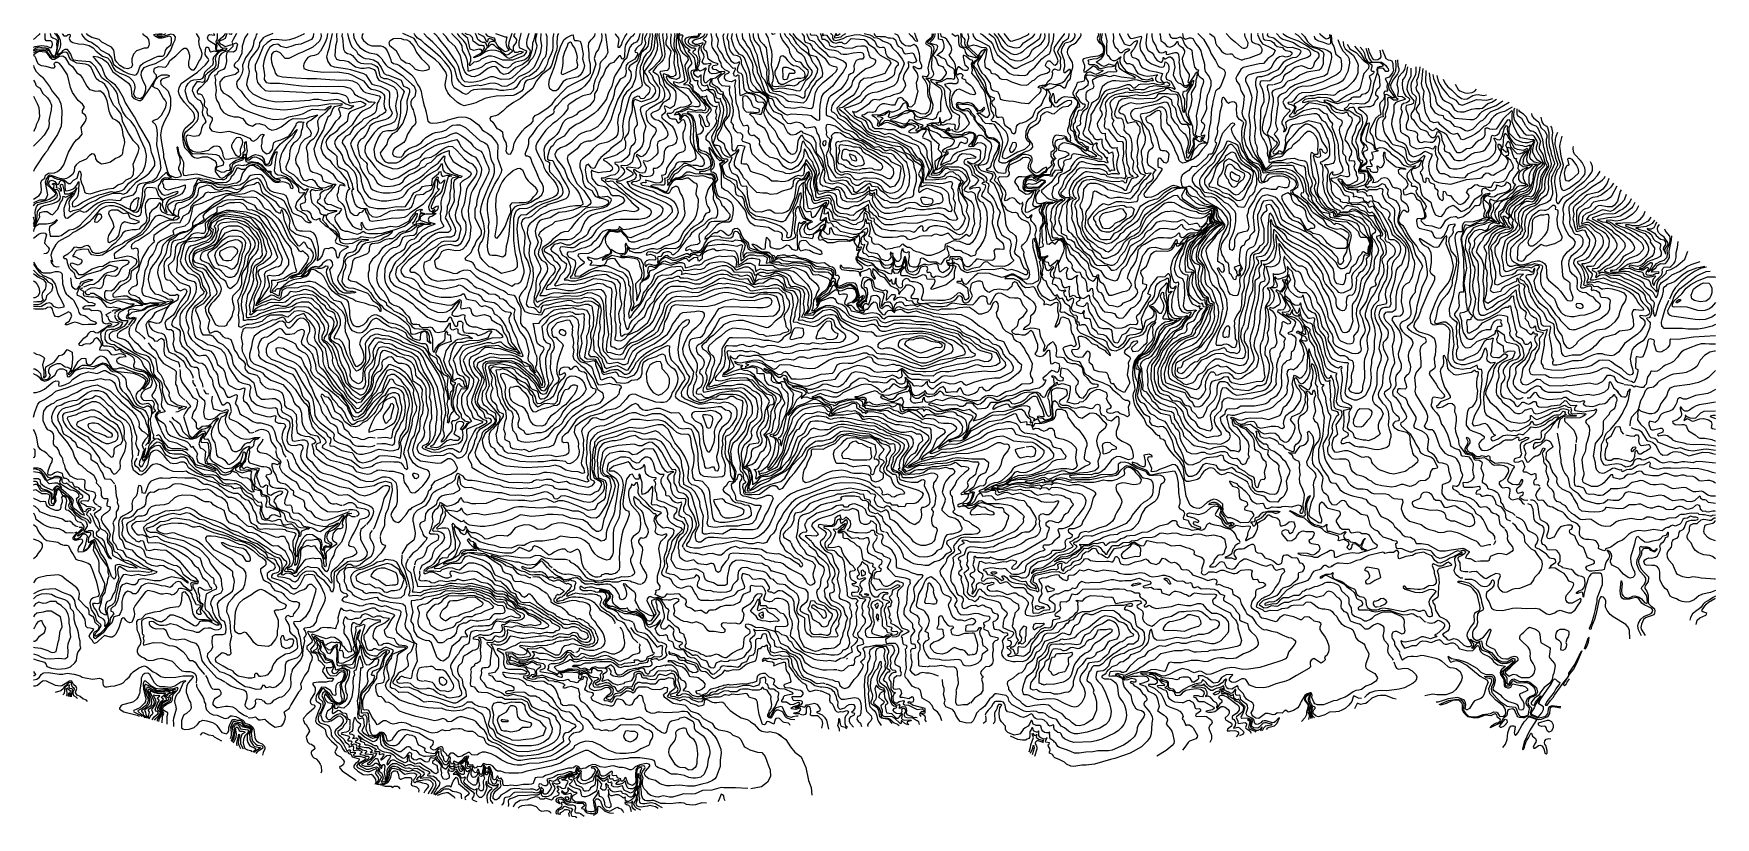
# Model space of a CAD drawing. Extents: x 3000 to 7000, y 3135 to 5000.
import ezdxf

# ---------------------------------------------------------------- set-up
doc = ezdxf.new("R2010")
doc.units = 0
doc.header["$MEASUREMENT"] = 0
doc.layers.add('TOPO_DIG', color=1, linetype='Continuous')

msp = doc.modelspace()

# ---------------------------------------------------------------- linework, layer by layer
at = {"layer": 'TOPO_DIG', "color": 3, "linetype": 'Continuous'}
for p, q in [((3733.46875, 5000, 52), (3732.78125, 4994, 52)), ((5168.34375, 4901, 24), (5166.09375, 4898, 24)), ((5425.0625, 4683, 20), (5424.125, 4680, 20)), ((6586.5625, 4512, 48), (6573.3125, 4499, 48)), ((3346.4375, 4111, 28), (3347.5625, 4111, 28)), ((3302.25, 4058, 24), (3302.9375, 4057, 24)), ((3284.625, 4037, 24), (3284.5625, 4036, 24)), ((3286.5625, 4038, 24), (3285.6875, 4036, 24)), ((3165.125, 3895, 32), (3165.8125, 3894, 32)), ((3120.875, 3842, 28), (3121.34375, 3842, 28)), ((3145.34375, 3871, 28), (3145.15625, 3871, 28)), ((3071.125, 3783, 36), (3071.40625, 3783, 36)), ((6088.0625, 3734, 12), (6085.9375, 3731, 12)), ((5028, 3565, 24), (5036.65625, 3568, 24)), ((4933.6875, 3512, 28), (4935.59375, 3514, 28)), ((3509.25, 3374, 44), (3499, 3378, 44)), ((5260.875, 3360, 28), (5258.34375, 3358, 28)), ((4778.59375, 3328, 28), (4771.5, 3333, 28))]:
    msp.add_line(p, q, dxfattribs=at)
at = {"layer": 'TOPO_DIG', "color": 1, "linetype": 'Continuous'}
for p, q in [((4479.0625, 5000, 42), (4478.25, 4996, 42)), ((6605.0625, 4734, 42), (6606.21875, 4728, 42)), ((6577.25, 4365, 38), (6573.75, 4371, 38)), ((6570.9375, 4340, 34), (6573.28125, 4338, 34)), ((6558.125, 4199, 30), (6558.3125, 4201, 30)), ((3373.0625, 4143, 34), (3373.3125, 4142, 34)), ((3312, 4070, 26), (3312.5625, 4069, 26)), ((6535, 4073, 18), (6546.875, 4075, 18)), ((6625.8125, 4064, 18), (6625.28125, 4061, 18)), ((3262.78125, 4011, 30), (3262.875, 4011, 30)), ((3233.65625, 3976, 34), (3233.75, 3976, 34)), ((6773.5, 3940, 22), (6770.90625, 3940, 22)), ((3124.09375, 3846, 26), (3124.90625, 3845, 26)), ((3129.96875, 3852, 26), (3129.46875, 3852, 26)), ((3151.21875, 3878, 30), (3150.9375, 3878, 30)), ((3095.0625, 3811, 34), (3094.8125, 3811, 34)), ((5029.5, 3569, 22), (5033.09375, 3570, 22)), ((5283.46875, 3360, 26), (5282.4375, 3357, 26)), ((5285.15625, 3362, 26), (5284.6875, 3360, 26)), ((3758.15625, 3323, 30), (3759.4375, 3323, 30)), ((4409, 3318, 38), (4404.8125, 3325, 38)), ((4917.09375, 3340, 16), (4917.09375, 3340, 16))]:
    msp.add_line(p, q, dxfattribs=at)
at = {"layer": 'TOPO_DIG', "color": 2, "linetype": 'Continuous'}
for p, q in [((6580.6875, 4447, 40), (6580.53125, 4445, 40)), ((4850.03125, 3791, 32), (4851.78125, 3789, 32))]:
    msp.add_line(p, q, dxfattribs=at)
at = {"layer": 'TOPO_DIG', "color": 1, "linetype": 'Continuous'}
for points, elevation in [([(3039, 5000), (3040.6875, 4993), (3045.28125, 4990), (3052.5, 4987), (3055.65625, 4984), (3054.65625, 4976), (3055, 4966), (3053.8125, 4956), (3050.78125, 4946), (3047.40625, 4946), (3042.46875, 4951), (3038.8125, 4960), (3035.25, 4964), (3029.96875, 4965), (3019.65625, 4966), (3012.09375, 4968), (3005.53125, 4965), (3000, 4961)], 30), ([(3000, 4544), (3002.75, 4547), (3004.71875, 4551), (3005.5625, 4557), (3003.71875, 4574), (3004.75, 4581), (3007.0625, 4588), (3010.90625, 4593), (3017.75, 4596), (3039.75, 4601), (3048.75, 4605), (3055.8125, 4611), (3057.15625, 4614), (3056.25, 4619), (3053, 4624), (3042.53125, 4633), (3038.5, 4638), (3035.59375, 4643), (3036.09375, 4646), (3038.9375, 4650), (3043.90625, 4651), (3050.28125, 4648), (3054.9375, 4642), (3058.21875, 4641), (3061.0625, 4643), (3062.0625, 4649), (3066.125, 4651), (3070.8125, 4649), (3074.34375, 4644), (3074.0625, 4637), (3075.375, 4627), (3078.875, 4626), (3088.5625, 4628), (3094, 4631), (3098.59375, 4635), (3102.75, 4639), (3106.4375, 4648), (3107.4375, 4647), (3106.4375, 4624), (3105.34375, 4615), (3102.84375, 4609), (3093.1875, 4600), (3091.6875, 4595), (3092.09375, 4589), (3097.09375, 4588), (3106.09375, 4592), (3116.125, 4599), (3133.8125, 4608), (3155, 4616), (3165.4375, 4619), (3184.6875, 4624), (3193.375, 4623), (3209.8125, 4627), (3215.71875, 4630), (3226.28125, 4644), (3235.65625, 4651), (3246.125, 4658), (3260.09375, 4672), (3265.375, 4685), (3267.875, 4698), (3268.6875, 4710), (3265.09375, 4725), (3254, 4749), (3245.03125, 4771), (3240.78125, 4779), (3231.75, 4791), (3220.21875, 4802), (3211.9375, 4814), (3208.0625, 4824), (3203.59375, 4834), (3199.3125, 4855), (3196.59375, 4862), (3190.8125, 4870), (3178.4375, 4884), (3168.46875, 4890), (3162.59375, 4895), (3146.90625, 4921), (3140.15625, 4928), (3133.3125, 4933), (3105.03125, 4935), (3095.53125, 4937), (3092.09375, 4940), (3088.53125, 4951), (3084, 4958), (3080.71875, 4962), (3074.3125, 4962), (3069, 4959), (3065.96875, 4955), (3060.53125, 4952), (3058, 4950), (3055.8125, 4950), (3057.1875, 4955), (3063.71875, 4968), (3064.75, 4975), (3063.53125, 4984), (3060.28125, 4993), (3056, 4999), (3054.375, 5000)], 26), ([(3014.5625, 5000), (3012.9375, 4998), (3000, 4986)], 34), ([(3068.0625, 5000), (3068.53125, 4999), (3072.1875, 4995), (3078.4375, 4995), (3082.5, 4998), (3086.0625, 4999), (3086.8125, 4995), (3084.875, 4988), (3086.9375, 4983), (3093.25, 4979), (3106.4375, 4976), (3119.59375, 4975), (3131.6875, 4972), (3141.53125, 4966), (3148.84375, 4958), (3163.90625, 4946), (3175.5625, 4942), (3181.78125, 4935), (3189.21875, 4919), (3193.5625, 4912), (3204.90625, 4906), (3218.0625, 4901), (3227.5625, 4896), (3235.59375, 4888), (3239.5625, 4880), (3240.78125, 4871), (3237.40625, 4857), (3239.875, 4851), (3242.3125, 4848), (3254.03125, 4846), (3260.5, 4850), (3264.5, 4858), (3266.96875, 4867), (3267.1875, 4875), (3260.1875, 4887), (3257.78125, 4893), (3255.78125, 4901), (3256.78125, 4909), (3263.15625, 4919), (3273.6875, 4924), (3289.46875, 4929), (3310.0625, 4940), (3317.625, 4947), (3326.25, 4961), (3332.1875, 4976), (3336.875, 4985), (3337.75, 4992), (3333.09375, 4997), (3326.03125, 4999), (3305.15625, 4992), (3296.65625, 4992), (3294.625, 4994), (3294.15625, 4996), (3297.34375, 4997), (3305.0625, 4997), (3311.96875, 4999), (3313.53125, 5000)], 26), ([(3260.0625, 5000), (3260, 4999), (3268.09375, 4992), (3273.40625, 4986), (3274.875, 4976), (3274.125, 4971), (3271.03125, 4965), (3262.6875, 4965), (3245.03125, 4959), (3237.75, 4951), (3233.625, 4940), (3233.875, 4932), (3235.3125, 4925), (3231.96875, 4919), (3224.1875, 4916), (3215.4375, 4918), (3204.9375, 4924), (3197.71875, 4932), (3194.15625, 4938), (3191, 4961), (3185.09375, 4968), (3162.03125, 4980), (3155.75, 4986), (3138.25, 4991), (3129.125, 4996), (3126.09375, 5000)], 30), ([(3357.9375, 4748), (3357.78125, 4755), (3359.5625, 4762), (3361.96875, 4766), (3377.25, 4779), (3389.125, 4792), (3391.125, 4798), (3392.3125, 4804), (3391.75, 4811), (3387.65625, 4819), (3380.4375, 4827), (3369.84375, 4836), (3365.625, 4844), (3360.34375, 4864), (3362.8125, 4873), (3367.28125, 4881), (3374, 4888), (3380.8125, 4890), (3397.8125, 4892), (3402.6875, 4894), (3404.90625, 4898), (3407.53125, 4908), (3412.375, 4914), (3426.5, 4926), (3428.1875, 4931), (3427.25, 4939), (3428.625, 4945), (3438.6875, 4956), (3442.1875, 4959), (3450.40625, 4962), (3449.75, 4964), (3442.34375, 4960), (3436.8125, 4960), (3435.09375, 4963), (3436.53125, 4971), (3434.25, 4981), (3436.28125, 4987), (3437.59375, 4989), (3437.25, 5000)], 26), ([(3459.75, 5000), (3455.34375, 4988), (3450.125, 4985), (3445.5, 4984), (3442.09375, 4982), (3441.125, 4979), (3443.28125, 4976), (3448.25, 4974), (3455.71875, 4969), (3471.5625, 4974), (3473.9375, 4973), (3474, 4969), (3464, 4960), (3453.6875, 4957), (3447.15625, 4953), (3442.25, 4947), (3440.125, 4940), (3439, 4923), (3437.5625, 4918), (3422.34375, 4906), (3417.8125, 4900), (3415.46875, 4893), (3411.21875, 4887), (3398.125, 4873), (3392.0625, 4868), (3389.3125, 4864), (3389.09375, 4860), (3390.625, 4857), (3395.0625, 4857), (3400.15625, 4854), (3405.5, 4843), (3406.3125, 4838), (3405.46875, 4834), (3405.84375, 4828), (3413.09375, 4821), (3412.21875, 4812)], 30), ([(3509.5625, 5000), (3502.0625, 4990), (3495.8125, 4970), (3495, 4953), (3486.375, 4936), (3478.96875, 4930), (3476.46875, 4924), (3478.21875, 4920), (3483.0625, 4918), (3486.1875, 4914), (3486.96875, 4910), (3486.125, 4908), (3479.34375, 4903), (3454.34375, 4896), (3448.28125, 4892), (3442.90625, 4885), (3442.875, 4878), (3445.4375, 4867), (3451.15625, 4859)], 34), ([(3472.34375, 5000), (3469.4375, 4998), (3465.5, 4999), (3464.25, 5000)], 30), ([(3568.6875, 5000), (3551.125, 4993), (3546.1875, 4990), (3537.21875, 4978), (3536.21875, 4969), (3532.5625, 4962), (3516.4375, 4942), (3512.09375, 4932)], 38), ([(3665.3125, 5000), (3664.71875, 4992), (3661.1875, 4986), (3635.6875, 4975), (3623.1875, 4973), (3612.03125, 4969), (3600.28125, 4966), (3588.03125, 4969), (3580.59375, 4975), (3570.5, 4973), (3562.15625, 4968), (3555.25, 4957), (3550.8125, 4945), (3547.75, 4934), (3546.15625, 4923), (3548.78125, 4902), (3548.625, 4891), (3553.0625, 4884), (3562.375, 4882), (3584.75, 4882), (3637.28125, 4876), (3666.5, 4874), (3681.40625, 4875), (3696.71875, 4874), (3726.1875, 4875), (3738.0625, 4874), (3752.78125, 4870), (3759.9375, 4863), (3763.3125, 4856), (3772.59375, 4850), (3789.5625, 4843), (3797.65625, 4838), (3803.40625, 4838), (3811.53125, 4837), (3811.9375, 4835), (3800.53125, 4824), (3783.9375, 4816), (3776.6875, 4811), (3769.09375, 4801), (3757.71875, 4783), (3739.40625, 4766), (3722.9375, 4754), (3717.3125, 4746), (3716, 4740), (3719.6875, 4729), (3728, 4719), (3733.5, 4710), (3736.40625, 4700), (3740.6875, 4692), (3747.21875, 4687), (3761.28125, 4673), (3765, 4667), (3767.5625, 4658), (3770.375, 4627), (3774.75, 4621)], 42), ([(3698.90625, 5000), (3698.90625, 5000), (3697.125, 4989), (3693.78125, 4979), (3682.6875, 4958), (3675.78125, 4951), (3668.40625, 4948), (3658.3125, 4946), (3652.25, 4943), (3647.625, 4937), (3642.75, 4928), (3641.6875, 4923), (3643, 4917), (3653.34375, 4913), (3666.96875, 4911), (3690.3125, 4908), (3722.375, 4909), (3748.3125, 4905), (3757.0625, 4902), (3773.125, 4893), (3784.625, 4888), (3795.53125, 4873), (3802.6875, 4868), (3812.53125, 4866), (3824.25, 4862), (3828, 4860), (3832.03125, 4856), (3834.3125, 4852), (3834.5, 4845), (3833.1875, 4833), (3834.8125, 4823), (3837.8125, 4818), (3836.65625, 4813), (3831.59375, 4809), (3823.59375, 4805), (3816.84375, 4800), (3808.125, 4797), (3798.625, 4791), (3785.0625, 4777), (3777.5, 4771), (3769.15625, 4763), (3756.5, 4746), (3753.375, 4737), (3764.03125, 4710), (3768.9375, 4702), (3774.125, 4692), (3776.71875, 4682), (3782.34375, 4670), (3795, 4651), (3796.34375, 4647)], 46), ([(3720.9375, 5000), (3720.5625, 4998), (3720.96875, 4982), (3718.3125, 4970), (3716.3125, 4947), (3720.5, 4939), (3727.28125, 4937), (3738.90625, 4936), (3748.9375, 4934), (3765.875, 4921), (3778.3125, 4918), (3786.3125, 4918), (3797.625, 4919), (3809.8125, 4915), (3813.25, 4910), (3815.0625, 4904), (3816.125, 4897), (3820.875, 4889), (3843.0625, 4880), (3856.53125, 4873), (3863.3125, 4866), (3865, 4860), (3865.5625, 4851), (3862.0625, 4838), (3861.09375, 4828), (3862.40625, 4817), (3864.875, 4809), (3863.3125, 4800), (3858.34375, 4790), (3849.4375, 4785), (3826.375, 4778), (3818.3125, 4773), (3809.5625, 4764), (3793.53125, 4741), (3788.28125, 4732), (3788, 4719), (3793.6875, 4706), (3803.625, 4694), (3811.5625, 4683), (3819.3125, 4674)], 50), ([(3746.84375, 5000), (3746.8125, 5000), (3748.75, 4990), (3754.375, 4973), (3757.25, 4968), (3767.59375, 4958), (3771.3125, 4952), (3777.53125, 4947), (3784.25, 4942), (3788.4375, 4941), (3797.8125, 4940)], 54), ([(3783.5625, 5000), (3781.65625, 4997), (3780.9375, 4990), (3784.78125, 4984), (3796, 4974), (3804.375, 4971), (3826, 4971), (3831.09375, 4969), (3836.28125, 4966), (3840.78125, 4959), (3844.40625, 4952), (3849.5625, 4938), (3850.625, 4933), (3855.59375, 4929), (3863.71875, 4927), (3869.875, 4924), (3898.875, 4902), (3904.9375, 4895), (3913, 4879), (3918.9375, 4871), (3921.96875, 4862), (3922.96875, 4853), (3926.1875, 4838), (3929.0625, 4829)], 58), ([(3981.5, 4868), (3980.75, 4869), (3979.0625, 4879), (3982.875, 4900), (3980.75, 4908), (3965, 4929), (3955.9375, 4938), (3937.875, 4951), (3921.25, 4965), (3914.625, 4972), (3910.90625, 4980), (3905.0625, 4988), (3884.03125, 4998), (3878.125, 5000)], 58), ([(4006.46875, 4897), (4000.875, 4918), (3967.78125, 4961), (3949.3125, 4980), (3937.4375, 4990), (3928.375, 5000)], 54), ([(4022.59375, 4917), (4020.75, 4921), (4015.375, 4947), (4002.4375, 4969), (3987.9375, 4983), (3981.59375, 4992), (3973.59375, 5000)], 50), ([(4236.71875, 5000), (4236.75, 4998), (4235.15625, 4990), (4235.0625, 4968), (4233.84375, 4960), (4231.34375, 4952), (4224, 4937), (4221.59375, 4927), (4217.65625, 4919), (4212.375, 4911), (4206.625, 4907), (4200.65625, 4901), (4188.78125, 4893), (4179.9375, 4891), (4174.3125, 4889), (4170.4375, 4887), (4167.5625, 4882), (4164.625, 4868), (4160, 4863), (4146.5625, 4855), (4140.1875, 4853), (4121.90625, 4852), (4099.96875, 4851), (4083.28125, 4848), (4073.3125, 4846), (4051.90625, 4835), (4041, 4832), (4024.1875, 4828), (4015.875, 4831), (4007.78125, 4836), (3991.8125, 4851), (3985.0625, 4859), (3981.5, 4868)], 58), ([(4206.1875, 5000), (4205.875, 4986), (4207.75, 4971), (4205.0625, 4953), (4199.5625, 4939), (4190.8125, 4920), (4178.3125, 4909), (4170, 4904), (4154.4375, 4897), (4141.34375, 4884), (4125.15625, 4875), (4120.90625, 4874), (4113.4375, 4875), (4104.8125, 4880), (4095.125, 4882), (4085.4375, 4881), (4063, 4876), (4056.0625, 4877), (4031.65625, 4873), (4025.3125, 4874), (4019.03125, 4878), (4012.59375, 4885), (4007.4375, 4894), (4006.46875, 4897)], 54), ([(4040, 4937), (4040.1875, 4944), (4030.9375, 4966), (4028.53125, 4975), (4022.4375, 4984), (4013.9375, 4992), (4008.25, 5000)], 46), ([(4192.65625, 5000), (4193.03125, 4997), (4189.0625, 4983), (4186.40625, 4977), (4185.5625, 4962), (4180.5625, 4944), (4174.75, 4935), (4162.1875, 4926), (4146.5, 4919), (4129.4375, 4905), (4118.1875, 4903), (4111, 4907), (4100.78125, 4920), (4095.78125, 4922), (4089.4375, 4921), (4080.65625, 4917), (4060.78125, 4902), (4047.90625, 4897), (4041.15625, 4898), (4030.8125, 4903), (4025.4375, 4909), (4022.59375, 4917)], 50), ([(4068.625, 4971), (4067.03125, 4972), (4059.4375, 4972), (4045.34375, 4982), (4043.75, 4991), (4038.40625, 4996), (4031.375, 4998), (4026.25, 5000)], 42), ([(4159.34375, 5000), (4159.15625, 5000), (4153.8125, 4980), (4153.84375, 4972), (4155.1875, 4967), (4172.625, 4959), (4171.3125, 4955), (4165.125, 4947), (4155.9375, 4943), (4138.59375, 4937), (4116.0625, 4937), (4096.21875, 4945), (4088.8125, 4946), (4081, 4946), (4064.6875, 4939), (4060.625, 4935), (4053.5625, 4933), (4046.625, 4932), (4037.8125, 4923), (4036.71875, 4927), (4039.9375, 4935), (4040, 4937)], 46), ([(4077.34375, 4982), (4072.0625, 4991), (4068.46875, 4994), (4058.75, 4999), (4058.34375, 5000)], 38), ([(4137.4375, 5000), (4130, 4979), (4129.5625, 4971), (4131.9375, 4965), (4139.8125, 4958), (4131.4375, 4951), (4126.25, 4949), (4120.65625, 4950), (4115.28125, 4955), (4111.34375, 4960), (4101.25, 4967), (4096.5625, 4972), (4092.4375, 4974), (4087.6875, 4974), (4083, 4969), (4076.65625, 4964), (4067.59375, 4953), (4066.40625, 4955), (4072.53125, 4965), (4071.59375, 4971), (4068.625, 4971)], 42), ([(4075.84375, 5000), (4075.9375, 4999), (4079, 4995), (4086.25, 4992)], 38), ([(4351.03125, 5000), (4351.625, 4993), (4350.6875, 4984), (4346.21875, 4970), (4343.1875, 4963), (4337.28125, 4954), (4333.21875, 4941), (4337.5, 4927), (4330.375, 4906), (4322.6875, 4890), (4310.0625, 4875), (4303.46875, 4869), (4295.40625, 4864), (4274.875, 4855), (4258.21875, 4843), (4245.5, 4829), (4240.4375, 4825), (4238.0625, 4821), (4236.875, 4817), (4237.78125, 4814), (4236.09375, 4809), (4219.375, 4799), (4196.96875, 4777), (4185.90625, 4760), (4180.28125, 4754), (4177.40625, 4748), (4176.8125, 4737), (4174.875, 4728), (4169.75, 4717), (4168.59375, 4712), (4170.53125, 4709), (4174.8125, 4709), (4179.5625, 4707), (4182.65625, 4702), (4184.9375, 4694), (4198.65625, 4664)], 58), ([(4429.0625, 5000), (4428.6875, 4999), (4424.40625, 4994), (4419.90625, 4991), (4412.25, 4981), (4408.09375, 4973), (4405.9375, 4965), (4405.71875, 4946), (4405, 4943), (4401.5625, 4939), (4398.6875, 4940), (4395.6875, 4947), (4392.75, 4947), (4379.1875, 4931), (4371.71875, 4929), (4368.21875, 4926), (4361.0625, 4917), (4354.46875, 4900), (4350.15625, 4895), (4343.9375, 4882), (4340.03125, 4866), (4333.65625, 4857), (4334.375, 4847), (4332.375, 4841), (4321.8125, 4828), (4308.03125, 4819), (4301.3125, 4816), (4295.34375, 4812), (4290.25, 4807), (4279.8125, 4801), (4270.78125, 4798), (4265.125, 4795), (4258.4375, 4788), (4250, 4768), (4244.40625, 4760), (4237.5625, 4753), (4224.25, 4743), (4216.46875, 4734), (4213.75, 4724), (4215.0625, 4703), (4217.8125, 4698), (4224.59375, 4695)], 54), ([(4487.8125, 5000), (4486.8125, 4997), (4487.5625, 4989), (4494.8125, 4948), (4492.125, 4941), (4487.34375, 4934), (4470.46875, 4916), (4463.34375, 4911), (4463.0625, 4909), (4471.28125, 4900), (4474.34375, 4890), (4484.6875, 4875), (4487.5625, 4872), (4488.40625, 4863), (4488.21875, 4853), (4485.375, 4846), (4479.15625, 4840), (4462.71875, 4834), (4448.6875, 4827), (4444.5625, 4824), (4442.28125, 4819), (4444.75, 4808), (4453.21875, 4788), (4455.84375, 4780), (4453.9375, 4771), (4450.34375, 4761), (4450.625, 4743), (4447.21875, 4733), (4441.375, 4724), (4428.0625, 4713), (4425.15625, 4700), (4423.28125, 4694), (4417.84375, 4689), (4412, 4686), (4406.375, 4685), (4397.125, 4686), (4396.5625, 4684), (4400.96875, 4681), (4404.375, 4676), (4405, 4670), (4400, 4663), (4388.875, 4653), (4385.03125, 4653), (4377.28125, 4654), (4367.375, 4655), (4359, 4653), (4360.1875, 4650), (4367.375, 4648), (4372.625, 4650), (4377.8125, 4649), (4390.78125, 4636), (4398.96875, 4630), (4408.125, 4621), (4416.40625, 4615), (4421.6875, 4610), (4432.84375, 4604), (4441.875, 4597), (4464.25, 4584), (4467.75, 4579), (4468.96875, 4575), (4468.375, 4571), (4463.53125, 4565), (4458.6875, 4562), (4452.8125, 4560), (4439.6875, 4558), (4393.9375, 4558), (4382.53125, 4557), (4362.84375, 4552), (4354.46875, 4548), (4337.875, 4532), (4330, 4520), (4325.125, 4514), (4318.65625, 4509), (4313.875, 4507)], 38), ([(4505.5625, 5000), (4506.03125, 4989), (4503.75, 4982), (4503.40625, 4974), (4506.59375, 4969), (4511.375, 4964), (4515.34375, 4958), (4513.9375, 4949), (4511.6875, 4941), (4511.8125, 4922), (4511.15625, 4917), (4506.8125, 4912), (4491.3125, 4910), (4489.6875, 4908), (4496.90625, 4890), (4500.71875, 4876), (4511.0625, 4863), (4513.84375, 4854), (4512.75, 4847), (4510.25, 4843), (4503.875, 4839), (4496.96875, 4836), (4490.3125, 4825), (4488.625, 4820), (4484.46875, 4817), (4471.90625, 4812), (4468.25, 4808), (4468.5625, 4804), (4471.0625, 4801), (4477.9375, 4796), (4486.5, 4794), (4493.28125, 4789), (4504.875, 4773), (4507.78125, 4766), (4508.0625, 4759), (4506.375, 4754), (4501.59375, 4750), (4489.25, 4745), (4484.78125, 4742), (4483.25, 4735), (4484.8125, 4721), (4484.4375, 4716), (4480.4375, 4711), (4466.875, 4699), (4460.1875, 4696), (4450.625, 4697), (4449.9375, 4695), (4453.875, 4688), (4456.75, 4681), (4455.8125, 4674), (4452.9375, 4669), (4448.15625, 4668), (4442.03125, 4669), (4434, 4673), (4430.03125, 4676), (4426.59375, 4676), (4426.78125, 4673), (4433.125, 4664), (4432.65625, 4658), (4428.5625, 4653), (4415.71875, 4647), (4411.25, 4647), (4412.375, 4644), (4416.9375, 4637), (4425.1875, 4631), (4444.3125, 4622), (4469.1875, 4613), (4504.15625, 4597), (4513.625, 4591), (4517.4375, 4586), (4518.8125, 4581), (4518.875, 4575), (4504.53125, 4559), (4495.1875, 4553), (4487.25, 4549), (4467.59375, 4535), (4453.4375, 4528), (4443.71875, 4524), (4420.5625, 4514), (4413.28125, 4516), (4396.125, 4535), (4391.1875, 4530), (4384.6875, 4530), (4368.90625, 4532), (4354.9375, 4513), (4350.5625, 4503), (4344.34375, 4493), (4337.25, 4488)], 34), ([(4524, 5000), (4524.03125, 5000), (4525.375, 4994), (4523.59375, 4988), (4522.71875, 4970), (4524.3125, 4963), (4528.625, 4957), (4530.59375, 4950), (4531.09375, 4933), (4532.25, 4925), (4534.5625, 4917), (4536.875, 4901), (4536.90625, 4897), (4534.84375, 4894), (4528, 4891), (4518.1875, 4893), (4512.9375, 4895), (4509.28125, 4898), (4506.09375, 4899), (4504.5625, 4897), (4507.75, 4889), (4514, 4883), (4547.40625, 4858), (4554.84375, 4852), (4563.3125, 4838), (4564.5, 4835), (4563.34375, 4832), (4557.3125, 4828), (4546.84375, 4825), (4538.125, 4824), (4523.875, 4818), (4520.875, 4813), (4515.375, 4810), (4510.5, 4810), (4508.15625, 4811), (4506.34375, 4808), (4511.25, 4800), (4517.6875, 4797), (4524.75, 4797), (4528.25, 4796), (4529.46875, 4791), (4532.625, 4787), (4538.125, 4790), (4542.75, 4795), (4545.71875, 4796), (4547.625, 4794), (4550.6875, 4783), (4547.875, 4772), (4544.125, 4763), (4544.0625, 4752), (4545.375, 4744), (4549.5, 4732), (4549.15625, 4723), (4544.84375, 4719), (4536.34375, 4716), (4528.78125, 4712), (4510.8125, 4688), (4505.5625, 4679), (4504.25, 4670), (4502.34375, 4665), (4497.875, 4663), (4493.6875, 4662), (4495.5, 4653), (4494.1875, 4647), (4489.8125, 4645), (4480.6875, 4644), (4456.25, 4651), (4455.71875, 4649), (4457.125, 4646), (4454.875, 4645), (4450.8125, 4646), (4445.65625, 4644), (4443.65625, 4643), (4447.75, 4639), (4461.875, 4637), (4483.5625, 4631), (4499.875, 4622), (4506.03125, 4620), (4509.84375, 4620), (4512.8125, 4623), (4516.25, 4629), (4520.5625, 4634), (4526.5625, 4637), (4530.0625, 4637), (4533, 4635), (4537.46875, 4620), (4542.59375, 4613), (4545.96875, 4604), (4547.5, 4582), (4549.09375, 4574), (4547.875, 4567), (4543.28125, 4557), (4536, 4547), (4525.3125, 4538), (4518.625, 4531), (4510.125, 4520), (4495.15625, 4512), (4487.28125, 4506), (4478.90625, 4501), (4468.90625, 4499), (4459.96875, 4497), (4444.125, 4493), (4437.375, 4489), (4429.59375, 4487), (4424.1875, 4487), (4417.875, 4489), (4413.59375, 4493), (4408.84375, 4501), (4407, 4498), (4407.84375, 4485), (4406.90625, 4480), (4405.3125, 4477), (4401.46875, 4476), (4393.65625, 4476), (4384.34375, 4479), (4373.78125, 4486), (4373.21875, 4484), (4374.0625, 4480), (4372.1875, 4476), (4361.15625, 4468), (4352.96875, 4463), (4352.21875, 4462), (4353.375, 4461), (4363.4375, 4466)], 30), ([(4449.34375, 5000), (4447.125, 4990), (4446.75, 4978), (4444.375, 4973), (4438.71875, 4970), (4433.84375, 4965), (4429.65625, 4959), (4430.4375, 4956), (4435.4375, 4955), (4436.75, 4951), (4430.1875, 4939)], 50), ([(4536.6875, 5000), (4532.5, 4998), (4532.4375, 4988), (4533.6875, 4979), (4538.875, 4961), (4543.25, 4954), (4555.25, 4945), (4556.8125, 4938), (4548.875, 4925), (4549.4375, 4916), (4556.0625, 4892), (4554.6875, 4886), (4550.59375, 4882), (4547.34375, 4880), (4546.03125, 4879), (4556.53125, 4878), (4560.1875, 4876), (4564.28125, 4870), (4567.78125, 4863), (4572.84375, 4859), (4595.1875, 4832), (4597.84375, 4826), (4598.4375, 4822), (4597.5625, 4818), (4593.6875, 4816), (4589.0625, 4818), (4581.875, 4818), (4573.9375, 4816), (4567.96875, 4818), (4557.3125, 4821), (4541.875, 4814), (4532.90625, 4813), (4532, 4811), (4535.46875, 4810), (4538.25, 4807), (4538.8125, 4803), (4540.78125, 4803), (4545.21875, 4809), (4548.96875, 4810), (4555.53125, 4809), (4562.5, 4805), (4565.6875, 4800), (4567.625, 4793), (4569.21875, 4773), (4568.59375, 4755), (4569.3125, 4741), (4572.9375, 4726), (4575.71875, 4721), (4589.34375, 4706), (4593.8125, 4699), (4594.96875, 4691), (4593.3125, 4686), (4590.1875, 4684), (4584.75, 4684), (4578.4375, 4686), (4568.65625, 4686), (4562.0625, 4687), (4551.3125, 4691), (4546.3125, 4691), (4533.0625, 4678), (4521.625, 4671), (4517.4375, 4665), (4511.875, 4654), (4506.53125, 4651), (4508.375, 4646), (4507.9375, 4639), (4509.9375, 4640), (4514.25, 4647), (4516.40625, 4649), (4519.5625, 4650), (4528.5625, 4655), (4532.78125, 4655), (4545.21875, 4659), (4551.125, 4663), (4555.3125, 4664), (4575.75, 4661), (4591.9375, 4662), (4607.5, 4657), (4610.6875, 4657), (4613.34375, 4656), (4616.5, 4652), (4616.71875, 4648), (4613.75, 4643), (4608.15625, 4636), (4603.53125, 4628), (4598.40625, 4609), (4600.5625, 4595), (4603.1875, 4589), (4606.8125, 4584), (4608.3125, 4578), (4605.875, 4574), (4598.84375, 4572), (4594.09375, 4564), (4592.1875, 4558), (4587.75, 4552), (4581.9375, 4547), (4571.0625, 4541), (4562.4375, 4534), (4554.84375, 4526), (4549, 4518), (4539.96875, 4500), (4535.375, 4493), (4531.34375, 4490), (4525.53125, 4488), (4507.53125, 4489), (4501.375, 4489), (4493.46875, 4485), (4487.125, 4479), (4482.84375, 4477), (4477.96875, 4478), (4472.4375, 4480), (4466.0625, 4481), (4461, 4480), (4457.3125, 4477), (4456.59375, 4474), (4460.5, 4474), (4466.9375, 4475), (4473.1875, 4473), (4477.21875, 4471), (4479.5, 4467), (4479.8125, 4463), (4477.28125, 4461), (4463.90625, 4462), (4457.65625, 4459), (4454.0625, 4455), (4453.5625, 4450), (4456.0625, 4445), (4459.40625, 4450), (4464.09375, 4452), (4469.59375, 4451), (4474.8125, 4449), (4481.125, 4449), (4496.9375, 4465), (4500.65625, 4467), (4504.78125, 4468), (4519.28125, 4461), (4527.125, 4461), (4538.9375, 4465), (4551.40625, 4470), (4556.375, 4470), (4559.625, 4467), (4561.84375, 4469), (4564.78125, 4473), (4569, 4475), (4573.96875, 4475), (4578.375, 4472), (4581.75, 4471), (4585.3125, 4472), (4595.6875, 4485), (4598.96875, 4491), (4602.5, 4495), (4607.3125, 4496), (4625.8125, 4498), (4637.03125, 4499), (4643.5, 4499), (4650.6875, 4498), (4659.90625, 4497), (4665.34375, 4496), (4672.3125, 4494), (4683.28125, 4498), (4686, 4496), (4681.25, 4477), (4682.4375, 4459), (4688.625, 4463), (4694.375, 4470), (4702.5625, 4474), (4712.09375, 4474), (4722.0625, 4471), (4735.28125, 4472), (4740.25, 4470), (4743.59375, 4468), (4744.84375, 4464), (4742.09375, 4454), (4750.3125, 4455), (4766.53125, 4451), (4774.78125, 4450), (4783.09375, 4448), (4790.0625, 4447), (4807.90625, 4450), (4835.78125, 4447), (4842.3125, 4444), (4846.5625, 4440), (4850.6875, 4430), (4853.4375, 4427), (4859.28125, 4426), (4865.71875, 4427), (4888.96875, 4418), (4892.125, 4415), (4893.5, 4412), (4893.0625, 4407), (4890.8125, 4400), (4886.4375, 4393), (4881, 4387), (4874.625, 4383), (4863.5625, 4372), (4861.0625, 4367), (4863.5625, 4357), (4862.34375, 4353), (4864.625, 4355), (4866.375, 4360), (4870.8125, 4366), (4891.375, 4379), (4902.15625, 4388), (4906.6875, 4390), (4911.125, 4390), (4913.8125, 4387), (4914.65625, 4381), (4917.1875, 4379), (4924.5625, 4381), (4930.125, 4381), (4934.1875, 4380), (4935, 4375), (4932.9375, 4369), (4929.5625, 4363), (4928.78125, 4358), (4940.3125, 4348), (4944.84375, 4340), (4964.53125, 4336), (4971.96875, 4333), (4978.5625, 4333), (4985.3125, 4335), (4994.5, 4336), (5004.375, 4335), (5011.375, 4332), (5018.46875, 4323), (5022.84375, 4321), (5027.53125, 4325), (5033.96875, 4328), (5099.0625, 4328), (5121.625, 4324), (5144.28125, 4317), (5169.125, 4312), (5176.84375, 4308), (5193.09375, 4303), (5200.625, 4298)], 26), ([(4465.9375, 5000), (4465.40625, 4993), (4462.96875, 4988), (4462.5, 4978)], 46), ([(5135, 4923), (5136.625, 4915), (5139.75, 4909), (5140.25, 4903), (5138.125, 4898), (5134.6875, 4895), (5131.53125, 4893), (5127.9375, 4893), (5123.96875, 4894), (5122.03125, 4894), (5126.71875, 4890), (5131.34375, 4882), (5129.9375, 4865), (5130.96875, 4856), (5138.65625, 4831), (5138.25, 4822), (5133.375, 4809), (5121.9375, 4802), (5109.375, 4800), (5101.4375, 4802), (5097.96875, 4804), (5095.125, 4810), (5092.875, 4814), (5082.3125, 4816), (5074.15625, 4816), (5055.3125, 4806), (5040.9375, 4801), (5036.125, 4800), (5033.46875, 4802), (5034.09375, 4806), (5036.25, 4810), (5035.75, 4813), (5030.65625, 4812), (5024.375, 4807), (5019.375, 4805), (5007.59375, 4804), (5007.34375, 4803), (5014.125, 4802), (5018.90625, 4800), (5019.65625, 4797), (5014.90625, 4794), (5010.4375, 4786), (5012.15625, 4784), (5018.8125, 4788), (5024.53125, 4793), (5031.6875, 4794), (5050.65625, 4787), (5060.96875, 4780), (5066.9375, 4780), (5074.21875, 4782), (5080.25, 4786), (5087.40625, 4788), (5095.6875, 4786), (5101.1875, 4784), (5104.375, 4781), (5104.8125, 4777), (5103.5, 4774), (5098.125, 4771), (5098.5625, 4769), (5103.90625, 4769), (5108.875, 4771), (5112.90625, 4773), (5121.28125, 4775), (5125.71875, 4773), (5128.84375, 4769), (5131.6875, 4761), (5137.1875, 4751), (5153.3125, 4738), (5154.0625, 4735), (5152.09375, 4731), (5151.46875, 4724), (5158.40625, 4717), (5159.6875, 4713), (5159.34375, 4710), (5153.4375, 4704), (5143.46875, 4696), (5143.1875, 4690), (5145.125, 4678), (5140.25, 4670), (5140.6875, 4668), (5147.375, 4668), (5154.84375, 4670), (5159.0625, 4674), (5162.6875, 4679), (5166.625, 4683), (5172.53125, 4684), (5181.5625, 4683), (5200.09375, 4683), (5208.6875, 4681), (5216.96875, 4674), (5220.375, 4667), (5226.9375, 4649), (5220.09375, 4637), (5215.4375, 4633), (5213.25, 4629), (5212.8125, 4627), (5216.53125, 4625), (5222.4375, 4623), (5229.40625, 4624), (5235.34375, 4622), (5239.1875, 4618), (5240.40625, 4609), (5246.375, 4588), (5250.4375, 4578), (5252.375, 4559), (5250.78125, 4547), (5251.125, 4542), (5245.09375, 4524), (5241.15625, 4516), (5231.9375, 4503), (5226.03125, 4498), (5220.4375, 4498), (5201.875, 4505), (5187.59375, 4507), (5167.78125, 4498), (5166.71875, 4486), (5151.84375, 4478), (5133.875, 4472), (5124.28125, 4472), (5108.03125, 4479), (5100, 4481), (5092.40625, 4484), (5087.65625, 4489), (5083.28125, 4491), (5078.75, 4491), (5071.875, 4495), (5068.75, 4499), (5064.96875, 4498), (5059.84375, 4493), (5054.9375, 4492), (5045.78125, 4490), (5041.875, 4489), (5027, 4486), (5015.625, 4495), (5010.1875, 4498), (4999.21875, 4499), (4995.25, 4502), (4993.71875, 4507), (4993.59375, 4513), (4991.59375, 4516), (4986.6875, 4518), (4988.5625, 4524), (4990.1875, 4535), (4987.6875, 4550), (4985.0625, 4548), (4981.59375, 4548), (4980.9375, 4555), (4978.8125, 4559), (4976.625, 4554), (4975.53125, 4544), (4971.75, 4539), (4966.5, 4534), (4960.21875, 4533), (4941.78125, 4536), (4933.625, 4539), (4923.9375, 4542), (4918.25, 4545), (4913.5, 4550), (4907.9375, 4553), (4899.59375, 4553), (4894.3125, 4554), (4891.78125, 4561), (4890.84375, 4575), (4889.1875, 4575), (4885.75, 4571), (4882.71875, 4570), (4880.5625, 4571), (4883.125, 4591), (4886.65625, 4598), (4884.03125, 4598), (4874.9375, 4592), (4863.625, 4586), (4849.0625, 4582), (4843.25, 4584), (4840.6875, 4593), (4837.90625, 4612), (4835.875, 4621), (4836.4375, 4631), (4835.5625, 4640), (4834.25, 4646), (4836.09375, 4650), (4840.5625, 4655), (4843.03125, 4660), (4844.75, 4667), (4842.71875, 4667), (4838.5625, 4658), (4833.84375, 4653), (4828.21875, 4651), (4822.28125, 4651), (4817.46875, 4648), (4813.34375, 4642), (4811.5625, 4621), (4808.53125, 4608), (4796.75, 4580), (4790.625, 4576), (4782.1875, 4573), (4768.40625, 4572), (4762.75, 4573), (4751.5, 4580), (4745.1875, 4580), (4731.59375, 4575), (4717.5625, 4576), (4712.15625, 4579), (4704.34375, 4587), (4702.375, 4594), (4701.3125, 4604), (4699.0625, 4611), (4697.5625, 4621), (4697.28125, 4634), (4695.90625, 4637), (4687.875, 4636), (4683.78125, 4638), (4680.71875, 4644), (4676.40625, 4658), (4672.96875, 4662), (4661.625, 4668), (4657.59375, 4676), (4654.96875, 4683), (4654.625, 4690), (4657.46875, 4695), (4661.25, 4705), (4652.0625, 4706), (4643.8125, 4710), (4639.03125, 4715), (4636.21875, 4722), (4634.8125, 4729), (4631.96875, 4732), (4626.46875, 4734), (4622.71875, 4734), (4617.96875, 4736), (4616.75, 4741), (4620.8125, 4751), (4625.09375, 4768), (4633.59375, 4779), (4640.875, 4811), (4641.84375, 4819), (4640.5, 4826), (4634.875, 4840), (4633.5625, 4846), (4629.90625, 4844), (4624.34375, 4847), (4620.0625, 4862), (4616.1875, 4866), (4609.40625, 4866), (4605.6875, 4868), (4602.9375, 4877), (4595.75, 4875), (4589.875, 4877), (4587.34375, 4884), (4587.5625, 4901), (4587, 4902), (4581.0625, 4896), (4578.25, 4896), (4573.3125, 4900), (4570.15625, 4905), (4570.59375, 4910), (4574.09375, 4912), (4579.25, 4912), (4576.9375, 4917), (4580.96875, 4935), (4580, 4941), (4576.90625, 4947), (4568.78125, 4954), (4567.90625, 4956), (4569.46875, 4959), (4575.1875, 4963), (4571, 4965), (4565.28125, 4965), (4557.75, 4970), (4552.09375, 4975), (4549.5625, 4981), (4549.53125, 4986), (4552.5, 4990), (4558.375, 4992), (4569.25, 4994), (4576.96875, 4994), (4580.28125, 4995), (4582.25, 4997), (4582.4375, 5000)], 26), ([(5107.125, 4945), (5107.0625, 4936), (5111.5625, 4925), (5111.8125, 4920), (5109.40625, 4916), (5104.09375, 4916), (5093.3125, 4922), (5091.125, 4920), (5101.125, 4905), (5103.25, 4898), (5102.4375, 4892), (5099.5, 4883), (5100.34375, 4869), (5102.9375, 4864), (5101.65625, 4857), (5095.0625, 4833), (5088.125, 4826), (5084.4375, 4825), (5081.46875, 4826), (5080.4375, 4833), (5077.28125, 4837), (5070.625, 4841), (5067.25, 4846), (5062.46875, 4848), (5055.25, 4846), (5049.75, 4834), (5047.34375, 4830), (5040.6875, 4830), (5024.65625, 4833), (5018.90625, 4833), (5012.8125, 4830), (5007.1875, 4824), (5004.3125, 4818), (5000.625, 4814), (4995.4375, 4812), (4988.78125, 4813), (4984.34375, 4812), (4975.4375, 4807), (4970.6875, 4806), (4968.75, 4805), (4978.0625, 4800), (4986.15625, 4794), (4992.71875, 4786), (4995.5, 4779), (5000.5, 4774), (5018.96875, 4774), (5031.15625, 4772), (5039.28125, 4772), (5048.4375, 4772), (5056.53125, 4766), (5061.75, 4762), (5070.15625, 4760), (5081.5625, 4756), (5086.28125, 4753), (5090.1875, 4749), (5098.375, 4746), (5109.71875, 4741), (5115.5, 4736), (5121.5, 4729), (5124.34375, 4721), (5124.125, 4711), (5125.125, 4705), (5132.59375, 4691), (5135.3125, 4683), (5134.40625, 4677), (5130.1875, 4666), (5128.1875, 4663), (5129.5625, 4660), (5141.125, 4658), (5153.4375, 4658), (5165.6875, 4661), (5171.625, 4667), (5178.4375, 4671), (5186.1875, 4672), (5194.34375, 4665), (5198.28125, 4664), (5202.5625, 4660), (5206.0625, 4653), (5209.9375, 4650), (5210.75, 4647), (5200.75, 4635), (5203.875, 4622), (5218.84375, 4599), (5220.9375, 4592), (5218.21875, 4577), (5222.75, 4567), (5225.125, 4559), (5222.1875, 4542), (5215.71875, 4529), (5208.25, 4523), (5202.4375, 4521), (5196.5, 4523), (5177.6875, 4535), (5170.28125, 4539), (5149.8125, 4543), (5140.84375, 4543), (5132.78125, 4540), (5127.8125, 4537), (5122.0625, 4531), (5118.125, 4529), (5114.84375, 4533), (5115.40625, 4539), (5114.40625, 4542), (5110.0625, 4542), (5103.9375, 4537), (5096.75, 4529), (5093.3125, 4527), (5085.9375, 4530), (5076.96875, 4531), (5063.8125, 4529), (5050.3125, 4531), (5037, 4531), (5026.1875, 4533), (5017.5625, 4535), (5002.6875, 4547), (4999.5, 4554), (4999.6875, 4557), (4998.6875, 4561), (4992.96875, 4560), (4989.96875, 4563), (4988.78125, 4570), (4986.125, 4574), (4980.03125, 4577), (4978.28125, 4579), (4980.0625, 4584), (4975.84375, 4583), (4973.1875, 4578), (4967.59375, 4572), (4962.6875, 4563), (4956.03125, 4557), (4951.75, 4555), (4947.65625, 4555), (4940.8125, 4557), (4934.15625, 4561), (4911.75, 4566), (4905.78125, 4571), (4902.46875, 4577), (4899.625, 4592), (4896.09375, 4596), (4897.75, 4602), (4895.59375, 4607), (4890.625, 4609), (4873.3125, 4607), (4864.875, 4603), (4859.15625, 4602), (4856.03125, 4606), (4851.21875, 4626), (4847.4375, 4635), (4847.65625, 4644), (4852.6875, 4663), (4849.875, 4672), (4838.4375, 4690), (4836.3125, 4691), (4833.875, 4684), (4831.59375, 4667), (4829.71875, 4662), (4824.65625, 4661), (4818.3125, 4662), (4812.1875, 4660), (4794.9375, 4650), (4787.375, 4648), (4778.6875, 4647), (4770.125, 4649), (4762.03125, 4649), (4756.125, 4649), (4745.21875, 4658), (4734.5625, 4663), (4709.6875, 4670), (4704.6875, 4673), (4699.375, 4686), (4696.0625, 4689), (4688.75, 4689), (4683.875, 4690), (4683.875, 4696), (4685.6875, 4711), (4688.8125, 4721), (4692.75, 4731), (4681.03125, 4734), (4674.625, 4733), (4668.625, 4721), (4664.34375, 4720), (4661.78125, 4725), (4660.8125, 4752), (4659.1875, 4758), (4654.78125, 4766), (4648.4375, 4774), (4643.125, 4783), (4643.09375, 4791), (4649.90625, 4798), (4655.4375, 4806), (4656.84375, 4814), (4656.96875, 4824), (4655.15625, 4831), (4648.09375, 4845), (4643.03125, 4851), (4640.875, 4856), (4640.875, 4859), (4639.84375, 4861), (4636.09375, 4862), (4631.1875, 4868), (4624.6875, 4873), (4618, 4877), (4614.59375, 4880), (4613, 4886), (4614.8125, 4893), (4622, 4895), (4636.3125, 4906), (4633.53125, 4908), (4623.09375, 4905), (4614.25, 4904), (4610.28125, 4906), (4605.59375, 4911), (4606.5625, 4924), (4611.34375, 4927), (4609.0625, 4929), (4600.34375, 4927), (4593.78125, 4927), (4590.3125, 4933), (4592.1875, 4939), (4595.0625, 4944), (4594.03125, 4950), (4588.90625, 4960), (4587.8125, 4968), (4588.1875, 4972), (4592.21875, 4976), (4591.9375, 4978), (4578.9375, 4974), (4573.6875, 4974), (4568.3125, 4977), (4566.5, 4981), (4571, 4985), (4584.375, 4989), (4593.6875, 4995), (4597.25, 5000)], 30), ([(4975.28125, 5000), (4989.09375, 4997), (4994.875, 4994), (4998.3125, 4991), (5006.4375, 4990), (5013.375, 4987), (5020.59375, 4982), (5030.25, 4979), (5037.03125, 4975), (5043.15625, 4965), (5054.5625, 4954), (5066.03125, 4939), (5069.125, 4934), (5070.5, 4928), (5063.03125, 4911), (5058.65625, 4903), (5055.78125, 4889), (5052.21875, 4882), (5046.34375, 4876), (5015.59375, 4864), (5006.1875, 4861), (4994.625, 4859), (4986.34375, 4856), (4979.0625, 4851), (4966.625, 4836), (4961.125, 4833), (4936.9375, 4824), (4930.21875, 4823), (4927.5, 4822), (4937.09375, 4812), (4952, 4799), (4968.03125, 4790), (4973.375, 4781), (4979.71875, 4772), (4985.75, 4766), (4993.28125, 4762), (5006.5, 4759), (5024.5, 4754), (5033.125, 4755), (5038.21875, 4754), (5084.9375, 4730), (5089.75, 4724), (5092.5625, 4718), (5098.75, 4708), (5101.75, 4705), (5106.8125, 4703), (5112.25, 4698), (5116.4375, 4687), (5117.09375, 4684), (5116.28125, 4676), (5117.09375, 4662), (5115.21875, 4646), (5116.125, 4645), (5123.125, 4646), (5140.46875, 4645), (5153.8125, 4643), (5164, 4644), (5178.9375, 4648), (5183.3125, 4648), (5185.65625, 4643), (5182.28125, 4634), (5186.40625, 4628), (5188.875, 4619), (5186.90625, 4608), (5191.8125, 4597), (5189.75, 4578), (5197.5, 4560), (5194.4375, 4556), (5186.75, 4555), (5177.5625, 4558), (5163.625, 4569), (5153.40625, 4572), (5143.75, 4572), (5127.25, 4568), (5101.875, 4567), (5087.34375, 4565), (5071.5, 4564), (5048.90625, 4560), (5038.1875, 4557), (5029.625, 4558), (5010.65625, 4565), (5008.375, 4572), (4995.90625, 4586), (4991, 4593), (4988.9375, 4598), (4988.40625, 4603), (4974.90625, 4598), (4960.8125, 4590), (4953, 4590), (4944.3125, 4587), (4938.40625, 4583), (4929.25, 4583), (4917.6875, 4587), (4912.71875, 4590), (4910.5625, 4597), (4910.5625, 4606), (4909.46875, 4613), (4906.59375, 4618), (4900.53125, 4620), (4890.0625, 4623), (4881.1875, 4621), (4874.25, 4619), (4868.125, 4617), (4865.3125, 4620), (4862.1875, 4628), (4858.125, 4649), (4859.875, 4658), (4862.25, 4666), (4862.4375, 4672), (4854.875, 4688), (4853.21875, 4694), (4844.71875, 4704), (4838.375, 4719), (4833.96875, 4725), (4832.6875, 4724), (4831, 4707), (4827.0625, 4699), (4817.40625, 4685), (4803.75, 4677), (4798.5625, 4677), (4791.1875, 4679), (4783.4375, 4684), (4773.25, 4698), (4768.65625, 4701), (4760.9375, 4704), (4750.4375, 4706), (4742.71875, 4713), (4735.59375, 4721), (4726.5, 4737), (4727.21875, 4743), (4725.3125, 4748), (4712.6875, 4758), (4707.84375, 4757), (4703.4375, 4759), (4700.59375, 4765), (4701, 4777), (4698.84375, 4781), (4695.53125, 4781), (4688.4375, 4780), (4680.53125, 4796), (4679.0625, 4803), (4678.21875, 4814), (4675.625, 4824), (4671.625, 4834), (4670.0625, 4846), (4669.34375, 4868), (4668.09375, 4876), (4670.09375, 4888), (4669.6875, 4890), (4659.9375, 4885), (4654.5, 4886), (4647.8125, 4888), (4643.53125, 4894), (4642.84375, 4897), (4644.875, 4903), (4653.59375, 4907), (4655.375, 4909), (4650.9375, 4911), (4643.8125, 4914), (4638.78125, 4919), (4636.34375, 4923), (4635.4375, 4930), (4630.40625, 4938), (4628.15625, 4947), (4614.46875, 4967), (4612.78125, 4973), (4614, 4988), (4611.4375, 5000), (4611.5625, 5000)], 34), ([(4876.78125, 5000), (4876.0625, 4998), (4876.25, 4995), (4879.59375, 4997), (4885.4375, 4996), (4896.15625, 4983), (4902.1875, 4979), (4909.21875, 4977), (4915.9375, 4980), (4922.625, 4980), (4924.96875, 4977), (4929.5, 4976), (4933.6875, 4977), (4944.65625, 4988), (4964.6875, 4987), (4975.84375, 4986), (4980.71875, 4982), (4985.5625, 4975), (4998.96875, 4966), (5007.40625, 4955), (5013.6875, 4949), (5034.6875, 4937), (5037.625, 4934), (5039, 4930), (5035.125, 4923), (5027.375, 4911), (5024.9375, 4905), (5010.21875, 4900), (4992.75, 4895), (4982.5625, 4894), (4974.5, 4893), (4965.96875, 4886), (4962.5, 4881), (4961.8125, 4873), (4954.1875, 4859), (4949.1875, 4853), (4926.75, 4839), (4910.78125, 4823), (4911.46875, 4818), (4915.625, 4809), (4919.5, 4805), (4927.53125, 4802), (4932.3125, 4798), (4947.71875, 4780), (4972.84375, 4764), (4983.375, 4756), (4997.8125, 4750), (5003.1875, 4745), (5008.0625, 4743), (5020.625, 4741), (5043.0625, 4734), (5061.1875, 4731), (5065.34375, 4728), (5071.71875, 4718), (5083.3125, 4712), (5093.78125, 4698), (5106.5, 4690), (5110.03125, 4687), (5112.09375, 4684), (5111.03125, 4679), (5104.90625, 4666), (5106.0625, 4661), (5109.8125, 4656), (5111.5, 4651), (5105.5625, 4633), (5104.75, 4625), (5106.3125, 4622), (5109.5625, 4624), (5116.8125, 4629), (5125.3125, 4632), (5134.0625, 4629), (5150.0625, 4623), (5155.6875, 4621), (5159.96875, 4617), (5162.90625, 4606), (5162.78125, 4603), (5160.125, 4598), (5154.1875, 4595), (5148.28125, 4595), (5143.40625, 4593), (5124.21875, 4588), (5112.46875, 4589), (5105.96875, 4592), (5101.1875, 4596), (5095.75, 4598), (5081.9375, 4597), (5072, 4594), (5065.21875, 4591), (5054.375, 4587), (5038.96875, 4586), (5033.6875, 4585), (5026.28125, 4585), (5019.65625, 4588), (5012.4375, 4597), (5009, 4603), (5001.78125, 4611), (5000.40625, 4617), (5000.5625, 4621), (4998.4375, 4621), (4995.875, 4619), (4990.4375, 4619), (4987.84375, 4624), (4986.0625, 4624), (4975.125, 4616), (4961.625, 4610), (4947.28125, 4606), (4940.8125, 4607), (4935.5625, 4608), (4931.375, 4614), (4928.34375, 4622), (4920.375, 4632), (4914.4375, 4635), (4909.9375, 4635), (4904.875, 4631), (4898.5, 4631), (4883.40625, 4636), (4877.09375, 4637), (4871.8125, 4642), (4870.71875, 4647), (4870.84375, 4654), (4872.34375, 4661), (4878.5, 4679), (4867.8125, 4703), (4863.46875, 4711), (4857.1875, 4720), (4850.125, 4735), (4846.4375, 4739), (4834.28125, 4747), (4828.125, 4758), (4825.09375, 4757), (4821, 4751), (4817.96875, 4744), (4815.34375, 4723), (4813.15625, 4717), (4809.625, 4714), (4804.84375, 4712), (4800.65625, 4713), (4794.34375, 4719), (4783.6875, 4738), (4771.125, 4753), (4767.96875, 4761), (4763.625, 4769), (4751.53125, 4782), (4746.625, 4790), (4738.375, 4807), (4736.46875, 4813), (4741.5625, 4829), (4742.5, 4836), (4738.75, 4842), (4733.75, 4846), (4728.03125, 4850), (4709.625, 4858), (4698.0625, 4860), (4692.875, 4863), (4690.375, 4869), (4686.75, 4899), (4685.59375, 4903), (4682.6875, 4905), (4676.875, 4907), (4674.0625, 4912), (4675.25, 4919), (4677.375, 4926), (4679.0625, 4929), (4678.78125, 4933), (4672.9375, 4930), (4666.90625, 4929), (4660.5625, 4933), (4649.9375, 4952), (4644.25, 4972), (4640.625, 4988), (4640.375, 4995), (4642.15625, 5000)], 38), ([(4846.65625, 5000), (4847.3125, 4998), (4850.5625, 4996), (4856.3125, 4997), (4861.03125, 4996), (4864.1875, 4993), (4866.03125, 4986), (4875.4375, 4975), (4879.21875, 4969), (4883.25, 4965), (4891.4375, 4962), (4903.9375, 4961), (4912.59375, 4958), (4920.1875, 4952), (4925.8125, 4951), (4934.34375, 4951), (4949.40625, 4954), (4966.25, 4956), (4971.9375, 4954), (4974.15625, 4950), (4974.5, 4944), (4971.625, 4939), (4964, 4939), (4956.34375, 4936), (4952.9375, 4930), (4950.6875, 4923), (4951.5625, 4914), (4949.625, 4907), (4942.90625, 4904), (4938.125, 4900), (4935.625, 4891), (4931.9375, 4884), (4926.53125, 4876), (4919.65625, 4868), (4895.21875, 4851), (4891.1875, 4847), (4886.34375, 4831), (4885.1875, 4822), (4885.0625, 4807), (4888.9375, 4804), (4895.875, 4802), (4903.9375, 4797), (4926, 4776), (4932.3125, 4772), (4949.09375, 4766), (4956.34375, 4761), (4960.34375, 4755), (4964.375, 4751), (4972.125, 4748), (4990.28125, 4737), (4994.90625, 4733), (5000.3125, 4730), (5010.1875, 4731), (5016.71875, 4728), (5024.5625, 4722), (5029.09375, 4722), (5037.21875, 4724), (5045.625, 4721), (5052.96875, 4716), (5069.625, 4700), (5074.5625, 4696), (5076.0625, 4693), (5078.15625, 4684), (5080.625, 4677), (5083.3125, 4660), (5081.5625, 4639), (5078.84375, 4632), (5072.96875, 4621), (5058.25, 4609), (5048.75, 4606), (5036.75, 4609), (5023.21875, 4621), (5014.75, 4626), (5008.46875, 4635), (4994.1875, 4636), (4991.03125, 4641), (4987.78125, 4643), (4982.46875, 4641), (4977.8125, 4637), (4971.53125, 4633), (4958.0625, 4622), (4954.5625, 4622), (4950.78125, 4624), (4950.65625, 4630), (4948.59375, 4634), (4941, 4640), (4936.71875, 4647), (4932.5, 4650), (4923.59375, 4651), (4905.125, 4648), (4896.875, 4649), (4892.09375, 4653), (4888.9375, 4668), (4885.46875, 4678), (4883.0625, 4687), (4880.34375, 4710), (4877.4375, 4718), (4871.4375, 4731), (4870.6875, 4737), (4871.78125, 4744), (4867.375, 4758), (4863.8125, 4764), (4861.34375, 4774), (4858.09375, 4778), (4839.25, 4775), (4835.1875, 4777), (4830.09375, 4784), (4822.5, 4788), (4813.875, 4789), (4799.6875, 4785), (4793.84375, 4786), (4783.375, 4797), (4779.34375, 4807), (4761.09375, 4814), (4756.9375, 4820), (4750.375, 4831), (4748.25, 4843), (4745.625, 4850), (4742.8125, 4853), (4727.125, 4862), (4721, 4866), (4717.75, 4871), (4710.5, 4878), (4706.875, 4886), (4705.03125, 4895), (4704.375, 4903), (4701.375, 4915), (4690.5625, 4942), (4686.84375, 4947), (4678.15625, 4951), (4669.46875, 4962), (4665.65625, 4970), (4660, 4988), (4662.0625, 5000)], 42), ([(4685.40625, 5000), (4685.1875, 4997), (4686.34375, 4988), (4692.4375, 4980), (4697.09375, 4971), (4704.09375, 4962), (4720.0625, 4919), (4720.78125, 4909), (4728.25, 4894), (4739.5625, 4861), (4749.5625, 4853), (4754.6875, 4850), (4764.75, 4849), (4768.1875, 4845), (4774.625, 4836), (4786.375, 4825), (4793.375, 4824), (4809.25, 4823), (4825.5, 4826), (4842.0625, 4823), (4849.0625, 4822), (4852.8125, 4824), (4854.40625, 4826), (4857.09375, 4846), (4860, 4860), (4866.25, 4872), (4878.03125, 4884), (4900.4375, 4902), (4908.53125, 4910), (4912.09375, 4917), (4910.09375, 4920), (4902.375, 4922), (4894.6875, 4925), (4891.8125, 4927), (4884.1875, 4939), (4853.46875, 4964), (4851.625, 4970), (4847.375, 4976), (4836.15625, 4979), (4833.5, 4985), (4833.125, 4993), (4830.5, 4997), (4826.90625, 5000)], 46), ([(4711.09375, 5000), (4711.09375, 4993), (4714.96875, 4984), (4726.375, 4969), (4736.1875, 4934), (4743.65625, 4915), (4742.78125, 4906), (4744.71875, 4883), (4758.125, 4864), (4766.875, 4862), (4774.375, 4863), (4793.78125, 4855), (4811.09375, 4854), (4820.78125, 4851), (4827.65625, 4847), (4832.46875, 4847), (4834.9375, 4851), (4835.1875, 4862), (4837.9375, 4868), (4843.4375, 4873), (4847.875, 4882), (4857.15625, 4893), (4864.625, 4909), (4865, 4916), (4860.1875, 4923), (4853.28125, 4931), (4847.09375, 4946), (4841.90625, 4952), (4826.84375, 4963), (4815.34375, 4976), (4806.25, 4991), (4800.625, 4996), (4797.90625, 5000)], 50), ([(4740.5, 5000), (4740.5625, 5000), (4746.3125, 4991), (4750.90625, 4972), (4755.09375, 4959), (4755.8125, 4948), (4754.40625, 4925), (4757.90625, 4906), (4758.8125, 4897), (4757.84375, 4888), (4755.71875, 4881), (4756.8125, 4876), (4760.15625, 4875), (4765.4375, 4874), (4779.5625, 4876), (4786.375, 4875), (4791.8125, 4877), (4799.6875, 4877), (4808.78125, 4876), (4817.6875, 4880), (4822.5625, 4885), (4830.125, 4889), (4836.78125, 4895), (4841.65625, 4902), (4843.0625, 4908), (4842.03125, 4912), (4832.5, 4920), (4826.40625, 4930), (4822.125, 4932), (4813.875, 4934), (4803.9375, 4943), (4798.6875, 4955), (4797.8125, 4962), (4795.375, 4967), (4781.4375, 4985), (4776.875, 4994), (4776.125, 5000)], 54), ([(4907.9375, 5000), (4904.90625, 4992), (4905.21875, 4990), (4920.4375, 4992), (4924.875, 4996), (4931.46875, 5000)], 34), ([(5047.625, 5000), (5054.375, 4997), (5058.3125, 4990)], 30), ([(5139.03125, 5000), (5139.28125, 4998), (5138.5, 4993), (5136.21875, 4988), (5133.09375, 4985), (5127.34375, 4982), (5126.28125, 4980), (5126.28125, 4978), (5136.75, 4973), (5140, 4969), (5140.84375, 4963), (5136.5, 4944), (5135.25, 4924)], 26), ([(5172.6875, 4893), (5182.28125, 4893), (5187.6875, 4892), (5191.21875, 4894), (5189.9375, 4914), (5186.40625, 4918), (5178.125, 4922), (5173.65625, 4926), (5169.625, 4937), (5166.34375, 4940), (5159.59375, 4942), (5153.1875, 4947), (5148.3125, 4948), (5151.84375, 4952), (5161.6875, 4959), (5165.375, 4966), (5165.40625, 4973), (5164.3125, 4980), (5161.875, 4985), (5156.375, 4986), (5151.84375, 4987), (5152.5, 4998), (5151.78125, 5000)], 22), ([(5204.53125, 5000), (5205.46875, 4995), (5206.1875, 4983), (5205.4375, 4976), (5208.46875, 4969), (5218.1875, 4967), (5221.65625, 4964), (5230.375, 4955), (5239, 4948), (5241.71875, 4945), (5245.25, 4945), (5249.625, 4947), (5251.28125, 4947), (5251.09375, 4944), (5238.5625, 4931), (5235.59375, 4926), (5236.875, 4922), (5241.71875, 4917), (5248.875, 4904), (5261.1875, 4888), (5263.5625, 4882), (5266.375, 4864), (5272.90625, 4853), (5276.625, 4850), (5284.375, 4847), (5285, 4844), (5283.75, 4842), (5279.78125, 4839), (5278.625, 4835), (5280.65625, 4830), (5285.375, 4826), (5287.59375, 4821), (5287.625, 4810), (5288.6875, 4805), (5291.3125, 4801), (5296.59375, 4801), (5301.53125, 4802), (5304.5625, 4801), (5306.90625, 4795), (5307.8125, 4788), (5310.15625, 4782), (5321.03125, 4774), (5324.28125, 4770), (5326.8125, 4764), (5330.1875, 4762), (5333.6875, 4762), (5335.9375, 4766), (5338, 4779), (5341, 4784), (5345.75, 4787), (5351.5, 4788), (5360.21875, 4791), (5369.6875, 4797), (5376.25, 4803), (5381.09375, 4815), (5384.84375, 4821), (5396.5, 4830), (5399.1875, 4834), (5402.75, 4844), (5409.40625, 4855), (5410.09375, 4859), (5409.5, 4863), (5406.28125, 4867), (5399, 4871), (5397.21875, 4873), (5405.125, 4874), (5411.3125, 4879), (5417.03125, 4881), (5430.5625, 4879), (5440, 4881), (5447.46875, 4884), (5453.625, 4889), (5463.375, 4903), (5466.1875, 4908), (5466.46875, 4913), (5465.15625, 4915), (5462.625, 4915), (5453.71875, 4907), (5450.78125, 4907), (5450.375, 4913), (5452.9375, 4922), (5452.15625, 4935), (5444.5, 4955), (5445.75, 4964), (5453.78125, 4978), (5460.09375, 4980), (5466.34375, 4981), (5471.5625, 4985), (5476.15625, 4991), (5477.4375, 4996), (5476.46875, 4999), (5475.9375, 5000)], 22), ([(5222.25, 5000), (5222.25, 4999), (5223.6875, 4993), (5223.21875, 4988), (5220.3125, 4978), (5220.21875, 4974), (5221.8125, 4972), (5225.3125, 4970), (5235.78125, 4973), (5242.5625, 4972), (5253.5, 4968), (5263.71875, 4967), (5265.625, 4966), (5267.1875, 4963), (5263.625, 4942), (5261.375, 4935), (5262.46875, 4924), (5263.46875, 4920), (5273.09375, 4915), (5275.6875, 4911), (5277.28125, 4906), (5280.84375, 4905), (5286.78125, 4904), (5291.625, 4901), (5298.40625, 4893), (5302.5, 4892), (5314.75, 4891), (5321.375, 4888), (5325.875, 4885), (5347.4375, 4878), (5360.5, 4877), (5365.34375, 4879), (5375.34375, 4888), (5380.375, 4890), (5388.71875, 4898), (5395.875, 4902), (5409.6875, 4906), (5416.1875, 4910), (5417.46875, 4913), (5415.71875, 4916), (5410.5625, 4919), (5407, 4923), (5407.28125, 4927), (5410.09375, 4932), (5413.375, 4935), (5416.96875, 4935), (5426.375, 4926), (5430.09375, 4925), (5434.34375, 4929), (5436.5625, 4935), (5434.1875, 4942), (5427, 4959), (5428, 4967), (5440.0625, 4984), (5451.625, 4999), (5451.84375, 5000)], 26), ([(5251.125, 5000), (5257.875, 4997), (5275.78125, 4981), (5280.3125, 4976), (5283.28125, 4969), (5285.1875, 4963), (5292.09375, 4950), (5304.625, 4939), (5326.28125, 4922), (5331.90625, 4918), (5338.78125, 4918), (5349.8125, 4924), (5377.25, 4937), (5392.125, 4951), (5400.625, 4958), (5412.125, 4972), (5415.375, 4981), (5415.78125, 4991), (5415.0625, 5000)], 30), ([(5283.46875, 5000), (5293.34375, 4989), (5301.46875, 4971), (5305.84375, 4965), (5324.75, 4953), (5332.21875, 4950), (5339.4375, 4951), (5347.375, 4954), (5353.90625, 4958), (5363.96875, 4968), (5380.09375, 4979), (5388.53125, 4985), (5393.21875, 4989), (5396.25, 5000), (5396.1875, 5000)], 34), ([(5307.875, 5000), (5319.90625, 4985), (5324.34375, 4982), (5329.125, 4983), (5346.375, 4988), (5366.375, 4998), (5368.125, 5000)], 38), ([(5541.5625, 4974), (5538.46875, 4977), (5536.5625, 4981), (5535.875, 4986), (5537.1875, 4998), (5537.625, 5000)], 22), ([(5548.9375, 5000), (5548.90625, 5000), (5552.75, 4983), (5551.5, 4972), (5551.6875, 4965)], 26), ([(5582.375, 5000), (5582.84375, 4999), (5593.9375, 4976), (5598, 4974), (5607.09375, 4972), (5610.1875, 4973), (5618.5, 4981), (5624.40625, 4984), (5625.6875, 4983), (5623.625, 4977), (5617.34375, 4964), (5613.3125, 4960), (5609.875, 4954), (5610.34375, 4949), (5613.125, 4944), (5623.25, 4941), (5627.28125, 4938), (5629.5625, 4934), (5632.53125, 4924), (5636.25, 4919), (5652.875, 4912), (5669.9375, 4909), (5681.75, 4906), (5684.75, 4905), (5680.875, 4894), (5681.1875, 4891), (5684.09375, 4886), (5689.625, 4884), (5695.1875, 4885), (5699.34375, 4883), (5702.8125, 4878), (5699.8125, 4876), (5685, 4873), (5664.625, 4876), (5660.0625, 4874)], 30), ([(5648.125, 5000), (5645.6875, 4977), (5647.25, 4967), (5650.59375, 4960), (5660.75, 4954), (5664.1875, 4949), (5666.6875, 4943), (5672.03125, 4936), (5680, 4932), (5683.3125, 4932), (5685.9375, 4935), (5686.8125, 4939), (5686.375, 4942), (5686.96875, 4943), (5688.15625, 4943), (5689.4375, 4940), (5692.5, 4940), (5700.875, 4945), (5704.21875, 4945), (5707.53125, 4942), (5710.9375, 4937), (5714.25, 4920), (5710.875, 4907), (5710.25, 4901), (5717.375, 4888), (5722.65625, 4883), (5727.5, 4881), (5736.9375, 4873), (5741.03125, 4872), (5744.59375, 4874), (5753.25, 4881), (5754.03125, 4879), (5741.0625, 4863), (5736.5, 4862), (5733.1875, 4860), (5732.65625, 4855), (5734.875, 4848), (5737.21875, 4844), (5737.28125, 4832), (5736.4375, 4826), (5736.9375, 4817), (5736.3125, 4812), (5734.96875, 4812), (5733.09375, 4817), (5729.5, 4844), (5728.0625, 4849), (5725.34375, 4854), (5722.03125, 4859), (5717.875, 4861), (5707.5, 4863), (5701.25, 4868), (5695.28125, 4870), (5692.125, 4868), (5688.71875, 4865), (5676.03125, 4861)], 34), ([(5678.21875, 5000), (5679.125, 4998), (5681.1875, 4984), (5689.875, 4977), (5693.71875, 4972), (5696.96875, 4969), (5702.3125, 4968), (5708.96875, 4970), (5714.59375, 4973), (5720.4375, 4981), (5721.84375, 4981), (5722.1875, 4975), (5726.125, 4971), (5732.8125, 4967), (5737.34375, 4959), (5737.71875, 4957), (5736.59375, 4952), (5733.8125, 4947), (5732.09375, 4941), (5732.3125, 4934), (5734.71875, 4926), (5738.65625, 4917), (5748.0625, 4903), (5748.1875, 4898), (5745.5, 4885), (5746.1875, 4884), (5748.34375, 4884), (5752.1875, 4887), (5761.5625, 4901), (5763.625, 4906), (5767.4375, 4909), (5766.4375, 4896), (5764.5, 4889), (5763.21875, 4876), (5754.34375, 4860), (5753.1875, 4856), (5754.625, 4844), (5752.21875, 4829), (5746.9375, 4814), (5746.4375, 4808), (5748.375, 4800)], 38), ([(5732.34375, 5000), (5734.03125, 4991), (5735.8125, 4989), (5740, 4987), (5749.5625, 4990), (5752.78125, 4990), (5756.8125, 4988), (5764.5, 4976), (5771.5, 4967), (5776.375, 4959), (5777.8125, 4952), (5785.21875, 4927), (5784.75, 4918), (5786.6875, 4910), (5796.3125, 4897), (5800.28125, 4888), (5800.3125, 4876), (5794.9375, 4861), (5790.875, 4853), (5789.0625, 4838), (5789.375, 4820), (5785.125, 4808), (5779.1875, 4798), (5777.25, 4793), (5777.40625, 4790), (5783, 4786), (5784.5625, 4782), (5784, 4776), (5782.34375, 4772)], 42), ([(5796.40625, 5000), (5807.9375, 4992), (5810.21875, 4985), (5811.15625, 4978), (5813.875, 4972), (5818.8125, 4967), (5825.5, 4958), (5829.78125, 4954), (5834.5625, 4952), (5839.75, 4951), (5845.3125, 4952), (5849.8125, 4952), (5857.21875, 4944), (5864.3125, 4941), (5872.125, 4938), (5875.46875, 4938), (5880.75, 4940), (5892.125, 4942), (5918.625, 4953), (5921.71875, 4958), (5921.6875, 4963), (5919.1875, 4969), (5916.1875, 4972), (5912.75, 4974), (5906.0625, 4976), (5899.9375, 4979), (5897.71875, 4982), (5896.375, 4986), (5896.78125, 5000), (5896.8125, 5000)], 46), ([(5923, 5000), (5922.46875, 4998), (5924.4375, 4988), (5928.34375, 4985), (5940, 4984), (5944.5625, 4982), (5949.625, 4978), (5951.84375, 4974), (5957.84375, 4969), (5966.125, 4968), (5970.4375, 4967), (5973.65625, 4963), (5978.75, 4960), (5987.5625, 4958), (5991.46875, 4956), (5992.625, 4955), (5992.4375, 4951), (5987.9375, 4946), (5978.78125, 4944), (5970.625, 4946), (5963.15625, 4945), (5955.59375, 4939), (5950.90625, 4933), (5943, 4918), (5937.5625, 4914), (5929.875, 4911), (5901.84375, 4905), (5889.0625, 4901), (5884.5625, 4897), (5882.03125, 4893), (5882.125, 4887), (5889.59375, 4873), (5897, 4852), (5897.71875, 4847), (5890.34375, 4808)], 42), ([(5956.46875, 5000), (5965.15625, 4991), (5971.15625, 4987), (5987, 4982), (5996.28125, 4979), (6007.71875, 4971), (6013.375, 4968), (6021.9375, 4966)], 38), ([(5999.8125, 5000), (6006.59375, 4996), (6022.46875, 4980), (6029.9375, 4975)], 34), ([(6082.3125, 4998), (6082.9375, 4991), (6080.1875, 4988), (6074.3125, 4987), (6069.4375, 4990), (6060.28125, 4998), (6059.0625, 5000)], 34), ([(4080.1875, 4985), (4079.71875, 4981), (4078.21875, 4980), (4077.34375, 4982)], 38), ([(4081.625, 4987), (4080.3125, 4987), (4080.1875, 4985)], 38), ([(4086.25, 4992), (4094.5, 4990), (4096.6875, 4987), (4097.375, 4984), (4095.25, 4984), (4089.28125, 4987), (4083.84375, 4988), (4081.625, 4987)], 38), ([(4244.625, 4943), (4253.8125, 4971), (4262.125, 4986), (4268.53125, 4991), (4279.15625, 4996), (4283.1875, 4997), (4284.4375, 4989), (4286.75, 4984), (4293.40625, 4984), (4300.03125, 4982), (4302.1875, 4976), (4307.0625, 4951), (4305.8125, 4940), (4309.90625, 4924), (4308.59375, 4917), (4305.40625, 4909), (4299.625, 4901), (4294.78125, 4897), (4267.125, 4891), (4259.875, 4886), (4254.625, 4879), (4247.15625, 4867), (4242.8125, 4864), (4235.1875, 4864), (4228.03125, 4869), (4225.625, 4879), (4227.1875, 4891), (4237.84375, 4919), (4244.84375, 4943)], 62), ([(4462.5, 4978), (4461.1875, 4970), (4455.71875, 4963), (4445.9375, 4955), (4443.375, 4949), (4441.0625, 4935), (4434.4375, 4923), (4432.4375, 4908), (4432.3125, 4900), (4430.53125, 4892), (4424.25, 4876), (4421.71875, 4872), (4416.75, 4866), (4409.9375, 4861), (4403.21875, 4850), (4399.25, 4837), (4394.6875, 4814), (4390.71875, 4805), (4389.125, 4796), (4388.9375, 4787), (4390.65625, 4778), (4390.21875, 4769), (4388.46875, 4760), (4384.625, 4754), (4378.8125, 4749), (4364.8125, 4742), (4345.5, 4737), (4339.8125, 4734), (4330.625, 4726), (4320.1875, 4714), (4305.5625, 4702), (4300.6875, 4697), (4299.28125, 4691), (4299.40625, 4682), (4303.4375, 4671), (4305.25, 4661), (4305.53125, 4653), (4307.65625, 4644), (4310.25, 4638), (4313.375, 4634), (4327.625, 4627), (4332.1875, 4618), (4335.625, 4613), (4345.3125, 4609), (4353.71875, 4608), (4365.0625, 4604), (4367.65625, 4600), (4366.4375, 4595), (4362.625, 4592), (4351.375, 4588), (4339.84375, 4586), (4329.3125, 4587), (4312.6875, 4585), (4296.625, 4570), (4287.84375, 4565), (4276.5625, 4560), (4256.3125, 4555)], 46), ([(4478.25, 4996), (4475.6875, 4971), (4474.1875, 4963), (4470.625, 4955), (4465.8125, 4947), (4459.8125, 4941), (4452.25, 4927), (4449.6875, 4919), (4450.9375, 4906), (4450.59375, 4891), (4451.9375, 4884), (4455.9375, 4879), (4462.03125, 4875), (4465.6875, 4871), (4465.9375, 4866), (4463.71875, 4860), (4459.15625, 4854), (4451, 4846), (4447.40625, 4845), (4444.4375, 4846), (4441.9375, 4848), (4440.8125, 4850), (4436.59375, 4851), (4429.59375, 4848), (4425.25, 4844), (4423.34375, 4838), (4423.625, 4820), (4422.6875, 4813), (4416.96875, 4798), (4415.5, 4790), (4416.0625, 4770), (4413.9375, 4763), (4405.03125, 4751), (4405.375, 4748), (4407.5, 4743), (4407.625, 4735), (4406.6875, 4727), (4401.3125, 4721), (4394.59375, 4717), (4388.4375, 4712), (4381.59375, 4709), (4355.625, 4701), (4355.5, 4699), (4363.59375, 4695), (4374.4375, 4685), (4377.09375, 4681), (4376.21875, 4676), (4371.40625, 4672), (4362.5, 4671), (4353.9375, 4670), (4343.53125, 4669), (4330.0625, 4673), (4326.71875, 4675), (4325.96875, 4671), (4327.6875, 4656), (4336.15625, 4645), (4343.125, 4639), (4358.21875, 4636), (4364.375, 4632), (4368.03125, 4627), (4372.5625, 4618), (4376.875, 4615), (4391.6875, 4615), (4401, 4611), (4404, 4607), (4405.09375, 4602), (4400.84375, 4596), (4391, 4590), (4368.9375, 4580), (4354.8125, 4576), (4340, 4573), (4326.6875, 4568), (4318.0625, 4562), (4312.375, 4555), (4308.3125, 4548), (4300.90625, 4529), (4297, 4525), (4294.625, 4523)], 42), ([(5058.3125, 4990), (5060.5625, 4984), (5064, 4979), (5068.84375, 4975), (5074, 4972), (5079.84375, 4971)], 30), ([(5079.84375, 4971), (5086.1875, 4971), (5094.0625, 4975), (5098.4375, 4972), (5102.0625, 4965), (5106.5625, 4953), (5107.125, 4945)], 30), ([(5429.90625, 4675), (5438.375, 4676), (5444.84375, 4674), (5444.65625, 4677), (5439, 4684), (5437.5625, 4689), (5438, 4699), (5441.0625, 4702), (5452.375, 4706), (5463.375, 4712), (5462.09375, 4715), (5454.8125, 4719), (5446.25, 4720), (5438.4375, 4722), (5439, 4733), (5443.71875, 4738), (5448.1875, 4740), (5452.34375, 4741), (5472.28125, 4736), (5479.65625, 4733), (5489.21875, 4727), (5492.875, 4722), (5498.09375, 4718), (5511.28125, 4710), (5518.34375, 4708), (5523.84375, 4707), (5528.71875, 4708), (5516.4375, 4718), (5510.5625, 4720), (5507.03125, 4724), (5507.09375, 4726), (5509.53125, 4730), (5504.25, 4731), (5501.5625, 4732), (5493.625, 4740), (5486.25, 4742), (5482.78125, 4745), (5480.78125, 4755), (5478, 4761), (5478.59375, 4765), (5474.1875, 4773), (5473.25, 4776), (5473.3125, 4784), (5477.9375, 4790), (5478.1875, 4798), (5481.75, 4805), (5484.0625, 4815), (5486.40625, 4818), (5492.875, 4819), (5499.59375, 4825), (5501.875, 4829), (5501.1875, 4831), (5499.375, 4832), (5495.875, 4832), (5489.84375, 4837), (5484.28125, 4847), (5480.9375, 4850), (5480.03125, 4857), (5486.4375, 4866), (5495.6875, 4869), (5508.0625, 4878), (5509.375, 4885), (5503.40625, 4895), (5503.15625, 4897), (5504.0625, 4900), (5507.75, 4902), (5516.5625, 4901), (5524.375, 4899), (5544.5, 4904), (5555.375, 4909), (5560.78125, 4910), (5569.21875, 4909), (5575.4375, 4910), (5577.09375, 4911), (5573.03125, 4917), (5574.53125, 4923), (5565.65625, 4921), (5554.5, 4920), (5538.625, 4916), (5535.3125, 4917), (5529.59375, 4923), (5524.0625, 4926), (5510.46875, 4926), (5509.28125, 4930), (5509.8125, 4932), (5508.15625, 4936), (5509.875, 4938), (5519.78125, 4940), (5529.96875, 4941), (5539.875, 4946), (5541.71875, 4948), (5544.625, 4953), (5546.125, 4963), (5544.0625, 4971), (5541.5625, 4974)], 22), ([(5551.6875, 4965), (5552, 4953), (5554, 4948), (5555.625, 4948), (5561.125, 4939), (5566.5625, 4936), (5572.125, 4936), (5576.46875, 4938), (5580.25, 4941)], 26), ([(6030.25, 4975), (6034.78125, 4971), (6042.03125, 4968), (6056.875, 4963), (6064.875, 4958), (6066.78125, 4956), (6068.84375, 4950), (6067.46875, 4942), (6066.84375, 4928), (6064.875, 4922), (6061.4375, 4916), (6057.5, 4913), (6028.53125, 4908), (6012, 4901), (5999.3125, 4892), (5992.21875, 4889), (5983.5, 4887), (5978.4375, 4882), (5973.9375, 4875), (5969.15625, 4871), (5953.90625, 4867), (5947.5, 4864), (5945.125, 4860), (5945.46875, 4854), (5948, 4847), (5947.875, 4837), (5943.3125, 4808), (5943.40625, 4793), (5941.0625, 4780), (5934.09375, 4763), (5936.5625, 4758), (5942.03125, 4755), (5945.25, 4753), (5950.6875, 4746), (5954.625, 4744), (5957.6875, 4740), (5956.0625, 4735), (5943.4375, 4721), (5941.28125, 4717), (5941.3125, 4714), (5943.75, 4706), (5956.34375, 4713), (5961.375, 4715), (5967.125, 4714), (5973.3125, 4718), (5976.1875, 4723), (5981.3125, 4740), (5987.5625, 4748), (5995.46875, 4756), (6011.8125, 4775), (6019.625, 4781), (6025.25, 4785), (6029.5625, 4785), (6036.9375, 4783), (6047.78125, 4775), (6058.03125, 4762), (6064.3125, 4744), (6075.5, 4727), (6076.625, 4721), (6076, 4718), (6072.3125, 4715), (6067.46875, 4718), (6065.09375, 4723), (6061.28125, 4725), (6058.34375, 4724), (6060.75, 4710), (6059.28125, 4706), (6053.53125, 4705), (6044.84375, 4710), (6043.125, 4709), (6045.46875, 4699), (6049.625, 4688), (6056.0625, 4656), (6056.25, 4646), (6052.84375, 4630), (6053.125, 4623), (6056.375, 4614), (6064.6875, 4605), (6067.78125, 4599), (6076.1875, 4589), (6084.25, 4583), (6092.5625, 4581), (6096.6875, 4578), (6099.1875, 4575), (6099.4375, 4570), (6101.8125, 4570), (6108.28125, 4575), (6117, 4575), (6123, 4574), (6142.03125, 4579), (6150.03125, 4576), (6157.375, 4571), (6164.65625, 4563), (6179.25, 4552), (6182.28125, 4544), (6188.46875, 4537), (6191.375, 4532), (6190.5625, 4527), (6182.625, 4521), (6183.53125, 4514), (6188.6875, 4509), (6197.40625, 4492), (6199.09375, 4484), (6196.21875, 4475), (6191.28125, 4469), (6188.625, 4460), (6187.40625, 4440), (6184.0625, 4435)], 34), ([(6086.375, 4996), (6087.375, 4977), (6092.1875, 4969), (6097.5, 4951), (6108.375, 4942), (6109.84375, 4936), (6110.9375, 4924), (6110.1875, 4915), (6106.96875, 4908), (6098.78125, 4902), (6066.40625, 4885), (6038.3125, 4876), (6026.71875, 4874), (6018.4375, 4875), (6007.90625, 4872), (5996.125, 4864), (5979.6875, 4847), (5974.125, 4843), (5971.28125, 4837), (5975.09375, 4828), (5977.71875, 4824), (5980.8125, 4822), (5985.78125, 4820), (5988.3125, 4816), (5974.0625, 4801), (5968.6875, 4791), (5968.9375, 4785), (5972.6875, 4780), (5974.8125, 4773), (5972.8125, 4766), (5977.21875, 4769), (5980.59375, 4777), (5979.03125, 4783), (5978.59375, 4789), (5984.21875, 4794), (6001.53125, 4799), (6011.9375, 4804), (6018.75, 4806), (6044.9375, 4810), (6051.375, 4810), (6055.6875, 4807), (6064.375, 4794), (6071.28125, 4790), (6075.25, 4785), (6077.9375, 4778), (6087.53125, 4764), (6089.6875, 4757), (6091.375, 4747), (6094.4375, 4736), (6094.1875, 4717), (6094.96875, 4701), (6093.6875, 4695), (6090.375, 4691), (6078.03125, 4688), (6070.5, 4688), (6070, 4686), (6077.625, 4677), (6078.78125, 4671), (6076.5, 4661), (6075.6875, 4633), (6077.59375, 4625), (6081.4375, 4616), (6089.0625, 4605), (6090.1875, 4601), (6106.90625, 4591), (6110.34375, 4589), (6112.5625, 4584), (6115.9375, 4583), (6118.625, 4588), (6124.15625, 4592), (6141.03125, 4589), (6149.15625, 4587), (6155.375, 4581), (6163.28125, 4578), (6168.90625, 4575), (6175.90625, 4567), (6186.375, 4567), (6188.46875, 4565), (6193.90625, 4550), (6207.375, 4526), (6208.4375, 4522), (6205.625, 4518), (6203.03125, 4517), (6202.40625, 4513), (6211.0625, 4505), (6214.4375, 4499), (6216.5, 4491), (6216.875, 4479), (6215.6875, 4474), (6207.4375, 4465), (6206.625, 4462), (6207.75, 4456), (6210.53125, 4450), (6211.21875, 4434), (6210, 4426), (6204.75, 4417)], 30), ([(6022.34375, 4965), (6028.9375, 4964), (6033.9375, 4961), (6036.5, 4956), (6037, 4951), (6036.375, 4947), (6029.96875, 4943), (6010.1875, 4937), (6001.375, 4933), (5990.40625, 4927)], 38), ([(6114.65625, 4981), (6115.5625, 4972), (6119.375, 4964), (6133.71875, 4953), (6139.46875, 4948), (6147.75, 4932), (6150.3125, 4925), (6149.46875, 4916), (6149.90625, 4906), (6145.3125, 4896), (6138.53125, 4886), (6123.5, 4871), (6115.125, 4866), (6107.25, 4864), (6101.375, 4860), (6095.8125, 4854), (6090.75, 4853), (6072, 4855), (6052.5, 4854), (6043.125, 4852), (6035.75, 4852), (6026.625, 4850), (6017.8125, 4845), (6011.78125, 4840), (5997.3125, 4832), (5997.90625, 4830), (6001.875, 4826), (6001.71875, 4822), (5999.25, 4817), (5997.125, 4810), (6001.1875, 4810), (6004.40625, 4816), (6014, 4821), (6020.15625, 4825), (6027.40625, 4832), (6034, 4836), (6055.40625, 4833), (6073.90625, 4828), (6084.375, 4814), (6090.46875, 4810), (6095.90625, 4804), (6101.5625, 4799), (6111.125, 4794), (6112.6875, 4789), (6110.59375, 4783), (6107, 4778), (6105.5625, 4772), (6105.875, 4765), (6112.90625, 4743), (6113.75, 4725), (6113.21875, 4720), (6114.03125, 4715), (6120, 4708), (6120.46875, 4701), (6122.0625, 4694), (6127.71875, 4685), (6127.6875, 4677), (6130.0625, 4665), (6128.78125, 4661), (6126, 4659), (6122.375, 4659), (6115.8125, 4661), (6108.4375, 4662), (6098.3125, 4657), (6088.6875, 4655), (6086.03125, 4655), (6085.625, 4653), (6088.1875, 4649), (6097.46875, 4644), (6107.1875, 4634), (6115.71875, 4618), (6119.6875, 4615), (6124.1875, 4614), (6127.1875, 4613), (6129.15625, 4608), (6128.09375, 4600), (6130.625, 4598), (6149.5, 4597), (6159.03125, 4600), (6164.0625, 4600), (6168.25, 4598), (6172.15625, 4595), (6175.8125, 4588), (6178.09375, 4587), (6181.1875, 4589), (6185.625, 4590), (6200.8125, 4564), (6210.625, 4545), (6219.1875, 4527), (6222.6875, 4512), (6226.25, 4510), (6235.1875, 4510), (6240.46875, 4507), (6246.5, 4502), (6250.3125, 4494), (6250.9375, 4487), (6250.3125, 4480), (6246.59375, 4471), (6234.875, 4459), (6231.78125, 4452), (6229.53125, 4443), (6230.6875, 4430), (6228.96875, 4420), (6221.46875, 4403)], 26), ([(6141.65625, 4970), (6157.125, 4953), (6165.78125, 4938), (6172.53125, 4933), (6182.8125, 4926), (6182.5625, 4921), (6180.4375, 4913), (6183.25, 4911), (6187.65625, 4911), (6188.5625, 4909), (6186.15625, 4904), (6176.1875, 4898), (6180.4375, 4888), (6179.90625, 4881), (6176.625, 4867), (6173.3125, 4861), (6168.125, 4857), (6159.4375, 4855), (6153.40625, 4849), (6149.1875, 4849), (6138.65625, 4849), (6134.71875, 4847), (6131.53125, 4843), (6126.4375, 4840), (6112.25, 4837), (6101.15625, 4833), (6097.6875, 4834), (6088.03125, 4837), (6077.6875, 4841), (6069.5, 4842), (6069.0625, 4840), (6075, 4836), (6081.4375, 4834), (6099.625, 4820), (6107.9375, 4818), (6122.625, 4816), (6127.875, 4817), (6132.96875, 4815), (6138.78125, 4811), (6142.9375, 4807), (6152.8125, 4802), (6154.09375, 4798), (6154.5, 4792), (6146.625, 4781), (6142.3125, 4766), (6136.3125, 4753), (6135.125, 4739), (6145.875, 4723), (6148.75, 4702), (6150.9375, 4699), (6155.8125, 4693), (6156.03125, 4689), (6154.75, 4684), (6150.96875, 4676), (6151.0625, 4672), (6152.15625, 4669), (6155.125, 4668), (6159.5, 4669), (6163.28125, 4668), (6165.5, 4665), (6165.40625, 4652), (6164.03125, 4648), (6148.375, 4640), (6137.1875, 4637), (6125.125, 4637), (6120.375, 4640), (6112.25, 4648), (6110.90625, 4648), (6113.875, 4642), (6122.90625, 4633), (6127.5625, 4630), (6133.46875, 4629), (6143.75, 4629), (6146.90625, 4628), (6148.21875, 4626), (6147.65625, 4623), (6159.8125, 4624), (6164.75, 4623), (6168.71875, 4620), (6170.78125, 4615), (6172.375, 4614), (6177.25, 4615), (6181.21875, 4615), (6182.59375, 4613), (6185.28125, 4604), (6189.15625, 4601), (6197.84375, 4598), (6205.75, 4587), (6219.1875, 4581), (6224.34375, 4576), (6225.8125, 4572), (6225.6875, 4568), (6222.0625, 4559), (6229.90625, 4548), (6234.09375, 4534), (6237.71875, 4526), (6242.625, 4521), (6249.5625, 4516), (6261.5, 4503), (6268.59375, 4490), (6270.625, 4478), (6271.125, 4462), (6267.875, 4445), (6263.40625, 4439), (6259.65625, 4432), (6253.25, 4416), (6246.90625, 4403), (6241.8125, 4386)], 22), ([(6168.3125, 4965), (6176.4375, 4941), (6181.3125, 4934), (6184.5625, 4933), (6205.75, 4932), (6210.8125, 4929), (6215.9375, 4924), (6219.28125, 4919), (6221.375, 4917), (6222.75, 4912), (6221.59375, 4910), (6216.3125, 4910), (6210.375, 4917), (6205.625, 4918), (6198.8125, 4918), (6196.4375, 4916), (6196.71875, 4906), (6200, 4899), (6201.875, 4876), (6200.03125, 4871), (6194.78125, 4866), (6191.375, 4859), (6191.5625, 4854), (6195.4375, 4852), (6197.6875, 4848), (6195.0625, 4843), (6191.1875, 4839), (6188.625, 4833), (6185.0625, 4829), (6179, 4826), (6172.25, 4826), (6159.65625, 4824), (6152.3125, 4824), (6150.71875, 4823), (6161.625, 4815), (6167, 4809), (6170.625, 4804), (6171.5, 4798), (6170.375, 4791), (6167.625, 4784), (6162.9375, 4775), (6156.46875, 4760), (6155.96875, 4746), (6158.3125, 4741), (6164.0625, 4734), (6163.71875, 4730), (6160.34375, 4725), (6159.25, 4719), (6160.375, 4714), (6164.3125, 4706), (6168.75, 4701), (6170.15625, 4697), (6170.25, 4695), (6168.59375, 4692), (6160.28125, 4686), (6156.25, 4682), (6155.75, 4677), (6157.65625, 4675), (6160.5, 4674), (6168.5, 4673), (6171.90625, 4672), (6175.3125, 4668), (6181.90625, 4651), (6175.65625, 4647), (6173.59375, 4642), (6167.09375, 4638), (6166.6875, 4636), (6171.1875, 4636), (6171.21875, 4633), (6172.78125, 4633), (6176.21875, 4636), (6189.1875, 4635), (6197.6875, 4637), (6207.875, 4643), (6211.625, 4642), (6214.40625, 4640), (6215.5, 4636), (6221.625, 4628), (6219.375, 4619), (6222.125, 4615), (6223.25, 4610), (6230.9375, 4607), (6239.0625, 4603), (6244, 4597), (6247.78125, 4590), (6249.875, 4578), (6245.125, 4560), (6244.96875, 4551), (6248.875, 4544), (6255.375, 4535), (6263.875, 4519), (6269.125, 4511), (6277.8125, 4502), (6280.625, 4496), (6287.125, 4474), (6300.75, 4452), (6303.21875, 4447), (6301.40625, 4440), (6296.34375, 4431), (6291.53125, 4410), (6287.90625, 4399), (6286.34375, 4390), (6286.3125, 4384), (6279.625, 4377), (6274.8125, 4369), (6272.375, 4361)], 18), ([(6201.6875, 4961), (6203.625, 4952), (6204.0625, 4945), (6201.53125, 4940), (6196.9375, 4938), (6192.71875, 4937), (6187.59375, 4938), (6183.71875, 4942), (6177.71875, 4956), (6174.84375, 4965)], 18), ([(6207.53125, 4962), (6215.90625, 4941), (6221.5, 4938), (6226.59375, 4937), (6230.5625, 4935), (6233.03125, 4929), (6232.84375, 4922), (6234.21875, 4912), (6232.4375, 4907), (6224.09375, 4896), (6214.8125, 4893), (6220.4375, 4881), (6218.9375, 4874), (6219.25, 4866), (6219.9375, 4864), (6219.625, 4862), (6215.40625, 4863), (6212.84375, 4862), (6211.75, 4858), (6212.875, 4850), (6210.65625, 4843), (6202.40625, 4835), (6201.53125, 4830), (6202.46875, 4816), (6203.9375, 4808), (6202.46875, 4806), (6199.71875, 4805), (6191.6875, 4798), (6178.875, 4772), (6178.1875, 4766), (6179.96875, 4762), (6184.875, 4756), (6187.0625, 4749), (6190.0625, 4731), (6191.34375, 4727), (6193.75, 4726), (6202.4375, 4729), (6210.125, 4728), (6216.4375, 4726), (6224.5625, 4719), (6229.25, 4714), (6243.5625, 4704), (6248.1875, 4700), (6254.625, 4691), (6258.78125, 4687), (6270.125, 4683), (6281.40625, 4684), (6286.375, 4686), (6286.21875, 4684), (6280.9375, 4680), (6275.5625, 4677), (6266.625, 4667), (6265.96875, 4661), (6267.59375, 4655), (6269.75, 4651), (6276.03125, 4646), (6277.25, 4644), (6276.71875, 4639), (6277.90625, 4637), (6286.0625, 4637), (6289.53125, 4635), (6290.6875, 4632), (6290.4375, 4629), (6287.5, 4626), (6288.03125, 4621), (6292, 4615), (6296.125, 4612), (6309.59375, 4594), (6312.25, 4589), (6310.9375, 4584), (6307.6875, 4580), (6307.84375, 4575), (6310.4375, 4571), (6311.25, 4565), (6309.90625, 4561), (6308.0625, 4559), (6301.53125, 4558), (6299.75, 4557), (6300.4375, 4554), (6308.03125, 4546), (6311.375, 4544), (6326, 4543), (6336.75, 4539), (6342.5, 4537), (6347.09375, 4538), (6350.9375, 4543), (6359.28125, 4556), (6364.5625, 4560), (6371.0625, 4563), (6381.0625, 4565), (6383.59375, 4565), (6387.3125, 4561), (6400.4375, 4565), (6415.5, 4576), (6428.375, 4591), (6433.625, 4591), (6439.1875, 4592), (6441.46875, 4595), (6442.875, 4600), (6442.84375, 4607), (6445.5625, 4611), (6450.25, 4616), (6454.375, 4619), (6461.78125, 4620), (6463.46875, 4620), (6463.125, 4617), (6453, 4614), (6448.75, 4610), (6447.375, 4606), (6447.3125, 4600), (6449.375, 4586), (6452.3125, 4579), (6448.9375, 4570), (6448.75, 4566), (6451.09375, 4564), (6453.9375, 4563), (6453.875, 4561), (6448.96875, 4561), (6438.5625, 4556), (6423.75, 4552), (6403.28125, 4551), (6399.9375, 4548), (6397.875, 4542), (6397.375, 4538), (6398.09375, 4530), (6397.21875, 4528), (6388.0625, 4528), (6384.75, 4527), (6382.15625, 4522), (6380.6875, 4516), (6381.25, 4505), (6387.625, 4471), (6388.8125, 4455), (6383.90625, 4416), (6380, 4399), (6376.1875, 4375), (6367.09375, 4345), (6367, 4340), (6368.5625, 4328), (6373.59375, 4322), (6383.6875, 4315), (6385.84375, 4311), (6383.875, 4303), (6384.375, 4288), (6383.875, 4279), (6385.625, 4271), (6385.84375, 4265)], 18), ([(3000, 4950), (3008.5, 4956), (3013.78125, 4958), (3026.28125, 4957), (3029.875, 4956), (3038.125, 4945), (3043.96875, 4939), (3049.59375, 4939), (3061.28125, 4946), (3069.15625, 4947), (3075.03125, 4943), (3083.6875, 4928), (3092.09375, 4922), (3103.09375, 4907), (3110.65625, 4902), (3116.5, 4894), (3126.15625, 4875), (3132.84375, 4867), (3147.71875, 4863), (3154.46875, 4864), (3158.9375, 4864), (3165, 4858), (3170.875, 4849), (3173.875, 4841), (3178.78125, 4816), (3182.75, 4806), (3187.21875, 4798), (3195.5625, 4795), (3202.9375, 4789), (3208.21875, 4780), (3210.875, 4772), (3212.375, 4758), (3215.5, 4749), (3216.25, 4740), (3212.375, 4724), (3211.5, 4715), (3209.25, 4710), (3202.96875, 4706), (3194.75, 4703), (3182.96875, 4694), (3171.125, 4691), (3161.6875, 4689), (3152.46875, 4695), (3147.59375, 4702), (3147.03125, 4708), (3143.90625, 4713), (3139.0625, 4714), (3133.0625, 4710), (3124.6875, 4701), (3108.0625, 4694), (3101.21875, 4688), (3097.375, 4682), (3096.3125, 4672), (3092.59375, 4665), (3085.375, 4659), (3077.9375, 4655), (3071.625, 4654), (3062.375, 4655), (3041.96875, 4662), (3038.21875, 4663), (3034.84375, 4661), (3030.0625, 4654), (3027.1875, 4646), (3032.625, 4616), (3030.625, 4610), (3026.28125, 4604), (3013.5625, 4604), (3000, 4597)], 30), ([(3000, 4924), (3000.46875, 4921), (3005.4375, 4911), (3013.125, 4903), (3021.28125, 4896), (3037.78125, 4874), (3044.3125, 4863), (3059.65625, 4844), (3064.46875, 4833), (3067.25, 4816), (3066.5625, 4792), (3065.3125, 4780), (3060.90625, 4769), (3056.4375, 4760), (3036.40625, 4729), (3033, 4722), (3026.4375, 4715), (3019.96875, 4706), (3015.125, 4697), (3002.3125, 4678), (3000, 4672)], 34), ([(3512.09375, 4932), (3510.1875, 4921), (3512.4375, 4910), (3511.21875, 4900), (3507.9375, 4889), (3506.40625, 4879), (3511.0625, 4867), (3521.3125, 4857), (3543.5625, 4846), (3555.65625, 4842), (3577.125, 4838), (3632.34375, 4840), (3656.28125, 4842), (3665.3125, 4844), (3678.71875, 4844), (3693, 4841), (3720.9375, 4844), (3730.3125, 4841), (3742.59375, 4833), (3753.5, 4829), (3761.53125, 4828), (3755.3125, 4823), (3748.15625, 4820), (3729.46875, 4825), (3724.8125, 4821), (3728.28125, 4812), (3730.0625, 4804), (3724.9375, 4797), (3718.34375, 4791), (3705.71875, 4773), (3692, 4755), (3687.6875, 4747), (3684.3125, 4737), (3682.90625, 4728), (3687.46875, 4714), (3695, 4705), (3704.625, 4699), (3710.25, 4690), (3720.5625, 4679), (3729.1875, 4671), (3745.4375, 4650), (3749.0625, 4635), (3751.8125, 4630), (3747.5, 4627), (3743.90625, 4619), (3742.53125, 4605), (3748, 4589)], 38), ([(3797.8125, 4940), (3808.125, 4938), (3817.5625, 4932), (3826.96875, 4919), (3828.75, 4914), (3833.53125, 4905), (3838.90625, 4902), (3843.875, 4901)], 54), ([(4430.0625, 4939), (4413.25, 4930), (4409.25, 4924), (4408.1875, 4918), (4409.125, 4909)], 50), ([(4782.875, 4896), (4782, 4917), (4784.125, 4920), (4791.875, 4920), (4805.9375, 4915), (4809.40625, 4912), (4810.71875, 4907), (4808.90625, 4905), (4797.125, 4905), (4795.1875, 4901), (4793.21875, 4894), (4790.625, 4891), (4786.28125, 4890), (4783.625, 4891), (4782.34375, 4897)], 58), ([(5273.71875, 4807), (5274.21875, 4809), (5267.40625, 4837), (5263.53125, 4859), (5258.5625, 4868), (5253.0625, 4875), (5247.375, 4886), (5241.625, 4894), (5231.125, 4906), (5233, 4913), (5230.375, 4928), (5233.8125, 4935), (5232.21875, 4937), (5227.8125, 4938), (5217.3125, 4946), (5213.125, 4948), (5211.03125, 4948), (5211.125, 4944), (5214.46875, 4926), (5221.6875, 4920), (5223, 4916), (5221.53125, 4913), (5219.625, 4912), (5214.78125, 4912), (5209, 4914), (5200.40625, 4921), (5198.8125, 4921), (5196.5625, 4918), (5193.9375, 4908), (5194.75, 4904), (5197.03125, 4902), (5201.6875, 4905), (5205.8125, 4905), (5208.28125, 4903), (5209.8125, 4900), (5209.25, 4897), (5207.8125, 4896), (5208, 4894), (5216.0625, 4890), (5217.09375, 4885), (5228.125, 4877), (5232.125, 4873), (5238.84375, 4862), (5239.96875, 4857), (5238.96875, 4855), (5236.1875, 4854), (5227.625, 4856), (5201.96875, 4868)], 18), ([(5580.25, 4941), (5584.75, 4945), (5585.6875, 4945), (5583.6875, 4939), (5583.6875, 4938)], 26), ([(5583.6875, 4938), (5583.3125, 4934), (5585.5, 4928), (5589.96875, 4921), (5596.8125, 4912), (5602.125, 4908), (5618.5625, 4903), (5625.4375, 4899), (5636.875, 4892), (5639.1875, 4892)], 26), ([(5990.40625, 4927), (5982.0625, 4923), (5977.6875, 4919), (5969.0625, 4907), (5964.0625, 4902), (5951.5, 4896), (5940.1875, 4888), (5934.625, 4887), (5924.46875, 4888), (5919.84375, 4887), (5917.15625, 4885), (5916.21875, 4880), (5922, 4868), (5925.0625, 4856), (5925.40625, 4851)], 38), ([(6244.28125, 4938), (6245.125, 4923), (6247.21875, 4917), (6247.03125, 4911), (6243.9375, 4904), (6233.03125, 4889), (6227.40625, 4877), (6227.90625, 4871), (6241, 4848), (6245.46875, 4844), (6242.9375, 4842), (6234.59375, 4842), (6227.15625, 4847), (6223.5625, 4848), (6221.25, 4847), (6219.96875, 4845), (6221.3125, 4833), (6220.1875, 4824), (6215, 4808), (6215.125, 4802), (6213.0625, 4798), (6209.25, 4793), (6207.9375, 4786), (6211.5625, 4769), (6214.5625, 4761), (6228.8125, 4740), (6233.1875, 4736), (6251.1875, 4732), (6260.75, 4728), (6262.96875, 4723), (6265.5625, 4706), (6268.59375, 4700), (6271.03125, 4698), (6275.65625, 4695), (6280.65625, 4695), (6294.03125, 4698), (6297.6875, 4702), (6306.53125, 4710), (6307.9375, 4710), (6309.15625, 4708), (6303.0625, 4694), (6302.34375, 4687), (6304, 4680), (6301.875, 4674), (6298.09375, 4670), (6298.5625, 4667), (6302.09375, 4662), (6304.9375, 4648), (6306.8125, 4647), (6310.8125, 4646), (6312.40625, 4649), (6312.53125, 4656), (6314.53125, 4657), (6317.6875, 4655), (6318.96875, 4648), (6322.28125, 4645), (6331.46875, 4642), (6332.46875, 4633), (6337.65625, 4629), (6339.53125, 4626), (6339.3125, 4618), (6341.75, 4611), (6344.9375, 4606), (6350.0625, 4603), (6351.96875, 4604), (6353.28125, 4608), (6352.1875, 4614), (6353.28125, 4625), (6357.34375, 4624), (6361.53125, 4616), (6366.5, 4615), (6369.71875, 4615), (6372.6875, 4612), (6376.25, 4606), (6388.15625, 4595), (6393.75, 4593), (6399.6875, 4596), (6404.9375, 4600), (6413.6875, 4610), (6414.375, 4615), (6411.25, 4619), (6408.21875, 4621), (6410.0625, 4627), (6413.75, 4631), (6418.65625, 4632), (6427.78125, 4640), (6433.125, 4641), (6438.4375, 4638), (6459.65625, 4635), (6466.75, 4635), (6469.3125, 4638), (6471.5, 4644), (6474.75, 4647), (6483.6875, 4646), (6497.03125, 4649), (6503.0625, 4655), (6511.375, 4672), (6516.40625, 4677), (6519.6875, 4681), (6519.125, 4687), (6513.65625, 4698), (6502.96875, 4707), (6502.125, 4710), (6508.28125, 4711), (6508.65625, 4716), (6505.71875, 4729), (6506.46875, 4730), (6511.375, 4728), (6515.34375, 4722), (6517.34375, 4713), (6521.78125, 4704), (6524.75, 4703), (6526.875, 4703), (6525.75, 4699), (6530.28125, 4692), (6531, 4687), (6530.4375, 4679), (6532.9375, 4677), (6533.65625, 4675), (6519.5625, 4656), (6517.8125, 4649), (6519.5625, 4645), (6524.28125, 4641), (6521.21875, 4637), (6519.0625, 4630), (6509.0625, 4623), (6501.125, 4619), (6486.75, 4609), (6479.59375, 4602), (6475.5625, 4601), (6466.9375, 4605), (6464.625, 4605), (6462.4375, 4601), (6462.5625, 4598), (6465.6875, 4593), (6466.125, 4586), (6464.625, 4581), (6461, 4575), (6459.21875, 4570), (6460.46875, 4565), (6472.96875, 4557), (6474.40625, 4555), (6472.875, 4554), (6459.625, 4556), (6448.9375, 4549), (6432.6875, 4547), (6427.34375, 4544), (6408.46875, 4537), (6405.59375, 4534), (6396.40625, 4516), (6397.34375, 4500), (6401.40625, 4486), (6403.8125, 4468), (6407.53125, 4449), (6407.875, 4441), (6404.625, 4426), (6401.96875, 4406), (6406.0625, 4380), (6406.5, 4361), (6410.4375, 4340), (6401.96875, 4336), (6393.0625, 4335), (6391.375, 4332), (6396.1875, 4317), (6396, 4310), (6397.46875, 4299), (6399.84375, 4289), (6408.6875, 4275), (6413.9375, 4273), (6420.96875, 4273), (6426.3125, 4277), (6438.5, 4289), (6444.375, 4293), (6456.03125, 4296), (6466, 4296), (6468.375, 4305), (6471.375, 4311), (6475.84375, 4316), (6480.6875, 4319), (6489.625, 4320), (6490.4375, 4317), (6488.75, 4314), (6492.34375, 4307), (6491.4375, 4303), (6485, 4303), (6481.4375, 4302), (6479.6875, 4296), (6497.9375, 4283), (6498.15625, 4276), (6499.4375, 4270), (6503.59375, 4266), (6510.78125, 4264), (6525.0625, 4261), (6529.84375, 4258), (6532.875, 4253), (6533.28125, 4246), (6535.71875, 4236), (6533.6875, 4232), (6529.71875, 4226), (6524.6875, 4224), (6517.34375, 4222), (6508.5625, 4218), (6504.1875, 4213), (6498.875, 4206), (6495.3125, 4199), (6495.53125, 4193), (6499.375, 4185), (6498.625, 4178), (6495.5625, 4173)], 22), ([(6268.0625, 4921), (6264.21875, 4904), (6261.28125, 4896), (6255.96875, 4890), (6255.125, 4880), (6256.125, 4870), (6258.84375, 4859), (6264.0625, 4851), (6269.4375, 4848), (6272.75, 4845), (6271.625, 4839), (6265.5625, 4835), (6258.3125, 4834), (6253.71875, 4830), (6252.25, 4822), (6254.71875, 4814), (6249.84375, 4796), (6249.90625, 4775), (6251.46875, 4767), (6255, 4763), (6261.125, 4760), (6269.25, 4755), (6272.0625, 4750), (6273.25, 4735), (6277.03125, 4731), (6289.375, 4726), (6306.875, 4728), (6312.09375, 4730), (6318.3125, 4729), (6327.4375, 4726), (6330.0625, 4727), (6333.5625, 4733), (6335.40625, 4731), (6333.5, 4722), (6334.6875, 4714), (6340.15625, 4702), (6337.90625, 4694), (6336.6875, 4685), (6337.4375, 4678), (6342.9375, 4669), (6346.96875, 4667), (6354.71875, 4667), (6365.25, 4662), (6369.5625, 4659), (6399.40625, 4657), (6404.625, 4658), (6412.125, 4666), (6422.375, 4671), (6431.875, 4674), (6447.59375, 4683), (6458.3125, 4684), (6468.65625, 4688), (6477.25, 4694), (6483.59375, 4700), (6490.625, 4715), (6488.6875, 4721), (6485.09375, 4727), (6483.75, 4730), (6483.5, 4735), (6484.5, 4738), (6488.5, 4735), (6490.8125, 4731), (6493.46875, 4729), (6495.3125, 4733), (6497.15625, 4755), (6499.90625, 4763), (6504.40625, 4759), (6507.125, 4753), (6511.4375, 4747), (6521.25, 4728), (6528.25, 4725), (6543.0625, 4723), (6547.1875, 4724), (6551.9375, 4727), (6553.25, 4727), (6553.5625, 4721), (6550.3125, 4713), (6545.0625, 4707), (6542.625, 4700), (6542.34375, 4691), (6546.4375, 4688), (6551.875, 4687), (6558.375, 4687), (6562.90625, 4688), (6564.625, 4687), (6562.5625, 4684), (6550.625, 4677), (6544.375, 4671), (6542.09375, 4665), (6543.0625, 4656), (6547.75, 4645), (6554.3125, 4639), (6554.25, 4637), (6529.84375, 4625), (6524.03125, 4621), (6513.84375, 4610), (6494.59375, 4602), (6489.4375, 4598), (6485.9375, 4594), (6484.96875, 4591), (6477.25, 4581), (6474.625, 4573), (6476.8125, 4565), (6480.90625, 4556), (6485.625, 4549), (6485.78125, 4547), (6480.03125, 4548), (6471.90625, 4550), (6465.8125, 4547), (6460.8125, 4543), (6459.46875, 4537), (6456.1875, 4533), (6451.4375, 4531), (6445.25, 4533), (6438.8125, 4534), (6427.46875, 4530), (6422.03125, 4525), (6412.96875, 4512), (6413.21875, 4505), (6416.4375, 4499), (6415.9375, 4491), (6413.625, 4485), (6418.46875, 4467), (6422.65625, 4455), (6423.5, 4450), (6427, 4444), (6428, 4437), (6425.28125, 4419), (6422.75, 4410), (6422.3125, 4399), (6424.1875, 4387), (6429.15625, 4370), (6427.9375, 4356), (6423.3125, 4336), (6425.78125, 4327), (6428.46875, 4323), (6434.65625, 4319), (6446.71875, 4319), (6464.3125, 4326), (6484.78125, 4338), (6492.03125, 4345), (6501.125, 4349), (6508.09375, 4349), (6510.625, 4352), (6512.75, 4352), (6514.0625, 4342), (6524.96875, 4296), (6527.4375, 4290), (6525.46875, 4284), (6526.4375, 4280), (6532.65625, 4277)], 26), ([(6287.3125, 4921), (6287.65625, 4910), (6286.78125, 4902), (6276.65625, 4883), (6275.875, 4876), (6276.15625, 4866), (6278.3125, 4859), (6287.75, 4850), (6288.34375, 4846), (6283.90625, 4820), (6276.65625, 4810), (6275.40625, 4804), (6277.3125, 4799), (6282.125, 4795), (6289.9375, 4782), (6298.84375, 4773), (6304.15625, 4771), (6311.25, 4769), (6315.125, 4766), (6317.4375, 4760), (6322.125, 4755), (6326.28125, 4753), (6330.15625, 4753), (6334, 4756), (6337.1875, 4762), (6338.1875, 4766), (6341.125, 4767), (6346.3125, 4763), (6348.625, 4756), (6349.5, 4747), (6355.84375, 4733), (6355.1875, 4725), (6356.875, 4720), (6366.5, 4716), (6371.1875, 4711), (6377.34375, 4702), (6380.1875, 4700), (6386.3125, 4698), (6393.8125, 4698), (6402.34375, 4700), (6419.53125, 4713), (6427.65625, 4717), (6440.6875, 4719), (6448.875, 4721), (6453.1875, 4725), (6463.5, 4740), (6466.28125, 4745), (6467.625, 4755), (6469.375, 4758), (6475.21875, 4757), (6481.0625, 4759), (6485.78125, 4763), (6489.1875, 4771), (6500.34375, 4785), (6506.125, 4795), (6508.71875, 4796), (6511.8125, 4791), (6512.125, 4784), (6509.125, 4776), (6508.90625, 4764), (6523.9375, 4749), (6533.96875, 4744), (6541.65625, 4742), (6547.5, 4741), (6554.75, 4741), (6564.125, 4744), (6566.59375, 4746), (6568.125, 4745), (6567.25, 4741), (6562.1875, 4733), (6560.8125, 4727), (6560.1875, 4718), (6558.03125, 4711), (6558.0625, 4707), (6559.8125, 4703), (6568.9375, 4695), (6584.21875, 4692), (6583.46875, 4690), (6576.75, 4686), (6569.34375, 4671), (6567.03125, 4664), (6565.5, 4650), (6562.1875, 4639), (6561.3125, 4633), (6558.4375, 4628), (6552.6875, 4623), (6531.0625, 4614), (6524.8125, 4610), (6519.5625, 4606), (6513.6875, 4602), (6502.5, 4591), (6495, 4576), (6489.40625, 4571), (6487.9375, 4567), (6496.125, 4553), (6499.84375, 4543), (6499.09375, 4540), (6482.5, 4540), (6469.5625, 4532), (6463.75, 4527), (6452.84375, 4520), (6448.53125, 4515), (6446.125, 4508), (6440.5, 4502), (6435.5625, 4495), (6430.8125, 4481), (6434.125, 4476), (6440, 4469), (6444.90625, 4462), (6448.75, 4450), (6449.3125, 4443), (6447.28125, 4412), (6447.71875, 4404), (6449.40625, 4396), (6449.5, 4377), (6447.6875, 4364), (6450.6875, 4351), (6452.625, 4347), (6456.375, 4343), (6468.0625, 4349), (6483.1875, 4362), (6496.15625, 4367), (6506.3125, 4373), (6522.71875, 4388), (6525.375, 4390), (6528.0625, 4371), (6533.875, 4352), (6536.5625, 4348), (6546.4375, 4340), (6550.0625, 4336), (6547.9375, 4325)], 30), ([(3302.6875, 4682), (3301.625, 4694), (3292.84375, 4735), (3294.5625, 4761), (3294.0625, 4771), (3292.5, 4779), (3289.75, 4784), (3281.78125, 4791), (3285.6875, 4794), (3295.46875, 4797), (3303.8125, 4806), (3314.59375, 4825), (3316.0625, 4835), (3312.96875, 4842), (3308.46875, 4847), (3298.1875, 4865), (3294.9375, 4869), (3287.8125, 4871), (3283.8125, 4874), (3286.40625, 4883), (3290.375, 4891), (3297.125, 4898), (3305.15625, 4902), (3317.78125, 4902), (3322.25, 4900), (3321.8125, 4897), (3304.96875, 4892), (3301.71875, 4888), (3302.9375, 4880), (3319.78125, 4863), (3325.21875, 4847), (3325.3125, 4831), (3324.5, 4821), (3321.5625, 4811), (3311.21875, 4792), (3305.125, 4777), (3303.0625, 4769), (3301.75, 4759), (3303.3125, 4746), (3308.78125, 4714), (3308.90625, 4706), (3313.125, 4694)], 22), ([(3843.875, 4901), (3868.4375, 4892), (3874.3125, 4889), (3879.90625, 4875), (3883.5625, 4873), (3888.375, 4872), (3893.09375, 4869), (3894, 4865), (3894.0625, 4859)], 54), ([(4409.125, 4909), (4407.8125, 4901), (4405.28125, 4897), (4400.09375, 4894), (4394.75, 4892), (4384.625, 4874), (4381.75, 4865), (4380.71875, 4856), (4377.6875, 4845), (4367.71875, 4824), (4362.5625, 4809), (4355.9375, 4797), (4348.53125, 4786), (4341.125, 4778), (4323.75, 4769), (4314.6875, 4767), (4303.59375, 4763), (4296.65625, 4759), (4279.34375, 4742), (4266.375, 4733), (4253.375, 4728)], 50), ([(5172.6875, 4893), (5158.59375, 4885), (5151.3125, 4884), (5145.8125, 4884), (5149.40625, 4880), (5158.3125, 4876), (5163.9375, 4870), (5166.28125, 4864), (5166.1875, 4855), (5171.3125, 4829), (5183.0625, 4806), (5182.4375, 4799), (5177.5625, 4795), (5170.34375, 4793), (5163.21875, 4788), (5157.5625, 4789), (5156.3125, 4800), (5154.65625, 4800), (5154.75, 4789), (5151.625, 4787), (5141.34375, 4788), (5135.3125, 4787), (5124.71875, 4783), (5125.46875, 4782), (5131.34375, 4781), (5137.4375, 4780), (5143.28125, 4776), (5158.3125, 4771), (5164.4375, 4768), (5176.625, 4758), (5185, 4753), (5195.375, 4753), (5208.96875, 4755), (5214.8125, 4754), (5219.75, 4751), (5221.46875, 4748), (5219.53125, 4740), (5215.75, 4738), (5206.1875, 4742), (5202.625, 4739), (5197.28125, 4729), (5186.65625, 4725), (5180.375, 4725), (5170.5, 4722), (5170.1875, 4720), (5173.5, 4719), (5175, 4716), (5172.9375, 4712), (5167.375, 4708), (5159.8125, 4696), (5156.71875, 4688), (5158.09375, 4687), (5164.875, 4692), (5180.625, 4698), (5187.0625, 4711), (5190.90625, 4714), (5196.59375, 4718), (5221.1875, 4725), (5230.84375, 4727), (5242.0625, 4726), (5249.34375, 4724), (5252.4375, 4720), (5251.625, 4705), (5250.15625, 4700), (5238.375, 4691), (5234.875, 4689), (5230.21875, 4691), (5221.28125, 4696), (5221.75, 4694), (5227.5, 4690), (5231.375, 4686), (5236.5625, 4676), (5236.9375, 4669), (5241.75, 4664), (5257.25, 4655), (5259.25, 4653), (5260.46875, 4646), (5256.9375, 4645), (5255.625, 4643), (5262.875, 4640), (5264.125, 4637), (5262.625, 4631), (5260.03125, 4626), (5256.8125, 4622), (5254.53125, 4614), (5274.125, 4600), (5278.0625, 4595), (5281.0625, 4588), (5282.9375, 4574), (5281.71875, 4568), (5281.4375, 4561), (5279.65625, 4554), (5279.625, 4548), (5290.25, 4515), (5302.875, 4504), (5306.03125, 4500), (5307.90625, 4492), (5307.75, 4487), (5305.125, 4486), (5297.8125, 4487), (5286.84375, 4487), (5283.96875, 4483), (5286, 4470), (5285.0625, 4466), (5282.59375, 4462), (5279.125, 4460), (5259.46875, 4461), (5247.09375, 4463), (5242.75, 4463), (5237.65625, 4458), (5229.125, 4448), (5224.9375, 4445), (5220.625, 4445), (5216.125, 4447), (5213, 4451), (5210.4375, 4457), (5209.5625, 4462), (5207.5, 4466), (5203.28125, 4469), (5183.375, 4469), (5180.625, 4470), (5179.4375, 4467), (5179.3125, 4463), (5177.6875, 4460), (5171.59375, 4460), (5170.96875, 4458), (5174.6875, 4451), (5178.71875, 4448), (5177.65625, 4441), (5172.84375, 4437), (5162.34375, 4431), (5158.125, 4433), (5155, 4435), (5152.53125, 4442), (5151.1875, 4448), (5147.15625, 4452), (5141.90625, 4452), (5129.46875, 4449), (5121.96875, 4451), (5116.3125, 4451), (5108.1875, 4447), (5104.96875, 4445), (5099.6875, 4437), (5090.4375, 4432), (5085.25, 4433), (5081.625, 4435), (5078.4375, 4440), (5077.0625, 4458), (5072.875, 4470), (5071.34375, 4469), (5066.125, 4450), (5062.46875, 4447), (5057.5, 4445), (5052.71875, 4445), (5049.46875, 4449), (5047.9375, 4452), (5048.5, 4457), (5046.34375, 4464), (5043.5, 4469), (5042.6875, 4468), (5044.21875, 4457), (5041.6875, 4453), (5037.875, 4450), (5033.0625, 4449), (5026.65625, 4448), (5022.78125, 4450), (5014.65625, 4460), (5009.375, 4464), (4996.84375, 4469), (4992.84375, 4470), (4986.6875, 4469), (4980.4375, 4475), (4975.28125, 4477), (4971.875, 4481), (4973.125, 4487), (4976.78125, 4498), (4973.75, 4497), (4969.4375, 4499), (4968.25, 4507), (4970, 4516), (4976.75, 4523), (4977.75, 4527), (4973.5625, 4528), (4965.28125, 4524), (4959.90625, 4519), (4946.84375, 4514), (4941.5, 4515), (4934.6875, 4517), (4907.3125, 4521), (4904.375, 4523), (4900.75, 4528), (4899.65625, 4534), (4896.9375, 4538), (4892.84375, 4536), (4892.9375, 4527), (4891.875, 4523), (4887.875, 4522), (4879, 4531), (4884.25, 4543), (4884.25, 4557), (4881.34375, 4556), (4860.53125, 4540), (4849.1875, 4534), (4845.625, 4533), (4841.09375, 4536), (4840.875, 4544), (4844.34375, 4549), (4852.625, 4552), (4851.28125, 4554), (4844.15625, 4557), (4837, 4561), (4833.0625, 4567), (4822.84375, 4590), (4824.3125, 4601), (4826.5625, 4609), (4825.4375, 4621), (4821, 4618), (4815.5, 4598), (4807.875, 4584), (4806.03125, 4577), (4807.5625, 4569), (4806.875, 4558), (4802.5625, 4525), (4801.46875, 4520), (4799.03125, 4516), (4795.09375, 4514), (4792.1875, 4514), (4791.8125, 4519), (4792.96875, 4526), (4786.65625, 4533), (4777.125, 4541), (4767.25, 4546), (4750.25, 4551), (4743.5625, 4554), (4738.5, 4556), (4726.25, 4556), (4715.875, 4558), (4710.25, 4562), (4704.9375, 4568), (4699.1875, 4574), (4691.625, 4590), (4691.125, 4599), (4688.0625, 4607), (4684.875, 4612), (4677.6875, 4613), (4671.5, 4616), (4669.78125, 4625), (4669.625, 4633), (4667.71875, 4639), (4657.375, 4649), (4642.1875, 4657), (4640.59375, 4663), (4639.53125, 4672), (4634.34375, 4687), (4634.4375, 4689), (4636.34375, 4692), (4642.9375, 4696), (4643.0625, 4697), (4638.09375, 4698), (4624.625, 4710), (4619.8125, 4717), (4608.3125, 4740), (4599.34375, 4747), (4599.875, 4755), (4605.3125, 4763), (4619.59375, 4779), (4624.40625, 4787), (4625.0625, 4793), (4622.375, 4798), (4625.1875, 4806), (4622.78125, 4812), (4622.25, 4818), (4625.0625, 4823), (4625.9375, 4827), (4621.4375, 4826), (4615.4375, 4827), (4609.3125, 4833), (4602.375, 4845), (4600.875, 4852), (4594.96875, 4849), (4588.28125, 4850), (4590.21875, 4846), (4595.5, 4843), (4601, 4833), (4609.53125, 4823), (4611.375, 4818), (4608.9375, 4813), (4605.03125, 4809), (4600.6875, 4803), (4601.5, 4796), (4603.4375, 4790), (4606.625, 4785), (4607.0625, 4782), (4604.84375, 4779), (4600, 4778), (4596.125, 4783), (4591.78125, 4797), (4588.4375, 4803), (4584.71875, 4807), (4582.65625, 4807), (4582.375, 4805), (4585.90625, 4797), (4585.96875, 4786), (4587.75, 4782), (4592.875, 4776), (4592.34375, 4770), (4587.375, 4763), (4584.5, 4761), (4579.6875, 4760), (4578.125, 4757), (4580.75, 4749), (4580.875, 4734), (4581.8125, 4727), (4588.0625, 4722), (4595.21875, 4720), (4600.59375, 4718), (4606.5625, 4713), (4610.375, 4708), (4614.09375, 4695), (4613.5625, 4688), (4610.96875, 4681), (4607.4375, 4676), (4601.09375, 4674), (4594.5625, 4672), (4590.3125, 4672), (4583.4375, 4671), (4583.9375, 4669), (4591.59375, 4666), (4609.3125, 4667), (4614.40625, 4666), (4618.4375, 4663), (4620.6875, 4656), (4617.8125, 4633), (4619.5625, 4625), (4624.25, 4611), (4629.0625, 4607), (4632.96875, 4603), (4637.1875, 4592), (4641.03125, 4589), (4648.625, 4578), (4655.84375, 4570), (4655.5625, 4564), (4651.0625, 4557), (4643.34375, 4554), (4633.78125, 4553), (4618.46875, 4553), (4611.875, 4552), (4606.59375, 4550), (4599.5, 4538), (4583.34375, 4523), (4582.3125, 4518), (4583.125, 4511), (4584.875, 4506), (4583.84375, 4501), (4579.3125, 4498), (4563.4375, 4496), (4553.875, 4491), (4551.1875, 4489), (4550.40625, 4485), (4552.84375, 4484), (4559.96875, 4487), (4564.90625, 4485), (4564.375, 4482), (4573.28125, 4484), (4578.375, 4482), (4583.0625, 4482), (4589.625, 4487), (4593, 4493), (4595.9375, 4500), (4604.03125, 4513), (4608.78125, 4517), (4619.21875, 4519), (4630.6875, 4518), (4637.09375, 4515), (4652.25, 4513), (4658.4375, 4514), (4664.09375, 4518), (4665.84375, 4528), (4669.03125, 4530), (4673.5625, 4529), (4678.8125, 4523), (4681.5, 4514), (4684.15625, 4510), (4695.90625, 4501), (4698.4375, 4489), (4705.8125, 4484), (4727.84375, 4479), (4736.3125, 4478), (4743.3125, 4476), (4748.9375, 4473), (4754.0625, 4468), (4755.625, 4464), (4756.0625, 4459), (4761.34375, 4460), (4770.40625, 4465), (4775.4375, 4464), (4782.4375, 4460), (4800.3125, 4458), (4826.59375, 4457), (4841.9375, 4456), (4847.1875, 4454), (4858.375, 4442), (4864.75, 4440), (4881.28125, 4440), (4888.3125, 4439), (4896.5, 4436), (4901.0625, 4430), (4900, 4420), (4897.03125, 4414), (4893.96875, 4399), (4896.25, 4399), (4899.53125, 4409), (4902.21875, 4412), (4903.875, 4410), (4905.8125, 4405), (4911.5, 4396), (4916.5, 4394), (4925.375, 4395), (4932.78125, 4398), (4938.5625, 4401), (4942.34375, 4402), (4947.15625, 4399), (4955.8125, 4390), (4959.46875, 4380), (4956.8125, 4371), (4947.625, 4360), (4949.71875, 4360), (4963.8125, 4367), (4959.53125, 4360), (4956.8125, 4357), (4957.875, 4352), (4965.25, 4342), (4972.125, 4342), (4973.96875, 4341), (4974.5625, 4345), (4973.46875, 4350), (4974.4375, 4355), (4977.84375, 4358), (4981.5625, 4358), (4985.6875, 4355), (4990.9375, 4369), (4992.125, 4375), (4997.125, 4377), (5004.375, 4378), (5010.0625, 4374), (5012.71875, 4368), (5012.25, 4354), (5012.8125, 4348), (5017.28125, 4346), (5022.09375, 4350), (5027.9375, 4353), (5033.15625, 4353), (5045.9375, 4341), (5048.40625, 4340), (5050.3125, 4346), (5052.875, 4349), (5058, 4351), (5072.4375, 4345), (5081.28125, 4343), (5097.3125, 4346), (5108.375, 4344), (5141.5, 4335), (5164.78125, 4332), (5183.875, 4333), (5205.90625, 4332), (5219.28125, 4325)], 22), ([(5647.6875, 4885), (5647.28125, 4885), (5641, 4885), (5625.9375, 4889), (5618.1875, 4890), (5602.34375, 4887), (5591.40625, 4886), (5574.125, 4888), (5566.4375, 4888), (5555.03125, 4884), (5548, 4879), (5541.40625, 4873), (5536.59375, 4861), (5534.6875, 4850), (5531.875, 4845), (5528, 4842), (5521.15625, 4838), (5516.15625, 4834), (5514.59375, 4829), (5508.6875, 4818), (5504.6875, 4806), (5502.21875, 4785), (5500.6875, 4778), (5495.75, 4764), (5496.96875, 4759), (5500.15625, 4756), (5510.84375, 4749), (5513.84375, 4746), (5515.8125, 4741), (5519.21875, 4737), (5523.8125, 4738), (5527, 4740), (5528.375, 4740), (5529.6875, 4739), (5528.25, 4735), (5528.5, 4730), (5532.78125, 4723), (5536.375, 4719), (5539.90625, 4717), (5544.15625, 4714), (5549.40625, 4705), (5550.8125, 4705), (5553.625, 4706), (5554.34375, 4705), (5552, 4701), (5554.9375, 4694), (5554.5, 4692), (5550.3125, 4693), (5546.84375, 4695), (5540.4375, 4696), (5533.90625, 4696), (5524.9375, 4699), (5507.625, 4702), (5494.4375, 4705), (5489.84375, 4705), (5485.15625, 4703), (5480.3125, 4700), (5475.3125, 4695), (5467.5625, 4684), (5466.25, 4678), (5462.90625, 4674), (5450.90625, 4667), (5442.6875, 4664)], 26), ([(5639.1875, 4892), (5648.9375, 4890), (5658.9375, 4893), (5660.71875, 4895), (5662.625, 4888), (5658.59375, 4888), (5647.6875, 4885)], 26), ([(6516.34375, 4825), (6498.75, 4815), (6488.5625, 4812), (6480.9375, 4809), (6473.1875, 4803), (6467.4375, 4797), (6461.6875, 4788), (6455.0625, 4781), (6449.03125, 4779), (6437.6875, 4767), (6429.0625, 4761), (6419.8125, 4756), (6400.25, 4747), (6394.8125, 4749), (6392.5, 4755), (6389.3125, 4760), (6385.625, 4762), (6377.4375, 4760), (6369.15625, 4763), (6344.4375, 4784), (6341.9375, 4788), (6339.78125, 4789), (6330, 4788), (6321.75, 4792), (6311.40625, 4811), (6308.6875, 4823), (6307.25, 4835), (6305, 4843), (6307.59375, 4863), (6303.8125, 4870), (6301.03125, 4881), (6302.6875, 4892), (6303.09375, 4903), (6305, 4917)], 34), ([(6319.34375, 4907), (6322, 4887), (6326.625, 4869), (6334.4375, 4849), (6334.875, 4840), (6338.09375, 4832), (6351.96875, 4821), (6364.5625, 4815), (6372.84375, 4804), (6380.46875, 4799), (6417.1875, 4796), (6424.46875, 4796), (6431.1875, 4799), (6436.46875, 4804), (6440.625, 4810), (6445.6875, 4815), (6456.03125, 4820), (6478.28125, 4829), (6487.0625, 4835), (6494.5, 4840)], 38), ([(6337.625, 4900), (6340.78125, 4887), (6345.3125, 4878), (6350.5625, 4870), (6361.875, 4856), (6368.5, 4849), (6375.59375, 4846), (6382.71875, 4842), (6389.65625, 4832), (6398.625, 4830), (6432.15625, 4843), (6456.5, 4842), (6470.78125, 4846)], 42), ([(6380.75, 4880), (6388.4375, 4867), (6392.5, 4864), (6403.78125, 4859), (6409.9375, 4858), (6421.90625, 4860), (6427.5, 4863), (6432.125, 4868)], 46), ([(3000, 4851), (3008.4375, 4834), (3012.21875, 4824), (3014.21875, 4803), (3011.8125, 4794), (3006.09375, 4783), (3004.1875, 4776), (3000, 4767)], 38), ([(3451.15625, 4859), (3462.9375, 4853), (3469.09375, 4848), (3487.03125, 4827), (3501.28125, 4819), (3516, 4813), (3554.15625, 4800), (3571.5625, 4796), (3595.5, 4797), (3607.3125, 4802), (3631.4375, 4807), (3642.25, 4810), (3653.0625, 4816), (3663.40625, 4820), (3692.4375, 4819), (3700.1875, 4825), (3707.75, 4828), (3705.6875, 4823), (3699.5625, 4819), (3694.625, 4813), (3687, 4806), (3678.96875, 4800), (3675.21875, 4792), (3675.75, 4781), (3677.84375, 4774), (3676.0625, 4766), (3671.125, 4756), (3665.15625, 4749), (3657.3125, 4743), (3650.875, 4735), (3648.09375, 4728), (3651.3125, 4715), (3652.375, 4694), (3655, 4681), (3658.125, 4674), (3664.09375, 4670), (3673.28125, 4668), (3682.03125, 4664), (3685.21875, 4660), (3688.1875, 4650), (3693.6875, 4647), (3710.6875, 4642), (3718.40625, 4642), (3718.09375, 4640), (3712.125, 4634), (3706.40625, 4625), (3697.125, 4616), (3694.53125, 4610), (3691.25, 4605), (3693.125, 4598), (3699.15625, 4594), (3707.28125, 4593), (3722.875, 4586), (3731.0625, 4584), (3731.90625, 4582), (3726.09375, 4572), (3719.09375, 4567), (3715.75, 4561), (3717.8125, 4553)], 34), ([(3836.78125, 4695), (3831.71875, 4701), (3826.3125, 4710), (3824.8125, 4716), (3837.125, 4731), (3841.25, 4737), (3842.90625, 4747), (3848.5625, 4755), (3854.21875, 4762), (3864.8125, 4768), (3878.375, 4786), (3886.6875, 4809), (3889.59375, 4821), (3888.25, 4840), (3894.0625, 4859)], 54), ([(4709.78125, 4829), (4705.90625, 4841), (4698.09375, 4850), (4692.84375, 4852), (4687.1875, 4850), (4685.6875, 4845), (4687.0625, 4834), (4686.4375, 4825), (4690.5, 4818), (4694.65625, 4814), (4700.25, 4813), (4705.71875, 4814), (4719.90625, 4812), (4723.8125, 4813), (4727.25, 4815), (4725.375, 4820), (4712.21875, 4825), (4709.9375, 4830)], 34), ([(5201.96875, 4868), (5196.125, 4866), (5189.375, 4861), (5184.875, 4853), (5182.09375, 4843), (5185.8125, 4826), (5190.125, 4820), (5195.84375, 4818), (5202.875, 4816), (5214, 4808), (5221.9375, 4795), (5225.125, 4788), (5223.46875, 4783), (5214.09375, 4773), (5207.75, 4768), (5198.28125, 4765), (5186.78125, 4768), (5185.75, 4771), (5181.09375, 4770), (5177.0625, 4769), (5174.75, 4769), (5176.15625, 4772), (5179.0625, 4774), (5176.21875, 4775), (5171.125, 4772), (5170.46875, 4767), (5178.0625, 4762), (5202.125, 4760), (5209.5625, 4761), (5214.875, 4765), (5222.5, 4766), (5228.71875, 4766), (5234.5, 4765), (5239.25, 4761), (5240.71875, 4756), (5236, 4744), (5231.3125, 4735), (5231.4375, 4734), (5236, 4735), (5239.53125, 4741), (5241.5, 4747), (5246.71875, 4758), (5254.03125, 4758), (5258.34375, 4756), (5262.53125, 4752), (5272.9375, 4744), (5276.34375, 4739), (5278.46875, 4733), (5277.28125, 4727), (5272.4375, 4712), (5271.15625, 4702), (5269.15625, 4695), (5265.1875, 4690), (5259.03125, 4688), (5247.5625, 4686), (5245.90625, 4684), (5248.9375, 4679), (5254.0625, 4674), (5265.15625, 4671), (5273.15625, 4669), (5278.25, 4667), (5281.25, 4663), (5279.84375, 4658), (5273.96875, 4650), (5283.6875, 4643), (5294.1875, 4620), (5309.25, 4573), (5312.6875, 4544), (5318.5625, 4532), (5322.46875, 4528), (5327.34375, 4526), (5334.65625, 4520), (5336.84375, 4516), (5337.8125, 4507), (5334.4375, 4487), (5332.3125, 4480), (5334.46875, 4476), (5344.59375, 4468)], 18), ([(5372.875, 4725), (5376.59375, 4730), (5376.0625, 4737), (5364.5, 4752), (5364.1875, 4761), (5367.6875, 4771), (5372.96875, 4777), (5390.28125, 4788), (5394.5, 4795), (5395.96875, 4804), (5400.46875, 4809), (5405.625, 4813), (5411.75, 4815), (5421.8125, 4810), (5427.25, 4809), (5441.53125, 4822), (5448.875, 4826), (5460.46875, 4827), (5468.21875, 4834), (5469.21875, 4837), (5468.75, 4840), (5464.5625, 4841), (5458.59375, 4840), (5452.0625, 4837), (5434.40625, 4825), (5429.0625, 4826), (5421.25, 4838), (5419.75, 4845), (5423.9375, 4856), (5425.21875, 4858), (5427.625, 4849), (5428.3125, 4838), (5431.0625, 4835), (5435.375, 4838), (5439.5625, 4843), (5445.375, 4848), (5451.84375, 4850), (5468.9375, 4849), (5473.375, 4848), (5481.375, 4841), (5482.96875, 4838), (5483.125, 4833), (5482.1875, 4829), (5471.40625, 4813), (5465.90625, 4801), (5463.90625, 4795), (5463.3125, 4783), (5459.40625, 4772), (5458.78125, 4767), (5461.5, 4762), (5464.5625, 4759), (5466.1875, 4754), (5465.46875, 4750), (5466, 4745), (5464.59375, 4743), (5462.0625, 4744), (5459.28125, 4748), (5456.84375, 4754), (5452, 4756), (5431.9375, 4758), (5428.875, 4757), (5426.375, 4754), (5424.40625, 4747), (5423.75, 4742), (5424.3125, 4735), (5428.53125, 4727), (5426.96875, 4723), (5419.6875, 4717), (5419.1875, 4713), (5419.6875, 4708), (5422.3125, 4704), (5426.25, 4702), (5425, 4700), (5422.53125, 4699), (5420.0625, 4694), (5420.4375, 4691), (5422.75, 4688), (5421.875, 4686), (5418.9375, 4684)], 18), ([(5660.0625, 4874), (5654.125, 4873), (5640.875, 4866), (5634.0625, 4866), (5626.9375, 4867), (5620.0625, 4866), (5611.5, 4864), (5609.0625, 4865), (5605.625, 4869), (5601.59375, 4870), (5576.75, 4864), (5564.9375, 4859), (5554.53125, 4856), (5544.65625, 4845), (5536.03125, 4822), (5537.03125, 4818), (5540.3125, 4814), (5541.84375, 4807), (5529.375, 4786), (5530.21875, 4780), (5536.84375, 4767), (5540.40625, 4763), (5543.15625, 4762), (5548.96875, 4763), (5549.5625, 4750), (5559.625, 4733), (5564.9375, 4728), (5570.71875, 4728), (5577.0625, 4729), (5576.6875, 4726), (5577.96875, 4720), (5579.71875, 4716), (5580.25, 4710), (5576.625, 4696), (5575.65625, 4688), (5576.1875, 4680), (5579.65625, 4670), (5581.90625, 4667), (5580.8125, 4665), (5577.34375, 4666), (5564.25, 4666), (5555.84375, 4664), (5551.75, 4671), (5544.875, 4675), (5535.25, 4678), (5519.15625, 4678), (5492.34375, 4681), (5488.21875, 4680), (5483.6875, 4677), (5480.40625, 4674), (5477.75, 4669), (5465.875, 4656), (5460.5625, 4648)], 30), ([(5676.03125, 4861), (5646.65625, 4852), (5629.40625, 4853), (5624.46875, 4854), (5609.25, 4852), (5602.6875, 4850), (5582.21875, 4850), (5576.1875, 4849), (5570.75, 4847), (5561.96875, 4839), (5560.0625, 4834), (5560.625, 4828), (5563.625, 4819), (5564.5625, 4814), (5563.3125, 4808), (5564.28125, 4799), (5569.4375, 4793), (5565.5, 4785), (5565.9375, 4782), (5576.78125, 4764), (5585.375, 4756), (5590.375, 4755), (5594.375, 4753), (5597.5, 4747), (5598.5625, 4742), (5598.78125, 4730), (5597.5625, 4719), (5600.53125, 4692), (5605.34375, 4679), (5605.15625, 4675), (5606.0625, 4669), (5607.84375, 4665), (5612.46875, 4662), (5615.125, 4660), (5614.125, 4659), (5603.4375, 4657), (5600.625, 4655), (5599.1875, 4650), (5598.625, 4645), (5596.40625, 4644), (5591.3125, 4649), (5587.21875, 4649), (5580, 4647), (5561.78125, 4648), (5539.6875, 4652), (5522.28125, 4658), (5515.8125, 4660), (5504.78125, 4659), (5495.0625, 4655), (5481.4375, 4645), (5475.4375, 4636)], 34), ([(5689.65625, 4850), (5685, 4849), (5672.0625, 4840), (5662.03125, 4837), (5633.9375, 4833), (5623.84375, 4832), (5609.375, 4835), (5604.21875, 4834), (5590.0625, 4827), (5584.28125, 4823), (5582.03125, 4819), (5580.75, 4816), (5582.03125, 4813), (5585.90625, 4810), (5590.3125, 4809), (5594.40625, 4806), (5599.375, 4791), (5602.15625, 4787), (5618.375, 4791), (5622.40625, 4789), (5626.09375, 4783), (5630.1875, 4779), (5631.28125, 4774), (5631.40625, 4765), (5627.46875, 4756), (5624.84375, 4746), (5624.4375, 4739), (5627.1875, 4724), (5624.1875, 4707), (5625.3125, 4691), (5625.09375, 4684), (5629.75, 4672), (5632.75, 4667), (5644.40625, 4663), (5635.5625, 4654), (5626.9375, 4643), (5615.28125, 4634), (5608.84375, 4623), (5604.4375, 4620), (5597.5625, 4619), (5554.71875, 4628), (5545.15625, 4636), (5535.3125, 4641), (5527.0625, 4643), (5512.875, 4643), (5506.75, 4641), (5502.28125, 4636), (5497.0625, 4630), (5495.9375, 4618)], 38), ([(5708.09375, 4834), (5707.0625, 4841), (5702.65625, 4845), (5697.3125, 4848), (5690.65625, 4850), (5689.65625, 4850)], 38), ([(5875.8125, 4791), (5874.875, 4792), (5868.5, 4796), (5862.9375, 4803), (5860.90625, 4819), (5861.5625, 4829), (5860.5625, 4834), (5856.3125, 4837), (5850.625, 4838), (5845.03125, 4836), (5842.03125, 4834), (5838.5, 4837), (5833.21875, 4846), (5831.125, 4848), (5829.09375, 4848), (5826.5625, 4847), (5825.40625, 4840), (5825.8125, 4830), (5821.75, 4813), (5819.15625, 4792), (5815.3125, 4775), (5815.8125, 4766), (5813.875, 4758), (5810.40625, 4748)], 46), ([(5925.5625, 4850), (5926.375, 4845), (5925.96875, 4837), (5919.34375, 4825), (5917.78125, 4817), (5917.4375, 4775), (5918.4375, 4763), (5920.4375, 4756), (5923.25, 4751), (5927.1875, 4746), (5931.09375, 4738), (5934.34375, 4729), (5934.625, 4720), (5933.9375, 4715), (5934.6875, 4711), (5937.15625, 4705), (5938.3125, 4699), (5938.25, 4694), (5939.9375, 4693), (5947.9375, 4696), (5958.25, 4698), (5968.5, 4698), (5981.0625, 4702), (5989.28125, 4703), (5998.5625, 4704), (6008.71875, 4700), (6023.9375, 4697), (6027.71875, 4694), (6030.15625, 4686), (6032.46875, 4668), (6034.28125, 4661), (6038.8125, 4653), (6040.96875, 4644), (6039.8125, 4638), (6037.1875, 4633), (6037.15625, 4626), (6040.125, 4619), (6044.59375, 4614), (6047.84375, 4611), (6050.71875, 4606), (6050.59375, 4602), (6063.125, 4588), (6075.3125, 4579), (6080.5625, 4576), (6090.09375, 4574), (6091.40625, 4571), (6091.53125, 4567), (6093.1875, 4565), (6104.1875, 4565), (6113.59375, 4568), (6128.25, 4567), (6150.78125, 4554), (6156.4375, 4549), (6163.0625, 4544), (6165.96875, 4539), (6172.6875, 4521), (6181.40625, 4509), (6183.21875, 4504), (6182.125, 4496), (6180.125, 4490), (6178.0625, 4475), (6175.875, 4470), (6172.59375, 4468), (6169.75, 4464), (6170.34375, 4457), (6169.875, 4449), (6168.8125, 4448)], 38), ([(3412.21875, 4812), (3414.25, 4805), (3419.34375, 4804), (3424.46875, 4800), (3424.5625, 4794), (3419.40625, 4782), (3418.40625, 4776), (3424, 4769), (3433.78125, 4766), (3444.25, 4765), (3464.25, 4768), (3495.34375, 4759), (3513.125, 4751), (3518.09375, 4746), (3522.8125, 4744), (3530.03125, 4748), (3540.09375, 4759), (3544.34375, 4761), (3548.65625, 4760), (3545.21875, 4755), (3542.5625, 4748), (3542.96875, 4739), (3540.8125, 4733), (3541.9375, 4727), (3545.4375, 4721), (3550.53125, 4716), (3555, 4714), (3562.0625, 4716), (3568.3125, 4725), (3569.5625, 4734), (3571.53125, 4741), (3577.15625, 4744), (3588.03125, 4747), (3606.9375, 4756), (3612.4375, 4763), (3624.75, 4782), (3625.375, 4787), (3629.84375, 4790), (3637.8125, 4790), (3643.34375, 4789), (3640, 4786), (3639.75, 4776), (3636.625, 4767), (3635.8125, 4758), (3631.59375, 4751), (3625.15625, 4744), (3617.8125, 4739), (3612.25, 4731), (3609.59375, 4721), (3608.125, 4702), (3600.03125, 4683), (3600.9375, 4677), (3608.15625, 4670), (3617.8125, 4665), (3624.90625, 4658), (3630.15625, 4651), (3637.9375, 4643), (3652.9375, 4636), (3661.625, 4635), (3671.0625, 4632), (3686.125, 4631), (3685.96875, 4628), (3670.875, 4626), (3664.1875, 4628), (3660.5625, 4628), (3657.46875, 4624), (3659.21875, 4609), (3661.375, 4598), (3675.6875, 4585), (3679.375, 4581), (3681.875, 4573), (3684.53125, 4570), (3688.40625, 4569), (3692.25, 4569), (3694.125, 4569), (3689.6875, 4565), (3686.96875, 4557), (3694.5, 4549), (3701.625, 4539), (3704.4375, 4537)], 30), ([(3934.53125, 4812), (3932.4375, 4821), (3928.9375, 4830)], 58), ([(3975.53125, 4790), (3959.90625, 4787), (3949.4375, 4786), (3943.1875, 4787), (3938.25, 4791), (3937.03125, 4801), (3934.53125, 4812)], 58), ([(3975.53125, 4790), (3986.1875, 4795), (4009.71875, 4801), (4018.59375, 4802), (4027.8125, 4801), (4038.90625, 4797), (4057.75, 4783), (4063.40625, 4776), (4067.03125, 4771), (4072.1875, 4767), (4079.21875, 4763), (4088.5, 4757), (4101.3125, 4741), (4103.875, 4735), (4104.375, 4727), (4103.4375, 4720), (4103.59375, 4704), (4105.34375, 4697), (4113.375, 4675)], 58), ([(5371.96875, 4724), (5366.65625, 4721), (5358.625, 4719), (5343.65625, 4711), (5337.1875, 4707), (5322.4375, 4699), (5315.96875, 4694), (5311.09375, 4692), (5303.46875, 4692), (5297.9375, 4694), (5296.0625, 4697), (5303.59375, 4730), (5305.3125, 4742), (5303.78125, 4748), (5298.5, 4764), (5285.53125, 4784), (5279, 4785), (5272.40625, 4785), (5263.78125, 4786), (5258.3125, 4792), (5253.4375, 4800), (5244.875, 4808), (5243.90625, 4811), (5251.25, 4810), (5264.625, 4801), (5269.5, 4801), (5273.71875, 4807)], 18), ([(5782.34375, 4772), (5782.25, 4772), (5776.3125, 4760), (5776.71875, 4758), (5779.78125, 4757), (5784.78125, 4759), (5785, 4757), (5783.4375, 4753), (5779.3125, 4747), (5780.6875, 4745), (5785.25, 4743), (5788.5, 4741), (5788.6875, 4739), (5780.875, 4739), (5776.40625, 4738), (5771.3125, 4735), (5758.65625, 4721), (5752.34375, 4703), (5749.03125, 4699), (5742.1875, 4697), (5740.0625, 4700), (5728.78125, 4738), (5721.5625, 4749), (5711.875, 4762), (5704.09375, 4779), (5699.6875, 4782), (5696.3125, 4787), (5695.5, 4793), (5695.9375, 4803), (5694.8125, 4812), (5692.46875, 4819), (5688.8125, 4822), (5684.125, 4825), (5676.84375, 4825), (5655.3125, 4813), (5648.03125, 4811), (5636, 4809), (5633.15625, 4808), (5632.03125, 4805), (5638.1875, 4787), (5647.75, 4774), (5651.6875, 4771), (5655.5625, 4758), (5659.09375, 4742), (5661.4375, 4738), (5662.96875, 4733), (5661.9375, 4730), (5658.65625, 4726), (5653.53125, 4722), (5650.125, 4716), (5648.46875, 4700), (5648.90625, 4694), (5650.71875, 4688), (5669.59375, 4675), (5669.21875, 4674), (5665.5625, 4671), (5661.9375, 4666), (5662.9375, 4655), (5658.15625, 4649), (5647.6875, 4642), (5643.96875, 4635), (5634.59375, 4624), (5631.6875, 4619), (5627.1875, 4614), (5626.21875, 4611), (5626.4375, 4607), (5625.28125, 4603), (5622.9375, 4600), (5605.28125, 4597), (5588.40625, 4600), (5574.8125, 4600), (5556.4375, 4592), (5545.5, 4595), (5541.9375, 4594), (5533.90625, 4588)], 42), ([(5748.375, 4800), (5749.71875, 4795), (5756.03125, 4780), (5756.96875, 4765), (5758.25, 4761), (5760.5, 4757), (5768.03125, 4753), (5766, 4751), (5758.9375, 4751), (5757.4375, 4746), (5758.5, 4737), (5758.15625, 4733), (5750.34375, 4718), (5747.59375, 4715), (5746.21875, 4716), (5747.125, 4722), (5751.40625, 4736), (5751.6875, 4743), (5750.78125, 4748), (5750.0625, 4773), (5746.21875, 4781), (5742.03125, 4784), (5732.3125, 4784), (5728.21875, 4786), (5719.90625, 4803), (5717.6875, 4817), (5715.875, 4823), (5708.75, 4830), (5708.09375, 4834)], 38), ([(5890.34375, 4808), (5890.125, 4804), (5893.15625, 4782), (5891.59375, 4748), (5894.40625, 4737), (5901.5625, 4719), (5906.09375, 4710), (5911.25, 4703), (5921.125, 4690), (5924, 4683), (5926.6875, 4679), (5930.46875, 4676), (5936.625, 4678), (5944.9375, 4685), (5979.03125, 4687), (5984.875, 4687), (5991.4375, 4687), (5996.28125, 4685), (5999.0625, 4679), (6003.78125, 4672), (6015.5625, 4661), (6020.375, 4655), (6024.875, 4640), (6025.9375, 4625), (6027.21875, 4620), (6032.0625, 4613), (6030.75, 4609), (6034.125, 4604), (6046.375, 4592), (6058.21875, 4578), (6069, 4568), (6080.6875, 4560), (6091, 4556), (6097.8125, 4554), (6123.96875, 4552), (6133.46875, 4545), (6150.1875, 4529), (6153.9375, 4519), (6157, 4516), (6167.5625, 4516), (6172.71875, 4514), (6176.15625, 4506), (6177.78125, 4500), (6174.1875, 4492), (6173.375, 4485), (6173.71875, 4481), (6173.09375, 4477), (6169.53125, 4477), (6163.21875, 4481), (6159.90625, 4480), (6158.6875, 4475), (6151.5, 4468), (6149.65625, 4464)], 42), ([(6522.4375, 4823), (6520.75, 4819), (6519.46875, 4803), (6521.9375, 4794), (6525.0625, 4789), (6543.4375, 4765), (6550.1875, 4759), (6554.6875, 4758), (6563.34375, 4759), (6565.5625, 4758), (6567.9375, 4756), (6575.75, 4744), (6577.03125, 4741), (6576.125, 4737), (6573.40625, 4730), (6573.8125, 4724), (6578.96875, 4713), (6582.25, 4710), (6588.96875, 4696), (6590.875, 4693), (6592.75, 4689), (6593.09375, 4686), (6591.875, 4684), (6584.90625, 4677), (6582.15625, 4674), (6578.46875, 4664), (6575.5, 4649), (6575.625, 4641), (6570.8125, 4622), (6565.75, 4614), (6561.6875, 4611), (6552.78125, 4613), (6544.75, 4611), (6515.09375, 4589), (6511.53125, 4585), (6508.65625, 4578), (6509.0625, 4573), (6512.5, 4566), (6511.125, 4563), (6508.25, 4560), (6507.125, 4556), (6507.875, 4552), (6510.1875, 4548), (6513.40625, 4545), (6515.59375, 4542), (6515, 4538), (6510.375, 4535), (6500.46875, 4534), (6483.375, 4526), (6477, 4523), (6470.6875, 4515), (6460.28125, 4493), (6461.53125, 4484), (6461.84375, 4463), (6464.15625, 4454), (6465.46875, 4431), (6469.3125, 4412), (6468.25, 4403), (6464.75, 4391), (6465.96875, 4387), (6472.5, 4384), (6489.71875, 4387), (6493.875, 4394), (6499.5625, 4399), (6509.84375, 4403), (6521.875, 4409), (6526.3125, 4410), (6527.8125, 4412), (6528.78125, 4418), (6530.09375, 4418), (6532.3125, 4409), (6534.53125, 4407), (6543.15625, 4404), (6546.625, 4398), (6544.78125, 4391), (6545.0625, 4382), (6550.3125, 4364), (6553.5625, 4355), (6557, 4351), (6570.9375, 4340)], 34), ([(6589.4375, 4747), (6585.875, 4758), (6577.875, 4776), (6574.125, 4780), (6564.375, 4783), (6558, 4788), (6554.8125, 4792), (6550.75, 4801), (6543.46875, 4808), (6534.9375, 4814), (6533.65625, 4816), (6533.40625, 4819)], 38), ([(6584.90625, 4801), (6587.4375, 4790), (6591.59375, 4784), (6598.125, 4780), (6600.34375, 4777), (6604, 4765), (6603.53125, 4742), (6605.0625, 4734)], 42), ([(4011.1875, 4761), (4006.46875, 4763), (4001.78125, 4763), (3992.4375, 4760), (3978.4375, 4753), (3955.78125, 4747), (3937.4375, 4737), (3931.3125, 4732), (3911.78125, 4721), (3892, 4712), (3870.625, 4696), (3862.4375, 4692), (3844.03125, 4692), (3837.9375, 4694), (3836.78125, 4695)], 54), ([(4011.1875, 4761), (4018.75, 4757), (4026.09375, 4751), (4033.46875, 4746), (4039.78125, 4740), (4044.53125, 4733), (4052.375, 4726)], 54), ([(4966.09375, 4653), (4974.21875, 4657), (4983.03125, 4657), (5003.90625, 4656), (5011.5625, 4654), (5016.09375, 4652), (5031.5, 4639), (5036.875, 4635), (5042.3125, 4636), (5049.1875, 4638), (5056.90625, 4649), (5060.375, 4657), (5063.65625, 4679), (5062.6875, 4684), (5040.875, 4694), (5036.375, 4700), (5028.65625, 4706), (5014, 4710), (5005.875, 4716), (4997.84375, 4721), (4983.25, 4727), (4977, 4734), (4970, 4739), (4952.5625, 4747), (4931.78125, 4754), (4919.3125, 4763), (4913.625, 4764), (4905.78125, 4764), (4900.8125, 4761), (4896.75, 4757), (4898.71875, 4752), (4894.6875, 4739), (4894.3125, 4733), (4895.0625, 4725), (4893.875, 4718), (4896.125, 4712), (4900.59375, 4705), (4903.125, 4695), (4904.71875, 4679), (4907.5, 4672), (4911.6875, 4667), (4919, 4664), (4923.65625, 4664), (4928.25, 4666), (4935.875, 4667), (4942.375, 4665), (4950.25, 4656), (4953.53125, 4654), (4957.6875, 4652), (4965.96875, 4653)], 46), ([(5875.8125, 4791), (5877.375, 4788), (5873.6875, 4774), (5872.5625, 4766), (5873.625, 4744), (5877.15625, 4729), (5879.96875, 4720), (5888.625, 4704), (5899.5, 4694), (5912.4375, 4690), (5918.75, 4683), (5923.375, 4670), (5926.28125, 4669), (5955.3125, 4672), (5973.40625, 4672), (5978.5625, 4671), (5994.5, 4664), (6001.0625, 4658), (6006.5, 4646), (6007.1875, 4641), (6005.90625, 4634), (5994.5625, 4626), (5994.46875, 4623), (5996.90625, 4619), (6004.15625, 4615), (6027.53125, 4597), (6036.3125, 4584), (6039.3125, 4578), (6043.53125, 4574), (6066.1875, 4559), (6075.1875, 4545), (6082.125, 4540), (6090.46875, 4537), (6099.90625, 4535), (6108.03125, 4536), (6115.28125, 4534), (6123.96875, 4528), (6127.34375, 4525), (6128.5625, 4522), (6128.125, 4518), (6125.75, 4511), (6124.96875, 4503), (6125.59375, 4497), (6123.28125, 4486)], 46), ([(6624.84375, 4765), (6620.53125, 4755), (6618.9375, 4749), (6618.3125, 4736), (6621.84375, 4720), (6627.03125, 4702), (6630.84375, 4692), (6631.3125, 4689), (6630.25, 4684), (6627.4375, 4679), (6623.9375, 4675), (6618.0625, 4659), (6617.09375, 4646), (6621.75, 4617), (6621.34375, 4602), (6622.0625, 4599), (6624.5625, 4596), (6626.34375, 4596), (6628.75, 4597), (6635.125, 4607), (6639.125, 4612), (6651.59375, 4619), (6658.21875, 4623), (6669.9375, 4634), (6688.8125, 4649), (6698.5625, 4659), (6706, 4670), (6707.5625, 4675), (6707.46875, 4684), (6705.78125, 4690), (6702.90625, 4695)], 46), ([(3343.0625, 4730), (3344.15625, 4721), (3347.09375, 4711), (3351.9375, 4704), (3356.6875, 4694), (3356.8125, 4685), (3354.5625, 4670), (3356.28125, 4663), (3362.1875, 4662), (3368.6875, 4664), (3387.34375, 4666), (3397.625, 4664), (3412.0625, 4659), (3438.40625, 4654), (3448.25, 4653), (3453.375, 4653), (3458.8125, 4656), (3460.0625, 4661), (3469.875, 4668), (3473.71875, 4673), (3477.8125, 4682), (3481.375, 4686), (3487.125, 4688), (3498.09375, 4686), (3501.75, 4688), (3505.75, 4687), (3510.96875, 4691), (3520.125, 4693), (3530.8125, 4692), (3539.3125, 4688), (3548.5625, 4679), (3552.53125, 4676), (3557.84375, 4670), (3562.6875, 4669), (3563.25, 4666), (3566.0625, 4662), (3571.40625, 4657), (3577.3125, 4654), (3584.5, 4653), (3586.5625, 4651), (3585.8125, 4649), (3579.5, 4648), (3574, 4650), (3567.875, 4654), (3551.125, 4671), (3542.59375, 4678), (3532.1875, 4686), (3527.1875, 4688), (3519.9375, 4688), (3512.4375, 4686), (3505.75, 4679), (3502.625, 4677), (3494.5, 4677), (3488.0625, 4680), (3483.09375, 4680), (3481.25, 4674), (3474.6875, 4663), (3469.8125, 4659), (3467.0625, 4653), (3463.65625, 4649), (3458.875, 4646), (3450.5625, 4645), (3434.1875, 4645), (3425.3125, 4648), (3418.9375, 4651), (3411.625, 4653), (3402, 4654), (3393, 4656), (3384.21875, 4655), (3358.46875, 4651), (3331.65625, 4653), (3312, 4653), (3307.8125, 4651), (3305.90625, 4646), (3308.71875, 4640), (3308.96875, 4635), (3313.4375, 4630), (3320.40625, 4628), (3337.1875, 4633), (3345.46875, 4635), (3360.03125, 4640), (3360.40625, 4633), (3357.625, 4626), (3352.59375, 4619), (3345.6875, 4615), (3325.75, 4607), (3319.9375, 4603), (3316.875, 4598), (3314.5625, 4591), (3313.90625, 4583), (3316.625, 4574), (3313.3125, 4575), (3308.53125, 4585), (3306.34375, 4592), (3307.59375, 4602), (3301.65625, 4606), (3293.9375, 4608), (3277.46875, 4607), (3272.09375, 4605), (3266.84375, 4598), (3264.90625, 4592), (3266.3125, 4575), (3269.3125, 4562), (3268.28125, 4555), (3265.8125, 4549), (3255.3125, 4540), (3251.25, 4535), (3243.53125, 4533), (3234.59375, 4533), (3218.21875, 4530), (3212.0625, 4526), (3208.09375, 4517), (3194.25, 4501), (3185.03125, 4495), (3173.0625, 4483), (3164.4375, 4480), (3154.96875, 4477), (3148.03125, 4477), (3140.96875, 4479), (3137.25, 4484)], 22), ([(3357.9375, 4748), (3363, 4734), (3368.53125, 4724), (3373.625, 4718), (3378.96875, 4714), (3397.21875, 4715), (3406.6875, 4715), (3433.1875, 4712), (3439.9375, 4710), (3443.8125, 4705), (3451.84375, 4694), (3451.125, 4687), (3438.4375, 4683), (3434.1875, 4681), (3433.46875, 4677), (3446.59375, 4670), (3453.65625, 4671), (3459.8125, 4674), (3466.4375, 4675), (3468.34375, 4681), (3466.28125, 4688), (3474.09375, 4694), (3481.6875, 4699), (3497.84375, 4704), (3501.1875, 4713), (3503.8125, 4713), (3504.53125, 4706), (3507.25, 4700), (3512.96875, 4700), (3519.90625, 4705), (3525.5, 4707), (3530.46875, 4706), (3537.375, 4703), (3543.78125, 4699), (3549.125, 4689), (3553.1875, 4686), (3558.28125, 4685), (3563.375, 4687), (3566.5, 4691), (3567.5625, 4701), (3570.1875, 4710), (3576.34375, 4719), (3579.25, 4719), (3576.0625, 4706), (3572.4375, 4674), (3574.625, 4668), (3580.5625, 4664), (3589, 4663), (3600.75, 4659), (3609.1875, 4653), (3624.4375, 4639), (3629.625, 4632), (3629.65625, 4624), (3632.65625, 4622), (3638.8125, 4621), (3642.5, 4622), (3645.34375, 4622), (3626.34375, 4600), (3621.75, 4587), (3627.25, 4580), (3635.8125, 4577), (3648.46875, 4569), (3653, 4558), (3659.0625, 4552), (3659.34375, 4550), (3654.9375, 4550), (3647.96875, 4552), (3637.5, 4564), (3618.71875, 4571), (3614.6875, 4575), (3612.1875, 4583), (3609.0625, 4589), (3606.71875, 4596), (3604.9375, 4605), (3600.625, 4614), (3595.46875, 4617), (3571.71875, 4622), (3563.4375, 4626), (3556.46875, 4635), (3554.03125, 4645), (3547.8125, 4658), (3543, 4663), (3537.875, 4665), (3524.375, 4664), (3516.34375, 4662), (3512.3125, 4660), (3506.25, 4651), (3500.25, 4645), (3490.71875, 4639), (3470.6875, 4637), (3461.59375, 4635), (3446.46875, 4634), (3437.3125, 4634), (3425.28125, 4642), (3409.03125, 4645), (3400.46875, 4646), (3395.96875, 4646), (3389.5, 4643), (3385.5, 4637), (3382.21875, 4619), (3376.96875, 4611), (3369.84375, 4605), (3351.78125, 4598), (3344.125, 4597), (3339.375, 4595), (3336.625, 4591), (3335.78125, 4583), (3333, 4578), (3332.40625, 4574), (3332.96875, 4571), (3336.5625, 4568), (3342.09375, 4565), (3338.4375, 4564), (3333.25, 4561), (3330.78125, 4557), (3320.65625, 4560), (3310.3125, 4565), (3302.375, 4567), (3295.96875, 4567), (3288.75, 4565), (3282.125, 4555), (3271.4375, 4537), (3257.9375, 4522), (3251.25, 4518), (3233.71875, 4509), (3223.40625, 4502), (3216.25, 4494), (3191.625, 4476), (3192.125, 4465), (3198.28125, 4466), (3216.28125, 4470), (3222.875, 4471), (3231.84375, 4470), (3238.96875, 4466), (3244.09375, 4463), (3245.78125, 4458), (3243.125, 4451), (3227.96875, 4437), (3227.125, 4429), (3225, 4421), (3219.28125, 4415), (3213.46875, 4412), (3206.28125, 4410), (3201.8125, 4406), (3189.625, 4391), (3184.34375, 4387), (3175.03125, 4388), (3170.875, 4388), (3168.40625, 4382), (3168.90625, 4372), (3172.375, 4367), (3184, 4365), (3193.03125, 4368), (3217.1875, 4369), (3226.71875, 4368), (3244.03125, 4363), (3258, 4355), (3260, 4353), (3255.4375, 4352), (3243.9375, 4353), (3218.0625, 4344), (3210.3125, 4340), (3203.53125, 4336), (3200.75, 4332), (3199.9375, 4327), (3203.1875, 4323), (3210.9375, 4317), (3219.65625, 4317), (3224.28125, 4317), (3223.34375, 4314), (3219.59375, 4309)], 26), ([(3343.0625, 4730), (3341.5625, 4730), (3340.5625, 4729), (3342.71875, 4716), (3345.8125, 4708), (3347.625, 4701), (3348.59375, 4692), (3344.53125, 4681), (3344.8125, 4677), (3348.125, 4672), (3350.6875, 4663), (3349.1875, 4659), (3343.3125, 4658), (3337.3125, 4657), (3324.25, 4662), (3319.96875, 4669), (3313.21875, 4694)], 22), ([(3474.53125, 4741), (3478.21875, 4748), (3483, 4753), (3486.25, 4754), (3491.3125, 4753), (3495.125, 4749), (3496.5, 4742), (3495.96875, 4737), (3491.09375, 4724), (3490.9375, 4719), (3492.0625, 4714), (3491.28125, 4710), (3488.125, 4707), (3483.375, 4709), (3478.28125, 4715), (3471.375, 4730), (3471.71875, 4735), (3474.96875, 4742)], 30), ([(3819.3125, 4674), (3823.75, 4669), (3834.8125, 4659), (3851.34375, 4653), (3867.125, 4658), (3894.3125, 4675), (3907.9375, 4681), (3916.65625, 4688), (3921.96875, 4697), (3930.5625, 4704), (3945.875, 4706), (3957, 4712), (3967.75, 4722), (3977.78125, 4728), (3987.8125, 4732), (3995.96875, 4731), (4006.34375, 4722), (4015.15625, 4712), (4024.03125, 4703), (4034.09375, 4694), (4042.78125, 4690), (4051.75, 4680), (4054.53125, 4673), (4053.46875, 4666), (4050.9375, 4661), (4033.84375, 4638), (4029.90625, 4629), (4027.59375, 4619), (4024.6875, 4598), (4022.46875, 4590), (4018.75, 4582), (4017.59375, 4577), (4018.78125, 4569), (4021.8125, 4559), (4027.0625, 4551), (4028.25, 4543), (4027.875, 4532), (4026.375, 4523), (4020, 4508), (4014.84375, 4499), (4008.875, 4495), (4001.78125, 4495), (3991.40625, 4498), (3977.84375, 4497), (3970.125, 4494), (3963.21875, 4490), (3958.34375, 4482), (3941.5625, 4461), (3934.375, 4458), (3929, 4455), (3926.90625, 4446), (3928.875, 4436), (3932.96875, 4427), (3938.4375, 4421), (3946.96875, 4415), (3960.6875, 4411), (3989.3125, 4414), (4001.1875, 4414), (4020.46875, 4418), (4030.75, 4416), (4040.84375, 4407), (4047.875, 4399), (4054.28125, 4395), (4066.78125, 4392), (4082.875, 4381), (4097.5625, 4380), (4105.9375, 4375), (4109.09375, 4370), (4116.25, 4369), (4122.28125, 4365), (4126.34375, 4359), (4132.5625, 4352), (4141.6875, 4347), (4144.25, 4343), (4142.3125, 4333), (4142.8125, 4322), (4156.6875, 4291), (4164.75, 4281), (4170.375, 4272), (4178, 4243), (4175.78125, 4228), (4176.0625, 4222), (4185.8125, 4213), (4189.09375, 4205), (4189.5625, 4201), (4193.34375, 4193), (4188.40625, 4198), (4181.96875, 4210), (4176.53125, 4213), (4170, 4217), (4163.1875, 4219), (4159.25, 4224), (4147.15625, 4232), (4136.125, 4235), (4104.8125, 4236), (4084.8125, 4239), (4067.875, 4232), (4059.21875, 4229), (4050.8125, 4224), (4046.5, 4218), (4046.96875, 4208), (4052.125, 4200), (4059.59375, 4191), (4065.84375, 4182), (4063.625, 4171), (4060, 4160), (4050.75, 4140), (4049.25, 4131), (4050.03125, 4123), (4053.65625, 4116), (4060.5625, 4107), (4067.34375, 4102), (4071.15625, 4096), (4073.1875, 4087), (4076.3125, 4085), (4080.75, 4086), (4084.90625, 4084), (4088.0625, 4080), (4087.1875, 4075), (4074.8125, 4066), (4059.53125, 4057), (4053.875, 4049), (4053.46875, 4040), (4048.96875, 4031), (4048.1875, 4025), (4042.90625, 4011), (4035.9375, 4000)], 50), ([(4052.375, 4726), (4064.03125, 4720), (4066.9375, 4716), (4071.1875, 4708)], 54), ([(4253.375, 4728), (4244.25, 4722), (4240.375, 4715), (4239.71875, 4713)], 50), ([(4963.8125, 4676), (4971.59375, 4679), (4980.09375, 4679), (4987.46875, 4681), (4993.375, 4680), (4999, 4677), (5007.4375, 4676), (5015.125, 4676), (5018.90625, 4680), (5019.5, 4684), (5016.4375, 4690), (5010.5, 4694), (5004.1875, 4700), (4985.4375, 4711), (4978.78125, 4714), (4973.125, 4718), (4969.03125, 4725), (4964.625, 4729), (4957.0625, 4730), (4949.90625, 4730), (4943.3125, 4732), (4918.1875, 4735), (4915.90625, 4733), (4915.4375, 4728), (4916.75, 4721), (4915.65625, 4716), (4913.3125, 4711), (4912.375, 4695), (4914.1875, 4691), (4919.6875, 4690), (4926.78125, 4687), (4932.71875, 4682), (4948.25, 4677), (4958.0625, 4676), (4964.1875, 4677)], 50), ([(5330.3125, 4720), (5334, 4724), (5338.125, 4732), (5337.75, 4737), (5336.5, 4740), (5332.53125, 4741), (5328.59375, 4740), (5325.5, 4735), (5323.6875, 4729), (5321.0625, 4726), (5321, 4722), (5323.5625, 4718), (5326.96875, 4718), (5330.84375, 4720)], 22), ([(5810.40625, 4748), (5809.28125, 4745), (5810.3125, 4742), (5813.4375, 4740), (5812.09375, 4734), (5806.5625, 4720), (5803.9375, 4715), (5801.1875, 4713), (5797.6875, 4713), (5794.3125, 4712), (5790.6875, 4705), (5769.96875, 4686), (5765.1875, 4683), (5760.21875, 4684), (5754.875, 4683), (5747.8125, 4674), (5737.25, 4668), (5731.96875, 4663), (5729.3125, 4658), (5728.65625, 4650), (5731, 4638), (5732.9375, 4636), (5736.65625, 4635), (5745.25, 4636)], 46), ([(5832.15625, 4730), (5829.375, 4724), (5814.34375, 4710), (5807.8125, 4694), (5800.875, 4687), (5792.625, 4681), (5777.125, 4659), (5773.125, 4651), (5773.09375, 4643), (5774.78125, 4638), (5781.5625, 4626), (5784.6875, 4623), (5800.59375, 4620), (5813.6875, 4615), (5824.8125, 4606), (5831.75, 4599), (5840.28125, 4595), (5856.46875, 4578), (5858.75, 4572), (5858.40625, 4553), (5855.46875, 4534), (5852.4375, 4524), (5844.75, 4506), (5843.625, 4494), (5844.15625, 4487), (5846.46875, 4486), (5850.40625, 4485), (5854.375, 4488), (5857.03125, 4494), (5856.875, 4511), (5860.6875, 4519), (5865.8125, 4525), (5878.78125, 4529), (5887.1875, 4531), (5889.9375, 4534), (5890.75, 4540), (5886.3125, 4567), (5889.3125, 4576), (5890.03125, 4583), (5903.03125, 4602), (5908.21875, 4615), (5913.625, 4621), (5921.1875, 4631), (5927.4375, 4633), (5943.25, 4630), (5951.84375, 4630), (5951.875, 4630)], 50), ([(5877.71875, 4703), (5871.53125, 4712), (5867.34375, 4723), (5866.6875, 4728), (5864, 4734), (5857.75, 4738), (5843.03125, 4744), (5838.34375, 4743), (5832.15625, 4730)], 50), ([(6602.75, 4690), (6599.375, 4697), (6598.5, 4702), (6596.46875, 4708), (6593.3125, 4725), (6592, 4729), (6589.4375, 4747)], 38), ([(6606.21875, 4728), (6608.75, 4721), (6609.4375, 4714), (6612.625, 4706), (6613.9375, 4700), (6616.625, 4695), (6617.5, 4690), (6611.375, 4676), (6607.75, 4671), (6604.96875, 4665), (6602.375, 4648), (6602.875, 4630), (6599.5625, 4619), (6595.8125, 4614)], 42), ([(3302.6875, 4682), (3300.59375, 4674), (3291.1875, 4656), (3282.84375, 4649), (3274.21875, 4647)], 22), ([(3796.34375, 4647), (3801.96875, 4632), (3806.4375, 4628), (3816.0625, 4624), (3831.75, 4621), (3847.25, 4621), (3860.71875, 4623), (3873.46875, 4627), (3883.25, 4636), (3893.6875, 4643), (3918.0625, 4657), (3928.15625, 4665), (3945.53125, 4681), (3962, 4692), (3976.6875, 4709), (3978.09375, 4707), (3976.0625, 4699), (3979.4375, 4690), (3984.8125, 4681), (3991.09375, 4674), (3998.75, 4668), (4007.90625, 4664), (4019.5, 4661), (4015.90625, 4658), (4009.65625, 4657), (4001.1875, 4651), (3998.6875, 4645), (3999, 4634), (4000.21875, 4626), (3999.65625, 4615), (4000, 4602), (3999.03125, 4597), (3990.5, 4582), (3987.71875, 4574), (3989.03125, 4566), (3999.8125, 4544), (4002.46875, 4537), (4003.4375, 4529), (4000.40625, 4520), (3992.40625, 4516), (3980.09375, 4516), (3969.03125, 4514), (3960.71875, 4512), (3948.78125, 4505), (3928.6875, 4488), (3901.3125, 4468), (3891.90625, 4461), (3877.53125, 4445), (3873.375, 4438), (3874.375, 4431), (3879.46875, 4424), (3883.875, 4421), (3898.90625, 4418), (3905.34375, 4415), (3913.1875, 4407), (3919.75, 4396), (3935.125, 4384), (3945.3125, 4379), (3955.96875, 4375), (3969.09375, 4373), (3992.75, 4373), (4006.8125, 4375), (4015.84375, 4378), (4020.125, 4381), (4023.03125, 4381), (4025.90625, 4377), (4029, 4369), (4034.09375, 4367), (4042.78125, 4366), (4050.875, 4364), (4054.96875, 4360), (4061.59375, 4353), (4066.15625, 4351), (4073.53125, 4353), (4081.03125, 4350), (4089.59375, 4346), (4093.6875, 4339), (4095.5, 4333), (4101.5625, 4330), (4108.9375, 4324), (4115.53125, 4315), (4122.21875, 4304), (4126.21875, 4293), (4130.53125, 4288), (4136.375, 4265), (4141.875, 4259), (4148.21875, 4250), (4157.40625, 4238), (4154.5625, 4237), (4147.71875, 4243), (4124.25, 4248), (4105.03125, 4258), (4090.0625, 4256), (4081.96875, 4257), (4073.65625, 4256), (4056.6875, 4250), (4047.875, 4244), (4039.25, 4241), (4032.6875, 4238), (4026.4375, 4232), (4021.46875, 4222), (4027.96875, 4206), (4029.625, 4199), (4033.5625, 4194), (4039.9375, 4186), (4046.1875, 4178), (4046.53125, 4171), (4044.59375, 4162), (4041.46875, 4155), (4030.5625, 4135), (4031.25, 4118), (4035.875, 4106), (4040.40625, 4100), (4044.40625, 4087), (4049.09375, 4083), (4067.40625, 4078), (4068.4375, 4077), (4065.3125, 4073), (4053.03125, 4068), (4030.75, 4059), (4029.625, 4056), (4030.5625, 4039), (4028.6875, 4032), (4025.21875, 4026), (4018.6875, 4010), (4015.875, 4005), (4012.125, 4003), (4004.46875, 4008), (3996.75, 4012), (3986.34375, 4012), (3966.1875, 4004), (3956.59375, 4003), (3946.3125, 4004), (3927.28125, 4012), (3924.5, 4015), (3926.375, 4020), (3934.5625, 4023), (3939.46875, 4027), (3942.25, 4033), (3943, 4043), (3942.28125, 4067), (3943.28125, 4075), (3946.8125, 4084), (3945.4375, 4123), (3941.25, 4135), (3943.53125, 4143), (3943.34375, 4155), (3940.0625, 4165), (3934.125, 4175), (3915.90625, 4198), (3908.4375, 4222), (3902.125, 4229), (3892.09375, 4233), (3882.03125, 4235), (3871.6875, 4239), (3860.6875, 4246), (3840.75, 4253), (3830.875, 4255), (3821.4375, 4252), (3816.8125, 4246), (3815.40625, 4238), (3812.46875, 4229), (3810.1875, 4211), (3805.90625, 4203), (3800.28125, 4198), (3797.46875, 4192), (3796.5, 4164), (3789.375, 4147), (3784.3125, 4142), (3779.3125, 4140), (3776.375, 4140), (3760.25, 4151), (3743.6875, 4168), (3735.25, 4193), (3723.9375, 4212), (3722.15625, 4221), (3716.5, 4238), (3710.09375, 4254), (3698.34375, 4266), (3691.3125, 4270), (3692.125, 4277), (3698.09375, 4286), (3700.625, 4295), (3701.875, 4304), (3699.46875, 4312), (3687.1875, 4328), (3678.21875, 4341), (3669.9375, 4347), (3661.25, 4356), (3653.5625, 4361), (3636.65625, 4361), (3625.03125, 4358), (3614.625, 4351), (3606.28125, 4348), (3599.28125, 4347), (3582.6875, 4346), (3562.40625, 4342), (3536.84375, 4333), (3531.65625, 4329), (3528.78125, 4328)], 46), ([(4209.40625, 4594), (4197.3125, 4588), (4179.8125, 4574), (4172.15625, 4569), (4159.1875, 4568), (4156, 4565), (4152.6875, 4561), (4149.78125, 4544), (4149.65625, 4535), (4152.96875, 4497), (4154.71875, 4486), (4158.875, 4470), (4160.25, 4460), (4162.90625, 4452), (4166.15625, 4437), (4166.25, 4430), (4160.03125, 4413), (4157.1875, 4408), (4152.28125, 4405), (4144.5625, 4404), (4137.9375, 4398), (4128.3125, 4403), (4086.6875, 4423), (4078.71875, 4428), (4060.90625, 4435), (4055.1875, 4439), (4050.71875, 4443), (4048.625, 4449), (4045.375, 4454), (4040.375, 4457), (4028.0625, 4461), (4026.40625, 4466), (4041.03125, 4479), (4044.28125, 4489), (4049.65625, 4496), (4052.625, 4505), (4062, 4517), (4065, 4523), (4064.96875, 4531), (4050.3125, 4562), (4049.8125, 4570), (4050.5, 4583), (4053.84375, 4592), (4054.59375, 4604), (4061.9375, 4628), (4069.21875, 4641), (4077.125, 4658), (4082.1875, 4667), (4084.53125, 4675), (4082.1875, 4683), (4077.8125, 4691), (4071.1875, 4708)], 54), ([(4224.59375, 4695), (4227.15625, 4693), (4226.25, 4680), (4227.25, 4672), (4232.3125, 4666), (4241.46875, 4657), (4248.3125, 4649), (4255.03125, 4639), (4257.8125, 4631), (4258.4375, 4622), (4256.03125, 4615), (4251.15625, 4610), (4245.6875, 4607), (4213.5625, 4596), (4209.40625, 4594)], 54), ([(4239.71875, 4713), (4240.4375, 4708), (4246.65625, 4697), (4255.3125, 4687), (4262.46875, 4677), (4270, 4656), (4274.28125, 4648), (4288.34375, 4633), (4293.71875, 4626), (4298.25, 4618), (4305.34375, 4600), (4306.65625, 4593), (4301.09375, 4590), (4288.5, 4590), (4275.6875, 4589), (4239.90625, 4581), (4230.6875, 4579), (4228.96875, 4578)], 50), ([(4953.875, 4708), (4941.625, 4713), (4939.96875, 4712), (4946.15625, 4700), (4951.3125, 4698), (4955.75, 4697), (4957.625, 4699), (4955.46875, 4706), (4953.875, 4708)], 54), ([(5393.78125, 4528), (5394.96875, 4539), (5401.5, 4550), (5400.21875, 4557), (5400.3125, 4564), (5396.65625, 4570), (5393.3125, 4574), (5391.6875, 4581), (5397.875, 4592), (5375.8125, 4581), (5365.125, 4575), (5361.125, 4574), (5359.46875, 4576), (5359, 4582), (5360.875, 4591), (5361.28125, 4598), (5367.28125, 4607), (5372.625, 4612), (5379.21875, 4623), (5375.375, 4623), (5367.25, 4618), (5360.4375, 4617), (5349.4375, 4624), (5343.875, 4628), (5341.71875, 4636), (5336.21875, 4643), (5333.65625, 4647), (5336.9375, 4655), (5342.40625, 4660), (5350.5, 4660), (5356.9375, 4659), (5363.625, 4661), (5372.9375, 4664), (5377.09375, 4664), (5383.9375, 4661), (5390.25, 4660), (5404.25, 4670), (5408.5625, 4670), (5412.15625, 4678), (5414.96875, 4681), (5418.9375, 4684)], 18), ([(5847.8125, 4717), (5846.6875, 4716), (5834.5625, 4708), (5831.0625, 4700), (5817.65625, 4689), (5812.5625, 4682), (5804.59375, 4657), (5800.96875, 4648), (5795.4375, 4642), (5796.21875, 4636), (5810.0625, 4633), (5820.25, 4628), (5827.65625, 4622), (5843.5, 4618), (5855.5, 4608), (5862.03125, 4604), (5868.9375, 4603), (5875.75, 4606), (5880.4375, 4612), (5888.3125, 4630), (5897.375, 4646), (5901.8125, 4666), (5901.09375, 4670), (5898.25, 4674), (5873.625, 4689), (5870.15625, 4694)], 54), ([(5855.28125, 4682), (5850.28125, 4688), (5844.25, 4689), (5839.46875, 4687), (5836.5, 4683), (5832.34375, 4666), (5837.9375, 4656), (5841.34375, 4653), (5843, 4646), (5849.5625, 4636), (5855.25, 4635), (5861.59375, 4638), (5865.9375, 4645), (5871.15625, 4650), (5876.5, 4653), (5879.4375, 4658), (5881, 4662), (5879.875, 4667), (5858.71875, 4678), (5855.625, 4682)], 58), ([(5862.28125, 4705), (5861.53125, 4706), (5860.40625, 4711), (5858.53125, 4715), (5852.59375, 4718), (5847.8125, 4717)], 54), ([(5869.6875, 4694), (5864.90625, 4700), (5862.28125, 4705)], 54), ([(5914.0625, 4661), (5914.4375, 4667), (5912.75, 4674), (5908.28125, 4679), (5893.90625, 4689), (5877.71875, 4704)], 50), ([(6573.75, 4371), (6566.5625, 4384), (6562.75, 4399), (6557.375, 4411), (6550.21875, 4420), (6550.1875, 4424), (6552.40625, 4426), (6555.0625, 4427), (6562.625, 4427), (6567.9375, 4429), (6569.3125, 4432), (6569.71875, 4436), (6570.96875, 4439), (6570.78125, 4441), (6569.625, 4441), (6567.375, 4439), (6566.40625, 4434), (6564.8125, 4432), (6562.6875, 4432), (6556.71875, 4436), (6552.90625, 4437), (6548.53125, 4437), (6541.625, 4436), (6534.21875, 4438), (6530.40625, 4437), (6527.40625, 4436), (6522.9375, 4430), (6517, 4426), (6499.5625, 4423), (6492.625, 4421), (6488.6875, 4425), (6487.0625, 4434), (6487.5625, 4448), (6482.9375, 4462), (6478.9375, 4470), (6476.5625, 4478), (6476.03125, 4490), (6476.96875, 4493), (6484.1875, 4501), (6489.28125, 4513), (6492.71875, 4516), (6505.4375, 4521), (6512.28125, 4526), (6519.53125, 4530), (6525.28125, 4535), (6530.28125, 4545), (6529.4375, 4548), (6525.3125, 4552), (6523.4375, 4558), (6522.6875, 4567), (6523.40625, 4574), (6527.15625, 4580), (6539.375, 4594), (6545.53125, 4599), (6551.09375, 4601), (6557.1875, 4601), (6564.15625, 4600), (6568.9375, 4602), (6574.375, 4609), (6577.46875, 4617), (6579.90625, 4622), (6585.1875, 4628), (6587.125, 4633), (6587.6875, 4639), (6588.1875, 4648), (6589.9375, 4657), (6595.375, 4669), (6601.8125, 4680)], 38), ([(6601.8125, 4680), (6603.8125, 4684), (6602.75, 4690)], 38), ([(6649.34375, 4649), (6646, 4650), (6643.59375, 4653), (6641.5, 4668), (6643.21875, 4679), (6646.25, 4683), (6647.28125, 4687), (6650.875, 4687), (6652.4375, 4688), (6648.96875, 4701), (6649.5625, 4703), (6651.5, 4704), (6653.96875, 4704), (6658.21875, 4701), (6669.53125, 4686), (6673, 4680), (6674.21875, 4672), (6673.5, 4667), (6657.5, 4653), (6651.25, 4649), (6649.34375, 4649)], 50), ([(3000, 4542), (3000.21875, 4542), (3005.1875, 4545), (3014.65625, 4564), (3013.96875, 4568), (3014.5, 4574), (3024.28125, 4577), (3031.90625, 4577), (3040.9375, 4570), (3044.9375, 4569), (3057.53125, 4582), (3063.65625, 4598), (3067.9375, 4603), (3069.625, 4608), (3069.9375, 4613), (3076.3125, 4611), (3084.375, 4615), (3092.1875, 4620), (3094.375, 4621), (3086.65625, 4611), (3081.625, 4607), (3078, 4602), (3071.625, 4584), (3072.71875, 4567), (3075.84375, 4562), (3080.53125, 4561), (3096.5, 4573), (3110.15625, 4579), (3119.09375, 4575), (3125.5625, 4577), (3143.71875, 4592), (3152.5, 4597), (3157.15625, 4599), (3165.84375, 4603), (3180.75, 4605), (3203.5625, 4603), (3207.71875, 4604), (3211.4375, 4609), (3237.375, 4616), (3243.90625, 4624), (3246.3125, 4634), (3248.875, 4640), (3253.0625, 4643), (3273.8125, 4647)], 22), ([(3667.125, 4493), (3663.9375, 4502), (3659.71875, 4509), (3653.15625, 4514), (3624.71875, 4522), (3614.375, 4530), (3609.6875, 4535), (3608.90625, 4544), (3610.34375, 4554), (3607.25, 4565), (3603.28125, 4573), (3599.03125, 4579), (3592.71875, 4584), (3585.875, 4587), (3582.125, 4591), (3577.0625, 4599), (3560.0625, 4610), (3545.875, 4619), (3542.6875, 4624), (3538.4375, 4641), (3534.8125, 4646), (3529.9375, 4645), (3524.28125, 4641), (3508, 4638), (3499.9375, 4634), (3490.25, 4625), (3483.46875, 4621), (3473.75, 4622), (3462.09375, 4626), (3456.0625, 4626), (3447.9375, 4624), (3431.1875, 4622), (3420.84375, 4621), (3415.25, 4623), (3407.59375, 4620), (3402.8125, 4612), (3380.34375, 4596), (3373.75, 4589), (3372, 4580), (3367.375, 4572), (3355.9375, 4566), (3346.65625, 4549), (3334.09375, 4550), (3326.625, 4548), (3318.34375, 4542), (3303.3125, 4532), (3285.5, 4520), (3284.96875, 4509), (3286.4375, 4507), (3286.03125, 4503), (3281.84375, 4500), (3273.25, 4491), (3258.59375, 4467), (3250.90625, 4445), (3249.21875, 4436), (3244.78125, 4426), (3244.59375, 4418), (3246.40625, 4410), (3246.5625, 4404), (3242.96875, 4400), (3234.125, 4397), (3225.4375, 4387), (3226.0625, 4383), (3230.65625, 4379), (3240.625, 4377), (3249.4375, 4372), (3258.46875, 4361), (3262.75, 4358), (3269.75, 4358), (3278.25, 4360), (3284.90625, 4359), (3312.6875, 4360), (3314.0625, 4359), (3300.625, 4354), (3279.875, 4351), (3270.84375, 4348), (3263.5625, 4343), (3256.15625, 4340), (3240.875, 4338), (3233.625, 4336), (3223.71875, 4328), (3224.34375, 4325), (3230.0625, 4323), (3237.46875, 4325), (3243.3125, 4324), (3242.375, 4320), (3237.53125, 4312), (3229.65625, 4303)], 30), ([(3774.75, 4621), (3778, 4617), (3784.25, 4605), (3786.125, 4599), (3792.28125, 4591), (3798.25, 4588), (3816.78125, 4584), (3836.9375, 4584), (3863.40625, 4589), (3876.125, 4588), (3884.75, 4589), (3895.875, 4605), (3899.4375, 4613), (3904.0625, 4621), (3918.40625, 4628), (3925.03125, 4636), (3931.6875, 4638), (3946.9375, 4639), (3949, 4655), (3962.8125, 4667), (3965.71875, 4671), (3968.1875, 4672), (3969.125, 4664), (3972.78125, 4660), (3983.78125, 4663), (3989.40625, 4663), (3993.65625, 4661), (3986.0625, 4659), (3980.25, 4640), (3976.3125, 4622), (3970.5625, 4609), (3968.5, 4600), (3969.125, 4581), (3966.9375, 4572), (3967.90625, 4566), (3967.40625, 4558), (3969.0625, 4553), (3975.6875, 4542), (3972.375, 4539), (3937.46875, 4524), (3930.1875, 4520), (3922.75, 4514), (3915.09375, 4505), (3907.25, 4501), (3896.8125, 4496), (3877.875, 4472), (3861.03125, 4456), (3856.15625, 4448), (3852.25, 4438), (3846.96875, 4430), (3845.71875, 4422), (3848.96875, 4411), (3856.3125, 4402), (3862, 4398), (3878.5625, 4391), (3887.8125, 4386), (3895.65625, 4379), (3913.375, 4365), (3931.21875, 4354), (3938.71875, 4347), (3946.28125, 4343), (3960.84375, 4337), (3971.90625, 4336), (3981.8125, 4338), (3989.28125, 4342), (3997.4375, 4348), (4002.03125, 4355), (4007.21875, 4360), (4012.1875, 4364), (4012.875, 4362), (4003.78125, 4346), (3998.4375, 4340), (3995.75, 4336), (3995.0625, 4331), (4000.5625, 4328), (4009.375, 4328), (4021, 4332), (4025.5, 4330), (4024.84375, 4322), (4029.59375, 4310), (4036.4375, 4305), (4044.125, 4302), (4052.53125, 4302), (4069.875, 4296), (4079.5, 4297), (4094.09375, 4297), (4100.09375, 4295), (4112.71875, 4284), (4115.25, 4280), (4114.9375, 4277), (4108.5625, 4275), (4091.90625, 4276), (4059.1875, 4265), (4020.8125, 4258), (4016.53125, 4254), (4012.34375, 4247), (4000.75, 4231), (3998.25, 4224), (4001.5625, 4214), (4005.90625, 4195), (4008.09375, 4191), (4012.9375, 4187), (4019.75, 4185), (4025.125, 4179), (4027.8125, 4171), (4030.5, 4158), (4027.84375, 4155), (4021.34375, 4154), (4016.8125, 4155), (4008.375, 4137), (4006.59375, 4113), (4009.375, 4104), (4016.625, 4094), (4017.1875, 4088), (4018.625, 4085), (4022.375, 4082), (4025.03125, 4079), (4035.125, 4076), (4036.34375, 4075), (4030.65625, 4072), (4026.65625, 4066), (4020.375, 4059), (4016.25, 4057), (4015.25, 4059), (4022.5, 4068), (4022.875, 4073), (4019.59375, 4076), (4012.125, 4077), (4006.40625, 4075), (4003.4375, 4068), (4003.71875, 4057), (4000.6875, 4052), (3999.4375, 4048), (4013.3125, 4040), (4013.75, 4037), (4008.875, 4032), (3999.9375, 4032), (3991.4375, 4034), (3983.09375, 4031), (3966.1875, 4017), (3957.5625, 4014), (3945.21875, 4016), (3944.125, 4018), (3952.15625, 4022), (3967.65625, 4049), (3970.1875, 4063), (3971.15625, 4074), (3970.4375, 4084), (3971.25, 4100), (3969.6875, 4114), (3960.5, 4158), (3949.0625, 4183), (3935.6875, 4206), (3926.875, 4229), (3921.25, 4237), (3914.84375, 4243), (3905.75, 4247), (3884.46875, 4255), (3859.65625, 4267), (3848.5625, 4271), (3837.78125, 4273), (3828.75, 4273), (3819.9375, 4275), (3813.5, 4275), (3808.09375, 4272), (3798.3125, 4258), (3796.5625, 4253), (3799.40625, 4233), (3797.875, 4224), (3793.125, 4215), (3787.3125, 4208), (3783.8125, 4201), (3782.5, 4177), (3781.21875, 4173), (3777.28125, 4169), (3772.375, 4167), (3767.0625, 4169), (3758, 4175), (3753.125, 4186), (3753.34375, 4197), (3749.875, 4209), (3737.65625, 4233), (3731.1875, 4253), (3725.65625, 4260), (3717.5625, 4264), (3710.5, 4268), (3706.375, 4274), (3706.8125, 4283), (3722.15625, 4306), (3723.09375, 4313), (3718.9375, 4324), (3716.75, 4333), (3710.3125, 4338), (3701, 4341), (3696.03125, 4346), (3693.15625, 4352), (3684.625, 4358), (3678.375, 4365), (3672.9375, 4373), (3664, 4378), (3645.3125, 4380), (3627.625, 4378), (3618.0625, 4375), (3611.0625, 4372), (3604.46875, 4366), (3598.25, 4361), (3590.9375, 4359), (3565.78125, 4360), (3559.34375, 4359), (3551, 4355)], 42), ([(3748, 4589), (3752.90625, 4575), (3762.5, 4568), (3767.15625, 4567), (3771, 4568), (3776.25, 4574), (3782.4375, 4576), (3785.4375, 4580), (3788.34375, 4583), (3789.5625, 4580), (3789.21875, 4576), (3793.96875, 4569), (3799, 4555), (3805.3125, 4554), (3829.09375, 4557), (3854.28125, 4562), (3863.59375, 4561), (3881.84375, 4563), (3889.125, 4567), (3897.1875, 4575), (3927.1875, 4595), (3943.875, 4613), (3949.4375, 4621), (3954.03125, 4638), (3955.09375, 4650), (3959.3125, 4654), (3960.40625, 4644), (3959.75, 4634), (3961.375, 4631), (3964.6875, 4631), (3962.625, 4627), (3957.375, 4621), (3946.59375, 4605), (3939.5, 4588), (3940.15625, 4582), (3942.15625, 4578), (3946.5625, 4577), (3952.75, 4581), (3954.53125, 4582), (3949, 4574), (3949, 4571), (3950.40625, 4571), (3948.3125, 4570), (3932.53125, 4570), (3927.09375, 4569), (3922.46875, 4566), (3919.5625, 4563), (3918.90625, 4556), (3945.0625, 4547), (3941.96875, 4546), (3927.9375, 4546), (3922.03125, 4542), (3917.15625, 4540), (3912.25, 4536), (3910.71875, 4527), (3908.5625, 4523), (3904.5625, 4520), (3894.125, 4519), (3882.5625, 4517), (3877.6875, 4514), (3872, 4499), (3868.625, 4495), (3861.71875, 4491), (3854.8125, 4490), (3847.125, 4486), (3841.65625, 4481), (3829.4375, 4468), (3825.1875, 4457), (3820.96875, 4449), (3817.84375, 4439), (3816.21875, 4430), (3816.21875, 4423), (3815.3125, 4418), (3816.71875, 4409), (3821.9375, 4398), (3832.5625, 4386), (3842.84375, 4370), (3845.875, 4362), (3850.84375, 4357), (3856.4375, 4354), (3863.28125, 4352), (3869.84375, 4349), (3875.5625, 4344), (3884.71875, 4333), (3891.4375, 4327), (3895.125, 4322), (3897.6875, 4312), (3902.84375, 4309), (3911.4375, 4309), (3915.96875, 4308), (3918.78125, 4304), (3924.25, 4301), (3937.8125, 4301), (3942.3125, 4302), (3947.1875, 4301), (3951.71875, 4294), (3955.3125, 4290), (3962.15625, 4289), (3977.46875, 4292), (3987.8125, 4307), (3989.4375, 4312), (3991.09375, 4311), (3990.4375, 4299), (3994.0625, 4296), (3998.125, 4295), (4006.03125, 4298), (4008.96875, 4297), (4009.3125, 4289), (4014.25, 4285), (4018.25, 4283), (4025.09375, 4283), (4031.6875, 4282), (4042.125, 4276), (4042.6875, 4274), (4034.15625, 4276), (4025.25, 4275), (4018.03125, 4273), (4009.09375, 4272), (4003.0625, 4270), (4000.25, 4266), (3995.5625, 4262), (3989.9375, 4258), (3980.625, 4245), (3975, 4222), (3982.40625, 4200), (3991.6875, 4187), (3993.59375, 4182), (3993.4375, 4176), (3996.4375, 4172), (4000.78125, 4171), (4002.875, 4170), (4002.8125, 4166), (3999.1875, 4164), (3998.40625, 4150), (3994.46875, 4137), (3993.03125, 4129), (3993.3125, 4117), (3998.59375, 4103), (3997.25, 4099), (3993.65625, 4097), (3991.34375, 4094), (3989.25, 4087), (3987.96875, 4077), (3985.53125, 4073), (3984.5625, 4075), (3985.84375, 4083), (3984.75, 4091), (3986.71875, 4098), (3986.625, 4105), (3983.21875, 4119), (3985.71875, 4131), (3983.25, 4146), (3979.71875, 4155), (3978.6875, 4168), (3973.9375, 4182), (3967.03125, 4195), (3959.15625, 4205), (3953.6875, 4214), (3942.4375, 4230), (3937.34375, 4242), (3932.59375, 4249), (3926.65625, 4254), (3905.625, 4261), (3897.03125, 4265), (3887.4375, 4272), (3874.9375, 4279), (3865.5625, 4286), (3850.53125, 4291), (3839.90625, 4292), (3830.3125, 4296), (3815.65625, 4298), (3808.1875, 4297), (3801.1875, 4294), (3779.84375, 4275), (3777.0625, 4270), (3775.34375, 4262), (3777.40625, 4256), (3782.5625, 4246), (3784.78125, 4237), (3785.3125, 4228), (3782.75, 4219), (3777.78125, 4213), (3769.875, 4207), (3766.9375, 4208), (3762.5, 4215), (3759.53125, 4224), (3753.875, 4236), (3751.09375, 4253), (3751.46875, 4268), (3741.84375, 4290), (3741.09375, 4304), (3742.78125, 4317), (3741.03125, 4328), (3734.40625, 4339), (3715.4375, 4356), (3706.0625, 4362), (3696.25, 4372), (3683.1875, 4379), (3672, 4390), (3662.96875, 4396), (3654.28125, 4399), (3645.96875, 4400), (3636.4375, 4398), (3628.375, 4395), (3620, 4394), (3612.71875, 4395), (3600.5625, 4394), (3595.8125, 4392), (3591.28125, 4389), (3588.65625, 4380), (3587.9375, 4373), (3584.875, 4370), (3580.5625, 4371), (3572.09375, 4376), (3569.6875, 4377)], 38), ([(4196.875, 4607), (4182.34375, 4598), (4171.65625, 4594), (4150.1875, 4590), (4143.9375, 4587), (4139, 4581), (4136.65625, 4575), (4133.75, 4559), (4130.6875, 4532), (4130.0625, 4522), (4126.0625, 4502), (4123.8125, 4494), (4121.9375, 4475), (4120.0625, 4471), (4116.15625, 4468), (4100.75, 4472), (4090.84375, 4472), (4085.6875, 4473), (4082.3125, 4477), (4080.34375, 4485), (4079.625, 4495), (4082.9375, 4528), (4081.84375, 4541), (4083.6875, 4551), (4079.25, 4579), (4079.125, 4595), (4081.15625, 4606), (4085.09375, 4617), (4096.53125, 4641), (4105.90625, 4656), (4113, 4670), (4113.375, 4675)], 58), ([(4196.875, 4607), (4202.53125, 4611), (4208.8125, 4616), (4212.6875, 4626), (4213, 4635), (4209.65625, 4643), (4204, 4651), (4198.65625, 4664)], 58), ([(5429.90625, 4675), (5422.71875, 4665), (5423.03125, 4661), (5418.78125, 4661), (5413.03125, 4662), (5403.625, 4662), (5396.96875, 4659), (5387.59375, 4654), (5383.71875, 4653), (5379.5625, 4655), (5377.875, 4658), (5373.84375, 4659), (5368.5625, 4658), (5360, 4652), (5357.6875, 4646), (5355.59375, 4634), (5357.0625, 4630), (5361.375, 4627), (5369.1875, 4627), (5381.75, 4629), (5391.4375, 4628), (5392.09375, 4626), (5388.3125, 4623), (5383.65625, 4615), (5382.59375, 4609), (5383.8125, 4602), (5386.40625, 4597), (5391.1875, 4596), (5396.71875, 4596), (5409.75, 4600), (5423.8125, 4599), (5422.5, 4598), (5417.25, 4596), (5410.84375, 4596), (5407.375, 4595), (5405, 4592), (5404.21875, 4587), (5399.28125, 4578), (5400.1875, 4573), (5402.8125, 4568), (5404.0625, 4564), (5404.84375, 4555), (5407.125, 4547), (5406.78125, 4543)], 22), ([(5361.375, 4641), (5367.3125, 4643), (5375.75, 4642), (5383.34375, 4643), (5397.4375, 4651), (5400.46875, 4651), (5403.5, 4650), (5403.5, 4647), (5395.875, 4640), (5392.625, 4636), (5389.53125, 4634), (5377.75, 4635), (5366.5, 4634), (5362.9375, 4635), (5361.125, 4637), (5360.6875, 4640), (5361.5625, 4641)], 26), ([(5442.6875, 4664), (5438, 4657), (5437.6875, 4648), (5436.53125, 4644), (5424.6875, 4635), (5425.25, 4632), (5421.75, 4619), (5423.09375, 4612), (5425.21875, 4609), (5433.9375, 4605), (5438, 4604), (5444.71875, 4606), (5446.46875, 4606), (5446.125, 4604), (5436, 4599), (5431.03125, 4595), (5426.5625, 4590), (5421.78125, 4583), (5419.84375, 4576), (5419.3125, 4563), (5418.0625, 4556)], 26), ([(5460.5625, 4648), (5455.9375, 4639), (5453.25, 4632), (5443.25, 4621), (5442.8125, 4617), (5453.90625, 4610), (5463, 4610)], 30), ([(5930.40625, 4648), (5927.1875, 4646), (5920.25, 4644), (5916.46875, 4646), (5913.40625, 4652), (5914.0625, 4661)], 50), ([(5951.875, 4630), (5956.15625, 4630), (5959.125, 4634), (5961.03125, 4637), (5974.0625, 4634), (5981.125, 4634), (5985.78125, 4637), (5988, 4648), (5983.84375, 4656), (5973.5, 4660), (5965.9375, 4661), (5956.5, 4661), (5947, 4659), (5938.71875, 4655), (5933.125, 4649), (5930.40625, 4648)], 50), ([(6581.0625, 4451), (6587.5, 4449), (6588.78125, 4446), (6588.34375, 4441), (6583.71875, 4429), (6584.1875, 4410), (6585.5625, 4402), (6589.59375, 4394), (6595, 4388), (6610.96875, 4375), (6617, 4369), (6622.4375, 4356), (6624.625, 4349), (6632.78125, 4337), (6636.625, 4333), (6643.8125, 4329), (6656.0625, 4327), (6664.3125, 4327), (6677.5625, 4330), (6690.125, 4331), (6707.1875, 4336), (6719.28125, 4343), (6723.59375, 4346), (6726.59375, 4351), (6727.09375, 4354), (6725.40625, 4357), (6717.5625, 4363), (6710.46875, 4373), (6700.34375, 4377), (6692.34375, 4383), (6683.9375, 4384), (6677.03125, 4387), (6671.8125, 4392), (6670.90625, 4398), (6672.3125, 4408), (6672.21875, 4413), (6670.40625, 4419), (6664.84375, 4424), (6659.875, 4428), (6654.75, 4435), (6651.4375, 4451), (6652.25, 4460), (6654.5, 4466), (6658.5625, 4472), (6671.28125, 4482), (6681.90625, 4493), (6684.53125, 4498), (6685.875, 4503), (6685.65625, 4510), (6683.03125, 4515), (6678.5, 4520), (6673.875, 4521), (6666.9375, 4522), (6663.53125, 4526), (6658.25, 4538), (6655.46875, 4543), (6653.46875, 4549), (6654.46875, 4561), (6652.5, 4581), (6652.5625, 4588), (6655.125, 4594), (6673, 4609), (6678.0625, 4615), (6685.1875, 4620), (6691.5625, 4624), (6708.8125, 4637), (6727.0625, 4648), (6731.875, 4652), (6736, 4657), (6737.625, 4661)], 42), ([(6757.5625, 4644), (6751.03125, 4635), (6741.75, 4626), (6729.375, 4616), (6718.96875, 4612), (6707.40625, 4610), (6701.375, 4607), (6680.84375, 4589), (6675.84375, 4586), (6672.40625, 4582), (6670.09375, 4578), (6669.34375, 4574), (6669.625, 4554), (6672.28125, 4535), (6677.65625, 4536), (6686.21875, 4540), (6691.0625, 4540), (6694.1875, 4537), (6702.6875, 4528), (6711.34375, 4517), (6714.125, 4512), (6715.0625, 4507), (6713.40625, 4497), (6711.09375, 4491), (6699.375, 4469), (6693, 4463), (6685.03125, 4460), (6672.65625, 4458), (6671.6875, 4457), (6673, 4454), (6678.90625, 4448), (6686.65625, 4434), (6689.75, 4417), (6686.15625, 4402), (6690.15625, 4401), (6701.125, 4405), (6705.65625, 4404), (6710.15625, 4399), (6713.5, 4398), (6717.25, 4399), (6721.0625, 4398), (6729.25, 4393), (6732.5625, 4393), (6742.6875, 4394), (6754.3125, 4393), (6771.21875, 4388), (6782.21875, 4383), (6786.25, 4378), (6787.75, 4375), (6787.3125, 4369), (6785.5, 4363), (6778.375, 4353), (6772.75, 4339), (6769.6875, 4327), (6760.5, 4314), (6747.6875, 4302), (6737.78125, 4297), (6718.0625, 4294), (6702.8125, 4287), (6684.5625, 4277)], 38), ([(3230.5625, 4588), (3232.34375, 4595), (3235.5, 4600), (3240.53125, 4606), (3245.53125, 4609), (3248.65625, 4610), (3249.875, 4608), (3247.59375, 4602), (3246.96875, 4591), (3244.96875, 4585), (3242.75, 4581), (3239.5625, 4578), (3233.59375, 4578), (3231.25, 4580), (3230.5625, 4588)], 22), ([(3650.90625, 4474), (3645.0625, 4478), (3640.28125, 4483), (3636.21875, 4481), (3632.53125, 4482), (3627.34375, 4490), (3610.9375, 4507), (3605.1875, 4515), (3590.3125, 4549), (3584.25, 4558), (3568.5625, 4571), (3563.4375, 4577), (3558.875, 4580), (3551.5, 4582), (3546.96875, 4587), (3543.28125, 4594), (3537.3125, 4603), (3529.875, 4609), (3517.21875, 4611), (3501.03125, 4610), (3480.15625, 4613), (3466.875, 4616), (3456.75, 4613), (3444.0625, 4603), (3428.375, 4594), (3411, 4579), (3393.375, 4569), (3384.84375, 4560), (3377.5625, 4550), (3378, 4545), (3376.78125, 4539), (3372.125, 4534), (3363.6875, 4529), (3355.78125, 4528), (3347.5, 4526), (3327.125, 4514), (3317, 4506), (3308.9375, 4498), (3305.75, 4493), (3302.25, 4477), (3297.375, 4467), (3289.84375, 4456), (3284.03125, 4450), (3277.28125, 4439), (3275.8125, 4431), (3273.03125, 4423), (3272.34375, 4414), (3277.125, 4395), (3280.03125, 4390), (3288.5625, 4381), (3296.71875, 4379), (3313.5, 4372), (3318.125, 4369), (3328.90625, 4368), (3332.1875, 4366), (3323.40625, 4355), (3317.3125, 4349), (3292.375, 4338), (3287.21875, 4334), (3280.875, 4324), (3269.65625, 4313), (3267, 4307), (3270.46875, 4287), (3272.96875, 4281), (3282.375, 4275), (3288.3125, 4268), (3295.1875, 4269), (3298.875, 4272), (3304.375, 4275), (3309.6875, 4271), (3310.625, 4262), (3309.625, 4244), (3311.09375, 4236), (3315.6875, 4231), (3329.25, 4224), (3342.96875, 4219), (3345.46875, 4216), (3347.1875, 4210), (3346.8125, 4206)], 34), ([(5463, 4610), (5465.4375, 4608), (5459.375, 4603), (5446.65625, 4590), (5444.28125, 4579), (5441.25, 4571), (5437.875, 4558), (5439.9375, 4549), (5443.6875, 4540), (5444.25, 4525), (5456.625, 4519), (5458.5, 4512), (5466.59375, 4509), (5473.1875, 4505), (5475.8125, 4501), (5478.5625, 4493), (5485.5625, 4488), (5498.90625, 4476), (5510.375, 4463), (5513.28125, 4452), (5516.125, 4448), (5521.375, 4444), (5529.90625, 4440), (5537.4375, 4436), (5546.0625, 4423), (5552.34375, 4418), (5560.8125, 4415), (5572, 4412), (5577.125, 4413), (5580.6875, 4418), (5586.875, 4436), (5590.96875, 4441), (5599.03125, 4449), (5608.09375, 4469), (5616.1875, 4478), (5627.4375, 4494), (5633.375, 4498), (5638.6875, 4503)], 30), ([(5471.9375, 4620), (5473.84375, 4613), (5477.03125, 4610), (5480.03125, 4609), (5477, 4606), (5471.8125, 4603), (5469.25, 4598), (5468, 4591), (5470.1875, 4571), (5468.75, 4562), (5471.03125, 4554), (5473.65625, 4550), (5476.125, 4540), (5479.0625, 4533), (5480.59375, 4523), (5484.5625, 4515), (5501.75, 4494), (5508.5625, 4488), (5516.8125, 4484), (5521.75, 4477), (5524.1875, 4471), (5529.21875, 4465), (5536.1875, 4462), (5547.71875, 4453), (5560.96875, 4449), (5565.8125, 4449), (5570.9375, 4451), (5577.84375, 4457), (5585.34375, 4471), (5595.71875, 4482), (5604.15625, 4500), (5606.21875, 4507), (5611.21875, 4512), (5617.84375, 4513), (5623.34375, 4516)], 34), ([(5475.4375, 4636), (5471.3125, 4624), (5471.8125, 4620)], 34), ([(5495.9375, 4618), (5495.625, 4611), (5493.1875, 4601), (5488.75, 4592), (5489.53125, 4586), (5492.8125, 4581), (5495.65625, 4565), (5495.375, 4558), (5493.40625, 4550), (5493.0625, 4542), (5494.75, 4533), (5501.53125, 4519), (5506.71875, 4512), (5520.3125, 4503), (5531.0625, 4493), (5545.71875, 4486), (5549.84375, 4482), (5556.5, 4481), (5565.65625, 4487), (5578, 4501), (5588.59375, 4507), (5597.03125, 4512), (5610.96875, 4528)], 38), ([(5592, 4540), (5601.90625, 4549), (5609.3125, 4554), (5616.59375, 4561), (5622.8125, 4570), (5629.1875, 4584), (5633.28125, 4590), (5641.9375, 4596), (5651.875, 4601), (5666.65625, 4606), (5672.6875, 4607), (5678.09375, 4610), (5689.5, 4622), (5706.59375, 4632), (5711.96875, 4634), (5721.75, 4634), (5730.9375, 4633), (5739.3125, 4633), (5740.8125, 4631), (5740.9375, 4630)], 42), ([(5724.34375, 4610), (5720.625, 4615), (5711, 4614), (5690.5625, 4603), (5678.5, 4595), (5672.0625, 4591), (5642.03125, 4567), (5638.0625, 4561), (5634.15625, 4551), (5632.0625, 4543), (5623.34375, 4535), (5610.96875, 4528)], 38), ([(5724.34375, 4610), (5726.4375, 4607), (5744.3125, 4594), (5755.1875, 4587), (5771.875, 4579), (5779.8125, 4577), (5785.375, 4578), (5803.875, 4585), (5805.3125, 4583), (5804.34375, 4562), (5806, 4558), (5808.65625, 4553), (5821.71875, 4546), (5821.34375, 4545), (5813.8125, 4542), (5797.21875, 4528), (5789.4375, 4520), (5772.84375, 4500), (5768.90625, 4492), (5764.75, 4476), (5764.75, 4468), (5766.25, 4462), (5768.625, 4458), (5777.65625, 4451), (5781, 4444), (5779.46875, 4433), (5776.125, 4421), (5775.96875, 4410), (5778.5625, 4403), (5786.75, 4390), (5792, 4384), (5796.40625, 4378), (5801.46875, 4365), (5807.59375, 4359)], 38), ([(5740.9375, 4630), (5741.875, 4626), (5740.96875, 4620), (5742.875, 4617), (5764.625, 4597), (5771.9375, 4593), (5793.21875, 4589), (5804.46875, 4589), (5810.4375, 4585), (5812.21875, 4579), (5812.71875, 4566), (5816.0625, 4558), (5818.78125, 4554), (5824.5625, 4551), (5829.5, 4545), (5827.75, 4540), (5822, 4535), (5801.25, 4511), (5790.90625, 4502), (5783.875, 4494), (5780.0625, 4488), (5777.875, 4481), (5776.65625, 4472), (5778.53125, 4467), (5785.90625, 4453), (5794.28125, 4433), (5797.75, 4416), (5800.125, 4409), (5803.5, 4403), (5813.15625, 4394), (5821.78125, 4380), (5827.5625, 4354), (5828.21875, 4345), (5827.25, 4341)], 42), ([(6123.28125, 4486), (6122.28125, 4481), (6115.8125, 4469), (6114.8125, 4464), (6115.46875, 4459), (6113, 4454), (6109.375, 4451), (6106.625, 4451), (6103.0625, 4455), (6102.65625, 4463), (6100.59375, 4468), (6096.0625, 4473), (6087.40625, 4482), (6062.71875, 4500), (6057.65625, 4505), (6044.625, 4515), (6040.78125, 4520), (6034.03125, 4524), (5977.1875, 4551), (5970, 4557), (5966.1875, 4565), (5961.375, 4584), (5958, 4589), (5945.65625, 4603), (5940.8125, 4604), (5925.28125, 4601), (5921.65625, 4595), (5917.1875, 4581), (5911.21875, 4569), (5911.0625, 4559), (5913.9375, 4532), (5911.46875, 4519), (5905.5, 4499), (5903.8125, 4496), (5900.9375, 4493), (5891.28125, 4489), (5887.0625, 4485), (5885.0625, 4480), (5883.03125, 4467), (5882.875, 4450), (5881.25, 4439), (5878.125, 4431), (5875.28125, 4426), (5869.28125, 4419), (5867.875, 4415), (5868.15625, 4410), (5870, 4400), (5865.125, 4380), (5862.21875, 4377), (5858.1875, 4376), (5852.9375, 4377), (5846.0625, 4380), (5841.59375, 4386), (5839.8125, 4396), (5833.15625, 4412), (5829.25, 4419), (5823.03125, 4426), (5815.8125, 4440), (5816.4375, 4443), (5819.125, 4443), (5821.5, 4437), (5825.8125, 4432), (5829.75, 4433), (5832.125, 4437), (5831.84375, 4444), (5830.4375, 4449), (5826.3125, 4452), (5820.90625, 4455), (5816.6875, 4458), (5816.5625, 4464), (5818.25, 4483), (5822.4375, 4504), (5827.90625, 4520), (5836.71875, 4535), (5841.03125, 4547), (5841.28125, 4553), (5837.96875, 4563), (5826.4375, 4578), (5812.65625, 4588), (5794.1875, 4598), (5776.0625, 4611), (5769.3125, 4619), (5767.6875, 4623), (5751, 4636), (5746.1875, 4636)], 46), ([(5969.59375, 4615), (5967.90625, 4611), (5969.65625, 4605), (5974.40625, 4596), (5981, 4586), (5997.4375, 4565), (6007.5, 4562), (6012.5, 4559), (6026.46875, 4535), (6029.84375, 4534), (6033.4375, 4534), (6037.375, 4537), (6043.75, 4537), (6046.15625, 4538), (6047.875, 4541), (6045.4375, 4545), (6034.21875, 4553), (6030.3125, 4558), (6027.28125, 4566)], 50), ([(6000.71875, 4595), (5995.4375, 4600), (5992.4375, 4606), (5991.71875, 4613), (5989.375, 4617), (5983.125, 4621), (5977.375, 4619), (5969.78125, 4615), (5969.59375, 4615)], 50), ([(6595.8125, 4614), (6585.25, 4606), (6579.6875, 4599), (6577.9375, 4596), (6570.4375, 4590), (6560.1875, 4587), (6546.875, 4578), (6543.3125, 4575), (6539.25, 4559), (6539.375, 4552), (6538.0625, 4543), (6540.875, 4533), (6539.1875, 4529), (6536.6875, 4527), (6536.25, 4523), (6511.78125, 4506), (6505.75, 4499), (6502.1875, 4479), (6502.1875, 4462), (6503.25, 4455), (6505.78125, 4451), (6510.375, 4447), (6516.875, 4447), (6526.75, 4450), (6535.34375, 4447), (6543.59375, 4447), (6552.1875, 4450), (6557.3125, 4450), (6562.21875, 4450), (6570.8125, 4453), (6581.0625, 4451)], 42), ([(6776.28125, 4628), (6773.75, 4624), (6767.25, 4601), (6759.875, 4592), (6754.5625, 4588), (6742.4375, 4588), (6725.78125, 4591), (6721.0625, 4590), (6715.6875, 4587), (6712.5, 4583), (6705.125, 4577), (6692.5, 4572), (6685.75, 4566), (6683.90625, 4563), (6683.4375, 4553), (6681, 4548), (6682.1875, 4547), (6689, 4550), (6694.09375, 4551), (6698.625, 4551), (6703.5, 4548), (6719.375, 4536), (6733.90625, 4528), (6739.4375, 4524), (6742.1875, 4520), (6746.34375, 4512), (6747.25, 4505), (6746.90625, 4499), (6745.625, 4493), (6739.84375, 4483), (6728.78125, 4469), (6716.40625, 4456), (6713.125, 4450), (6710.34375, 4447), (6705.09375, 4446), (6694.3125, 4446), (6692.65625, 4445), (6698.6875, 4436), (6702.9375, 4433), (6706.96875, 4428), (6706.375, 4422), (6701.9375, 4415), (6702.1875, 4414), (6711.1875, 4414), (6717.03125, 4416), (6726.75, 4417), (6730.5, 4418), (6733.59375, 4419), (6754.625, 4409), (6761.3125, 4409), (6768.03125, 4407), (6801.59375, 4391), (6814.875, 4382), (6818.375, 4378), (6822.65625, 4366), (6827.84375, 4359), (6838, 4349), (6842.8125, 4341), (6844.15625, 4335), (6843.3125, 4333), (6839.5625, 4330), (6833.0625, 4328), (6821.3125, 4329), (6819.53125, 4328), (6821.71875, 4325), (6827.59375, 4321), (6832.15625, 4316), (6832.34375, 4308), (6824.6875, 4295), (6820.5625, 4290), (6815.125, 4285), (6783.6875, 4263), (6770.6875, 4243), (6759.46875, 4235), (6752.21875, 4233), (6737.4375, 4236), (6731.78125, 4238)], 34), ([(6799.5625, 4607), (6796.65625, 4600), (6785.6875, 4587), (6779.96875, 4582), (6772.625, 4579), (6762.75, 4572), (6756.28125, 4570), (6735.625, 4571), (6717, 4565), (6708.15625, 4562), (6707.28125, 4559), (6722.25, 4551), (6727.875, 4549), (6751.90625, 4533), (6758.0625, 4527), (6770.4375, 4518), (6783.71875, 4503), (6785.25, 4494), (6782.9375, 4488), (6752.125, 4453), (6748.59375, 4450), (6738.75, 4446), (6726.8125, 4436), (6723.53125, 4435), (6720.5625, 4435), (6720.5, 4434), (6722.5625, 4433), (6723.46875, 4432), (6722.59375, 4429), (6723.75, 4429), (6727.25, 4432), (6732.09375, 4432), (6741.125, 4430), (6749.0625, 4426), (6757.125, 4425), (6771.0625, 4425), (6774.9375, 4424), (6784.6875, 4417), (6796.6875, 4413), (6818.125, 4402), (6839.6875, 4380), (6842.65625, 4378), (6846.46875, 4368), (6852.25, 4364), (6854.0625, 4359), (6853.5625, 4351), (6851.375, 4345), (6853.03125, 4335), (6855.21875, 4328), (6858.46875, 4330), (6864.75, 4354), (6869.125, 4365), (6874.03125, 4376), (6876.75, 4387), (6877.03125, 4394), (6880.03125, 4398), (6883.59375, 4401), (6886.03125, 4404), (6895.3125, 4407), (6903.1875, 4410), (6923.125, 4428), (6934.90625, 4435), (6956, 4443), (6974.6875, 4447)], 30), ([(3145.1875, 4557), (3144.96875, 4552), (3149.625, 4551), (3152.8125, 4552), (3160.625, 4560), (3162.4375, 4564), (3161.25, 4568), (3158.03125, 4570), (3154.03125, 4570), (3151.09375, 4568), (3145.0625, 4556)], 22), ([(3189.28125, 4547), (3190.75, 4540), (3177.9375, 4520), (3176.6875, 4513), (3176.875, 4505), (3180.1875, 4503), (3196.1875, 4512), (3202.34375, 4520), (3208.15625, 4544), (3210.84375, 4549), (3215.84375, 4553), (3229.65625, 4549), (3236.09375, 4548), (3242.34375, 4548), (3251.375, 4551), (3251.78125, 4553), (3233.6875, 4559), (3229.625, 4561), (3224.6875, 4572), (3220.15625, 4573), (3215.25, 4571), (3210.6875, 4573)], 22), ([(3210.6875, 4573), (3200.03125, 4580), (3192.5, 4580), (3185.03125, 4580), (3178.625, 4577), (3178.375, 4571), (3187.8125, 4553), (3189.28125, 4547)], 22), ([(3569.6875, 4377), (3565.0625, 4378), (3548.8125, 4368), (3538.09375, 4362), (3533.40625, 4358), (3531.59375, 4358), (3544.3125, 4374), (3560.625, 4398), (3561.34375, 4404), (3556.71875, 4419), (3556.0625, 4424), (3560.65625, 4425), (3569.78125, 4424), (3583.375, 4425), (3592.4375, 4431), (3606.90625, 4450), (3606.96875, 4461), (3582.65625, 4516), (3577.125, 4526), (3571.28125, 4532), (3565.125, 4541), (3556.625, 4558), (3551.46875, 4563), (3536.125, 4572), (3530.5625, 4576), (3518.15625, 4581), (3513.40625, 4580), (3508.34375, 4582), (3505.5625, 4588), (3498.75, 4595), (3489.84375, 4598), (3477.4375, 4597), (3466.65625, 4597), (3456.84375, 4594), (3446.84375, 4589), (3438.09375, 4587), (3435.78125, 4585), (3435.375, 4575), (3432, 4572), (3422.1875, 4567), (3409.9375, 4558), (3406.1875, 4553), (3401.75, 4549), (3389.71875, 4545), (3378.34375, 4536), (3374.15625, 4529), (3357.0625, 4513), (3350.375, 4510), (3337.71875, 4508), (3331.5625, 4506), (3328.375, 4501), (3327.1875, 4495), (3325.8125, 4473), (3322.875, 4468), (3316.15625, 4463), (3311.0625, 4457), (3309.75, 4448), (3310.65625, 4439), (3310.4375, 4432), (3311.59375, 4422), (3313.8125, 4417), (3317.5625, 4414), (3324.125, 4413), (3329.875, 4408), (3339.5625, 4397), (3341.75, 4393), (3344.75, 4390), (3349, 4388), (3358.6875, 4393), (3362.1875, 4392), (3364.4375, 4386), (3362.34375, 4380), (3348.21875, 4361), (3336.875, 4337), (3331.90625, 4330), (3315.5, 4317), (3311.71875, 4312), (3314.15625, 4301), (3316.4375, 4297), (3320.9375, 4296), (3327.15625, 4296), (3332.0625, 4292), (3333.125, 4272), (3330.84375, 4262), (3336.09375, 4246), (3341.59375, 4242), (3348.625, 4240), (3355, 4236), (3361.4375, 4229), (3372.65625, 4210), (3376.15625, 4208), (3381.5625, 4206), (3388.3125, 4206), (3392.125, 4201), (3392.71875, 4191), (3394.6875, 4182), (3398.5625, 4173)], 38), ([(3551, 4355), (3550.9375, 4355), (3542.96875, 4353), (3534.625, 4349), (3527.03125, 4344), (3523, 4339), (3521.0625, 4338), (3525.03125, 4358), (3524.6875, 4369), (3528.1875, 4379), (3538.75, 4400), (3541.03125, 4409), (3538.15625, 4419), (3534.6875, 4427), (3534, 4433), (3538.40625, 4439), (3561.875, 4451), (3574.875, 4460), (3580.71875, 4467), (3573.40625, 4487), (3558, 4518), (3547.21875, 4538), (3541.65625, 4547), (3534.03125, 4554), (3525.8125, 4560), (3517.875, 4563), (3498.5625, 4571), (3476.6875, 4575), (3466.3125, 4576), (3444.25, 4572), (3429.8125, 4566), (3422.6875, 4560), (3416.84375, 4553), (3413.75, 4545), (3415.96875, 4531), (3413.375, 4526), (3410.15625, 4521), (3405.28125, 4516), (3392.9375, 4514), (3382.59375, 4514), (3375.84375, 4513), (3360.59375, 4505), (3350.6875, 4496), (3347.0625, 4481), (3341.75, 4466), (3341.75, 4449), (3339.8125, 4439), (3339.84375, 4434), (3343.625, 4430), (3366.59375, 4414), (3382.0625, 4410), (3385.53125, 4405), (3386.84375, 4394), (3385.6875, 4385), (3382, 4375), (3376, 4365), (3355.09375, 4342), (3349.1875, 4333), (3347.375, 4327), (3347.84375, 4309), (3350.75, 4300), (3355.5, 4291), (3358.125, 4281), (3358.46875, 4274), (3364.0625, 4259), (3377.96875, 4247), (3384.25, 4239), (3389.40625, 4235), (3394.375, 4233), (3402.5625, 4235), (3409.53125, 4235), (3413.96875, 4230), (3423.375, 4214), (3425.3125, 4207), (3425.9375, 4206)], 42), ([(3528.78125, 4328), (3512.21875, 4324), (3507.3125, 4324), (3506, 4329), (3507.03125, 4342), (3505.375, 4354), (3509.71875, 4379), (3514.875, 4388), (3520.65625, 4402), (3523.8125, 4414), (3522.15625, 4432), (3523.9375, 4442), (3527.34375, 4449), (3535.3125, 4454), (3544.78125, 4462), (3551.96875, 4472), (3554.3125, 4480), (3548.0625, 4500), (3546.75, 4510), (3535.25, 4532), (3527.59375, 4538), (3520.78125, 4545), (3512.6875, 4552), (3504.625, 4557), (3496.34375, 4561), (3455.90625, 4566), (3449.8125, 4566), (3443.40625, 4563), (3436, 4557), (3428.4375, 4553), (3422.9375, 4548), (3420.6875, 4542), (3420.40625, 4539), (3423.3125, 4536), (3427.28125, 4535), (3426.5, 4528), (3423.6875, 4520), (3418.96875, 4513), (3411.15625, 4506), (3401.34375, 4504), (3388.5625, 4498), (3373.4375, 4494), (3368.5625, 4490), (3363.5625, 4480), (3361.28125, 4472), (3360.75, 4463), (3362.5625, 4455), (3367.65625, 4447), (3379.15625, 4435), (3386.9375, 4431), (3392.6875, 4427), (3397.46875, 4418), (3402.03125, 4401), (3409.5, 4389), (3412.21875, 4383), (3407.125, 4371), (3400.125, 4363), (3392.28125, 4357), (3383.4375, 4351), (3379.15625, 4346), (3377.15625, 4338), (3375.59375, 4325), (3376.09375, 4315), (3378.75, 4305), (3381.71875, 4286), (3384.75, 4278), (3392, 4273), (3402.71875, 4268), (3414.375, 4260), (3425.6875, 4258), (3435.5625, 4254), (3445.3125, 4249), (3451.40625, 4242), (3453.625, 4239)], 46), ([(3717.8125, 4553), (3717.84375, 4553), (3729.375, 4536), (3735.03125, 4532), (3740.90625, 4530), (3746.75, 4530), (3760.5, 4525), (3770.625, 4523), (3776.46875, 4525), (3783.8125, 4530), (3790.34375, 4526), (3797.5, 4524), (3818.46875, 4524), (3828.9375, 4525), (3863.125, 4535), (3870.65625, 4538), (3881.75, 4542), (3895.6875, 4552), (3910.75, 4573), (3912.5, 4572), (3911.4375, 4565), (3904.375, 4551), (3900.8125, 4549), (3901.90625, 4547), (3908.25, 4546), (3910.625, 4545), (3901.9375, 4542), (3887.0625, 4530), (3877.9375, 4529), (3868.65625, 4525), (3862.90625, 4520), (3858.3125, 4515), (3853.03125, 4512), (3845.5, 4512), (3835.375, 4509), (3823.8125, 4503), (3818.78125, 4501), (3804.4375, 4500), (3799.28125, 4496), (3797.875, 4489), (3797.78125, 4483), (3796.375, 4479), (3793.03125, 4476), (3775.5625, 4469), (3763.25, 4465), (3759.25, 4460), (3756.28125, 4442), (3752.8125, 4430), (3748.625, 4422), (3747.71875, 4416), (3754.78125, 4412), (3766.8125, 4409), (3775.96875, 4404), (3794.4375, 4392), (3800.84375, 4384), (3808.78125, 4371), (3822.5, 4357), (3827.28125, 4353), (3832.34375, 4347), (3840.34375, 4341), (3867.71875, 4326), (3882.53125, 4314), (3892.09375, 4305), (3895.375, 4296), (3896.375, 4288), (3900.34375, 4285), (3908.28125, 4286), (3927.8125, 4293), (3932.25, 4293), (3936.6875, 4290), (3939.5625, 4285), (3940.53125, 4280), (3941.15625, 4270), (3942.6875, 4267), (3945.6875, 4264), (3943.9375, 4263), (3936.96875, 4268), (3936.25, 4283), (3935.34375, 4288), (3932.25, 4290), (3928, 4291), (3922.9375, 4289), (3919.8125, 4286), (3919.0625, 4276), (3919.5, 4271), (3916.875, 4270), (3910.34375, 4271), (3903.78125, 4274), (3893.6875, 4285), (3888.875, 4291), (3881.625, 4298), (3871.90625, 4305), (3860.78125, 4309), (3852.6875, 4310), (3843.90625, 4312), (3826.125, 4326), (3816.9375, 4330), (3810.90625, 4331), (3802.5625, 4328), (3795.84375, 4321), (3791.09375, 4313), (3784.53125, 4307), (3774.03125, 4302), (3767.8125, 4302), (3762.59375, 4305), (3757.40625, 4310), (3753.5, 4321), (3751.71875, 4331), (3751.90625, 4340), (3748.625, 4361), (3745.9375, 4366), (3729.90625, 4374), (3719.90625, 4380), (3709.96875, 4388), (3701.09375, 4400), (3690.03125, 4422), (3683.25, 4429), (3675.3125, 4433), (3669.875, 4437), (3665, 4439), (3659.40625, 4438), (3655.8125, 4432), (3653, 4425), (3647.03125, 4421), (3640.40625, 4420), (3634.6875, 4417), (3617.6875, 4414), (3607.90625, 4410), (3595.1875, 4401), (3587.875, 4394), (3583.53125, 4392), (3582.84375, 4393)], 34), ([(4228.96875, 4578), (4215.53125, 4572), (4207.90625, 4569), (4193.25, 4558), (4180.28125, 4547), (4176.5625, 4542), (4174.28125, 4535), (4173.75, 4525), (4177.0625, 4514), (4181.5625, 4501), (4179.5, 4494), (4178.09375, 4477), (4179.0625, 4468), (4181.1875, 4460), (4187.59375, 4443), (4188.375, 4423), (4187.6875, 4413), (4183.65625, 4397), (4177.40625, 4381), (4172.03125, 4361), (4171.75, 4356), (4173.90625, 4352), (4177.40625, 4350), (4189.78125, 4348), (4193.21875, 4346), (4201.375, 4336), (4203.96875, 4336), (4207.28125, 4339), (4207.78125, 4348), (4212.4375, 4354), (4217.3125, 4355), (4224.53125, 4355), (4243.125, 4360), (4271.8125, 4366), (4278.75, 4365), (4286.75, 4361), (4293.25, 4359), (4302.5, 4360), (4311.90625, 4363), (4319.21875, 4364), (4325.5625, 4363), (4331.3125, 4361), (4337.125, 4357)], 50), ([(5533.90625, 4588), (5519.875, 4574), (5507.0625, 4557), (5507.34375, 4549), (5512.25, 4540), (5521.28125, 4528), (5528.09375, 4522), (5531.15625, 4517), (5536.75, 4512), (5542.9375, 4510), (5553.65625, 4510), (5560.96875, 4511), (5570.53125, 4525), (5579.5, 4529), (5587.15625, 4535), (5592, 4540)], 42), ([(5551.125, 4574), (5542.09375, 4571), (5535.65625, 4564), (5534.5, 4557), (5539.625, 4542), (5542, 4538), (5549.25, 4536), (5559.25, 4537), (5566, 4542), (5573.375, 4550), (5578.09375, 4551)], 46), ([(5551.125, 4574), (5568.1875, 4578), (5584.1875, 4584), (5590.21875, 4583), (5598.53125, 4570), (5598.125, 4565), (5594.09375, 4559), (5582.0625, 4552), (5578.09375, 4551)], 46), ([(5696.25, 4577), (5691.5, 4576), (5682.46875, 4573), (5664.4375, 4560), (5650.34375, 4545), (5634.9375, 4524), (5626.90625, 4517), (5623.34375, 4516)], 34), ([(5696.25, 4577), (5710.59375, 4578), (5729.75, 4573), (5742.25, 4566), (5750.6875, 4563), (5765.5625, 4561), (5778.8125, 4562), (5785.3125, 4564), (5796.125, 4572), (5798.46875, 4572), (5798.625, 4557), (5799.53125, 4554), (5801.5625, 4551), (5806.9375, 4548), (5805.4375, 4546), (5792.96875, 4538), (5776.5625, 4515), (5769.15625, 4510), (5763.0625, 4504), (5753.28125, 4490), (5750.0625, 4474), (5750.28125, 4465), (5752.46875, 4458), (5760.75, 4442), (5762.9375, 4435), (5763.90625, 4407), (5765.125, 4402), (5769.375, 4393), (5775.25, 4383)], 34), ([(6149.65625, 4464), (6144.53125, 4452), (6133.6875, 4443), (6131.5625, 4435), (6128.6875, 4429), (6123.1875, 4429), (6120, 4426), (6120.25, 4417), (6117.21875, 4406), (6114.5625, 4403), (6112.28125, 4402), (6100.53125, 4405), (6096.75, 4409), (6093.4375, 4418), (6093.375, 4429), (6090.6875, 4441), (6070.125, 4467), (6059.75, 4477), (6051.1875, 4486), (6031.21875, 4496), (6013.34375, 4507), (5985.125, 4523), (5976.9375, 4530), (5970.875, 4534), (5963.375, 4537), (5956.21875, 4542), (5952.65625, 4550), (5947.8125, 4566), (5941.875, 4573), (5938.875, 4571), (5935.875, 4540), (5935.25, 4503), (5932.5, 4496), (5927.15625, 4491), (5918.875, 4480), (5914.0625, 4477), (5905.25, 4475), (5901.625, 4473), (5901.46875, 4465), (5903.25, 4455), (5901, 4445), (5892.03125, 4424), (5889.25, 4406), (5883.4375, 4385), (5879.625, 4354), (5868.15625, 4323), (5867.0625, 4318), (5867.0625, 4309)], 42), ([(6027.28125, 4566), (6027.21875, 4566), (6024.9375, 4579), (6021.5625, 4584), (6010.8125, 4590), (6006.625, 4591), (6000.3125, 4595)], 50), ([(6585.28125, 4498), (6566.90625, 4483), (6558.9375, 4475), (6550.3125, 4470), (6546.15625, 4463), (6542.59375, 4459), (6538.625, 4458), (6532.625, 4459), (6529.1875, 4463), (6530.59375, 4492), (6533.8125, 4498), (6552.28125, 4515), (6554.375, 4519), (6555.78125, 4525), (6555.625, 4538), (6558.6875, 4554), (6564.875, 4567), (6569.59375, 4571), (6579.90625, 4579), (6585.96875, 4581), (6592.78125, 4580)], 46), ([(6592.78125, 4580), (6596.8125, 4580), (6604.09375, 4583), (6613.75, 4592), (6616.46875, 4592), (6618.40625, 4591), (6619.53125, 4587), (6618.9375, 4582), (6624.125, 4581), (6625.3125, 4578), (6625.28125, 4571), (6623.5, 4565), (6622.8125, 4559), (6623.65625, 4546), (6625.09375, 4539), (6635.0625, 4517), (6634.84375, 4513), (6632.5625, 4508), (6629.5625, 4506), (6617.375, 4500), (6602.25, 4496)], 46), ([(6817.03125, 4590), (6811.65625, 4579), (6803.1875, 4570), (6787.71875, 4560), (6773.28125, 4555), (6763.21875, 4554), (6749.75, 4556), (6741.03125, 4555), (6741.3125, 4553), (6748, 4552), (6754.59375, 4549), (6764.03125, 4541), (6770.28125, 4538), (6775.75, 4535), (6782.03125, 4532), (6788.9375, 4527), (6796.875, 4524), (6814.875, 4511), (6824.96875, 4501), (6827.9375, 4495), (6828.71875, 4489), (6826.5625, 4484), (6819.03125, 4475), (6813.625, 4472), (6796.40625, 4466), (6786.4375, 4460), (6776.25, 4449), (6764.0625, 4438), (6760.71875, 4437), (6756.1875, 4436), (6750.3125, 4436), (6750.5, 4434), (6759.5625, 4432), (6764.0625, 4432), (6779.84375, 4435), (6787.46875, 4435), (6794.0625, 4434), (6820.125, 4423), (6827.46875, 4419), (6840.46875, 4414), (6844.0625, 4409), (6847.0625, 4399), (6857.53125, 4389), (6859.3125, 4386), (6861.125, 4386), (6861.625, 4389), (6860.625, 4399), (6861.34375, 4404), (6863.09375, 4409), (6866.34375, 4414), (6876.71875, 4424), (6879.0625, 4426), (6883.03125, 4430), (6884.65625, 4436), (6887.9375, 4437), (6893.9375, 4439), (6906.78125, 4446), (6916.59375, 4454), (6927.21875, 4463), (6934.875, 4482)], 26), ([(6846.5, 4563), (6839.78125, 4554), (6828.15625, 4547), (6816.84375, 4543), (6802.6875, 4543), (6794.9375, 4545), (6787.15625, 4545), (6786.28125, 4544), (6787.09375, 4542), (6800.625, 4537), (6819.15625, 4529), (6832.0625, 4524), (6843.6875, 4512), (6845.5, 4508), (6845.28125, 4504), (6855.1875, 4490), (6854.3125, 4480), (6853.1875, 4475), (6849.0625, 4470), (6834.625, 4460), (6829.875, 4454), (6822.375, 4448), (6815.03125, 4446), (6809.875, 4447), (6801.5, 4448), (6797.46875, 4449), (6793.9375, 4446), (6801.21875, 4444), (6808.375, 4440), (6823.8125, 4438), (6828.25, 4438), (6831.75, 4440), (6833.59375, 4442), (6838.9375, 4444), (6840.625, 4442), (6839.46875, 4438), (6835.46875, 4433), (6834.59375, 4429), (6835.375, 4428), (6838.15625, 4426), (6843.5625, 4425), (6847.875, 4425), (6852.15625, 4426), (6858.09375, 4429), (6865.375, 4430), (6866.1875, 4432), (6864.96875, 4433), (6849.84375, 4432), (6848.25, 4432), (6848.5, 4434), (6851.3125, 4438), (6854.9375, 4440), (6858.28125, 4443), (6861.40625, 4448), (6865.3125, 4451), (6870.125, 4453), (6877.3125, 4452), (6881.5625, 4453), (6885.28125, 4458), (6890.78125, 4467), (6890, 4482), (6896.03125, 4509), (6896.625, 4519)], 22), ([(3512.21875, 4308), (3507.25, 4308), (3499.84375, 4305), (3492.625, 4301), (3487.8125, 4303), (3488.6875, 4318), (3487.1875, 4330), (3488.65625, 4341), (3487.8125, 4353), (3485.34375, 4365), (3492.3125, 4378), (3497.65625, 4392), (3509.5, 4435), (3510.5625, 4448), (3514.53125, 4459), (3521.375, 4470), (3528.40625, 4477), (3533.8125, 4486), (3535.4375, 4502), (3533.03125, 4510), (3519.21875, 4528), (3513.375, 4537), (3504.1875, 4543), (3485.8125, 4551), (3475.375, 4552), (3449.6875, 4550), (3443.3125, 4548), (3438.4375, 4543), (3438.71875, 4533), (3436.03125, 4526), (3434.8125, 4518), (3432.21875, 4511), (3427.09375, 4503), (3421.65625, 4498), (3409.15625, 4492), (3399.34375, 4488), (3391.375, 4486), (3383.3125, 4482), (3379.625, 4476), (3377.90625, 4461), (3378.84375, 4454), (3381.875, 4448), (3388.9375, 4444), (3402.625, 4442), (3408.5625, 4437), (3417.71875, 4422), (3423.28125, 4416), (3434.53125, 4391), (3435.96875, 4386), (3434.71875, 4380), (3425.9375, 4372), (3411.96875, 4355), (3408.0625, 4349), (3408.625, 4340), (3410.90625, 4333), (3418.15625, 4318), (3415.6875, 4308), (3414.59375, 4299), (3418.375, 4288), (3422.09375, 4288), (3431.09375, 4292), (3437.34375, 4292), (3441.96875, 4289), (3449.96875, 4279), (3455.34375, 4276), (3462.25, 4275), (3469.40625, 4272), (3473.03125, 4262)], 50), ([(3438.4375, 4426), (3426.25, 4440), (3417.4375, 4452), (3401.125, 4459), (3396.875, 4464), (3397.375, 4472), (3401.53125, 4480), (3407.5, 4483), (3423.875, 4489), (3430.875, 4494), (3443.53125, 4509), (3456.71875, 4526), (3472.625, 4532), (3483.3125, 4532), (3495.5625, 4528), (3508.5625, 4514), (3513.40625, 4507), (3515.78125, 4499), (3515, 4490), (3511.46875, 4482), (3506.75, 4477), (3503.1875, 4470), (3500.78125, 4454), (3498.59375, 4444), (3494.03125, 4436), (3489.03125, 4420), (3483.75, 4407), (3478.09375, 4401), (3471.625, 4395), (3467.1875, 4393), (3462.3125, 4396), (3456.9375, 4410), (3450.9375, 4415), (3445.8125, 4417), (3437.875, 4426)], 54), ([(3704.4375, 4537), (3717.28125, 4530), (3724.25, 4520), (3726.9375, 4514), (3727.375, 4508), (3729.6875, 4504), (3735.6875, 4501), (3742.5625, 4500), (3758.6875, 4501), (3773.6875, 4509), (3788.21875, 4511), (3796, 4510), (3795.4375, 4508), (3779.65625, 4505), (3773.8125, 4501), (3768.96875, 4495), (3766.8125, 4488), (3763.8125, 4483), (3759.1875, 4480), (3750, 4478), (3744.375, 4476), (3738.03125, 4466), (3735.875, 4450), (3733.90625, 4442), (3730.46875, 4434), (3723.25, 4421), (3722.59375, 4415), (3726.15625, 4407), (3737.25, 4393), (3744.875, 4388), (3752.9375, 4387), (3758.0625, 4387), (3766.4375, 4385), (3763.28125, 4383), (3755.3125, 4382), (3740.1875, 4382), (3734.375, 4384), (3728.875, 4388), (3712.75, 4407), (3709.28125, 4417), (3704.625, 4439), (3709.53125, 4444), (3711.59375, 4449), (3710.625, 4455), (3707.40625, 4460), (3704.40625, 4462), (3698.3125, 4461), (3690.71875, 4456), (3687.1875, 4453), (3683.75, 4448), (3678.40625, 4444), (3670.8125, 4446), (3663.4375, 4444), (3658.625, 4442), (3641.5, 4426), (3638.34375, 4424), (3636.3125, 4424), (3643.59375, 4431), (3652.125, 4444), (3666.5625, 4458), (3670.90625, 4465), (3671.78125, 4474), (3670.4375, 4484), (3667.125, 4493)], 30), ([(4256.3125, 4555), (4239.78125, 4552), (4233.03125, 4546), (4216.8125, 4537), (4203.625, 4527), (4201.09375, 4520), (4205.65625, 4515), (4207.5625, 4508), (4207.1875, 4502), (4204.5625, 4492), (4201.28125, 4485), (4200.0625, 4476), (4202.65625, 4469), (4208.3125, 4461), (4216.5625, 4456), (4221, 4450), (4222.03125, 4442), (4221.1875, 4434), (4212.09375, 4418), (4206.5625, 4410), (4203.53125, 4403), (4205.0625, 4397), (4203.90625, 4390), (4193.90625, 4368), (4195.625, 4363), (4197.65625, 4361), (4201.71875, 4363), (4209.84375, 4366), (4217.0625, 4370), (4230.6875, 4374), (4246.5625, 4373), (4264, 4377), (4291.625, 4375), (4303.5, 4378), (4318.1875, 4384), (4327.3125, 4383), (4341.46875, 4378), (4345.875, 4375), (4348.875, 4372)], 46), ([(4294.625, 4523), (4290.15625, 4520), (4285.5, 4515), (4278.875, 4511), (4270.9375, 4509), (4255.71875, 4509), (4249.0625, 4509), (4243, 4507), (4229.125, 4497), (4221.9375, 4493), (4216.5, 4489), (4214.6875, 4486), (4214.59375, 4482), (4229.125, 4474), (4234.71875, 4467), (4237, 4461), (4244.09375, 4456), (4248.84375, 4450), (4251.5, 4447), (4252.3125, 4443), (4247.46875, 4435), (4239.1875, 4418), (4228.125, 4404), (4222.34375, 4400), (4218.625, 4392), (4220.3125, 4391), (4238.625, 4394), (4248, 4393), (4270.65625, 4389), (4283.25, 4389), (4341.875, 4406), (4354.46875, 4405), (4364.5, 4398), (4370.9375, 4396)], 42), ([(5316.28125, 4436), (5303.34375, 4442), (5283.03125, 4438), (5255.9375, 4439), (5243, 4435), (5231.3125, 4433), (5221.53125, 4431), (5214, 4433), (5206.125, 4438), (5200.1875, 4450), (5195.25, 4452), (5191.28125, 4454), (5188.6875, 4457), (5188.09375, 4455), (5189.96875, 4452), (5186.15625, 4452), (5184.71875, 4450), (5193.8125, 4447), (5189.59375, 4432), (5189.25, 4419), (5186.5, 4415), (5170.40625, 4402), (5137.5, 4391), (5134, 4393), (5142, 4404), (5144.03125, 4411), (5143.4375, 4415), (5139.375, 4416), (5131.75, 4415), (5125.375, 4416), (5123.71875, 4422), (5119.75, 4425), (5114.5625, 4426), (5099.09375, 4419), (5090.625, 4419), (5078.3125, 4424), (5064.6875, 4424), (5062.3125, 4425), (5063, 4432), (5065.71875, 4438), (5072, 4444), (5069.96875, 4445), (5064, 4441), (5055.1875, 4430), (5048.625, 4429), (5042.5625, 4439), (5041.09375, 4438), (5041.5, 4431), (5039.25, 4428), (5033.5625, 4429), (5024.09375, 4435), (5010.46875, 4438), (5002.6875, 4444), (4998.0625, 4450), (4992.75, 4454), (4978.5625, 4458), (4961.53125, 4467), (4959.21875, 4474), (4960.0625, 4477), (4964.78125, 4486), (4962.9375, 4487), (4960.65625, 4484), (4958.125, 4484), (4958.59375, 4494), (4953.3125, 4501), (4951.34375, 4506), (4953.9375, 4509), (4953.8125, 4511), (4946.53125, 4508), (4939.96875, 4505), (4915.75, 4506), (4901.5625, 4502), (4888.0625, 4502), (4878.28125, 4509), (4874.625, 4509), (4868.8125, 4508), (4866.6875, 4514), (4873.34375, 4534), (4854.09375, 4522), (4853.875, 4517), (4851.6875, 4512), (4843.5, 4513), (4826.1875, 4516), (4823.375, 4524), (4822.125, 4533), (4826.09375, 4542), (4830.78125, 4547), (4837.59375, 4552), (4832.09375, 4552), (4826.3125, 4548), (4823, 4548), (4821.90625, 4551), (4819.21875, 4548), (4814.9375, 4526), (4816, 4518), (4815.8125, 4502), (4817.125, 4489), (4816.40625, 4485), (4813.125, 4484), (4804.9375, 4486), (4797.4375, 4495), (4791.375, 4497), (4781.71875, 4490), (4774.1875, 4487), (4766.78125, 4487), (4754.75, 4490), (4751.6875, 4494), (4751.9375, 4506), (4748.09375, 4511), (4744.65625, 4514), (4742.21875, 4515), (4740.1875, 4498), (4740.25, 4492), (4738.9375, 4487), (4735.71875, 4486), (4730.9375, 4487), (4719.625, 4496), (4713.375, 4498), (4708.46875, 4498), (4714.375, 4492), (4725.875, 4483), (4730.875, 4481), (4735.78125, 4481), (4745.3125, 4481), (4748.9375, 4480), (4755.375, 4474), (4761.03125, 4472), (4763.0625, 4469), (4763.96875, 4465), (4770.28125, 4472), (4780.125, 4474), (4786.34375, 4474), (4791.34375, 4471), (4798.0625, 4471), (4804.59375, 4473), (4810, 4473), (4815.71875, 4470), (4820.25, 4467), (4836.15625, 4465), (4853.5625, 4457), (4863.28125, 4454), (4881.03125, 4455), (4893.1875, 4447), (4900.21875, 4445), (4904.125, 4442), (4906.5, 4437), (4907.3125, 4430), (4906.09375, 4426), (4908.3125, 4425), (4912.90625, 4425), (4915.5625, 4423), (4916.09375, 4419), (4911.75, 4410), (4911.25, 4405), (4912.6875, 4400), (4917.0625, 4399), (4933.8125, 4407), (4948.40625, 4408), (4953.15625, 4406), (4957.03125, 4401), (4960.125, 4388), (4963, 4380), (4963.3125, 4377), (4962.15625, 4371), (4966.4375, 4373), (4970.59375, 4376), (4973.8125, 4378), (4975.375, 4374), (4974.25, 4370), (4964.34375, 4361), (4962.875, 4357), (4963.25, 4355), (4967.9375, 4352), (4967.3125, 4356), (4969.40625, 4360), (4974.09375, 4364), (4977.625, 4366), (4979.03125, 4365), (4980.03125, 4371), (4980.125, 4380), (4978.59375, 4387), (4976.09375, 4390), (4971.75, 4394), (4968.75, 4398), (4970.1875, 4409), (4974.1875, 4420), (4979.0625, 4421), (4986.84375, 4419), (4992.75, 4416), (4996.84375, 4410), (4998.75, 4403), (4999.0625, 4398), (5001.53125, 4395), (5020.5625, 4388), (5026.375, 4390), (5028.75, 4389), (5030.71875, 4385), (5028.90625, 4380), (5028.0625, 4365), (5041.5625, 4379), (5047.4375, 4379), (5049.875, 4376), (5045.5, 4368), (5045.75, 4366), (5054.84375, 4372), (5062.5625, 4374), (5072.25, 4371), (5076.25, 4366), (5083.09375, 4364), (5087.875, 4365), (5090.59375, 4362), (5092.1875, 4359), (5096.75, 4356), (5102.59375, 4356), (5118.1875, 4358), (5125.375, 4356), (5135.78125, 4351), (5161.875, 4351), (5172.125, 4352), (5179.5, 4357), (5186.0625, 4359), (5206.0625, 4356), (5233.71875, 4355), (5240.25, 4361), (5250.59375, 4374), (5254.90625, 4376), (5259.46875, 4376), (5265.09375, 4374)], 18), ([(5394.03125, 4527), (5391.59375, 4499), (5390.25, 4493), (5390.5, 4487), (5392.25, 4480), (5393.3125, 4470), (5395.375, 4467), (5398.875, 4467), (5405.5625, 4469), (5401.90625, 4462), (5401, 4456), (5405.3125, 4450), (5406.90625, 4441), (5409.53125, 4437), (5413.71875, 4436), (5419.4375, 4440), (5422.125, 4445), (5425.15625, 4446), (5426.125, 4443), (5420.25, 4436), (5417.75, 4430), (5418.78125, 4423), (5423.96875, 4420), (5426.3125, 4418), (5423.40625, 4411), (5422.78125, 4405), (5429.78125, 4403), (5434.8125, 4399), (5438.78125, 4391), (5443.9375, 4389), (5449.59375, 4389), (5453.34375, 4390), (5454.1875, 4387), (5449.21875, 4384), (5451.4375, 4378), (5456.09375, 4374), (5456.59375, 4368), (5460.125, 4364), (5467.625, 4370), (5470.6875, 4371), (5473.3125, 4369), (5472.65625, 4361), (5469.5, 4354), (5468.03125, 4347), (5470.75, 4340), (5491.0625, 4334), (5494.8125, 4335), (5498.5625, 4341), (5499.0625, 4339), (5496.8125, 4333), (5497.78125, 4326), (5499.90625, 4323), (5505.5, 4323), (5510.625, 4322), (5513.28125, 4319), (5516.96875, 4301), (5520.125, 4298), (5523.65625, 4296), (5527.71875, 4292), (5531.1875, 4286), (5543.8125, 4284), (5550.3125, 4281), (5568.5625, 4257), (5575.15625, 4254), (5579.6875, 4253), (5584.65625, 4257), (5593.09375, 4264), (5597.6875, 4271), (5599.625, 4277), (5601.5625, 4281), (5607.03125, 4283), (5621.9375, 4285), (5631.03125, 4288), (5635.875, 4292), (5640.15625, 4298), (5642.3125, 4305), (5643.28125, 4311), (5645.9375, 4318), (5650.3125, 4320), (5657.40625, 4323), (5662.375, 4326), (5664.875, 4331), (5665, 4337), (5663.375, 4341), (5654.84375, 4350), (5655.09375, 4353), (5661.375, 4356), (5667.5, 4362), (5672, 4369), (5675.6875, 4376), (5678.78125, 4387), (5683.375, 4394), (5692.1875, 4403), (5693.78125, 4407), (5695.25, 4407), (5696.25, 4400), (5692.71875, 4385), (5695.1875, 4365), (5694.59375, 4359), (5695.9375, 4354), (5695.75, 4338), (5697.3125, 4330), (5699.625, 4324), (5702.9375, 4321), (5709.09375, 4319), (5719.6875, 4318), (5714.6875, 4314), (5707.125, 4311), (5698.625, 4309), (5689.75, 4306), (5679.75, 4294), (5676.5625, 4288), (5674.59375, 4281), (5667.3125, 4264), (5662.5, 4258), (5658.25, 4250), (5652.25, 4243), (5646.03125, 4238), (5637.5, 4235), (5631.5625, 4230), (5627.0625, 4225), (5622.4375, 4217), (5620.84375, 4212), (5621.8125, 4204), (5624.1875, 4202), (5628.125, 4201), (5630.625, 4199), (5627.8125, 4187), (5626.90625, 4178), (5629.5625, 4164), (5628.40625, 4155), (5624.78125, 4140), (5627.125, 4131), (5632, 4124), (5640.46875, 4120), (5646.40625, 4113), (5650.21875, 4103), (5655.4375, 4096), (5666.28125, 4091), (5674.25, 4084), (5689.5625, 4078), (5695.5, 4071), (5706.375, 4051), (5713.125, 4044), (5717.0625, 4035), (5719.4375, 4026), (5723.6875, 4015), (5728.5625, 4007), (5733.75, 3996), (5736.125, 3986), (5739.21875, 3980), (5746.1875, 3975), (5755.59375, 3974), (5773.84375, 3981), (5781.1875, 3987), (5790.53125, 3991), (5797.8125, 3992), (5815.0625, 3994), (5824.46875, 3998), (5828.53125, 3996), (5830.90625, 3986), (5837.375, 3982), (5843.75, 3978), (5860.96875, 3972), (5866.3125, 3966), (5880.125, 3959), (5888.4375, 3951), (5900.40625, 3945), (5903.40625, 3941), (5904.9375, 3927), (5907.5625, 3921), (5910.84375, 3920), (5912.84375, 3921), (5915.8125, 3932), (5918.96875, 3938), (5922.53125, 3940), (5927.03125, 3939), (5930.3125, 3943), (5927.71875, 3956), (5929.0625, 3963), (5932.40625, 3972), (5931.4375, 3980), (5925.9375, 3985), (5921.40625, 3992), (5918.53125, 4000), (5914.1875, 4005), (5907.8125, 4007), (5904.8125, 4011), (5902.875, 4032), (5897.9375, 4041), (5884.15625, 4058), (5871.8125, 4063), (5865.75, 4068), (5859.3125, 4071), (5856.03125, 4075), (5852.375, 4083), (5857.125, 4081), (5863.65625, 4074), (5870.875, 4071), (5880.1875, 4072), (5887.4375, 4076), (5895.5625, 4078), (5902.4375, 4077), (5907.0625, 4072), (5910.1875, 4064), (5918.71875, 4061), (5943.59375, 4066), (5954, 4066), (5958.9375, 4065), (5966.15625, 4061), (5970.78125, 4060), (5975.21875, 4064), (5972.9375, 4072), (5974.1875, 4081), (5978.71875, 4091), (5988.8125, 4099), (5998.5625, 4105), (6008, 4118), (6013.28125, 4127), (6014.78125, 4136), (6014.5, 4143), (6010.4375, 4152), (6005.4375, 4157), (6000.75, 4168), (5998.84375, 4175), (5999.375, 4180), (6001.625, 4182), (6006.6875, 4175), (6009.125, 4170), (6015.125, 4167), (6019.875, 4168), (6024.28125, 4172), (6026.75, 4175)], 18), ([(5406.78125, 4543), (5406.75, 4536), (5408.375, 4526), (5408.6875, 4509), (5409.84375, 4500), (5415.59375, 4499), (5419.96875, 4503), (5423.375, 4504), (5429.53125, 4499), (5436.625, 4508), (5441.3125, 4509), (5447.65625, 4503), (5451.5, 4489), (5448.75, 4479), (5437.15625, 4452), (5438.875, 4434), (5442.96875, 4434), (5452.84375, 4443), (5457.03125, 4444), (5459.96875, 4441), (5456.15625, 4431), (5457.8125, 4419), (5461.78125, 4416), (5468.84375, 4416), (5483.03125, 4425), (5480.1875, 4419), (5480.4375, 4409), (5483.125, 4401), (5482.46875, 4392), (5484.1875, 4381), (5488.5, 4374), (5491.25, 4371), (5496.75, 4370), (5504.3125, 4374), (5508.65625, 4378), (5510.6875, 4378), (5511.9375, 4366), (5517.1875, 4356), (5523.25, 4349), (5529.125, 4334), (5533.125, 4327), (5537.5625, 4321), (5556.0625, 4311), (5572.15625, 4300), (5580.25, 4299), (5589.1875, 4300), (5596.34375, 4302), (5602.5, 4306), (5608.625, 4309), (5621.5625, 4308), (5625.9375, 4310), (5627.125, 4316), (5624.625, 4319), (5623.15625, 4325), (5624.9375, 4330), (5631.25, 4335), (5656.65625, 4375), (5656.875, 4378), (5650.5, 4381), (5657.34375, 4400), (5665.8125, 4411), (5673.96875, 4421), (5679.4375, 4422), (5685, 4421), (5691.09375, 4422), (5698.46875, 4429), (5700.40625, 4429), (5703, 4422), (5702.84375, 4399), (5704.5, 4395), (5707.03125, 4394), (5712.375, 4394), (5714.28125, 4398), (5716.8125, 4400), (5716.65625, 4396), (5712.09375, 4386), (5707.25, 4367), (5706.03125, 4349), (5708.875, 4340), (5713.9375, 4331), (5724, 4326), (5732.9375, 4326), (5738.5, 4327), (5743.84375, 4329), (5744.03125, 4326), (5732.34375, 4318), (5724.375, 4307), (5718.25, 4302), (5709.8125, 4300), (5702.21875, 4297), (5691.6875, 4282), (5686.53125, 4273), (5680.28125, 4265), (5676.03125, 4258), (5657.875, 4232), (5651.0625, 4227), (5645.96875, 4226), (5639.3125, 4222), (5635.09375, 4218), (5632.65625, 4214), (5631.9375, 4210), (5634.9375, 4203), (5636.03125, 4194), (5635.71875, 4183), (5638.09375, 4164), (5637.375, 4153), (5640.46875, 4150), (5646.3125, 4148), (5656.0625, 4135), (5659.5625, 4127), (5665.6875, 4122), (5670.65625, 4117), (5675.4375, 4110), (5679.96875, 4106), (5691.9375, 4103), (5706.6875, 4101), (5711.3125, 4097), (5713.90625, 4083), (5722.65625, 4071), (5725.875, 4063), (5730.5625, 4058), (5733.375, 4052), (5735, 4043), (5753.78125, 4025), (5760.21875, 4020), (5784.65625, 4015), (5790.65625, 4013), (5797.5625, 4011), (5807.5625, 4015), (5828.8125, 4019), (5836.78125, 4017), (5846.65625, 4008), (5855.5, 4008), (5866.1875, 4005), (5870.84375, 4010), (5869.71875, 4031), (5867.96875, 4038), (5852.6875, 4053), (5844.625, 4063), (5839.375, 4082), (5838.25, 4089), (5842.375, 4094), (5849.65625, 4092), (5856.59375, 4092), (5883.53125, 4100), (5904.125, 4099), (5912.9375, 4100), (5940.625, 4108), (5948.4375, 4112), (5960.5625, 4125), (5965.6875, 4128), (5976.1875, 4137), (5980.71875, 4143), (5982.5, 4151), (5981.71875, 4158), (5984.40625, 4173), (5983.6875, 4180), (5981.3125, 4189), (5982, 4196), (5985.6875, 4201), (5991.0625, 4202), (5996.90625, 4200)], 22), ([(5418.0625, 4556), (5421.4375, 4549), (5421.25, 4527), (5421.9375, 4518), (5424.25, 4514), (5435.25, 4514), (5438.03125, 4512), (5446.71875, 4513), (5452.1875, 4502), (5457.09375, 4497), (5465.15625, 4476), (5471.59375, 4472), (5477.15625, 4466), (5489.4375, 4449), (5501.75, 4436), (5503.625, 4427), (5506.46875, 4420), (5509.5, 4416), (5519.1875, 4411), (5523.0625, 4413), (5527.84375, 4420), (5529.625, 4421), (5530.4375, 4414), (5529.0625, 4394), (5532.28125, 4386), (5539.46875, 4383), (5544.03125, 4375), (5546.8125, 4365), (5554.6875, 4356), (5557.75, 4354), (5565.6875, 4353), (5579, 4350), (5587.5, 4354), (5592.09375, 4359), (5609.21875, 4366), (5621.375, 4376), (5625, 4381), (5626.3125, 4385), (5624.75, 4391), (5620.71875, 4396), (5620.125, 4411), (5625.21875, 4431), (5628.96875, 4440), (5638.3125, 4472), (5644.84375, 4479), (5650.8125, 4488), (5654, 4490)], 26), ([(5638.6875, 4503), (5647.6875, 4512), (5669.46875, 4531), (5678.5, 4536), (5687.9375, 4537), (5697.21875, 4536), (5706.5625, 4535), (5713.25, 4535), (5720.1875, 4537), (5729.3125, 4546), (5731.6875, 4546), (5733.5625, 4540), (5737.4375, 4536), (5743.25, 4533), (5753.59375, 4536), (5764.625, 4532), (5769.875, 4532), (5773.75, 4533), (5789.1875, 4547), (5791.59375, 4548), (5791.71875, 4544), (5787.03125, 4538), (5781.9375, 4533), (5764.46875, 4513), (5757.40625, 4506), (5750.6875, 4502), (5746.6875, 4495), (5743.9375, 4488), (5741.40625, 4479), (5738, 4459), (5739.28125, 4437), (5740.25, 4433), (5746, 4432), (5754.34375, 4433), (5756.625, 4432), (5750.46875, 4422), (5748.5625, 4416), (5747.90625, 4406)], 30), ([(5654, 4490), (5657.6875, 4491), (5667.6875, 4492), (5686.1875, 4487), (5700.96875, 4488), (5706.5, 4491), (5715.15625, 4505), (5716.84375, 4509), (5719.375, 4510), (5719.96875, 4501), (5726.25, 4500), (5735.9375, 4511), (5751.09375, 4521), (5760.5625, 4522), (5759.0625, 4518), (5745.5625, 4513), (5739.34375, 4505), (5735.96875, 4499), (5732.71875, 4491), (5723.75, 4476), (5715.8125, 4457), (5712.71875, 4440), (5714.25, 4435)], 26), ([(6168.8125, 4448), (6165.5625, 4442), (6160, 4435), (6156.5625, 4433), (6152.21875, 4429), (6149.625, 4424), (6147.15625, 4421), (6145.8125, 4418), (6146.4375, 4414), (6143.84375, 4391), (6140.5625, 4382), (6136.125, 4378), (6129.3125, 4377), (6124.3125, 4374), (6122.71875, 4368), (6122, 4361), (6122.625, 4353), (6119.90625, 4344), (6117.1875, 4341), (6112.78125, 4340), (6107.375, 4342), (6103.21875, 4346), (6099.84375, 4351), (6098.15625, 4358), (6097.75, 4368), (6094.3125, 4377), (6089.90625, 4385), (6072.46875, 4405), (6068.21875, 4414), (6067.25, 4426), (6061.96875, 4436), (6045.03125, 4458), (6037.6875, 4465), (6022.46875, 4477), (5989.6875, 4495), (5974.46875, 4506), (5962.15625, 4522), (5950.4375, 4534), (5949.40625, 4533), (5948.625, 4515), (5950.15625, 4503), (5950.3125, 4494), (5948.1875, 4486), (5941.4375, 4472), (5931.75, 4461), (5927.15625, 4459), (5918.96875, 4459), (5920.28125, 4451), (5914.25, 4441), (5914, 4435), (5915.75, 4427), (5915.5, 4422), (5913.0625, 4418), (5906.03125, 4413), (5904.8125, 4411), (5904.46875, 4383), (5903.46875, 4372), (5894.5, 4333), (5892.40625, 4327), (5887.8125, 4300), (5885.03125, 4295)], 38), ([(6860.0625, 4551), (6856.4375, 4544), (6853.90625, 4538), (6847.34375, 4535), (6842.6875, 4535), (6837.40625, 4536), (6838.3125, 4534), (6847.6875, 4530), (6855.40625, 4525), (6859.40625, 4520), (6869.6875, 4511), (6877.75, 4509), (6881.65625, 4504), (6881.78125, 4498), (6876.25, 4491), (6875.65625, 4487), (6879.5, 4481), (6880.5, 4477), (6882, 4477), (6880.15625, 4484), (6880.6875, 4488), (6887.5625, 4498), (6887, 4503), (6878.09375, 4516), (6870.3125, 4521), (6864.4375, 4527), (6862.78125, 4531), (6862.3125, 4536), (6863.0625, 4540), (6866.875, 4546)], 18), ([(3137.25, 4484), (3134.0625, 4492), (3128.96875, 4496), (3121.125, 4494), (3113.34375, 4490), (3106.15625, 4490), (3101.3125, 4492), (3095.9375, 4491), (3090.3125, 4483), (3081.09375, 4475), (3072.15625, 4470), (3070.1875, 4468), (3072.4375, 4465), (3077.53125, 4465), (3079.3125, 4461), (3079.875, 4455), (3081.8125, 4448), (3084.53125, 4442), (3087.4375, 4439), (3094.375, 4433)], 22), ([(3441.5625, 4448), (3435.53125, 4455), (3430.71875, 4472), (3434.125, 4482), (3442, 4491), (3451.4375, 4498), (3462.4375, 4505), (3480.15625, 4510), (3485.875, 4509), (3490.25, 4507), (3494.875, 4503), (3496.375, 4495), (3494.625, 4487), (3488.9375, 4471), (3484.96875, 4453), (3476.84375, 4442), (3470.78125, 4439), (3459.46875, 4445), (3441.1875, 4449)], 58), ([(4313.875, 4507), (4300.5625, 4502), (4288.4375, 4493), (4283.0625, 4490), (4276.09375, 4490), (4257.71875, 4493), (4253.40625, 4492), (4250.78125, 4487), (4257.5, 4473), (4266, 4468), (4271.4375, 4461), (4277.28125, 4446), (4274.96875, 4431), (4267.09375, 4419), (4262.4375, 4416), (4261.8125, 4414), (4268.78125, 4414), (4277.84375, 4412), (4288.875, 4412), (4338.875, 4425), (4358.125, 4428), (4362.9375, 4427), (4373.5, 4420), (4387.1875, 4415)], 38), ([(4337.25, 4488), (4328.78125, 4481), (4319.9375, 4477), (4299.625, 4476), (4295.65625, 4475), (4294.59375, 4471), (4300.46875, 4464), (4309.25, 4457), (4308.78125, 4453), (4297.625, 4445), (4292.75, 4440), (4289.625, 4435), (4288.375, 4429), (4286.21875, 4425), (4287.65625, 4423), (4299.75, 4424), (4321.4375, 4437), (4341.90625, 4445), (4356.28125, 4448), (4362.90625, 4448), (4379.5, 4441), (4388.6875, 4436), (4401.125, 4432)], 34), ([(4856.28125, 4492), (4847.375, 4497), (4837.25, 4507), (4831.46875, 4508), (4826.625, 4507), (4822.1875, 4505), (4819.96875, 4500), (4819.4375, 4494), (4820.875, 4487), (4824.875, 4483), (4836.03125, 4486), (4845.4375, 4485), (4855, 4479), (4868.03125, 4475), (4872.25, 4475), (4875.375, 4476), (4874.78125, 4481), (4870.1875, 4485), (4856.59375, 4492)], 18), ([(5890.625, 3926), (5887.09375, 3933), (5881.53125, 3937), (5860.625, 3948), (5848.90625, 3954), (5839.25, 3956), (5832.1875, 3952), (5825.78125, 3950), (5820.71875, 3952), (5815.71875, 3956), (5807.3125, 3965), (5799.5, 3967), (5794.84375, 3966), (5788.0625, 3962), (5782.6875, 3957), (5778, 3951), (5773.4375, 3943), (5768.3125, 3939), (5748.28125, 3934), (5741.8125, 3934), (5739.21875, 3937), (5737.5, 3941), (5734.8125, 3965), (5733.40625, 3971), (5725.96875, 3983), (5713.71875, 3995), (5702.71875, 4009), (5694.0625, 4022), (5691.6875, 4030), (5686.90625, 4034), (5680.09375, 4036), (5677.625, 4044), (5674.53125, 4043), (5670.34375, 4046), (5662.09375, 4056), (5648.125, 4068), (5641.15625, 4084), (5623.9375, 4107), (5619.59375, 4116), (5616.59375, 4127), (5614.875, 4137), (5616.125, 4145), (5620.25, 4152), (5619.375, 4160), (5614.9375, 4179), (5614.0625, 4188), (5614.90625, 4206), (5619.125, 4221), (5629.21875, 4235), (5636.75, 4240), (5641.0625, 4245), (5648.3125, 4258), (5659.78125, 4269), (5663.4375, 4276), (5662.40625, 4289), (5662.9375, 4297), (5661.4375, 4303), (5667.40625, 4310), (5669.0625, 4313), (5662.75, 4310), (5657.03125, 4305), (5651.625, 4292), (5648.6875, 4282), (5647.5, 4265), (5644.875, 4261), (5639.6875, 4257), (5627.5, 4244), (5616.40625, 4243), (5612.5, 4247), (5610.9375, 4250), (5613.09375, 4254), (5626.15625, 4266), (5625.59375, 4268), (5622.625, 4268), (5616.53125, 4267), (5610.875, 4263), (5606.5625, 4255), (5601.75, 4251), (5596.125, 4247), (5593.9375, 4243), (5595.5625, 4239), (5606.75, 4232), (5608.625, 4227), (5606.8125, 4222), (5603, 4217), (5604, 4209), (5601.15625, 4188), (5607.09375, 4169), (5604.40625, 4163), (5595, 4146), (5589.75, 4148), (5577.5625, 4155), (5573.25, 4160), (5569.34375, 4167), (5563.78125, 4167), (5560.5625, 4172), (5560.75, 4177), (5557.53125, 4181), (5556.625, 4186), (5553.28125, 4192), (5550.0625, 4194), (5534.25, 4195), (5522.59375, 4199), (5518.65625, 4211), (5511.1875, 4217), (5510.6875, 4223), (5512.96875, 4233), (5513.34375, 4240), (5510.8125, 4243), (5507.375, 4244), (5503.75, 4242), (5494.59375, 4230), (5485.25, 4229), (5477.59375, 4232), (5473.59375, 4236), (5469.3125, 4243), (5470.5, 4248), (5483.0625, 4249), (5486.125, 4251), (5488.09375, 4256), (5487.75, 4261), (5484.21875, 4277), (5486.40625, 4280), (5492.25, 4280), (5502.3125, 4277), (5508.03125, 4272), (5517.125, 4263), (5528.65625, 4259), (5532.8125, 4254), (5546.90625, 4247), (5552, 4241), (5558.78125, 4235), (5561.625, 4234), (5561.53125, 4236), (5555.375, 4247), (5552.1875, 4251), (5538.125, 4260), (5531.46875, 4265), (5515.34375, 4276), (5489.9375, 4287), (5485.59375, 4292), (5481.96875, 4299), (5483.3125, 4306), (5479.40625, 4312), (5477.21875, 4322), (5470.90625, 4327), (5464.125, 4329), (5451.4375, 4337), (5444.4375, 4336), (5441.84375, 4338), (5441.375, 4342), (5442.90625, 4347), (5443.4375, 4355), (5440.5625, 4362), (5433.9375, 4369), (5433.125, 4374), (5428.5625, 4368), (5424.3125, 4366), (5418.03125, 4364), (5399.9375, 4375), (5393.96875, 4383), (5389.6875, 4390), (5388.03125, 4398), (5394.53125, 4411), (5397.375, 4425), (5395.71875, 4428), (5395.25, 4434), (5396.34375, 4442), (5392.5625, 4458), (5396.375, 4462), (5392.59375, 4463), (5389.09375, 4471), (5387.8125, 4481), (5384.1875, 4496), (5384.4375, 4502), (5381.59375, 4507), (5381.15625, 4512), (5378.90625, 4512), (5376.875, 4511), (5375.6875, 4506), (5376.65625, 4492), (5385.125, 4460), (5389.1875, 4439), (5390.625, 4419), (5389.46875, 4412), (5384.4375, 4409), (5375.78125, 4405), (5369.90625, 4404), (5361.84375, 4405), (5355.75, 4409), (5344.40625, 4418), (5337.8125, 4422), (5330.25, 4425), (5323.46875, 4425), (5310.6875, 4419), (5309.9375, 4417), (5319.625, 4417), (5330.40625, 4417), (5342.3125, 4412), (5351.5625, 4401), (5359.1875, 4396), (5369.40625, 4397), (5376.625, 4398), (5379.75, 4397), (5390.90625, 4375), (5403.46875, 4363), (5402.8125, 4355), (5407.6875, 4357), (5418.78125, 4354), (5428.625, 4360), (5432.4375, 4361), (5436.1875, 4360), (5435.4375, 4340), (5437.8125, 4332), (5436.75, 4323), (5429.15625, 4302), (5433.28125, 4302), (5439.6875, 4311), (5441.53125, 4319), (5444.5625, 4325), (5448.34375, 4326), (5461.09375, 4321), (5464.125, 4316), (5466.875, 4306), (5466.875, 4296), (5469.53125, 4287), (5473.6875, 4282), (5479.375, 4261), (5478.25, 4257), (5475.25, 4255), (5469.53125, 4258), (5464.5, 4258), (5451.09375, 4254), (5448.0625, 4251), (5454.46875, 4235), (5459.1875, 4229), (5465.5625, 4225), (5471.625, 4222), (5486.78125, 4220), (5490.75, 4214), (5492.75, 4209), (5496.96875, 4202), (5498.90625, 4194), (5503, 4189), (5509.875, 4186), (5520.78125, 4177), (5542.5625, 4170), (5559.3125, 4162), (5565.9375, 4153), (5580.9375, 4141), (5590.6875, 4131), (5596.78125, 4128), (5602.875, 4128), (5606.875, 4125), (5606.21875, 4119), (5603.46875, 4111), (5605.4375, 4092), (5602.0625, 4088), (5593, 4093), (5584.34375, 4095), (5578.8125, 4100), (5572.28125, 4099), (5566.65625, 4097), (5560.1875, 4096), (5554.875, 4098), (5552.34375, 4100), (5553.125, 4106), (5561.1875, 4109), (5563.5, 4113), (5554.9375, 4125), (5552.125, 4132), (5553.90625, 4138), (5552.5, 4145), (5536.875, 4152), (5528.5625, 4153), (5520.78125, 4149), (5511.625, 4143), (5506.28125, 4136), (5502.625, 4130), (5495.40625, 4124), (5487.8125, 4123), (5484.15625, 4120), (5476.375, 4118), (5458.4375, 4123), (5458.8125, 4126), (5463.34375, 4133), (5466.53125, 4152), (5466.25, 4161), (5450.90625, 4166), (5444.96875, 4167), (5437.8125, 4164), (5436.1875, 4166), (5434.875, 4170), (5431.6875, 4169), (5431.6875, 4163), (5425.25, 4160), (5419.84375, 4156), (5413.875, 4142), (5411.78125, 4134), (5414.4375, 4128), (5417.40625, 4112), (5418.46875, 4093), (5417.28125, 4090), (5414.125, 4089), (5410.6875, 4092), (5400.59375, 4118), (5392.59375, 4136), (5388.5625, 4141), (5384.90625, 4145), (5380.3125, 4145), (5375.5625, 4144), (5369.4375, 4141), (5356.71875, 4128), (5348.5625, 4123), (5332.875, 4118), (5327.28125, 4119), (5325, 4122), (5320.875, 4126), (5315.09375, 4126), (5303.1875, 4124), (5293.3125, 4121), (5288.625, 4118), (5284.625, 4114), (5280.96875, 4107), (5283.625, 4106), (5289.1875, 4110), (5306.125, 4117), (5314.09375, 4119), (5317.65625, 4118), (5321.96875, 4112), (5328.71875, 4111), (5353.5625, 4119), (5359.53125, 4123), (5373.71875, 4135), (5378.4375, 4137), (5382.4375, 4137), (5385.9375, 4136), (5392.21875, 4120), (5399.78125, 4105), (5402.78125, 4093), (5402.625, 4088), (5397.46875, 4088), (5391.6875, 4090), (5388.1875, 4089), (5386.625, 4087), (5399.125, 4085), (5401.09375, 4084), (5402.625, 4082), (5404.75, 4081), (5409.4375, 4081), (5416.6875, 4083), (5421.65625, 4086), (5423.3125, 4091), (5421.9375, 4114), (5422.625, 4120), (5420.6875, 4147), (5421.75, 4150), (5425.125, 4154), (5432.5, 4157), (5439.125, 4157), (5452.125, 4155), (5455.46875, 4154), (5457.3125, 4150), (5458.1875, 4143), (5456.6875, 4138), (5450.875, 4133), (5440.5625, 4127), (5439.15625, 4123), (5441.625, 4118), (5446.3125, 4116), (5457.28125, 4116), (5461.90625, 4114), (5469.25, 4110), (5479.59375, 4109), (5490.875, 4112), (5499.6875, 4112), (5512.9375, 4108), (5518.9375, 4109), (5526.34375, 4117), (5530.75, 4118), (5535.40625, 4117), (5536.375, 4110), (5535.65625, 4103), (5537.4375, 4097), (5540.28125, 4093), (5545.34375, 4091), (5549.25, 4088), (5552.5, 4082), (5557.375, 4080), (5563.46875, 4079), (5576.03125, 4090), (5578.75, 4089), (5581.1875, 4085), (5581.1875, 4071), (5574.46875, 4053), (5574.9375, 4044), (5578.1875, 4038), (5582.875, 4034), (5588.71875, 4030), (5602.8125, 4024), (5607.78125, 4020), (5613.1875, 4009), (5615.59375, 3997), (5615.28125, 3992), (5613.65625, 3989), (5610.34375, 3987), (5604.3125, 3986), (5584.90625, 3993), (5576.75, 3994), (5569.5, 3990), (5563.09375, 3984), (5546.53125, 3963), (5539.125, 3957), (5531.34375, 3953), (5524.4375, 3953), (5515, 3950), (5487.25, 3951), (5463.96875, 3948), (5464.03125, 3946), (5468.1875, 3943), (5476.96875, 3943), (5493.4375, 3944), (5511.3125, 3944), (5524.03125, 3946), (5538.125, 3951), (5565.875, 3952), (5572.25, 3953), (5576.21875, 3956), (5580.0625, 3961), (5580.5625, 3976), (5584.78125, 3980), (5594.40625, 3981), (5604.25, 3979), (5624.1875, 3966), (5644.46875, 3959), (5647.28125, 3956), (5649.71875, 3952), (5654.1875, 3949), (5663.28125, 3949), (5671.75, 3950), (5680.03125, 3949), (5686.21875, 3946), (5690.53125, 3939), (5687.875, 3932), (5680.875, 3927), (5678, 3916), (5676, 3904), (5672.53125, 3893), (5666.25, 3886), (5649.28125, 3875), (5642.9375, 3869), (5636.9375, 3859)], 14), ([(6184.0625, 4435), (6170.125, 4414), (6165.625, 4404), (6160.28125, 4379), (6146.59375, 4344), (6146, 4332), (6151.9375, 4305), (6149.5625, 4293), (6138.96875, 4280), (6139.75, 4273), (6139.1875, 4267), (6136.65625, 4263), (6130.90625, 4261), (6124.5, 4262), (6109.375, 4268), (6104.875, 4272), (6100.25, 4283), (6093.125, 4303), (6088.21875, 4311), (6081.875, 4319), (6079.15625, 4325), (6078.46875, 4335), (6076.0625, 4345), (6062.96875, 4378), (6047.21875, 4408), (6037, 4417), (6030.8125, 4429), (6028.90625, 4437), (6026.28125, 4442), (6017.28125, 4447), (6010.21875, 4447), (6005.46875, 4449), (5994.03125, 4459), (5978, 4476), (5963.65625, 4500), (5962.0625, 4500), (5961.71875, 4495), (5963.1875, 4478), (5964.78125, 4468), (5963.375, 4459), (5960.71875, 4453), (5956.9375, 4450), (5952.5, 4447), (5942.4375, 4444), (5937.3125, 4445), (5933.3125, 4446), (5931.25, 4445), (5936.28125, 4428), (5938.375, 4417), (5937.75, 4409), (5933.3125, 4402), (5924.875, 4395), (5923.8125, 4390), (5924.59375, 4381), (5924.28125, 4372), (5917.625, 4339), (5915.8125, 4312), (5913.34375, 4304), (5912.15625, 4296), (5908.875, 4283), (5906.46875, 4277)], 34), ([(6322.125, 4319), (6321.3125, 4323), (6323.34375, 4332), (6334.0625, 4360), (6343.375, 4379), (6364.09375, 4406), (6369.25, 4415), (6375.4375, 4436), (6376.875, 4447), (6372.3125, 4468), (6359.59375, 4500), (6361.625, 4518), (6359.4375, 4519), (6353.84375, 4513), (6341.6875, 4493), (6337.5, 4491), (6330.625, 4492), (6323.4375, 4496), (6298.125, 4512), (6295.6875, 4512), (6297.9375, 4506), (6302.96875, 4500), (6309.6875, 4495), (6315.34375, 4492), (6319.1875, 4487), (6323.25, 4478), (6323.9375, 4470), (6323.90625, 4455), (6321.1875, 4435), (6322.875, 4430), (6331.90625, 4423), (6332.25, 4414), (6328.21875, 4405), (6318.59375, 4387), (6299.5625, 4343), (6298.5, 4339)], 14), ([(6602.125, 4496), (6598.03125, 4494), (6593.1875, 4495), (6589.6875, 4497), (6585.28125, 4498)], 46), ([(3000, 4451), (3001.09375, 4449), (3012.3125, 4433), (3021, 4425), (3030.3125, 4421), (3042.46875, 4416), (3051.28125, 4404), (3053.78125, 4396), (3056.6875, 4382), (3068.0625, 4362), (3072.09375, 4353), (3071.875, 4349), (3059.78125, 4347), (3053.5625, 4348), (3048.34375, 4351), (3043.65625, 4357), (3038, 4359), (3030.3125, 4358), (3018.78125, 4351), (3013.0625, 4350), (3000, 4351)], 22), ([(3094.46875, 4433), (3097.53125, 4428), (3098.375, 4423), (3100.9375, 4418), (3108, 4417), (3127.125, 4428), (3158.125, 4436), (3174.75, 4447), (3179.0625, 4449), (3182.53125, 4449), (3197.625, 4444), (3199.65625, 4442), (3199.25, 4440), (3192.3125, 4435), (3174.6875, 4431), (3167.375, 4427), (3152.375, 4409), (3143.46875, 4403), (3132.6875, 4402), (3118.34375, 4397)], 22), ([(3599.8125, 4413), (3601.4375, 4413), (3609.84375, 4422), (3616.4375, 4425), (3630.40625, 4429), (3634.28125, 4433), (3643.5, 4447), (3650.15625, 4455), (3654.875, 4467), (3651.8125, 4473), (3650.90625, 4474)], 34), ([(4363.4375, 4466), (4374.875, 4473), (4389.4375, 4470), (4398.0625, 4467), (4406.1875, 4467), (4412.6875, 4468), (4428.15625, 4466), (4434.4375, 4464), (4438, 4461), (4440.34375, 4456), (4442.1875, 4447), (4445.25, 4439), (4446.9375, 4431), (4444.90625, 4420), (4442.5625, 4416), (4431.78125, 4405)], 30), ([(4442.625, 4396), (4442.25, 4402), (4444.25, 4408), (4449.1875, 4412), (4456.1875, 4415), (4462.46875, 4420), (4464.6875, 4424), (4464.375, 4430), (4466.65625, 4436), (4475.125, 4439), (4480.9375, 4442), (4488.21875, 4449), (4494.28125, 4452), (4498.8125, 4453), (4515.3125, 4449), (4535.03125, 4455), (4541.65625, 4455), (4547.3125, 4453), (4549.15625, 4450), (4549.5, 4443), (4565.375, 4447), (4573.5, 4450), (4583.53125, 4450), (4589.5625, 4452), (4596.75, 4459), (4622.125, 4469), (4631.5, 4471), (4638.875, 4470), (4661, 4471), (4666.1875, 4470), (4669.9375, 4465), (4671.6875, 4457), (4670.46875, 4444), (4678.4375, 4446), (4686.75, 4451), (4695.5625, 4454), (4704.75, 4454), (4715.3125, 4448), (4717.75, 4433), (4722.09375, 4437), (4728.59375, 4440), (4735.9375, 4439), (4744.34375, 4436), (4760.0625, 4438), (4780.53125, 4437), (4788.3125, 4438), (4795.09375, 4437), (4806.15625, 4435), (4812.65625, 4431), (4839.65625, 4404), (4844.90625, 4397), (4848.84375, 4389), (4850.5, 4380), (4849.25, 4357), (4846.34375, 4345), (4844.46875, 4341), (4838.21875, 4333), (4847.3125, 4334), (4854.1875, 4337), (4869.3125, 4347), (4884.5625, 4353), (4892.3125, 4354), (4901.125, 4352), (4908.125, 4350), (4916.6875, 4346), (4928.125, 4337), (4939.1875, 4325), (4946.0625, 4321), (4963.71875, 4316), (4972.6875, 4315), (4981.5, 4316), (5000.65625, 4320), (5004.625, 4319), (5009.34375, 4308), (5014.09375, 4304), (5022.125, 4303), (5031.25, 4303), (5047.375, 4311), (5068.9375, 4311), (5108.875, 4308), (5126.125, 4308), (5134.15625, 4307), (5141.84375, 4304), (5155.21875, 4298), (5183.8125, 4289), (5192.1875, 4288)], 30), ([(4458.0625, 4383), (4463.5, 4391), (4470.125, 4398), (4474.90625, 4404), (4479.8125, 4414), (4486, 4422), (4496.09375, 4426), (4506.0625, 4425), (4516.125, 4427), (4530.625, 4436), (4534.25, 4437), (4538.25, 4437), (4540.8125, 4435), (4541.8125, 4430), (4539.9375, 4427), (4551.5625, 4430), (4563.875, 4428), (4573, 4427), (4596.65625, 4432), (4606.875, 4438), (4627.78125, 4446), (4638, 4448), (4646.96875, 4448), (4658.78125, 4442), (4665.75, 4433), (4702.9375, 4432), (4707.125, 4430), (4713.71875, 4412), (4717.25, 4413), (4720.40625, 4426), (4723.6875, 4427), (4730.9375, 4424), (4738.34375, 4422), (4743.375, 4424), (4752.6875, 4425), (4762.40625, 4431), (4768, 4431), (4784.59375, 4424), (4791.3125, 4419), (4795.6875, 4408), (4796.375, 4404), (4800.96875, 4398), (4810.6875, 4399), (4819.375, 4397), (4828.59375, 4392), (4833.6875, 4381), (4830.5, 4357), (4832, 4350), (4832.53125, 4341), (4831.5625, 4336), (4826.03125, 4325), (4833, 4326), (4843.15625, 4323), (4852.1875, 4322), (4876.9375, 4341), (4885.875, 4343), (4894.4375, 4344), (4903.9375, 4340), (4909.875, 4336), (4912.65625, 4331), (4914.5, 4325), (4918.625, 4319), (4945.46875, 4302), (4965.3125, 4293), (4984.15625, 4290), (4992.40625, 4291), (4995.84375, 4289), (5000.0625, 4284), (5005.625, 4280), (5015.96875, 4281), (5046.875, 4289), (5062.15625, 4291), (5088.71875, 4292), (5115.5, 4292), (5138.03125, 4288), (5158.40625, 4280), (5168.125, 4277), (5180.25, 4272)], 34), ([(5344.5625, 4468), (5351.75, 4448), (5355.34375, 4443), (5360.75, 4439), (5362.78125, 4436), (5364.25, 4430), (5362.09375, 4426), (5358.03125, 4426), (5341.9375, 4434), (5326.6875, 4439), (5316.28125, 4436)], 18), ([(5861.65625, 4431), (5861.90625, 4435), (5857.09375, 4440), (5856.0625, 4443), (5857.21875, 4445), (5868.4375, 4449), (5871.5625, 4446), (5872.21875, 4444), (5867.625, 4436), (5867.125, 4432), (5867.4375, 4427), (5865.8125, 4426), (5863.375, 4427), (5861.8125, 4430), (5862.3125, 4434)], 50), ([(6204.75, 4417), (6201.59375, 4412), (6198.5625, 4401), (6188.6875, 4381), (6180.96875, 4371), (6173.53125, 4355), (6166.84375, 4334), (6166.65625, 4327), (6168.5625, 4322), (6173.75, 4314), (6177.59375, 4302), (6177.6875, 4294), (6171.75, 4279), (6171.03125, 4270), (6173.15625, 4249), (6171.3125, 4240), (6165.46875, 4225), (6164.53125, 4219), (6165.84375, 4180), (6160.40625, 4160), (6160.90625, 4154), (6159.78125, 4151), (6156.96875, 4146), (6152.25, 4144), (6144.125, 4144), (6133.6875, 4147), (6130.25, 4149), (6128.3125, 4155), (6132.9375, 4162), (6135.34375, 4171), (6134.3125, 4186), (6136.1875, 4194), (6138.59375, 4199), (6140.40625, 4207), (6139.1875, 4217), (6136.78125, 4221), (6130.125, 4224), (6124.1875, 4230), (6117.9375, 4233), (6107.8125, 4233), (6103.1875, 4236), (6096.875, 4241), (6079.875, 4269), (6078.84375, 4275), (6080.375, 4281), (6077.1875, 4289), (6070.09375, 4296), (6064.9375, 4304), (6060.28125, 4325), (6056.65625, 4333), (6043.96875, 4346), (6040.78125, 4354), (6037, 4371), (6033.03125, 4378), (6027.4375, 4383), (6015.5625, 4383), (6012.46875, 4384), (6008.8125, 4386), (6000.4375, 4396), (5998.59375, 4399), (6000.6875, 4411), (5995.6875, 4425), (5995.34375, 4430), (5993.71875, 4434), (5985.3125, 4441), (5982.4375, 4446), (5981.5625, 4444), (5982.875, 4435), (5981.59375, 4424), (5978.0625, 4421), (5962.75, 4416), (5958.5, 4416), (5955.71875, 4417), (5953.40625, 4421), (5951.53125, 4419), (5953.75, 4412), (5956.65625, 4405), (5957.5625, 4401), (5956.59375, 4397), (5952.78125, 4395), (5943.5, 4395), (5941.09375, 4394), (5944.5, 4391), (5949.03125, 4384), (5950.3125, 4376), (5949.3125, 4366), (5946.6875, 4361), (5939.125, 4353), (5935.125, 4351), (5929.125, 4351), (5931.625, 4349), (5935.40625, 4343), (5938.6875, 4320), (5938.3125, 4305), (5936.8125, 4295), (5934.125, 4288), (5934.375, 4282), (5936.4375, 4277), (5935.96875, 4271), (5933.90625, 4263), (5930.0625, 4255)], 30), ([(3000, 4429), (3003.65625, 4426), (3010.1875, 4421), (3022.75, 4415), (3027, 4410), (3029.0625, 4407), (3028.65625, 4398), (3027.3125, 4392), (3021.125, 4384), (3019.1875, 4378), (3020.40625, 4371), (3022.3125, 4366), (3017.75, 4362), (3007.5625, 4362), (3000, 4361)], 26), ([(3582.84375, 4393), (3579.96875, 4393), (3576.5, 4391), (3574.65625, 4389), (3574.375, 4386), (3570.8125, 4387), (3566.3125, 4386), (3569.25, 4391), (3580.125, 4403), (3581.0625, 4406), (3580.28125, 4408), (3599.8125, 4413)], 34), ([(4387.1875, 4415), (4395.21875, 4405), (4395.0625, 4399), (4393.5, 4390), (4394.90625, 4370), (4397.53125, 4362), (4398.3125, 4356), (4396, 4347), (4392.4375, 4339), (4391.25, 4333), (4393.8125, 4314), (4395.875, 4309), (4394.625, 4302), (4395.5, 4282), (4399.1875, 4280), (4406.0625, 4285), (4413.1875, 4286), (4421.03125, 4292), (4431.53125, 4308), (4440.5625, 4317), (4447.78125, 4322), (4453.59375, 4328), (4460.375, 4344), (4468.25, 4356), (4475.6875, 4364), (4477.1875, 4369)], 38), ([(4401.125, 4432), (4406.5625, 4428), (4408.0625, 4425)], 34), ([(4408.0625, 4425), (4412.6875, 4420), (4415.15625, 4410), (4414.90625, 4402), (4418.53125, 4397), (4417.90625, 4381), (4419.84375, 4375), (4421.40625, 4355), (4414.5, 4334), (4416.46875, 4323), (4421, 4327), (4428.28125, 4338), (4442.25, 4355), (4448.40625, 4363), (4458.25, 4383)], 34), ([(4431.78125, 4405), (4431.3125, 4398), (4435.0625, 4378), (4433.875, 4365), (4435.03125, 4365), (4443.15625, 4387), (4442.625, 4396)], 30), ([(4477.1875, 4369), (4484.25, 4382), (4492.5, 4393), (4501.5, 4402), (4510.375, 4408), (4522.375, 4412), (4532.5625, 4413), (4537.25, 4410), (4553.5, 4410), (4573, 4405), (4585.5625, 4405), (4595.15625, 4409), (4614.75, 4421), (4625.4375, 4426), (4633.9375, 4428), (4641.78125, 4428), (4649.625, 4427), (4656.8125, 4423), (4679.375, 4416), (4697.5625, 4417), (4704.9375, 4406), (4709.78125, 4404), (4717.4375, 4404), (4724.875, 4406), (4735.09375, 4407), (4747.71875, 4415), (4752.9375, 4417), (4760.53125, 4417), (4770.46875, 4415), (4780.34375, 4406), (4783.25, 4402), (4784.53125, 4397), (4787.875, 4391), (4805.53125, 4389), (4809, 4386), (4812.9375, 4380), (4816.6875, 4373), (4818.03125, 4364), (4810.375, 4335), (4810.28125, 4328), (4806.84375, 4316), (4806.9375, 4314), (4816.03125, 4313), (4822.46875, 4310), (4830.0625, 4309), (4854.65625, 4303), (4863.1875, 4305), (4871, 4310), (4882.40625, 4320), (4890.4375, 4324), (4897.84375, 4322), (4902.53125, 4318), (4906.65625, 4304), (4915.96875, 4296), (4925.6875, 4289), (4928.0625, 4287), (4930.8125, 4282), (4930.75, 4277), (4928.8125, 4273), (4924.0625, 4267), (4917.1875, 4265), (4886.875, 4264), (4873.4375, 4261), (4851.90625, 4264), (4845.0625, 4261), (4838.03125, 4261), (4827.03125, 4263), (4817.625, 4261), (4799.0625, 4255), (4781.75, 4252), (4762.625, 4257), (4754.25, 4258), (4744.53125, 4257), (4737.0625, 4254), (4730.75, 4254), (4719.28125, 4258), (4714.5625, 4259), (4703.125, 4255), (4695.65625, 4256), (4687.40625, 4260), (4678.375, 4259), (4671.75, 4256), (4663.375, 4256), (4652.03125, 4257), (4648.375, 4257), (4645.21875, 4255), (4643.8125, 4251), (4643, 4244), (4644.15625, 4238), (4644.46875, 4226)], 38), ([(4490.46875, 4356), (4508, 4379), (4518.84375, 4385), (4530.3125, 4387), (4547.28125, 4389), (4568.03125, 4384), (4582.75, 4385), (4608.53125, 4398), (4629.6875, 4406), (4644.1875, 4405), (4649.78125, 4406), (4658.5625, 4405), (4693.71875, 4398), (4704.125, 4389), (4709.59375, 4388), (4736.3125, 4393), (4764.1875, 4395), (4771.875, 4394), (4782.21875, 4385), (4785.875, 4383), (4788.5625, 4380), (4792.65625, 4370), (4796.21875, 4365), (4797.84375, 4356), (4796.0625, 4348), (4791.84375, 4338), (4786.78125, 4333), (4784.34375, 4325), (4788.6875, 4312), (4789.28125, 4303), (4796.375, 4295), (4794.375, 4290), (4782.1875, 4287), (4774.65625, 4283), (4742.875, 4279), (4735.6875, 4283), (4725.96875, 4284), (4719.09375, 4287), (4711.375, 4291), (4701.46875, 4295), (4671.65625, 4298), (4662.84375, 4299), (4654.875, 4296), (4646.75, 4291), (4634.59375, 4280), (4622.6875, 4272), (4606.5, 4258)], 42), ([(5714.25, 4435), (5717.125, 4426), (5722.125, 4421), (5732.75, 4417), (5736.6875, 4406), (5737.0625, 4378), (5734.03125, 4352), (5737.46875, 4345), (5743.6875, 4341), (5751.1875, 4341), (5762.96875, 4343), (5765.625, 4341), (5760, 4337), (5754.0625, 4326), (5742.03125, 4317), (5737.28125, 4312), (5733.28125, 4302), (5729.90625, 4297), (5720.6875, 4293), (5713.6875, 4288), (5706.09375, 4278), (5697.9375, 4270), (5680.03125, 4246), (5676.9375, 4237), (5671.53125, 4228), (5658.6875, 4211), (5656.9375, 4189), (5656.875, 4178), (5663.8125, 4153), (5668.625, 4143), (5676.375, 4137), (5684.40625, 4132), (5699.09375, 4127), (5714.59375, 4121), (5727.375, 4108), (5733.5625, 4099), (5735.59375, 4090), (5739.28125, 4081), (5746.03125, 4071), (5757.625, 4059), (5764.625, 4053), (5778.0625, 4046), (5783.84375, 4042), (5789.5625, 4039), (5795.96875, 4040), (5806.53125, 4042), (5818.5, 4043), (5825.625, 4046), (5824.625, 4052), (5811.71875, 4068), (5808.4375, 4078), (5809.875, 4089), (5816.34375, 4097), (5823.5625, 4103), (5826.53125, 4112), (5827.3125, 4123), (5832.09375, 4131), (5841.0625, 4134), (5852.96875, 4131), (5868.34375, 4130), (5883.6875, 4132), (5895.5625, 4131), (5929, 4142), (5936.53125, 4147), (5944.75, 4152), (5950.875, 4158), (5956.125, 4166), (5955.5, 4173), (5955.90625, 4189), (5957.375, 4196), (5956.90625, 4213), (5962.03125, 4229)], 26), ([(5747.90625, 4406), (5746.65625, 4393), (5746.96875, 4385), (5749, 4378), (5754.4375, 4371), (5772.65625, 4358), (5777.0625, 4357), (5779.75, 4359), (5779.875, 4356), (5782, 4351), (5790.28125, 4350), (5779.53125, 4332), (5777.5, 4324), (5773.40625, 4315), (5767.09375, 4310), (5757.125, 4297), (5755.9375, 4290), (5752.21875, 4283), (5729.84375, 4275), (5712.875, 4264), (5704.3125, 4257), (5697.125, 4249), (5688.9375, 4232), (5683.40625, 4222), (5678.9375, 4211), (5674.65625, 4202), (5673, 4193), (5675.0625, 4184), (5674.625, 4169), (5677.46875, 4161), (5682.65625, 4154), (5687.53125, 4151), (5697.34375, 4148), (5706.3125, 4143), (5713.34375, 4138), (5725.6875, 4133), (5729.875, 4129), (5734.375, 4121), (5737.65625, 4117), (5742.03125, 4115), (5747.96875, 4114), (5751.3125, 4111), (5753.625, 4103), (5764.125, 4094), (5766.875, 4089), (5770.21875, 4086), (5775.375, 4086), (5781.9375, 4088), (5788.8125, 4102), (5792.1875, 4112), (5807.8125, 4128), (5814.96875, 4142), (5814.65625, 4153), (5815.4375, 4162), (5817.1875, 4167), (5822.1875, 4172), (5832.75, 4172), (5838.8125, 4170), (5844.625, 4163), (5853.1875, 4155), (5862.875, 4154), (5871.53125, 4152), (5889.5625, 4151), (5896.75, 4154), (5911.15625, 4163), (5919.40625, 4163), (5927, 4165), (5931.5, 4169), (5934.3125, 4177), (5938.78125, 4195), (5939.78125, 4204), (5939.3125, 4213), (5933.65625, 4229), (5929.25, 4236), (5930.0625, 4255)], 30), ([(6129.34375, 4090), (6129.375, 4099), (6131.3125, 4104), (6135.6875, 4110), (6135.03125, 4113), (6127.625, 4118), (6117.75, 4122), (6114.375, 4124), (6111, 4131), (6109.1875, 4144), (6111.375, 4165), (6113.34375, 4174), (6113.375, 4183), (6109.8125, 4202), (6112.03125, 4205), (6111.875, 4208), (6108.21875, 4207), (6103.53125, 4204), (6096.40625, 4206), (6087.84375, 4212), (6080.15625, 4221), (6073.125, 4234), (6067.125, 4266), (6064.15625, 4275), (6060.0625, 4281), (6055, 4285), (6049.5, 4292), (6048.34375, 4299), (6045.5625, 4306), (6045.375, 4312), (6047.46875, 4320), (6047.34375, 4322), (6043.59375, 4324), (6036.0625, 4322), (6031.875, 4322), (6023.125, 4335), (6016.4375, 4347), (6014.78125, 4352), (6014.8125, 4356), (6012.875, 4359), (6009.9375, 4354), (6005.09375, 4353), (5999.75, 4354), (5993.5, 4358), (5988.3125, 4366), (5977.15625, 4376), (5976.25, 4385), (5983.40625, 4399), (5982.28125, 4405), (5983.5, 4413), (5980.9375, 4412), (5976.65625, 4411), (5976.5625, 4408), (5979.21875, 4404), (5976.8125, 4396), (5967.90625, 4385), (5965.0625, 4386), (5964.21875, 4382), (5968.21875, 4379), (5972.75, 4368), (5976.46875, 4361), (5978.25, 4354), (5974.875, 4346), (5971.75, 4343), (5967.5, 4342), (5959.3125, 4342), (5958.3125, 4339), (5980.375, 4323), (5985.46875, 4319), (5989.3125, 4314), (5988.625, 4310), (5983.6875, 4309), (5973.9375, 4314), (5971.21875, 4314), (5968.9375, 4312), (5968.46875, 4304), (5966.625, 4296), (5963.5, 4287), (5972.4375, 4279), (5976.21875, 4277), (5977.15625, 4273), (5973.375, 4267), (5974.0625, 4260), (5973.4375, 4252), (5965.65625, 4241), (5964.375, 4237), (5964.4375, 4233), (5962.03125, 4229)], 26), ([(6221.46875, 4403), (6215.90625, 4391), (6214.34375, 4380), (6215.65625, 4373), (6218.1875, 4366), (6217.6875, 4359), (6215.1875, 4356), (6196.59375, 4352), (6194.59375, 4351), (6191.8125, 4344), (6189.125, 4334), (6190.5625, 4323), (6195.21875, 4312), (6200, 4304), (6206.21875, 4285), (6204.3125, 4274), (6201.6875, 4265), (6199.65625, 4251), (6204.71875, 4234), (6204.25, 4223), (6196.5625, 4203), (6194.6875, 4194), (6194.4375, 4165), (6191.4375, 4154), (6184.3125, 4136), (6184.3125, 4128), (6188.8125, 4120), (6204.3125, 4107), (6209.90625, 4095), (6206.28125, 4086), (6200.9375, 4079), (6197.625, 4069), (6198.03125, 4060), (6202.6875, 4048), (6198.125, 4043), (6191.09375, 4038)], 26), ([(7000, 4332), (6991.375, 4325), (6975.71875, 4320), (6962.65625, 4319), (6952.28125, 4320), (6896.09375, 4328), (6892.0625, 4330), (6887.75, 4335), (6887.25, 4341), (6898.78125, 4365), (6901.34375, 4373), (6906.03125, 4381), (6915.8125, 4393), (6954, 4423), (6962.46875, 4427), (6978.5, 4434), (6987.375, 4435)], 34), ([(6942.375, 4378), (6948.125, 4392), (6953.28125, 4397), (6965.96875, 4405), (6972.75, 4407), (6984.5, 4406), (6986.625, 4404), (6991.40625, 4395), (6991.40625, 4383), (6989.4375, 4376), (6985.75, 4370), (6981.3125, 4366), (6977, 4363), (6964.09375, 4362), (6950, 4365), (6943.9375, 4369), (6942.5625, 4378)], 38), ([(3142.875, 4373), (3135.71875, 4373), (3120.5, 4375), (3118.9375, 4380), (3119.25, 4386), (3112.40625, 4390), (3113.25, 4394), (3116.6875, 4395)], 22), ([(3144.78125, 4374), (3152.40625, 4372), (3158.84375, 4368), (3173.25, 4350), (3182.46875, 4348), (3189.96875, 4350), (3207.71875, 4346), (3205.4375, 4344), (3198.40625, 4342), (3190.875, 4342), (3186.03125, 4339)], 22), ([(4348.875, 4372), (4353.375, 4363), (4355.15625, 4353), (4356.90625, 4310), (4357.25, 4286), (4354.15625, 4275), (4353.375, 4253), (4355.4375, 4244), (4371.375, 4228), (4379.5, 4225), (4390.09375, 4226), (4399.75, 4225), (4405.4375, 4226), (4416.78125, 4250), (4425.53125, 4259), (4435.625, 4263), (4456.25, 4274), (4466.9375, 4279), (4477.25, 4286), (4485.34375, 4293), (4489.3125, 4303), (4494.5, 4312), (4499.53125, 4324), (4505.0625, 4345)], 46), ([(4370.9375, 4396), (4373.3125, 4394), (4375.4375, 4386), (4373.5, 4366), (4373.28125, 4353), (4371.375, 4332), (4373.34375, 4320), (4374.1875, 4293), (4373.125, 4273), (4371.90625, 4265), (4372.375, 4258), (4376.1875, 4255), (4380.625, 4254), (4386.6875, 4250), (4392.8125, 4249), (4402.0625, 4253), (4411.46875, 4263), (4420.625, 4273), (4429.8125, 4280), (4440.46875, 4288), (4455.21875, 4300), (4466.625, 4307), (4473.40625, 4316), (4488.5625, 4348), (4489.21875, 4353), (4490.46875, 4356)], 42), ([(4505.0625, 4345), (4508.375, 4353), (4517.25, 4361), (4527.40625, 4364), (4546.5625, 4365), (4576.90625, 4364), (4589, 4366), (4599, 4369), (4608.78125, 4374), (4631.8125, 4382), (4643.59375, 4385), (4653.3125, 4384), (4682.84375, 4378), (4696.1875, 4374), (4703.875, 4373), (4710.625, 4373), (4726.5625, 4380), (4735.9375, 4381), (4746.625, 4381), (4759.0625, 4378), (4765.625, 4375), (4768.84375, 4371), (4772.8125, 4358), (4773.8125, 4352), (4773.28125, 4343), (4764.46875, 4331), (4759.84375, 4328), (4735.09375, 4326), (4681.9375, 4329), (4666.3125, 4332), (4647.125, 4328), (4638.90625, 4325), (4631.625, 4321), (4627.1875, 4314), (4621.9375, 4304), (4611.5625, 4287), (4603.78125, 4278), (4593.8125, 4268)], 46), ([(5265.09375, 4374), (5267.5625, 4370), (5267.25, 4363), (5269.5, 4357), (5275.125, 4356), (5286.125, 4376), (5290.25, 4381), (5294.65625, 4383), (5301.25, 4382), (5320.96875, 4372), (5332.6875, 4371), (5340.28125, 4371), (5346.5, 4369), (5352.75, 4354), (5361.4375, 4344), (5362.3125, 4340), (5351.625, 4325), (5342.84375, 4318), (5339.21875, 4304), (5329.9375, 4295), (5325.46875, 4293), (5328.25, 4288), (5334.71875, 4285), (5343.125, 4285), (5350.75, 4283), (5357.28125, 4283), (5365.15625, 4288), (5371.65625, 4294), (5376.15625, 4291), (5387.34375, 4261), (5387.5625, 4252), (5386.1875, 4245), (5381, 4238), (5385.1875, 4234), (5393.0625, 4232), (5400.59375, 4233), (5406.75, 4239), (5412.9375, 4247), (5416, 4247), (5418.78125, 4215), (5422.75, 4214), (5429.9375, 4218), (5433.8125, 4217), (5438.21875, 4215), (5440.1875, 4209), (5438.59375, 4200), (5436.53125, 4195), (5433.75, 4194), (5427.375, 4197), (5421.46875, 4198), (5414.625, 4193), (5409.03125, 4187), (5400.625, 4180), (5401.625, 4176), (5407.5, 4176), (5405.1875, 4169), (5398.875, 4161), (5391.4375, 4156), (5378.375, 4154), (5367.6875, 4151), (5357, 4151), (5347.03125, 4148), (5336.53125, 4142), (5327.0625, 4139), (5314.25, 4137), (5296.875, 4127), (5290.9375, 4127), (5283.0625, 4132), (5276, 4134), (5271.53125, 4135), (5265.03125, 4132), (5258.3125, 4124), (5251.03125, 4118), (5245.34375, 4117), (5239.46875, 4119), (5232.90625, 4123), (5222.75, 4126), (5212.78125, 4126), (5195.96875, 4131), (5180.625, 4133), (5172.5625, 4131), (5161.9375, 4126), (5146.90625, 4129), (5134.5, 4124), (5126.34375, 4122), (5121.5, 4124), (5118.9375, 4129), (5119.0625, 4133), (5117.625, 4135), (5114.4375, 4129), (5113.09375, 4123), (5098.625, 4121), (5093.3125, 4121), (5087.75, 4124), (5085.28125, 4129), (5087.1875, 4136), (5086.6875, 4142), (5083.09375, 4151), (5081.4375, 4152), (5079.4375, 4148), (5075.0625, 4148)], 18), ([(5790.84375, 4370), (5789.6875, 4363), (5789.84375, 4358), (5791.8125, 4356), (5796.53125, 4354), (5799.75, 4354), (5797.40625, 4349), (5794.625, 4338), (5786.59375, 4317), (5775.46875, 4296), (5771.0625, 4285), (5763.96875, 4277), (5740.90625, 4269), (5727.46875, 4259), (5708.46875, 4240), (5701.90625, 4231), (5692.0625, 4205), (5689, 4191), (5689.375, 4181), (5692.25, 4170), (5737.5, 4153), (5742.8125, 4148), (5750.5, 4136), (5770.03125, 4130), (5776.625, 4135), (5783.40625, 4143), (5787.75, 4152), (5787.25, 4161), (5787.8125, 4172), (5792.46875, 4183), (5796.90625, 4191), (5801, 4195), (5806.0625, 4195), (5809.15625, 4192), (5811.75, 4187), (5817.0625, 4188), (5826.4375, 4192), (5835.46875, 4194), (5842.8125, 4193), (5849.09375, 4188), (5854.71875, 4180), (5865.09375, 4178), (5873, 4180), (5883.0625, 4188), (5891.625, 4193), (5900.5625, 4199), (5909.21875, 4207), (5912.65625, 4218), (5913.9375, 4227), (5912.28125, 4233), (5905.03125, 4248), (5903.0625, 4256), (5903.9375, 4265), (5906.46875, 4277)], 34), ([(5775.25, 4383), (5780.375, 4375), (5784.78125, 4371), (5790.15625, 4371), (5790.84375, 4370)], 34), ([(6241.8125, 4386), (6241.21875, 4384), (6240.25, 4374), (6239.875, 4350), (6238.96875, 4343), (6236.40625, 4340), (6230.875, 4337), (6219.21875, 4337), (6215.5625, 4336), (6211.1875, 4331), (6211.59375, 4325), (6215.71875, 4317), (6228.5, 4304), (6235.5625, 4289), (6236, 4280), (6235.03125, 4270), (6231.1875, 4256), (6233.96875, 4235), (6236.1875, 4225), (6237.15625, 4216), (6229.46875, 4201), (6225.09375, 4180), (6225.875, 4173), (6228.1875, 4165), (6227.15625, 4158), (6223.3125, 4154), (6213, 4147), (6212.375, 4144), (6216.375, 4135), (6227.3125, 4123), (6231.1875, 4106), (6233.71875, 4100), (6240.625, 4093), (6246.3125, 4089), (6248.25, 4084), (6246.875, 4079), (6238.75, 4077), (6234.84375, 4074), (6232.09375, 4069), (6236, 4063), (6246.5, 4056), (6265.59375, 4052), (6271.8125, 4045), (6273, 4039), (6274.28125, 4024), (6278.125, 4011), (6279.75, 4002)], 22), ([(6272.375, 4361), (6272.34375, 4360), (6275.375, 4340), (6275.375, 4332), (6271.75, 4324), (6265.59375, 4319), (6253.65625, 4313), (6250.9375, 4310), (6249.5, 4307), (6250.53125, 4300), (6254.90625, 4292), (6262.34375, 4285), (6269.6875, 4280), (6274.875, 4275), (6278.5, 4270), (6280.53125, 4264), (6279.9375, 4259), (6271.09375, 4243), (6269.5, 4235), (6270.09375, 4223), (6273.5625, 4215), (6274.625, 4207), (6273.625, 4196), (6269.75, 4190), (6264.75, 4186), (6260.59375, 4181), (6260.8125, 4176), (6264.5625, 4164), (6265, 4159), (6264.4375, 4156), (6262.15625, 4154), (6251.40625, 4155), (6247.3125, 4155), (6243.875, 4152), (6243.28125, 4147), (6250.65625, 4140), (6261.9375, 4133), (6266.46875, 4127), (6268.875, 4118), (6287.65625, 4087), (6287.65625, 4082), (6282.3125, 4066), (6284.65625, 4062), (6300.875, 4055), (6306.5625, 4052), (6313.84375, 4045), (6317.5, 4035), (6314.9375, 4017), (6315.0625, 4013)], 18), ([(6577.25, 4365), (6580.1875, 4360), (6599.71875, 4345), (6604.5625, 4335), (6607.625, 4330), (6618.5625, 4318), (6622.40625, 4307), (6623.25, 4301), (6625.75, 4293), (6630.1875, 4287), (6635.03125, 4282), (6639, 4264), (6640.78125, 4260), (6646.34375, 4253), (6648.71875, 4252), (6651.90625, 4251), (6657.09375, 4252), (6662, 4255), (6669.9375, 4262), (6673.21875, 4267), (6680.21875, 4274), (6684.5625, 4277)], 38), ([(6906.875, 4360), (6907.25, 4363), (6912.8125, 4367), (6917, 4367), (6917.3125, 4364), (6909.0625, 4359), (6907.5, 4359), (6906.625, 4361)], 38), ([(3000, 4202), (3002.6875, 4202), (3009.28125, 4198), (3014, 4194), (3016.09375, 4191), (3018.1875, 4182), (3019.6875, 4179), (3022.9375, 4176), (3032.75, 4178), (3037.1875, 4181), (3040.15625, 4188), (3036.3125, 4193), (3035.90625, 4199), (3038.34375, 4206), (3045.75, 4211), (3056.4375, 4215), (3063.40625, 4215), (3068.59375, 4212), (3074.8125, 4207), (3080.5, 4206), (3087.125, 4203), (3087.84375, 4201), (3086.71875, 4197), (3082.625, 4192), (3082.15625, 4190), (3085.09375, 4189), (3088.90625, 4193), (3095.65625, 4198), (3102.6875, 4202), (3108.96875, 4207), (3116.09375, 4211), (3123.3125, 4211), (3142.0625, 4208), (3153.625, 4212), (3164.5, 4217), (3171.40625, 4215), (3176.9375, 4211), (3184.46875, 4203), (3190.65625, 4199), (3200.625, 4196), (3223, 4194), (3237.125, 4192), (3247.8125, 4188), (3261.6875, 4181), (3265.1875, 4178), (3266.75, 4174), (3262.34375, 4163), (3251.59375, 4150), (3247.4375, 4147), (3244, 4142), (3242.75, 4137), (3244.09375, 4132), (3247.40625, 4126), (3251.84375, 4121), (3259.3125, 4118), (3271.25, 4121), (3274.625, 4119), (3279.4375, 4114), (3280.8125, 4109), (3280.8125, 4098), (3282.9375, 4095), (3285.1875, 4099), (3290.8125, 4103), (3287.1875, 4105), (3285.65625, 4112), (3287.125, 4119), (3284.875, 4124), (3280.9375, 4127), (3268.46875, 4126), (3262.3125, 4127), (3259.375, 4129), (3257.03125, 4133), (3255.96875, 4136), (3256.71875, 4142), (3259.4375, 4148), (3265.0625, 4153), (3277.6875, 4159), (3281.21875, 4164), (3282.4375, 4172), (3280.875, 4178), (3278.84375, 4183), (3274.28125, 4189), (3269.8125, 4194), (3261.625, 4198), (3240.78125, 4204), (3238.25, 4208), (3238.125, 4212), (3240.53125, 4219), (3239.34375, 4227), (3234.71875, 4232), (3221.71875, 4239), (3214.34375, 4240), (3210.0625, 4243), (3207.125, 4247), (3203.15625, 4249), (3200.0625, 4247), (3195.9375, 4246), (3192.8125, 4250), (3188.5625, 4254), (3175.375, 4256), (3167.4375, 4256), (3164.46875, 4258), (3164.75, 4264), (3161.71875, 4271), (3159.59375, 4286), (3161.625, 4291), (3167.5, 4295), (3174.59375, 4302), (3182.71875, 4302), (3190.1875, 4303), (3196.3125, 4306), (3203.34375, 4311), (3201.1875, 4312), (3187.1875, 4313), (3182.6875, 4315), (3179.0625, 4320), (3176.90625, 4326), (3173.84375, 4328), (3172.53125, 4332), (3183.0625, 4337), (3184.53125, 4338)], 22), ([(3201.625, 4324), (3201.875, 4322), (3209.875, 4317)], 26), ([(4000.875, 3957), (4005.3125, 3960), (4007.5625, 3963), (4007.84375, 3967), (4005.125, 3973), (4001.0625, 3981), (3996.28125, 3986), (3991.25, 3988), (3985.34375, 3988), (3976.96875, 3983), (3969.46875, 3978), (3960.6875, 3977), (3920.25, 3983), (3911.3125, 3988), (3905.25, 3995), (3901.78125, 4009), (3904.71875, 4023), (3912.28125, 4045), (3917.5, 4055), (3919.09375, 4067), (3919.15625, 4079), (3920.71875, 4088), (3925.53125, 4097), (3927.0625, 4118), (3923.03125, 4134), (3924.5, 4142), (3924.875, 4153), (3919.96875, 4161), (3912.4375, 4167), (3902.78125, 4173), (3896.96875, 4202), (3892.75, 4209), (3885.8125, 4213), (3876.375, 4215), (3868.65625, 4215), (3860.8125, 4220), (3855.4375, 4228), (3850.4375, 4231), (3843.4375, 4230), (3837.75, 4226), (3831.3125, 4224), (3827.75, 4216), (3828.84375, 4210), (3828.09375, 4203), (3823.53125, 4197), (3817.375, 4194), (3811.84375, 4188), (3807.96875, 4181), (3807.4375, 4171), (3805.34375, 4160), (3801.5, 4151), (3787.5, 4136), (3778.125, 4123), (3769.03125, 4121), (3755.53125, 4132), (3746.875, 4142), (3723.75, 4184), (3708.625, 4198), (3702.40625, 4206), (3698.53125, 4230), (3693.90625, 4251), (3687.40625, 4258), (3679.8125, 4267), (3678, 4275), (3678.5625, 4283), (3680.21875, 4291), (3680.46875, 4300), (3678.46875, 4309), (3674.59375, 4315), (3661.96875, 4328), (3654, 4334), (3643.71875, 4339), (3629.875, 4340), (3620.0625, 4339), (3604.875, 4325), (3600.625, 4326), (3592.09375, 4330), (3563.15625, 4330), (3553.9375, 4325), (3542.875, 4315), (3519.1875, 4309), (3512.21875, 4308)], 50), ([(3815.4375, 3978), (3827.6875, 3981), (3848.96875, 3982), (3856.625, 3981), (3867.125, 3981), (3873.1875, 3979), (3879.0625, 3972), (3882.09375, 3966), (3887.75, 3963), (3890.15625, 3966), (3886.65625, 3984), (3880.875, 4000), (3883.21875, 4013), (3900.25, 4070), (3900.9375, 4081), (3902.8125, 4087), (3910.875, 4103), (3911.40625, 4112), (3907.9375, 4121), (3903.53125, 4143), (3903.96875, 4152), (3899.21875, 4162), (3884.75, 4181), (3870.25, 4192), (3857.125, 4199), (3849.5, 4201), (3840.75, 4198), (3829.6875, 4177), (3825.875, 4168), (3813.59375, 4146), (3804.8125, 4137), (3791.90625, 4118), (3777.09375, 4101), (3772.65625, 4098), (3767.59375, 4098), (3756.15625, 4115), (3741.3125, 4131), (3733.4375, 4142), (3721.03125, 4154), (3711.59375, 4165), (3694.4375, 4194), (3689.8125, 4199), (3684.4375, 4203), (3680.1875, 4208), (3677.5625, 4219), (3676.53125, 4230), (3673.0625, 4248), (3668.875, 4253), (3654.40625, 4261), (3651.4375, 4267), (3650.4375, 4274), (3652.75, 4283), (3656.5625, 4291), (3656.75, 4300), (3653.5, 4312), (3648.625, 4317), (3641.75, 4322), (3633.875, 4323), (3627.09375, 4319), (3614.28125, 4304), (3609.0625, 4299), (3605.21875, 4299), (3600.8125, 4304), (3598.3125, 4311), (3592.28125, 4316), (3583.78125, 4315), (3567.375, 4305), (3540.75, 4292), (3524.8125, 4280), (3521.96875, 4274), (3519.625, 4266), (3517.90625, 4255), (3513.375, 4237), (3513.09375, 4229), (3516.25, 4221), (3523.90625, 4214), (3539.125, 4209), (3548.90625, 4205), (3557, 4200), (3585.1875, 4186), (3599.5, 4176), (3612.875, 4164), (3622.125, 4154), (3636.9375, 4130), (3642.4375, 4123), (3647.6875, 4119), (3652.90625, 4112), (3655.40625, 4088), (3662.8125, 4064), (3665.4375, 4060), (3671.65625, 4053), (3678.28125, 4048), (3689.34375, 4038), (3693.75, 4033), (3694.9375, 4030), (3694.65625, 4026), (3687.375, 4019), (3686.28125, 4015), (3693.46875, 4011), (3703.15625, 4007), (3710.375, 4003), (3722.15625, 3995), (3733.53125, 3992), (3746.46875, 3987), (3755.46875, 3985), (3775.96875, 3968), (3781.125, 3966), (3800.3125, 3969), (3805.59375, 3971), (3810.0625, 3975), (3815.8125, 3978)], 54), ([(4317.8125, 4337), (4321.9375, 4330), (4321, 4310), (4322.125, 4304), (4318.6875, 4288), (4315.125, 4280), (4315.71875, 4264), (4310.03125, 4230), (4316.75, 4226), (4324.21875, 4225), (4332.4375, 4226), (4335.875, 4225), (4350.09375, 4201), (4351.25, 4193), (4355.8125, 4189), (4376, 4194), (4383.875, 4195), (4388.125, 4193), (4391.375, 4186), (4400.34375, 4183), (4411.625, 4181), (4428.96875, 4188), (4435.65625, 4197), (4444.59375, 4220), (4454.1875, 4230), (4476.25, 4242), (4496.09375, 4252), (4503.46875, 4256), (4508.375, 4258), (4512.5625, 4257), (4511.4375, 4246), (4512.625, 4236), (4516.25, 4224), (4531.75, 4209), (4536.46875, 4201), (4545.75, 4188), (4548.46875, 4182), (4548.5625, 4177), (4542.46875, 4169), (4532.875, 4153), (4528.5625, 4147), (4526.09375, 4138), (4527.75, 4134), (4537.90625, 4126), (4552.21875, 4121), (4563.0625, 4115), (4573.1875, 4111), (4584.625, 4109), (4596.59375, 4109), (4618.1875, 4111), (4628.0625, 4113), (4635.125, 4113), (4645.5, 4105), (4653.375, 4103), (4659.375, 4097), (4657.84375, 4085), (4650.96875, 4074), (4637.25, 4063), (4631, 4053), (4629.3125, 4044), (4629.15625, 4015), (4627.125, 4004), (4624.125, 3994), (4624.6875, 3985), (4628, 3976), (4630, 3968), (4628.5, 3962), (4625.96875, 3959), (4621.625, 3960), (4618.8125, 3968), (4612.90625, 3968), (4606.59375, 3966), (4599.90625, 3965), (4596.09375, 3970), (4594.71875, 3981), (4590.28125, 3995), (4589.375, 4004), (4584.53125, 4024), (4584.21875, 4036), (4582, 4050), (4576.21875, 4059), (4569.1875, 4067), (4562.4375, 4071), (4548.34375, 4076), (4542.90625, 4089), (4534.53125, 4098), (4517.1875, 4097), (4490.25, 4108), (4479.53125, 4108), (4461, 4103), (4454.875, 4103), (4448, 4105), (4443.5, 4109), (4437.875, 4117), (4431.78125, 4120), (4423.25, 4117), (4400.25, 4100), (4378.625, 4092), (4363.59375, 4083), (4356.5, 4081), (4348.8125, 4081), (4337.90625, 4086), (4330.3125, 4085), (4323.375, 4081), (4317.78125, 4073), (4305.625, 4060), (4302.9375, 4053), (4307.875, 4034), (4306.75, 4022), (4307.53125, 4011), (4306.9375, 4002), (4302.28125, 3979), (4302.8125, 3974), (4308.375, 3964), (4310.21875, 3955), (4305.34375, 3953), (4295.09375, 3957), (4279.3125, 3958), (4265.875, 3961), (4253.125, 3969), (4240.625, 3973), (4226.9375, 3970), (4171.8125, 3967), (4123.84375, 3971), (4115.625, 3973), (4107.125, 3977), (4087.5625, 3990), (4082.21875, 3999), (4075.40625, 4006), (4070.625, 4016), (4068.5625, 4025), (4067.78125, 4035), (4071.46875, 4042), (4072.90625, 4047), (4076.3125, 4052), (4092.46875, 4065), (4097.4375, 4071), (4101.1875, 4079)], 54), ([(4206.15625, 4202), (4204.09375, 4227), (4205.96875, 4235), (4210.8125, 4243), (4214.21875, 4250), (4212.875, 4254), (4203.6875, 4258), (4198.4375, 4263), (4195.75, 4270), (4194.875, 4280), (4192.25, 4290), (4191.4375, 4298), (4188.28125, 4310), (4202.625, 4311), (4206.5625, 4317), (4213, 4324), (4222.75, 4331), (4230.84375, 4338), (4237.9375, 4343), (4256.90625, 4346), (4266.5, 4346), (4283.125, 4348), (4289.03125, 4346), (4296.6875, 4344), (4304.0625, 4345), (4314.71875, 4342), (4317.8125, 4337)], 54), ([(4296.90625, 4309), (4294.78125, 4318), (4289.5625, 4324), (4282.6875, 4328), (4276.5625, 4328), (4270.6875, 4326), (4253.875, 4325), (4241.4375, 4320), (4226.9375, 4310), (4223.15625, 4306), (4220.75, 4296), (4222.125, 4288), (4225.625, 4280), (4232.21875, 4273), (4236.8125, 4266), (4238.3125, 4254), (4236.34375, 4248), (4232.15625, 4242), (4230.3125, 4237), (4230.46875, 4229)], 58), ([(4337.125, 4357), (4341.8125, 4354), (4344.5, 4350), (4341.625, 4339), (4340.8125, 4328), (4339.3125, 4320), (4338.78125, 4310), (4330.25, 4275), (4331.6875, 4269), (4332.625, 4246), (4351.78125, 4226), (4352.6875, 4219), (4356.4375, 4213), (4357.9375, 4207), (4362.875, 4203), (4374.625, 4207), (4387.8125, 4210), (4395.28125, 4207), (4409.6875, 4199), (4413.9375, 4200), (4429.4375, 4225), (4435.75, 4240), (4444.75, 4247), (4475.5625, 4262), (4507.40625, 4285), (4514.0625, 4295), (4519.21875, 4308), (4528.53125, 4319), (4530.09375, 4323), (4532, 4324)], 50), ([(4532, 4324), (4534.34375, 4328), (4538.46875, 4333), (4544.125, 4336), (4572.59375, 4339), (4580.75, 4340), (4590.0625, 4339), (4592.75, 4337), (4595.125, 4333), (4594.5, 4327), (4591.125, 4319), (4585.3125, 4310), (4574.78125, 4300), (4565.375, 4293)], 50), ([(5219.28125, 4325), (5231.1875, 4319), (5249.75, 4304), (5259.6875, 4298), (5269.90625, 4290), (5280.96875, 4283), (5286.875, 4276), (5293.25, 4271), (5299.65625, 4270), (5307, 4267), (5321.25, 4240), (5328.6875, 4234), (5340.78125, 4220), (5349.8125, 4213), (5348.40625, 4200), (5341.375, 4192), (5325.90625, 4179), (5317.1875, 4173), (5294.125, 4167), (5284.75, 4162), (5271.71875, 4151), (5265.46875, 4149), (5261.625, 4152), (5256.09375, 4159), (5249.0625, 4157), (5244.0625, 4148), (5237.9375, 4144), (5223.46875, 4139), (5217.9375, 4140), (5212.125, 4142), (5204.21875, 4157), (5199.4375, 4154), (5194.96875, 4147), (5188.46875, 4148), (5181.3125, 4147), (5175.0625, 4146), (5171.53125, 4146), (5169.6875, 4148), (5169.1875, 4154), (5163.375, 4160), (5154.59375, 4156), (5147.90625, 4150), (5145.1875, 4146), (5140.75, 4142), (5129.78125, 4141), (5125.25, 4143), (5122.1875, 4147), (5120.53125, 4151), (5117.5, 4147), (5105.6875, 4140), (5101.8125, 4139), (5095.75, 4138), (5091.5, 4143), (5088.78125, 4148), (5086.71875, 4161)], 22), ([(5807.59375, 4359), (5807.1875, 4357), (5807.9375, 4347), (5807.4375, 4336), (5808.5, 4327), (5807, 4317), (5799.15625, 4298), (5786.84375, 4278), (5781.1875, 4271), (5776.75, 4263), (5770.25, 4255), (5747.78125, 4243), (5736.25, 4239), (5725.28125, 4234), (5718.09375, 4227), (5713.25, 4220), (5709, 4212), (5707.40625, 4205), (5707.03125, 4195), (5709.375, 4187), (5721.4375, 4176), (5727.625, 4173), (5735.59375, 4167), (5742.65625, 4165), (5757.6875, 4170), (5763.5625, 4175), (5767.125, 4184), (5772.09375, 4190), (5780.1875, 4194), (5785.4375, 4199), (5790.125, 4208), (5797.25, 4216), (5804.5, 4222), (5811, 4226), (5819.6875, 4226), (5828.59375, 4223), (5837.4375, 4219), (5867.8125, 4210), (5877.875, 4212), (5883.8125, 4216), (5886.78125, 4221), (5889.875, 4228), (5889.65625, 4245), (5888.6875, 4253), (5880, 4268), (5880.4375, 4284), (5881.625, 4289), (5885.03125, 4295)], 38), ([(5826.875, 4340), (5820.625, 4307), (5810.15625, 4287), (5796.65625, 4265), (5791.03125, 4253), (5785.375, 4244), (5774.34375, 4238), (5761.6875, 4234), (5734, 4219), (5731.53125, 4210), (5728.28125, 4205), (5720.625, 4204), (5720.03125, 4197), (5723.90625, 4193), (5730.9375, 4191), (5736.875, 4195), (5752.4375, 4213), (5761.1875, 4219), (5768.53125, 4220), (5777.3125, 4229), (5789.375, 4235), (5797.8125, 4242), (5807.6875, 4247), (5818, 4248), (5831.4375, 4253), (5835.03125, 4250), (5838.375, 4244), (5846.375, 4241), (5854.96875, 4241), (5861.6875, 4239), (5867.1875, 4242), (5869.90625, 4248), (5869.21875, 4257), (5866.65625, 4274), (5867.71875, 4306), (5867.0625, 4309)], 42), ([(6092.5, 4122), (6095.5625, 4144), (6096.0625, 4154), (6092.96875, 4164), (6092.0625, 4174), (6085.6875, 4187), (6084.53125, 4182), (6080.5625, 4179), (6076.3125, 4180), (6071.3125, 4188), (6063.03125, 4224), (6055.625, 4245), (6053.25, 4257), (6044.3125, 4272), (6036.25, 4287), (6035.71875, 4291), (6036.40625, 4293), (6036.0625, 4296), (6032.46875, 4300), (6026.28125, 4303), (6022.21875, 4308), (6018.375, 4315), (6011.15625, 4323), (6010.3125, 4326), (6011.0625, 4329), (6010.6875, 4332), (6009.40625, 4332), (6007.875, 4328), (6003, 4328), (5998.53125, 4330), (5995.15625, 4333), (5994.53125, 4337), (5995.3125, 4340), (5994.71875, 4343), (5992.75, 4342), (5991.84375, 4338), (5987.53125, 4331), (5980.5625, 4333), (5979.4375, 4330), (5997.25, 4325), (6002.09375, 4323), (6007.21875, 4319), (6011.90625, 4314), (6015.25, 4307), (6018.8125, 4296), (6018.90625, 4293), (6015.8125, 4289), (6011.875, 4289), (6008.09375, 4291), (6005.3125, 4291), (6003.1875, 4289), (6005.84375, 4288), (6009.46875, 4287), (6013.71875, 4284), (6016.15625, 4280), (6015.625, 4276), (6014, 4273), (6010.96875, 4270), (6018.21875, 4255), (6021.625, 4237), (6019.5625, 4232), (6018.125, 4224), (6016.75, 4220), (6007.375, 4210), (6004.09375, 4205), (5996.90625, 4200)], 22), ([(6298.5, 4339), (6297.4375, 4335), (6293.5625, 4326), (6285.125, 4313), (6282.1875, 4303), (6288.28125, 4295), (6295.34375, 4290), (6316.53125, 4284), (6324.90625, 4280), (6330.78125, 4275), (6333.875, 4267), (6334.78125, 4257), (6333.4375, 4235), (6331.5625, 4228), (6331.9375, 4216), (6333.5625, 4208), (6331.875, 4203), (6320.5, 4195), (6318.9375, 4190), (6335.875, 4166), (6340.65625, 4157), (6352.25, 4144), (6355, 4141), (6355.46875, 4136), (6352.9375, 4133), (6348.90625, 4132), (6331.0625, 4135), (6327.75, 4134), (6325.5, 4129), (6325.28125, 4123), (6323.625, 4115), (6328.15625, 4107), (6337.09375, 4098), (6342.9375, 4089), (6348.6875, 4071), (6354.71875, 4063), (6363, 4046), (6368.75, 4029), (6369.71875, 4021)], 14), ([(6567.40625, 4301), (6566.5625, 4300), (6563.40625, 4299), (6560.59375, 4301), (6557.125, 4307), (6555.625, 4313), (6549.0625, 4320), (6547.875, 4324)], 30), ([(6731.78125, 4238), (6719.3125, 4238), (6710.34375, 4236), (6698.03125, 4231), (6681.40625, 4222), (6674.5, 4221), (6660.5625, 4221), (6652.375, 4219), (6631.875, 4213), (6623.21875, 4211), (6616.09375, 4211), (6614.21875, 4212), (6613.1875, 4215), (6613.5625, 4219), (6615.8125, 4222), (6611.71875, 4229), (6610.8125, 4235), (6611.875, 4242), (6610.5, 4257), (6606.03125, 4277), (6605.3125, 4283), (6608.46875, 4300), (6607, 4304), (6595.1875, 4303), (6590.875, 4304), (6587.0625, 4306), (6585.3125, 4311), (6584.0625, 4322), (6582.34375, 4327), (6579.375, 4332), (6573.28125, 4338)], 34), ([(3219.09375, 4309), (3214.625, 4303), (3196.09375, 4293), (3188.03125, 4291), (3183.375, 4288), (3179.71875, 4284), (3180, 4276), (3182.9375, 4271), (3203.75, 4262), (3241.96875, 4238), (3263.5625, 4226), (3268.9375, 4223), (3273.875, 4218), (3276.59375, 4212), (3277.625, 4198), (3283.875, 4187), (3289.5, 4180), (3298.3125, 4171), (3299.71875, 4165), (3299.75, 4159), (3302.09375, 4151), (3305.1875, 4136), (3305, 4128), (3303.65625, 4118), (3304.375, 4113), (3306.15625, 4109), (3313.03125, 4102), (3312.3125, 4100), (3295.625, 4096), (3292.4375, 4091), (3293.15625, 4086), (3296, 4082), (3308.9375, 4073), (3312, 4070)], 26), ([(3229.125, 4301), (3226.96875, 4297), (3226.8125, 4288), (3228.6875, 4279), (3239.9375, 4267), (3246.6875, 4262), (3255.1875, 4252), (3261.375, 4247), (3276.6875, 4238), (3284.625, 4232), (3289.46875, 4227), (3292.6875, 4209), (3294.28125, 4197), (3302.15625, 4188), (3308.84375, 4175), (3310.625, 4167), (3313.9375, 4161), (3319.5625, 4152), (3322.03125, 4147), (3321.5625, 4139), (3323.75, 4133), (3326.625, 4127), (3333.1875, 4122), (3341, 4117), (3349.125, 4115)], 30), ([(4565.375, 4293), (4556, 4281), (4547.34375, 4262), (4543.4375, 4250), (4545.0625, 4237), (4556.75, 4214), (4563.65625, 4204), (4569.5625, 4195), (4567.0625, 4180), (4562.875, 4169), (4557.15625, 4161), (4554.28125, 4149), (4554.8125, 4142), (4558.15625, 4135), (4571.1875, 4127), (4585.375, 4122), (4596.40625, 4124), (4604.9375, 4128), (4614.34375, 4132), (4625.375, 4130), (4639.625, 4130), (4648.8125, 4132), (4657.0625, 4137), (4663.5, 4137), (4673.5, 4131), (4684.90625, 4127), (4686.875, 4122), (4685.03125, 4110), (4684.46875, 4099), (4681.75, 4087), (4676.25, 4076), (4669.0625, 4065), (4664.3125, 4054), (4655.15625, 4045), (4645.5625, 4041), (4644.90625, 4036), (4645.40625, 4027), (4644.1875, 4002), (4647.21875, 3990), (4653.25, 3980), (4656.1875, 3971), (4657.5, 3950), (4660.65625, 3943), (4663.96875, 3939), (4664.875, 3935), (4662.65625, 3933), (4654.125, 3934), (4651.5, 3931), (4647.375, 3924), (4641.9375, 3919), (4639.09375, 3914), (4642.375, 3910), (4654.875, 3901), (4658.875, 3893), (4662.21875, 3889), (4669.3125, 3884), (4682.1875, 3883), (4690.8125, 3879), (4699.25, 3878), (4704.21875, 3872), (4706.65625, 3860), (4706.5, 3853), (4700.4375, 3848), (4691, 3845), (4655.59375, 3838), (4644.875, 3837), (4633.25, 3837), (4620.9375, 3840), (4616.5, 3847), (4613.875, 3860), (4612.5, 3874), (4609.6875, 3886), (4608.125, 3909), (4605.40625, 3918), (4590.8125, 3934), (4582.96875, 3936), (4574.09375, 3937), (4568.71875, 3943), (4566.625, 3961), (4569.3125, 3972), (4571.125, 3984), (4571.46875, 3996), (4565.1875, 4016), (4562.875, 4036), (4561.09375, 4043), (4557.0625, 4046), (4539.28125, 4047), (4530.0625, 4051), (4521.4375, 4059), (4501.125, 4076), (4494.90625, 4079), (4484.25, 4081), (4474, 4080), (4460.78125, 4079), (4440.6875, 4082), (4422.25, 4082), (4407.03125, 4074), (4363.9375, 4058), (4353.125, 4055), (4340.78125, 4050), (4333.59375, 4043), (4324.6875, 4031), (4323, 4019), (4322.90625, 4010), (4324.75, 3997), (4324.65625, 3986), (4323.40625, 3976), (4323.6875, 3943), (4325.125, 3939), (4332.625, 3936), (4333.78125, 3932), (4327.9375, 3924), (4318.375, 3920), (4296.25, 3924), (4286.0625, 3927), (4276.1875, 3929), (4267.5, 3934), (4248.125, 3931), (4238.375, 3934), (4230.59375, 3939), (4218.78125, 3939), (4207.875, 3937), (4196.75, 3938), (4189.625, 3936), (4184.9375, 3932), (4175.75, 3930), (4152.03125, 3932), (4141.75, 3931), (4130.0625, 3932), (4107.03125, 3939), (4082.09375, 3945), (4058.96875, 3957), (4042.6875, 3967), (4042.53125, 3975), (4034.375, 3989), (4033.96875, 3994), (4035.9375, 4000)], 50), ([(4296.90625, 4309), (4294.25, 4288), (4295.375, 4275), (4293.9375, 4263), (4294.28125, 4255), (4293.1875, 4235), (4295.46875, 4226), (4299.5625, 4220), (4313.28125, 4216), (4320.84375, 4212), (4326.40625, 4208), (4329.0625, 4202), (4331.625, 4192), (4337.96875, 4177), (4339.59375, 4170), (4342.4375, 4165), (4348.875, 4164), (4360.71875, 4167), (4369.71875, 4168), (4376.96875, 4166), (4392.5625, 4164), (4397.03125, 4162), (4397.75, 4158), (4393.8125, 4152), (4391.90625, 4142), (4385.84375, 4135), (4368.03125, 4123), (4350.3125, 4110), (4339.625, 4105), (4314, 4096), (4300.6875, 4089), (4290.65625, 4081), (4269.5625, 4050), (4263.15625, 4046), (4257.4375, 4040), (4255.96875, 4034), (4255.9375, 4030), (4260.09375, 4027), (4268.125, 4028), (4271.78125, 4026), (4272.875, 4008), (4271.8125, 4002), (4267.4375, 3998), (4259.625, 3995), (4242.59375, 3993), (4231.40625, 3996), (4221.71875, 3997), (4176.15625, 3993), (4148.40625, 4000), (4128.21875, 4002), (4122.25, 4005), (4117.90625, 4010), (4115.625, 4015), (4111.21875, 4018), (4103.53125, 4028), (4100.5, 4047), (4103.09375, 4056), (4105.8125, 4071), (4110.375, 4079), (4115.28125, 4086), (4117.5625, 4090), (4117.875, 4095)], 58), ([(4253.75, 4296), (4258.875, 4296), (4263.5625, 4293), (4265.0625, 4290), (4265.59375, 4287), (4263.5625, 4282), (4260.875, 4281), (4254.25, 4284), (4251.15625, 4287), (4250.59375, 4291), (4253.5625, 4296)], 62), ([(5167.8125, 4260), (5159.84375, 4266), (5152.6875, 4267), (5145.625, 4269), (5135.9375, 4274), (5121.8125, 4279), (5107.8125, 4281), (5100.9375, 4279), (5087.09375, 4275), (5081.03125, 4273), (5067.875, 4274), (5060.3125, 4270), (5057.65625, 4266), (5055.9375, 4261), (5056.0625, 4256), (5058.875, 4253), (5101.71875, 4231), (5109.5, 4229), (5126.875, 4230), (5151.375, 4239)], 38), ([(5201.21875, 4298), (5210.3125, 4289), (5218.6875, 4284), (5240.25, 4277), (5247.875, 4272), (5252.15625, 4266), (5282.9375, 4252), (5292.8125, 4245), (5300.875, 4229), (5310.9375, 4218), (5311.1875, 4210), (5307.4375, 4205), (5300.0625, 4199), (5288, 4196), (5275.34375, 4195), (5262.34375, 4197), (5209.9375, 4191), (5189.875, 4185), (5181.46875, 4184), (5166.8125, 4186), (5161.0625, 4184), (5142.09375, 4170), (5137.78125, 4169), (5133.9375, 4170), (5131.4375, 4171), (5130.125, 4174), (5131.1875, 4176), (5114.96875, 4175), (5106.75, 4177), (5100, 4177)], 26), ([(5192.8125, 4287), (5197.8125, 4286), (5203.875, 4279), (5211.375, 4272), (5230.96875, 4263), (5244.5, 4250), (5252.0625, 4246), (5266.1875, 4242), (5275.40625, 4240), (5278.375, 4238), (5279.375, 4230), (5276.3125, 4224), (5270.78125, 4220), (5262.78125, 4219), (5247.625, 4224), (5239.875, 4223), (5227.9375, 4220), (5218.3125, 4216), (5196.9375, 4213), (5187.1875, 4210), (5160.875, 4205), (5146.75, 4198), (5137.09375, 4196), (5121.78125, 4195), (5115.59375, 4195)], 30), ([(5835.875, 4279), (5840.625, 4278), (5843.9375, 4279), (5844.875, 4301), (5843.03125, 4304), (5838, 4304), (5834.25, 4300), (5830.5625, 4293), (5828.40625, 4287), (5828.15625, 4280), (5830.71875, 4278), (5835.96875, 4278)], 46), ([(6336.75, 4307), (6332.96875, 4306), (6328.09375, 4307), (6324, 4310), (6322.125, 4319)], 14), ([(6368.21875, 4280), (6368.875, 4292), (6366.1875, 4299), (6357.84375, 4306), (6351.8125, 4309), (6346.25, 4309), (6336.75, 4307)], 14), ([(6470.4375, 4050), (6462.9375, 4063), (6458.03125, 4069), (6452.34375, 4072), (6444.875, 4071), (6438.375, 4068), (6426.21875, 4066), (6422.4375, 4072), (6424.375, 4082), (6428.1875, 4092), (6438.96875, 4112), (6442.03125, 4120), (6441.3125, 4142), (6442.5625, 4155), (6444.46875, 4166), (6445, 4176), (6444.25, 4186), (6445.09375, 4194), (6444.6875, 4199), (6443.625, 4201), (6438.125, 4201), (6435.1875, 4203), (6433.75, 4211), (6417.125, 4203), (6408.0625, 4202), (6397.8125, 4201), (6380.46875, 4204), (6373.1875, 4209), (6368.625, 4216), (6364.65625, 4224), (6364.53125, 4235), (6366.375, 4246), (6368.21875, 4280)], 14), ([(6558.3125, 4201), (6561.96875, 4212), (6570.5, 4225), (6573.21875, 4238), (6581.09375, 4251), (6582.34375, 4263), (6581.9375, 4274), (6583.28125, 4278), (6590.6875, 4286), (6591, 4288), (6577.3125, 4291), (6574.125, 4294), (6573.09375, 4303), (6572.03125, 4304), (6569.3125, 4303), (6567.40625, 4301)], 30), ([(7000, 4281), (6948.375, 4278), (6911.40625, 4272), (6893.96875, 4273), (6891.5625, 4271), (6891.46875, 4263), (6890.5625, 4259), (6887.21875, 4253), (6883.15625, 4249), (6877.65625, 4246), (6872.5, 4243), (6868, 4242), (6864.1875, 4243), (6860.0625, 4244), (6854.71875, 4262), (6855.5, 4268), (6854.03125, 4271), (6848.46875, 4273), (6844.9375, 4274), (6841, 4272), (6839.15625, 4269), (6836.625, 4256), (6830.875, 4238), (6827.3125, 4231), (6824.9375, 4230), (6820.84375, 4229), (6813.78125, 4231), (6811.4375, 4231), (6810.5, 4228), (6810.09375, 4205), (6811.1875, 4203), (6815.5, 4201), (6815.40625, 4196), (6812.375, 4182), (6807.1875, 4169), (6804.125, 4170), (6800.875, 4172), (6793.1875, 4174)], 30), ([(3473.03125, 4262), (3478.0625, 4247), (3484.125, 4239), (3488.25, 4230), (3498.375, 4221), (3502.8125, 4214), (3502.375, 4204), (3505.78125, 4198), (3509.875, 4193), (3530.65625, 4187), (3537.0625, 4180), (3539.125, 4171), (3544.5625, 4164), (3551.21875, 4158), (3559.125, 4155), (3570.375, 4154), (3581.875, 4151), (3590.375, 4146), (3593.90625, 4139), (3596.96875, 4124), (3596.90625, 4116), (3600.84375, 4110), (3615, 4104), (3624.25, 4094), (3625.59375, 4083), (3624.3125, 4076), (3625.875, 4069), (3625.59375, 4060), (3627.125, 4051), (3634.34375, 4045), (3645.3125, 4042), (3655, 4041), (3662.125, 4038), (3667.84375, 4034), (3671.28125, 4028), (3666.5, 4024), (3661.46875, 4023), (3665.71875, 4009), (3665.96875, 4002), (3668.75, 3996), (3676.4375, 3989), (3686.46875, 3981), (3698.5, 3974), (3712.1875, 3969), (3734.65625, 3958), (3750.59375, 3953), (3760.125, 3949), (3778.1875, 3938), (3792.40625, 3934), (3807.6875, 3935), (3830, 3945), (3838.78125, 3945), (3845.625, 3944), (3852.90625, 3940), (3861.8125, 3932), (3863.90625, 3922), (3864.9375, 3909), (3864.96875, 3887), (3862.21875, 3876), (3856.375, 3869), (3851.53125, 3860), (3849.8125, 3854), (3855.3125, 3842), (3861.53125, 3838), (3868.21875, 3837), (3874.53125, 3842), (3886.4375, 3856), (3892.96875, 3867), (3895.3125, 3869), (3896.5625, 3867), (3900.28125, 3872), (3908.15625, 3876), (3922.0625, 3883), (3928.875, 3888), (3934.25, 3897), (3937.875, 3905), (3940.25, 3913), (3944.4375, 3917), (3947.0625, 3921), (3946.03125, 3924), (3954.90625, 3935), (3992.4375, 3952), (4001.25, 3957)], 50), ([(3812.875, 4009), (3821.625, 4011), (3847.25, 4007), (3856.25, 4008), (3867.5625, 4011), (3869.9375, 4017), (3869.5625, 4029), (3872.34375, 4042), (3878.8125, 4052), (3885.15625, 4060), (3888.71875, 4094), (3893.65625, 4117), (3893.0625, 4128), (3890.53125, 4137), (3883.5625, 4154), (3879.5625, 4159), (3862.96875, 4164), (3858.3125, 4169), (3855.375, 4176), (3852.15625, 4178), (3847.1875, 4177), (3829.09375, 4143), (3804.8125, 4120), (3792.6875, 4103), (3788.53125, 4094), (3783.3125, 4088), (3778.21875, 4085), (3766.03125, 4080), (3761.21875, 4079), (3758.1875, 4086), (3748.9375, 4103), (3746.8125, 4112), (3732.59375, 4126), (3725.125, 4134), (3696.21875, 4158), (3689.1875, 4165), (3678.78125, 4177), (3671.375, 4181), (3663.9375, 4188), (3659.28125, 4198), (3659.90625, 4207), (3658.59375, 4216), (3655.28125, 4226), (3651.09375, 4234), (3645.8125, 4240), (3639.6875, 4242), (3632.09375, 4247), (3626.6875, 4253), (3623.59375, 4261), (3615.25, 4266), (3591.25, 4276), (3582.6875, 4278), (3575.59375, 4271), (3558.1875, 4262), (3552.9375, 4250), (3553.40625, 4242), (3555.3125, 4234), (3565.125, 4225), (3585.34375, 4218), (3604.1875, 4209), (3611.75, 4206), (3620.75, 4202), (3626.8125, 4193), (3629.71875, 4186), (3633.875, 4179), (3636, 4174), (3646.5, 4157), (3659.3125, 4139), (3663.125, 4132), (3667.125, 4111), (3668.4375, 4091), (3674.4375, 4082), (3681.125, 4075), (3712.3125, 4051), (3715.1875, 4045), (3713.5625, 4038), (3715.53125, 4032), (3725.71875, 4026), (3745.375, 4021), (3751.71875, 4017), (3757.5, 4010), (3768.71875, 4001), (3775.3125, 3999), (3783.3125, 3999), (3802.59375, 4004), (3812.65625, 4008)], 58), ([(4593.8125, 4268), (4587.40625, 4263), (4581.84375, 4260), (4578.25, 4257), (4575.6875, 4252), (4576.4375, 4245), (4580.125, 4238), (4586.34375, 4233), (4592.3125, 4226), (4594.625, 4219), (4594.4375, 4211), (4589.8125, 4203), (4584.625, 4198), (4583.375, 4193), (4588.96875, 4188), (4591.875, 4182), (4591.375, 4172), (4589.71875, 4165), (4585.875, 4158), (4578.4375, 4153), (4575.6875, 4147), (4575.4375, 4144), (4581.34375, 4142), (4587, 4143), (4593.75, 4136), (4598.15625, 4134), (4607.46875, 4135), (4631.34375, 4145), (4637.6875, 4147), (4659.375, 4150), (4676.6875, 4150), (4683.25, 4148), (4689.9375, 4143), (4704.96875, 4125), (4709.375, 4113), (4708.8125, 4096), (4705, 4088), (4698.96875, 4081), (4696.28125, 4075), (4694.5625, 4064), (4690.65625, 4055), (4684.71875, 4047), (4671.375, 4032), (4663.28125, 4025), (4660.0625, 4016), (4657.375, 4006), (4660.125, 3983), (4661.8125, 3975), (4667.25, 3966), (4670.03125, 3958), (4667.78125, 3941), (4668.90625, 3938), (4672.25, 3939), (4676.34375, 3952), (4680.375, 3952), (4684.0625, 3945), (4683.8125, 3940), (4679.125, 3932), (4679.15625, 3922), (4680.65625, 3906), (4682.78125, 3903), (4687.25, 3900), (4694.28125, 3899), (4707.15625, 3895), (4719.21875, 3893), (4733.6875, 3897), (4744.34375, 3902), (4750.0625, 3902), (4756, 3900), (4759.125, 3894), (4747.125, 3866), (4739.84375, 3855), (4734.09375, 3841), (4727.46875, 3830), (4721.3125, 3822), (4711.5, 3819), (4684.375, 3819), (4671.8125, 3820), (4657.875, 3820), (4638.75, 3809), (4611.5625, 3811), (4600.875, 3809), (4594.625, 3809), (4590.5625, 3811), (4591.90625, 3841), (4593.0625, 3852), (4585.3125, 3874), (4584.4375, 3886), (4579.875, 3897), (4572.34375, 3910), (4563.75, 3918), (4555.4375, 3922), (4546.65625, 3927), (4545.375, 3939), (4546.4375, 3950), (4545.09375, 3959), (4541.8125, 3971), (4540.84375, 3983), (4536.40625, 3995), (4529.34375, 4005), (4520.34375, 4014), (4514.8125, 4025), (4487.03125, 4051), (4479.03125, 4055), (4452.75, 4047), (4425.6875, 4054), (4414.9375, 4053), (4404.65625, 4050), (4386.0625, 4041), (4357.125, 4034), (4349.8125, 4031), (4342.6875, 4026), (4336.53125, 4015), (4335.5625, 4003), (4333, 3990), (4334.75, 3982), (4332.5, 3957), (4334.8125, 3949), (4337.625, 3943), (4350, 3937), (4354.25, 3934), (4357.09375, 3925), (4357.21875, 3917), (4353.8125, 3909), (4350.0625, 3905), (4335.375, 3891), (4328.9375, 3886), (4322.46875, 3884), (4308.90625, 3886), (4272.34375, 3898), (4262.65625, 3900), (4254.125, 3899), (4250.15625, 3895), (4244.40625, 3892), (4239.21875, 3893), (4234.53125, 3902), (4222.5625, 3909), (4215.25, 3910), (4185.96875, 3901), (4174.625, 3899), (4154.40625, 3902), (4145.125, 3901), (4132.8125, 3902), (4113.625, 3907), (4104.125, 3907), (4069.09375, 3911), (4060.71875, 3914), (4048.9375, 3917), (4041.40625, 3920), (4027.4375, 3919), (4021.0625, 3922), (4015.9375, 3927), (4012.78125, 3948), (4010.8125, 3947), (4008.6875, 3939), (4007.75, 3929), (4013.59375, 3917), (4012.125, 3913), (3997.9375, 3905), (3977.9375, 3902), (3970.15625, 3899), (3964, 3894), (3960.15625, 3888), (3957.5625, 3879), (3950.4375, 3873), (3937.75, 3865), (3932.4375, 3857), (3930.40625, 3841), (3919.9375, 3836), (3917.75, 3830), (3919.8125, 3823), (3924.5, 3815), (3925.625, 3809), (3927.84375, 3805), (3935.65625, 3800), (3933.125, 3794), (3927.9375, 3789), (3918.9375, 3778), (3911.21875, 3770), (3901.625, 3764), (3892.28125, 3752)], 46), ([(4606.375, 4258), (4604.15625, 4253), (4604.75, 4246), (4608.59375, 4240), (4615.28125, 4233), (4617.71875, 4229), (4619.0625, 4223), (4617.78125, 4213), (4613.21875, 4203), (4611.1875, 4196), (4609.9375, 4186), (4605.21875, 4169), (4599.40625, 4157), (4602.375, 4153), (4638.09375, 4163), (4651.0625, 4163), (4661.15625, 4163), (4674.34375, 4166), (4686.21875, 4166), (4696.5, 4162), (4702.625, 4158), (4707.125, 4153), (4712.21875, 4150), (4718.28125, 4148), (4723.53125, 4144), (4728.40625, 4138), (4730.34375, 4132), (4731.125, 4118), (4729.40625, 4109), (4732.375, 4094), (4731.28125, 4085), (4726.375, 4078), (4708.65625, 4061), (4706.0625, 4052), (4707.875, 4044), (4706.90625, 4038), (4702, 4031), (4689.9375, 4021), (4685.1875, 4012), (4682.75, 4002), (4683.1875, 3993), (4684.84375, 3984), (4685.71875, 3963), (4690.0625, 3958), (4698.3125, 3945), (4700.03125, 3935), (4698.65625, 3930), (4692.28125, 3920), (4691.625, 3911), (4693.1875, 3908), (4703.15625, 3907), (4713.4375, 3909), (4724.1875, 3914), (4732.875, 3920), (4753.53125, 3928), (4777.1875, 3934), (4786.9375, 3942), (4804.28125, 3972), (4819.5625, 3988), (4827.90625, 3996), (4833.96875, 4007), (4839.4375, 4015), (4846.4375, 4021), (4859.96875, 4030), (4864.75, 4031), (4876.75, 4031)], 42), ([(5128.375, 4211), (5113, 4208), (5103.28125, 4213), (5083.90625, 4218), (5074, 4224), (5055.9375, 4231), (5041.375, 4235), (5025.6875, 4237), (5013.90625, 4237), (5005.96875, 4239), (4995.28125, 4251), (4990.46875, 4254), (4982.1875, 4257), (4961.96875, 4251), (4939.75, 4244), (4928.125, 4241), (4910.21875, 4241), (4887.1875, 4235), (4863.875, 4232), (4855.25, 4230), (4846.59375, 4228), (4841.0625, 4227), (4831.84375, 4230), (4821.0625, 4230), (4807.5, 4223), (4790.3125, 4225), (4781.96875, 4224), (4764.8125, 4218), (4757.125, 4221), (4746.34375, 4222), (4739.15625, 4224), (4731.625, 4230), (4723, 4234), (4711.8125, 4234), (4704.03125, 4232), (4695.4375, 4232), (4683.84375, 4234), (4679.0625, 4234), (4674.3125, 4230), (4671.9375, 4227), (4668.59375, 4225), (4664.59375, 4226), (4659.90625, 4229), (4657.8125, 4233), (4656.28125, 4231), (4657.5625, 4225), (4665, 4212), (4665.25, 4207)], 34), ([(5180.40625, 4273), (5189.71875, 4269), (5207.0625, 4256), (5212.6875, 4250), (5215.4375, 4242), (5214.21875, 4236), (5185.75, 4228), (5155.8125, 4223), (5136.46875, 4214), (5128.375, 4211)], 34), ([(5151.375, 4239), (5161.0625, 4244), (5166.46875, 4250), (5167.8125, 4260)], 38), ([(6071.5625, 4137), (6065.3125, 4153), (6064.65625, 4158), (6066.25, 4161), (6069.71875, 4163), (6068.9375, 4164), (6065.8125, 4164), (6062.1875, 4166), (6058.4375, 4175), (6056.40625, 4193), (6053.03125, 4205), (6043.75, 4225), (6039.375, 4233), (6035.46875, 4244), (6034.25, 4250), (6032.625, 4247), (6032.25, 4239), (6034.8125, 4222), (6034.375, 4214), (6035.78125, 4197), (6034.8125, 4191), (6030.53125, 4181), (6026.75, 4175)], 18), ([(6385.84375, 4265), (6386, 4261), (6387.25, 4253), (6384.4375, 4246), (6383.125, 4238), (6384.0625, 4231), (6386.4375, 4226), (6391.25, 4224), (6399.8125, 4224), (6406.1875, 4228), (6422.6875, 4234)], 18), ([(6422.6875, 4234), (6426.53125, 4236), (6433.59375, 4240), (6440.0625, 4247), (6447.59375, 4262), (6451.8125, 4269), (6455.34375, 4272), (6461, 4273), (6465.8125, 4274), (6469.15625, 4275), (6471.84375, 4275), (6468.0625, 4261), (6467.375, 4244), (6465.21875, 4237), (6466.3125, 4234), (6469.25, 4231), (6472.3125, 4230), (6480.375, 4229), (6486.875, 4229), (6496.5, 4238), (6500.78125, 4238), (6504, 4236), (6505.34375, 4233), (6502.53125, 4228), (6480.03125, 4214), (6473.03125, 4202), (6471.625, 4193)], 18), ([(6547.125, 4224), (6556.75, 4242), (6558.09375, 4247), (6562.90625, 4255), (6563.125, 4258), (6561.8125, 4266), (6561, 4266), (6559.34375, 4266), (6554.90625, 4261), (6552.0625, 4260), (6548.1875, 4260), (6546.125, 4262), (6543.78125, 4269), (6539.6875, 4274), (6532.65625, 4277)], 26), ([(7000, 4244), (6998.09375, 4244), (6986.90625, 4242), (6973.9375, 4234), (6964.125, 4223), (6956.46875, 4209), (6951.875, 4205), (6944.25, 4200), (6930.625, 4194), (6922.0625, 4192), (6900.5, 4190), (6893.3125, 4187), (6871.8125, 4176), (6866.5625, 4173), (6862.1875, 4169), (6859.15625, 4164), (6852.5625, 4159), (6840.5625, 4156), (6835.8125, 4153), (6833.0625, 4150), (6829, 4139), (6821.59375, 4126), (6816.78125, 4108), (6813.90625, 4102), (6810.25, 4098), (6800.375, 4087), (6797.65625, 4077), (6796.5625, 4067)], 26), ([(3347.9375, 4201), (3348.875, 4196), (3348.8125, 4185), (3349.71875, 4179), (3353.34375, 4170), (3369.4375, 4149), (3373.0625, 4143)], 34), ([(3425.9375, 4206), (3428.0625, 4201), (3432.9375, 4196), (3437.375, 4188), (3439.59375, 4170), (3443.03125, 4161), (3449.4375, 4156), (3454.09375, 4150), (3457.625, 4140), (3460.8125, 4135), (3467.71875, 4135), (3481.25, 4141), (3484.125, 4140), (3483.5, 4132), (3479.6875, 4120), (3484.6875, 4113), (3490.125, 4096), (3495.3125, 4092), (3511.03125, 4084), (3521.4375, 4077), (3530.96875, 4074), (3540.375, 4074), (3557.6875, 4069), (3564.9375, 4066), (3569.125, 4061), (3572.5625, 4053), (3578.5625, 4032), (3585, 4025), (3589.5, 4017), (3591.875, 4007), (3594.46875, 4000), (3599.53125, 3992)], 42), ([(3453.625, 4239), (3456.5, 4234), (3460.6875, 4218), (3465.34375, 4205), (3471.9375, 4194), (3477.6875, 4186), (3481.375, 4179), (3487.53125, 4172), (3497.40625, 4168), (3507.5625, 4166), (3513.28125, 4164), (3516.8125, 4159), (3514, 4149), (3513.4375, 4139), (3517.25, 4128), (3530.40625, 4117), (3550.25, 4110), (3561.9375, 4109), (3574.5625, 4110), (3578.59375, 4108), (3580.875, 4095), (3584.96875, 4090), (3592.5, 4085), (3599.46875, 4083), (3607.71875, 4078), (3609.28125, 4071), (3609.03125, 4064), (3603.4375, 4048), (3602.5625, 4032), (3605.1875, 4024), (3612.0625, 4021), (3623.125, 4020), (3631.71875, 4022), (3635.53125, 4022), (3639.28125, 4020), (3640.0625, 4013), (3635.9375, 4004), (3634.6875, 3995), (3636.15625, 3987), (3642.375, 3977), (3653.40625, 3964), (3673.03125, 3946), (3681.03125, 3940), (3692.03125, 3936), (3714.125, 3927), (3727.4375, 3922), (3749.3125, 3918), (3759.0625, 3914), (3765.5625, 3908), (3774.125, 3903), (3787.90625, 3900), (3801.59375, 3904), (3813.5625, 3910), (3830.375, 3923), (3836.1875, 3925), (3842.03125, 3925), (3846.78125, 3922), (3844.90625, 3914), (3839.40625, 3904), (3832.625, 3894), (3827.75, 3871), (3809.75, 3823), (3807.90625, 3821)], 46), ([(4101.1875, 4079), (4099.5625, 4096), (4086.375, 4103), (4079.78125, 4110), (4072.46875, 4115), (4069.4375, 4120), (4067.0625, 4128), (4067.28125, 4143), (4069.375, 4150), (4072.875, 4154), (4077.5, 4162), (4077.3125, 4169), (4074.9375, 4184), (4070.3125, 4200), (4068.65625, 4208), (4069.96875, 4215), (4075.625, 4220), (4084.4375, 4221), (4114.15625, 4221), (4121.3125, 4222), (4137, 4221), (4155.09375, 4214), (4161.6875, 4209), (4179.0625, 4193), (4190.53125, 4186), (4191.875, 4184)], 54), ([(4184.75, 4174), (4177.375, 4183), (4169.75, 4187), (4157.375, 4198), (4150.125, 4203), (4134.96875, 4209), (4117.0625, 4213), (4108.28125, 4214), (4094.75, 4211), (4087, 4210), (4083.9375, 4209), (4081.8125, 4207), (4085.5625, 4192), (4090.5, 4181), (4088.5625, 4167), (4089.3125, 4163), (4092.09375, 4156), (4088.125, 4147), (4086.5, 4140), (4087.4375, 4132), (4090.375, 4126), (4096.65625, 4121), (4101, 4115), (4102.25, 4106), (4106.3125, 4100), (4113.8125, 4097), (4117.875, 4095)], 58), ([(4172.59375, 4166), (4168.625, 4169), (4158.5625, 4173), (4152.5625, 4177), (4147.28125, 4183), (4134.25, 4194), (4125.5625, 4199), (4114.65625, 4202), (4109.21875, 4200), (4099.125, 4199), (4104.6875, 4173), (4112.375, 4155), (4114.5625, 4136), (4123.46875, 4114), (4128.8125, 4107)], 62), ([(4172.59375, 4166), (4177.375, 4159), (4179.625, 4153), (4184.8125, 4149), (4192.6875, 4136), (4195.0625, 4123), (4199.5625, 4120), (4206.46875, 4121), (4216.15625, 4126), (4227.75, 4131), (4236.59375, 4138), (4241.0625, 4147), (4248.5, 4167), (4255.71875, 4176), (4261.40625, 4181), (4265.5, 4187), (4264.59375, 4192), (4262.3125, 4193), (4255.5, 4189), (4250.875, 4187), (4250.53125, 4197), (4254.25, 4204), (4261.53125, 4207), (4272.09375, 4206), (4276.5, 4201), (4280.625, 4202), (4284.625, 4207), (4287.5, 4209), (4290.375, 4209), (4294.0625, 4205), (4297, 4199), (4303.375, 4196), (4309.8125, 4195), (4314.4375, 4191), (4316.375, 4180), (4324.9375, 4160), (4330.25, 4156), (4337.21875, 4155), (4336.78125, 4146), (4323.4375, 4133), (4301.875, 4117), (4291.21875, 4111), (4279.90625, 4104), (4269.375, 4093), (4261.875, 4083), (4256.71875, 4073), (4249, 4066), (4237.84375, 4060), (4229.59375, 4050), (4223.15625, 4041), (4215.4375, 4036), (4202.75, 4031), (4190.5, 4029), (4170.875, 4027), (4161.4375, 4029), (4152.84375, 4032), (4147.8125, 4047), (4140.625, 4055), (4138.3125, 4067), (4139.125, 4080), (4141.28125, 4089), (4140.03125, 4095), (4137.03125, 4101), (4130.40625, 4105), (4128.8125, 4107)], 62), ([(4230.46875, 4229), (4229.40625, 4220), (4228.9375, 4203), (4231.1875, 4192), (4234.4375, 4183), (4235.625, 4176), (4231.9375, 4168), (4226.4375, 4161), (4222.84375, 4154), (4220.9375, 4147), (4217.6875, 4143), (4212.125, 4141), (4206.6875, 4144), (4196.75, 4157), (4192.875, 4166), (4184.75, 4174)], 58), ([(4206.15625, 4202), (4215.25, 4172), (4216.1875, 4165), (4214.25, 4159), (4210.78125, 4158), (4205.71875, 4158), (4198.9375, 4174), (4191.875, 4184)], 54), ([(4485.5, 4140), (4494.78125, 4143), (4504.0625, 4151), (4510.25, 4158), (4512.75, 4168), (4512.25, 4179), (4507.5, 4189), (4494.78125, 4202), (4493.78125, 4213), (4490.78125, 4219), (4482.53125, 4220), (4472.875, 4216), (4465.875, 4211), (4460.125, 4200), (4457.125, 4191), (4457.3125, 4182), (4458.625, 4172), (4462.84375, 4162), (4467.125, 4154), (4473.71875, 4146), (4482.34375, 4141), (4486.4375, 4140)], 58), ([(4644.46875, 4226), (4643.53125, 4216), (4641.59375, 4208), (4633, 4195), (4624.34375, 4186), (4621.3125, 4181), (4621.5, 4175), (4634.625, 4174), (4648.125, 4177), (4658.46875, 4180), (4689.9375, 4182), (4696.375, 4181), (4702.40625, 4177)], 38), ([(4665.25, 4207), (4660.96875, 4202), (4644.875, 4192), (4642.28125, 4190), (4642.25, 4188), (4648.5, 4190), (4663.59375, 4197), (4673.8125, 4200)], 34), ([(4673.8125, 4200), (4681.09375, 4202), (4689.0625, 4199), (4698, 4198), (4705.1875, 4195), (4711.9375, 4190), (4717.5625, 4181), (4730.34375, 4171), (4745.0625, 4156), (4751.0625, 4152), (4767.90625, 4144), (4772.25, 4141), (4776.125, 4136), (4777.125, 4129), (4775.125, 4124), (4770.78125, 4120)], 34), ([(5115.59375, 4195), (5098.1875, 4196), (5084.875, 4200), (5059.5, 4210), (5052.4375, 4210), (5047.4375, 4213), (5042.875, 4213), (5035.875, 4211), (5026.40625, 4209), (5010.5625, 4212), (5003.34375, 4215), (4997.9375, 4219), (4995.34375, 4226), (4992.0625, 4229), (4984.4375, 4231), (4976.375, 4227), (4965.1875, 4223), (4954.6875, 4218), (4947.5625, 4215), (4937.1875, 4215), (4926.125, 4216), (4916.9375, 4214), (4910.6875, 4211), (4903.4375, 4195), (4899.34375, 4191), (4884.03125, 4190), (4872.0625, 4189), (4845.125, 4179), (4820.40625, 4177), (4813.4375, 4178), (4803.34375, 4178), (4793.4375, 4192), (4788.125, 4196), (4782.4375, 4194), (4777.78125, 4189), (4771.4375, 4188), (4763.59375, 4193), (4759.0625, 4197), (4745.84375, 4205), (4739.90625, 4210), (4731.75, 4215), (4721.28125, 4218), (4711.46875, 4219), (4705.6875, 4218), (4694.125, 4216), (4693.6875, 4214), (4700.78125, 4213), (4698.9375, 4210), (4692.34375, 4207), (4695.46875, 4204), (4703.9375, 4208), (4709.90625, 4210), (4721.375, 4207), (4730.125, 4203), (4735.40625, 4198), (4742.96875, 4193), (4748.71875, 4193), (4751.46875, 4193), (4754.0625, 4190), (4755.375, 4185), (4754.1875, 4180), (4754.5, 4175), (4758.6875, 4171), (4770.4375, 4168), (4777.03125, 4168), (4779, 4165), (4779.3125, 4159), (4790.875, 4148), (4793.8125, 4143), (4794.65625, 4127), (4793.15625, 4113), (4790.46875, 4103)], 30), ([(5100, 4177), (5089.375, 4177), (5081.75, 4181), (5068.5, 4197), (5063.4375, 4200), (5064.1875, 4192), (5065.6875, 4187), (5063.59375, 4182), (5057.1875, 4179), (5051.75, 4183), (5043.1875, 4187), (5033.9375, 4184), (5025.46875, 4181), (5018.0625, 4182), (5004.03125, 4183), (4990.625, 4185), (4977.6875, 4191), (4965.9375, 4194), (4954.34375, 4195), (4944.875, 4191), (4937, 4182), (4931.375, 4172), (4924.875, 4165), (4918.5, 4161), (4912.9375, 4159), (4902.25, 4160), (4885.6875, 4166), (4877.4375, 4165), (4865.84375, 4158), (4851.21875, 4153), (4843.75, 4153), (4820.28125, 4161), (4805.5625, 4162), (4800, 4164), (4795.78125, 4167), (4792.46875, 4174), (4786.53125, 4179), (4783.75, 4180), (4788.3125, 4170), (4792.40625, 4163), (4806.84375, 4152), (4824.125, 4147), (4827.03125, 4145), (4826.0625, 4139), (4814.5, 4128), (4806.1875, 4112), (4796.4375, 4098)], 26), ([(6547.125, 4224), (6527.625, 4208), (6524.96875, 4204), (6525.125, 4191), (6518.96875, 4174), (6519.25, 4167), (6522.5, 4160), (6527.9375, 4154), (6540.375, 4147), (6545.5, 4145)], 26), ([(6792.84375, 4175), (6783.1875, 4179), (6771.4375, 4189), (6744.125, 4204), (6739.3125, 4205), (6732.40625, 4204), (6717.40625, 4196), (6701.25, 4191), (6681.59375, 4189), (6675.4375, 4188), (6646.6875, 4183), (6638.96875, 4181), (6622.6875, 4180), (6611.03125, 4181), (6605.3125, 4182), (6596, 4187), (6584.59375, 4188), (6568.625, 4187), (6564.78125, 4188), (6561.28125, 4190), (6559.53125, 4193), (6558.125, 4199)], 30), ([(3000, 4146), (3006.40625, 4146), (3016.71875, 4149), (3026.03125, 4154), (3045.84375, 4171), (3052.96875, 4174), (3058.9375, 4173), (3060.1875, 4170), (3058.84375, 4164), (3059.5625, 4161), (3066.125, 4162), (3075.9375, 4165), (3086.0625, 4170), (3093.25, 4178), (3111.375, 4190), (3122.8125, 4193), (3130.375, 4195), (3151.28125, 4191), (3167.09375, 4198), (3170.9375, 4198), (3175.03125, 4196), (3182.71875, 4191), (3191.75, 4188), (3197, 4185), (3200.625, 4182), (3202.9375, 4176), (3204.3125, 4169), (3204.0625, 4163), (3205.46875, 4157), (3210.375, 4150), (3217.4375, 4144), (3223.625, 4137), (3237.90625, 4116), (3245.65625, 4111), (3260.125, 4106), (3264.8125, 4103), (3268.8125, 4097), (3271.5625, 4090), (3272.8125, 4083), (3272.1875, 4076), (3272.6875, 4070), (3277.3125, 4052), (3277.4375, 4035), (3276.5625, 4031), (3272.78125, 4023)], 26), ([(3150.9375, 3878), (3145.3125, 3882), (3142.625, 3889), (3146.03125, 3895), (3147.71875, 3901), (3146.75, 3907), (3141.6875, 3910), (3126.46875, 3913), (3122.625, 3916), (3121.65625, 3921), (3122.4375, 3936), (3120.375, 3938), (3113.25, 3940), (3104.75, 3939), (3098, 3941), (3087.84375, 3947), (3085.0625, 3950), (3076.03125, 3964), (3074.5, 3972), (3070.75, 3979), (3069.5, 3988), (3067.375, 3993), (3062.25, 3999), (3060, 4008), (3056.34375, 4014), (3049.78125, 4018), (3047.15625, 4024), (3048.125, 4042), (3047.0625, 4048), (3044.5625, 4051), (3039.65625, 4055), (3033.5, 4057), (3029, 4064), (3023.03125, 4079), (3022.34375, 4090), (3024.59375, 4102), (3032.40625, 4113), (3042.34375, 4119), (3048.3125, 4121), (3055.4375, 4127), (3080.40625, 4136), (3092.5625, 4142), (3103.4375, 4147), (3116.15625, 4155), (3138.09375, 4162), (3151.28125, 4164), (3163.25, 4159), (3175.6875, 4153), (3183, 4149), (3202.875, 4130), (3208.15625, 4124), (3216.90625, 4117), (3232.8125, 4103), (3243.59375, 4090), (3250.25, 4077), (3251.21875, 4069), (3250.5, 4064), (3252.25, 4060), (3257.34375, 4055), (3263.375, 4052), (3270.4375, 4045), (3271.375, 4042), (3270.1875, 4039), (3265.40625, 4034), (3259, 4024), (3258.1875, 4020), (3261.375, 4012), (3262.78125, 4011)], 30), ([(3398.5625, 4173), (3400.6875, 4168), (3402.71875, 4159)], 38), ([(4163.5625, 4150), (4158.375, 4156), (4152.125, 4160), (4145.96875, 4160), (4140.875, 4159), (4133.75, 4158), (4130.84375, 4153), (4132, 4138), (4133.5625, 4132), (4136.1875, 4128), (4141.5, 4122)], 66), ([(4163.5625, 4150), (4169.34375, 4145), (4177.1875, 4133), (4179.8125, 4116), (4183.1875, 4106), (4187.1875, 4101), (4194.8125, 4100), (4201.4375, 4104), (4209.84375, 4107), (4228.78125, 4112), (4236.375, 4115), (4244.5, 4116), (4250.75, 4120), (4256.125, 4137), (4261.5, 4150), (4265.0625, 4153), (4272.6875, 4155), (4278.5, 4162), (4283.15625, 4164), (4287.25, 4164), (4293.25, 4162), (4291.5625, 4152), (4286.625, 4142), (4279.5, 4134), (4272.875, 4126), (4264.90625, 4117), (4256.65625, 4111), (4240.34375, 4097), (4229.75, 4090), (4223.59375, 4082), (4220.1875, 4074), (4214.75, 4068), (4208.84375, 4066), (4195.4375, 4067), (4189.3125, 4069), (4181.875, 4078), (4178.3125, 4085), (4175.4375, 4096), (4169.5, 4106), (4162.90625, 4112), (4155.375, 4114), (4141.5, 4122)], 66), ([(4702.40625, 4177), (4708.78125, 4176), (4712.875, 4172), (4725.4375, 4158), (4734.6875, 4150), (4743.21875, 4143)], 38), ([(5086.8125, 4161), (5079.75, 4172), (5077.09375, 4173), (5078.5625, 4166), (5077.28125, 4161), (5071.25, 4157), (5065.4375, 4156), (5059.5625, 4158), (5052.59375, 4163), (5047.8125, 4166), (5043.8125, 4166), (5034, 4155), (5028.1875, 4153), (5022.59375, 4148), (5018.03125, 4146), (5010.25, 4153), (5002.5, 4159), (4992, 4164), (4979.5625, 4166), (4968.03125, 4164), (4954.09375, 4159), (4943.875, 4154), (4924.875, 4145), (4917.53125, 4139), (4910, 4135), (4900.125, 4135), (4883.46875, 4139), (4870.5, 4144), (4853.21875, 4136), (4851.3125, 4134), (4857.78125, 4134), (4867.375, 4137), (4872.28125, 4136), (4877.4375, 4132), (4892.1875, 4124), (4898.03125, 4123), (4905.6875, 4123), (4906.03125, 4121), (4909.5625, 4123), (4936.71875, 4131), (4952.5625, 4130), (4958.875, 4132), (4965.0625, 4132), (4970.9375, 4130), (4974.875, 4130), (4978.0625, 4127), (4975.40625, 4118), (4973.96875, 4115), (4976.4375, 4115), (4977.75, 4114), (4979.15625, 4117), (4991.3125, 4114), (5000.96875, 4113), (5018.71875, 4115), (5031, 4117), (5035.5625, 4116), (5042.1875, 4112), (5046.28125, 4113)], 22), ([(6471.625, 4193), (6470.1875, 4185), (6466.3125, 4175), (6456.96875, 4157), (6454.15625, 4149), (6453.15625, 4143), (6456.96875, 4134), (6463.53125, 4124), (6470.03125, 4118), (6477.625, 4112), (6492.75, 4094), (6496.75, 4088), (6503.3125, 4081), (6513.21875, 4076), (6535, 4073)], 18), ([(6495.5625, 4173), (6490.59375, 4167), (6489.0625, 4149), (6489.8125, 4141), (6492.34375, 4137), (6497.34375, 4133), (6511.25, 4130), (6515.4375, 4128), (6519.5625, 4124), (6525.5, 4114), (6529.125, 4113), (6533.125, 4115), (6538.5625, 4121)], 22), ([(6553.59375, 4149), (6561.125, 4155), (6574.1875, 4162), (6578.53125, 4162), (6583.625, 4160), (6587.375, 4155), (6595.375, 4149), (6602.65625, 4147), (6625.0625, 4147), (6633.03125, 4147), (6643.96875, 4150), (6649.40625, 4150), (6662.0625, 4143), (6677.3125, 4139), (6697.34375, 4142), (6709.3125, 4140), (6725.1875, 4143), (6736.84375, 4148), (6744.78125, 4155), (6746.5, 4158), (6748.3125, 4170), (6749.34375, 4172), (6751.34375, 4171), (6757.34375, 4157), (6767.6875, 4149), (6768.9375, 4147)], 26), ([(3192.625, 3928), (3191.84375, 3930), (3183.46875, 3939), (3171.25, 3940), (3167.65625, 3944), (3164.5625, 3954), (3158.6875, 3962), (3151.5625, 3976), (3136.625, 3986), (3136.71875, 3997), (3133.59375, 4001), (3112.21875, 4013), (3105.9375, 4015), (3102.75, 4019), (3100.125, 4026), (3093.71875, 4031), (3088.5, 4037), (3071.625, 4047), (3068.8125, 4055), (3067.15625, 4062), (3058.34375, 4080), (3057.90625, 4091), (3061.28125, 4100), (3068.375, 4107), (3076.625, 4110), (3087.875, 4113), (3107.34375, 4119), (3116.5, 4126), (3122.75, 4130), (3130.09375, 4130), (3140.03125, 4133), (3146.78125, 4139), (3157.53125, 4136), (3165.5625, 4129), (3177.4375, 4117), (3184.5625, 4112), (3191.0625, 4104), (3194.59375, 4098), (3204.53125, 4090), (3217.53125, 4081), (3225.5, 4072), (3229.71875, 4064), (3233.78125, 4042), (3232.40625, 4033), (3233.4375, 4025), (3233.46875, 4014), (3234.9375, 3993), (3232.71875, 3983), (3233.65625, 3976)], 34), ([(3374.09375, 4141), (3378.84375, 4134), (3387.8125, 4129), (3389.9375, 4126), (3388.40625, 4115), (3386.0625, 4107), (3379.9375, 4100), (3377.6875, 4093), (3376.4375, 4086), (3381.40625, 4081), (3386.25, 4074), (3386.78125, 4065), (3388.0625, 4061), (3392.40625, 4059), (3400.5625, 4066), (3409.625, 4067), (3415.3125, 4067), (3421.4375, 4071), (3428.375, 4079), (3437.75, 4086), (3439.8125, 4084), (3433.375, 4076), (3425.25, 4061), (3422.875, 4054), (3422.0625, 4045), (3425, 4036), (3431.1875, 4026), (3434.25, 4007), (3434.875, 3998), (3438.375, 3993), (3442.6875, 3991), (3449.09375, 3989), (3454.96875, 3985), (3461.40625, 3976), (3464.8125, 3975), (3475.4375, 3980), (3483.90625, 3988), (3489.6875, 3996), (3494.8125, 4006), (3499.6875, 4012), (3505.9375, 4016), (3513.8125, 4018), (3512.875, 4014), (3509.0625, 4007), (3506.6875, 4000), (3502.9375, 3981), (3496.28125, 3973), (3495.1875, 3968), (3499.59375, 3965), (3506.90625, 3969), (3517.1875, 3965), (3532.4375, 3967), (3536.25, 3965), (3534.96875, 3960), (3531.4375, 3954), (3530.4375, 3946), (3536.15625, 3929), (3539.625, 3922), (3545, 3921), (3552.09375, 3926), (3556.125, 3925), (3555.1875, 3917), (3555.4375, 3908), (3557.375, 3904), (3564.5625, 3902), (3572.75, 3907), (3586.625, 3912), (3591.03125, 3911), (3591.9375, 3909), (3588.21875, 3903), (3581.21875, 3900), (3575.75, 3896), (3572.125, 3891), (3571.5, 3886), (3576, 3880), (3578.625, 3873), (3582.5625, 3870), (3587.59375, 3867), (3599.9375, 3864), (3607.5, 3860), (3609.875, 3851), (3613.25, 3847), (3619, 3844), (3628.9375, 3842), (3635.96875, 3836), (3637.96875, 3832), (3641.5625, 3828), (3653.03125, 3826), (3659.28125, 3825), (3664.625, 3823), (3675.40625, 3817), (3681.59375, 3815), (3699.4375, 3826), (3715.03125, 3830), (3722.25, 3835), (3725.0625, 3836), (3721.125, 3831), (3705.6875, 3821), (3695, 3811), (3692.59375, 3805), (3691.4375, 3795), (3692.78125, 3791), (3704.53125, 3785), (3705.1875, 3782), (3701.5, 3779), (3695.375, 3781), (3690.375, 3779), (3688.625, 3774), (3688.375, 3770), (3686.6875, 3770), (3684.5625, 3776), (3686.5, 3784), (3684.59375, 3794), (3681.3125, 3797), (3675.75, 3799), (3663.28125, 3807), (3655.84375, 3808), (3649.625, 3807), (3644.8125, 3804), (3638.9375, 3797), (3628.625, 3776), (3627.75, 3771), (3628.75, 3764), (3626.3125, 3755), (3625.1875, 3755), (3624, 3760), (3623.15625, 3777), (3624.3125, 3786), (3631.03125, 3804), (3631.375, 3810), (3629.5, 3816), (3625.09375, 3820), (3602.3125, 3824), (3593.71875, 3828), (3579.46875, 3830), (3574.1875, 3832), (3569.4375, 3833), (3563.53125, 3832), (3556.1875, 3833), (3541.375, 3833), (3536.53125, 3835), (3531.75, 3841), (3531.125, 3850), (3528, 3860), (3521.9375, 3868), (3519.75, 3876), (3511.9375, 3889), (3504.03125, 3891), (3496.625, 3895), (3492.625, 3901), (3486.0625, 3906), (3476.125, 3906), (3465.28125, 3910), (3453.625, 3916), (3444.34375, 3922), (3440.1875, 3927), (3433.34375, 3931), (3415.71875, 3936), (3400.3125, 3944), (3385.40625, 3948), (3369.53125, 3954), (3363.09375, 3959), (3353.875, 3957), (3332, 3958), (3319.71875, 3963), (3300.875, 3974), (3293.1875, 3976), (3284.5, 3975), (3277.84375, 3971), (3264.4375, 3955), (3259.96875, 3952), (3255.96875, 3949), (3250.5, 3951), (3237.28125, 3961), (3233.875, 3975)], 34), ([(3404.375, 4153), (3405.375, 4150), (3409.875, 4144), (3416.96875, 4143)], 38), ([(3424.40625, 4137), (3422.875, 4126), (3427.0625, 4107), (3448.21875, 4102), (3453.96875, 4103), (3457.28125, 4105), (3460.75, 4106)], 38), ([(3818, 4038), (3837.625, 4040), (3848.4375, 4037), (3852.0625, 4038), (3855.4375, 4056), (3865.8125, 4074), (3870.15625, 4083), (3875.71875, 4104), (3876.03125, 4113), (3873.6875, 4120), (3870, 4138), (3867.5, 4142), (3861.0625, 4145), (3854.0625, 4145), (3843.375, 4141), (3836.875, 4133), (3832.75, 4127), (3820.875, 4116), (3813.84375, 4102), (3809.375, 4095), (3792.34375, 4079), (3782.0625, 4074), (3774.3125, 4067), (3765.28125, 4064), (3754.6875, 4066), (3739.375, 4077), (3735.71875, 4085), (3729.6875, 4093), (3717.5, 4100), (3707.5, 4126), (3701.5625, 4134), (3693.6875, 4136), (3687.9375, 4141), (3685.0625, 4141), (3683.21875, 4138), (3690.6875, 4121), (3696.8125, 4115), (3705.375, 4095), (3709.25, 4088), (3714.9375, 4084), (3722.5625, 4082), (3728.3125, 4079), (3733.75, 4075), (3738.3125, 4060), (3748.4375, 4053), (3752.3125, 4046), (3758.53125, 4040), (3768.71875, 4039), (3778.34375, 4035), (3785.25, 4034), (3796.1875, 4039), (3800.84375, 4040), (3812.65625, 4038)], 62), ([(3852.53125, 4120), (3848.84375, 4118), (3846.9375, 4113), (3833.4375, 4095), (3831.28125, 4090), (3831.40625, 4086), (3836.0625, 4074), (3839.4375, 4073), (3846.71875, 4081), (3850.15625, 4085), (3851.125, 4092), (3856.71875, 4112), (3856.59375, 4116), (3852.875, 4120)], 66), ([(4760.21875, 4125), (4760.71875, 4121), (4757.0625, 4117), (4751, 4116), (4747, 4112), (4744.3125, 4106), (4748.0625, 4090), (4746.6875, 4081), (4743.21875, 4071), (4738.09375, 4063), (4731.375, 4056), (4728.4375, 4050), (4729.5, 4042), (4732.375, 4037), (4731.78125, 4028), (4727.3125, 4020), (4722.21875, 4017), (4711.78125, 4013), (4708.25, 4009), (4706.84375, 4003), (4706.875, 3994), (4703.625, 3986), (4698.6875, 3978), (4692.84375, 3970), (4690.8125, 3969), (4690.8125, 3967), (4700.78125, 3961), (4704.8125, 3957), (4706.46875, 3950), (4706.28125, 3942), (4703.25, 3928), (4700.9375, 3922), (4701.3125, 3917), (4705.53125, 3915), (4722.875, 3931), (4730.8125, 3936), (4752.0625, 3943), (4763.84375, 3949), (4773.25, 3953), (4782.5625, 3959), (4790.09375, 3966), (4797.65625, 3976), (4803.5, 3988), (4810, 3997), (4814.96875, 4007), (4820.625, 4026), (4825.1875, 4033), (4829.75, 4038), (4836.625, 4042), (4842.03125, 4048), (4847.03125, 4056)], 38), ([(4828.25, 4072), (4820.40625, 4059), (4814.5625, 4056), (4810.125, 4051), (4797.46875, 4020), (4795.6875, 4012), (4791.75, 4003), (4785.34375, 3994), (4780.75, 3986), (4776.78125, 3969), (4773.28125, 3964), (4745.0625, 3951), (4728.90625, 3948), (4719.34375, 3940), (4717.9375, 3941), (4719.65625, 3949), (4719.1875, 3956), (4716.5625, 3960), (4712.75, 3963), (4717.40625, 3963), (4723, 3965), (4727.5, 3971), (4731.75, 3981), (4738.0625, 3989), (4746.9375, 3998), (4752.8125, 4009), (4753.4375, 4016), (4748.84375, 4034), (4744.78125, 4041), (4742.34375, 4044), (4742.0625, 4046), (4754.5, 4051), (4757.78125, 4056), (4759.75, 4072), (4761.75, 4080), (4764.375, 4086), (4764.53125, 4093), (4763.21875, 4101), (4763.6875, 4108), (4768.40625, 4117), (4770.71875, 4120)], 34), ([(4743.21875, 4143), (4749.75, 4141), (4755.4375, 4139), (4759.90625, 4131), (4760.21875, 4125)], 38), ([(4799.71875, 4096), (4809.5625, 4107), (4816.71875, 4114), (4835.71875, 4121), (4853.03125, 4129), (4860.0625, 4130), (4867.6875, 4127), (4880.0625, 4119), (4893.875, 4115), (4897.09375, 4112), (4899.09375, 4102), (4904.65625, 4108), (4915.21875, 4114), (4945.6875, 4124), (4951.78125, 4124), (4956.8125, 4123), (4964.59375, 4117), (4965.34375, 4115), (4963.59375, 4113), (4965.0625, 4111), (4970.03125, 4109), (4979.25, 4102), (4982.6875, 4104), (4996.8125, 4105), (5005.8125, 4104), (5013.3125, 4102), (5025.84375, 4104), (5032, 4103), (5036.0625, 4101)], 26), ([(5075.0625, 4148), (5057.5, 4143), (5052.71875, 4139), (5048.28125, 4133), (5043.75, 4129), (5034.71875, 4129), (5020.46875, 4137), (5016, 4138), (5013.9375, 4136), (5018.65625, 4132), (5039.375, 4125), (5046.6875, 4125), (5052.96875, 4128), (5062.28125, 4134), (5063.84375, 4134)], 18), ([(5063.84375, 4134), (5066, 4132), (5068.90625, 4124), (5065.53125, 4114), (5067.875, 4111), (5072.34375, 4110), (5088.90625, 4111), (5105.0625, 4111), (5114, 4112), (5116.9375, 4112), (5118.28125, 4110), (5122.1875, 4112), (5128.65625, 4111), (5148.09375, 4102), (5160, 4102), (5189.5625, 4106), (5194.84375, 4105), (5211.53125, 4098), (5230.59375, 4092), (5233.3125, 4090), (5234.15625, 4087), (5232.5, 4083), (5225.4375, 4074), (5223.78125, 4067), (5223.1875, 4061), (5218.75, 4049), (5209.84375, 4037), (5211.1875, 4036), (5215.9375, 4038), (5220.3125, 4044), (5223.71875, 4051), (5230.625, 4061), (5246.625, 4072), (5255.125, 4079), (5265.25, 4084), (5272.84375, 4088), (5280.375, 4092), (5311.9375, 4094), (5325, 4100), (5343.09375, 4106), (5350.6875, 4106), (5356.71875, 4101), (5360, 4093), (5363.53125, 4088), (5370.4375, 4083), (5371.6875, 4079), (5370.3125, 4076), (5370.59375, 4074), (5376.125, 4076), (5375.09375, 4071), (5376.46875, 4065), (5378.1875, 4066), (5382.53125, 4073), (5393.46875, 4072), (5403.71875, 4074), (5421.65625, 4080), (5428.25, 4085), (5431.625, 4092), (5431.25, 4101), (5434.5, 4106), (5443.625, 4106), (5452.46875, 4103), (5457.46875, 4097), (5459.9375, 4087), (5475.15625, 4067), (5485.65625, 4057), (5496.125, 4043), (5502.0625, 4034), (5504.875, 4026), (5505.1875, 4019), (5501.875, 4011), (5498.9375, 3993), (5499.03125, 3988), (5502.5, 3984), (5511.0625, 3980), (5512.8125, 3977), (5509.5625, 3974), (5501.625, 3971), (5479.3125, 3957), (5469.1875, 3954), (5464.25, 3954), (5453.3125, 3959), (5444.90625, 3960), (5431.1875, 3954), (5424.46875, 3953), (5412.875, 3954), (5403.9375, 3949), (5392.40625, 3948), (5377.125, 3942), (5360.40625, 3939), (5345.375, 3939), (5330.4375, 3937), (5325.40625, 3936), (5315.0625, 3928), (5315.0625, 3926), (5338.59375, 3932), (5356.8125, 3932), (5370.03125, 3929), (5379.09375, 3929), (5387.71875, 3930), (5398.90625, 3933), (5401.6875, 3933), (5400.40625, 3931), (5407.4375, 3933), (5420.40625, 3934), (5421.75, 3933), (5422.25, 3931), (5425.4375, 3936), (5432.3125, 3939), (5441.15625, 3940), (5471.59375, 3932), (5477.625, 3933), (5486.3125, 3934), (5497.9375, 3933), (5521.75, 3933), (5532.75, 3935), (5544.375, 3938), (5553.625, 3937), (5565.96875, 3937), (5577.03125, 3940), (5593.625, 3949), (5595.1875, 3954), (5594.09375, 3961), (5597.125, 3966), (5602.3125, 3969), (5610.15625, 3967), (5616.625, 3962), (5620.5, 3956), (5628.875, 3948), (5634.4375, 3939), (5633.28125, 3934), (5629.9375, 3929), (5622.9375, 3927), (5615.875, 3926), (5597.34375, 3930), (5589.4375, 3931), (5581.28125, 3929), (5575.5625, 3926), (5574.3125, 3920), (5575.375, 3911), (5584.3125, 3898), (5587.375, 3891), (5588.15625, 3885), (5584.59375, 3874), (5576.21875, 3861), (5572.46875, 3853)], 18), ([(5982, 3943), (5987.25, 3953), (5988.375, 3960), (5978.3125, 3981), (5972.0625, 3986), (5966.75, 3994), (5950.6875, 4006), (5943.0625, 4009), (5936.9375, 4014), (5935.875, 4020), (5931.875, 4023), (5925.3125, 4023), (5916.625, 4030), (5909.28125, 4040), (5909.75, 4050), (5907.09375, 4054), (5911.71875, 4055), (5915.0625, 4049), (5917.1875, 4041), (5925.46875, 4038), (5932.3125, 4037), (5939.5, 4039), (5950.78125, 4035), (5958.8125, 4030), (5961.6875, 4024), (5970.1875, 4021), (5974.53125, 4016), (5979.09375, 4012), (5993.03125, 4006), (5997.1875, 4006), (5998.59375, 4010), (5998.875, 4017), (6003.3125, 4023), (6008.90625, 4027), (6014.375, 4034), (6015.5625, 4043), (6011.46875, 4052), (6008.9375, 4062), (6008.5, 4080), (6010.53125, 4087), (6015.0625, 4092), (6022.71875, 4097), (6028.96875, 4103), (6031, 4110), (6030.21875, 4121), (6031, 4130), (6029.03125, 4143), (6027.21875, 4147), (6026.5, 4150), (6032.71875, 4148), (6037.96875, 4142), (6041.90625, 4142), (6042.3125, 4148), (6043.96875, 4152), (6047.59375, 4148), (6048.71875, 4139), (6046.09375, 4132), (6044.6875, 4123), (6049.125, 4102), (6043.6875, 4086), (6046.875, 4079), (6052.53125, 4074), (6057.5625, 4059), (6059.59375, 4048), (6059.0625, 4039), (6056.3125, 4031), (6046.75, 4019), (6043.125, 4010), (6041.40625, 3999), (6040.9375, 3988), (6041.78125, 3977), (6046.09375, 3971), (6056, 3961)], 14), ([(6071.5625, 4137), (6072.875, 4133), (6073.46875, 4123), (6078.1875, 4102), (6080.375, 4096), (6084.5625, 4091), (6084.84375, 4085), (6082.34375, 4077), (6079.25, 4058), (6078.65625, 4048), (6077.09375, 4042), (6066.96875, 4025), (6065.96875, 4018), (6069.1875, 3996), (6071.625, 3987), (6075.0625, 3980), (6081.4375, 3970)], 18), ([(6092.5, 4122), (6092.8125, 4114), (6094, 4110), (6097.34375, 4107), (6108.6875, 4104), (6110.46875, 4101)], 22), ([(6539.15625, 4122), (6541.40625, 4123), (6544.4375, 4123), (6551, 4120)], 22), ([(6545.5, 4145), (6548.0625, 4145), (6551.5, 4146), (6553.59375, 4149)], 26), ([(6551, 4120), (6556.5625, 4118), (6559.65625, 4120)], 22), ([(6559.65625, 4120), (6567.5625, 4125), (6569.6875, 4125), (6572, 4125), (6574.40625, 4121), (6574.6875, 4117), (6576.625, 4114), (6579.84375, 4112), (6586.53125, 4111), (6602.4375, 4112), (6609.5, 4114), (6630.96875, 4117), (6641.875, 4127), (6645.5, 4126), (6652, 4118), (6654.40625, 4116), (6662.96875, 4115), (6669.09375, 4116), (6670.25, 4115), (6665.6875, 4110), (6664.59375, 4107), (6665.1875, 4104), (6667.125, 4103), (6687, 4100), (6693.4375, 4102), (6711.34375, 4104), (6716.65625, 4107), (6717.1875, 4104), (6713.9375, 4096), (6708, 4090)], 22), ([(6754.09375, 3975), (6740.0625, 3972), (6735.40625, 3974), (6731.96875, 3979), (6728.625, 3986), (6727.28125, 3995), (6727.4375, 4002), (6729.0625, 4009), (6729.25, 4022), (6735.90625, 4035), (6737.3125, 4042), (6740.6875, 4049), (6751, 4059), (6769.25, 4081), (6778.84375, 4096), (6782.3125, 4104), (6788.8125, 4115), (6790.5625, 4120)], 26), ([(6790.5625, 4120), (6793.28125, 4129), (6796.5, 4147), (6798.4375, 4153), (6796.8125, 4154), (6790.9375, 4148), (6790.09375, 4142), (6788.59375, 4137), (6786.4375, 4135), (6782.125, 4135), (6777.21875, 4136), (6772.9375, 4141), (6766.65625, 4149)], 26), ([(7000, 4153), (6989.46875, 4147), (6982.21875, 4144), (6952.90625, 4139), (6931.375, 4130), (6924.4375, 4130), (6918.0625, 4133), (6914.34375, 4133), (6912.5, 4132), (6909.9375, 4130), (6908.25, 4122), (6905.40625, 4116), (6901.8125, 4110), (6897.1875, 4105), (6891.125, 4102), (6877.8125, 4098), (6872.78125, 4095), (6868.75, 4091), (6863.9375, 4081), (6860.90625, 4078), (6856.625, 4075), (6843.90625, 4078), (6841.6875, 4075), (6841.46875, 4070), (6845.75, 4059), (6849.03125, 4057), (6853, 4057), (6868.4375, 4061), (6872.625, 4061), (6875.375, 4059), (6876.125, 4057), (6874.75, 4052), (6871.15625, 4050), (6863.125, 4047), (6862.3125, 4045), (6865.34375, 4043), (6878.15625, 4045), (6886.28125, 4044), (6894.71875, 4037), (6898, 4033), (6905.53125, 4030), (6924.6875, 4026), (6931.625, 4024), (6947.875, 4022), (6967.59375, 4023), (6975.34375, 4022), (6990.9375, 4021), (7000, 4019)], 22), ([(3103.4375, 4055), (3122.9375, 4044), (3127.9375, 4041), (3137.8125, 4029), (3150.875, 4022), (3159.1875, 4016), (3168.5, 4008), (3183.25, 3993), (3185.65625, 3992), (3189.1875, 3994), (3191.3125, 4002), (3191.3125, 4010), (3193.5, 4015), (3200.5625, 4020), (3207.65625, 4023), (3211.875, 4032), (3210.5625, 4042), (3204.6875, 4059), (3199.25, 4068), (3188.625, 4076), (3181.8125, 4079), (3169.0625, 4088), (3161.75, 4095), (3153.4375, 4100), (3144.4375, 4104), (3135.75, 4104), (3127.5, 4101), (3119.90625, 4101), (3106.875, 4096), (3102.1875, 4093), (3080.875, 4087), (3079.875, 4084), (3087.625, 4068), (3092.25, 4063), (3101.78125, 4056)], 38), ([(3328.375, 4087), (3332.75, 4082), (3339.65625, 4078), (3346.59375, 4072), (3350.0625, 4066), (3354.9375, 4053), (3370.5, 4038), (3377.40625, 4037), (3387.0625, 4042), (3393, 4049), (3399.03125, 4054), (3406.28125, 4055), (3408.8125, 4049), (3403.96875, 4045), (3397.40625, 4032), (3398.625, 4028), (3412.5, 4027), (3414.875, 4024), (3416.46875, 4008), (3416.5625, 3998), (3411.53125, 3985), (3412.375, 3979), (3430.21875, 3975), (3435.875, 3971), (3449, 3957), (3456.5625, 3955), (3468.25, 3959), (3486.5625, 3975), (3492.28125, 3979), (3495.40625, 3978), (3491.03125, 3972), (3485.03125, 3969), (3480.34375, 3965), (3480.4375, 3961), (3486.53125, 3958), (3495.75, 3955), (3511.03125, 3960), (3515.75, 3960), (3517.9375, 3958), (3516.46875, 3951), (3516.5625, 3942), (3524.34375, 3921), (3524.34375, 3916), (3537.8125, 3913), (3539.875, 3911), (3540.4375, 3903), (3542.21875, 3900), (3551.125, 3899), (3553.875, 3895), (3555, 3888), (3551.71875, 3876), (3553.875, 3873), (3559.5, 3874), (3581.5625, 3865), (3584.75, 3862), (3587.5625, 3852), (3587.0625, 3849), (3573, 3855), (3566.28125, 3854), (3561.65625, 3851), (3559.15625, 3847), (3554.0625, 3845), (3549.46875, 3847), (3542.8125, 3863), (3543.78125, 3879), (3542.0625, 3885), (3535.0625, 3884), (3522.75, 3895), (3521.1875, 3900), (3516.6875, 3904), (3508.34375, 3907), (3491.4375, 3925), (3482.90625, 3929), (3476.625, 3929), (3467.15625, 3928), (3458.21875, 3928), (3451.1875, 3931), (3441.65625, 3942), (3433.96875, 3948), (3426.5, 3950), (3417.15625, 3949), (3408.46875, 3950), (3401.4375, 3952), (3384.6875, 3963), (3370.46875, 3977), (3365, 3987), (3358.875, 3992), (3349.6875, 3992), (3340.25, 3989), (3331, 3989), (3315.53125, 3997), (3310.1875, 4004), (3305.53125, 4013), (3301.1875, 4019), (3295.8125, 4020), (3288.625, 4018), (3276.875, 4011), (3273.875, 4006), (3273.5, 4000), (3271.21875, 3992), (3265.3125, 3985), (3258.6875, 3972), (3255.375, 3968), (3252.125, 3974), (3252.84375, 3982), (3257.40625, 3992), (3261.84375, 4008)], 30), ([(3351, 4114), (3364.25, 4112), (3360, 4107), (3351.75, 4105), (3342.6875, 4100), (3337.90625, 4099)], 30), ([(3462.1875, 4105), (3463.0625, 4104), (3455.53125, 4083), (3456.4375, 4075), (3463.8125, 4060), (3478.59375, 4045), (3492.46875, 4037), (3502.96875, 4035), (3515.40625, 4036), (3526.3125, 4039), (3539, 4040)], 38), ([(4615.5, 4083), (4615.0625, 4088), (4609.3125, 4091), (4599.5625, 4093), (4592.75, 4093), (4591, 4091), (4601.28125, 4063), (4605.78125, 4061), (4609.84375, 4063), (4613, 4069), (4614.5625, 4077), (4616.5, 4083)], 58), ([(4790.59375, 4103), (4788.21875, 4094), (4780.5, 4076), (4777.9375, 4066), (4769.15625, 4047), (4764.8125, 4044), (4760.46875, 4044), (4758.0625, 4042), (4765.5, 4037), (4769.6875, 4030), (4772.09375, 4024), (4770.8125, 4005), (4767.75, 3994), (4749.625, 3968), (4745.75, 3965), (4749.0625, 3963), (4756.5625, 3968), (4764.09375, 3976), (4779.46875, 4001), (4782.9375, 4009), (4785.9375, 4027), (4788.75, 4038), (4792.59375, 4047), (4803.1875, 4075), (4805.9375, 4084), (4808, 4089)], 30), ([(4796.53125, 4098), (4794.71875, 4095), (4795, 4091), (4799.78125, 4096)], 26), ([(4808.1875, 4088), (4822.3125, 4102), (4829.5625, 4106), (4849.4375, 4112), (4869.3125, 4115), (4874.625, 4114), (4879.65625, 4113), (4883.9375, 4108), (4885.9375, 4105), (4889.3125, 4102), (4895.6875, 4100), (4896.09375, 4098), (4893.125, 4095), (4892.90625, 4092), (4894.84375, 4091), (4900.4375, 4093), (4906.625, 4097), (4935.5, 4103), (4944.5625, 4102), (4953.0625, 4103), (4959.0625, 4100), (4963.96875, 4097), (4969.0625, 4092), (4974.4375, 4088), (4980.65625, 4090), (5007.75, 4089), (5021.125, 4083)], 30), ([(5009.0625, 4069), (4999.21875, 4073), (4982.28125, 4075), (4945.375, 4083), (4936.8125, 4084), (4927.5, 4086), (4918.03125, 4086), (4903.3125, 4084), (4896.96875, 4082), (4891.5625, 4083), (4885.65625, 4087), (4868.5, 4090), (4861.375, 4090), (4850.65625, 4087), (4836.5, 4081), (4828.25, 4072)], 34), ([(5021.40625, 4083), (5031.28125, 4077), (5050.125, 4070), (5058.6875, 4070), (5079.875, 4065), (5089.9375, 4064), (5099.96875, 4059), (5107.9375, 4057), (5123, 4048), (5127.625, 4044), (5129.46875, 4037), (5128.8125, 4033), (5112.21875, 4015), (5099.90625, 3996), (5074.125, 3970), (5073.65625, 3969), (5080.375, 3967), (5112.0625, 3977), (5169.9375, 3984), (5186.5, 3990), (5196.40625, 3991), (5231.75, 3988), (5260.53125, 3988), (5270.875, 3980), (5270.46875, 3970), (5263.65625, 3955), (5253.96875, 3951), (5247.53125, 3945), (5243, 3937), (5239.59375, 3929), (5235.6875, 3921), (5223.03125, 3912), (5213.21875, 3908), (5213.5625, 3907), (5222.4375, 3906), (5230.03125, 3908), (5232.8125, 3908), (5233.78125, 3906), (5228.9375, 3891), (5225.90625, 3885), (5220.875, 3882), (5212.125, 3881), (5210.15625, 3880), (5210.4375, 3879), (5218.03125, 3876), (5232.6875, 3878), (5239.3125, 3881), (5248.34375, 3888), (5254.28125, 3889), (5258.78125, 3887), (5262.46875, 3884), (5267.75, 3882), (5296.53125, 3882), (5317.15625, 3879), (5326.375, 3876), (5335.09375, 3870), (5348.8125, 3859), (5354.03125, 3853), (5355.75, 3850), (5353.65625, 3847), (5353.5, 3844), (5354.6875, 3841), (5352.46875, 3835)], 30), ([(5036.0625, 4101), (5042.4375, 4096), (5060.9375, 4089), (5083.75, 4085), (5095.5, 4082), (5108.84375, 4079), (5111.625, 4075), (5140.15625, 4069), (5155.1875, 4061), (5160.96875, 4060), (5166.75, 4057), (5168.125, 4052), (5164.40625, 4047), (5147.53125, 4034), (5143.5, 4026), (5140.4375, 4018), (5136.8125, 4011), (5130.28125, 4004), (5115.625, 3994), (5110.15625, 3987), (5111.75, 3986), (5122.78125, 3991), (5132.78125, 3994), (5140.75, 3994), (5160.46875, 4004), (5171.21875, 4004), (5195.6875, 4006), (5228.5, 4014), (5262.1875, 4029), (5275.3125, 4036), (5291.15625, 4041), (5305.46875, 4043), (5313.25, 4040), (5330.5625, 4031), (5363.96875, 4028), (5370.8125, 4029), (5375.8125, 4028), (5383.9375, 4024), (5402.71875, 4009), (5402.96875, 4002), (5398.5625, 3994), (5392.625, 3987), (5384.21875, 3982), (5355.6875, 3976), (5342.5625, 3972), (5334.875, 3969), (5328.71875, 3964), (5323.5625, 3956), (5317.4375, 3949), (5302.09375, 3936), (5293.6875, 3932), (5285.46875, 3931), (5274.75, 3927), (5261.125, 3917), (5248.4375, 3912), (5250.0625, 3910), (5258.4375, 3910), (5268.21875, 3910), (5278.3125, 3914), (5285.53125, 3914), (5288.34375, 3912), (5286.96875, 3907), (5288.28125, 3904), (5293.65625, 3902), (5308.59375, 3908), (5315.65625, 3909), (5328.0625, 3903), (5336.5625, 3906), (5346.625, 3907), (5367.75, 3898), (5379.71875, 3895), (5388.5, 3892), (5397.3125, 3887), (5408.03125, 3885), (5428.125, 3886), (5434.4375, 3888), (5437.3125, 3888), (5437.875, 3885), (5432.8125, 3876), (5419.625, 3859), (5414.71875, 3855), (5407.46875, 3855), (5401.375, 3857), (5395.15625, 3856), (5390.6875, 3852), (5391, 3844), (5392.59375, 3842), (5391.84375, 3833), (5392.4375, 3828)], 26), ([(5046.28125, 4113), (5050, 4114), (5054.09375, 4118), (5057.125, 4118), (5060.3125, 4116), (5060.25, 4110), (5061.3125, 4105), (5063.1875, 4101), (5067.3125, 4100), (5074.875, 4104), (5082.5, 4105), (5093.25, 4104), (5100.3125, 4103), (5107.375, 4098), (5112.0625, 4093), (5114.75, 4088), (5116.75, 4088), (5123.40625, 4094), (5130.6875, 4094), (5140.03125, 4093), (5149.9375, 4090), (5165.59375, 4090), (5172.53125, 4087), (5189.5625, 4085), (5196.6875, 4082), (5200.75, 4078), (5205.4375, 4072), (5208.9375, 4065), (5207.625, 4051), (5200.0625, 4042), (5193.84375, 4039), (5185.53125, 4036), (5177.8125, 4033), (5160.6875, 4021), (5151.84375, 4014), (5152.9375, 4012), (5167.96875, 4020), (5176.21875, 4023), (5196.5, 4024), (5205.75, 4027), (5246.25, 4048), (5257.1875, 4056), (5272.59375, 4064), (5286.75, 4071), (5294.6875, 4073), (5304.125, 4074), (5314.40625, 4077), (5321.6875, 4077), (5336.65625, 4072), (5342.125, 4067), (5345.8125, 4059), (5349.8125, 4055), (5356.75, 4050), (5382.09375, 4047), (5386.0625, 4045), (5390.34375, 4042), (5403.625, 4037), (5413.3125, 4035), (5418.03125, 4032), (5420.96875, 4026), (5422.8125, 4020), (5425.125, 4017), (5432.90625, 4014), (5441.34375, 4013), (5446.4375, 4007), (5449.46875, 4002), (5453.96875, 3997), (5454.71875, 3993), (5451.8125, 3987), (5433.90625, 3986), (5423.3125, 3982), (5415.625, 3973), (5407.46875, 3965), (5396.8125, 3959), (5375.5, 3951), (5368.40625, 3949), (5340.875, 3948), (5326.5, 3941), (5314.25, 3930), (5307.3125, 3927), (5297.25, 3925), (5285.21875, 3924), (5278.5625, 3919), (5286.46875, 3920), (5292.4375, 3918), (5295.75, 3916), (5302.875, 3915), (5335.59375, 3922), (5344.28125, 3924), (5358.0625, 3920), (5364.375, 3919), (5374.53125, 3921), (5392.21875, 3918), (5393, 3916), (5398, 3920), (5409.90625, 3919), (5413.34375, 3917), (5414.6875, 3914), (5421.09375, 3920), (5431, 3921), (5442.5625, 3919), (5472.65625, 3908), (5482.0625, 3907), (5492.96875, 3904), (5499.5625, 3898), (5502.40625, 3889), (5500.875, 3879), (5497.625, 3872), (5484.5, 3854), (5477.3125, 3846), (5473.21875, 3839), (5468.4375, 3832)], 22), ([(6110.46875, 4101), (6111.65625, 4093), (6109.46875, 4086), (6097.625, 4069), (6099.5, 4055), (6100.75, 4051), (6100.9375, 4047), (6097.4375, 4042), (6091.5625, 4037), (6089.03125, 4030), (6087.9375, 4022), (6088.28125, 4014), (6091.0625, 4009), (6094.15625, 4005), (6099.9375, 4004), (6118.0625, 4008), (6125, 4008), (6132, 4006), (6144.71875, 3999), (6157.71875, 3993), (6164.1875, 3992), (6169.53125, 3994), (6174.71875, 3993), (6179.03125, 3990), (6181.3125, 3987)], 22), ([(6129.34375, 4090), (6127.9375, 4078), (6124.9375, 4069), (6123.9375, 4063), (6127.40625, 4058), (6134.3125, 4053), (6137.59375, 4050), (6139.5, 4045), (6139.9375, 4041), (6145, 4037), (6162.1875, 4033), (6169.03125, 4033), (6174.625, 4032), (6181.5625, 4034), (6191.09375, 4038)], 26), ([(6544.375, 4047), (6554.71875, 4056), (6556.875, 4059), (6561.8125, 4064), (6573.375, 4063), (6583.4375, 4065), (6590.96875, 4068), (6596.28125, 4071), (6602.25, 4077), (6607.34375, 4080)], 14), ([(6546.875, 4075), (6551.125, 4076), (6557.90625, 4081), (6560, 4083), (6560.5, 4091), (6562.125, 4091), (6568.90625, 4085), (6574.59375, 4082), (6579.9375, 4083), (6595.1875, 4090)], 18), ([(6595.1875, 4090), (6603.8125, 4094), (6613.25, 4100), (6618.46875, 4102), (6624, 4102), (6628.1875, 4103), (6631.71875, 4106), (6638.3125, 4108), (6644.84375, 4106), (6650.1875, 4105), (6651.46875, 4104), (6650.0625, 4098), (6650.625, 4096), (6655.3125, 4093), (6660.875, 4092), (6669.1875, 4091), (6668.84375, 4090), (6647.375, 4090), (6642.1875, 4089), (6638.125, 4088), (6629.90625, 4081), (6627, 4071), (6625.8125, 4064)], 18), ([(6607.34375, 4080), (6611.53125, 4081), (6616.5625, 4086), (6619.4375, 4087), (6626.375, 4089), (6626.9375, 4088), (6619.53125, 4078), (6614.03125, 4074)], 14), ([(6708, 4090), (6700.71875, 4085), (6693.4375, 4081), (6691.3125, 4077), (6693, 4073), (6699.40625, 4067), (6700.25, 4065)], 22), ([(7000, 4102), (6972.1875, 4101), (6964.40625, 4097), (6956.8125, 4089), (6952.6875, 4085), (6948.25, 4084), (6939.8125, 4085), (6931.65625, 4089), (6929.6875, 4091), (6928.1875, 4091), (6928.625, 4087), (6925.125, 4080), (6926.125, 4079), (6929.1875, 4082), (6933.125, 4084), (6937.90625, 4082), (6944.8125, 4078), (6949.3125, 4079), (6963.28125, 4083), (6971.40625, 4084), (6983.96875, 4081), (6989.6875, 4077), (6991.28125, 4071), (6990.40625, 4063), (6993.03125, 4060), (7000, 4059)], 18), ([(3161.90625, 4066), (3178.03125, 4054), (3184.6875, 4050), (3187.125, 4046), (3186.53125, 4043), (3184.21875, 4040), (3178.875, 4039), (3174.8125, 4040), (3168.53125, 4044), (3154.15625, 4049), (3146, 4051), (3139.9375, 4054), (3131.21875, 4062), (3130, 4068), (3131.875, 4072), (3138.65625, 4074), (3145.8125, 4074), (3153.4375, 4072), (3158.1875, 4069), (3161.8125, 4066)], 42), ([(3312.375, 4068), (3314.125, 4064), (3315.5625, 4056), (3319.96875, 4048), (3326.5625, 4043), (3347.84375, 4035), (3358.65625, 4032), (3365.25, 4029), (3369.59375, 4024), (3373.125, 4018), (3376.125, 4016), (3379.75, 4018), (3380.78125, 4013), (3386.9375, 4006), (3389.59375, 4000), (3387.75, 3992), (3390.375, 3981), (3395.5, 3978), (3427.09375, 3966), (3431.25, 3964), (3433.25, 3960), (3425.40625, 3962), (3406.40625, 3970), (3397.96875, 3971), (3390.6875, 3972), (3385.3125, 3975), (3378.84375, 3989), (3364.65625, 4002), (3359.75, 4005), (3353.4375, 4008), (3334.0625, 4007), (3321.5, 4008), (3314.5, 4012), (3307.8125, 4026), (3304.40625, 4030), (3295.0625, 4036), (3289.09375, 4035), (3280.8125, 4029), (3276.0625, 4023), (3273.40625, 4017), (3271.28125, 4007), (3267.25, 3996), (3263.9375, 3991), (3263.25, 3995), (3266.65625, 4014)], 26), ([(4999.53125, 4057), (4983.875, 4059), (4961.875, 4064), (4937.96875, 4068), (4928.3125, 4070), (4920.96875, 4070), (4912.5, 4069), (4899.125, 4063), (4894.8125, 4059), (4889.3125, 4057), (4881.375, 4057), (4874.34375, 4056), (4868, 4057), (4855.5, 4061), (4850.0625, 4059), (4846.8125, 4056)], 38), ([(4876.75, 4031), (4886.125, 4033), (4893.625, 4035), (4901.3125, 4040), (4910.46875, 4047), (4919.40625, 4053), (4928.90625, 4055), (4940.40625, 4054), (4963.71875, 4050), (4986.9375, 4048), (4990.25, 4046)], 42), ([(4891.46875, 4018), (4900.34375, 4022), (4906.5, 4025), (4920.125, 4040), (4927.0625, 4044), (4934.28125, 4045), (4954.25, 4042), (4970.65625, 4038), (4982.71875, 4038)], 46), ([(4990.4375, 4046), (5000.1875, 4040), (5014.1875, 4035), (5018.5625, 4032), (5025.40625, 4030), (5035.5625, 4024), (5040.3125, 4024), (5044, 4025), (5047.375, 4023), (5048.59375, 4017), (5049.03125, 4008), (5045.75, 4002), (5040.5, 3996), (5036.59375, 3988), (5033.375, 3974), (5028.6875, 3968), (5028.75, 3963), (5043.4375, 3952), (5049.71875, 3952), (5052.34375, 3947), (5054.53125, 3934), (5058.78125, 3929), (5068.96875, 3925), (5104.1875, 3914), (5112.4375, 3909), (5115.875, 3905), (5113.25, 3898), (5102.34375, 3885), (5098.21875, 3883), (5091.9375, 3881), (5077.5625, 3882), (5074.4375, 3880), (5071.84375, 3874), (5062.375, 3875)], 42), ([(4999.53125, 4057), (5010.03125, 4051), (5031.1875, 4044), (5038.125, 4043), (5065.90625, 4027), (5070.28125, 4022), (5069.53125, 4013), (5064.96875, 4005), (5052.15625, 3990), (5044.5, 3967), (5042.96875, 3965), (5045.65625, 3962), (5059.96875, 3956), (5064.03125, 3950), (5065.3125, 3946), (5068.3125, 3944), (5091.3125, 3944), (5135.71875, 3955), (5142.3125, 3954), (5148.15625, 3951), (5150.6875, 3946), (5146.84375, 3938), (5140.3125, 3930), (5139.21875, 3921), (5145.75, 3900), (5143.96875, 3888), (5143.65625, 3880), (5140.5625, 3873), (5136.375, 3871), (5135.5625, 3868), (5139.625, 3863), (5138.875, 3855), (5135.3125, 3847), (5135.75, 3840)], 38), ([(5009.5, 4069), (5029.65625, 4058), (5036.4375, 4054), (5053.5, 4049), (5080.8125, 4044), (5085.875, 4042), (5091.5, 4034), (5092.34375, 4025), (5090.25, 4018), (5076.875, 4001), (5071.375, 3992), (5069, 3985), (5068, 3969), (5066.875, 3965), (5064.75, 3963), (5067.6875, 3961), (5071.90625, 3955), (5077.3125, 3954), (5085.375, 3955), (5095.9375, 3961), (5103.21875, 3963), (5115.84375, 3963), (5126.9375, 3967), (5137.75, 3970), (5149.03125, 3970), (5161.375, 3972), (5172, 3973), (5181.46875, 3975), (5188, 3978), (5192.15625, 3980), (5196.9375, 3978), (5201.40625, 3974), (5206.5625, 3970), (5212.4375, 3971), (5222.53125, 3968), (5224.59375, 3965), (5223.0625, 3961), (5214.03125, 3955), (5203.53125, 3945), (5194.75, 3936), (5191.5, 3927), (5186.40625, 3919), (5182.375, 3914), (5180.28125, 3911), (5179.875, 3905), (5181.3125, 3902), (5184.8125, 3898), (5185.6875, 3887), (5189.59375, 3872), (5190.0625, 3867), (5187.4375, 3864), (5186.1875, 3861), (5197.59375, 3854), (5205.09375, 3852), (5209.21875, 3849)], 34), ([(6470.4375, 4050), (6472.46875, 4047), (6476.4375, 4045), (6476.34375, 4044), (6467, 4039), (6466, 4036), (6466.40625, 4034), (6468.03125, 4032), (6470.8125, 4031), (6473.84375, 4032), (6483.21875, 4036), (6495.0625, 4044), (6506.6875, 4045), (6523.25, 4044), (6526.6875, 4044), (6531.375, 4047), (6533.90625, 4048), (6539.75, 4046), (6543.3125, 4046), (6544.375, 4047)], 14), ([(6585.625, 4047), (6585.875, 4039), (6584.28125, 4036), (6582.21875, 4034), (6573.09375, 4034), (6566.0625, 4031), (6558.375, 4027), (6548.15625, 4024), (6544.25, 4019), (6544.625, 4015), (6548.625, 4004), (6548.875, 4001), (6545.8125, 3993), (6551.4375, 3981), (6553.875, 3980), (6556, 3981), (6568.375, 3993), (6572.25, 3995), (6574.90625, 3995), (6577.78125, 3996), (6583.28125, 4000), (6585.25, 4003), (6586.25, 4007), (6589.34375, 4013), (6590.65625, 4014), (6594.1875, 4013), (6594.625, 4011), (6590.4375, 4006), (6588.15625, 4001), (6591.4375, 3988), (6591.0625, 3982), (6591.71875, 3979), (6597.5625, 3972), (6598.15625, 3970), (6596.53125, 3959), (6599.0625, 3951), (6601.625, 3946)], 14), ([(6614.03125, 4074), (6602.75, 4065), (6598.71875, 4061), (6585.5625, 4053), (6584.9375, 4050), (6585.625, 4047)], 14), ([(6764.6875, 3889), (6757.25, 3889), (6744.625, 3891), (6738, 3885), (6734.28125, 3883), (6724.875, 3881), (6718.09375, 3881), (6692.15625, 3888), (6687.625, 3890), (6684.25, 3893), (6674.75, 3905), (6662.6875, 3913), (6654.6875, 3921), (6650.6875, 3941), (6647.875, 3948), (6641.84375, 3954), (6637.8125, 3962), (6633.40625, 3979), (6632.96875, 3986), (6629.8125, 4004), (6630.8125, 4016), (6627.09375, 4037), (6624.40625, 4049)], 18), ([(6691.6875, 4009), (6693.5, 4024), (6696.03125, 4030), (6700.78125, 4047), (6701.65625, 4058), (6700.53125, 4063), (6698.34375, 4066)], 22), ([(6799.84375, 4063), (6804.75, 4060), (6812.75, 4058), (6817.875, 4057), (6823.34375, 4053), (6835.90625, 4033), (6839.71875, 4031), (6844.09375, 4030), (6851, 4027), (6856.6875, 4022), (6860.875, 4016), (6866.09375, 4004), (6869.15625, 4001), (6875.3125, 3997), (6885.9375, 3998), (6892.5625, 4002), (6899.96875, 4005), (6906.25, 4006), (6917.1875, 4004), (6924.625, 4000), (6936.5, 3995), (6970, 4004), (6985.15625, 4003), (6993.5625, 4001), (7000, 3999)], 26), ([(3000, 3991), (3001.8125, 3992), (3003.84375, 3996), (3003.34375, 4009), (3000.65625, 4012), (3000, 4011)], 26), ([(3545.1875, 4035), (3543.59375, 4030), (3533.90625, 4018), (3531.875, 4012), (3532.21875, 4007), (3538.96875, 4003), (3553.25, 4001), (3562.125, 3996), (3568.65625, 3990), (3583.15625, 3982), (3583.90625, 3978), (3580.375, 3974), (3572.78125, 3976), (3566.875, 3976), (3566.34375, 3971), (3570.71875, 3958), (3576.125, 3949), (3579.65625, 3936), (3587.28125, 3931), (3598.9375, 3929), (3604.9375, 3924), (3610.6875, 3917), (3617.15625, 3913), (3618.25, 3909), (3617.5625, 3903), (3623.90625, 3899), (3636.09375, 3893), (3641.625, 3890), (3644.03125, 3883), (3644.4375, 3875), (3647.15625, 3870), (3650.8125, 3866), (3658.375, 3864), (3668.96875, 3850), (3687.9375, 3842), (3699.65625, 3843), (3711.96875, 3847), (3751.15625, 3863)], 38), ([(5062.375, 3875), (5058.21875, 3874), (5054.375, 3878), (5042.3125, 3878), (5037.96875, 3883), (5031.03125, 3883), (5022.84375, 3887), (5019.625, 3893), (5014.90625, 3898), (5000.0625, 3911), (4985.3125, 3921), (4968.90625, 3928), (4954.875, 3930), (4922.0625, 3931), (4904.8125, 3929), (4841.125, 3904), (4826.375, 3899), (4813.75, 3893), (4802, 3883), (4783.28125, 3860), (4779.09375, 3849), (4772.25, 3840), (4768.03125, 3831), (4765.53125, 3820), (4759.4375, 3811), (4751.75, 3804), (4743.09375, 3789), (4735.46875, 3787), (4721.5625, 3789), (4711.4375, 3786), (4700.90625, 3786), (4685.34375, 3791), (4671.375, 3793), (4637.6875, 3786), (4621.75, 3784), (4609.4375, 3781), (4595.71875, 3779), (4583.84375, 3776), (4571, 3776), (4562.5, 3777), (4553.71875, 3780), (4553.375, 3785), (4560.3125, 3793), (4567.15625, 3811), (4572.3125, 3819), (4575.8125, 3825), (4576.6875, 3834), (4570.375, 3854), (4560.84375, 3869), (4557.3125, 3878), (4557.34375, 3894), (4552.71875, 3901), (4545.9375, 3906), (4535.375, 3908), (4531.25, 3912), (4530.0625, 3919), (4527.53125, 3925), (4523.4375, 3931), (4523.8125, 3948), (4528.21875, 3959), (4526.6875, 3963), (4519.78125, 3962), (4512.3125, 3970), (4493.875, 4004), (4486.375, 4014), (4471.4375, 4027), (4463.84375, 4028), (4455.0625, 4024), (4447.5625, 4019), (4439.375, 4019), (4428.5625, 4023), (4390.46875, 4020), (4365.84375, 4014), (4359.125, 4010), (4353.40625, 4003), (4351.75, 3990), (4348.3125, 3978), (4347.4375, 3964), (4348.6875, 3955), (4355.21875, 3948), (4363.6875, 3946), (4369.53125, 3942), (4373.96875, 3922), (4363.84375, 3883), (4358.84375, 3873), (4348.1875, 3857), (4343.3125, 3851), (4337.8125, 3847), (4325.5625, 3848), (4316.15625, 3852), (4308.71875, 3858), (4295.84375, 3864), (4282.5625, 3864), (4268.9375, 3868), (4256.6875, 3870), (4243.71875, 3873), (4223.21875, 3873), (4208.53125, 3871), (4177.375, 3872), (4164.0625, 3874), (4154.125, 3874), (4142.5625, 3872), (4120.625, 3863), (4108.8125, 3860), (4097.34375, 3858), (4072.40625, 3854), (4053.1875, 3858), (4043.53125, 3857), (4031.0625, 3854), (4026.40625, 3857), (4021.40625, 3862), (4018.15625, 3870), (4016.28125, 3870), (4012.59375, 3865), (4006.625, 3862), (4000.28125, 3864), (3981.71875, 3866), (3973.8125, 3876), (3971.09375, 3878), (3968.6875, 3876), (3972.5625, 3868), (3972.65625, 3860), (3968.375, 3853), (3967.15625, 3845), (3964.6875, 3835), (3953.875, 3827), (3949.375, 3822), (3948.84375, 3818), (3951.875, 3816), (3960.09375, 3817), (3969.0625, 3814), (3975.25, 3810), (3977.5625, 3801), (3974.6875, 3794), (3969.625, 3787), (3954.5, 3773), (3949.78125, 3764), (3946.75, 3753), (3939.90625, 3744), (3933.25, 3740), (3928.375, 3737), (3923.625, 3734), (3920.625, 3729), (3918.1875, 3724)], 42), ([(4891.46875, 4018), (4884.5, 4014), (4877.25, 4010), (4855.09375, 4011), (4852.125, 4010), (4849.25, 4008), (4849.5625, 3997), (4840.65625, 3980), (4837.25, 3970), (4832.625, 3963), (4830.0625, 3955), (4828.78125, 3942), (4829.65625, 3937), (4835.5625, 3932), (4846.375, 3934), (4863.28125, 3941), (4875.375, 3949), (4888.03125, 3956), (4899.96875, 3960), (4921.96875, 3962), (4934.3125, 3960), (4942.71875, 3956), (4950.65625, 3954), (4968.0625, 3954)], 46), ([(4970.5625, 4024), (4962.1875, 4025), (4955.46875, 4030), (4948.78125, 4029), (4941.5, 4024), (4936.78125, 4015), (4923.5625, 4003), (4921.15625, 3998), (4923.6875, 3991), (4924.625, 3990), (4938.1875, 3989), (4941.34375, 3987)], 50), ([(4970.5625, 4024), (4983.09375, 4017), (4990.75, 4015), (4991.0625, 4001), (4992.875, 3994), (4991.8125, 3990), (4987.90625, 3986), (4981.625, 3985), (4949.5, 3985), (4941.34375, 3987)], 50), ([(4982.71875, 4038), (4992.25, 4039), (5002.0625, 4033), (5020.625, 4013), (5021.8125, 4010), (5019.9375, 4006), (5014.78125, 4001), (5011.1875, 3996), (5010.5625, 3993), (5011.9375, 3988), (5018.6875, 3986), (5022.40625, 3983), (5022, 3979), (5017.25, 3974), (5014.4375, 3970), (5012.125, 3962), (5013.40625, 3958), (5020.875, 3954), (5020.84375, 3944), (5019.375, 3940), (5010.21875, 3935), (5002.3125, 3933), (4993.75, 3937), (4990.46875, 3947), (4984.8125, 3951), (4968.0625, 3954)], 46), ([(6279.75, 4002), (6281.9375, 3998), (6290, 3991), (6291.78125, 3988), (6292.21875, 3985), (6291.1875, 3980), (6278.5, 3969), (6272.0625, 3966), (6267, 3961), (6262, 3958), (6234.875, 3952), (6225.34375, 3953), (6202.84375, 3961), (6197.5625, 3964), (6185.1875, 3976), (6183.28125, 3980), (6181.3125, 3987)], 22), ([(6475.25, 3796), (6475.4375, 3803), (6471.625, 3809), (6460.40625, 3817), (6456, 3827), (6452.15625, 3834), (6447.96875, 3844), (6442.03125, 3851), (6431.3125, 3857), (6426.96875, 3866), (6419.34375, 3873), (6415.1875, 3876), (6406.28125, 3884), (6400.34375, 3886), (6368.46875, 3890), (6363.5, 3890), (6358.59375, 3893), (6351.875, 3903), (6350.5625, 3906), (6350.75, 3926), (6352.84375, 3928), (6363.875, 3932), (6368.6875, 3935), (6370.90625, 3938), (6371.3125, 3942), (6367.125, 3957), (6365.5, 3969), (6364.0625, 3972), (6361.40625, 3975), (6350.84375, 3978), (6342.875, 3979), (6338.5, 3984), (6337.5625, 3988), (6331.625, 3996), (6324.59375, 4002), (6317.84375, 4006), (6315.0625, 4013)], 18), ([(6369.59375, 4022), (6371.0625, 4018), (6380.78125, 4013), (6389.125, 4010), (6392.9375, 4006), (6395.1875, 3997), (6397.6875, 3995), (6411.3125, 3994), (6414, 3993), (6419.78125, 3985), (6423.875, 3977), (6424.3125, 3974), (6422.65625, 3961), (6424.0625, 3952), (6425.46875, 3948), (6425.53125, 3944), (6421.875, 3938), (6418.03125, 3935), (6411.34375, 3932), (6408.625, 3931), (6401.625, 3932), (6399.375, 3931), (6400.40625, 3923), (6402.28125, 3921), (6406.40625, 3921), (6416.5, 3921), (6423.0625, 3921), (6437.9375, 3923), (6439.75, 3921), (6440.75, 3918), (6439.65625, 3915), (6432.3125, 3912), (6430.65625, 3906), (6431.90625, 3904), (6435.625, 3905), (6440, 3904), (6443.71875, 3899), (6447.625, 3899), (6455.9375, 3902), (6460.5, 3902), (6465.0625, 3901), (6469.125, 3899), (6472.375, 3895), (6476.21875, 3888), (6477.75, 3880), (6483.125, 3877), (6488.84375, 3875), (6490.625, 3874), (6498.9375, 3861), (6500.625, 3855), (6501.0625, 3849), (6503.8125, 3844), (6512.75, 3841)], 14), ([(6553.71875, 3889), (6545.28125, 3890), (6535.1875, 3895), (6534.90625, 3896), (6536.21875, 3899), (6541.75, 3902), (6543.1875, 3904), (6543.5, 3907), (6541.34375, 3909), (6531.34375, 3906), (6528.9375, 3908), (6527.375, 3914), (6528.75, 3918), (6536.6875, 3925), (6539.78125, 3929), (6541.90625, 3935), (6541.78125, 3938), (6538.875, 3939), (6536.46875, 3935), (6534.21875, 3930), (6531.375, 3926), (6525.96875, 3926), (6517.75, 3927), (6509.1875, 3932), (6507.125, 3934), (6506.34375, 3938), (6517.5625, 3962), (6522.4375, 3968), (6522.3125, 3970), (6506.3125, 3977), (6490.5, 3979), (6476.03125, 3977), (6465.5, 3984), (6464.03125, 3988), (6464.1875, 3992), (6463.34375, 3994), (6459.40625, 3995), (6454.6875, 3993), (6444.4375, 3995), (6438.5625, 3993), (6433.75, 3993), (6431.6875, 3993), (6421.78125, 4002), (6415.4375, 4003), (6412.84375, 4005), (6411.1875, 4007), (6409.1875, 4013), (6411.15625, 4018), (6416.53125, 4026), (6417, 4030), (6414.875, 4035), (6412.8125, 4037), (6407.9375, 4039), (6407.46875, 4038), (6411.03125, 4030), (6410.25, 4024), (6404.3125, 4013), (6403.8125, 4009), (6408.25, 4003), (6410.375, 4002), (6419.9375, 4000), (6424.1875, 3997), (6428.375, 3990), (6431.9375, 3989), (6438.96875, 3990), (6449.71875, 3991), (6453.8125, 3990), (6459.5625, 3986), (6467.15625, 3977), (6472.15625, 3974), (6475.34375, 3973), (6480.59375, 3974), (6487.90625, 3974), (6497.21875, 3972), (6504.78125, 3968), (6506.78125, 3965), (6507.875, 3960), (6507.375, 3956), (6498.9375, 3942), (6495.125, 3938), (6489.875, 3935), (6485.75, 3932), (6485.71875, 3928), (6490.9375, 3921), (6494.375, 3919), (6504.28125, 3921), (6507.125, 3920), (6509.5, 3918), (6511.15625, 3916), (6511.3125, 3911), (6509, 3897), (6513.28125, 3892), (6517.625, 3891), (6530.09375, 3894), (6533.375, 3893), (6536.5625, 3891), (6542.375, 3882), (6545.9375, 3880)], 10), ([(6770.90625, 3940), (6758.625, 3943), (6756.9375, 3944), (6755.9375, 3950), (6753.65625, 3950), (6751.15625, 3950), (6734.625, 3931), (6730.90625, 3928), (6719.5, 3922), (6712.3125, 3922), (6705.3125, 3922), (6687.34375, 3931), (6685.21875, 3933), (6683.75, 3939), (6687.75, 3951), (6687.59375, 3955), (6685.40625, 3964), (6683.1875, 3986), (6685.125, 3993), (6691.3125, 4006), (6691.6875, 4009)], 22), ([(6809.40625, 4011), (6806.90625, 4010), (6801.90625, 4005), (6800.25, 4007), (6800.59375, 4011), (6801.75, 4013), (6804.3125, 4016), (6808.5, 4017), (6810.1875, 4016), (6810.5625, 4014), (6809.3125, 4011)], 30), ([(3129.46875, 3852), (3126.75, 3855), (3126.96875, 3860), (3132.875, 3866), (3135.78125, 3867), (3136.1875, 3869), (3130.71875, 3870), (3124.6875, 3866), (3123.09375, 3862), (3119, 3863), (3107.34375, 3884), (3107.59375, 3890), (3109.9375, 3893), (3116.65625, 3896), (3116.71875, 3900), (3112, 3904), (3108.21875, 3909), (3096.84375, 3917), (3089.84375, 3921), (3078.09375, 3930), (3074.40625, 3929), (3069.53125, 3931), (3068.0625, 3934), (3068.15625, 3940), (3065.90625, 3944), (3059.03125, 3946), (3050.75, 3946), (3043.625, 3942), (3039.03125, 3942), (3035.1875, 3944), (3030.5, 3949), (3026.875, 3955), (3021.9375, 3960), (3016.40625, 3964), (3010.625, 3966), (3002.3125, 3966), (3000, 3966)], 26), ([(3602.34375, 3987), (3605.125, 3981), (3606.875, 3971), (3609.5625, 3965), (3615.0625, 3960), (3641.5625, 3942), (3655.03125, 3929), (3665.75, 3916), (3674.1875, 3910), (3684.4375, 3906), (3691.6875, 3899), (3701.09375, 3887), (3706.0625, 3883), (3710.90625, 3881), (3715.5, 3881), (3719.5625, 3882), (3730.03125, 3878), (3733.96875, 3878)], 42), ([(4535.125, 3771), (4533.625, 3774), (4534.71875, 3790), (4542.5, 3801), (4552.4375, 3811), (4556.25, 3819), (4557.0625, 3829), (4547.9375, 3848), (4540.75, 3849), (4535.65625, 3853), (4535.15625, 3862), (4542.09375, 3882), (4539.96875, 3885), (4532.28125, 3883), (4525.6875, 3884), (4520.5625, 3888), (4515.75, 3895), (4511.65625, 3899), (4505.03125, 3900), (4504.03125, 3902), (4504.0625, 3909), (4500.625, 3916), (4495.75, 3923), (4492.53125, 3931), (4492.21875, 3939), (4495.375, 3945), (4498.46875, 3948), (4500.0625, 3951), (4490.34375, 3951), (4483.625, 3955), (4478.78125, 3960), (4474.4375, 3978), (4470.5625, 3986), (4467.5625, 3990), (4461.0625, 3992), (4454.3125, 3992), (4446.09375, 3986), (4439.65625, 3979), (4433.75, 3978), (4424.59375, 3983), (4418.125, 3990), (4408.34375, 3992), (4396.25, 3992), (4375.8125, 3983), (4367.1875, 3978), (4364.71875, 3971), (4363.53125, 3958), (4369.9375, 3952), (4378.5, 3946), (4384.6875, 3941), (4389.53125, 3933), (4391.125, 3927), (4385.6875, 3888), (4383.125, 3876), (4381.6875, 3862), (4378.5, 3852), (4372.21875, 3840), (4363.8125, 3821), (4361.5, 3812), (4361.71875, 3803), (4360.625, 3797), (4356.875, 3794), (4350.25, 3792), (4340.34375, 3798), (4333.125, 3801), (4324.375, 3806), (4316.25, 3814), (4305.46875, 3819), (4297.0625, 3825), (4277.6875, 3831), (4257.03125, 3836), (4246.25, 3835), (4232.6875, 3832), (4224.0625, 3826), (4213.875, 3821), (4207.71875, 3820), (4197.78125, 3821), (4189.46875, 3826), (4179.9375, 3830), (4167.0625, 3831), (4153.5625, 3827), (4145.25, 3824), (4133.34375, 3809), (4127.375, 3804), (4109.9375, 3806), (4100.59375, 3805), (4081.125, 3798), (4073.9375, 3797), (4066.125, 3805), (4057.5625, 3810), (4050.59375, 3812), (4042.46875, 3812), (4035.875, 3815), (4031.625, 3820), (4029.84375, 3825), (4026.6875, 3827), (4024.96875, 3819), (4021.15625, 3817), (4015.53125, 3819), (4006.375, 3825), (3997.34375, 3835), (3995.03125, 3832), (3999.21875, 3804), (4002.25, 3793), (4002.9375, 3782), (4002.34375, 3774), (3998.125, 3768), (3987.5625, 3759), (3984.75, 3753), (3981.375, 3752), (3973.03125, 3753), (3965.40625, 3748), (3962.625, 3740), (3956.84375, 3734), (3946.8125, 3729), (3938.125, 3727), (3931.75, 3721), (3933.21875, 3721), (3941.625, 3722), (3951.8125, 3722), (3966.5625, 3720), (3971.40625, 3725), (3986.90625, 3730), (3996.4375, 3729), (4004.59375, 3726), (4013.0625, 3724), (4027.96875, 3737), (4034.90625, 3741), (4046.6875, 3741)], 38), ([(6411.65625, 3719), (6403.9375, 3719), (6396.09375, 3721), (6394, 3723), (6392.90625, 3741), (6389.25, 3747), (6388.28125, 3750), (6388.59375, 3753), (6390, 3755), (6396.1875, 3758), (6404, 3764), (6406.59375, 3766), (6405.25, 3768), (6402, 3770), (6397.78125, 3770), (6392.78125, 3768), (6387.34375, 3769), (6380.75, 3767), (6365.21875, 3758), (6356.625, 3754), (6348.40625, 3752), (6344.90625, 3751), (6336.625, 3754), (6332.5, 3758), (6326.53125, 3766), (6323.03125, 3769), (6311.625, 3772), (6303.59375, 3773), (6287.25, 3771), (6277.8125, 3766), (6274.4375, 3766), (6261.78125, 3771), (6255.375, 3774), (6251.5, 3775), (6245.5, 3774), (6243.53125, 3775), (6240.5625, 3778), (6240.1875, 3787), (6243.78125, 3789), (6244.28125, 3790), (6241.40625, 3792), (6235.40625, 3793), (6231.75, 3794), (6227.75, 3796), (6209.5625, 3802), (6202.875, 3809), (6199.5625, 3814), (6195.71875, 3817), (6189.25, 3819), (6180.9375, 3826), (6178.84375, 3832), (6174.8125, 3848), (6172.1875, 3853), (6157.25, 3856), (6150.3125, 3861), (6145.59375, 3865), (6140.71875, 3868), (6135.375, 3870), (6129.0625, 3874), (6123.15625, 3882), (6121.625, 3885), (6117.5, 3888), (6112.375, 3889), (6107.6875, 3887), (6098.625, 3879), (6095, 3878), (6089.4375, 3879), (6082.4375, 3888), (6079.375, 3899), (6075.25, 3903), (6069.125, 3907), (6066.0625, 3912), (6064.46875, 3917), (6063.96875, 3923), (6067.40625, 3941), (6066.3125, 3946), (6061, 3955), (6056, 3961)], 14), ([(6081.4375, 3970), (6090.125, 3957), (6096.8125, 3953), (6115.25, 3948), (6120, 3944), (6127.6875, 3931), (6132.46875, 3926), (6139.84375, 3921), (6149.03125, 3917), (6162.5, 3917), (6171.6875, 3915), (6181.96875, 3907), (6188.9375, 3905), (6208.34375, 3906), (6215.9375, 3905), (6222.3125, 3903), (6230.40625, 3896), (6235.375, 3894), (6254, 3892), (6255.9375, 3890), (6256.4375, 3884), (6253.75, 3875), (6252.78125, 3869), (6258, 3854), (6261.0625, 3849), (6272.75, 3840), (6300.4375, 3832), (6310.65625, 3824), (6316.84375, 3821), (6333.09375, 3817), (6340.0625, 3814), (6346, 3813), (6355.1875, 3814), (6362.28125, 3816), (6370, 3817), (6386.09375, 3813), (6394.125, 3810), (6418.625, 3798), (6431.5625, 3792), (6434.03125, 3790), (6438.375, 3784), (6441.6875, 3781), (6445.5625, 3780), (6461.53125, 3784), (6465.75, 3784)], 18), ([(7000, 3978), (6992.6875, 3979), (6969.8125, 3981), (6954.3125, 3982), (6947.25, 3979), (6927.625, 3981), (6920.625, 3981), (6910.21875, 3979), (6903.03125, 3979), (6897.125, 3980), (6890.875, 3981), (6875.46875, 3978), (6868.9375, 3980), (6855.40625, 3989), (6849.78125, 3991), (6844.4375, 3991), (6832.03125, 3986), (6828.5625, 3985), (6824.4375, 3986), (6821.46875, 3988), (6813.75, 3988), (6808.8125, 3986), (6806.1875, 3983), (6804.4375, 3978), (6801.90625, 3974), (6798.4375, 3971), (6787.375, 3968), (6782.90625, 3971), (6775.84375, 3975), (6766, 3976), (6755.09375, 3975)], 26), ([(3000, 3941), (3002.46875, 3941), (3010.9375, 3941), (3014.40625, 3939), (3016, 3930), (3025.53125, 3922), (3043.8125, 3914), (3047.21875, 3915), (3049.4375, 3920), (3054.8125, 3924), (3056.875, 3924), (3064.9375, 3919), (3067.4375, 3920), (3062.09375, 3926), (3055.71875, 3930), (3049.40625, 3930), (3037.25, 3929), (3028, 3938), (3020.03125, 3951), (3014.625, 3955), (3000, 3957)], 22), ([(3757.1875, 3858), (3752.03125, 3857), (3746.8125, 3857), (3740.8125, 3850), (3734.6875, 3839), (3733.6875, 3833), (3735.1875, 3830), (3734.3125, 3824), (3730.125, 3822), (3723.90625, 3822), (3718.375, 3818), (3712.75, 3811), (3709.6875, 3799), (3711.625, 3794), (3720.1875, 3788), (3720.46875, 3784), (3706.4375, 3776), (3695.5, 3766), (3694.84375, 3762), (3695.875, 3755), (3694.84375, 3746), (3695.6875, 3735), (3694.375, 3731), (3692.0625, 3732), (3690.0625, 3740), (3689.3125, 3749), (3686.875, 3756), (3683.6875, 3761), (3675.59375, 3770), (3672.75, 3776), (3669.96875, 3780), (3666.90625, 3781), (3659.84375, 3779), (3654.3125, 3781), (3649.4375, 3781), (3638.25, 3776), (3634.96875, 3771), (3634.75, 3758), (3633.4375, 3748), (3631.15625, 3739), (3622.625, 3719), (3620.65625, 3717), (3619.34375, 3722), (3614.1875, 3725), (3608.15625, 3725), (3605.4375, 3723), (3603.375, 3726), (3606.46875, 3730), (3614.25, 3734), (3618.4375, 3743), (3618.90625, 3751), (3616.125, 3762), (3612.75, 3769), (3609.21875, 3773), (3606.84375, 3786), (3602.375, 3793), (3598.125, 3801), (3594.9375, 3803), (3587.875, 3803), (3581.3125, 3801), (3575.28125, 3802), (3552.28125, 3811), (3543.40625, 3813), (3528.6875, 3820), (3523.0625, 3825), (3518.71875, 3826), (3511.84375, 3827), (3507.5625, 3829), (3489.0625, 3846), (3482.46875, 3854), (3472.84375, 3858), (3466.03125, 3864), (3463.0625, 3873), (3461.46875, 3883), (3456.46875, 3889), (3446.6875, 3896), (3435.78125, 3900), (3420.84375, 3913), (3413.625, 3916), (3396.59375, 3914), (3366.34375, 3924), (3351.5625, 3928), (3338.5, 3929), (3331.5625, 3927), (3323.96875, 3921), (3314.0625, 3917), (3298.15625, 3915), (3286.09375, 3908), (3278.28125, 3909), (3272.25, 3905), (3267.71875, 3897), (3266, 3880), (3262.09375, 3874), (3256.125, 3870), (3246.09375, 3866), (3235.25, 3852), (3231.25, 3849), (3224.90625, 3847), (3216.5, 3847), (3212.5, 3845), (3209.40625, 3840), (3212.125, 3826), (3211.59375, 3819), (3209.6875, 3812), (3209.90625, 3807), (3213.375, 3800), (3218.1875, 3793), (3243.65625, 3781), (3253.9375, 3778), (3261.125, 3772), (3264.9375, 3760), (3267.96875, 3755), (3281.59375, 3751), (3298.625, 3749), (3307.3125, 3747), (3320.9375, 3740), (3332.6875, 3735), (3340.3125, 3734), (3347.59375, 3730), (3355.53125, 3714), (3373.6875, 3700), (3388.46875, 3697), (3387.28125, 3695), (3381.40625, 3695), (3376.90625, 3694), (3373.21875, 3691), (3376.21875, 3678), (3375.21875, 3675), (3370.90625, 3675), (3357.0625, 3685), (3350.46875, 3695), (3344.875, 3696), (3338.5, 3695), (3331.46875, 3688), (3328.25, 3684), (3324.5625, 3682), (3313.96875, 3685), (3304.0625, 3686), (3292.78125, 3689), (3273.25, 3692), (3265.8125, 3691), (3256.03125, 3685), (3246.8125, 3671), (3242.75, 3667), (3236.1875, 3667), (3231.03125, 3671), (3224.4375, 3673), (3218.03125, 3669), (3213.21875, 3661), (3209.5, 3649), (3209.59375, 3630), (3206, 3620), (3202.625, 3615), (3190.4375, 3612), (3186.0625, 3598), (3173.3125, 3585), (3165.625, 3574), (3151.9375, 3564), (3149.5625, 3562), (3146.8125, 3560), (3143.3125, 3562), (3142.84375, 3571), (3144.1875, 3575), (3146.53125, 3577), (3153.1875, 3581), (3155.03125, 3584), (3155.59375, 3590), (3146.65625, 3599), (3143.78125, 3609), (3141.625, 3613), (3137.3125, 3614), (3132.25, 3618), (3131.96875, 3626), (3129.96875, 3632), (3124.78125, 3635), (3106.9375, 3654), (3108.625, 3660), (3109.25, 3668), (3107.59375, 3674), (3102.4375, 3681), (3088.8125, 3692), (3077.65625, 3700), (3066.71875, 3709), (3059.53125, 3712), (3030.625, 3710), (3011.0625, 3705), (3005.03125, 3702), (3000, 3693)], 38), ([(3000, 3926), (3003.78125, 3928), (3007.375, 3928), (3010.28125, 3924), (3012.625, 3921), (3014.625, 3915), (3017.96875, 3912), (3029.0625, 3912), (3038.3125, 3907), (3041.34375, 3903), (3041.625, 3885), (3043.0625, 3882), (3045.78125, 3881), (3049.46875, 3884), (3050.25, 3889), (3049.78125, 3893), (3052.03125, 3911), (3055.40625, 3917), (3058.125, 3918), (3061.8125, 3916), (3068.03125, 3910), (3084.5, 3897), (3088.1875, 3892), (3089.375, 3885), (3089.3125, 3881), (3087.375, 3876), (3089.46875, 3872), (3093.84375, 3868), (3096.0625, 3864), (3113.125, 3851), (3124.09375, 3846)], 26), ([(3193.65625, 3926), (3196.46875, 3900), (3199.34375, 3891), (3199, 3884), (3201.625, 3876), (3201.1875, 3869), (3196.65625, 3862), (3196.6875, 3849), (3191.4375, 3842), (3188.375, 3836), (3190.59375, 3828), (3190.625, 3820), (3187.625, 3804), (3187.3125, 3795), (3190.03125, 3789), (3195.0625, 3784), (3196.875, 3778), (3199.78125, 3773), (3206.3125, 3772), (3211.96875, 3769), (3220.03125, 3756), (3237.40625, 3749), (3249.3125, 3743), (3261.15625, 3734), (3283.0625, 3723), (3293.09375, 3720), (3291.3125, 3717), (3283.1875, 3714), (3262.78125, 3710), (3254.75, 3711), (3249.75, 3713), (3231.9375, 3710), (3218.5625, 3713), (3213.34375, 3712), (3207.875, 3705), (3200.8125, 3688), (3200.625, 3681), (3196, 3665), (3194.09375, 3651), (3192.34375, 3646), (3186, 3640), (3177.96875, 3636), (3175.21875, 3632), (3173.9375, 3626), (3177.875, 3605), (3177.375, 3599), (3171.5, 3591), (3169, 3589), (3170.1875, 3598), (3169.59375, 3603), (3166.5, 3607), (3155.1875, 3613), (3148.59375, 3628), (3144.15625, 3634), (3141.375, 3640), (3141.15625, 3642), (3142.5, 3645), (3147, 3645), (3151.28125, 3644), (3155.3125, 3645), (3158.15625, 3647), (3158.1875, 3659), (3165.3125, 3672), (3168.65625, 3681), (3169.5, 3691), (3155.90625, 3720), (3155.5, 3730), (3156.21875, 3739), (3155.1875, 3746), (3142.6875, 3770), (3143.90625, 3784), (3143, 3789), (3140.8125, 3790), (3136, 3784), (3131.96875, 3777), (3125.09375, 3770), (3117.59375, 3767), (3106.8125, 3766), (3105.5625, 3771), (3107.53125, 3778), (3116.59375, 3789), (3117.03125, 3793), (3115.1875, 3796), (3111.5, 3797), (3100.21875, 3794), (3097.125, 3795), (3093.78125, 3797), (3094.125, 3801), (3103.0625, 3812), (3102.71875, 3814), (3096.84375, 3812)], 34), ([(3910.15625, 3941), (3914.625, 3944), (3916.03125, 3947), (3915.6875, 3950), (3912.4375, 3952), (3906.65625, 3953), (3902.90625, 3953), (3901.25, 3951), (3901.28125, 3949), (3905.65625, 3942), (3910.3125, 3941)], 54), ([(4511.0625, 3766), (4515.75, 3777), (4518.4375, 3792), (4532.625, 3810), (4539.4375, 3816), (4543.03125, 3820), (4540.4375, 3824), (4529.0625, 3827), (4517.0625, 3835), (4511.875, 3841), (4507.9375, 3850), (4508.6875, 3859), (4505.3125, 3869), (4499.78125, 3873), (4491.84375, 3874), (4482.875, 3878), (4475.6875, 3879), (4471.28125, 3878), (4469.59375, 3882), (4471.40625, 3894), (4473.09375, 3913), (4473.15625, 3921), (4471.46875, 3923), (4459.875, 3909), (4453.875, 3905), (4447.625, 3903), (4446.21875, 3913), (4447.4375, 3922), (4447.25, 3932), (4444.5625, 3941), (4443.3125, 3948), (4441.28125, 3952), (4439.15625, 3951), (4440.4375, 3943), (4439.3125, 3940), (4432.4375, 3940), (4428.21875, 3944), (4424.15625, 3952), (4418.3125, 3950), (4410.5, 3940), (4407.09375, 3923), (4403.28125, 3897), (4401.375, 3880), (4403.34375, 3872), (4408.875, 3866), (4415.46875, 3864), (4416.375, 3855), (4412.0625, 3841), (4402.34375, 3819), (4399.25, 3807), (4393.15625, 3772), (4393.4375, 3759)], 34), ([(5982, 3943), (5978.78125, 3935), (5981.71875, 3917), (5979.9375, 3911), (5973.6875, 3899), (5970.53125, 3896), (5963.9375, 3892), (5959.4375, 3885), (5940.28125, 3886), (5936.25, 3888), (5929.96875, 3896), (5926, 3899), (5909.9375, 3903), (5904.34375, 3906), (5896.3125, 3914), (5890.46875, 3925)], 14), ([(6757.8125, 3833), (6750.65625, 3828), (6738.15625, 3827), (6729.625, 3829), (6721.21875, 3833), (6704.25, 3844), (6700.6875, 3845), (6683, 3843), (6678.75, 3844), (6674.9375, 3846), (6664.46875, 3855), (6658.75, 3858), (6650.0625, 3866), (6646.9375, 3872), (6643.1875, 3876), (6635.5625, 3880), (6631.34375, 3884), (6623.0625, 3887), (6617.8125, 3893), (6616.96875, 3897), (6616.96875, 3905), (6615.90625, 3909), (6612.3125, 3914), (6602.8125, 3922), (6600.34375, 3928), (6601.15625, 3933), (6603.375, 3935), (6604.25, 3939), (6601.15625, 3946)], 14), ([(7000, 3930), (6993.84375, 3934), (6986.84375, 3937), (6981.34375, 3937), (6966.03125, 3935), (6961.5625, 3936), (6951.9375, 3944), (6947.21875, 3946), (6931.75, 3947), (6925.4375, 3949), (6919.6875, 3949), (6910.3125, 3947), (6902.8125, 3947), (6884.5625, 3953), (6878.5625, 3953), (6863.8125, 3948), (6850.21875, 3948), (6835.3125, 3950), (6830.75, 3952), (6825, 3958), (6819.40625, 3959), (6813.1875, 3957), (6809.25, 3954), (6802.625, 3952), (6791.8125, 3951), (6785.75, 3947), (6782.59375, 3943), (6779.3125, 3941), (6773.5, 3940)], 22), ([(3114.375, 3835), (3111.625, 3837), (3105.09375, 3838), (3100.71875, 3843), (3098.84375, 3850), (3088.875, 3860), (3082.8125, 3865), (3077.5, 3866), (3076.125, 3871), (3078.8125, 3888), (3077.5, 3895), (3073.71875, 3898), (3068.75, 3900), (3066.625, 3896), (3068.125, 3890), (3067.59375, 3885), (3064.8125, 3877), (3064.46875, 3872), (3063, 3868), (3058.6875, 3865), (3052.9375, 3865), (3041.96875, 3869), (3035.84375, 3872), (3033.25, 3875), (3030.625, 3879), (3029.21875, 3886), (3022.75, 3887), (3016.84375, 3886), (3011.96875, 3888), (3000.5625, 3894), (3000, 3894)], 30), ([(3737.375, 3878), (3749.5625, 3884), (3756.78125, 3884), (3761.5625, 3882), (3765.21875, 3879), (3766.90625, 3875), (3770.5625, 3872), (3787.46875, 3869), (3794.5625, 3866), (3796.8125, 3864), (3797.96875, 3860), (3797.78125, 3856), (3794.8125, 3850), (3786.625, 3846), (3775.46875, 3844)], 42), ([(4881.6875, 3803), (4879.40625, 3799), (4872.75, 3793), (4870.65625, 3790), (4871.375, 3784), (4875.71875, 3778), (4880.96875, 3772), (4887.625, 3767), (4894.40625, 3764), (4898.0625, 3762), (4900.125, 3757), (4903.90625, 3741), (4912.125, 3728), (4914.03125, 3724), (4914.78125, 3719), (4911, 3702), (4917.375, 3676), (4917.5625, 3672), (4914.78125, 3662), (4916.8125, 3657), (4921.0625, 3654), (4935.5625, 3649), (4940.46875, 3645), (4941.9375, 3640), (4940.3125, 3634), (4944.5625, 3626), (4945.6875, 3613), (4941.46875, 3604), (4941.3125, 3594), (4938.375, 3581), (4935.75, 3575), (4936.03125, 3570), (4939.875, 3559), (4940.53125, 3549), (4937.3125, 3540), (4934.96875, 3537), (4930.5, 3534), (4926.6875, 3534), (4923.84375, 3532), (4922.65625, 3528), (4919, 3525), (4912.6875, 3522), (4904.53125, 3521), (4896.46875, 3521), (4882.25, 3523), (4874.5, 3523), (4865.1875, 3522), (4837.5625, 3528), (4832.34375, 3530), (4827.9375, 3534), (4814.375, 3552), (4808.25, 3559), (4801.8125, 3564), (4800.21875, 3567), (4802.125, 3580), (4803.96875, 3586), (4804.75, 3594), (4804.40625, 3602), (4798.6875, 3613), (4797.5625, 3620), (4797.375, 3636), (4796.40625, 3641), (4793.5625, 3646), (4788.3125, 3651), (4781.6875, 3654), (4773.125, 3656), (4766.78125, 3656), (4762.6875, 3655), (4755.84375, 3649), (4751.9375, 3648), (4748.6875, 3648), (4741, 3650), (4739, 3651), (4737.03125, 3655), (4741.375, 3669), (4740.3125, 3675), (4736.6875, 3681), (4733.78125, 3684), (4729.84375, 3685), (4718.71875, 3684), (4706.28125, 3687), (4704.0625, 3684), (4703.90625, 3674), (4702.5, 3672), (4688, 3665), (4685.25, 3661), (4681.0625, 3650), (4677.78125, 3646), (4664.40625, 3640), (4659.0625, 3639), (4645.5625, 3639), (4634, 3636), (4621.5625, 3629), (4617.125, 3628), (4608.65625, 3628), (4605.8125, 3627), (4600.75, 3621), (4598.5625, 3620), (4587.34375, 3627), (4584.375, 3627), (4574.8125, 3626), (4572.625, 3626), (4562.9375, 3633), (4555.125, 3635), (4552.65625, 3637), (4550.75, 3642), (4552.78125, 3646), (4553.125, 3649), (4551.65625, 3653), (4541.625, 3660), (4535.96875, 3666), (4533.3125, 3667), (4514, 3665), (4508.59375, 3666), (4505, 3666), (4500.4375, 3660), (4497.28125, 3658), (4493.875, 3658), (4478.1875, 3665), (4480.71875, 3672), (4480.25, 3675), (4481.40625, 3676), (4487.125, 3677), (4489.75, 3679), (4490.5625, 3685), (4484.1875, 3695), (4484.0625, 3710), (4485.90625, 3718), (4491.25, 3732), (4491.5625, 3746), (4487.25, 3774), (4489.3125, 3785), (4492.375, 3793), (4494.78125, 3795), (4502.4375, 3801), (4506.75, 3807), (4506.125, 3809), (4502.8125, 3809), (4498.53125, 3807), (4493.875, 3806), (4484.25, 3808), (4479.9375, 3811), (4478.4375, 3815), (4481, 3825), (4479.5625, 3831), (4475.65625, 3841), (4476.4375, 3847), (4481.375, 3855), (4479.09375, 3857), (4474.9375, 3857), (4465.75, 3867), (4450.40625, 3877), (4445.75, 3882), (4443.5625, 3886), (4440.3125, 3889), (4431.40625, 3895), (4428.53125, 3898), (4427.375, 3898), (4426.46875, 3893), (4427.3125, 3889), (4431.0625, 3879), (4436, 3873), (4444.9375, 3865), (4449.25, 3859), (4454.09375, 3836), (4460.65625, 3821), (4461.75, 3813), (4458.53125, 3805), (4456.1875, 3802), (4453.46875, 3800), (4449.4375, 3799), (4445, 3800), (4441.53125, 3798), (4438.5, 3794), (4438.375, 3790), (4442.125, 3784), (4447.6875, 3778), (4448, 3771), (4446.15625, 3758), (4442.46875, 3741), (4449, 3727), (4455.96875, 3716), (4457.8125, 3712), (4458.03125, 3706), (4452.625, 3695), (4447.3125, 3691)], 30), ([(5084.625, 3801), (5072.03125, 3812), (5055.375, 3833), (5045.75, 3841), (5037.65625, 3845), (5034.375, 3860), (5032.03125, 3864), (5026.59375, 3867), (5016.1875, 3861), (5004.0625, 3867), (4990.6875, 3878), (4989.84375, 3881), (4990.28125, 3886), (4988.71875, 3890), (4976.6875, 3893), (4974.28125, 3903), (4965.875, 3904), (4958.4375, 3907), (4950.25, 3909), (4922.25, 3904), (4910.90625, 3904), (4903.125, 3900), (4875.375, 3893), (4865.6875, 3889), (4855.6875, 3886), (4845.21875, 3881), (4832.96875, 3866), (4825.78125, 3861), (4811.6875, 3859), (4807.75, 3851), (4808, 3843), (4804.59375, 3834), (4800.625, 3827), (4787.125, 3815), (4783.09375, 3809), (4783.375, 3802), (4796.9375, 3794), (4800.71875, 3789)], 38), ([(5024.125, 3814), (5016.375, 3816), (5013.96875, 3822), (5013.09375, 3830), (5009.84375, 3839), (5005.625, 3845), (5000.59375, 3851), (4992.21875, 3851), (4985.9375, 3853), (4981.71875, 3857), (4978.71875, 3868), (4971.1875, 3874), (4953.5, 3881), (4946.875, 3880), (4939.8125, 3878), (4935.71875, 3873), (4928.28125, 3873), (4925.5, 3878), (4919.40625, 3878), (4909.65625, 3876), (4898.875, 3869), (4888.46875, 3866), (4863.09375, 3859), (4856.34375, 3854), (4846.9375, 3848), (4839.625, 3843), (4836, 3835), (4833.6875, 3832), (4835.8125, 3824), (4839.125, 3818), (4836.84375, 3814), (4829.875, 3813), (4823.75, 3810), (4819.65625, 3805), (4823.96875, 3800), (4833.75, 3793), (4840.75, 3786)], 34), ([(5822.5, 3872), (5820.0625, 3875), (5816.0625, 3879), (5812.0625, 3880), (5795.34375, 3879), (5798.25, 3883), (5804.875, 3885), (5809.6875, 3885), (5815.75, 3883), (5822.6875, 3876), (5826.21875, 3869), (5826.8125, 3866), (5825.71875, 3858), (5827.5625, 3855), (5832.4375, 3849), (5837.8125, 3838), (5841.65625, 3836), (5842.375, 3835), (5841.15625, 3833), (5838.53125, 3832), (5835.875, 3834), (5826.1875, 3849), (5821.15625, 3855), (5824.1875, 3866), (5822.125, 3872)], 10), ([(6127.1875, 3790), (6124.5, 3792), (6116.03125, 3796), (6106.625, 3794), (6104.375, 3793), (6102.71875, 3794), (6104.625, 3800), (6103.46875, 3804), (6098.90625, 3806), (6075.15625, 3813), (6071.21875, 3815), (6064.71875, 3822), (6061.1875, 3824), (6047.875, 3827), (6040.03125, 3831), (6022.5, 3847), (6004.9375, 3852), (5989.5, 3863), (5987.25, 3864), (5987.90625, 3865), (5992.125, 3864), (5996.34375, 3861), (6011.625, 3853), (6020.9375, 3852), (6025.28125, 3855), (6024.65625, 3860), (6026, 3883), (6030.78125, 3897), (6036.34375, 3901), (6036.3125, 3899), (6030.40625, 3889), (6027.84375, 3880), (6027.5625, 3875), (6029.03125, 3862), (6029.5625, 3848), (6035.53125, 3839), (6046.78125, 3832), (6052.9375, 3830), (6061.71875, 3828), (6065.875, 3826), (6069, 3827), (6075.59375, 3833), (6077.0625, 3831), (6074.9375, 3828), (6076, 3820), (6077.25, 3816), (6083.125, 3816), (6097.3125, 3811), (6106.1875, 3809), (6110.25, 3810), (6119.1875, 3815), (6120.4375, 3815), (6120.78125, 3814), (6118.03125, 3810), (6115.75, 3805), (6116.53125, 3802), (6118.9375, 3798), (6126.78125, 3796), (6132.1875, 3791), (6143.4375, 3789), (6147.1875, 3787), (6150.5, 3784), (6154, 3783), (6156.34375, 3783), (6158, 3785), (6162.5625, 3795), (6166.375, 3799), (6167.46875, 3799), (6163.90625, 3795), (6161.84375, 3788), (6159, 3783), (6158.59375, 3778), (6162.96875, 3774), (6170.1875, 3772), (6169.59375, 3770), (6166.34375, 3770), (6163.5, 3772), (6160, 3772), (6157.75, 3774), (6156, 3777), (6150.96875, 3780), (6146.1875, 3784), (6142.5, 3786), (6136.84375, 3785), (6135.65625, 3783), (6134.78125, 3777), (6131.96875, 3773), (6129.5, 3772), (6127.65625, 3773), (6124.78125, 3776), (6124.625, 3778), (6128.8125, 3784), (6128.40625, 3788), (6126.5625, 3790)], 10), ([(6645.09375, 3727), (6636.6875, 3729), (6635.5625, 3731), (6627.5625, 3734), (6626.125, 3738), (6630.75, 3744), (6631.25, 3758), (6627.15625, 3765), (6623.03125, 3770), (6618.96875, 3772), (6605.0625, 3771), (6600.90625, 3772), (6598.15625, 3778), (6594.46875, 3783), (6590, 3784), (6587, 3788), (6586.78125, 3794), (6593, 3815), (6593.15625, 3820), (6591.8125, 3825), (6588.5, 3829), (6582.5625, 3831), (6572.5, 3838), (6569.375, 3844), (6566.625, 3868), (6562.78125, 3877), (6560.1875, 3879), (6554.15625, 3881)], 10), ([(6697.875, 3752), (6695.75, 3753), (6689.96875, 3767), (6688.9375, 3772), (6686.125, 3777), (6676.40625, 3783), (6668, 3798), (6666.71875, 3803), (6665.375, 3805), (6656.53125, 3810), (6654.125, 3813), (6653, 3816), (6653.5, 3819), (6658.03125, 3821), (6660.375, 3825), (6660.28125, 3828), (6656.375, 3830), (6648.4375, 3830), (6639.75, 3829), (6631.9375, 3826), (6627.5, 3822), (6624.21875, 3817), (6618.5, 3805), (6615.625, 3802), (6605.75, 3798), (6601.78125, 3799), (6599.75, 3802), (6599.15625, 3805), (6603.40625, 3817), (6604.125, 3822), (6603.5625, 3828), (6601.71875, 3832), (6599.96875, 3834), (6583.75, 3843), (6580.65625, 3856), (6578.59375, 3874), (6576.625, 3880), (6569.875, 3888), (6565.40625, 3890), (6560.5, 3890)], 10), ([(6813.8125, 3906), (6807.875, 3907), (6794.5, 3910), (6788.1875, 3908), (6783.75, 3905), (6779.875, 3898), (6774.03125, 3892), (6769.625, 3889), (6764.6875, 3889)], 18), ([(7000, 3882), (6999.96875, 3882), (6983.90625, 3884), (6978.1875, 3890), (6975, 3891), (6969.75, 3891), (6965.59375, 3894), (6964.96875, 3898), (6962.09375, 3899), (6950.3125, 3888), (6941.6875, 3886), (6931.8125, 3887), (6924.875, 3891), (6917.78125, 3891), (6899.03125, 3888), (6890.8125, 3892), (6877.5625, 3900), (6868.625, 3902), (6846.09375, 3898), (6837.78125, 3899), (6822.21875, 3906), (6813.8125, 3906)], 18), ([(3094.8125, 3811), (3085.96875, 3812), (3077.75, 3811), (3070.25, 3817), (3060.375, 3822), (3041.90625, 3824), (3032.4375, 3827), (3023.03125, 3832), (3006.1875, 3844), (3004.46875, 3851), (3001.28125, 3857), (3000, 3858)], 34), ([(3152, 3877), (3159.96875, 3873), (3159.3125, 3868), (3144, 3857), (3146.125, 3851), (3151.6875, 3845), (3156.1875, 3835), (3156.78125, 3827), (3160.1875, 3822), (3169.4375, 3817), (3175.65625, 3810), (3174.625, 3797), (3175.96875, 3790), (3184.46875, 3778), (3186.6875, 3770), (3186.65625, 3764), (3188.25, 3758), (3221.0625, 3741), (3238.0625, 3734), (3245.4375, 3730), (3245.6875, 3728), (3228.125, 3730), (3203.53125, 3737), (3198.96875, 3736), (3194.1875, 3734), (3193.78125, 3726), (3195.84375, 3711), (3194.125, 3704), (3191.25, 3702), (3185.40625, 3708), (3171.375, 3746), (3166.46875, 3755), (3159.53125, 3764), (3155.8125, 3774), (3150.875, 3784), (3147.8125, 3792), (3144.46875, 3796), (3138.78125, 3793), (3131.5625, 3788), (3130.21875, 3792), (3131.4375, 3801), (3135.9375, 3807), (3136.375, 3811), (3133.59375, 3813), (3116.5, 3811), (3106.03125, 3804), (3103.9375, 3805), (3107.1875, 3811), (3119.5, 3822), (3119.9375, 3827), (3117.34375, 3832), (3115.78125, 3834)], 30), ([(3122.4375, 3841), (3124.75, 3838), (3127.21875, 3831), (3127, 3828), (3121.4375, 3819), (3119.375, 3817), (3119.8125, 3816), (3128.71875, 3816), (3131.46875, 3818), (3139, 3818), (3141.8125, 3815), (3141.6875, 3803), (3151, 3797), (3167.75, 3776), (3168.25, 3772), (3175.71875, 3757), (3178.6875, 3753), (3185.09375, 3750), (3178.3125, 3759), (3174.9375, 3766), (3167.71875, 3792), (3162.75, 3798), (3154.65625, 3802), (3150.40625, 3805), (3149.65625, 3812), (3152.03125, 3816), (3154.78125, 3818), (3156.46875, 3820), (3155.25, 3822), (3149.5, 3828), (3145.375, 3835), (3139.71875, 3851), (3136.9375, 3854), (3135.5, 3858)], 28), ([(3126.21875, 3845), (3129.21875, 3842), (3132.8125, 3836), (3134.46875, 3835), (3136.3125, 3837), (3136.5625, 3840), (3133.3125, 3848), (3130.3125, 3851)], 26), ([(3141.84375, 3865), (3145.0625, 3867), (3146.90625, 3869), (3146.625, 3870)], 28), ([(3774.71875, 3843), (3769.71875, 3827), (3762.5, 3814), (3757.375, 3806), (3754.625, 3799), (3749.625, 3789), (3748.75, 3783), (3752.875, 3780), (3760.84375, 3779), (3763.9375, 3776), (3768.6875, 3766), (3766.875, 3761), (3758.25, 3756), (3738.5, 3750), (3732.6875, 3743), (3720.4375, 3730), (3709.75, 3721), (3707.6875, 3718), (3706.65625, 3709), (3708.875, 3696), (3708.5, 3692), (3704.46875, 3696), (3701.375, 3702), (3689.625, 3713), (3678, 3727), (3674, 3729), (3658.9375, 3730), (3652.5, 3732), (3644.75, 3729), (3630.375, 3715), (3627, 3710), (3624.09375, 3708), (3620.375, 3708), (3616.3125, 3712), (3607.71875, 3716), (3600.125, 3715), (3592.40625, 3711), (3589.84375, 3712), (3596.25, 3731), (3600.1875, 3735), (3602.25, 3738), (3602.0625, 3743), (3596.96875, 3747), (3587.96875, 3758), (3578, 3761), (3567.84375, 3766), (3557.0625, 3776), (3540.15625, 3786), (3534.5, 3790), (3520.21875, 3798), (3503.125, 3804), (3486.8125, 3814), (3477.375, 3816), (3467.875, 3819), (3461.53125, 3823), (3453.40625, 3830), (3444.0625, 3836), (3431.625, 3841), (3420.5625, 3844), (3401.875, 3851), (3393.8125, 3856), (3382.71875, 3865), (3371.84375, 3871), (3363.4375, 3872), (3347.0625, 3866), (3312.46875, 3864), (3295.59375, 3856), (3285.4375, 3853), (3277.5, 3849), (3271.25, 3844), (3264.125, 3840), (3244.15625, 3838), (3234.9375, 3832), (3232.9375, 3829), (3233.4375, 3824), (3240.875, 3814), (3244.8125, 3810), (3248.75, 3807), (3252.5, 3807), (3257.625, 3808), (3264.5, 3806), (3268.75, 3803), (3270.75, 3791), (3273.21875, 3788), (3289.0625, 3789), (3298.71875, 3788), (3310.75, 3784), (3320.6875, 3779), (3341.5625, 3771), (3364.8125, 3756), (3371.0625, 3750), (3374.8125, 3746), (3379.375, 3738), (3382.875, 3734), (3389.375, 3730), (3393.40625, 3725), (3401.84375, 3706), (3412.59375, 3697), (3418.875, 3684), (3421.625, 3683), (3423.15625, 3681), (3422.5, 3677), (3415.9375, 3676), (3407.8125, 3675), (3401.3125, 3678), (3397.09375, 3681), (3393.40625, 3682), (3391, 3680), (3391.5, 3672), (3394.1875, 3664), (3393.75, 3657), (3394.96875, 3649), (3399.34375, 3645), (3402.03125, 3644), (3402.8125, 3642), (3402, 3637), (3400.25, 3634), (3399.53125, 3630), (3404.8125, 3624), (3412.15625, 3614), (3424.3125, 3603), (3423.4375, 3601), (3416.1875, 3604), (3409.125, 3605), (3395.46875, 3605), (3389.53125, 3607), (3384.625, 3611), (3379.59375, 3619), (3374.96875, 3646), (3367.96875, 3662), (3363.65625, 3668), (3360.15625, 3672), (3356.1875, 3671), (3352.78125, 3668), (3351.375, 3651), (3348.65625, 3640), (3344.375, 3636), (3324.125, 3634), (3310.71875, 3630), (3300.25, 3625), (3286.875, 3623), (3265.75, 3618), (3255.40625, 3607), (3248.15625, 3605), (3244.6875, 3601), (3245.125, 3584), (3246.125, 3580), (3250.3125, 3572), (3254.71875, 3554), (3253.3125, 3546), (3249, 3540), (3246, 3533), (3246.3125, 3529), (3249, 3523), (3256.875, 3517), (3263.09375, 3515), (3269.21875, 3510), (3275.03125, 3508), (3285.46875, 3509), (3294.34375, 3512), (3305.03125, 3514), (3329.125, 3507), (3344.375, 3491), (3352.84375, 3484), (3362.0625, 3482), (3372, 3482), (3379.375, 3480), (3383.71875, 3477), (3386.375, 3472), (3387.40625, 3464), (3386.5625, 3454)], 42), ([(3455.03125, 3457), (3444.90625, 3462), (3435.71875, 3467), (3408, 3498), (3400.90625, 3508), (3395.3125, 3533), (3391.71875, 3543), (3386.40625, 3549), (3374.34375, 3552), (3366.34375, 3556), (3358.8125, 3559), (3350.9375, 3558), (3339.8125, 3557), (3333.09375, 3558), (3326, 3560), (3321.34375, 3565), (3315, 3580), (3308.625, 3584), (3291.5, 3583), (3283.96875, 3585), (3278.25, 3589), (3275.28125, 3595), (3275.9375, 3601), (3280.09375, 3602), (3285.03125, 3601), (3293.65625, 3595), (3300.4375, 3592), (3309.03125, 3592), (3316.46875, 3593), (3325.59375, 3596), (3339.65625, 3593), (3358.59375, 3583), (3378.6875, 3579), (3386.6875, 3576), (3392.90625, 3576), (3405.34375, 3585), (3415.125, 3586), (3421.03125, 3586), (3427.0625, 3583), (3433.28125, 3581), (3439.71875, 3582), (3443.4375, 3584), (3446.5, 3587), (3446.875, 3592), (3442.75, 3598), (3431.46875, 3613), (3427.1875, 3623), (3425.1875, 3633), (3421.75, 3642), (3422.0625, 3649), (3425.375, 3656), (3431.25, 3663), (3446.1875, 3669), (3449.65625, 3677), (3447.875, 3688), (3447, 3701), (3443.25, 3711), (3420.90625, 3740), (3416.5, 3750), (3400.9375, 3768), (3394.0625, 3774), (3375.28125, 3783), (3356.875, 3793), (3330.625, 3799), (3320.4375, 3800), (3292.03125, 3813), (3277.8125, 3813), (3271.53125, 3816), (3268.1875, 3820), (3268.53125, 3823), (3284, 3828), (3301.03125, 3839), (3311.375, 3840), (3320.9375, 3842), (3327.9375, 3846), (3336.4375, 3848), (3363.28125, 3844), (3370.6875, 3843), (3379.25, 3839), (3401.65625, 3832), (3412.9375, 3826), (3430.59375, 3819), (3450.15625, 3814), (3470.96875, 3805), (3492.9375, 3795), (3511.65625, 3789), (3520.25, 3786), (3538.78125, 3774), (3550.5625, 3765), (3554.46875, 3759), (3556.5, 3754), (3571.8125, 3750), (3577.15625, 3745), (3578.65625, 3740), (3584.5625, 3730), (3584.46875, 3722), (3580.8125, 3718), (3568.375, 3714), (3565.5, 3710), (3565.5625, 3706), (3577.3125, 3702), (3589.75, 3699), (3606.65625, 3689), (3612.4375, 3683), (3617.625, 3680), (3625.4375, 3680), (3634.3125, 3689), (3644.90625, 3711), (3654.125, 3714), (3663.125, 3713), (3667.5, 3711), (3671.625, 3702), (3683.1875, 3685), (3690.8125, 3668), (3693.5625, 3658), (3692.5, 3651), (3689.09375, 3642), (3677.5625, 3619), (3673.8125, 3609), (3671.90625, 3601), (3664.53125, 3591), (3657.25, 3587), (3644.375, 3585), (3641.78125, 3583), (3646.125, 3578), (3647.9375, 3571), (3646.28125, 3567), (3642.96875, 3562), (3643.9375, 3555), (3640.25, 3536), (3639.71875, 3520), (3635.375, 3511), (3615.75, 3488), (3613.3125, 3479)], 46), ([(5007.21875, 3803), (5001.625, 3808), (5000.625, 3815), (4998.40625, 3818), (4991.75, 3818), (4987.8125, 3814), (4979.0625, 3811), (4960.375, 3812), (4953.75, 3812), (4936.8125, 3817), (4935.46875, 3819), (4941.4375, 3825), (4943.84375, 3832), (4942.71875, 3840), (4938.125, 3845), (4932.09375, 3849), (4927.34375, 3845), (4921.125, 3843), (4918.03125, 3854), (4911.9375, 3852), (4905.5625, 3846), (4904.28125, 3833), (4898.03125, 3829), (4877.78125, 3830), (4871.0625, 3832), (4866.625, 3831), (4866, 3827), (4880, 3818), (4884.9375, 3812), (4883.4375, 3805), (4881.625, 3803)], 30), ([(5135.75, 3840), (5137.46875, 3831), (5140.3125, 3827), (5146.03125, 3825), (5148.46875, 3822), (5149.125, 3818), (5144.1875, 3802), (5143.4375, 3796), (5141.0625, 3792), (5135.1875, 3787), (5121.25, 3782), (5111.375, 3782), (5099.875, 3786), (5092.9375, 3791), (5087.9375, 3798), (5084.625, 3801)], 38), ([(5209.21875, 3849), (5212.125, 3844), (5215.4375, 3842), (5220.75, 3841), (5224.5625, 3839), (5231.3125, 3833), (5244.875, 3825)], 34), ([(5262.3125, 3872), (5254.125, 3873), (5247.78125, 3876), (5243.5, 3876), (5237.0625, 3870), (5230.15625, 3865), (5227.75, 3860), (5227.78125, 3858), (5231.25, 3855), (5241.59375, 3856), (5264.1875, 3857), (5277.125, 3855), (5281.96875, 3856), (5285.5625, 3858), (5282.875, 3861), (5270.59375, 3866), (5262.3125, 3872)], 34), ([(5572.46875, 3853), (5570.65625, 3848), (5565.78125, 3840), (5560.40625, 3835), (5551.625, 3829), (5543.75, 3826), (5535.25, 3824), (5508.625, 3814), (5502.15625, 3815), (5492.34375, 3813), (5489.34375, 3811), (5486.59375, 3808), (5485.75, 3804), (5482.71875, 3800), (5477.25, 3798), (5471.5625, 3793), (5464.09375, 3790), (5472.25, 3780), (5469.625, 3777), (5449.84375, 3767), (5431.90625, 3764), (5416.71875, 3751), (5408.40625, 3747), (5396.5, 3745), (5388.3125, 3742), (5371.90625, 3730), (5369.6875, 3726), (5367.09375, 3714), (5365.0625, 3710), (5359.875, 3705), (5354.5, 3704), (5349.75, 3704), (5343.625, 3707), (5339.1875, 3708), (5328.5625, 3708), (5322.125, 3710), (5321.625, 3709), (5326.03125, 3705), (5345.15625, 3698), (5352.3125, 3696), (5358.21875, 3697), (5359.6875, 3696), (5363.875, 3689), (5371.5, 3683), (5384.84375, 3679), (5385.34375, 3680), (5382.90625, 3685), (5374.0625, 3691), (5371.25, 3696), (5377.21875, 3712), (5378.875, 3714), (5387.4375, 3717), (5405.15625, 3721), (5419.0625, 3725), (5426.5625, 3726), (5432.125, 3724), (5435.5, 3726), (5437.375, 3728), (5435.6875, 3735), (5436.15625, 3737), (5441.375, 3740), (5443.5625, 3740), (5445.5625, 3739), (5444.375, 3730), (5445.03125, 3726), (5448.125, 3722), (5449.3125, 3722), (5451.78125, 3729), (5456.0625, 3731), (5464.6875, 3734), (5467.4375, 3736), (5471.84375, 3742), (5474.8125, 3745), (5485.5625, 3747), (5491.96875, 3752), (5495.875, 3761), (5502.625, 3767), (5509.375, 3768), (5517.625, 3775), (5521.0625, 3776), (5525.6875, 3775), (5528.15625, 3772), (5528.8125, 3769), (5532.5, 3763), (5539.84375, 3761), (5550.53125, 3754), (5554.34375, 3753), (5558, 3756), (5567.90625, 3771), (5571.03125, 3775), (5575.03125, 3776), (5585.5625, 3777), (5591.46875, 3780), (5604.375, 3783), (5612.375, 3789), (5616.3125, 3790), (5619.375, 3790), (5627.5, 3784), (5635.65625, 3781), (5640.28125, 3782), (5643.125, 3784), (5645.1875, 3790), (5648.1875, 3794), (5673.5625, 3788), (5685.59375, 3789), (5690.90625, 3788), (5705.8125, 3781), (5725.84375, 3783), (5740.96875, 3777), (5748.1875, 3776), (5758.4375, 3771), (5760.125, 3768), (5760.40625, 3765), (5759.6875, 3761), (5767.15625, 3757), (5776, 3755), (5779.46875, 3753), (5783.4375, 3747), (5783.34375, 3742), (5777.5, 3726), (5778.25, 3723), (5776.78125, 3717), (5780.75, 3713), (5785.4375, 3712), (5791.21875, 3715), (5795.59375, 3719), (5806.59375, 3719), (5812.9375, 3718), (5823.375, 3723), (5830.75, 3723), (5837.9375, 3720), (5852.78125, 3715), (5857.25, 3715), (5862.03125, 3716), (5866.8125, 3720), (5872.25, 3723), (5888.625, 3725), (5894.1875, 3724), (5897, 3723), (5898.25, 3721), (5896.375, 3715), (5896.5, 3710), (5899.5, 3702), (5902.375, 3701), (5910.375, 3702), (5912.4375, 3699), (5913, 3696), (5914.75, 3694), (5919.71875, 3695), (5925.25, 3694), (5929.03125, 3691), (5929.625, 3688), (5927.75, 3685), (5923.46875, 3682), (5909.40625, 3677), (5907.0625, 3675), (5905.875, 3671), (5906.3125, 3663), (5905.5625, 3660), (5897.125, 3649), (5895.21875, 3638), (5896.78125, 3634), (5910.5, 3625), (5915.53125, 3617), (5916.25, 3614), (5921.0625, 3610), (5930.6875, 3608), (5942.71875, 3604), (5954.375, 3601), (5958.3125, 3603), (5965.84375, 3612), (5972.9375, 3617), (5975.84375, 3618), (5996.53125, 3613), (6012.0625, 3606), (6016.53125, 3606), (6023.125, 3612), (6030.09375, 3613), (6033.625, 3612), (6038.15625, 3609), (6045.21875, 3603), (6057.8125, 3600), (6060.5, 3598), (6061.3125, 3594), (6059.25, 3588), (6059.40625, 3582), (6063, 3576)], 18), ([(6144.9375, 3597), (6134.125, 3601), (6132, 3603), (6128.0625, 3612), (6126.125, 3619), (6121.25, 3623), (6117.5, 3624), (6111.09375, 3633), (6110, 3636), (6110.9375, 3648), (6109.46875, 3652), (6105.28125, 3657), (6101.0625, 3658), (6089.8125, 3670), (6086.09375, 3672), (6080.40625, 3673), (6075.90625, 3672), (6067.125, 3662), (6051.53125, 3658), (6040.625, 3662), (6034.125, 3664), (6025, 3662), (6009.25, 3653), (6003.875, 3652), (5995, 3651), (5984.9375, 3646), (5974.21875, 3646), (5968.09375, 3643), (5961.15625, 3638), (5957.1875, 3637), (5943.5625, 3638), (5934.25, 3634), (5926, 3633), (5915.34375, 3640), (5916.375, 3643), (5925.59375, 3652), (5939.84375, 3657), (5945.21875, 3658), (5958.1875, 3664), (5963.125, 3669), (5967.8125, 3677), (5971.9375, 3681), (5986.6875, 3686), (5991.625, 3689), (5996.6875, 3694), (6006.03125, 3702), (6008.15625, 3706), (6008.6875, 3716), (6009.59375, 3718), (6018.46875, 3720), (6021.25, 3724), (6022.9375, 3728), (6022.875, 3732), (6019.125, 3738), (6017.4375, 3739), (6012.625, 3740), (6009.75, 3744), (6006.8125, 3751), (6003.6875, 3753), (6000.625, 3752), (5992.875, 3753), (5983, 3759), (5978.40625, 3759), (5973.15625, 3758), (5970.65625, 3755), (5968.375, 3740), (5966.25, 3738), (5961.25, 3736), (5958.0625, 3737), (5948.3125, 3745), (5943.03125, 3748), (5933.625, 3750), (5930.3125, 3752), (5923.125, 3761), (5919.875, 3763), (5912.3125, 3764), (5909.625, 3765), (5906.71875, 3768), (5905.125, 3779), (5903.6875, 3782), (5901.21875, 3784), (5896.46875, 3784), (5889.1875, 3781), (5879.625, 3774), (5874.375, 3773), (5865.625, 3773), (5860.71875, 3772), (5857.0625, 3769), (5855, 3765), (5854.59375, 3762), (5855.3125, 3759), (5860.1875, 3752), (5859.6875, 3749), (5857.34375, 3749), (5850.0625, 3752), (5834.90625, 3752), (5834.15625, 3753), (5835.6875, 3755), (5841.3125, 3757), (5850, 3763), (5853.09375, 3774), (5855.875, 3777), (5858.84375, 3783), (5864.0625, 3787), (5869.1875, 3788), (5869.4375, 3790), (5867.9375, 3793), (5862.46875, 3798), (5858.75, 3809), (5854.78125, 3814), (5846.71875, 3820), (5834.71875, 3823), (5824.03125, 3828), (5809.84375, 3830), (5800.40625, 3833), (5796.6875, 3835), (5792.125, 3833), (5789.75, 3830), (5788.34375, 3826), (5785.71875, 3822), (5781.9375, 3819), (5777.9375, 3818), (5769.5625, 3820), (5755.25, 3818), (5747.53125, 3821), (5727.1875, 3825), (5724.4375, 3827), (5720.0625, 3833), (5719.9375, 3837), (5718.71875, 3839), (5715.5625, 3841), (5709.1875, 3841), (5704.625, 3838), (5702, 3836), (5697.40625, 3833), (5677.0625, 3828), (5654.375, 3816), (5649.15625, 3814), (5636.15625, 3813), (5624.46875, 3808), (5619.4375, 3806), (5607.625, 3805), (5600.5, 3804), (5594.625, 3800), (5585.9375, 3798), (5579.3125, 3793), (5574.4375, 3790), (5563.3125, 3790), (5559.375, 3789), (5553.125, 3784), (5550.6875, 3782), (5548.6875, 3782), (5547.21875, 3786), (5543.34375, 3789), (5537.1875, 3788), (5528.4375, 3786), (5523.8125, 3787), (5519.4375, 3786), (5509.875, 3781), (5506.625, 3780), (5502.78125, 3781), (5498.125, 3781), (5494.90625, 3779), (5488.40625, 3771), (5477.78125, 3761), (5471.15625, 3759), (5463.8125, 3753), (5455.03125, 3750), (5448.875, 3751), (5438.8125, 3748), (5428.1875, 3743), (5428.53125, 3745), (5438.28125, 3752), (5443.34375, 3755), (5456.8125, 3756), (5467.75, 3760), (5489.125, 3774), (5491.125, 3776), (5491.3125, 3780), (5488.25, 3783), (5488, 3785), (5489.3125, 3785), (5500.75, 3784), (5506.3125, 3784), (5510.375, 3785), (5521.25, 3792), (5536.15625, 3797), (5544.1875, 3802), (5560.625, 3807), (5577.75, 3809), (5581.96875, 3812), (5589.59375, 3815), (5609.40625, 3819), (5615.8125, 3823), (5626.78125, 3835), (5631.3125, 3842), (5636.9375, 3859)], 14), ([(5895.46875, 3838), (5899.5625, 3838), (5903.625, 3839), (5904.4375, 3840), (5905.125, 3842), (5905.09375, 3846), (5906.5625, 3848), (5909.5625, 3849), (5912.40625, 3850), (5915.3125, 3852), (5919.5, 3857), (5920.375, 3859), (5924.3125, 3861), (5928.8125, 3862), (5933.625, 3863), (5936.1875, 3864), (5938.875, 3864), (5942.4375, 3864), (5945.1875, 3864), (5948.34375, 3864), (5951.3125, 3864), (5956.75, 3864), (5961.03125, 3864), (5963.78125, 3863), (5964.46875, 3862), (5963.65625, 3861), (5961.09375, 3860), (5957.75, 3859), (5955.46875, 3858), (5953.5625, 3858), (5948.65625, 3860), (5945.9375, 3861), (5943.40625, 3861), (5940.59375, 3861), (5939.25, 3861), (5936.4375, 3861), (5933.84375, 3861), (5931.875, 3860), (5930.375, 3858), (5927.6875, 3855), (5925.21875, 3853), (5922.75, 3850), (5921.53125, 3849), (5919.46875, 3847), (5917.65625, 3846), (5916, 3845), (5914.28125, 3844), (5911.84375, 3843), (5910.03125, 3842), (5908.15625, 3840), (5907.46875, 3837), (5906.46875, 3833), (5905.9375, 3831), (5905.1875, 3830), (5904.09375, 3829), (5903.09375, 3828), (5901.78125, 3828), (5900.6875, 3829), (5899.78125, 3831), (5898.8125, 3833), (5896.21875, 3836), (5895.1875, 3836), (5894.625, 3837)], 10), ([(6886.125, 3846), (6878.1875, 3843), (6867.5625, 3843), (6858.125, 3845), (6851.875, 3848), (6844.40625, 3849), (6837, 3849), (6828.90625, 3845), (6821.96875, 3843), (6812.40625, 3844), (6799.59375, 3846), (6769.4375, 3841), (6764.25, 3838), (6757.8125, 3833)], 14), ([(7000, 3854), (6993.125, 3853), (6990.8125, 3852), (6987.375, 3852), (6974.5, 3855), (6969.625, 3855), (6961.625, 3856), (6959.4375, 3858), (6955.46875, 3859), (6949.6875, 3858), (6944.15625, 3859), (6937.90625, 3858), (6926.96875, 3856), (6917.53125, 3856), (6913.6875, 3854), (6911.09375, 3851), (6905.90625, 3848), (6896.4375, 3847), (6891.65625, 3848), (6886.125, 3846)], 14), ([(6933.3125, 3806), (6938.875, 3817), (6938.1875, 3823), (6939.28125, 3828), (6941.5, 3831), (6948.25, 3834), (6956.375, 3834), (6966.59375, 3843), (6971.53125, 3845), (6977.0625, 3844), (6985.3125, 3842), (6990.0625, 3842), (6996.8125, 3848), (7000, 3848)], 14), ([(3477.375, 3478), (3474.40625, 3483), (3468.5625, 3486), (3462.53125, 3488), (3451.0625, 3495), (3434.1875, 3504), (3432.1875, 3510), (3433.5, 3515), (3444.96875, 3525), (3448.59375, 3527), (3456.96875, 3525), (3460.8125, 3522), (3466.625, 3522), (3470.1875, 3525), (3467.59375, 3546), (3468.4375, 3554), (3471.1875, 3566), (3469, 3576), (3467.8125, 3601), (3464.53125, 3614), (3459.6875, 3623), (3459.96875, 3635), (3464.125, 3646), (3473.25, 3656), (3480.5, 3665), (3498, 3680), (3502.375, 3689), (3505.625, 3708), (3504.9375, 3718), (3500.3125, 3725), (3483.65625, 3736), (3472.40625, 3750), (3429.625, 3772), (3417.59375, 3786), (3410.84375, 3792), (3409.5625, 3800), (3413.5625, 3805), (3422.5625, 3805), (3433.15625, 3804), (3442.90625, 3802), (3452.625, 3800), (3465.4375, 3796), (3489.125, 3785), (3495.28125, 3784), (3503.53125, 3782), (3522.0625, 3770), (3536, 3757), (3544.28125, 3753), (3549.71875, 3748), (3552.5625, 3744), (3552.65625, 3736), (3549.4375, 3733), (3539.71875, 3726), (3539.53125, 3720), (3546.1875, 3701), (3551.6875, 3697), (3558.34375, 3694), (3563.25, 3691), (3566, 3684), (3573.625, 3675), (3588.84375, 3671), (3593.84375, 3668), (3596.3125, 3663), (3608.125, 3652), (3616.375, 3649), (3625.375, 3649), (3630.375, 3646), (3632.5, 3642), (3629.1875, 3632), (3622.625, 3625), (3618.40625, 3619), (3616.46875, 3613), (3611.9375, 3612), (3605.75, 3615), (3601.65625, 3614), (3598.5625, 3608), (3602, 3601), (3606.71875, 3593), (3608.59375, 3585), (3608.375, 3578), (3611.75, 3573), (3619.59375, 3567), (3624.96875, 3560), (3627.53125, 3542), (3626.5, 3537), (3622.875, 3533), (3618.46875, 3530), (3608.75, 3525), (3599.09375, 3523), (3583.90625, 3514), (3577.53125, 3509), (3572.46875, 3502), (3568.3125, 3495), (3565.375, 3486), (3555.96875, 3474), (3550.75, 3472), (3540.5, 3470), (3537.5625, 3470), (3531.90625, 3477), (3527.75, 3477), (3525.0625, 3475), (3525.0625, 3468), (3518.96875, 3466), (3510.375, 3466), (3486.21875, 3471), (3477.34375, 3478)], 50), ([(3805.5625, 3818), (3801.5, 3813), (3799.6875, 3808), (3799.78125, 3800), (3807.78125, 3786), (3809.375, 3779), (3808.5, 3770), (3806.28125, 3762), (3801.71875, 3755), (3788.46875, 3746), (3776.84375, 3736), (3767.0625, 3732), (3760.34375, 3733), (3754.3125, 3737), (3746.71875, 3737), (3738.25, 3728), (3726.78125, 3720), (3722.5, 3714), (3720.53125, 3709), (3720.96875, 3699), (3723.9375, 3694), (3727.75, 3691), (3727.625, 3684), (3730.125, 3675), (3732.6875, 3672), (3737.1875, 3669), (3743.53125, 3668), (3746, 3665), (3746.8125, 3663), (3743.6875, 3659), (3738.9375, 3659), (3735.09375, 3656), (3732.875, 3653), (3738, 3649), (3761.5, 3643), (3775.9375, 3638), (3783.6875, 3639), (3790.875, 3642), (3799.90625, 3644), (3807.1875, 3644), (3823.28125, 3638), (3828.53125, 3637), (3836.0625, 3639), (3842.28125, 3637), (3852.40625, 3632), (3870.125, 3628), (3873.0625, 3625), (3872.8125, 3617), (3868.3125, 3607), (3864.125, 3594), (3861.78125, 3583), (3863.6875, 3575), (3880.1875, 3561), (3903.375, 3550), (3904.4375, 3547), (3897.9375, 3530), (3889.5, 3522), (3887.53125, 3514), (3890.78125, 3501), (3890.625, 3495), (3884.96875, 3489), (3879.28125, 3484), (3872.46875, 3481), (3866.65625, 3477), (3854.65625, 3458), (3854.5, 3455), (3857.1875, 3452), (3873.71875, 3444), (3882.28125, 3446), (3893.46875, 3445), (3904.46875, 3440), (3913.625, 3437), (3922.71875, 3431), (3930.28125, 3428), (3938.8125, 3425)], 46), ([(5032.5625, 3632), (5032.4375, 3635), (5034, 3637), (5037.8125, 3637), (5039.46875, 3639), (5040, 3640), (5039.5, 3643), (5042.25, 3649), (5036.75, 3657), (5035.78125, 3660), (5042.15625, 3666), (5043, 3673), (5045.4375, 3677), (5060.9375, 3685), (5059.6875, 3687), (5055, 3688), (5049, 3685), (5038.25, 3679), (5028.625, 3677), (5014.375, 3678), (5004.8125, 3675), (5002.4375, 3677), (4995.40625, 3688), (4992.5, 3691), (4991.8125, 3698), (4993.3125, 3701), (4995.75, 3718), (4997.125, 3721), (4999.6875, 3724), (5002.4375, 3725), (5002.9375, 3727), (4996.21875, 3731), (4996.4375, 3738), (4994.1875, 3739), (4989, 3740), (4984.96875, 3742), (4981.125, 3745), (4974.875, 3747), (4972.375, 3750), (4968.78125, 3771), (4966.3125, 3776), (4963.9375, 3779), (4958.90625, 3781), (4951.84375, 3788), (4942.09375, 3793), (4936.96875, 3798), (4927.5625, 3799), (4925.21875, 3801), (4925.6875, 3809), (4925.125, 3811), (4922.25, 3812), (4916.125, 3811), (4914.1875, 3812), (4913.34375, 3814), (4914.09375, 3817), (4927.28125, 3828), (4930.8125, 3833), (4930.1875, 3834), (4924.8125, 3831), (4913.1875, 3822), (4909.75, 3820), (4903.40625, 3821), (4901.59375, 3820), (4906.375, 3815), (4907.4375, 3812), (4905.125, 3805), (4897.25, 3788), (4889.5625, 3782), (4889.03125, 3777), (4904.90625, 3778), (4914.59375, 3780), (4917.6875, 3779), (4919.71875, 3777), (4922.75, 3766), (4928.90625, 3756), (4940.9375, 3739), (4948.65625, 3734), (4950.875, 3730), (4953.53125, 3727), (4953.78125, 3725), (4951.65625, 3722), (4941.96875, 3720), (4940.875, 3718), (4941.59375, 3708), (4942.75, 3704), (4944.625, 3701), (4956, 3695), (4956.0625, 3693), (4952.78125, 3691), (4945.9375, 3691), (4946.71875, 3689), (4949.4375, 3687), (4959.84375, 3684), (4961.78125, 3682), (4962.6875, 3678), (4960.65625, 3671), (4953.75, 3670), (4946.3125, 3670), (4944.9375, 3668), (4945.09375, 3665), (4947, 3662), (4960.0625, 3661), (4965.84375, 3657), (4978.1875, 3655), (4978.53125, 3653), (4971.6875, 3644), (4970.125, 3637), (4970, 3634), (4972.21875, 3627), (4971.65625, 3621), (4970.1875, 3617), (4972.15625, 3614), (4977.875, 3607), (4977.8125, 3599), (4975.03125, 3594), (4968.71875, 3587), (4964.75, 3579), (4959.53125, 3573), (4959.28125, 3571), (4962.3125, 3565), (4971.84375, 3559)], 26), ([(5085.0625, 3693), (5084.78125, 3700), (5078.5625, 3703), (5073.5, 3704), (5054.96875, 3707), (5050.0625, 3708), (5034.03125, 3725), (5031.25, 3730), (5033.75, 3737), (5038.0625, 3744), (5039.09375, 3748), (5035.6875, 3751), (5024.0625, 3756), (5018.125, 3762), (5007.84375, 3765), (5002.5625, 3768), (4998.3125, 3775), (4996.75, 3779), (4996.8125, 3784), (4999.0625, 3790), (5003.28125, 3794), (5007.1875, 3802)], 30), ([(5119.625, 3734), (5110.625, 3736), (5101.53125, 3737), (5093.71875, 3738), (5085.75, 3742), (5072.1875, 3750), (5069.5625, 3753), (5068.375, 3760), (5061.96875, 3774), (5058.875, 3779), (5040.9375, 3798), (5035.59375, 3803), (5032.84375, 3810), (5031, 3812), (5026.75, 3814)], 34), ([(5244.875, 3825), (5248.875, 3821), (5250.28125, 3817), (5248.9375, 3813), (5244.28125, 3810), (5232.15625, 3808), (5214.15625, 3808), (5204.34375, 3806), (5176.90625, 3795), (5171.9375, 3792), (5171, 3787), (5172.8125, 3784), (5179.5625, 3777), (5182.125, 3772), (5182.15625, 3768), (5178.8125, 3765), (5172.71875, 3763), (5168.03125, 3759), (5162.125, 3751), (5154.78125, 3746), (5142.5, 3743), (5128.75, 3734), (5119.625, 3734)], 34), ([(5352.46875, 3835), (5341.84375, 3824), (5338.5, 3819), (5334.6875, 3816), (5297.5, 3799), (5275.75, 3792), (5259.3125, 3789), (5250.09375, 3790), (5236.6875, 3790), (5227.53125, 3790), (5221.125, 3793), (5211.5, 3795), (5208.3125, 3794), (5207.9375, 3793), (5211.71875, 3791), (5212.8125, 3789), (5212.59375, 3787), (5203.125, 3782), (5200.0625, 3779), (5199.0625, 3776), (5199.875, 3773), (5203, 3771), (5204.90625, 3768), (5204.9375, 3764), (5200.96875, 3762), (5193.9375, 3760), (5186.28125, 3753), (5187.59375, 3741), (5186.875, 3734), (5182.1875, 3720), (5180.6875, 3709), (5181.28125, 3698), (5183.96875, 3693), (5190.40625, 3685), (5194.53125, 3675), (5195.1875, 3670), (5197.34375, 3666), (5200.34375, 3664), (5205.84375, 3661), (5210.5, 3656), (5210.90625, 3650), (5207.4375, 3643), (5207.46875, 3639), (5208.6875, 3635), (5210.78125, 3633), (5213.28125, 3632), (5218.9375, 3634), (5222.96875, 3636), (5229.71875, 3639), (5239.375, 3640), (5242.125, 3640), (5244.15625, 3638), (5246.40625, 3637), (5256.84375, 3641), (5259.78125, 3640), (5263.8125, 3637), (5275.9375, 3633), (5277.125, 3632), (5280.3125, 3624), (5285.5, 3621), (5291.21875, 3619), (5294.375, 3615), (5293.53125, 3610), (5291.28125, 3606), (5287.5625, 3603), (5282.21875, 3600), (5281.59375, 3599), (5282.625, 3595), (5283.25, 3586), (5285.5625, 3583), (5296.46875, 3581), (5306.71875, 3575), (5315.0625, 3574), (5316.96875, 3570), (5315.75, 3568), (5309.71875, 3565), (5304, 3555), (5305.75, 3544), (5305.84375, 3538), (5303.75, 3533), (5302.34375, 3527), (5303, 3521), (5305.6875, 3516), (5313.3125, 3510), (5329.1875, 3506), (5335.71875, 3506), (5340.78125, 3507), (5352.0625, 3506), (5359.03125, 3508), (5364.1875, 3511), (5373.78125, 3522), (5377.875, 3534), (5382.875, 3541), (5391.25, 3547), (5397.84375, 3555), (5401.15625, 3565), (5405.6875, 3571), (5410.4375, 3573), (5429.375, 3574), (5437.03125, 3576), (5442.9375, 3583), (5450.53125, 3587), (5456.34375, 3596), (5457.75, 3597), (5460.8125, 3597), (5465.75, 3604), (5473.53125, 3606), (5479.65625, 3616), (5483.4375, 3620), (5494.75, 3625), (5500.5, 3625), (5512.1875, 3625), (5519.78125, 3627), (5538.375, 3634), (5550.875, 3638), (5571.4375, 3640), (5592.71875, 3640), (5610.0625, 3645), (5612.4375, 3644), (5613.65625, 3641), (5610.46875, 3637), (5605.6875, 3637), (5599.75, 3638), (5596.375, 3635), (5593.625, 3631), (5596.625, 3629), (5601.3125, 3629), (5609.9375, 3625), (5614.4375, 3621), (5618.03125, 3616), (5619.5625, 3611), (5621.8125, 3595), (5624.25, 3590), (5636.0625, 3582), (5639.3125, 3578), (5641.34375, 3574), (5642.34375, 3558), (5640.125, 3550), (5636.3125, 3545), (5629.875, 3541), (5615.75, 3536), (5605.9375, 3533), (5593.625, 3525), (5584.78125, 3523), (5573.625, 3519), (5567.1875, 3515), (5561.40625, 3509), (5556.625, 3495), (5547.71875, 3486), (5543.5625, 3484), (5531.25, 3482), (5527.78125, 3480), (5526.6875, 3469), (5527.21875, 3464), (5531.28125, 3459), (5540.65625, 3450), (5549.6875, 3431), (5558.09375, 3408), (5561, 3396)], 30), ([(5392.4375, 3828), (5395, 3823), (5393.21875, 3815), (5390.125, 3809), (5385.5, 3804), (5381.375, 3802), (5367.125, 3798), (5360.40625, 3795), (5355.5625, 3790), (5348.40625, 3785), (5340.34375, 3782), (5332.03125, 3778), (5313.03125, 3775), (5284.625, 3766), (5275.625, 3766), (5272.53125, 3767), (5259.75, 3763), (5235.625, 3765), (5230.25, 3766), (5226.09375, 3766), (5223.34375, 3765), (5221.5, 3761), (5220.6875, 3755), (5221.53125, 3744), (5219.25, 3740), (5218.8125, 3736), (5223.25, 3728), (5222.84375, 3724), (5214.5, 3718), (5212.46875, 3716), (5216.625, 3708), (5218.15625, 3703), (5220.625, 3699), (5222.90625, 3693), (5222.5, 3686), (5220.125, 3672), (5220.59375, 3670), (5222.84375, 3667), (5227.34375, 3663), (5235.3125, 3660), (5237.625, 3661), (5240.6875, 3664), (5247.375, 3677), (5249.6875, 3679), (5252.375, 3678), (5256.15625, 3673), (5259.53125, 3672), (5265.125, 3665), (5269.53125, 3663), (5285.125, 3661), (5293.5625, 3663), (5306.125, 3661), (5323.5625, 3655), (5329.65625, 3649), (5340.4375, 3643), (5342.5, 3640), (5343.4375, 3632), (5341.21875, 3628), (5333.625, 3621), (5333.15625, 3614), (5329.8125, 3606), (5329.1875, 3595), (5327.71875, 3591), (5327.90625, 3588), (5333.125, 3581), (5335.15625, 3577), (5336.65625, 3564), (5341.46875, 3557), (5341.1875, 3554), (5337.46875, 3551), (5333.4375, 3543), (5328.9375, 3540), (5323.5625, 3540), (5323.125, 3537), (5328.875, 3535), (5332.5, 3530), (5333.46875, 3524), (5336.125, 3523), (5340.59375, 3525), (5342, 3528), (5342.0625, 3540), (5343.5625, 3542), (5353.25, 3540), (5358.1875, 3541), (5366.125, 3549), (5373.3125, 3559), (5380.21875, 3563), (5382.375, 3568), (5395.875, 3583), (5404.25, 3587), (5408.4375, 3587), (5414.25, 3586), (5417.6875, 3587), (5421.96875, 3590), (5423.375, 3595), (5424.09375, 3604), (5426.71875, 3606), (5439.8125, 3608), (5441.84375, 3610), (5441.4375, 3611), (5437.21875, 3613), (5432.15625, 3613), (5430.375, 3614), (5429.40625, 3618), (5431.21875, 3621), (5439.6875, 3627), (5442.125, 3629), (5442.8125, 3633), (5441.46875, 3640), (5442.78125, 3648), (5445.9375, 3649), (5455.5625, 3648), (5460.15625, 3650), (5463.5, 3653), (5468.40625, 3664), (5470.625, 3667), (5477.46875, 3665), (5482.4375, 3666), (5487.84375, 3670), (5495.71875, 3678), (5524.09375, 3679), (5531.09375, 3678), (5543, 3680), (5549.15625, 3679), (5556.75, 3677), (5563.75, 3677), (5568.46875, 3679), (5582.59375, 3679), (5594.75, 3678), (5600.40625, 3675), (5609.75, 3674), (5615.59375, 3672), (5618.96875, 3669), (5629.03125, 3669), (5631.03125, 3665), (5630.65625, 3662), (5632.84375, 3658), (5637.4375, 3656), (5643.96875, 3651), (5645.875, 3647), (5646.03125, 3644), (5641.1875, 3639), (5641.03125, 3637), (5642.875, 3636), (5645.84375, 3636), (5652.4375, 3640), (5656.28125, 3638), (5660.125, 3635), (5670.21875, 3632), (5706.6875, 3637), (5717.3125, 3641), (5723.1875, 3642), (5743.25, 3639), (5753.0625, 3639), (5768.3125, 3644), (5775.3125, 3644), (5780.1875, 3642), (5789, 3632), (5801.96875, 3621), (5813.40625, 3621), (5824.625, 3617), (5833.6875, 3610), (5841.3125, 3600), (5842.125, 3595), (5842.34375, 3582), (5841.875, 3577), (5838.6875, 3572), (5823.9375, 3555), (5818.3125, 3552), (5807.71875, 3548), (5801.53125, 3548), (5788.1875, 3550), (5771.125, 3555), (5749.53125, 3552), (5741.0625, 3549), (5731.03125, 3549), (5722.90625, 3551), (5709.9375, 3549), (5695.0625, 3543), (5691.5625, 3542), (5676.6875, 3543), (5662.28125, 3535), (5650.34375, 3530), (5641.84375, 3519), (5636.375, 3516), (5630.125, 3514), (5626.53125, 3512), (5607.1875, 3495), (5597.5, 3482), (5592.4375, 3480), (5588.3125, 3480), (5584.625, 3482), (5575.1875, 3483), (5560.625, 3481), (5558.8125, 3478), (5558.53125, 3475), (5557.34375, 3472), (5559.5625, 3471), (5564.75, 3472), (5575.46875, 3472), (5585.5, 3468), (5588.1875, 3466), (5590.59375, 3462), (5590.28125, 3456), (5593.9375, 3445), (5609.75, 3426), (5612.25, 3413), (5614.8125, 3406)], 26), ([(5468.4375, 3832), (5463.96875, 3828), (5452.5, 3823), (5447.25, 3822), (5438.125, 3822), (5436.25, 3819), (5440.34375, 3807), (5440.34375, 3805), (5437.46875, 3801), (5427.375, 3793), (5421.90625, 3786), (5414.53125, 3783), (5403.3125, 3783), (5401.15625, 3782), (5400.1875, 3778), (5404.46875, 3774), (5404.875, 3772), (5402.0625, 3769), (5392.5, 3767), (5381.375, 3761), (5364.375, 3750), (5351.4375, 3743), (5338.4375, 3728), (5332.9375, 3725), (5328.0625, 3726), (5326.6875, 3727), (5327.875, 3732), (5337.5625, 3741), (5338.3125, 3744), (5328.125, 3747), (5322.6875, 3746), (5312.875, 3742), (5306.75, 3743), (5283.4375, 3738), (5272.5625, 3741), (5264.4375, 3739), (5254.0625, 3744), (5249.125, 3743), (5245.90625, 3728), (5245.90625, 3725), (5247.40625, 3721), (5256.5625, 3715), (5257.75, 3708), (5253.46875, 3701), (5255.40625, 3698), (5259.9375, 3697), (5264.96875, 3702), (5270.625, 3704), (5284.4375, 3705), (5291.59375, 3700), (5294.03125, 3696), (5298.375, 3692), (5301.5625, 3692), (5313.5, 3696), (5316.15625, 3695), (5325.59375, 3685), (5332.28125, 3682), (5354.09375, 3682), (5358.34375, 3679), (5363.03125, 3670), (5376.1875, 3661), (5377.0625, 3658), (5376.6875, 3653), (5374.09375, 3645), (5376.375, 3632), (5375.625, 3629), (5376.90625, 3622), (5378.8125, 3621), (5391.875, 3622), (5403.125, 3628), (5417.21875, 3630), (5417.4375, 3633), (5413.75, 3638), (5410.03125, 3641), (5392.625, 3647), (5390.8125, 3652), (5392.46875, 3657), (5399.15625, 3667), (5397.125, 3674), (5397.1875, 3677), (5398.5, 3681), (5398.59375, 3685), (5396.84375, 3690), (5392.65625, 3697), (5391.9375, 3702), (5398.5, 3705), (5408.71875, 3706), (5414.84375, 3708), (5418.5, 3710), (5432.3125, 3713), (5437.25, 3712), (5439.9375, 3708), (5448.625, 3701), (5456.9375, 3699), (5458.9375, 3700), (5460.3125, 3702), (5460.71875, 3708), (5463.1875, 3711), (5474.3125, 3712), (5480.8125, 3716), (5488.5625, 3724), (5498, 3722), (5509.15625, 3726), (5525.28125, 3721), (5532.1875, 3721), (5544.3125, 3724), (5576.59375, 3720), (5581.75, 3716), (5586.125, 3715), (5594.625, 3714), (5611, 3714), (5623.65625, 3716), (5630.875, 3718), (5637.125, 3717), (5642.53125, 3716), (5655, 3709), (5661.46875, 3707), (5674.65625, 3709), (5685.03125, 3711), (5690.6875, 3711), (5703.3125, 3707), (5708.84375, 3704), (5714.21875, 3700), (5720.65625, 3697), (5732.34375, 3698), (5736.625, 3696), (5740.84375, 3693), (5743.84375, 3692), (5751.65625, 3694), (5753.59375, 3692), (5756.1875, 3684), (5759.40625, 3682), (5762.59375, 3682), (5768.09375, 3684), (5771.28125, 3683), (5776.875, 3679), (5788.5, 3680), (5807.6875, 3678), (5816.1875, 3674), (5821.6875, 3667), (5830.875, 3664), (5832.46875, 3663), (5832.75, 3661), (5830.4375, 3656), (5830.375, 3652), (5836.90625, 3647), (5850.03125, 3640), (5856.875, 3632), (5861.3125, 3625), (5866.21875, 3619), (5868, 3615), (5868.46875, 3605), (5872.75, 3602), (5882.9375, 3598), (5887.46875, 3596), (5890.3125, 3583), (5895.3125, 3577), (5907.125, 3566), (5910.1875, 3560), (5912.90625, 3551), (5912.75, 3546), (5909.375, 3541), (5904.4375, 3537), (5897.78125, 3533), (5892.78125, 3530), (5877.34375, 3524), (5860.28125, 3514), (5854.03125, 3513), (5838.90625, 3512), (5829.71875, 3515), (5823.28125, 3515), (5814.71875, 3514), (5807.9375, 3512), (5792.96875, 3506), (5785.375, 3505), (5769.8125, 3508), (5753.5, 3508), (5729.9375, 3503), (5711.625, 3503), (5703.875, 3504), (5700.40625, 3503), (5698.375, 3500), (5693.3125, 3486), (5690.9375, 3483), (5687.8125, 3482), (5667.6875, 3487), (5656.875, 3486), (5648.625, 3482), (5633.84375, 3481), (5623.46875, 3478), (5617.46875, 3477), (5599.96875, 3470), (5596.15625, 3469), (5591.625, 3470), (5591.53125, 3469), (5593.625, 3467), (5597.1875, 3466), (5613.125, 3471), (5626.78125, 3471), (5637.1875, 3472), (5647.3125, 3470), (5650.5625, 3466), (5652.0625, 3462), (5651.75, 3460), (5649.3125, 3458), (5644.40625, 3457), (5637.90625, 3454), (5630.75, 3453), (5630.1875, 3452), (5632.625, 3451), (5639.53125, 3449), (5644, 3447), (5646.9375, 3443), (5648.25, 3439), (5651.15625, 3435), (5664.9375, 3429), (5669.625, 3425), (5673.3125, 3416)], 22), ([(5845.96875, 3837), (5851.71875, 3837), (5854.40625, 3834), (5854.375, 3832), (5852.9375, 3830), (5849.59375, 3828), (5844.875, 3827), (5843.78125, 3828), (5843.6875, 3829), (5845.96875, 3831), (5849.0625, 3831), (5849.0625, 3833), (5843.875, 3835), (5844.5, 3836), (5846.09375, 3837)], 10), ([(6517.6875, 3836), (6522.9375, 3831), (6527.40625, 3823), (6540.8125, 3812), (6543, 3810), (6544.875, 3804), (6546.40625, 3793), (6547.75, 3789), (6561.9375, 3774), (6569.6875, 3770), (6576.6875, 3759), (6586.53125, 3746), (6587.8125, 3738), (6587.375, 3732), (6585.5, 3726), (6579.09375, 3715), (6570.1875, 3706)], 14), ([(7000, 3675), (6988.75, 3670), (6969.375, 3666), (6960.8125, 3662), (6949.53125, 3653), (6938.34375, 3648), (6930.375, 3647), (6921.34375, 3649), (6914.15625, 3651), (6907.5625, 3655), (6897.875, 3658), (6892.1875, 3661), (6885.90625, 3676), (6880.59375, 3680), (6875.4375, 3687), (6868.875, 3699), (6867.9375, 3704), (6868.1875, 3719), (6866.09375, 3726), (6861.375, 3732), (6855.65625, 3734), (6848.5625, 3734), (6835.5, 3735), (6832.4375, 3737), (6831.21875, 3739), (6830.25, 3744), (6832.125, 3748), (6836.4375, 3750), (6841.75, 3753), (6848.21875, 3752), (6857.8125, 3754), (6862.09375, 3757), (6868.34375, 3770), (6869.75, 3774), (6868.0625, 3781), (6869.5625, 3784), (6872.4375, 3788), (6876.96875, 3791), (6879.21875, 3794), (6880.53125, 3799), (6882.09375, 3801), (6887.46875, 3803), (6888.8125, 3809), (6888.5625, 3812), (6887.8125, 3813), (6885.875, 3813), (6882.875, 3806), (6875.09375, 3804), (6868.6875, 3797), (6864.4375, 3795), (6850.46875, 3792), (6841.4375, 3790), (6835.84375, 3789), (6831.875, 3790), (6823.1875, 3796), (6816.6875, 3803), (6812.28125, 3802), (6810.0625, 3797), (6807.53125, 3785), (6802.21875, 3767), (6798.75, 3757), (6798.3125, 3752), (6799.1875, 3742), (6800.6875, 3734), (6803.28125, 3730), (6805.1875, 3723), (6807.3125, 3720), (6808.78125, 3712), (6806.8125, 3709), (6803.625, 3706), (6797.03125, 3704), (6792.5, 3706), (6781.6875, 3714), (6772.28125, 3725), (6768.8125, 3728), (6754.875, 3735), (6752.15625, 3738), (6750.9375, 3742), (6750.9375, 3747), (6752.6875, 3751), (6753.6875, 3757), (6752.5625, 3761), (6750.09375, 3766), (6744.5, 3770), (6741.78125, 3771), (6745.03125, 3766), (6747.9375, 3760), (6748.4375, 3756), (6745.6875, 3751), (6739.96875, 3743), (6737.625, 3736), (6736.5625, 3728), (6735.125, 3725), (6730.25, 3723), (6706.3125, 3721), (6700.90625, 3721), (6694.84375, 3724), (6692.3125, 3727), (6692.09375, 3729), (6694.21875, 3733), (6709.46875, 3738), (6712.375, 3741), (6712.6875, 3744), (6710.78125, 3746), (6697.875, 3752)], 10), ([(7000, 3750), (6993.09375, 3756), (6986.8125, 3758), (6972.59375, 3760), (6966, 3762), (6959.375, 3765), (6952.875, 3770), (6947.46875, 3777), (6942.625, 3788), (6936.125, 3795), (6933.25, 3800), (6932.6875, 3805), (6933.3125, 3806)], 14), ([(4302.9375, 3748), (4301.65625, 3760), (4298.625, 3769), (4296.15625, 3772), (4292.6875, 3773), (4277.125, 3765), (4270.34375, 3767), (4263.875, 3773), (4256.25, 3773), (4247.5625, 3771), (4237.9375, 3766), (4231.375, 3761), (4225.65625, 3759), (4217.65625, 3765), (4208.09375, 3774), (4198.625, 3779), (4191.03125, 3781), (4187.375, 3778), (4185.28125, 3772), (4178.625, 3768), (4161.84375, 3775), (4156.3125, 3777), (4152.21875, 3775), (4144.46875, 3768), (4136.21875, 3764), (4120.21875, 3764), (4103.4375, 3766), (4075.71875, 3772), (4064.375, 3773), (4059.03125, 3774), (4054.21875, 3778), (4051.59375, 3785), (4045.75, 3791), (4039.6875, 3792), (4036.4375, 3796), (4035.28125, 3799), (4031.4375, 3795), (4036.5, 3787), (4042.375, 3781), (4047.375, 3778), (4048.875, 3775), (4047.125, 3773), (4035.28125, 3771), (4027.9375, 3772), (4020.8125, 3771), (4017, 3769), (4010.375, 3758), (3994, 3748), (3983.0625, 3744), (3974.0625, 3738), (3977.28125, 3738), (4005.34375, 3745), (4011.46875, 3749), (4018.3125, 3757), (4033.3125, 3765), (4058.25, 3760), (4067.40625, 3760), (4073.75, 3758)], 34), ([(4842.375, 3786), (4844.5625, 3781), (4859.75, 3770), (4865.375, 3758), (4878.28125, 3748), (4887.09375, 3738), (4890.46875, 3733), (4893.46875, 3713), (4893.375, 3708), (4887.59375, 3696), (4889.1875, 3689), (4888.71875, 3685), (4886.625, 3682), (4883.25, 3680), (4881.34375, 3678), (4880.5625, 3674), (4882.25, 3666), (4881.8125, 3660), (4889.4375, 3648), (4894.5, 3642), (4898.40625, 3639), (4905.375, 3637), (4912.75, 3633), (4917.96875, 3627), (4919.9375, 3620), (4919.84375, 3616), (4914.15625, 3603), (4914.9375, 3595), (4913.65625, 3591), (4906.9375, 3582), (4907.90625, 3578), (4912.375, 3571), (4912.9375, 3568), (4911.46875, 3565), (4907.8125, 3564), (4898.5625, 3565), (4892.8125, 3564), (4883.96875, 3562), (4868.03125, 3565), (4855.125, 3564), (4850.125, 3565), (4841.6875, 3571), (4838.34375, 3575), (4836.15625, 3580), (4834.125, 3589), (4834.25, 3608), (4833.46875, 3610), (4820.65625, 3617), (4816.71875, 3622), (4815.1875, 3627), (4817.5625, 3639), (4820.125, 3646), (4820.90625, 3653), (4819.0625, 3660), (4815.84375, 3666), (4807.875, 3673), (4799.15625, 3678), (4787.3125, 3688), (4783.15625, 3689), (4773.28125, 3690), (4769.5625, 3691), (4761.125, 3699), (4759.4375, 3701), (4753.1875, 3703), (4745.75, 3714), (4741.3125, 3718), (4735, 3720), (4709.0625, 3724), (4698.625, 3729), (4694.65625, 3730), (4685.25, 3729), (4681.71875, 3727), (4676.65625, 3721), (4674.6875, 3712), (4674.8125, 3701), (4670.875, 3696), (4663.6875, 3689), (4661.875, 3686), (4658.90625, 3676), (4656.21875, 3673), (4647.6875, 3671), (4633.34375, 3670), (4617.28125, 3672), (4610.28125, 3675), (4601.03125, 3674), (4589.96875, 3677), (4584.5, 3680), (4580.90625, 3682), (4578.875, 3686), (4579.84375, 3694), (4584.03125, 3702), (4583.6875, 3706), (4580.25, 3710), (4575.4375, 3712), (4572.4375, 3707), (4570.625, 3705), (4544.6875, 3700), (4540.53125, 3700), (4536.84375, 3702), (4531.03125, 3708), (4523.53125, 3712), (4513.46875, 3714), (4509.5625, 3715), (4505.65625, 3716), (4504.21875, 3718), (4505.0625, 3723), (4508.8125, 3732), (4507.53125, 3737), (4505.09375, 3742), (4505.4375, 3750), (4511.28125, 3765)], 34), ([(4801.5, 3788), (4804.375, 3780), (4811.875, 3768), (4817.3125, 3762), (4826.75, 3757), (4829.3125, 3754), (4833.6875, 3751), (4851.75, 3744), (4857.78125, 3737), (4859.0625, 3733), (4853.625, 3714), (4854.1875, 3707), (4857.625, 3699), (4858.34375, 3695), (4856, 3691), (4852.0625, 3688), (4847.5, 3687), (4842.375, 3690), (4839.25, 3693), (4836.5625, 3700), (4828, 3711), (4800.8125, 3725), (4792.90625, 3730), (4782.78125, 3738), (4777.53125, 3741), (4764.0625, 3742), (4760.46875, 3744), (4754.6875, 3745), (4749.375, 3747), (4740.8125, 3749), (4730.75, 3758), (4723.125, 3760), (4704.5, 3761), (4664.8125, 3764), (4660.5625, 3763), (4656.75, 3762), (4653.75, 3759), (4653.0625, 3753), (4650.125, 3748), (4646.03125, 3744), (4637.3125, 3733), (4635.0625, 3729), (4633.8125, 3722), (4631.875, 3720), (4628.28125, 3718), (4623.125, 3721), (4619.75, 3735), (4616.9375, 3738), (4613.875, 3739), (4609.90625, 3739), (4600.25, 3736), (4580.875, 3738), (4577.125, 3741), (4573.65625, 3745), (4570.09375, 3748), (4554.71875, 3744), (4550.46875, 3745), (4544.0625, 3748), (4538.15625, 3753), (4536.21875, 3757), (4535.0625, 3765), (4535.09375, 3771)], 38), ([(5588.5625, 3756), (5587.8125, 3760), (5589.6875, 3764), (5592.71875, 3768), (5608.6875, 3780), (5611.8125, 3785), (5614.9375, 3787), (5619.34375, 3786), (5629.5, 3780), (5632.6875, 3775), (5631.84375, 3758), (5629.375, 3756), (5626.09375, 3755), (5620.71875, 3756), (5600.8125, 3751), (5597, 3750), (5594.28125, 3750), (5591.0625, 3751), (5588.34375, 3756)], 18), ([(6477.25, 3793), (6474.46875, 3787), (6472.15625, 3784)], 18), ([(3834.84375, 3662), (3846.03125, 3658), (3860.28125, 3657), (3873.96875, 3658), (3881.78125, 3665), (3884, 3676), (3888.8125, 3687), (3883.1875, 3707), (3873.46875, 3723), (3869.28125, 3733), (3864.25, 3742), (3856.1875, 3746), (3837.0625, 3749), (3830.40625, 3745), (3817.25, 3742), (3808.46875, 3736), (3782.1875, 3726), (3770.1875, 3723), (3762.65625, 3719), (3755.96875, 3712), (3753.8125, 3706), (3755, 3697), (3758.8125, 3688), (3762.375, 3683), (3781.53125, 3675), (3784.46875, 3671), (3790.59375, 3668), (3799.5, 3670), (3815.9375, 3670), (3822.1875, 3669), (3830.375, 3664), (3834.90625, 3662)], 50), ([(3838.9375, 3687), (3853.75, 3688), (3860.46875, 3688), (3866.125, 3691), (3867.28125, 3699), (3865.75, 3709), (3861.9375, 3717), (3851.9375, 3722), (3835.65625, 3728), (3826.5, 3728), (3817.21875, 3726), (3808.125, 3720), (3802.96875, 3712), (3802.375, 3709), (3808.34375, 3705), (3815.15625, 3701), (3819.875, 3700), (3828.0625, 3694), (3838.5625, 3687)], 54), ([(3929.1875, 3675), (3924.34375, 3672), (3918.84375, 3669), (3906, 3671), (3902.09375, 3671), (3901.4375, 3672), (3903.46875, 3681), (3903.0625, 3692), (3897.75, 3716), (3888.25, 3725), (3885.875, 3730), (3886, 3738), (3891.34375, 3751)], 46), ([(3918, 3722), (3917.84375, 3717), (3918.84375, 3711), (3915.84375, 3701), (3917.0625, 3700), (3922.125, 3698), (3929.71875, 3699)], 42), ([(4047.4375, 3741), (4066.71875, 3734), (4081.1875, 3724), (4084.6875, 3721), (4089.90625, 3714), (4091.0625, 3710), (4095, 3703), (4098.9375, 3699), (4110.4375, 3697), (4113.9375, 3694), (4122.96875, 3686), (4134.1875, 3672), (4144.5, 3668), (4147.75, 3664), (4147.90625, 3661), (4151.625, 3655), (4158.6875, 3648), (4164.28125, 3646), (4169, 3646), (4179.5625, 3647), (4185.3125, 3644), (4193.375, 3639), (4196.75, 3636), (4210.28125, 3629), (4219.34375, 3622), (4221.25, 3620), (4224.75, 3618), (4229.65625, 3617), (4235, 3614), (4238.5, 3611), (4242.65625, 3608), (4247.5, 3604), (4252, 3602), (4255.4375, 3599), (4258.65625, 3597), (4262.125, 3595), (4266.625, 3595), (4270.90625, 3594), (4275.46875, 3595), (4280.375, 3596), (4287, 3596), (4292.6875, 3594), (4296.6875, 3593), (4300.1875, 3590), (4302.375, 3588), (4307.3125, 3585), (4310.8125, 3584), (4314.9375, 3582), (4318.59375, 3579), (4321.375, 3575), (4323.21875, 3572), (4324.5, 3568), (4325.25, 3564), (4325.5625, 3562), (4325.375, 3559), (4324.09375, 3557), (4320.9375, 3553), (4317.15625, 3551), (4313, 3551), (4308.5, 3552), (4303.875, 3553), (4299.875, 3555), (4296.03125, 3558), (4294.21875, 3560), (4293.25, 3562), (4291.59375, 3565), (4287.25, 3567), (4284.25, 3568), (4281.625, 3568), (4278.90625, 3567), (4275.15625, 3564), (4270.03125, 3563), (4265.78125, 3563), (4260.96875, 3563), (4254.40625, 3564), (4249.65625, 3564), (4245.46875, 3562), (4240.125, 3559), (4237.4375, 3558), (4233.5625, 3557), (4228.6875, 3556), (4222.1875, 3556), (4216.625, 3555), (4208.96875, 3553), (4208.21875, 3553), (4206.9375, 3553), (4202.5625, 3552), (4196.6875, 3552), (4190.4375, 3552), (4179.375, 3551), (4159.1875, 3552), (4152.9375, 3549), (4146.3125, 3544), (4138.1875, 3542), (4121.0625, 3533), (4117.6875, 3533), (4107.8125, 3536), (4102.9375, 3536), (4102.5, 3534), (4108.46875, 3530), (4114.8125, 3526), (4117.1875, 3522), (4118.28125, 3517), (4117.5625, 3500), (4120.5625, 3492), (4122.5, 3490), (4129.6875, 3488), (4159.03125, 3488), (4162.375, 3487), (4172.28125, 3482), (4173, 3481), (4172.09375, 3478), (4169, 3476), (4155.15625, 3476), (4132.25, 3477), (4119.59375, 3480), (4116.25, 3480), (4115.4375, 3478), (4116.5, 3475), (4119.78125, 3471), (4124.125, 3469), (4134.5625, 3467), (4152.96875, 3465), (4163.53125, 3460), (4169.15625, 3455), (4170.6875, 3452), (4173.3125, 3450), (4182.5625, 3448), (4189.5625, 3444), (4192.3125, 3442), (4210.90625, 3437), (4214.34375, 3435), (4231.59375, 3420), (4240.6875, 3407), (4243.15625, 3402), (4249.21875, 3396), (4254.40625, 3390), (4265.40625, 3387), (4274.25, 3386), (4278.3125, 3383), (4293.09375, 3365), (4297.3125, 3363), (4304.4375, 3356), (4306, 3353), (4306.125, 3346), (4305, 3343), (4301.6875, 3340), (4297.1875, 3338), (4292.3125, 3337), (4284.0625, 3335), (4278.34375, 3331), (4274, 3326), (4273, 3322)], 38), ([(4074.9375, 3758), (4081.28125, 3755), (4093, 3746), (4108.21875, 3737), (4113.0625, 3731), (4116.1875, 3722), (4121.40625, 3717), (4132.9375, 3714), (4136.8125, 3711), (4140.5, 3700), (4143.1875, 3698), (4146.28125, 3696), (4158.15625, 3697), (4168.59375, 3693), (4181.6875, 3691), (4200.125, 3682), (4201.125, 3682), (4204.75, 3679), (4209.5, 3675), (4215.375, 3672), (4219.09375, 3669), (4222.15625, 3666), (4225.6875, 3660), (4230.25, 3653), (4230.46875, 3648), (4232.59375, 3646), (4238.59375, 3642), (4245.3125, 3639), (4252.15625, 3637), (4257.84375, 3634), (4262.34375, 3630), (4267.1875, 3625), (4271.5, 3619), (4275.15625, 3617), (4278.375, 3615), (4285.03125, 3613), (4287.875, 3612), (4288.625, 3610), (4289.53125, 3609), (4291.09375, 3608), (4293.125, 3607), (4296.875, 3608), (4299.375, 3608), (4303.34375, 3606), (4307.65625, 3604), (4310.9375, 3601), (4315.53125, 3599), (4317.34375, 3598), (4320, 3596), (4320.9375, 3593), (4322.3125, 3591), (4325.15625, 3589), (4329.53125, 3586), (4332.8125, 3583), (4333.96875, 3581), (4335.25, 3578), (4336.6875, 3573), (4338.15625, 3571), (4339.875, 3568), (4341.34375, 3564), (4342.28125, 3559), (4341.5, 3555), (4340.15625, 3552), (4337.375, 3548), (4333.59375, 3544), (4328.9375, 3542), (4323.15625, 3540), (4318.0625, 3539), (4313.125, 3540), (4307.8125, 3542), (4302.90625, 3543), (4296.5, 3544), (4293.40625, 3545), (4289.03125, 3546), (4283.46875, 3548), (4278, 3547), (4272.375, 3545), (4268, 3544), (4263.25, 3543), (4260.03125, 3541), (4257.03125, 3538), (4255.25, 3533), (4254.375, 3531)], 34), ([(4108.5625, 3753), (4088.1875, 3758), (4088.625, 3756), (4097.4375, 3752), (4117.59375, 3745), (4137.28125, 3736), (4149.875, 3726), (4159.3125, 3722), (4167.15625, 3720), (4178.90625, 3714), (4186.34375, 3712), (4186.9375, 3712)], 30), ([(4233.34375, 3729), (4228, 3733), (4224.3125, 3738), (4208.84375, 3750), (4206.78125, 3750), (4203.125, 3746), (4200.6875, 3743), (4194.03125, 3737), (4175.25, 3735), (4164.6875, 3738), (4152.96875, 3742), (4146.3125, 3742), (4136.6875, 3745), (4121.40625, 3748), (4109.90625, 3752)], 30), ([(4446.03125, 3690), (4445.6875, 3690), (4442.25, 3689), (4437.6875, 3690), (4432.28125, 3692), (4427.375, 3694), (4422.90625, 3695), (4418.96875, 3697), (4413.4375, 3698), (4407.6875, 3699), (4397.125, 3698), (4390.03125, 3695), (4382.9375, 3695), (4375.75, 3695), (4370.75, 3696), (4366.375, 3696), (4361.46875, 3696), (4357.65625, 3696), (4350.4375, 3693), (4343.5625, 3692), (4336.75, 3694), (4332.84375, 3696), (4327.4375, 3697), (4322.625, 3696), (4317.15625, 3697), (4311.40625, 3697), (4307.6875, 3699), (4304.25, 3703), (4299.71875, 3707), (4295.0625, 3709), (4288.8125, 3710), (4282.90625, 3711), (4276.875, 3713), (4271.71875, 3714), (4266.9375, 3713), (4262.8125, 3713), (4258.75, 3714), (4252.53125, 3716), (4245.3125, 3719), (4239.625, 3724), (4236.25, 3726)], 30), ([(4446.03125, 3690), (4445.6875, 3690), (4442.25, 3689), (4437.6875, 3690), (4432.28125, 3692), (4427.375, 3694), (4422.90625, 3695), (4418.96875, 3697), (4413.4375, 3698), (4407.6875, 3699), (4397.125, 3698), (4390.03125, 3695), (4382.9375, 3695), (4375.75, 3695), (4370.75, 3696), (4366.375, 3696), (4361.46875, 3696), (4357.65625, 3696), (4350.4375, 3693), (4343.5625, 3692), (4336.75, 3694), (4332.84375, 3696), (4327.4375, 3697), (4322.625, 3696), (4317.15625, 3697), (4311.40625, 3697), (4307.6875, 3699), (4304.25, 3703), (4299.71875, 3707), (4295.0625, 3709), (4288.8125, 3710), (4282.90625, 3711), (4276.875, 3713), (4271.71875, 3714), (4266.9375, 3713), (4262.8125, 3713), (4258.75, 3714), (4252.53125, 3716), (4245.3125, 3719), (4239.625, 3724), (4236.25, 3726)], 30), ([(4314.28125, 3723), (4310.5625, 3726), (4306.8125, 3733), (4304.6875, 3739), (4302.96875, 3748)], 34), ([(4314.875, 3722), (4315.40625, 3721), (4321.65625, 3715), (4328.96875, 3710), (4335.21875, 3707), (4341.875, 3707), (4346.375, 3708), (4349.71875, 3709), (4352.5, 3713), (4356.125, 3714), (4359.5625, 3715), (4360.0625, 3715), (4366.5, 3715), (4368.34375, 3714), (4373.40625, 3714), (4375.125, 3714), (4379.9375, 3715), (4383.78125, 3716), (4388.6875, 3720), (4393.1875, 3725), (4394.375, 3731), (4394.5, 3742), (4393.4375, 3749), (4393.375, 3758)], 34), ([(4970.15625, 3709), (4969.21875, 3722), (4970.15625, 3724), (4972.15625, 3723), (4974.25, 3720), (4977.9375, 3719), (4977.53125, 3713), (4976.53125, 3711), (4970.1875, 3709)], 22), ([(6329.9375, 3644), (6328.375, 3651), (6334.625, 3656), (6340.90625, 3660), (6341.8125, 3664), (6342, 3686), (6343.5625, 3692), (6341.90625, 3711), (6339.46875, 3721), (6340.6875, 3725), (6344.21875, 3728), (6372.6875, 3735), (6373.375, 3736), (6365.4375, 3742), (6361.15625, 3741), (6352.5625, 3734), (6347.5625, 3733), (6341.625, 3733), (6329.59375, 3738), (6327.25, 3737), (6326.4375, 3734), (6331.15625, 3722), (6330.8125, 3716), (6335.96875, 3700), (6336.15625, 3693), (6332.03125, 3688), (6329.4375, 3687), (6318.21875, 3686), (6306.75, 3679), (6298.25, 3677), (6292.125, 3677), (6274.71875, 3679), (6269.25, 3679), (6266.8125, 3679), (6261.625, 3685), (6259.0625, 3685), (6257.34375, 3684), (6257.25, 3682), (6262, 3678), (6285.5625, 3671), (6295.1875, 3670), (6304.3125, 3671), (6319.625, 3677), (6324.84375, 3678), (6329, 3677), (6333.5, 3675), (6335, 3673), (6334.6875, 3671), (6324.8125, 3660), (6320.625, 3654), (6318.71875, 3648), (6319.15625, 3642)], 10), ([(6483.75, 3684), (6484.09375, 3698), (6488.75, 3710), (6488.21875, 3712), (6486.5625, 3714), (6477.5, 3715), (6466.46875, 3710), (6458.9375, 3705), (6454.625, 3703), (6450.21875, 3704), (6441.625, 3711), (6435.1875, 3718), (6431.34375, 3720), (6420.0625, 3719), (6414.03125, 3718)], 14), ([(6796.6875, 3560), (6795.625, 3580), (6792.4375, 3588), (6787.1875, 3594), (6757.25, 3612), (6750.03125, 3618), (6742.28125, 3627), (6738.90625, 3635), (6739.84375, 3650), (6738.03125, 3654), (6733.5625, 3659), (6730.03125, 3660), (6727.59375, 3660), (6725.59375, 3657), (6722.875, 3650), (6716.6875, 3620), (6712.84375, 3606), (6704.6875, 3587), (6704.75, 3584), (6703.78125, 3582), (6701.40625, 3583), (6700.75, 3585), (6702.6875, 3591), (6706.375, 3598), (6712.125, 3617), (6715.28125, 3630), (6716.1875, 3638), (6718.65625, 3649), (6718.75, 3654), (6720.03125, 3659), (6731.375, 3689), (6731.28125, 3704), (6730.3125, 3712), (6729.21875, 3714), (6725.65625, 3716), (6708.9375, 3716), (6704.1875, 3714), (6700, 3708), (6696.5, 3702), (6695, 3695), (6692.34375, 3688), (6687.15625, 3666), (6686.0625, 3659), (6685.4375, 3660), (6685, 3669), (6684.03125, 3670), (6680.96875, 3671), (6672.125, 3668), (6669.375, 3668), (6669.46875, 3670), (6675.25, 3674), (6683.6875, 3677), (6686.8125, 3681), (6689.25, 3687), (6690, 3693), (6688.625, 3704), (6686.875, 3706), (6682.1875, 3708), (6674, 3710), (6667.84375, 3714), (6661.5625, 3722), (6658.0625, 3725), (6651.375, 3726), (6645.09375, 3727)], 10), ([(3929.875, 3676), (3933.9375, 3676), (3946.09375, 3680), (3954.75, 3679), (3982.75, 3684), (3990.6875, 3687), (3994.84375, 3687), (4005.75, 3684), (4023.5, 3683), (4034.0625, 3686), (4039.5, 3686), (4061.5625, 3682), (4083.15625, 3676), (4088.9375, 3671), (4091.34375, 3667), (4095.875, 3663), (4100.6875, 3661), (4117.03125, 3660), (4121.09375, 3658), (4129.59375, 3651), (4138.40625, 3646), (4140.125, 3644), (4143.4375, 3638), (4146.625, 3634), (4154.59375, 3631), (4161.40625, 3630), (4165.9375, 3628), (4169.75, 3625), (4174.375, 3619), (4178.8125, 3616), (4189.8125, 3612), (4203.625, 3602), (4206.25, 3598), (4205.78125, 3595), (4202.75, 3593), (4193.21875, 3591), (4181.5625, 3593), (4167.65625, 3591), (4160.875, 3593), (4151.75, 3597), (4144.46875, 3598), (4131.71875, 3600), (4128.71875, 3599), (4126.03125, 3597), (4119.3125, 3593), (4114.09375, 3593), (4113, 3592), (4115.25, 3582), (4113, 3578), (4109.5, 3575), (4094.6875, 3574), (4086.28125, 3569), (4081.125, 3568), (4069.21875, 3568), (4064.4375, 3569), (4060.625, 3569), (4046.375, 3563), (4044.65625, 3561), (4046, 3560), (4057.53125, 3558), (4059.375, 3554), (4057.8125, 3541), (4055.53125, 3536), (4049, 3533), (4044.40625, 3532), (4032.03125, 3523), (4025.21875, 3520), (4021.75, 3517), (4018.1875, 3503), (4010.40625, 3496), (4008, 3488), (4007.96875, 3483), (4010.6875, 3475), (4013.125, 3471), (4018.0625, 3466), (4019.625, 3463), (4020.53125, 3450), (4022.28125, 3446), (4026.8125, 3438), (4028.9375, 3426), (4028.71875, 3423), (4025.8125, 3420), (4007.78125, 3408), (4003.625, 3407), (3998.78125, 3407), (3946.3125, 3424), (3934.96875, 3426)], 46), ([(3930.25, 3699), (3934.59375, 3699), (3941.75, 3697), (3945.5, 3694), (3953.4375, 3693), (3963.90625, 3698), (3968.25, 3699), (3983.03125, 3696), (3994.0625, 3699), (4002.4375, 3699), (4007.0625, 3702), (4010.75, 3702), (4020.375, 3699), (4024.4375, 3699), (4044.25, 3703), (4048.5, 3703), (4064.4375, 3695), (4079.40625, 3692), (4086.21875, 3688), (4096.15625, 3676), (4100.71875, 3674), (4115.46875, 3673), (4121.3125, 3671), (4124.5, 3669), (4127.6875, 3664), (4142.125, 3655), (4148.25, 3646), (4151.40625, 3641), (4157.5625, 3637), (4167.125, 3635), (4175.96875, 3630), (4183.25, 3629), (4188.0625, 3626), (4190.75, 3623), (4202.28125, 3617), (4211.25, 3611), (4216.3125, 3609), (4217.5, 3608), (4220.375, 3607), (4224.9375, 3606), (4227.5, 3604), (4229.9375, 3601), (4232.75, 3598), (4239.875, 3595), (4244.46875, 3592), (4247.71875, 3591), (4250, 3589), (4250.78125, 3588), (4251.5, 3586), (4250.5, 3584), (4249.5, 3581), (4248.03125, 3580), (4245.3125, 3579), (4242.5625, 3579), (4240.4375, 3578), (4238.875, 3576), (4236.625, 3574), (4232.28125, 3574), (4227.21875, 3574), (4223.28125, 3575), (4218.59375, 3575), (4214.21875, 3574), (4210.9375, 3573), (4205.53125, 3572), (4201.25, 3572)], 42), ([(4185.875, 3712), (4186.34375, 3712), (4191.6875, 3713), (4199.0625, 3713), (4204.8125, 3713), (4209.90625, 3712), (4213.40625, 3710), (4217.71875, 3708), (4222.09375, 3705), (4226.03125, 3701), (4229.15625, 3700), (4234.6875, 3698), (4238.65625, 3698), (4241.84375, 3699), (4245.59375, 3700), (4250.46875, 3700), (4252.875, 3699), (4255.875, 3697), (4259.9375, 3695), (4262.21875, 3693), (4264.0625, 3692), (4267.6875, 3691)], 30), ([(4278.09375, 3683), (4277.1875, 3682), (4274.875, 3678), (4272.59375, 3676), (4269.8125, 3673), (4266.5625, 3670), (4264.53125, 3667), (4262.78125, 3665), (4261.0625, 3663), (4258.78125, 3661), (4256.1875, 3659), (4252.21875, 3658), (4248.4375, 3656), (4246.6875, 3655), (4245.375, 3654), (4243.9375, 3652), (4243.46875, 3651), (4245.3125, 3649), (4250.5625, 3650), (4259.3125, 3652), (4262.9375, 3654), (4267.3125, 3656), (4273.1875, 3658), (4276.59375, 3659), (4281.90625, 3660), (4290, 3660), (4295.46875, 3659), (4300.90625, 3659), (4305.46875, 3658), (4310.90625, 3657)], 30), ([(4278.09375, 3683), (4277.1875, 3682), (4274.875, 3678), (4272.59375, 3676), (4269.8125, 3673), (4266.5625, 3670), (4264.53125, 3667), (4262.78125, 3665), (4261.0625, 3663), (4258.78125, 3661), (4256.1875, 3659), (4252.21875, 3658), (4248.4375, 3656), (4246.6875, 3655), (4245.375, 3654), (4243.9375, 3652), (4243.46875, 3651), (4245.3125, 3649), (4250.5625, 3650), (4259.3125, 3652), (4262.9375, 3654), (4267.3125, 3656), (4273.1875, 3658), (4276.59375, 3659), (4281.90625, 3660), (4290, 3660), (4295.46875, 3659), (4300.90625, 3659), (4305.46875, 3658), (4310.90625, 3657)], 30), ([(4268.09375, 3691), (4271.0625, 3692), (4274.125, 3691), (4276.9375, 3689), (4278.59375, 3687), (4279.03125, 3685), (4278.15625, 3683)], 30), ([(5085.0625, 3693), (5085.125, 3691), (5082.125, 3688), (5079.09375, 3682), (5077.5, 3672), (5077.125, 3656), (5075.78125, 3643), (5070.75, 3631), (5069.53125, 3624), (5069.9375, 3618), (5074.625, 3612), (5089.3125, 3597), (5090.625, 3593), (5090, 3588), (5090.9375, 3585), (5095.375, 3580), (5095.46875, 3577), (5086.15625, 3566), (5085.25, 3560), (5086.75, 3550), (5088.5625, 3548), (5093.5, 3548), (5096.09375, 3547), (5097.25, 3539), (5096.375, 3537), (5092.25, 3536), (5089.75, 3537), (5086.78125, 3534), (5085.3125, 3531), (5085.5625, 3527)], 30), ([(5130.25, 3561), (5128.8125, 3565), (5128.125, 3573), (5120.8125, 3577), (5121.09375, 3580), (5125.09375, 3586), (5128.25, 3593), (5130.4375, 3603), (5127.25, 3614), (5120.75, 3624), (5117.0625, 3627), (5103.59375, 3633), (5100.6875, 3636), (5099.625, 3640), (5105.625, 3666), (5114.125, 3681), (5117.9375, 3692), (5121.15625, 3699), (5125.875, 3704), (5132.40625, 3707), (5135.03125, 3708), (5144.03125, 3701), (5154.15625, 3691), (5156.5, 3686), (5159.4375, 3674), (5161.78125, 3669), (5165.65625, 3665), (5174.53125, 3662), (5181.21875, 3658), (5181.34375, 3652), (5175.53125, 3641), (5175.625, 3637), (5181, 3624), (5181.71875, 3620), (5185.90625, 3613), (5193.375, 3607), (5197.375, 3605), (5205.90625, 3605), (5214.75, 3603), (5231.1875, 3609), (5235, 3608), (5238.9375, 3606), (5239.96875, 3601), (5238.65625, 3597), (5233.875, 3593), (5221.9375, 3592), (5217.25, 3591), (5216.46875, 3580), (5217.5, 3578), (5232.78125, 3579), (5240.8125, 3578), (5244.78125, 3580), (5250, 3587), (5252.5, 3587), (5254.28125, 3586), (5251.4375, 3581), (5249.5, 3576), (5250.75, 3571), (5256.1875, 3559), (5256.125, 3553), (5257.84375, 3544), (5262.125, 3542), (5269.0625, 3535), (5269.15625, 3532), (5260.09375, 3526), (5256.3125, 3523), (5253.5625, 3511), (5250.34375, 3507), (5246, 3502), (5239.15625, 3499), (5228.78125, 3496), (5223.5625, 3495), (5215.8125, 3496), (5212.875, 3497), (5210.28125, 3500), (5206.34375, 3508), (5204.3125, 3509), (5199.875, 3511), (5169.84375, 3508), (5160.0625, 3509), (5154.9375, 3511), (5134.03125, 3512), (5129.84375, 3514), (5123.0625, 3524), (5118.46875, 3534), (5116.53125, 3544), (5117.25, 3549), (5122.5, 3555), (5127.1875, 3557), (5130.21875, 3560), (5130.4375, 3561)], 34), ([(5289.03125, 3715), (5281.96875, 3713), (5278.25, 3715), (5277.1875, 3716), (5277.78125, 3718), (5279.71875, 3719), (5288.75, 3719), (5291.1875, 3717), (5290.03125, 3715), (5289.0625, 3715)], 18), ([(5611.6875, 3688), (5615.6875, 3691), (5629.03125, 3693), (5632.40625, 3692), (5633.03125, 3690), (5613.71875, 3685), (5611.125, 3687), (5612, 3688)], 26), ([(6253.25, 3625), (6222.9375, 3631), (6208.46875, 3633), (6202.875, 3631), (6198.96875, 3629), (6194.46875, 3628), (6184.40625, 3628), (6180.125, 3630), (6175, 3632), (6172.625, 3635), (6169.84375, 3640), (6169.8125, 3652), (6167.4375, 3655), (6163.78125, 3658), (6154.5625, 3660), (6149.375, 3663), (6147.53125, 3666), (6144.125, 3676), (6141.53125, 3678), (6132.65625, 3681), (6122.34375, 3687), (6113.1875, 3695), (6108.71875, 3697), (6096.375, 3701), (6093.125, 3703), (6090.5625, 3706), (6089.71875, 3710), (6091.59375, 3716), (6090, 3717), (6086.375, 3714), (6082.25, 3713), (6072.71875, 3713), (6060.78125, 3707), (6059.09375, 3705), (6060.90625, 3704), (6065.1875, 3706), (6068.0625, 3709), (6071.0625, 3711), (6074.375, 3711), (6077.8125, 3710), (6116.875, 3690), (6122.34375, 3684), (6133.28125, 3677), (6141.0625, 3670), (6142.8125, 3668), (6146.46875, 3657), (6148.25, 3655), (6158.53125, 3650), (6160.4375, 3645), (6160.59375, 3642), (6158.125, 3638), (6152.75, 3636), (6150.40625, 3634), (6150.0625, 3631), (6152.03125, 3629), (6172.78125, 3629), (6177.125, 3628), (6182.59375, 3626), (6192.09375, 3624), (6200.875, 3626), (6207.9375, 3628), (6212.9375, 3627), (6219.90625, 3628), (6225, 3628), (6241.375, 3622)], 10), ([(6430.34375, 3670), (6422.78125, 3679), (6417.75, 3684), (6411.5625, 3687), (6388, 3694), (6388.25, 3697), (6397.3125, 3697), (6412.75, 3693), (6418.5625, 3690), (6434.0625, 3676), (6436.46875, 3672)], 10), ([(6570.1875, 3706), (6567.5625, 3700), (6560.5, 3690), (6533.90625, 3680), (6522.75, 3679), (6516.71875, 3677), (6503.84375, 3671), (6498.9375, 3670), (6494.3125, 3671), (6488, 3676), (6483.75, 3684)], 14), ([(3108, 3562), (3106.375, 3574), (3104.0625, 3583), (3099.5625, 3594), (3096.5625, 3606), (3096.34375, 3617), (3095, 3625), (3087.5, 3632), (3086.6875, 3641), (3081.09375, 3649), (3074.59375, 3653), (3051.625, 3660), (3042.625, 3665), (3031.5625, 3667), (3017.96875, 3666), (3006.25, 3661), (3000, 3655)], 42), ([(3911.9375, 3653), (3906.875, 3651), (3898.0625, 3650), (3898.0625, 3642), (3902.28125, 3623), (3897.4375, 3605), (3897.5, 3601), (3902.9375, 3594), (3904.5625, 3579), (3911.78125, 3567), (3917.0625, 3563), (3924.96875, 3559), (3933.53125, 3556)], 50), ([(3913, 3653), (3921.5, 3654), (3930.0625, 3659), (3954.75, 3664), (3961.5, 3665), (3967.875, 3667), (3973.53125, 3671), (3979.78125, 3674), (3995.25, 3675), (4008.40625, 3673), (4015.8125, 3674), (4038.3125, 3677), (4055.875, 3673), (4084.21875, 3662), (4089.25, 3659), (4098.03125, 3650), (4102.8125, 3648), (4114.4375, 3648), (4117.6875, 3648), (4122.3125, 3643), (4124.90625, 3635), (4128.3125, 3632), (4139.875, 3629), (4142.34375, 3627), (4147.78125, 3622), (4155.625, 3617), (4157.375, 3615), (4157.5625, 3612), (4156.25, 3610), (4152.8125, 3609), (4144.3125, 3611), (4136.3125, 3614), (4129.4375, 3612), (4115.0625, 3606), (4103.78125, 3607), (4100.53125, 3606), (4093.28125, 3599), (4090.34375, 3595), (4087.28125, 3593), (4082.6875, 3591), (4074.5, 3591), (4069.375, 3590), (4057.5, 3590), (4045.5, 3589), (4034.25, 3584), (4027.46875, 3579), (4026.375, 3577), (4026.375, 3574), (4030.84375, 3567), (4030.84375, 3565), (4029.25, 3564), (4023.03125, 3565), (4016.75, 3564), (4011.5625, 3555), (3995.0625, 3542), (3992.875, 3537), (3988.65625, 3520), (3986.4375, 3516), (3977.90625, 3509), (3973.75, 3507), (3968, 3508), (3961.9375, 3513), (3958.78125, 3516), (3957.625, 3521), (3946.125, 3550), (3941.0625, 3555), (3934.34375, 3556)], 50), ([(3944.15625, 3593), (3942.09375, 3598), (3941.4375, 3603), (3937.0625, 3610), (3935, 3617), (3935.625, 3622), (3950.375, 3638), (3955.4375, 3642), (3963, 3643), (3970.71875, 3649), (3976.5625, 3656), (3986.875, 3663), (4025.0625, 3662), (4037.9375, 3664), (4048.84375, 3663), (4069.5, 3655), (4074.125, 3652), (4082.46875, 3648), (4093.9375, 3637), (4093.21875, 3635), (4090.9375, 3632), (4073.03125, 3626), (4062.71875, 3620), (4051.65625, 3618), (4047.8125, 3615), (4042.625, 3612), (4030.3125, 3612), (4025.8125, 3611), (4021.6875, 3608), (4014.1875, 3601), (4005.1875, 3597), (4000.8125, 3590), (3996.90625, 3587), (3991.75, 3585), (3985, 3584), (3969.25, 3579), (3959.65625, 3581), (3945.28125, 3591), (3943.65625, 3594)], 54), ([(4311.90625, 3656), (4318.28125, 3654), (4324.15625, 3652), (4327.625, 3650), (4332.53125, 3647), (4337.90625, 3641), (4342.0625, 3636), (4346.78125, 3630), (4352.40625, 3626), (4359.84375, 3622), (4366.40625, 3618), (4372.53125, 3613), (4376.03125, 3610), (4378.71875, 3606), (4381.0625, 3602), (4382.34375, 3600), (4382.65625, 3597), (4381.78125, 3596)], 30), ([(4430.375, 3621), (4428.0625, 3622), (4423.21875, 3622), (4418.25, 3622), (4413.65625, 3623), (4409.59375, 3625), (4406.34375, 3625), (4401.90625, 3626), (4397.4375, 3628), (4390.75, 3631), (4385.625, 3633), (4382.625, 3635), (4377.5625, 3637), (4373.25, 3637), (4369.8125, 3638), (4365.4375, 3640), (4363.71875, 3642), (4362.40625, 3645), (4363.1875, 3647), (4365.625, 3650), (4368.84375, 3654), (4370.25, 3656), (4372.5, 3659), (4371.5, 3663), (4370, 3667), (4364.53125, 3672), (4359.25, 3675), (4355.4375, 3676), (4349.96875, 3676), (4346.9375, 3676), (4345.125, 3675), (4345.75, 3675), (4348.09375, 3674), (4352.5625, 3674), (4356.65625, 3673), (4360.9375, 3671), (4365.1875, 3669), (4367.25, 3668), (4368.625, 3664), (4369.25, 3662), (4369.28125, 3659), (4368.75, 3658), (4365.1875, 3654), (4361.96875, 3650), (4360.46875, 3649), (4359.0625, 3645), (4360.1875, 3642), (4362.96875, 3640), (4365.21875, 3638), (4368.25, 3636), (4371.3125, 3634), (4376.28125, 3632), (4380.8125, 3631), (4385.75, 3629), (4391.1875, 3627), (4394.625, 3625), (4398.03125, 3623), (4405.1875, 3620), (4410.875, 3620), (4415.125, 3620), (4420.3125, 3619), (4425.96875, 3618), (4430.0625, 3618)], 22), ([(4910.6875, 3486), (4903.28125, 3486), (4885.875, 3485), (4877.28125, 3485), (4852.3125, 3492), (4845.53125, 3496), (4836.90625, 3502), (4833.125, 3506), (4830.3125, 3514), (4827.21875, 3519), (4821.125, 3523), (4807.5625, 3528), (4802.5625, 3531), (4795, 3541), (4777.40625, 3549), (4773.1875, 3557), (4771.40625, 3563), (4764.3125, 3576), (4760.5625, 3578), (4740.53125, 3584), (4734.4375, 3586), (4717.09375, 3587), (4707.40625, 3592), (4699.1875, 3595), (4694.125, 3594), (4692.8125, 3593), (4692.625, 3590), (4693.90625, 3588), (4700.34375, 3584), (4702.375, 3581), (4703.5, 3578), (4703.40625, 3573), (4699.46875, 3569), (4693.71875, 3566), (4690.78125, 3563), (4689.15625, 3560), (4687.625, 3541), (4686.5, 3539), (4684.15625, 3536), (4672.96875, 3532), (4662.40625, 3526), (4651.46875, 3517), (4647.6875, 3515), (4643.75, 3515), (4637.25, 3517), (4628.6875, 3522), (4623.1875, 3523), (4610.15625, 3519), (4606, 3519), (4602.34375, 3518), (4599.53125, 3518), (4592.625, 3522), (4586.25, 3523), (4581.28125, 3527), (4577.40625, 3529), (4564.9375, 3532), (4552.09375, 3538), (4549.5, 3542), (4549.5625, 3543), (4552.6875, 3550), (4549.96875, 3562), (4548.3125, 3565), (4547.4375, 3570), (4537.15625, 3575), (4536.28125, 3582), (4533.9375, 3585), (4525.65625, 3590), (4514.6875, 3601), (4510.21875, 3604), (4508.5625, 3607), (4508.125, 3614), (4509.75, 3623), (4511.5625, 3626), (4510.28125, 3630), (4503.53125, 3634), (4502.21875, 3638), (4492.71875, 3653), (4485.875, 3655), (4481.5625, 3655), (4470.75, 3651), (4469.5625, 3650), (4469.75, 3645), (4480.0625, 3621), (4480.09375, 3619), (4467.75, 3603), (4465.96875, 3602), (4463.5625, 3602), (4460.46875, 3603), (4451.875, 3615), (4434.3125, 3630), (4432.15625, 3631)], 26), ([(4742, 3602), (4733.125, 3603), (4723.625, 3606), (4718.34375, 3614), (4707.34375, 3623), (4705.1875, 3626), (4710.1875, 3633), (4714.21875, 3638), (4722.21875, 3654), (4723.4375, 3654), (4724.6875, 3652), (4724.53125, 3645), (4721.15625, 3630), (4722.46875, 3628), (4725.125, 3627), (4735.96875, 3633), (4741.75, 3632), (4742.9375, 3629), (4746.4375, 3624), (4759.03125, 3618), (4772.40625, 3605), (4772.09375, 3603), (4770.6875, 3602), (4768.875, 3601), (4764.6875, 3602), (4753.375, 3600), (4750.0625, 3600), (4741.9375, 3602)], 26), ([(4879.9375, 3588), (4875.625, 3589), (4869.53125, 3597), (4855.40625, 3604), (4853.25, 3606), (4848.4375, 3622), (4842.96875, 3629), (4841.84375, 3632), (4846, 3640), (4848.4375, 3650), (4851.40625, 3651), (4856.1875, 3650), (4858.5, 3647), (4861.96875, 3644), (4879.25, 3639), (4882.625, 3636), (4891.5625, 3626), (4897.5625, 3621), (4898.9375, 3619), (4899.375, 3615), (4897.25, 3608), (4891.75, 3601), (4889.9375, 3594), (4888.375, 3591), (4886.0625, 3589), (4880.34375, 3588)], 38), ([(4983.59375, 3663), (4977.28125, 3665), (4977.15625, 3667), (4979.15625, 3668), (4985.28125, 3666), (4986.125, 3664), (4984.9375, 3663), (4983.21875, 3664)], 22), ([(5016.84375, 3613), (5015.9375, 3617), (5015.78125, 3632), (5019.5625, 3638), (5020.28125, 3641), (5019.40625, 3646), (5012.09375, 3650), (5010.75, 3652), (5007.875, 3653), (5003.53125, 3651), (4997.4375, 3649), (4994.5, 3647), (4991.9375, 3643), (4991.5, 3639), (4992.34375, 3635), (4995.75, 3629), (4995.8125, 3612), (4999.4375, 3599), (4998.34375, 3594), (4995.90625, 3588)], 22), ([(6319.15625, 3642), (6322.9375, 3634), (6324.5625, 3629), (6325.15625, 3623), (6326.6875, 3621), (6326.375, 3615), (6325.09375, 3613), (6322.75, 3612), (6319.0625, 3612), (6315.875, 3614), (6312.9375, 3619), (6311.5625, 3624), (6308.0625, 3627), (6303.4375, 3627), (6297.75, 3625), (6294.03125, 3625), (6284.53125, 3629), (6279, 3629), (6270.875, 3628), (6259.09375, 3624), (6253.25, 3625)], 10), ([(6329.78125, 3644), (6332.4375, 3640), (6334.1875, 3628), (6344.125, 3613), (6354.5, 3608), (6360, 3605), (6366.59375, 3596), (6367.9375, 3590), (6366.1875, 3582), (6362.5625, 3578), (6352.59375, 3572), (6351.125, 3570), (6354.1875, 3566), (6357.9375, 3564), (6361.84375, 3558), (6366.625, 3557), (6378.125, 3561), (6384.1875, 3559), (6389.375, 3557), (6402, 3545), (6408.5, 3542), (6416.0625, 3542), (6418.5625, 3543), (6420.78125, 3545), (6420.28125, 3548), (6411, 3562), (6409.65625, 3567), (6410.8125, 3574), (6417.71875, 3587), (6426.34375, 3598), (6427.09375, 3603), (6426.6875, 3615), (6428.125, 3622), (6432.125, 3624), (6440.09375, 3628), (6440.65625, 3633), (6440.0625, 3639), (6433.5, 3666), (6430.34375, 3670)], 10), ([(6436.46875, 3672), (6438.3125, 3669), (6442.96875, 3654), (6443.875, 3648), (6448.375, 3631), (6446.8125, 3628), (6437.375, 3623), (6434.15625, 3619), (6433.15625, 3608), (6434.5625, 3598), (6431.625, 3590), (6424.78125, 3581), (6422.4375, 3575), (6422.53125, 3565), (6424.375, 3561), (6431.4375, 3557), (6435.46875, 3557), (6439.375, 3558), (6448.34375, 3564), (6463.5, 3583), (6465.28125, 3583), (6466.25, 3580), (6461.5625, 3566), (6457.75, 3559), (6455.625, 3553), (6454.84375, 3548), (6456.40625, 3544), (6464.8125, 3539), (6470.3125, 3537), (6475, 3535), (6482.4375, 3521), (6489.4375, 3515), (6493.9375, 3513), (6501.625, 3512), (6507.3125, 3512), (6513.75, 3516), (6521.75, 3519), (6525.5625, 3518), (6528.40625, 3516), (6529.9375, 3513), (6530, 3508), (6517.25, 3497), (6510.625, 3489), (6500.84375, 3481), (6499.5625, 3479), (6509.9375, 3471), (6517.375, 3475), (6520.90625, 3476), (6528.0625, 3474), (6532.0625, 3471), (6537.96875, 3468), (6557.21875, 3468), (6564.46875, 3472), (6568.9375, 3477), (6571.5, 3488), (6570.71875, 3493), (6566.59375, 3501), (6561.375, 3510), (6559.84375, 3519), (6560.125, 3525), (6558.6875, 3534), (6555.09375, 3540), (6538.59375, 3555), (6534.75, 3559), (6534.53125, 3562), (6535.5, 3568), (6539.4375, 3572), (6544.71875, 3576), (6553.8125, 3585), (6558.21875, 3588), (6572.21875, 3583), (6577.28125, 3580), (6580.8125, 3576), (6582.84375, 3570), (6583.84375, 3555), (6585.25, 3551), (6605.1875, 3539), (6607.1875, 3537), (6606.625, 3529), (6604.5625, 3518), (6606.34375, 3514), (6617.09375, 3501), (6618.6875, 3496), (6616.0625, 3478), (6613.78125, 3473), (6611.6875, 3463), (6606.1875, 3454), (6593.03125, 3444), (6584.8125, 3434), (6579.1875, 3425), (6569.5625, 3419), (6563.46875, 3411), (6562.21875, 3408), (6562.25, 3405), (6564.03125, 3403), (6566.625, 3402), (6569.6875, 3403), (6572.5, 3409), (6583.4375, 3423), (6585.1875, 3424), (6586.25, 3423), (6584.78125, 3420), (6580.15625, 3415), (6574, 3406), (6570.375, 3400), (6569, 3396), (6562.90625, 3386), (6562.1875, 3382), (6563.96875, 3380), (6575.875, 3374), (6579.65625, 3374), (6587.28125, 3384), (6591.25, 3392), (6591.59375, 3395), (6590.84375, 3398), (6580.375, 3405), (6580.1875, 3407), (6583.375, 3415), (6598.78125, 3438), (6609.53125, 3452), (6614.90625, 3463), (6617.0625, 3465), (6619.5625, 3464), (6624, 3460), (6630.25, 3456), (6629.1875, 3453), (6620.375, 3441), (6616.46875, 3433), (6598.8125, 3411), (6595.5625, 3402), (6599.71875, 3402), (6607.78125, 3413), (6614.5, 3420), (6617.4375, 3426), (6639.9375, 3457), (6648.1875, 3467), (6651.125, 3472), (6651.6875, 3478), (6665.40625, 3499), (6675.65625, 3520), (6681.4375, 3530), (6682.65625, 3531), (6670.5, 3503), (6662.5625, 3488), (6653.9375, 3477), (6646.1875, 3465), (6639.46875, 3454), (6638.625, 3451), (6639.4375, 3450), (6641.3125, 3449), (6644.96875, 3452), (6647.375, 3457), (6652.75, 3465)], 10), ([(3059.5625, 3555), (3063.34375, 3579), (3067.8125, 3588), (3067.125, 3596), (3063.625, 3612), (3041.59375, 3626), (3030.90625, 3626), (3022.4375, 3623), (3007.21875, 3621), (3002.3125, 3616), (3000, 3612)], 46), ([(3937.6875, 3396), (3916.28125, 3400), (3903.96875, 3404), (3894, 3406), (3869.0625, 3415), (3860.5, 3422), (3854.59375, 3427), (3840.125, 3440), (3836.625, 3449), (3838.9375, 3456), (3845.46875, 3464), (3844.71875, 3473), (3841, 3486), (3840.65625, 3497), (3844.875, 3506), (3850.8125, 3514), (3853.4375, 3523), (3858.71875, 3526), (3883.46875, 3536), (3884.875, 3539), (3882.75, 3540), (3864.40625, 3540), (3844.96875, 3549), (3837.71875, 3549), (3832.3125, 3548), (3828.125, 3545), (3821.125, 3544), (3816.53125, 3554), (3808.21875, 3561), (3807.46875, 3568), (3808.78125, 3576), (3811.59375, 3583), (3817.25, 3589), (3835.71875, 3598), (3840.9375, 3603), (3844.875, 3606), (3846.5, 3608), (3832.0625, 3610), (3824.625, 3614), (3816.5, 3614), (3808.375, 3611), (3794.6875, 3618), (3788.15625, 3619), (3780.84375, 3616), (3776.8125, 3610), (3770.96875, 3608), (3764.5625, 3608), (3756.28125, 3605), (3747.4375, 3607), (3743.9375, 3611), (3740.9375, 3612), (3737.125, 3604), (3736.0625, 3597), (3739.34375, 3589), (3738.0625, 3581), (3738.03125, 3573), (3744.40625, 3565), (3749.5, 3556), (3754.8125, 3542), (3756.03125, 3531), (3754.25, 3529), (3749.25, 3528), (3744.03125, 3533), (3739.4375, 3539), (3734.3125, 3543), (3733.03125, 3550), (3723.1875, 3558), (3715.34375, 3563), (3707.65625, 3564), (3696.0625, 3560), (3662.6875, 3571), (3660.65625, 3569), (3665.75, 3560), (3669.375, 3551), (3668.375, 3546), (3658.1875, 3535), (3659.03125, 3531), (3661.625, 3527), (3669.59375, 3526), (3672.875, 3524), (3675.6875, 3517), (3676.59375, 3511), (3682.6875, 3506), (3691.90625, 3496), (3691.125, 3492), (3687.53125, 3487), (3686.78125, 3482), (3694.625, 3471), (3698.625, 3466), (3703.3125, 3466), (3712.1875, 3466), (3713.375, 3465), (3708.09375, 3458), (3703.59375, 3459), (3696, 3457), (3677.4375, 3457), (3666.125, 3455), (3663.78125, 3454), (3664.03125, 3451), (3669.25, 3443), (3669.5, 3436), (3668.0625, 3430), (3659.3125, 3416), (3657.59375, 3411), (3658.53125, 3407), (3661.3125, 3404), (3666.75, 3403), (3669.3125, 3399)], 42), ([(4431.0625, 3618), (4432.03125, 3617), (4442.21875, 3613), (4446.15625, 3611), (4450.875, 3603), (4453.6875, 3589), (4455.46875, 3586), (4464, 3579), (4469.3125, 3572), (4476.125, 3565), (4482.6875, 3555), (4487.21875, 3553), (4493.625, 3552), (4502.03125, 3548), (4504.5, 3546), (4505.21875, 3541), (4502.96875, 3535), (4502.65625, 3530), (4504.1875, 3525), (4506.1875, 3521), (4500.25, 3515), (4494.1875, 3511), (4488.84375, 3509), (4485.78125, 3508)], 22), ([(4882.53125, 3453), (4878.125, 3454), (4863.875, 3453), (4858.46875, 3455), (4847.4375, 3462), (4832.59375, 3468), (4827.09375, 3474), (4821.0625, 3487), (4815.65625, 3507), (4810.1875, 3513), (4807.1875, 3516), (4800.25, 3519), (4794.125, 3525), (4790.1875, 3528), (4786.15625, 3529), (4781.0625, 3530), (4776.0625, 3529), (4772.6875, 3528), (4762.75, 3526), (4755.625, 3528), (4753.8125, 3529), (4752.25, 3532), (4752.125, 3539), (4753.0625, 3541), (4752.34375, 3544), (4746.5, 3554), (4743.25, 3570), (4741.65625, 3571), (4738, 3572), (4734.875, 3571), (4732.65625, 3569), (4729.78125, 3560), (4728, 3560), (4725.1875, 3561), (4720.0625, 3560), (4716.8125, 3557), (4716.75, 3542), (4714.75, 3526), (4712.53125, 3523), (4710.28125, 3521), (4702.03125, 3519), (4699.25, 3514), (4697, 3508), (4694.4375, 3505), (4683.5625, 3501), (4678.90625, 3494), (4674.5625, 3492), (4660, 3494), (4649.59375, 3494), (4640.5625, 3496), (4637.5625, 3495), (4633.125, 3491), (4632.0625, 3488), (4618.71875, 3476), (4614.6875, 3475), (4611.53125, 3477), (4607.375, 3483), (4602.96875, 3487), (4587.4375, 3493), (4581.03125, 3505), (4574.71875, 3512), (4571.53125, 3514), (4563.40625, 3515), (4556.875, 3518), (4549.75, 3527), (4546.25, 3533), (4535.25, 3534), (4524.9375, 3538), (4522.75, 3543), (4522.21875, 3549), (4520.53125, 3552), (4509.90625, 3557), (4508, 3566), (4503.3125, 3569), (4498.375, 3568), (4489.09375, 3567), (4485.9375, 3569), (4481.71875, 3576), (4480.8125, 3579), (4478.1875, 3584), (4486.53125, 3594), (4489.25, 3598), (4491.40625, 3604), (4490.0625, 3604), (4480.75, 3593), (4465.96875, 3587), (4463.125, 3588), (4458.75, 3592), (4456.4375, 3597), (4453.53125, 3606), (4445.5625, 3613), (4431.625, 3621), (4431.34375, 3621)], 22), ([(4733.53125, 3616), (4733.53125, 3615), (4732.71875, 3615), (4731.90625, 3617), (4733.28125, 3617), (4733.625, 3616)], 22), ([(5016.84375, 3613), (5018, 3607), (5018.375, 3591), (5022.5625, 3587), (5027.6875, 3583), (5029.78125, 3576), (5031.9375, 3575), (5040.375, 3573), (5041.375, 3570), (5036.40625, 3569)], 22), ([(5032.5625, 3632), (5036.5625, 3619), (5036.53125, 3616), (5034.40625, 3612), (5035.5625, 3609), (5038.4375, 3606), (5039.96875, 3603), (5038.09375, 3598), (5039.9375, 3596), (5047.4375, 3593), (5055.4375, 3588), (5063.125, 3580), (5066.5625, 3579), (5066.21875, 3578), (5060.8125, 3574), (5056.96875, 3567), (5055.15625, 3566), (5051.3125, 3565), (5041.59375, 3564)], 26), ([(5354.1875, 3428), (5352.0625, 3438), (5355.21875, 3452), (5357.6875, 3458), (5359.1875, 3464), (5363.625, 3472), (5373.5, 3479), (5377.40625, 3482), (5383.1875, 3490), (5386.3125, 3500), (5387.9375, 3512), (5390.65625, 3516), (5397.28125, 3520), (5404.75, 3529), (5408.96875, 3536), (5412.625, 3546), (5416.28125, 3550), (5426.375, 3553), (5433.1875, 3554), (5439.625, 3556), (5443.5625, 3559), (5446.0625, 3560), (5450.75, 3558), (5463.96875, 3560), (5475.375, 3563), (5479.875, 3566), (5483.5625, 3571), (5491.84375, 3578), (5508.8125, 3587), (5536.375, 3610), (5542.75, 3613), (5548.5, 3615), (5563.28125, 3613), (5571.5, 3610), (5582.0625, 3601), (5585.375, 3600), (5592.9375, 3598), (5597.78125, 3594), (5600.65625, 3590), (5603.9375, 3582), (5609.84375, 3575), (5615.5625, 3572), (5616.34375, 3569), (5614.65625, 3566), (5602.5625, 3563), (5598.71875, 3561), (5594.21875, 3556), (5588.8125, 3553), (5584.0625, 3552), (5578.03125, 3548), (5562.59375, 3538), (5559.875, 3534), (5556.3125, 3525), (5552.1875, 3520), (5543.0625, 3513), (5535.875, 3507), (5531.4375, 3505), (5523.03125, 3504), (5511.375, 3503), (5508.4375, 3501), (5503.875, 3490), (5492.59375, 3476), (5489.5, 3469), (5488.15625, 3465), (5488.4375, 3460), (5498.125, 3443), (5501.375, 3431), (5499.8125, 3421), (5493.40625, 3408), (5484.78125, 3400), (5479.40625, 3398), (5475, 3397), (5468.25, 3399), (5453.5625, 3405), (5435.3125, 3415), (5429.40625, 3416), (5415.53125, 3417), (5390.40625, 3415), (5380.8125, 3418), (5367.875, 3425), (5363, 3427), (5356.25, 3427), (5354.15625, 3429)], 34), ([(5740.40625, 3579), (5736.8125, 3577), (5711.4375, 3580), (5690.71875, 3579), (5688.53125, 3581), (5686.78125, 3584), (5693.03125, 3594), (5697.4375, 3599), (5701.40625, 3601), (5708.75, 3602), (5728.0625, 3607), (5735.6875, 3610), (5745.9375, 3618), (5751.46875, 3618), (5769.3125, 3613), (5770.9375, 3612), (5775.03125, 3603), (5775.84375, 3595), (5770.46875, 3589), (5764.125, 3588), (5749.5625, 3583), (5740.4375, 3579)], 30), ([(6241.375, 3622), (6257.125, 3617), (6268.46875, 3618), (6277.4375, 3620), (6281.5625, 3619), (6291.375, 3613), (6296.71875, 3612), (6302.65625, 3607), (6308.28125, 3601), (6312.1875, 3600)], 10), ([(6314.9375, 3599), (6319.5, 3598), (6323.9375, 3597), (6331.875, 3599), (6337.5625, 3603), (6340.4375, 3604), (6347.0625, 3602), (6354.125, 3597), (6355.71875, 3594), (6355.78125, 3590), (6351.84375, 3584), (6338.1875, 3572), (6332.875, 3569), (6332.625, 3568), (6334, 3567), (6337.4375, 3567), (6335.875, 3565), (6328.71875, 3562), (6322.3125, 3560), (6306.125, 3565), (6301.28125, 3565), (6285.71875, 3557), (6262.5, 3552), (6257.65625, 3553), (6252.71875, 3555), (6252.1875, 3554), (6254.4375, 3547), (6260.25, 3538), (6269.5, 3540), (6273.59375, 3542), (6279.125, 3544), (6289.25, 3544), (6298.25, 3553), (6303.8125, 3555), (6311.875, 3554), (6320.8125, 3552), (6324.84375, 3551), (6334.84375, 3556), (6344, 3558), (6346.8125, 3556), (6353, 3549), (6357.1875, 3547), (6362.125, 3547), (6371.5, 3550), (6376.03125, 3550), (6380.28125, 3549), (6388.0625, 3542), (6390.15625, 3538), (6392.53125, 3536), (6411, 3531), (6423.0625, 3532), (6434.1875, 3544), (6436.5, 3543), (6438.34375, 3540), (6439.3125, 3535), (6441.5, 3530), (6446.28125, 3525), (6463, 3517), (6468.21875, 3512), (6472.4375, 3506), (6476.78125, 3502), (6482.28125, 3498), (6499.65625, 3495), (6499.5625, 3493), (6491.1875, 3487), (6489.1875, 3483), (6487.9375, 3479), (6488.8125, 3475), (6496.71875, 3463), (6497.5625, 3450), (6498.46875, 3447), (6501.3125, 3445), (6505.46875, 3443), (6509.9375, 3443), (6513.125, 3445), (6517.21875, 3453), (6519.21875, 3453), (6535.34375, 3449), (6540.8125, 3449), (6548.4375, 3446), (6553, 3441), (6553.03125, 3437), (6550.34375, 3435), (6534.5, 3428), (6533.9375, 3426), (6538.40625, 3417), (6543.15625, 3411), (6544.3125, 3406), (6544.5, 3397), (6543.8125, 3394), (6541.15625, 3391), (6538, 3390), (6534.375, 3391), (6532.5625, 3394), (6531.5, 3400), (6528.34375, 3404), (6522.46875, 3406), (6506.65625, 3411), (6499.65625, 3415), (6494.65625, 3420), (6490.96875, 3424), (6474.25, 3436), (6471.53125, 3440), (6471.96875, 3445), (6474.71875, 3450), (6477.03125, 3461), (6476.5, 3466), (6475, 3470), (6472.1875, 3473), (6469.125, 3474), (6461.21875, 3474), (6455.78125, 3474), (6447.40625, 3477), (6442.5625, 3480), (6433.40625, 3489), (6410.03125, 3503), (6403.15625, 3505), (6390.625, 3509), (6372.15625, 3512), (6364.25, 3518), (6363.34375, 3516), (6369.40625, 3506), (6371.03125, 3504), (6373.34375, 3505), (6377.375, 3507), (6383.875, 3508), (6392.125, 3506), (6408.6875, 3497), (6440.34375, 3471), (6449.65625, 3466), (6456.375, 3462), (6459.78125, 3457), (6455.03125, 3446), (6449.8125, 3429), (6446.6875, 3422), (6442, 3418), (6427.4375, 3412), (6423.96875, 3408), (6415.125, 3394), (6409.9375, 3391), (6407.9375, 3391), (6405.1875, 3394), (6406.3125, 3403), (6405.84375, 3408), (6403.6875, 3413), (6400.75, 3415), (6391.4375, 3419), (6386.875, 3420), (6364.34375, 3417), (6350.0625, 3412), (6340.25, 3409), (6336.09375, 3409)], 10), ([(3000, 3512), (3008.5, 3509), (3025.8125, 3504), (3029.59375, 3499), (3031.53125, 3494), (3042.1875, 3490), (3057.3125, 3488), (3075.03125, 3489), (3081.5, 3491), (3087.5625, 3493), (3098, 3503), (3101.5625, 3508), (3103.25, 3522), (3105.125, 3527), (3112.34375, 3538), (3110.78125, 3545), (3110.53125, 3554), (3108.0625, 3562)], 42), ([(3939.625, 3338), (3913.78125, 3349), (3898.625, 3352), (3894.90625, 3355), (3886.40625, 3359), (3876.09375, 3361), (3868.125, 3360), (3863.125, 3358), (3855.25, 3357), (3849.3125, 3358), (3838.53125, 3365), (3832.53125, 3365), (3826.0625, 3361), (3821.4375, 3357), (3816.875, 3355), (3811.375, 3365), (3805.0625, 3373), (3797.40625, 3389), (3791.40625, 3391), (3787.125, 3390), (3783.5625, 3392), (3782.875, 3402), (3783.375, 3413), (3788.6875, 3428), (3797.0625, 3437), (3802.34375, 3447), (3808.4375, 3454), (3813.0625, 3462), (3816.5625, 3466), (3816.71875, 3478), (3831.46875, 3495), (3834.5625, 3514), (3839.625, 3521), (3846.34375, 3528), (3846.5, 3531), (3842.625, 3533), (3834.4375, 3533), (3827.0625, 3529), (3821.1875, 3523), (3816.03125, 3519), (3810.875, 3519), (3800.03125, 3521), (3795.0625, 3524), (3789.90625, 3530), (3780, 3553), (3779.53125, 3563), (3782.78125, 3576), (3788.9375, 3592), (3784.25, 3594), (3774.78125, 3590), (3768.4375, 3589), (3765.71875, 3588), (3766.0625, 3580), (3761.375, 3557), (3765.65625, 3539), (3766.5625, 3530), (3766.21875, 3523), (3761.03125, 3516), (3754.84375, 3511), (3736.03125, 3502), (3731.3125, 3501), (3727.59375, 3502), (3725.125, 3503), (3724.34375, 3512), (3724.6875, 3527), (3721.5625, 3536), (3722.75, 3544), (3722.25, 3546), (3712.5, 3541), (3710.125, 3537), (3706.9375, 3533), (3701, 3534), (3692.46875, 3542), (3687.6875, 3551), (3684.8125, 3552), (3680.96875, 3552), (3674.78125, 3557), (3673.1875, 3554), (3676.28125, 3547), (3680.5, 3541), (3679.65625, 3537), (3676.75, 3534), (3676.0625, 3531), (3680.84375, 3525), (3688.125, 3523), (3694.4375, 3511), (3699.5625, 3509), (3709.28125, 3506), (3712, 3502), (3713.1875, 3491), (3708.6875, 3482), (3711.28125, 3478), (3714.84375, 3477), (3721.5, 3479), (3726.75, 3485), (3732.5625, 3486), (3736.8125, 3485), (3739.84375, 3483), (3740.78125, 3475), (3740.125, 3468), (3737.5, 3461), (3731.21875, 3456), (3728.125, 3450), (3730.15625, 3440), (3729.8125, 3432), (3730.65625, 3424), (3733.03125, 3418), (3733.375, 3412), (3731.25, 3409), (3728.53125, 3407), (3724, 3407), (3718.09375, 3410), (3712.5, 3416), (3707.75, 3424), (3703.9375, 3429), (3694.25, 3437), (3689.96875, 3442), (3686.65625, 3441), (3678.375, 3428), (3677.1875, 3422), (3679.3125, 3418), (3687, 3411), (3688.4375, 3399)], 38), ([(4205.25, 3572), (4200.75, 3572), (4188.03125, 3574), (4170.1875, 3572), (4160.3125, 3574), (4152.0625, 3574), (4136, 3579), (4127.125, 3581), (4126.03125, 3580), (4127.15625, 3573), (4124.03125, 3563), (4120.75, 3559), (4116.03125, 3555), (4106.96875, 3552), (4102.6875, 3552), (4096.46875, 3555), (4092.78125, 3552), (4089.84375, 3550), (4078.875, 3551), (4078.3125, 3549), (4089.5625, 3537), (4086.125, 3508), (4086, 3498), (4083.875, 3495), (4080.96875, 3492), (4076.53125, 3491), (4070.9375, 3491), (4067, 3490), (4065.21875, 3488), (4064.65625, 3484), (4065.15625, 3480), (4064.46875, 3474), (4062.375, 3468), (4063.125, 3464), (4070.4375, 3455), (4076.15625, 3446), (4079.6875, 3444), (4092.875, 3440), (4096.65625, 3438), (4103.375, 3436), (4113.46875, 3431), (4120.71875, 3426), (4127.875, 3424), (4140.6875, 3428), (4152, 3425), (4157.625, 3424), (4164.0625, 3423), (4169.375, 3421), (4174.90625, 3417), (4178.9375, 3412), (4182.5, 3403), (4184.9375, 3399), (4188, 3397), (4193, 3395), (4204.1875, 3390), (4213.6875, 3389), (4224.875, 3384), (4229.375, 3384), (4240.0625, 3377), (4242.15625, 3373), (4242.34375, 3370), (4244, 3366), (4250.375, 3358), (4252.15625, 3353), (4251.34375, 3336), (4250.25, 3331), (4245.125, 3321)], 42), ([(4394.25, 3588), (4398.5, 3583), (4400.4375, 3578), (4402.28125, 3572), (4402.625, 3567), (4403.375, 3562), (4404.03125, 3559)], 30), ([(4419.75, 3587), (4428.4375, 3574), (4442.6875, 3566), (4454.1875, 3561), (4458.21875, 3558), (4464.5625, 3548), (4472.5625, 3527), (4474.84375, 3528), (4475.6875, 3526), (4474.75, 3524), (4471.5, 3520)], 26), ([(4995.8125, 3587), (4992.9375, 3579), (4993.9375, 3573), (5000.5625, 3570), (5022.21875, 3565), (5029.84375, 3570)], 22), ([(5123.53125, 3362), (5120.3125, 3367), (5120.9375, 3373), (5119.34375, 3377), (5112.0625, 3381), (5112.34375, 3384), (5116.8125, 3383), (5120.71875, 3384), (5120.46875, 3394), (5090.53125, 3402), (5086, 3406), (5081.84375, 3407), (5079, 3410), (5082.40625, 3411), (5088.9375, 3409), (5092.875, 3411), (5093.875, 3415), (5093.0625, 3420), (5089.375, 3422), (5081.625, 3417), (5066.34375, 3420), (5061.6875, 3420), (5059.9375, 3422), (5064.8125, 3430), (5063.4375, 3437), (5059.40625, 3441), (5050.125, 3439), (5047.125, 3440), (5044.5625, 3443), (5046.75, 3467), (5052.9375, 3473), (5059.25, 3472), (5062.59375, 3473), (5064, 3478), (5062.15625, 3484), (5061.53125, 3491), (5057.5625, 3494), (5050.28125, 3498), (5048.75, 3506), (5050.625, 3513), (5058.25, 3528), (5058.0625, 3536), (5054.84375, 3544), (5049.75, 3549), (5044.15625, 3549), (5033.71875, 3549), (5029.21875, 3548), (5027.46875, 3552), (5027.3125, 3560), (5037.59375, 3566), (5038.65625, 3566)], 26), ([(5400.78125, 3451), (5398.0625, 3451), (5396.25, 3453), (5391.8125, 3454), (5391.28125, 3456), (5392.6875, 3479), (5395.34375, 3484), (5403.25, 3494), (5405.1875, 3499), (5405.78125, 3504), (5407.0625, 3507), (5415.9375, 3514), (5417, 3519), (5420.8125, 3529), (5423.0625, 3534), (5425.53125, 3536), (5430, 3537), (5442.15625, 3535), (5448.3125, 3532), (5452.28125, 3532), (5456.03125, 3533), (5465.8125, 3539), (5470.90625, 3540), (5483.59375, 3537), (5487.4375, 3538), (5496.875, 3543), (5500.4375, 3545), (5505.28125, 3554), (5510.40625, 3558), (5515.6875, 3559), (5521.625, 3562), (5527.65625, 3572), (5530.1875, 3578), (5532.65625, 3581), (5536.65625, 3582), (5551.375, 3582), (5557.125, 3584), (5561.40625, 3584), (5564.40625, 3583), (5565.40625, 3581), (5564, 3576), (5543.5, 3562), (5537.375, 3557), (5524.40625, 3549), (5519.9375, 3545), (5513.5, 3533), (5509.125, 3529), (5500.125, 3525), (5487.84375, 3515), (5478.375, 3503), (5474.3125, 3496), (5468.625, 3476), (5465.125, 3469), (5460.0625, 3463), (5455, 3460), (5448.6875, 3457), (5424.875, 3451), (5409.625, 3452), (5402.375, 3450), (5400.625, 3451)], 38), ([(6063, 3576), (6072.125, 3564), (6075.5, 3557), (6080.59375, 3543), (6080.78125, 3534), (6079.9375, 3529), (6075.625, 3520), (6071.96875, 3518), (6070.34375, 3514), (6071.59375, 3512), (6071.625, 3510), (6067.375, 3505), (6062.71875, 3502), (6060.53125, 3503), (6048.65625, 3511), (6045.3125, 3513), (6038.46875, 3509), (6036.5625, 3505), (6036, 3501), (6037.375, 3493), (6033.4375, 3489), (6003.59375, 3473), (5987.625, 3463), (5978.6875, 3459), (5954.84375, 3453), (5937.375, 3446), (5926.15625, 3443), (5906.9375, 3444), (5898.40625, 3447), (5891.71875, 3450), (5883.25, 3463), (5879.3125, 3465), (5873.875, 3465), (5858.53125, 3457), (5854.03125, 3456), (5849.25, 3457), (5845.875, 3459), (5844.15625, 3461), (5844.71875, 3465), (5848.125, 3470), (5852.1875, 3474), (5851.625, 3475), (5836.59375, 3474), (5830.5625, 3471), (5825.3125, 3468), (5818.84375, 3458), (5816.34375, 3456), (5811.71875, 3455), (5806.3125, 3454), (5795.0625, 3463), (5792.5625, 3466), (5789.75, 3467)], 18), ([(6234.21875, 3509), (6232.375, 3513), (6224.5, 3522), (6221.625, 3527), (6220.8125, 3532), (6222.40625, 3543), (6220.75, 3547), (6212.65625, 3556), (6209.84375, 3566), (6212.125, 3578), (6211.9375, 3587), (6210.28125, 3589), (6202.4375, 3594), (6197.0625, 3596), (6192.4375, 3595), (6186.6875, 3592), (6176.15625, 3584), (6173.25, 3583), (6167.03125, 3583), (6157.71875, 3592), (6153.4375, 3595), (6144.96875, 3597)], 14), ([(3000, 3540), (3003.0625, 3539), (3017.125, 3538), (3033.46875, 3532), (3039.5, 3529), (3045.84375, 3527), (3049.375, 3528), (3053.28125, 3530), (3059.21875, 3555)], 46), ([(3791.25, 3345), (3790.6875, 3349), (3793.1875, 3361), (3792.96875, 3372), (3790.125, 3378), (3785.625, 3379), (3781.6875, 3375), (3776.75, 3375), (3774.1875, 3380), (3774.9375, 3402), (3776.75, 3412), (3776.65625, 3422), (3779.5625, 3434), (3792.71875, 3450), (3795.5, 3459), (3794.28125, 3470), (3794.3125, 3480), (3797.34375, 3487), (3804.125, 3492), (3813.03125, 3495), (3818.5, 3499), (3821.6875, 3511), (3817.03125, 3512), (3809.5625, 3510), (3804.125, 3503), (3798.90625, 3498), (3792.25, 3497), (3789.34375, 3500), (3783.46875, 3515), (3781.15625, 3522), (3778.6875, 3538), (3775.25, 3544), (3773.875, 3528), (3766.9375, 3516), (3764.96875, 3506), (3764.09375, 3495), (3760.75, 3490), (3755.40625, 3489), (3743.3125, 3495), (3736.78125, 3495), (3733.03125, 3494), (3733.875, 3492), (3739, 3491), (3743.9375, 3488), (3748.53125, 3486), (3750.96875, 3483), (3750.375, 3473), (3747.75, 3464), (3742.8125, 3454), (3740.8125, 3447), (3742.5, 3434), (3745.875, 3427), (3745.1875, 3419), (3740.125, 3411), (3734.0625, 3406), (3727.53125, 3403), (3722.125, 3402), (3713.78125, 3408), (3709.5625, 3411), (3694.5, 3429), (3692.65625, 3428), (3691, 3422), (3695, 3413), (3699.375, 3408), (3711.40625, 3406), (3708.40625, 3395), (3698.8125, 3388), (3696.3125, 3383), (3695.15625, 3375), (3697.1875, 3371), (3700.34375, 3368), (3705.875, 3368), (3713.46875, 3375), (3721.5, 3380), (3729.0625, 3382), (3735.59375, 3379), (3740.34375, 3375), (3743.53125, 3370), (3745, 3366), (3743.15625, 3360), (3738.90625, 3355), (3734.5, 3348)], 34), ([(4254.375, 3531), (4252.1875, 3525), (4248.625, 3521), (4244.875, 3521), (4240.875, 3521), (4220.78125, 3531), (4213.6875, 3537), (4208.3125, 3539), (4205.03125, 3539), (4196.4375, 3536), (4183.5, 3535), (4174.15625, 3537), (4174, 3535), (4175.90625, 3530), (4181.34375, 3523), (4181.8125, 3521), (4181.125, 3519), (4178.9375, 3517), (4154.9375, 3514), (4151.09375, 3514), (4141.6875, 3522), (4139.03125, 3524), (4130.3125, 3523), (4128.75, 3524), (4127.84375, 3522), (4130.4375, 3517), (4130.71875, 3511), (4129.65625, 3507), (4130.28125, 3504), (4133.9375, 3502), (4141.96875, 3503), (4152.15625, 3498), (4155.5, 3497), (4164.90625, 3497), (4170, 3496), (4174.125, 3492), (4189.5625, 3488), (4191.5625, 3486), (4193.0625, 3483), (4193.0625, 3478), (4191.21875, 3475), (4185.09375, 3474), (4178.375, 3469), (4173.1875, 3468), (4174.125, 3467), (4178.21875, 3466), (4187.1875, 3464), (4192.5625, 3465), (4196.5, 3467), (4212.15625, 3469), (4215.96875, 3468), (4224.96875, 3461), (4236.6875, 3460), (4239.375, 3458), (4245.5625, 3458), (4252.59375, 3456), (4258.4375, 3454), (4262.65625, 3451), (4263.34375, 3450), (4261.9375, 3448), (4259.875, 3446), (4259.0625, 3444), (4260.90625, 3443), (4265.40625, 3443), (4271.25, 3446), (4278.625, 3447), (4295.34375, 3442), (4298.1875, 3428), (4297.78125, 3423), (4299, 3417), (4300.71875, 3413), (4304.375, 3410), (4309.875, 3407), (4315.0625, 3402), (4323.4375, 3390), (4328.0625, 3386), (4335, 3375), (4339.25, 3371), (4349.71875, 3365), (4355.875, 3366), (4368.96875, 3369), (4371.5, 3369), (4374.78125, 3368), (4382.4375, 3367), (4398.3125, 3371), (4403.75, 3371), (4408.875, 3369), (4422.46875, 3369), (4441.0625, 3374), (4447.625, 3371), (4457, 3362), (4469.96875, 3356), (4475.375, 3352), (4479.46875, 3348), (4485.03125, 3343), (4489.59375, 3341), (4493.34375, 3338), (4497.25, 3336), (4501.09375, 3335), (4503.5625, 3336), (4505.6875, 3339), (4508.96875, 3353), (4513.46875, 3362), (4517.03125, 3365), (4534.34375, 3369), (4538, 3372), (4542.375, 3373), (4548.125, 3374), (4553.84375, 3372), (4568.4375, 3363), (4570.90625, 3356), (4570.6875, 3350), (4571.40625, 3347), (4574.1875, 3342), (4592.125, 3329)], 34), ([(4272.6875, 3527), (4270.15625, 3527), (4267.21875, 3526), (4261.1875, 3516), (4253.0625, 3511), (4242.3125, 3508), (4236.78125, 3507), (4216.15625, 3511), (4204.78125, 3510), (4198.75, 3514), (4195.28125, 3514), (4188.1875, 3512), (4179.3125, 3511), (4171.96875, 3507), (4163.6875, 3506), (4154.5625, 3507), (4152.90625, 3506), (4154, 3505), (4158.3125, 3503), (4171, 3503), (4174.78125, 3504), (4183.78125, 3507), (4187.28125, 3508), (4191.625, 3507), (4196.40625, 3504), (4211.53125, 3501), (4216.03125, 3497), (4216.5, 3495), (4214.875, 3489), (4209.9375, 3487), (4205.0625, 3485), (4204.28125, 3484), (4204.875, 3482), (4207.5625, 3481), (4235.0625, 3477), (4241.4375, 3474), (4248.28125, 3470), (4253.59375, 3469), (4256.875, 3469), (4257.96875, 3471), (4258.125, 3473), (4252.59375, 3477), (4252.5625, 3479), (4256.53125, 3479), (4267.03125, 3481), (4273.71875, 3481), (4293.0625, 3480), (4295.125, 3479), (4296.75, 3477), (4295.875, 3466), (4299.71875, 3465), (4302.75, 3467), (4304.3125, 3471), (4304.25, 3474), (4306.625, 3478), (4312.625, 3478), (4317.75, 3476), (4321, 3469), (4327.375, 3461), (4327.625, 3459), (4326.34375, 3455), (4321.65625, 3448), (4321.59375, 3445), (4323, 3442), (4330.5, 3438), (4335.0625, 3437), (4349.5, 3439), (4359.6875, 3444), (4365.625, 3445), (4368.84375, 3443), (4372.53125, 3438), (4373.1875, 3432), (4369.3125, 3428), (4362.3125, 3423), (4357.1875, 3417), (4356.4375, 3415), (4358.5625, 3413), (4366.875, 3412), (4372, 3410), (4375, 3410), (4377.6875, 3412), (4382.40625, 3423), (4386.3125, 3424), (4394.96875, 3425), (4410.28125, 3436), (4415.1875, 3436), (4422.3125, 3434), (4425.6875, 3431), (4430.625, 3435), (4433, 3441), (4439, 3446), (4457.15625, 3446), (4460.875, 3445), (4466.28125, 3442), (4470.6875, 3440), (4488.59375, 3439), (4494.375, 3441), (4501.09375, 3445), (4506.375, 3444), (4507.6875, 3442), (4506.59375, 3438), (4507.15625, 3434), (4505.96875, 3432), (4499.5625, 3428), (4497.71875, 3426), (4499.65625, 3422), (4521.25, 3407), (4546.84375, 3403), (4550.0625, 3402), (4563.46875, 3388), (4580.25, 3382), (4584.125, 3380), (4592.5625, 3370), (4610.84375, 3361), (4613.8125, 3359), (4619.65625, 3350), (4622.625, 3347), (4629.8125, 3343), (4643.875, 3341), (4650.375, 3339), (4657.625, 3336), (4663.09375, 3331)], 30), ([(4595.875, 3419), (4593.8125, 3418), (4588.46875, 3410), (4582.03125, 3409), (4566, 3415), (4558.9375, 3420), (4543.96875, 3422), (4536.125, 3419), (4532.90625, 3419), (4526, 3422), (4517.09375, 3423), (4514.875, 3426), (4517.375, 3429), (4527.6875, 3432), (4530.625, 3434), (4532.96875, 3439), (4527.71875, 3451), (4526.90625, 3455), (4527.71875, 3465), (4524.4375, 3474), (4522.1875, 3476), (4518.59375, 3477), (4514.8125, 3477), (4503.875, 3472), (4495.0625, 3474), (4491.75, 3475), (4488.25, 3475), (4484.84375, 3473), (4480.5, 3465), (4477.40625, 3463), (4469.84375, 3462), (4460.6875, 3464), (4457.1875, 3466), (4450.6875, 3466), (4447.125, 3468), (4444.8125, 3475), (4441.75, 3477), (4437.0625, 3477), (4432.875, 3474), (4432.0625, 3472), (4432.53125, 3469), (4431.875, 3464), (4423.09375, 3446), (4420.5625, 3445), (4412.125, 3446), (4404.25, 3445), (4398.75, 3439), (4390.65625, 3434), (4387.125, 3436), (4384, 3443), (4380.84375, 3446), (4376, 3447), (4371.25, 3452), (4368.1875, 3454), (4363.59375, 3455), (4359.1875, 3455), (4348.5, 3452), (4346, 3452), (4341.8125, 3450), (4339.03125, 3450), (4336.90625, 3451), (4335.75, 3453), (4337.34375, 3455), (4346.5, 3461), (4349.0625, 3466), (4348.09375, 3476), (4352.125, 3480), (4352.09375, 3482), (4350.5625, 3484), (4342, 3484), (4334.59375, 3489), (4331.15625, 3489), (4328.71875, 3488), (4326.59375, 3485), (4326.53125, 3479), (4325.0625, 3478), (4322.3125, 3479), (4314.46875, 3485), (4306.90625, 3485), (4301.71875, 3483), (4299.8125, 3483), (4297.65625, 3485), (4293.78125, 3487), (4281.25, 3488), (4270.875, 3488), (4261.5, 3484), (4251.75, 3482), (4249.5, 3483), (4245.96875, 3484), (4238.90625, 3492), (4239.3125, 3494), (4243, 3496), (4256.5, 3500), (4270.03125, 3507), (4275.15625, 3511), (4278.09375, 3511), (4285.4375, 3506), (4291.125, 3505), (4304.3125, 3509), (4321.875, 3508), (4340.875, 3511), (4352.1875, 3511), (4364.375, 3512), (4369, 3512), (4379.9375, 3508), (4390.40625, 3499), (4397.3125, 3498), (4405.53125, 3502), (4429.71875, 3504), (4428.125, 3509), (4429.5, 3510), (4437.90625, 3510), (4442.9375, 3507), (4449.25, 3507), (4456.15625, 3509), (4458, 3511), (4458.28125, 3514), (4460.15625, 3517), (4467.59375, 3520), (4472.34375, 3522)], 26), ([(4404.1875, 3558), (4405.34375, 3549), (4404, 3541), (4397.75, 3531), (4392.8125, 3528), (4381.75, 3523), (4376.375, 3523), (4359.96875, 3529), (4355.71875, 3529), (4331.5625, 3519), (4322.9375, 3519), (4318.6875, 3520), (4307.625, 3524), (4303.53125, 3525), (4300.59375, 3523), (4294.9375, 3518), (4290.71875, 3516), (4286.90625, 3517), (4274.40625, 3527)], 30), ([(4911.75, 3486), (4920.90625, 3484), (4927.40625, 3485), (4938.4375, 3496), (4944.25, 3497), (4949.6875, 3497), (4952.8125, 3500), (4953.15625, 3505), (4952.4375, 3511), (4955.28125, 3516), (4966.0625, 3521), (4967.34375, 3526), (4963.65625, 3529), (4960.21875, 3534), (4958.59375, 3540), (4961.1875, 3544), (4970.3125, 3546), (4974.625, 3548), (4972.4375, 3559)], 26), ([(5101.625, 3372), (5096.875, 3373), (5092.65625, 3372), (5088.53125, 3375), (5078.96875, 3378), (5077.625, 3379), (5076.4375, 3384), (5077.125, 3389), (5076.375, 3394), (5074.21875, 3397), (5067.71875, 3398), (5064.71875, 3397), (5061.8125, 3395), (5059.3125, 3394), (5059.125, 3397), (5061.0625, 3403), (5059.21875, 3404), (5055.875, 3402), (5052.21875, 3401), (5044.71875, 3407), (5041.59375, 3412), (5040.34375, 3418), (5040.90625, 3424), (5039.9375, 3432), (5033.0625, 3444), (5029.0625, 3455), (5024.1875, 3458), (5021.75, 3462), (5027.25, 3475), (5032.5625, 3481), (5035.0625, 3481), (5036.9375, 3483), (5036, 3485), (5032.0625, 3488), (5029.625, 3491), (5032.75, 3501), (5032.28125, 3507), (5030.6875, 3513), (5031.25, 3522), (5033.96875, 3527), (5034.1875, 3532), (5028.625, 3542), (5005.625, 3542), (4999.3125, 3540), (4988.5625, 3533), (4987.65625, 3526), (4989.625, 3518), (4987.21875, 3509), (4983.4375, 3503), (4983.375, 3485), (4980.9375, 3478), (4977.28125, 3471), (4975.09375, 3448), (4976.4375, 3436), (4976, 3425), (4978, 3414), (4978.46875, 3400), (4981.28125, 3388), (4992, 3377), (4993.875, 3370), (4991.4375, 3365), (4986, 3359), (4983.6875, 3355), (4984.15625, 3351)], 22), ([(5151.90625, 3471), (5139.625, 3476), (5130.25, 3478), (5121.78125, 3478), (5114.78125, 3480), (5108.9375, 3478), (5103.75, 3475), (5097.0625, 3473), (5090.25, 3478), (5085.21875, 3485), (5086.0625, 3490), (5088.8125, 3497), (5089.4375, 3505), (5087.375, 3514), (5086.84375, 3525)], 30), ([(3934.8125, 3493), (3922.5625, 3492), (3917.3125, 3490), (3913.71875, 3484), (3911.78125, 3474), (3912.25, 3465), (3913.65625, 3462), (3918.15625, 3461), (3927.25, 3459)], 50), ([(3934.375, 3493), (3943.09375, 3495), (3946.84375, 3495), (3949.90625, 3493), (3955.5625, 3488), (3959.8125, 3487), (3968.875, 3487), (3973.8125, 3486), (3978.8125, 3483), (3988.5, 3469), (3997.875, 3452), (3998.65625, 3447), (3997.3125, 3441), (3992.3125, 3436), (3984.875, 3434), (3979.46875, 3435), (3967.84375, 3436), (3962.0625, 3439), (3957.8125, 3443), (3955.3125, 3448), (3952.375, 3452), (3948.75, 3456), (3934.8125, 3459), (3928.5, 3460)], 50), ([(4502.125, 3497), (4489.96875, 3494), (4481.6875, 3493), (4472.90625, 3486), (4464.75, 3482), (4464.46875, 3479), (4462.03125, 3476), (4460.25, 3476), (4455.6875, 3479), (4453.6875, 3486), (4451.71875, 3489), (4448.84375, 3490), (4442.9375, 3489), (4438.1875, 3487), (4424, 3484), (4418.8125, 3481), (4406.65625, 3474), (4402.9375, 3471), (4393.25, 3469), (4378.0625, 3471), (4372.78125, 3475), (4373.5625, 3483), (4370.5625, 3488), (4368.625, 3489), (4361.5, 3491), (4360.5625, 3492), (4366.25, 3495), (4371.25, 3498), (4373.84375, 3498), (4379.21875, 3493), (4383, 3483), (4382.84375, 3480), (4388.125, 3474), (4393.78125, 3474), (4398.5, 3475), (4403.5625, 3478), (4407.625, 3482), (4414, 3486), (4429.625, 3490), (4435.5, 3490), (4450.65625, 3494), (4462.0625, 3494), (4465.5, 3495), (4469.46875, 3497), (4471.1875, 3499), (4471.0625, 3502), (4468.34375, 3509), (4468.78125, 3511), (4480.09375, 3513), (4482.21875, 3513), (4485.6875, 3511)], 22), ([(4536.46875, 3466), (4531.96875, 3482), (4529.59375, 3487), (4521.75, 3495), (4517.03125, 3497), (4505.03125, 3497), (4502.125, 3495)], 22), ([(4869.03125, 3436), (4864.40625, 3437), (4859.34375, 3438), (4846.1875, 3434), (4842.875, 3436), (4839.4375, 3444), (4839, 3448), (4837.0625, 3451), (4828.84375, 3455), (4821.40625, 3462), (4810.5, 3475), (4807.15625, 3481), (4799.125, 3492), (4796.9375, 3496), (4795.96875, 3508), (4794.8125, 3511), (4791.90625, 3512), (4780.59375, 3511), (4775.28125, 3513), (4770.9375, 3512), (4766.125, 3511), (4759.65625, 3511), (4752.625, 3513), (4749.4375, 3514), (4745.90625, 3512), (4742.53125, 3512), (4737.84375, 3514), (4735.9375, 3513), (4732.9375, 3509), (4733.375, 3507), (4734.6875, 3507), (4739.0625, 3510), (4741.03125, 3510), (4744.5, 3507), (4757.625, 3505), (4760.5, 3503), (4760.625, 3500), (4759.59375, 3498), (4760.71875, 3496), (4770.8125, 3500), (4783.5, 3504), (4787.21875, 3504), (4788.21875, 3501), (4789.125, 3489), (4791, 3484), (4797.375, 3475), (4801.15625, 3458), (4799.71875, 3456), (4786.25, 3451), (4784.1875, 3450), (4784.84375, 3446), (4788.5625, 3444), (4799.8125, 3443), (4813.15625, 3439), (4823.75, 3438), (4826.53125, 3436), (4829.59375, 3431), (4829.34375, 3428), (4825.0625, 3422), (4803.0625, 3422), (4803.03125, 3420), (4806.8125, 3414), (4811.125, 3413), (4815.8125, 3414), (4823.875, 3413), (4826.78125, 3412), (4828, 3410), (4827.8125, 3407), (4824.6875, 3403), (4816.03125, 3398), (4810.84375, 3397), (4811.875, 3396), (4820.1875, 3397), (4825.71875, 3400), (4833.0625, 3397), (4834.9375, 3398), (4838.53125, 3403), (4841.125, 3403)], 18), ([(5041.625, 3358), (5037.4375, 3365), (5033.21875, 3368), (5016.34375, 3371), (5012.8125, 3374), (5010.375, 3390), (5007.0625, 3395), (4994.90625, 3403), (4992.34375, 3406), (4991.84375, 3411), (4995.4375, 3418), (4996, 3426), (4992.125, 3437), (4990.875, 3447), (4991.75, 3464), (5001.46875, 3484), (5008, 3490), (5010.90625, 3501), (5013.1875, 3506), (5015.40625, 3507), (5016.09375, 3501), (5015.15625, 3497), (5016.5, 3493), (5010.8125, 3482), (5006.3125, 3468), (5005.8125, 3462), (5007.4375, 3454), (5010.4375, 3449), (5015.5625, 3445), (5020.59375, 3443), (5023.34375, 3440), (5024.46875, 3435), (5023.375, 3430), (5024.125, 3422), (5025.5625, 3417), (5031.1875, 3409), (5030.96875, 3405), (5026.375, 3403), (5025.5, 3399), (5027.625, 3387), (5029.15625, 3384), (5040.53125, 3382), (5051.65625, 3371), (5055.96875, 3371), (5059.59375, 3374), (5065.4375, 3382), (5066.1875, 3381), (5064.8125, 3376), (5064.4375, 3370), (5066.46875, 3368), (5070.96875, 3366), (5086.3125, 3367), (5087.5, 3365), (5079.6875, 3363), (5077.71875, 3362), (5077.9375, 3359), (5081.84375, 3356)], 18), ([(6235.21875, 3505), (6239, 3494), (6241.4375, 3490), (6246, 3488), (6259.90625, 3490), (6268.5625, 3489), (6279.1875, 3484), (6287.15625, 3476), (6289.9375, 3470), (6289.40625, 3465), (6286.875, 3459), (6281, 3454), (6260.75, 3443), (6247.9375, 3440), (6218.4375, 3436), (6203.6875, 3437), (6190.375, 3435), (6177.9375, 3431), (6171.0625, 3426), (6165.625, 3420)], 14), ([(3128.375, 3411), (3125.46875, 3414), (3117.15625, 3417), (3110.71875, 3423), (3103.78125, 3426), (3101.625, 3428), (3099.5625, 3432), (3099.375, 3433), (3102.875, 3442), (3101.21875, 3446), (3094.59375, 3451), (3090.90625, 3459), (3085.03125, 3459), (3067.375, 3448), (3063.5, 3447), (3051.9375, 3449), (3030.90625, 3459), (3024, 3460), (3020.96875, 3459), (3015.6875, 3454), (3008.90625, 3449), (3003.78125, 3447), (3000, 3447)], 38), ([(3090.3125, 3422), (3090.75, 3430), (3092.5625, 3439), (3091.5, 3441), (3085.9375, 3442), (3084.625, 3444), (3085.5625, 3450), (3082.25, 3450), (3077.4375, 3447), (3073.96875, 3444), (3072.4375, 3430), (3069.34375, 3427)], 34), ([(3335.75, 3412), (3338.46875, 3423), (3341.28125, 3428), (3346.8125, 3434), (3356.6875, 3456), (3362.21875, 3459), (3362.375, 3460), (3356.84375, 3459), (3350.5, 3457), (3335.6875, 3447), (3324.625, 3444), (3311.875, 3446), (3301.28125, 3446), (3293.5, 3449), (3287.25, 3455), (3276.5625, 3475), (3271.84375, 3478), (3264.4375, 3477), (3260.125, 3474), (3255.46875, 3466), (3255.53125, 3456), (3252.34375, 3439), (3252.4375, 3433), (3251.5, 3430)], 38), ([(3325.1875, 3414), (3326.28125, 3417), (3326.03125, 3420), (3322.65625, 3421), (3322.53125, 3424), (3323.4375, 3425), (3330.5625, 3430), (3336.53125, 3436), (3337.40625, 3438), (3336.75, 3439), (3325.3125, 3437), (3316.125, 3439), (3296.90625, 3436), (3291.3125, 3438), (3281.0625, 3445), (3267.1875, 3451), (3265, 3451), (3263.6875, 3449), (3263.5, 3444), (3268.71875, 3426)], 34), ([(3387.21875, 3452), (3387.75, 3447), (3391.78125, 3438), (3402.0625, 3422), (3404.5625, 3416), (3406, 3410), (3408.4375, 3405), (3408.65625, 3400), (3409.84375, 3396)], 42), ([(3543.21875, 3413), (3542.5625, 3415), (3530, 3416), (3528.5625, 3415), (3527.28125, 3413), (3527.90625, 3406), (3526.5, 3401), (3523.625, 3397), (3520, 3394), (3513.09375, 3392), (3509.28125, 3393), (3503.75, 3399), (3503.15625, 3404), (3506.5625, 3414), (3507.84375, 3419), (3507.875, 3426), (3506.59375, 3433), (3499.84375, 3438), (3484.375, 3442), (3469.21875, 3447), (3460.625, 3453), (3456, 3457)], 46), ([(3543.21875, 3413), (3546.875, 3412), (3551.875, 3407), (3555.5625, 3405), (3562.96875, 3406), (3567.03125, 3408), (3571.625, 3414), (3584.96875, 3421), (3590.21875, 3422), (3595.75, 3425), (3608.78125, 3439), (3611.78125, 3446), (3612.4375, 3452), (3611.875, 3468), (3613.28125, 3478)], 46), ([(4589.78125, 3424), (4582.71875, 3422), (4578.46875, 3422), (4570.625, 3424), (4567.25, 3425), (4558.71875, 3434), (4545.84375, 3436), (4544.5625, 3437), (4550.25, 3443), (4551.71875, 3446), (4551.84375, 3452), (4550.75, 3456), (4549.25, 3458), (4540.5, 3462), (4537.6875, 3468)], 22), ([(4818.34375, 3376), (4814.625, 3376), (4806.125, 3374), (4802.6875, 3373), (4793.1875, 3375), (4788.4375, 3381), (4783.1875, 3392), (4780.90625, 3397), (4776.875, 3399), (4766.5, 3396), (4762.1875, 3392), (4757.8125, 3386), (4752.125, 3373), (4749.84375, 3374), (4749.0625, 3376), (4751.5625, 3384), (4759.3125, 3392), (4764.78125, 3400), (4767.4375, 3408), (4771.6875, 3415), (4770.96875, 3422), (4772.6875, 3429), (4772.5625, 3431), (4771.1875, 3433), (4765.4375, 3436), (4762.8125, 3439), (4760.25, 3440), (4752.9375, 3440), (4750.5625, 3441), (4748.09375, 3445), (4747.375, 3448), (4745.1875, 3452), (4742.3125, 3453), (4741.09375, 3456), (4741.8125, 3459), (4741.53125, 3463), (4739.90625, 3468), (4737.96875, 3469), (4730.46875, 3466), (4727.4375, 3464), (4727.5625, 3456), (4725.84375, 3452), (4724.125, 3450), (4715.8125, 3447), (4712.28125, 3446), (4702.71875, 3449), (4694.65625, 3449), (4687.3125, 3449), (4674.21875, 3445), (4654.15625, 3444), (4647.375, 3445), (4644.53125, 3444), (4636.84375, 3440), (4630.71875, 3439), (4621.5, 3434), (4614.96875, 3433), (4610, 3431), (4605.625, 3427), (4593.40625, 3424), (4589.5625, 3422)], 22), ([(4884.375, 3452), (4888.59375, 3452), (4906.96875, 3443), (4911.625, 3437), (4912.96875, 3429), (4915.4375, 3422), (4920.53125, 3416), (4928.65625, 3416), (4952.28125, 3420), (4960.34375, 3419), (4965, 3414), (4967.21875, 3406), (4967.9375, 3398), (4967.1875, 3383), (4965.40625, 3377), (4959.875, 3375), (4957.8125, 3369), (4960.875, 3364), (4966.375, 3359), (4969.25, 3351)], 22), ([(5249, 3389), (5242.8125, 3383), (5239.625, 3374), (5234.875, 3365), (5230, 3360), (5219.9375, 3359), (5203.5625, 3363), (5198.0625, 3370), (5193.53125, 3378), (5190.28125, 3386), (5185.28125, 3392), (5169.375, 3398), (5165.625, 3406), (5168.3125, 3414), (5164.25, 3428), (5165.5625, 3435), (5165.4375, 3442), (5162.5, 3450), (5161.375, 3463)], 30), ([(5789.75, 3467), (5780.59375, 3472), (5775.90625, 3472), (5770.125, 3472), (5770.84375, 3465), (5768.53125, 3462), (5760.0625, 3457), (5756.71875, 3457), (5750.78125, 3466), (5746.125, 3469), (5733.1875, 3469), (5725.4375, 3467), (5722.6875, 3464), (5719.0625, 3462), (5715.15625, 3463), (5709.3125, 3465), (5691.21875, 3466), (5685.96875, 3467), (5678.21875, 3470), (5667.5, 3476), (5661.90625, 3477), (5657.5625, 3477), (5653.40625, 3476), (5653.3125, 3475), (5658.46875, 3476), (5662.125, 3475), (5665.625, 3473), (5669.71875, 3468), (5676.375, 3463), (5678.34375, 3460), (5682.75, 3455), (5689.0625, 3452), (5689.875, 3450), (5688.9375, 3448), (5676.84375, 3449), (5672.78125, 3448), (5671.9375, 3447), (5675.625, 3444), (5679.78125, 3443), (5686.8125, 3439), (5692.5625, 3438), (5695.84375, 3432), (5697.84375, 3423)], 18), ([(5932.125, 3344), (5935.65625, 3348), (5939.0625, 3350), (5951.375, 3353), (5957.875, 3359), (5963.34375, 3372), (5960.875, 3371), (5954.09375, 3363), (5951, 3361), (5946.8125, 3360), (5931.1875, 3365), (5927.09375, 3365), (5922.15625, 3364), (5918.53125, 3360), (5912.84375, 3357), (5907.59375, 3356), (5904.3125, 3358), (5902.25, 3367), (5897.8125, 3371), (5886.5625, 3377), (5884.0625, 3381), (5884.59375, 3385), (5887.90625, 3395), (5887.375, 3401), (5885.3125, 3404), (5876.875, 3410), (5871.625, 3415), (5869.34375, 3424), (5867.75, 3426), (5862.75, 3425), (5859.15625, 3427), (5858.84375, 3431), (5859.78125, 3439), (5858.21875, 3439), (5851.84375, 3431), (5848.3125, 3430), (5841.09375, 3434), (5835.0625, 3436), (5832.6875, 3439), (5830.0625, 3448), (5825.125, 3445), (5812.9375, 3442), (5808.1875, 3439), (5804.34375, 3437), (5800.25, 3437), (5794.46875, 3441), (5792.125, 3443), (5787.1875, 3447), (5784.15625, 3452), (5782.09375, 3451), (5780.125, 3449), (5776, 3449), (5771.9375, 3450), (5767.6875, 3450), (5757.15625, 3446), (5754.8125, 3445), (5773.46875, 3446), (5783.53125, 3443), (5786.75, 3442), (5790.25, 3434), (5790.84375, 3427), (5790.1875, 3426), (5788.375, 3425), (5787.5625, 3423), (5792.84375, 3424), (5797.5, 3422), (5805.78125, 3412), (5812.78125, 3408), (5814.5, 3405), (5815.125, 3401), (5813.09375, 3397), (5813.0625, 3396), (5816.21875, 3396), (5823.34375, 3407), (5826.9375, 3410), (5827.0625, 3413), (5820.78125, 3417), (5819.21875, 3420), (5820.5, 3424), (5824.5, 3426), (5829.28125, 3426), (5839.25, 3421), (5862.8125, 3404), (5866.25, 3400), (5867.625, 3396), (5867.5625, 3390), (5861.9375, 3383), (5851.5625, 3376), (5850.5625, 3374), (5851.03125, 3370), (5854.6875, 3368), (5857.28125, 3365), (5858.75, 3361), (5857.9375, 3354), (5854.1875, 3348), (5854.75, 3347), (5864.375, 3350), (5868, 3348), (5877.5, 3339), (5878.4375, 3337), (5877.8125, 3335), (5874.9375, 3332), (5867.8125, 3329)], 14), ([(3082.53125, 3423), (3083.71875, 3431), (3085.4375, 3427), (3086.0625, 3422)], 30), ([(3251.5, 3430), (3248.5625, 3422), (3245.75, 3417), (3237.78125, 3410), (3232.59375, 3408), (3211.5, 3403), (3208.375, 3401), (3204.21875, 3395), (3204.5625, 3393), (3208.21875, 3390), (3214.40625, 3386), (3246.5625, 3378), (3251.28125, 3376)], 38), ([(3268.71875, 3426), (3271.75, 3419), (3272.1875, 3412), (3269.53125, 3404), (3266.75, 3401), (3258, 3394), (3248.875, 3389), (3247.90625, 3388), (3258.28125, 3378), (3262.03125, 3376), (3263.59375, 3372)], 34), ([(3276.03125, 3425), (3279.1875, 3416), (3280.5, 3409), (3279.5625, 3403), (3277.3125, 3400), (3264.4375, 3391), (3263.6875, 3389), (3266.25, 3385), (3266.96875, 3379), (3269.5, 3375), (3269.625, 3371)], 30), ([(3316.375, 3416), (3316.21875, 3417), (3312.6875, 3420), (3311.875, 3423), (3313.875, 3425), (3319.625, 3430), (3324.6875, 3432), (3325.3125, 3433), (3324.0625, 3434), (3318.5625, 3434), (3295.75, 3432), (3286.375, 3434), (3275.15625, 3439), (3273.4375, 3439), (3272.53125, 3437), (3276.03125, 3425)], 30), ([(3285.5, 3423), (3289.4375, 3417), (3290.625, 3409), (3288.5625, 3403), (3280.1875, 3392), (3283.09375, 3385), (3283.1875, 3383), (3282.09375, 3380), (3277.09375, 3376), (3273.90625, 3369)], 26), ([(3281.5625, 3367), (3286.5, 3374), (3295.28125, 3381), (3296.84375, 3384), (3295.5625, 3386), (3291.125, 3388), (3289.3125, 3391), (3295.0625, 3408), (3298.25, 3412), (3298.46875, 3414), (3294.78125, 3419), (3295.375, 3420)], 26), ([(3295.375, 3420), (3299.875, 3424), (3299.375, 3425), (3291.625, 3424), (3286, 3426), (3284.6875, 3425), (3285.5, 3423)], 26), ([(3294.25, 3364), (3294.75, 3368), (3303.5625, 3384), (3303, 3386), (3299.125, 3393), (3298.90625, 3397), (3299.75, 3401), (3302.6875, 3407), (3310, 3412), (3316.5, 3415), (3316.375, 3416)], 30), ([(3305.65625, 3360), (3306.71875, 3375), (3309.875, 3382), (3307.9375, 3386), (3304.375, 3392), (3303.8125, 3395), (3305.3125, 3399), (3309.5625, 3404), (3323.90625, 3412), (3325.1875, 3414)], 34), ([(3333.53125, 3351), (3333.78125, 3360), (3332.8125, 3365), (3333.15625, 3371), (3339.625, 3393), (3338.25, 3402), (3336.375, 3405), (3335.78125, 3412)], 38), ([(4107.40625, 3333), (4104.34375, 3335), (4101.71875, 3339), (4098.40625, 3348), (4097.875, 3350), (4092.9375, 3360), (4092.75, 3366), (4094.5, 3380), (4090.9375, 3395), (4091.03125, 3400), (4092.6875, 3404), (4095.53125, 3407), (4103.5, 3409), (4110.84375, 3409), (4118.09375, 3406), (4122.34375, 3406), (4136.25, 3410), (4145.15625, 3409), (4157.6875, 3409), (4161.21875, 3408), (4166.65625, 3404), (4168.34375, 3401), (4169.34375, 3392), (4174.0625, 3384), (4174.875, 3381), (4179.28125, 3376), (4203.25, 3365), (4211.1875, 3355), (4217.84375, 3350), (4218.34375, 3347), (4213.0625, 3332), (4211, 3330), (4187.25, 3322), (4170.3125, 3320)], 46), ([(4799.625, 3354), (4798.09375, 3357), (4795.375, 3359), (4785.1875, 3361), (4781.6875, 3362), (4773.65625, 3370), (4770.875, 3371), (4765.21875, 3370), (4762.75, 3366), (4761.71875, 3359), (4760.4375, 3357), (4755.625, 3359), (4749.3125, 3362), (4746.34375, 3363), (4743.375, 3362), (4740.5625, 3357), (4737.34375, 3355), (4733.28125, 3356), (4725.4375, 3380), (4722.125, 3399), (4721.75, 3409), (4719.0625, 3414), (4715.3125, 3417), (4703.0625, 3420), (4699.5625, 3426), (4697.0625, 3429), (4694.15625, 3430), (4673.8125, 3427), (4660.625, 3428), (4653.90625, 3425), (4646.71875, 3427), (4643.25, 3427), (4634.6875, 3422), (4631.0625, 3421), (4617.53125, 3421), (4612.3125, 3420), (4598.65625, 3418), (4594.96875, 3417)], 26), ([(4891.3125, 3345), (4886.53125, 3366), (4882.96875, 3372), (4876.59375, 3378), (4863.6875, 3384), (4863.6875, 3387), (4867.53125, 3388), (4870.65625, 3390), (4871.59375, 3393), (4865.0625, 3403), (4857.875, 3406), (4842.625, 3403)], 18), ([(4870.6875, 3436), (4872.8125, 3436), (4891.375, 3428), (4893.8125, 3425), (4893.1875, 3414), (4894.84375, 3409), (4899.3125, 3406), (4902.625, 3400), (4906.75, 3390), (4909.25, 3387), (4913.8125, 3385), (4919.5, 3387), (4924.4375, 3386), (4933.96875, 3389), (4937.21875, 3388), (4938.28125, 3385), (4935.1875, 3380), (4931.0625, 3376), (4929.4375, 3371), (4929.0625, 3358), (4931.25, 3354), (4935.4375, 3350)], 18), ([(5424.3125, 3370), (5414.875, 3374), (5406.0625, 3382), (5400.0625, 3384), (5395.625, 3384), (5390.9375, 3384), (5385.3125, 3387), (5378.6875, 3388), (5362, 3386), (5355.625, 3388), (5351, 3390), (5342.59375, 3395), (5327.0625, 3403), (5320.40625, 3411), (5317.71875, 3420), (5313.09375, 3425), (5290.125, 3429), (5286.9375, 3429), (5284.09375, 3427), (5278.84375, 3421), (5273.8125, 3416), (5262.3125, 3400), (5254.5625, 3393), (5249.96875, 3390)], 30), ([(5302.21875, 3362), (5299.28125, 3367), (5297.28125, 3372), (5296.65625, 3384), (5297.6875, 3389), (5297.84375, 3396), (5300.3125, 3400), (5302.75, 3402), (5301.4375, 3404), (5295.25, 3404), (5293.84375, 3402), (5291.5625, 3398), (5291.5625, 3395), (5289.4375, 3390), (5286.6875, 3387), (5285.5625, 3383), (5286.125, 3364), (5285.15625, 3362)], 26), ([(5614.8125, 3406), (5621, 3395), (5625.9375, 3392), (5634.9375, 3389), (5638.34375, 3387), (5641.53125, 3383), (5642.21875, 3379), (5640.28125, 3374), (5628.1875, 3356), (5625.125, 3348), (5624.34375, 3340), (5621.65625, 3333), (5617.625, 3327), (5607.9375, 3318), (5600.9375, 3312), (5592.1875, 3307), (5565.125, 3295), (5556.375, 3293), (5531.4375, 3293), (5519.25, 3291), (5502.5, 3290), (5487.1875, 3288), (5475.90625, 3288), (5468.59375, 3291), (5459.15625, 3295), (5439.90625, 3301), (5436, 3304), (5430.84375, 3313), (5427.9375, 3314), (5426.5, 3316), (5419.78125, 3321), (5417.25, 3324), (5417.125, 3331), (5416.21875, 3333), (5417.34375, 3337), (5415.71875, 3338), (5413.59375, 3336), (5409, 3336), (5404.6875, 3337), (5400.75, 3340), (5397.9375, 3343), (5395.71875, 3352), (5393.1875, 3354), (5384.5625, 3354), (5377.53125, 3357), (5375.34375, 3365), (5373.125, 3366), (5371.5625, 3364), (5368.78125, 3357), (5365.34375, 3352), (5358.03125, 3348), (5353.28125, 3344), (5346.5625, 3334), (5341.21875, 3332), (5332.0625, 3331), (5317.46875, 3337), (5313.09375, 3341), (5311.78125, 3345), (5311.28125, 3352), (5302.21875, 3362)], 26), ([(5673.3125, 3416), (5677.1875, 3399), (5674.875, 3392), (5673.25, 3389), (5677.6875, 3385), (5688.78125, 3378), (5692.375, 3375), (5695.78125, 3370), (5696.875, 3366), (5693.96875, 3357), (5704.125, 3345), (5706.84375, 3340), (5708.78125, 3335), (5712.40625, 3316), (5711.59375, 3311), (5708.03125, 3306), (5693.9375, 3294), (5671.71875, 3281)], 22), ([(5697.84375, 3423), (5700.1875, 3419), (5708.53125, 3412), (5713.6875, 3410), (5731.4375, 3408), (5735.125, 3408), (5744.28125, 3413), (5748.875, 3414), (5753.90625, 3411), (5757.125, 3409), (5760.25, 3404), (5762.375, 3395), (5765.96875, 3393), (5773.21875, 3394), (5775.625, 3392), (5775.4375, 3388), (5772.53125, 3385), (5764.53125, 3380), (5763.25, 3377), (5766.3125, 3375), (5785.34375, 3376), (5789.875, 3375), (5798.3125, 3369), (5801.75, 3366), (5803.03125, 3361), (5801.3125, 3357), (5797.34375, 3354), (5795, 3348), (5795.84375, 3344), (5801.125, 3333), (5801.90625, 3329), (5801.90625, 3321), (5797.4375, 3313)], 18), ([(5809.25, 3427), (5806.4375, 3428), (5806.375, 3430), (5811.8125, 3434), (5818.65625, 3436), (5821.96875, 3434), (5817.375, 3429), (5810.90625, 3427), (5808.78125, 3426)], 14), ([(6158.65625, 3418), (6151.40625, 3419), (6140.375, 3424), (6138.5, 3422), (6135.0625, 3411), (6128.15625, 3402), (6119.28125, 3394), (6111.4375, 3390), (6104.25, 3387), (6097.0625, 3386), (6082.15625, 3385), (6070.8125, 3379), (6056.09375, 3374), (6050.4375, 3376), (6044.5, 3381), (6043.5, 3384), (6043.28125, 3388), (6045.0625, 3391), (6047.9375, 3394), (6048.46875, 3397), (6042.59375, 3400), (6039.9375, 3403), (6036.46875, 3411), (6035.65625, 3418), (6037.71875, 3428), (6036.1875, 3428), (6031.75, 3428), (6025.375, 3423), (6023.84375, 3421), (6022.90625, 3414), (6030.4375, 3404), (6031.5625, 3400), (6027.875, 3385), (6027.5625, 3380), (6023.34375, 3372), (6015.5625, 3363)], 14), ([(6042.0625, 3370), (6037.5625, 3383), (6039.375, 3395), (6038.5, 3399), (6037.15625, 3400), (6033.625, 3389), (6036.34375, 3377), (6037.3125, 3370)], 10), ([(3409.875, 3396), (3411.4375, 3391), (3419.4375, 3383), (3427.0625, 3379), (3436.21875, 3378), (3452.125, 3371), (3457.53125, 3370), (3463, 3372), (3468.375, 3377), (3472.34375, 3377), (3480.5625, 3375), (3497.84375, 3366), (3500.59375, 3363), (3502.65625, 3359), (3513.5, 3356), (3521.625, 3350), (3523.625, 3345), (3526, 3325), (3527.84375, 3320), (3530.25, 3317), (3535.6875, 3313), (3543.4375, 3310), (3548.0625, 3305), (3549.96875, 3301), (3550.125, 3298), (3546, 3289), (3544.15625, 3283)], 42), ([(3467.875, 3323), (3469.96875, 3327), (3470.8125, 3331), (3470.5, 3338), (3469.40625, 3350), (3473.625, 3361), (3476.0625, 3364), (3477.6875, 3364), (3491.21875, 3361), (3494.40625, 3360), (3496.4375, 3357), (3497, 3355), (3498.96875, 3353), (3514.46875, 3349), (3517.8125, 3345), (3517.4375, 3342), (3513.5625, 3336), (3514.40625, 3321), (3516.03125, 3316), (3521.9375, 3307), (3525.03125, 3304), (3538.875, 3301), (3539.09375, 3300), (3526.1875, 3292), (3524.8125, 3289)], 38), ([(3669, 3398), (3667.25, 3395), (3649.53125, 3380), (3642.28125, 3372), (3640.78125, 3368), (3644.28125, 3359), (3647.84375, 3356), (3654.28125, 3345)], 42), ([(3687.9375, 3398), (3683.03125, 3386), (3679.21875, 3381), (3676.53125, 3372), (3676.5625, 3368), (3677.8125, 3364), (3680.96875, 3360), (3685.4375, 3358), (3696.96875, 3355), (3701.1875, 3353), (3704.8125, 3348), (3706.53125, 3343), (3707.4375, 3334)], 38), ([(3826.4375, 3309), (3825.4375, 3313), (3825.09375, 3323), (3825.84375, 3329), (3824.5, 3330), (3820.90625, 3328), (3814.59375, 3318), (3812.15625, 3316), (3807.5625, 3315), (3787.125, 3326), (3775.28125, 3336), (3772.1875, 3342), (3773.21875, 3347), (3777.46875, 3353), (3778.0625, 3356), (3769.875, 3363), (3764.84375, 3373), (3762.53125, 3372), (3758.9375, 3357), (3759.4375, 3349), (3758.5, 3342), (3756.53125, 3339), (3751.59375, 3336), (3751.5625, 3334), (3757.15625, 3333), (3761.25, 3331), (3761.875, 3329), (3761.375, 3326), (3758.15625, 3323)], 30), ([(4099.15625, 3318), (4094.34375, 3320), (4087.25, 3328), (4084.1875, 3333), (4082.25, 3338), (4082.28125, 3341), (4080.09375, 3346), (4078.21875, 3353), (4073.875, 3364), (4072.25, 3371), (4068.0625, 3379), (4063.3125, 3383), (4057.21875, 3386), (4045.5625, 3394), (4039, 3395), (4036.15625, 3396), (4032.875, 3396), (4029.1875, 3395), (4020.125, 3390), (4013.71875, 3389), (3999, 3388), (3982.15625, 3390), (3969.28125, 3395), (3962.21875, 3394), (3938.375, 3396)], 42), ([(4126.75, 3362), (4115.53125, 3362), (4113.6875, 3363), (4111.875, 3366), (4113.25, 3368), (4116.0625, 3368), (4127.15625, 3366), (4128.59375, 3365), (4128.125, 3362), (4126.625, 3362)], 50), ([(4917.09375, 3340), (4916.6875, 3345), (4912.75, 3354), (4914.9375, 3362), (4914.9375, 3370), (4917.03125, 3368), (4918.1875, 3357), (4920.9375, 3352), (4930.0625, 3350), (4933.25, 3346)], 16), ([(5561, 3396), (5562.875, 3387), (5561.4375, 3375), (5557.46875, 3364), (5549.84375, 3356), (5535.59375, 3347), (5505.6875, 3338), (5483.3125, 3334), (5475.78125, 3334), (5468.875, 3336), (5461.375, 3340), (5451.75, 3348), (5443.9375, 3352), (5441.34375, 3355), (5433.59375, 3367), (5431.0625, 3369), (5424.3125, 3370)], 30), ([(5918.84375, 3341), (5922.4375, 3350), (5921.03125, 3350), (5916.6875, 3344), (5911.8125, 3342), (5908.8125, 3342), (5898.59375, 3346), (5896.03125, 3347), (5894.625, 3355), (5896.0625, 3362), (5895.53125, 3364), (5893.4375, 3366), (5887.46875, 3368), (5887.8125, 3366), (5890.8125, 3365), (5892.4375, 3363), (5889.5625, 3349), (5891.4375, 3346), (5894.5625, 3344), (5905.78125, 3340), (5907.125, 3338)], 10), ([(6502.75, 3358), (6500, 3355), (6495.78125, 3351), (6490.875, 3349), (6488.96875, 3349), (6486.78125, 3351), (6487, 3354), (6499.84375, 3369), (6504.0625, 3367), (6504.5, 3361), (6502.3125, 3358)], 10), ([(6494.59375, 3301), (6500.6875, 3309), (6504.875, 3320), (6506.21875, 3336), (6510.4375, 3348), (6513.375, 3352), (6515.9375, 3353), (6519.46875, 3353), (6522.59375, 3352), (6523.875, 3350), (6521.6875, 3336), (6522.46875, 3333), (6524.34375, 3330), (6526.9375, 3332), (6530.15625, 3336), (6539.75, 3354), (6543.1875, 3358), (6545.4375, 3362), (6556.25, 3374), (6558.0625, 3374), (6573.46875, 3369), (6574.78125, 3367), (6557.5625, 3341), (6545.4375, 3314), (6540.90625, 3297), (6541.875, 3296), (6543.65625, 3297), (6546, 3301), (6547.0625, 3307), (6550.9375, 3317), (6555.625, 3324), (6560.96875, 3335), (6562.6875, 3335), (6565.125, 3328), (6571.8125, 3323), (6573.9375, 3318), (6573.15625, 3314), (6570, 3309), (6567.03125, 3302), (6568, 3300), (6570.9375, 3300), (6579.125, 3306), (6583.59375, 3307), (6587.0625, 3305), (6590.3125, 3301), (6592.65625, 3296), (6594.5, 3288), (6597.375, 3286), (6599.75, 3288), (6600.1875, 3294), (6596.4375, 3306), (6594.46875, 3309), (6593.71875, 3312), (6594.5625, 3317), (6597.875, 3321), (6604.1875, 3323), (6608.4375, 3322)], 10), ([(6611.125, 3341), (6608.125, 3339), (6604.34375, 3338), (6600.71875, 3340), (6599, 3343), (6597.75, 3349), (6596.28125, 3351), (6593.625, 3352), (6587.09375, 3351), (6581.375, 3353), (6579.59375, 3355), (6579, 3357), (6579.6875, 3360), (6600.96875, 3366), (6604.21875, 3366), (6610.25, 3363), (6612.9375, 3358), (6613.84375, 3355), (6613.96875, 3348), (6610.5, 3341)], 10), ([(3447.46875, 3316), (3430.375, 3326), (3426.8125, 3329), (3416.96875, 3331), (3405, 3336), (3399.8125, 3335), (3395.75, 3331)], 38), ([(3472.40625, 3315), (3476.875, 3325), (3478.4375, 3336), (3478.375, 3341), (3477.0625, 3350), (3478.3125, 3354), (3479.84375, 3355), (3481.78125, 3356), (3486.5625, 3355), (3490.4375, 3350), (3492.03125, 3346), (3509.625, 3343), (3511.375, 3341), (3509.4375, 3336), (3502.09375, 3329), (3499.15625, 3320), (3498.6875, 3312), (3500, 3305), (3502.375, 3299), (3508.875, 3296), (3516.625, 3294), (3518.21875, 3292), (3517.78125, 3290)], 34), ([(3483.875, 3305), (3483.1875, 3311), (3483.71875, 3316), (3486.40625, 3324), (3487.6875, 3333), (3489.53125, 3332), (3489.9375, 3330), (3487.3125, 3319), (3486.625, 3312), (3487.78125, 3307), (3492.3125, 3299)], 30), ([(3654.3125, 3345), (3655.75, 3340), (3651.75, 3332), (3649.75, 3330), (3648.5625, 3326), (3651.4375, 3315), (3656.3125, 3310), (3660.625, 3309), (3665.3125, 3305), (3668.1875, 3302), (3668.90625, 3298), (3667.75, 3297), (3660.9375, 3292), (3659.875, 3290), (3660.40625, 3287), (3663.4375, 3280), (3666.28125, 3277), (3671.78125, 3274), (3677.875, 3268), (3681.6875, 3262), (3683.78125, 3257), (3684.3125, 3244), (3683.1875, 3240)], 42), ([(3707.4375, 3334), (3707.625, 3331), (3709.9375, 3327), (3721.21875, 3315), (3724.875, 3312), (3731.40625, 3306), (3734.71875, 3299), (3738.5625, 3293), (3741.34375, 3292), (3744.375, 3291), (3747, 3292), (3748.34375, 3290), (3748.375, 3288), (3751.15625, 3286), (3753.46875, 3286), (3755.34375, 3285), (3757.625, 3279), (3774.25, 3274), (3774.625, 3272), (3773.71875, 3270), (3770.3125, 3266), (3765.78125, 3263), (3761.5625, 3258), (3761.28125, 3254), (3771.03125, 3245), (3783.6875, 3237), (3795.0625, 3236), (3803.15625, 3238), (3805, 3236), (3813.375, 3226), (3813.78125, 3218), (3811.71875, 3213)], 38), ([(3734.3125, 3347), (3723.8125, 3339), (3723.5, 3335), (3725.25, 3332), (3729.1875, 3329)], 34), ([(3729.1875, 3329), (3738.84375, 3320), (3741.25, 3315), (3743.90625, 3312), (3747.3125, 3310), (3749.5625, 3308), (3750.3125, 3304), (3749.625, 3302), (3750.21875, 3302), (3757.34375, 3305), (3759.9375, 3305), (3761.1875, 3302), (3759.90625, 3295), (3763.09375, 3294), (3771.8125, 3296), (3778.625, 3293), (3780.9375, 3291), (3780.5, 3289), (3775.84375, 3286), (3777.5625, 3285), (3786.4375, 3283), (3790.46875, 3281), (3795.5625, 3281), (3797.0625, 3279), (3796.9375, 3276), (3793.8125, 3273), (3776.5, 3264), (3774.5, 3262), (3774.5625, 3260), (3778.9375, 3256), (3790.96875, 3250), (3797.125, 3250), (3809.3125, 3254), (3815.875, 3255), (3817.90625, 3254), (3819.1875, 3253), (3819.875, 3250), (3818.3125, 3243), (3819.0625, 3241), (3825.6875, 3233), (3826.3125, 3230), (3822.78125, 3221), (3818.25, 3216), (3818, 3214), (3819.75, 3213), (3835.1875, 3217), (3841.8125, 3223), (3845.375, 3231), (3847.8125, 3245), (3849.5625, 3249), (3851.6875, 3251), (3856.375, 3252), (3864.53125, 3250), (3870, 3248), (3882.34375, 3238), (3897.75, 3241), (3907.0625, 3240), (3909.71875, 3238), (3911.125, 3236), (3907.40625, 3228), (3904.53125, 3225), (3903.5625, 3222), (3904.25, 3219), (3906.375, 3218), (3910.5, 3220), (3915.46875, 3220), (3924.5625, 3217), (3932.5, 3216), (3937.375, 3213), (3939.03125, 3209), (3936.90625, 3205), (3931.15625, 3199), (3927.8125, 3193)], 34), ([(3759.4375, 3323), (3767.375, 3324), (3770.9375, 3322), (3770.9375, 3320)], 30), ([(3770.9375, 3320), (3770, 3319), (3765.03125, 3315), (3765.8125, 3314), (3774.25, 3311), (3775.625, 3310), (3775.90625, 3308), (3772.625, 3304), (3774.9375, 3302), (3778.4375, 3304), (3781.53125, 3303), (3790, 3301), (3796.125, 3301), (3800.65625, 3299), (3804.125, 3296), (3805.15625, 3294), (3802.96875, 3291), (3800.0625, 3289), (3814, 3288), (3815.59375, 3287), (3814.15625, 3283), (3810.21875, 3278), (3799.46875, 3267), (3793.21875, 3262), (3795.375, 3261), (3800.25, 3262), (3813, 3275), (3817.5625, 3275), (3822.96875, 3262), (3826.40625, 3259), (3826.9375, 3255), (3826.21875, 3252), (3828.46875, 3252), (3829.9375, 3259), (3831.5625, 3261), (3833, 3261), (3835.15625, 3257), (3833.9375, 3242), (3835.875, 3230), (3834.96875, 3226), (3836.34375, 3226), (3838.96875, 3228), (3840.75, 3235), (3841, 3246), (3841.9375, 3250), (3848.46875, 3259), (3853.625, 3263), (3858.1875, 3263), (3862.6875, 3263), (3877, 3255), (3884.09375, 3252), (3890.875, 3253), (3893.84375, 3253), (3900.78125, 3250), (3905.03125, 3251), (3912.1875, 3252), (3916.5, 3250), (3926.75, 3243), (3928.4375, 3241), (3928.71875, 3238), (3925.125, 3233), (3919.6875, 3228), (3933.84375, 3230), (3944.09375, 3229), (3948.125, 3227), (3952.59375, 3223), (3955.03125, 3220), (3956.15625, 3216), (3956.34375, 3212), (3955.25, 3207), (3946.4375, 3193), (3945.78125, 3190)], 30), ([(3968.9375, 3290), (3969.4375, 3297), (3968.1875, 3298), (3964.90625, 3297), (3960.75, 3295), (3954.5625, 3287), (3951, 3286), (3934.0625, 3289), (3931.5625, 3292), (3930.03125, 3295), (3931.375, 3298), (3930.96875, 3300), (3929.15625, 3300), (3925.96875, 3302), (3919.28125, 3305), (3916.125, 3307), (3913.5, 3311), (3911.21875, 3317), (3910.375, 3322), (3907.15625, 3327), (3900.125, 3330), (3894.0625, 3331), (3888.125, 3332), (3882.625, 3329), (3870.875, 3315), (3867.75, 3310), (3864.21875, 3307), (3859.5, 3305), (3853.53125, 3305), (3848.09375, 3306), (3844.1875, 3308), (3839.78125, 3311), (3834.3125, 3319), (3833.1875, 3327), (3830.78125, 3334), (3826.90625, 3336), (3824.6875, 3336), (3813.1875, 3327), (3809.8125, 3327), (3801.5, 3329), (3797.65625, 3331), (3794.71875, 3335), (3792.4375, 3340), (3791.3125, 3345)], 34), ([(4074.25, 3317), (4072.0625, 3322), (4068.6875, 3325), (4057.75, 3328), (4050.46875, 3336), (4044.78125, 3339), (4032.84375, 3339), (4026.125, 3341), (4019.4375, 3345), (4014.6875, 3346), (4010.6875, 3346), (4000.1875, 3345), (3994.90625, 3345), (3988.875, 3342), (3979.15625, 3341), (3971.59375, 3343), (3959.84375, 3337), (3949.25, 3335), (3945.8125, 3336), (3940.03125, 3338)], 38), ([(4592.125, 3329), (4597.84375, 3322), (4605.6875, 3304), (4608.5, 3292), (4608.5, 3287), (4606.65625, 3280), (4604, 3273), (4601.75, 3255), (4594.8125, 3238), (4586.59375, 3231), (4580.125, 3229), (4574.0625, 3228), (4567.78125, 3228), (4558.6875, 3230), (4548.1875, 3235), (4530.28125, 3238), (4517.1875, 3238), (4511, 3241), (4500.53125, 3248), (4486.3125, 3253), (4482.4375, 3255), (4480.0625, 3258), (4478.84375, 3261), (4477.71875, 3268), (4475.90625, 3270), (4468.9375, 3273), (4441.6875, 3277), (4425, 3277), (4418.125, 3277), (4413.375, 3275), (4381.6875, 3273), (4370.4375, 3272), (4353.9375, 3275), (4344.6875, 3279), (4324.625, 3291), (4318.75, 3294), (4311.6875, 3294), (4306.1875, 3292), (4288.40625, 3284), (4265.96875, 3273), (4253.0625, 3264), (4231.03125, 3257), (4172.6875, 3245), (4160.84375, 3241), (4153.53125, 3240), (4130.4375, 3240), (4121.46875, 3241), (4115.4375, 3243), (4111.625, 3245), (4103.5625, 3245), (4099.9375, 3247), (4091.875, 3257), (4086.75, 3260), (4081.6875, 3261), (4078.1875, 3260), (4070.6875, 3263), (4068, 3262), (4067.5, 3260), (4064.6875, 3256), (4062.1875, 3255), (4056.625, 3256), (4052.59375, 3253), (4049.6875, 3252), (4046.3125, 3256), (4045.5, 3259), (4043.0625, 3260), (4038.0625, 3259), (4036.125, 3260), (4035.25, 3261), (4034.625, 3265), (4031.5625, 3269), (4030.9375, 3272), (4035.125, 3280), (4033.96875, 3281), (4029.125, 3280), (4024.9375, 3278), (4018.125, 3270), (4011.0625, 3265), (4009, 3264), (4004.6875, 3266), (4000.46875, 3269), (3998.875, 3268), (3997.5625, 3263), (3994.3125, 3262), (3991.9375, 3265), (3990.53125, 3269), (3991.25, 3277), (3989.8125, 3279), (3987.5625, 3278), (3983.8125, 3269), (3981.875, 3267), (3979.375, 3267), (3976.625, 3270), (3974.625, 3278), (3970.78125, 3284), (3968.9375, 3290)], 34), ([(4273, 3322), (4276.1875, 3315), (4273.8125, 3310), (4269.15625, 3306), (4243.1875, 3288), (4229.625, 3281), (4218.71875, 3278), (4202.6875, 3276), (4183.71875, 3274), (4158.8125, 3270), (4152.0625, 3270), (4141.3125, 3274), (4136.40625, 3277), (4117.71875, 3289), (4103.8125, 3300), (4097.1875, 3303), (4083.09375, 3307), (4079.1875, 3309), (4077.1875, 3311), (4074.25, 3317)], 38), ([(4245.125, 3321), (4237.625, 3313), (4222.6875, 3305), (4201.1875, 3296), (4173.8125, 3291), (4149.6875, 3292), (4142.34375, 3295), (4104.125, 3316), (4099.1875, 3318)], 42), ([(4138.0625, 3319), (4132.375, 3322), (4112.1875, 3330), (4106.90625, 3333)], 46), ([(4170.3125, 3320), (4152.5, 3318), (4138.0625, 3319)], 46), ([(4404.8125, 3325), (4404.09375, 3329), (4407.34375, 3338), (4409.5, 3341), (4412.65625, 3342), (4420.78125, 3340), (4429, 3340), (4434.34375, 3337), (4435.9375, 3334), (4435.65625, 3327), (4434.625, 3326)], 38), ([(4434.625, 3326), (4431.40625, 3321), (4426.90625, 3317), (4417.71875, 3314), (4409.1875, 3318)], 38), ([(4663.09375, 3331), (4676.25, 3326), (4681.8125, 3320), (4689.75, 3304), (4692, 3302), (4703.125, 3296), (4721.71875, 3290), (4732.3125, 3289), (4740.21875, 3280), (4747.8125, 3258), (4751.625, 3248), (4752.875, 3232), (4745.28125, 3219), (4731.375, 3208), (4706.0625, 3203)], 30), ([(5367.5, 3291), (5371.1875, 3301), (5371.78125, 3308), (5378.5625, 3325), (5375.09375, 3334), (5375.875, 3335), (5379.46875, 3331), (5382.9375, 3330), (5385.3125, 3332), (5385.9375, 3332), (5384.90625, 3326), (5390.25, 3321), (5399.0625, 3319), (5401.1875, 3319), (5401.8125, 3318), (5399.6875, 3317), (5399.46875, 3316), (5401.4375, 3314), (5400.875, 3313), (5389.0625, 3317), (5386.21875, 3317), (5383.28125, 3314), (5382.0625, 3312), (5382.125, 3310), (5384.21875, 3307), (5385.75, 3302), (5386, 3297), (5380.9375, 3280)], 22), ([(4698.46875, 3204), (4669.34375, 3205), (4641.625, 3205), (4635.15625, 3206), (4612.96875, 3200), (4591.0625, 3199), (4573.59375, 3191), (4565.8125, 3190), (4545.34375, 3191), (4538.34375, 3189), (4519.4375, 3183), (4512.71875, 3183), (4498.25, 3186), (4491.1875, 3185), (4486.625, 3183), (4479.375, 3184), (4468.25, 3187), (4462.375, 3191), (4459.3125, 3196), (4452, 3203), (4448.84375, 3209), (4447.9375, 3215), (4448.0625, 3221), (4449.3125, 3225), (4449.5, 3228), (4446.84375, 3236), (4446.6875, 3240), (4448.1875, 3244), (4453.875, 3251), (4454.28125, 3254), (4452.84375, 3257), (4451.34375, 3258), (4440.4375, 3256), (4437.0625, 3255), (4434.53125, 3252), (4432.71875, 3248), (4431.59375, 3236), (4432.4375, 3220), (4431.125, 3216), (4427.90625, 3213), (4424.78125, 3211), (4418.21875, 3213), (4415, 3215), (4412.3125, 3219), (4408.625, 3230), (4406.4375, 3229), (4402.9375, 3223), (4400.96875, 3221), (4398.625, 3221), (4396.625, 3223), (4397, 3227), (4390.53125, 3228), (4388.5625, 3229), (4386.375, 3235), (4379.15625, 3234), (4377.0625, 3235), (4375.9375, 3238), (4376.78125, 3242), (4375.90625, 3244), (4373.28125, 3244), (4361.125, 3235), (4355.0625, 3233), (4351.5, 3233), (4347.125, 3236), (4346.875, 3243), (4342.9375, 3250), (4340.125, 3253), (4336.3125, 3255), (4328.125, 3255), (4326.1875, 3254), (4326.78125, 3253), (4332.65625, 3252), (4335.8125, 3248), (4335.96875, 3246), (4334.34375, 3242), (4331.40625, 3239), (4326.1875, 3230), (4319.4375, 3225), (4310.9375, 3222), (4306.03125, 3223), (4303.46875, 3225), (4302.4375, 3228), (4301.9375, 3241), (4303.15625, 3245), (4297.09375, 3248), (4292.65625, 3254), (4291.125, 3253), (4289, 3245), (4286.9375, 3242), (4284.875, 3241), (4279.4375, 3243), (4274.0625, 3243), (4267.375, 3241), (4258.5, 3238), (4252.96875, 3237), (4246.8125, 3236), (4237.15625, 3231), (4233.28125, 3229), (4222.375, 3226), (4220.4375, 3225), (4223.34375, 3217), (4223.34375, 3215), (4218.96875, 3210), (4215.84375, 3210), (4210.375, 3212), (4207.75, 3214), (4204.375, 3215), (4202.03125, 3214), (4200.78125, 3211), (4202.8125, 3205), (4201.71875, 3202), (4197.1875, 3199), (4187.96875, 3202), (4180.90625, 3202), (4163.1875, 3201), (4156.25, 3203), (4144.40625, 3204), (4134.78125, 3202), (4124.125, 3195), (4111.5, 3188), (4106.0625, 3180), (4101.03125, 3177), (4096.90625, 3177), (4092.96875, 3180), (4093.25, 3185), (4094.90625, 3191), (4098.3125, 3197), (4110.59375, 3208), (4111.75, 3211), (4110.1875, 3217), (4111, 3220), (4110.53125, 3222), (4104.90625, 3221), (4103.03125, 3224), (4101.8125, 3224), (4099.15625, 3216), (4096.75, 3214), (4093.78125, 3214), (4089.59375, 3219), (4087.5, 3225), (4088.8125, 3235), (4087.78125, 3241), (4083.875, 3251), (4082.96875, 3251), (4081.28125, 3249), (4079.5, 3242), (4078.125, 3241), (4076.1875, 3243), (4075.875, 3246), (4073.78125, 3252), (4072.5, 3253), (4071.5, 3253), (4069.3125, 3244), (4069.40625, 3237), (4068.625, 3235), (4064.4375, 3232), (4061.59375, 3233), (4059.34375, 3236), (4057.5625, 3242), (4056, 3241), (4054.9375, 3236), (4053.0625, 3233), (4049.4375, 3231), (4045.96875, 3230), (4043.5, 3231), (4040.5625, 3236), (4040.625, 3242), (4041.8125, 3246), (4040.25, 3252), (4038.4375, 3253), (4033.5, 3251), (4031.125, 3251), (4029.75, 3252), (4027.53125, 3258), (4027.71875, 3262), (4026.8125, 3270), (4025.03125, 3270), (4020.21875, 3264), (4015.625, 3260), (4021.03125, 3258), (4022.375, 3256), (4021.03125, 3247), (4017.4375, 3244), (4014.625, 3244), (4012.53125, 3247), (4011.6875, 3252), (4012.0625, 3256), (4011.21875, 3257), (4005.875, 3254), (4003.5625, 3254), (4001.8125, 3256), (4000.625, 3255), (4000.0625, 3253), (3997.875, 3250), (3995.3125, 3250), (3989.9375, 3253), (3987.25, 3258), (3984.96875, 3258), (3984.25, 3255), (3980.5625, 3250), (3978.90625, 3250), (3972.9375, 3254), (3971.6875, 3261), (3964.8125, 3271), (3961.46875, 3274), (3959.5625, 3281), (3958.625, 3281), (3954.9375, 3277), (3952.0625, 3275), (3945.96875, 3277), (3943.625, 3277), (3942.09375, 3275), (3941.09375, 3270), (3939.53125, 3267), (3935.875, 3266), (3931.53125, 3267), (3920.375, 3274), (3916.34375, 3274), (3910, 3271), (3904.1875, 3272), (3899.5, 3276), (3898.8125, 3280), (3899.34375, 3286), (3898.34375, 3288), (3895.03125, 3289), (3892.875, 3289), (3890.0625, 3286), (3885.0625, 3279), (3882.6875, 3277), (3879.59375, 3275), (3877.5625, 3276), (3867.3125, 3282), (3851.15625, 3293), (3834.59375, 3300), (3829.375, 3305), (3826.4375, 3309)], 30), ([(4080.53125, 3169), (4078.625, 3182), (4078.90625, 3187), (4080.28125, 3192), (4085.53125, 3200), (4090.4375, 3204), (4089.46875, 3205), (4086.25, 3206), (4079.8125, 3211), (4077.625, 3220), (4075.6875, 3219), (4075.1875, 3214), (4078.03125, 3206), (4077.5, 3202), (4071.84375, 3189), (4069.5625, 3186), (4065, 3182), (4060.6875, 3182), (4055.4375, 3187), (4053.59375, 3192), (4055.21875, 3203), (4053.9375, 3204), (4051.625, 3201), (4048.4375, 3200), (4037.625, 3205), (4026.5625, 3215), (4023.9375, 3218), (4022.90625, 3221), (4027.125, 3229), (4026.84375, 3230), (4025.375, 3231), (4022.96875, 3229), (4019.625, 3228), (4017.28125, 3229), (4014.4375, 3235), (4006.28125, 3240), (4004.90625, 3244), (4003.375, 3244), (4001.71875, 3241), (3997.5625, 3238), (3998.3125, 3237), (4002.0625, 3238), (4006.78125, 3238), (4012.03125, 3233), (4014.78125, 3228), (4015.75, 3223), (4017.90625, 3218), (4025.875, 3210), (4044.625, 3196), (4047.6875, 3192), (4046.375, 3185), (4042.875, 3181), (4042.71875, 3178), (4045.59375, 3176), (4054.1875, 3173)], 26), ([(4495.4375, 3158), (4483.5625, 3164), (4479.125, 3167), (4472.96875, 3169), (4468.625, 3170), (4453.96875, 3167), (4448.34375, 3167), (4444.4375, 3168), (4441.8125, 3171), (4441.0625, 3176), (4441.8125, 3180), (4440.28125, 3185), (4439.9375, 3203), (4443.34375, 3224), (4440.40625, 3231), (4438.5, 3239), (4437.375, 3239), (4436.625, 3218), (4435.5, 3213), (4427.09375, 3197), (4425.40625, 3195), (4422.84375, 3194), (4419.28125, 3193), (4416.375, 3194), (4404.65625, 3200), (4402.40625, 3205), (4401.65625, 3209), (4399.53125, 3210), (4388.28125, 3207), (4379.65625, 3208), (4374.9375, 3210), (4374.0625, 3212), (4375.65625, 3217), (4375.21875, 3219), (4373.25, 3219), (4371.1875, 3217), (4368.09375, 3218), (4366.625, 3219), (4366.75, 3225), (4365.9375, 3227), (4362.53125, 3225), (4358.03125, 3221), (4354.125, 3221), (4345.1875, 3228), (4340.28125, 3235), (4339, 3235), (4337.5, 3235), (4336.03125, 3226), (4336.125, 3222), (4334.71875, 3212), (4332.75, 3210), (4324.25, 3205), (4321.9375, 3200), (4319.4375, 3198), (4314.40625, 3197), (4310.4375, 3197), (4307.90625, 3199), (4306.875, 3203), (4303.28125, 3207), (4292.5625, 3211), (4289.3125, 3215), (4287.71875, 3218), (4286.375, 3223), (4284.28125, 3225), (4284.375, 3227), (4293, 3231), (4296.46875, 3236), (4296.625, 3238), (4294.78125, 3239), (4293.96875, 3242), (4289.8125, 3236), (4284.71875, 3236), (4278.6875, 3237), (4273.9375, 3236), (4263.0625, 3230), (4255.71875, 3229), (4248.25, 3226), (4246.6875, 3224), (4247.28125, 3223), (4250.625, 3220), (4251.25, 3218), (4249.65625, 3216), (4246.34375, 3214), (4243.09375, 3214), (4234.5625, 3217), (4233.59375, 3216), (4239.09375, 3208), (4239.34375, 3203), (4235.03125, 3194), (4229.75, 3188), (4223.625, 3185), (4218.9375, 3184), (4211.09375, 3185), (4208.90625, 3187), (4207.90625, 3190), (4209.875, 3199), (4202.375, 3190), (4199.28125, 3188), (4191.75, 3188), (4187.96875, 3189), (4174.4375, 3187), (4151.625, 3186), (4142.6875, 3182), (4133.46875, 3179), (4129.75, 3176), (4128.625, 3174), (4129.84375, 3165), (4128.8125, 3161)], 26), ([(3829.96875, 3211), (3831.21875, 3211), (3835.84375, 3209), (3850.3125, 3209), (3853.125, 3206), (3857.4375, 3209), (3865.0625, 3209), (3867.875, 3208), (3870.875, 3203)], 38), ([(3955.25, 3189), (3960.375, 3193), (3965.9375, 3195), (3974.25, 3201), (3978, 3203), (3986.5, 3203), (3990.34375, 3201), (3995.9375, 3197), (4005.59375, 3196), (4014.21875, 3193), (4017, 3190), (4016.625, 3185), (4017.5625, 3179)], 30), ([(4443.96875, 3152), (4434.1875, 3157), (4430.375, 3160), (4427.5625, 3166), (4428.28125, 3170), (4433.5, 3177), (4433.96875, 3183), (4432.71875, 3191), (4430.8125, 3190), (4426.75, 3181), (4421.5625, 3176), (4414.5625, 3173), (4411.1875, 3173), (4407.75, 3175), (4407.125, 3180), (4407.6875, 3182), (4406.9375, 3183), (4401.75, 3181), (4399.46875, 3184), (4391.375, 3189), (4383.84375, 3189), (4376.375, 3186), (4373.28125, 3186), (4370.5625, 3188), (4369.1875, 3191), (4367.6875, 3200), (4366.5625, 3201), (4367.03125, 3194), (4366.40625, 3185), (4368.28125, 3182), (4370.71875, 3172), (4372.84375, 3167), (4372.5625, 3160), (4370, 3158), (4362.6875, 3159), (4359.84375, 3162), (4358.34375, 3165), (4358.46875, 3170), (4355.5625, 3179), (4351.25, 3183), (4346.8125, 3185), (4345, 3187), (4344.25, 3198), (4343.40625, 3199), (4340.5625, 3190), (4332.34375, 3180), (4331.15625, 3177), (4332.375, 3165), (4334.125, 3159), (4334.8125, 3153), (4334.1875, 3150), (4331.8125, 3149), (4327.5, 3148), (4322.625, 3148), (4315.75, 3150), (4314.34375, 3152), (4313.53125, 3156), (4314.03125, 3164), (4313.125, 3168), (4311.4375, 3170), (4308.4375, 3171), (4293.28125, 3171), (4288.1875, 3172), (4282.375, 3177), (4281.28125, 3180), (4281.15625, 3184), (4283.8125, 3188), (4292.40625, 3193), (4291.09375, 3194), (4285.3125, 3194), (4274.4375, 3202), (4270.875, 3205), (4270, 3204), (4271.3125, 3199), (4269.8125, 3195), (4266.4375, 3193), (4262.9375, 3193), (4256.53125, 3198), (4255.75, 3196), (4260.71875, 3191), (4262.96875, 3190), (4266.40625, 3190), (4276.09375, 3193), (4277.5, 3192), (4278.34375, 3190), (4277.3125, 3177), (4274.46875, 3173), (4270.625, 3172), (4267.15625, 3173), (4259.625, 3181), (4256.15625, 3182), (4251.90625, 3182), (4244.34375, 3180), (4242.1875, 3177), (4241.875, 3174), (4243.5, 3172), (4250.625, 3168), (4252.09375, 3168), (4247.4375, 3175), (4249.40625, 3178), (4255.75, 3179), (4259, 3177), (4262.9375, 3172), (4265, 3170), (4270.5625, 3169), (4278.9375, 3172), (4283.1875, 3171), (4292.4375, 3169), (4305.96875, 3169), (4308.78125, 3166), (4309.84375, 3164), (4309.40625, 3162), (4303.4375, 3157), (4304.25, 3156), (4307.59375, 3155), (4311.4375, 3150), (4316.71875, 3146), (4324.46875, 3144), (4331.34375, 3144), (4336.8125, 3147), (4338.1875, 3150), (4338.46875, 3154), (4337.3125, 3164), (4335.125, 3174), (4335.875, 3176), (4338.75, 3179), (4342.625, 3179), (4346, 3177), (4348.625, 3174), (4353, 3161), (4360.5, 3153), (4370.15625, 3150), (4385.03125, 3158), (4388.75, 3159), (4393.0625, 3157), (4396.59375, 3155), (4401.0625, 3150), (4403.09375, 3147)], 22), ([(4248.9375, 3142), (4247.375, 3144), (4247.5, 3150), (4249.59375, 3153), (4257.96875, 3156), (4261.90625, 3161), (4264.46875, 3162), (4273.34375, 3158), (4278.59375, 3157), (4281.53125, 3153), (4281.28125, 3151), (4278.4375, 3148), (4277.59375, 3144), (4278.3125, 3141), (4280.3125, 3138), (4289.1875, 3137), (4292, 3135)], 26)]:
    msp.add_lwpolyline(points, dxfattribs=dict(at, elevation=elevation))
at = {"layer": 'TOPO_DIG', "color": 3, "linetype": 'Continuous'}
for points, elevation in [([(3000, 4543), (3004.4375, 4547), (3006.625, 4552), (3008.75, 4566), (3009.3125, 4577), (3018.59375, 4588), (3024.6875, 4591), (3045.9375, 4596), (3055.25, 4600), (3060.84375, 4604), (3063.46875, 4607), (3063.9375, 4612), (3060.4375, 4624), (3056.5625, 4628), (3049.84375, 4629), (3047.78125, 4632), (3048.46875, 4640), (3044.0625, 4642), (3047.6875, 4644), (3053.125, 4642), (3054.125, 4638), (3053.625, 4634), (3060.6875, 4632), (3063.9375, 4626), (3066.125, 4626), (3066.0625, 4631), (3063.625, 4636), (3064.0625, 4640), (3066.125, 4642), (3068.90625, 4641), (3071.78125, 4628), (3073.0625, 4619), (3078.03125, 4619), (3084.0625, 4619), (3095.8125, 4624), (3100.5, 4629), (3102.5625, 4633), (3098.3125, 4621), (3093.65625, 4614), (3087.84375, 4607), (3083.5625, 4600), (3083.90625, 4595), (3085.5625, 4589), (3083.71875, 4579), (3086.96875, 4576), (3093.9375, 4579), (3111.125, 4583), (3129.28125, 4595), (3138.75, 4600), (3147.3125, 4603), (3156.6875, 4609), (3165.8125, 4613), (3188.21875, 4620), (3205.09375, 4620), (3213.40625, 4618), (3222.375, 4622), (3229.8125, 4631), (3244.3125, 4647), (3265.65625, 4660), (3275, 4668), (3282.625, 4678), (3287.96875, 4686), (3288, 4695), (3285.0625, 4705), (3280.53125, 4717), (3277.8125, 4731), (3274.5, 4741), (3250.3125, 4782), (3239.78125, 4802), (3232.625, 4813), (3218.0625, 4837), (3213.78125, 4847), (3201.8125, 4868), (3194.5, 4877), (3188.125, 4882), (3182.9375, 4886), (3174.53125, 4893), (3169.1875, 4901), (3164.09375, 4917), (3160.4375, 4923), (3145.84375, 4941), (3142.375, 4944), (3142.625, 4946), (3153.0625, 4945), (3163.40625, 4940), (3175.8125, 4931), (3188.53125, 4909), (3208.40625, 4895), (3225.40625, 4882), (3230.53125, 4875), (3232.34375, 4869), (3233.5625, 4851), (3238.625, 4846), (3249.875, 4841), (3254.125, 4841), (3259.125, 4844), (3277.46875, 4871), (3292.21875, 4895), (3291.96875, 4901), (3287.75, 4906), (3285.875, 4910), (3287.5, 4918), (3297.8125, 4922), (3313.9375, 4920), (3319.75, 4927), (3323.78125, 4936), (3338.5625, 4947), (3353.8125, 4963), (3357.875, 4965), (3362.5, 4965), (3367.5625, 4959), (3370.65625, 4949), (3370.59375, 4942), (3368.625, 4933), (3368.03125, 4924), (3369.5625, 4919), (3372.75, 4916), (3377.1875, 4914), (3381.75, 4914), (3386.1875, 4920), (3392.9375, 4934), (3397.3125, 4940), (3399.90625, 4947), (3400.75, 4953), (3398.3125, 4961), (3395, 4968), (3393.46875, 4975), (3393, 4983), (3394.53125, 4988), (3387.125, 5000), (3387.09375, 5000)], 24), ([(3000, 4959), (3008.40625, 4963), (3018.5625, 4964), (3030.3125, 4963), (3033.84375, 4961), (3036.875, 4959), (3042.90625, 4948), (3045.1875, 4946), (3048, 4946), (3051.375, 4947), (3054.5625, 4952), (3059.4375, 4978), (3059.0625, 4985), (3057.40625, 4992), (3053.28125, 4997), (3049.75, 5000)], 28), ([(3000, 4968), (3003.25, 4969), (3018.3125, 4972), (3031.5, 4970), (3039.8125, 4966), (3042.71875, 4967), (3044.53125, 4974), (3043.8125, 4980), (3040.84375, 4983), (3029.90625, 4983), (3027.3125, 4987), (3027.65625, 5000)], 32), ([(3114, 5000), (3114, 5000), (3116.25, 4995), (3121.71875, 4988), (3130.21875, 4982), (3137.625, 4980), (3151.8125, 4969), (3159.625, 4961), (3177.78125, 4951), (3185.375, 4942), (3190.3125, 4927), (3196, 4922), (3215.15625, 4910), (3225.125, 4905), (3240.4375, 4901), (3244.6875, 4903), (3247.75, 4907), (3252.4375, 4921), (3255, 4925), (3260.90625, 4930), (3288.1875, 4943), (3296.40625, 4946), (3302.125, 4946), (3306.625, 4946), (3309.5, 4948), (3312.0625, 4953), (3314, 4960), (3317.4375, 4966), (3326.40625, 4973), (3328.09375, 4979), (3328.25, 4989), (3326.625, 4992), (3322.625, 4994), (3304.8125, 4989), (3298, 4989), (3291.5625, 4992), (3287.25, 4995), (3285.5, 4998), (3289.0625, 4999), (3305.5625, 5000), (3305.875, 5000)], 28), ([(3355.5, 4745), (3355.125, 4760), (3356.78125, 4768), (3360.8125, 4775), (3379.3125, 4792), (3383.09375, 4799), (3382.625, 4806), (3380.3125, 4812), (3358.5, 4836), (3348.875, 4850), (3345.8125, 4856), (3344.21875, 4863), (3345.875, 4871), (3350.65625, 4881), (3364.59375, 4891), (3389.40625, 4908), (3408.4375, 4926), (3415.3125, 4934), (3416.53125, 4938), (3415.09375, 4941), (3410.34375, 4946), (3408.21875, 4950), (3409.125, 4962), (3410.5, 4968), (3413.9375, 4968), (3416, 4967), (3418.75, 4958), (3421.78125, 4957), (3429.8125, 4959), (3437.9375, 4957), (3439.59375, 4958), (3435.375, 4960), (3433.6875, 4964), (3433.4375, 4971), (3432.53125, 4973), (3418.0625, 4982), (3415, 4985), (3413.90625, 4990), (3415.65625, 4996), (3419.0625, 4998), (3429.1875, 4996), (3431, 4997), (3427.5625, 5000)], 24), ([(3456.1875, 5000), (3454.96875, 4999), (3449.9375, 4992), (3438.125, 4982), (3437.6875, 4977), (3445.5625, 4968), (3449.375, 4966), (3458.15625, 4965), (3459.25, 4963), (3455.9375, 4960), (3451.59375, 4960), (3445.5, 4958), (3439.8125, 4955), (3434.4375, 4949), (3431.6875, 4939), (3433.46875, 4931), (3433.125, 4925), (3431.96875, 4921), (3427.4375, 4916), (3413.15625, 4906), (3408.1875, 4900), (3406.84375, 4894), (3407.25, 4889), (3405.0625, 4885), (3401.4375, 4884), (3394.5, 4885), (3388.03125, 4885), (3378.59375, 4872), (3377.3125, 4865), (3383.375, 4850), (3389.8125, 4844), (3395.8125, 4841), (3399.96875, 4834), (3401.53125, 4830), (3402.0625, 4822), (3401.1875, 4814), (3401.53125, 4807), (3404.28125, 4803)], 28), ([(3482.8125, 5000), (3474.21875, 4986), (3471.03125, 4980), (3473.5625, 4975), (3481.9375, 4978), (3485.21875, 4975), (3480.65625, 4960), (3475.65625, 4956), (3463.75, 4957), (3459.375, 4955), (3458.3125, 4947), (3459.09375, 4934), (3455.3125, 4920), (3451.90625, 4915), (3444.34375, 4912), (3438.6875, 4909), (3434.96875, 4902), (3430.53125, 4900), (3432.4375, 4891), (3431.8125, 4881), (3433.46875, 4873), (3433.875, 4864), (3432.78125, 4855), (3433.5, 4848), (3436, 4841)], 32), ([(3531.40625, 5000), (3529.0625, 4997), (3527.9375, 4991), (3523.6875, 4982), (3521.9375, 4971), (3519.28125, 4963), (3504.1875, 4942), (3497.125, 4925), (3497.625, 4914)], 36), ([(3643.5, 5000), (3642.78125, 4999), (3621.15625, 4989), (3608.8125, 4985), (3598, 4984), (3576.90625, 4986), (3566.0625, 4985), (3555.625, 4978), (3545.5625, 4969), (3535.8125, 4944), (3526.875, 4925), (3526.90625, 4915), (3530.125, 4906), (3530.28125, 4895), (3532.4375, 4884), (3540.03125, 4874), (3550.375, 4865), (3562.75, 4863), (3580.34375, 4864), (3608.5625, 4862), (3640.53125, 4861), (3652.125, 4859), (3673.03125, 4861), (3702.03125, 4860), (3709.15625, 4858), (3722.84375, 4858), (3734.9375, 4855), (3741.8125, 4853), (3745.75, 4849), (3748.125, 4844), (3749.09375, 4838), (3752.5, 4835), (3776.84375, 4839), (3782.875, 4837), (3790.75, 4832), (3786, 4827), (3758.9375, 4817), (3752.71875, 4814), (3749.28125, 4809), (3745.65625, 4791), (3739.15625, 4785), (3727, 4776), (3720.09375, 4767), (3713.6875, 4762), (3703.8125, 4756), (3697.25, 4748), (3695.0625, 4741), (3697.4375, 4731), (3700.71875, 4726), (3715.96875, 4714), (3721.21875, 4708), (3721.96875, 4690), (3724.28125, 4684), (3730.625, 4680), (3739.875, 4676), (3745.5, 4672), (3757.84375, 4642), (3758.5, 4633), (3761.59375, 4629), (3757.9375, 4628), (3756, 4623), (3760.90625, 4605)], 40), ([(3683.375, 5000), (3683.84375, 4994), (3682.375, 4987), (3678.8125, 4981), (3664.4375, 4968), (3639.8125, 4956), (3631.09375, 4953), (3607.15625, 4941), (3598.5, 4941), (3586.6875, 4954), (3577.9375, 4958), (3569.9375, 4956), (3566.125, 4950), (3564.6875, 4940), (3565.4375, 4933), (3567.75, 4924), (3572.96875, 4913), (3574.40625, 4906), (3579.125, 4900), (3591.5625, 4897), (3623.375, 4895), (3650.125, 4893), (3672.4375, 4893), (3704.78125, 4891), (3730.96875, 4889), (3745.1875, 4890), (3758.25, 4888), (3769, 4883), (3774.125, 4877), (3777.75, 4871), (3783.75, 4863), (3789.28125, 4860), (3822.15625, 4852), (3825.3125, 4848), (3821.40625, 4840), (3817.40625, 4834), (3815.09375, 4817), (3811.5, 4811), (3804.5625, 4806), (3791.75, 4800), (3785.1875, 4797), (3778.875, 4790), (3760.65625, 4776), (3751.3125, 4760), (3741.5625, 4755), (3735, 4746), (3733.90625, 4740), (3740.9375, 4730), (3745.21875, 4721), (3747.5, 4712), (3750.78125, 4703), (3760.1875, 4687), (3766.3125, 4681), (3775.8125, 4666), (3778.4375, 4659), (3779.25, 4649), (3781.125, 4641), (3784.125, 4632)], 44), ([(3710.3125, 5000), (3704.4375, 4976), (3702.46875, 4964), (3698.96875, 4954), (3696.90625, 4945), (3699.625, 4934), (3705.9375, 4924), (3714.5, 4921), (3746.5625, 4916), (3753.46875, 4915), (3774.28125, 4908), (3784.46875, 4905), (3789.8125, 4902), (3804.4375, 4880), (3809.625, 4878), (3823.9375, 4875), (3840.125, 4867), (3844.5, 4864), (3846.8125, 4859), (3845.9375, 4832), (3846.6875, 4824), (3852.03125, 4814), (3852.875, 4810), (3848.71875, 4803), (3842.875, 4798), (3835.1875, 4795), (3814.25, 4789), (3805.875, 4785), (3799.9375, 4780), (3794.0625, 4766), (3790.09375, 4759), (3783.96875, 4751), (3777.65625, 4748), (3772.9375, 4742), (3770.5, 4734), (3774.25, 4712), (3777.5, 4705), (3791.21875, 4693), (3792.9375, 4689), (3792.3125, 4684), (3793.75, 4676), (3798.125, 4668), (3805.125, 4663), (3807.5625, 4660)], 48), ([(3761.125, 5000), (3760.96875, 4999), (3761.5, 4990), (3769.40625, 4975), (3775.8125, 4967), (3789.53125, 4958), (3798.09375, 4954), (3815.9375, 4951), (3821.375, 4947), (3828.125, 4940), (3832.03125, 4933), (3837.3125, 4926), (3842.28125, 4921), (3857.8125, 4913), (3877.21875, 4900), (3884.1875, 4893), (3899.78125, 4880), (3904.78125, 4875), (3909.0625, 4864), (3906.53125, 4850)], 56), ([(3995.3125, 4884), (3994.4375, 4889), (3994.5, 4900), (3993.25, 4911), (3987.59375, 4921), (3978.28125, 4933), (3967.5, 4944), (3948.5, 4961), (3930.1875, 4976), (3922.71875, 4984), (3913.375, 4989), (3906.8125, 4997), (3904.84375, 5000)], 56), ([(4014.65625, 4907), (4010.6875, 4922), (4004.65625, 4933), (3982.25, 4966), (3969.65625, 4981), (3963.125, 4990), (3956.25, 4997), (3951.75, 5000)], 52), ([(4032.625, 4929), (4032.59375, 4930), (4031.03125, 4938), (4026.875, 4948), (4020.4375, 4960), (4019.3125, 4971), (4012.5625, 4981), (3995.875, 4999), (3995.0625, 5000)], 48), ([(4218.3125, 5000), (4218.3125, 5000), (4220.25, 4993), (4220.4375, 4976), (4218.96875, 4952), (4216.34375, 4944), (4212.3125, 4939), (4201.40625, 4919), (4193.8125, 4910), (4186.4375, 4904), (4178.40625, 4899), (4171.15625, 4897), (4164.375, 4893), (4157.25, 4887), (4147.5625, 4872), (4141.375, 4868), (4118.25, 4865), (4109.53125, 4865), (4100.71875, 4867), (4091.78125, 4868), (4065.1875, 4868), (4045.875, 4866), (4039.25, 4863), (4034.21875, 4858), (4028.5625, 4855), (4020.3125, 4858), (4014.0625, 4863), (4000.5, 4871), (3996.1875, 4879), (3995.3125, 4884)], 56), ([(4196.65625, 5000), (4194.0625, 4988), (4193.3125, 4981), (4196.71875, 4972), (4196.28125, 4965), (4193.5625, 4959), (4192, 4952), (4187.3125, 4942), (4181.0625, 4936), (4175.34375, 4927), (4167.3125, 4920), (4158.84375, 4914), (4138.125, 4895), (4131.125, 4892), (4112, 4891), (4093.75, 4897), (4087, 4897), (4063.21875, 4888), (4052.28125, 4885), (4040.34375, 4884), (4026, 4885), (4020.3125, 4891), (4016.34375, 4901), (4014.65625, 4907)], 52), ([(4060.96875, 4962), (4059.84375, 4963), (4046.65625, 4960), (4038.4375, 4963), (4033, 4988), (4026.5625, 4994), (4018.1875, 5000)], 44), ([(4178, 5000), (4172.875, 4985), (4172.0625, 4977), (4173.375, 4970), (4176.34375, 4965), (4179.6875, 4963), (4181, 4958), (4178.875, 4949), (4175.125, 4943), (4168.59375, 4938), (4160.78125, 4935), (4146, 4932), (4138.875, 4928), (4132.78125, 4921), (4127, 4918), (4117.90625, 4919), (4098.21875, 4933), (4091.09375, 4934), (4075, 4928), (4066.5625, 4921), (4056.1875, 4916), (4045.125, 4914), (4035.8125, 4911), (4033.375, 4911), (4032.625, 4929)], 48), ([(4144.1875, 5000), (4143.40625, 4999), (4141.6875, 4995), (4148.25, 4986), (4148.0625, 4979), (4143.46875, 4974), (4140.625, 4969), (4140.875, 4962), (4143.75, 4956), (4150.5625, 4956), (4157.21875, 4958), (4165.03125, 4957), (4159.75, 4953), (4152.0625, 4950), (4135.6875, 4942), (4130.1875, 4941), (4124.96875, 4944), (4111.8125, 4955), (4105.0625, 4958), (4098.25, 4960), (4089.21875, 4961), (4080.28125, 4959), (4073.5625, 4956), (4062.0625, 4948), (4047.03125, 4942), (4047.5625, 4945), (4061.40625, 4952), (4065.3125, 4955), (4066.6875, 4958), (4064.46875, 4962), (4060.96875, 4962)], 44), ([(4074.46875, 4978), (4073.84375, 4979), (4068.40625, 4979), (4062.6875, 4981), (4056.1875, 4986), (4053.03125, 4995), (4051, 5000)], 40), ([(4098.4375, 5000), (4116.75, 4994), (4120.875, 4992), (4125.53125, 4992), (4122.78125, 4980), (4123.90625, 4973), (4126.28125, 4966), (4131.28125, 4961), (4130.65625, 4960), (4125.9375, 4958), (4120.375, 4957), (4107.59375, 4967), (4102.59375, 4973), (4099.34375, 4979), (4095.53125, 4981), (4089.78125, 4981), (4085.125, 4980), (4082.875, 4977), (4080.0625, 4970), (4078.03125, 4970), (4077.5, 4975), (4074.46875, 4978)], 40), ([(4248.6875, 5000), (4247.0625, 4998), (4245.09375, 4992), (4244.1875, 4976), (4244.875, 4969), (4243.625, 4960), (4240.6875, 4952), (4231.71875, 4924), (4226.9375, 4916), (4208.25, 4902), (4195.53125, 4887), (4187.4375, 4870), (4170.375, 4857), (4158.34375, 4846), (4141.5, 4836), (4125.0625, 4824), (4117.125, 4816), (4104.65625, 4807), (4098.875, 4804), (4087.84375, 4802), (4085.25, 4798), (4085.90625, 4795), (4092.53125, 4789), (4101.75, 4774), (4108.1875, 4772), (4115, 4766), (4116.34375, 4756), (4119.46875, 4747), (4123.25, 4741), (4124.375, 4732), (4123.4375, 4720), (4126.0625, 4715), (4129.9375, 4713), (4135.3125, 4714), (4140.53125, 4726), (4142.71875, 4739), (4148.1875, 4750), (4162.84375, 4769), (4169.375, 4776), (4183.78125, 4787), (4188.3125, 4792), (4188.25, 4799), (4192.875, 4805), (4201.625, 4809), (4224.15625, 4824), (4233.4375, 4832), (4241.8125, 4845), (4260.3125, 4864), (4269.75, 4873), (4284.625, 4881), (4304.0625, 4891), (4319.90625, 4901), (4324.4375, 4906), (4324.1875, 4927), (4322.21875, 4935), (4321.09375, 4945), (4321.3125, 4953), (4319.375, 4969), (4320.84375, 4978), (4325.71875, 4985), (4330.96875, 4990), (4335.125, 4995), (4335.8125, 5000)], 60), ([(4359.4375, 5000), (4360.5625, 4998), (4365.46875, 4955), (4361.625, 4947), (4358.21875, 4942), (4349, 4933), (4346.5, 4927), (4346.9375, 4919), (4342.25, 4903), (4335.71875, 4890), (4332, 4876), (4331.875, 4868), (4330.4375, 4863), (4323.8125, 4856), (4306.34375, 4852), (4290.875, 4844), (4284.6875, 4839), (4273.75, 4832), (4270.8125, 4829), (4270.6875, 4821), (4259.3125, 4807), (4243.9375, 4792), (4235.21875, 4786), (4218.53125, 4770), (4207.9375, 4756), (4197.9375, 4741), (4194.59375, 4733), (4194.46875, 4726), (4197.6875, 4717), (4211.1875, 4692), (4213.78125, 4682)], 56), ([(4483.1875, 5000), (4481.5, 4989), (4483.59375, 4974), (4482.90625, 4962), (4478.21875, 4949), (4469.0625, 4932), (4453.1875, 4911), (4454, 4906), (4458.3125, 4900), (4461.96875, 4892), (4463.9375, 4885), (4476.65625, 4873), (4479.28125, 4864), (4478.53125, 4859), (4471.125, 4849), (4467, 4845), (4446.03125, 4838), (4441.0625, 4839), (4435.6875, 4842), (4431.25, 4843), (4426.625, 4840), (4425.59375, 4832), (4428.15625, 4824), (4435.875, 4788), (4435.53125, 4783), (4431.21875, 4778), (4428.1875, 4772), (4428.3125, 4764), (4431.71875, 4747), (4430.3125, 4741), (4425.96875, 4735), (4421.4375, 4731), (4418.0625, 4724), (4417.5, 4713), (4411, 4705), (4398.125, 4695), (4393.25, 4694), (4382.34375, 4693), (4382.53125, 4691), (4387.53125, 4688), (4390.96875, 4683), (4391.53125, 4676), (4389.40625, 4670), (4382.125, 4664), (4371.90625, 4662), (4355.84375, 4656), (4349.5625, 4656), (4350.40625, 4653), (4358.78125, 4647), (4365.625, 4639), (4375.34375, 4633), (4386.5625, 4630), (4396.96875, 4623), (4405.65625, 4617), (4418.4375, 4604), (4422.75, 4598), (4436.875, 4586), (4438.375, 4584), (4438.9375, 4581), (4435.75, 4578), (4427.59375, 4576), (4405.625, 4579), (4385.96875, 4574), (4372.21875, 4568), (4341.25, 4549), (4324.375, 4538), (4320.125, 4530), (4317.53125, 4523), (4312.40625, 4518), (4305.9375, 4514)], 40), ([(4496.3125, 5000), (4496.0625, 4996), (4501.46875, 4952), (4500.28125, 4944), (4497.625, 4938), (4493.3125, 4933), (4481.5625, 4922), (4472.71875, 4910), (4483.9375, 4903), (4486.6875, 4896), (4488.84375, 4883), (4490.125, 4879), (4495.3125, 4874), (4498.34375, 4868), (4500.4375, 4858), (4500.40625, 4850), (4497.8125, 4844), (4492.375, 4838), (4479.25, 4830), (4463.75, 4821), (4457.125, 4815), (4456.15625, 4810), (4458.6875, 4795), (4461.9375, 4789), (4468, 4783), (4479.5, 4776), (4481.0625, 4769), (4478.1875, 4762), (4472.1875, 4754), (4467.25, 4744), (4464.78125, 4730), (4455.875, 4714), (4449.53125, 4708), (4444.1875, 4707), (4434.5, 4712), (4432.9375, 4709), (4437, 4706), (4442.875, 4694), (4444.34375, 4686), (4442.8125, 4682), (4438.0625, 4679), (4414.5625, 4682), (4409.25, 4681), (4409.96875, 4679), (4420.4375, 4673), (4425.21875, 4668), (4425.28125, 4664), (4420.5625, 4661), (4403.03125, 4652), (4394.15625, 4649), (4385.9375, 4649), (4388.0625, 4646), (4396.875, 4643), (4405.1875, 4635), (4435.3125, 4615), (4446.75, 4609), (4459.4375, 4605), (4469.28125, 4600), (4484.09375, 4594), (4489.25, 4592), (4493.3125, 4588), (4496.875, 4583), (4495.71875, 4576), (4491.125, 4567), (4480.53125, 4559), (4465.6875, 4551), (4451.8125, 4544), (4416.5625, 4535), (4402.21875, 4533), (4398.5625, 4536), (4393.6875, 4541), (4392.625, 4540), (4391.9375, 4537), (4389.25, 4534), (4382.65625, 4532), (4372.78125, 4533), (4365.3125, 4533), (4353.46875, 4529), (4347.46875, 4523), (4341.375, 4513), (4335.96875, 4507), (4329.8125, 4502), (4325.3125, 4497)], 36), ([(4515.0625, 5000), (4516.59375, 4997), (4515.03125, 4989), (4514.65625, 4979), (4515.28125, 4971), (4519.625, 4963), (4524.59375, 4956), (4522.84375, 4929), (4527.4375, 4907), (4527.34375, 4903), (4526.21875, 4900), (4520.28125, 4897), (4514.71875, 4897), (4508.375, 4901), (4499.09375, 4904), (4497.65625, 4903), (4498.1875, 4896), (4500.15625, 4890), (4506.3125, 4882), (4520.09375, 4871), (4526.34375, 4862), (4527.53125, 4854), (4527.25, 4845), (4523.875, 4828), (4514.1875, 4822), (4501.375, 4828), (4500.0625, 4825), (4502.25, 4820), (4502.8125, 4815), (4500.8125, 4811), (4494.09375, 4805), (4493.59375, 4803), (4495.3125, 4799), (4518.40625, 4780), (4524.6875, 4770), (4530.6875, 4751), (4528.375, 4742), (4525.6875, 4738), (4518.78125, 4734), (4508.96875, 4731), (4502.96875, 4726), (4500, 4719), (4499.125, 4705), (4497.1875, 4696), (4492.5625, 4688), (4488, 4683), (4482.90625, 4680), (4479.09375, 4679), (4473.5625, 4679), (4474.125, 4669), (4472.09375, 4663), (4467.34375, 4661), (4457.25, 4659), (4448.8125, 4660), (4440.96875, 4665), (4443.53125, 4656), (4440.96875, 4651), (4433.90625, 4648), (4426.3125, 4647), (4422.1875, 4645), (4420.96875, 4644), (4425.9375, 4641), (4461.875, 4628), (4474.4375, 4625), (4483.8125, 4619), (4507.8125, 4610), (4515.46875, 4606), (4521.9375, 4601), (4527.28125, 4593), (4531.0625, 4584), (4532.71875, 4574), (4529.84375, 4566), (4525.59375, 4560), (4517.6875, 4551), (4508.875, 4544), (4479.5625, 4527), (4471.3125, 4521), (4465.5625, 4516), (4458.375, 4512), (4449.96875, 4511), (4434.78125, 4505), (4429, 4504), (4422.28125, 4504), (4416.53125, 4506), (4411.65625, 4514), (4404.5, 4521), (4397.375, 4531), (4394.5625, 4528), (4388.3125, 4527), (4379.8125, 4528), (4373.09375, 4529), (4368.96875, 4529), (4361.0625, 4518), (4359, 4511), (4360.4375, 4503), (4364.1875, 4495), (4372.09375, 4485), (4372.375, 4480), (4369.6875, 4475), (4361.90625, 4473), (4358.09375, 4470)], 32), ([(4442.3125, 5000), (4440.78125, 4997), (4438.34375, 4987), (4433.875, 4980), (4427.375, 4977), (4421.3125, 4972), (4417.0625, 4966), (4409.875, 4941), (4404.625, 4937), (4400.125, 4930), (4396.9375, 4922), (4383.28125, 4901), (4379.75, 4894), (4375, 4874), (4367, 4860)], 52), ([(4382.9375, 5000), (4383.6875, 4998), (4391.21875, 4989), (4391.84375, 4985), (4389.3125, 4972), (4389.40625, 4968), (4394.1875, 4968), (4397.875, 4973), (4400.90625, 4981), (4406.40625, 4992), (4411.5, 5000)], 56), ([(4530.375, 5000), (4529.5625, 4999), (4529.75, 4992), (4527.90625, 4985), (4528.65625, 4966), (4536.96875, 4949), (4538.75, 4938), (4543.34375, 4921), (4548.25, 4892), (4548.125, 4888), (4544.09375, 4885), (4534.8125, 4882), (4521.625, 4885), (4521.625, 4882), (4526.59375, 4877), (4534.59375, 4873), (4552.78125, 4871), (4558, 4869), (4562.09375, 4862), (4573.8125, 4849), (4583.5625, 4837), (4584.8125, 4832), (4584.75, 4828), (4581.1875, 4826), (4573.71875, 4826), (4567.75, 4827), (4559.96875, 4826), (4543.03125, 4819), (4535.96875, 4815), (4529.3125, 4813), (4523.5625, 4807), (4533.1875, 4808), (4535.8125, 4807), (4536.75, 4801), (4536.25, 4797), (4536.875, 4794), (4540.0625, 4797), (4543.03125, 4802), (4546.6875, 4805), (4551.15625, 4806), (4556.4375, 4801), (4559.875, 4795), (4562.1875, 4787), (4563.5, 4779), (4561.3125, 4750), (4562.40625, 4742), (4570.8125, 4725), (4575.3125, 4710), (4574.78125, 4704), (4571.5625, 4700), (4562.4375, 4695), (4541.40625, 4695), (4533.53125, 4694), (4529.375, 4692), (4526.375, 4688), (4525.375, 4683), (4514.3125, 4670), (4510.90625, 4663), (4506.5, 4657), (4500.625, 4655), (4501.5625, 4651), (4501.625, 4643), (4500.0625, 4639), (4491.96875, 4639), (4474.03125, 4640), (4467.59375, 4638), (4483.53125, 4633), (4489.71875, 4630), (4501.25, 4624), (4505.4375, 4623), (4509.21875, 4628), (4512.4375, 4637), (4520.21875, 4648), (4523.59375, 4651), (4529.78125, 4654), (4543.5625, 4654), (4553.71875, 4657), (4557.96875, 4657), (4571.375, 4646), (4576.84375, 4643), (4578.53125, 4638), (4575.90625, 4627), (4575.34375, 4618), (4580.5, 4606), (4580.09375, 4587), (4575.4375, 4568), (4572.25, 4559), (4546.1875, 4530), (4541.40625, 4521), (4538.59375, 4513), (4532.25, 4505), (4524.6875, 4501), (4500.59375, 4494), (4491.8125, 4489), (4482.46875, 4486), (4476.3125, 4488), (4467.9375, 4488), (4458.5, 4485), (4444.0625, 4478), (4430.21875, 4478), (4419.0625, 4482), (4412.375, 4491), (4411.53125, 4489), (4411.71875, 4482), (4408.75, 4477), (4405.28125, 4474), (4395.96875, 4472), (4398.6875, 4470), (4407.09375, 4470), (4414.625, 4471), (4424.78125, 4470), (4435.46875, 4467), (4443.25, 4463), (4447.75, 4456), (4449.625, 4451), (4449.75, 4443), (4451.6875, 4434), (4451.75, 4425), (4450.4375, 4418), (4447.0625, 4414), (4446.625, 4412), (4451.0625, 4414), (4456.375, 4418), (4460.25, 4422), (4462.28125, 4427), (4460.875, 4434), (4462.5, 4444), (4465.0625, 4447), (4470.6875, 4447), (4474.875, 4444), (4478.625, 4444), (4490.53125, 4454), (4496.6875, 4458), (4501.25, 4459), (4506.46875, 4457), (4513.6875, 4454), (4528.3125, 4456), (4548.6875, 4466), (4552.875, 4465), (4558.9375, 4458), (4562.5, 4462), (4569.90625, 4467), (4578.6875, 4468), (4579.46875, 4460), (4582.75, 4459), (4590.9375, 4466), (4591.28125, 4474), (4594, 4479), (4601.8125, 4484), (4615.03125, 4488), (4618.9375, 4488), (4623.15625, 4484), (4630.09375, 4484), (4642.59375, 4486), (4650.96875, 4485), (4667.03125, 4483), (4670.9375, 4479), (4674.125, 4471), (4675.96875, 4464), (4675.5625, 4453), (4674.6875, 4450), (4675.40625, 4449), (4682.75, 4453), (4697.71875, 4464), (4705.6875, 4466), (4711.1875, 4466), (4724.9375, 4463), (4727.34375, 4460), (4725.09375, 4449), (4757.8125, 4449), (4763.34375, 4444), (4770.53125, 4441), (4788.09375, 4440), (4796.875, 4441), (4805.1875, 4444), (4812.84375, 4443), (4833.25, 4435), (4836.8125, 4432), (4845.625, 4419), (4860.25, 4406), (4865.8125, 4399), (4867.53125, 4395), (4867.8125, 4391), (4862.96875, 4383), (4859.875, 4373), (4854.875, 4366), (4853.25, 4347), (4850.3125, 4340), (4856.125, 4342), (4863.8125, 4348), (4871.5, 4363), (4878.1875, 4366), (4894.75, 4372), (4900.5, 4372), (4904.65625, 4370), (4908.1875, 4366), (4909.71875, 4361), (4914.28125, 4358), (4921.9375, 4356), (4930.9375, 4350), (4939.9375, 4331), (4951.0625, 4326), (4964.5625, 4323), (4974.625, 4322), (5001.3125, 4326), (5006.71875, 4325), (5016.125, 4315), (5019.75, 4313), (5025.6875, 4312), (5045.84375, 4318), (5075, 4320), (5085.21875, 4319), (5097.875, 4315), (5108.21875, 4315), (5118.53125, 4315), (5139.34375, 4312), (5156, 4305), (5163.625, 4301), (5186.96875, 4296), (5190.6875, 4294), (5197.0625, 4293)], 28), ([(4458.53125, 5000), (4452.9375, 4988), (4455.25, 4978), (4454.875, 4974), (4451.65625, 4967), (4445.96875, 4960), (4442.5, 4954)], 48), ([(4470.8125, 5000), (4471.625, 4994), (4471.15625, 4988)], 44), ([(5129.0625, 4929), (5127.0625, 4918), (5129.46875, 4905), (5128.03125, 4901), (5124.5625, 4897), (5118.71875, 4898), (5115.0625, 4899), (5113.75, 4897), (5120.71875, 4888), (5124.875, 4878), (5125.90625, 4869), (5125.84375, 4860), (5127.0625, 4851), (5131.1875, 4844), (5133.25, 4837), (5132.71875, 4826), (5130.3125, 4818), (5126.6875, 4812), (5120.6875, 4808), (5110.5625, 4809), (5095, 4816), (5089.09375, 4817), (5082.25, 4819), (5078.21875, 4823), (5077.9375, 4834), (5073.03125, 4835), (5067.0625, 4833), (5059.5, 4820), (5053.9375, 4817), (5043.5, 4813), (5039.53125, 4813), (5034.34375, 4816), (5030.53125, 4815), (5019.5, 4809), (5013.8125, 4807), (5000.1875, 4806), (4995.125, 4807), (4993.78125, 4806), (5001.5625, 4801), (5008.5, 4793), (5006.21875, 4782), (5010.125, 4780), (5015.625, 4783), (5021.53125, 4787), (5030.125, 4789), (5049.875, 4782), (5056.875, 4779), (5063.4375, 4777), (5070.1875, 4777), (5077.125, 4781), (5082.875, 4784), (5088, 4784), (5093.15625, 4782), (5096.4375, 4779), (5095.78125, 4776), (5086.40625, 4771), (5081.1875, 4766), (5086, 4764), (5101.875, 4765), (5110.4375, 4771), (5119, 4773), (5121.875, 4772), (5121.71875, 4768), (5116.53125, 4760), (5114.46875, 4754), (5115.28125, 4752), (5127.28125, 4747), (5133.59375, 4743), (5136.4375, 4697), (5139.40625, 4674), (5137.0625, 4669), (5134, 4665), (5135.40625, 4664), (5146.3125, 4663), (5154.96875, 4665), (5169.1875, 4680), (5173.4375, 4680), (5178.8125, 4677), (5188.5, 4676), (5198.625, 4676), (5207.5, 4671), (5214.6875, 4664), (5219.1875, 4658), (5220.6875, 4654), (5218.625, 4649), (5214.03125, 4645), (5209.875, 4640), (5207.46875, 4635), (5208.96875, 4618), (5211.90625, 4614), (5228.3125, 4602), (5232.4375, 4597), (5235.25, 4591), (5236.25, 4583), (5235.1875, 4564), (5236.875, 4555), (5237.5, 4547), (5235.71875, 4541), (5232.875, 4536), (5231.25, 4524), (5225.15625, 4517), (5218.4375, 4522), (5214.75, 4520), (5209.25, 4515), (5201.78125, 4511), (5195.25, 4510), (5189.15625, 4510), (5178.375, 4522), (5174.59375, 4525), (5160.75, 4520), (5156.3125, 4520), (5148.40625, 4523), (5141.625, 4522), (5135.125, 4518), (5115.4375, 4519), (5107.25, 4517), (5100, 4514), (5084.625, 4509), (5079.28125, 4511), (5075.5, 4516), (5070.15625, 4518), (5061.71875, 4518), (5053.875, 4516), (5042.5, 4515), (5020.84375, 4515), (5011.4375, 4518), (5004.5625, 4521), (5000.21875, 4527), (4992.34375, 4550), (4993.4375, 4554), (4990.78125, 4555), (4986.21875, 4556), (4984.375, 4560), (4982.84375, 4567), (4980.90625, 4571), (4975.0625, 4574), (4973.875, 4559), (4971.34375, 4554), (4959.8125, 4549), (4956.0625, 4546), (4949.875, 4545), (4944.125, 4547), (4936.125, 4552), (4926.71875, 4555), (4917.71875, 4556), (4910.4375, 4556), (4902.78125, 4559), (4898.65625, 4574), (4894.8125, 4580), (4891.84375, 4582), (4886.71875, 4584), (4886, 4588), (4889.875, 4594), (4891.375, 4598), (4891.25, 4602), (4889.21875, 4603), (4880.8125, 4602), (4860.71875, 4596), (4856.65625, 4596), (4853.0625, 4599), (4851.0625, 4605), (4850.03125, 4613), (4844.625, 4620), (4840.1875, 4632), (4840.15625, 4641), (4842.59375, 4649), (4846.9375, 4655), (4846.46875, 4667), (4845.6875, 4670), (4844.125, 4671), (4838.40625, 4667), (4831.5, 4655), (4827.71875, 4653), (4817.21875, 4656), (4810.03125, 4654), (4806.9375, 4649), (4805.59375, 4637), (4800.125, 4631), (4792.625, 4628), (4780.78125, 4625), (4767.375, 4619), (4752.4375, 4617), (4744.3125, 4620), (4734.625, 4620), (4719.8125, 4622), (4701.5625, 4640), (4698.8125, 4647), (4688.1875, 4657), (4685.875, 4663), (4678.46875, 4675), (4672.15625, 4680), (4667.21875, 4687), (4666.65625, 4696), (4672.78125, 4713), (4677.53125, 4721), (4677.125, 4724), (4673.625, 4721), (4666.84375, 4714), (4658.5, 4708), (4654.875, 4712), (4645.75, 4727), (4644.34375, 4734), (4642.5625, 4738), (4631.625, 4745), (4627.03125, 4750), (4626.59375, 4757), (4637.25, 4776), (4639.09375, 4786), (4642.0625, 4796), (4647.9375, 4803), (4649.65625, 4810), (4649.25, 4820), (4647.125, 4835), (4645.125, 4841), (4640.40625, 4848), (4638.46875, 4856), (4634.375, 4855), (4628.53125, 4858), (4621.5, 4870), (4611.4375, 4874), (4607.5625, 4878), (4612.375, 4892), (4610.59375, 4893), (4599.9375, 4883), (4596.8125, 4883), (4593.6875, 4889), (4593.78125, 4898), (4597.53125, 4912), (4600.09375, 4917), (4598.1875, 4918), (4592.59375, 4914), (4584.1875, 4911), (4580.78125, 4914), (4580.03125, 4919), (4583, 4926), (4584.96875, 4939), (4582.0625, 4952), (4581.625, 4958), (4584.25, 4970), (4583.71875, 4972), (4577.53125, 4970), (4570.46875, 4970), (4562.125, 4973), (4557.59375, 4978), (4557.25, 4984), (4559.9375, 4988), (4563.21875, 4991), (4576.84375, 4991), (4582.4375, 4993), (4585.625, 5000), (4587.96875, 5000)], 28), ([(4998.3125, 5000), (5000.9375, 4996), (5003.5, 4994), (5014.0625, 4993), (5024.59375, 4993), (5032.59375, 4990), (5038.25, 4990), (5044.4375, 4989), (5049.625, 4985), (5053.875, 4973), (5056.3125, 4970), (5064.75, 4965), (5069.375, 4954), (5073.78125, 4952), (5088.71875, 4954), (5092.8125, 4953), (5099.84375, 4936), (5097.3125, 4932), (5090.53125, 4930), (5081.21875, 4933), (5079.4375, 4932), (5080.71875, 4927), (5081.15625, 4920), (5072.125, 4907), (5069.125, 4899), (5068.3125, 4892), (5071.59375, 4886), (5073.1875, 4881), (5073.6875, 4876), (5066.6875, 4863), (5061.75, 4859), (5054.375, 4857), (5044.9375, 4854), (5036.3125, 4850), (5027.03125, 4849), (5011.34375, 4842), (5000.28125, 4843), (4995.40625, 4842), (4990.84375, 4838), (4985.34375, 4832), (4970.9375, 4821), (4957.1875, 4813), (4951.71875, 4813), (4948, 4815), (4948.375, 4813), (4950.65625, 4811), (4952, 4806), (4956.875, 4802), (4967.78125, 4799), (4977.5625, 4793), (4982.15625, 4787), (4984.90625, 4778), (4986.5625, 4775), (4991.6875, 4771), (4997.5625, 4768), (5010.5, 4767), (5024.5, 4760), (5034.875, 4763), (5043.03125, 4761), (5073.875, 4744), (5087.1875, 4739), (5097.4375, 4736), (5102.96875, 4733), (5107.3125, 4726), (5109.3125, 4716), (5119.78125, 4702), (5130.1875, 4676), (5124.71875, 4660), (5120.8125, 4653), (5137.09375, 4652), (5169.0625, 4655), (5172.84375, 4659), (5181, 4661), (5192.375, 4658), (5204.5625, 4650), (5204.875, 4646), (5200.3125, 4640), (5197.9375, 4629), (5200.15625, 4607), (5201.5, 4601), (5206.5, 4592), (5209.375, 4571), (5213.78125, 4565), (5215.65625, 4560), (5211.125, 4547), (5203.875, 4538), (5199.75, 4534), (5195.1875, 4532), (5191.40625, 4533), (5179.0625, 4546), (5170.875, 4551), (5137.0625, 4556), (5126.4375, 4557), (5110.75, 4551), (5102.1875, 4549), (5081.28125, 4548), (5071.5, 4550), (5061.65625, 4549), (5044.6875, 4545), (5033.90625, 4545), (5025.1875, 4545), (5018.15625, 4549), (5009.96875, 4557), (5003.5625, 4566), (4998.40625, 4568), (4994.75, 4573), (4989.875, 4576), (4987.21875, 4580), (4985.875, 4593), (4977.5, 4587), (4956.125, 4574), (4949.1875, 4567), (4941.09375, 4568), (4934.75, 4570), (4918.8125, 4572), (4913.53125, 4574), (4908.8125, 4578), (4906.5625, 4583), (4904.3125, 4599), (4898.625, 4611), (4894.40625, 4615), (4887.1875, 4615), (4866.1875, 4609), (4862.1875, 4609), (4860.5, 4614), (4860.34375, 4621), (4855.8125, 4640), (4855.4375, 4651), (4856.75, 4658), (4859.1875, 4664), (4857.0625, 4671), (4847.875, 4687), (4838.0625, 4700), (4836.71875, 4699), (4834.8125, 4693), (4822.4375, 4675), (4817.3125, 4672), (4798.21875, 4666), (4788.96875, 4667), (4782.875, 4670), (4763.59375, 4674), (4755.25, 4679), (4746.71875, 4686), (4735.75, 4691), (4727.125, 4696), (4709.3125, 4714), (4705.25, 4729), (4705.375, 4734), (4703.5625, 4738), (4687.1875, 4743), (4684.0625, 4748), (4686.875, 4753), (4686.71875, 4758), (4682.28125, 4763), (4674, 4764), (4670.1875, 4768), (4664.78125, 4776), (4664.28125, 4783), (4659.4375, 4789), (4660.625, 4798), (4663.59375, 4807), (4664.78125, 4817), (4663.75, 4824), (4661.71875, 4832), (4662.59375, 4839), (4660.25, 4847), (4656.28125, 4856), (4654.8125, 4869), (4656.375, 4874), (4655.1875, 4875), (4651.6875, 4874), (4637.96875, 4876), (4631.25, 4882), (4627.4375, 4893), (4636.5625, 4903), (4641.25, 4906), (4644.1875, 4907), (4643.8125, 4909), (4636.0625, 4910), (4630.34375, 4909), (4623.3125, 4914), (4617.0625, 4915), (4614, 4919), (4616.625, 4924), (4625.78125, 4926), (4627.90625, 4928), (4615.6875, 4932), (4609.125, 4936), (4604.5625, 4940), (4602.3125, 4955), (4599.59375, 4959), (4596.1875, 4961), (4593.59375, 4966), (4595.0625, 4972), (4597.75, 4977), (4599.875, 4980), (4598, 4982), (4592.4375, 4985), (4594.71875, 4990), (4599.625, 4993), (4602.75, 5000)], 32), ([(4895.4375, 5000), (4895.75, 5000), (4899.75, 4996), (4900.28125, 4989), (4902.25, 4985), (4908.15625, 4984), (4917.5, 4986), (4925.3125, 4988), (4934.53125, 4993), (4951.8125, 4997), (4963.4375, 4998), (4977.375, 4995), (4988.28125, 4991), (4995.3125, 4987), (5000.96875, 4982), (5005.46875, 4971), (5007.59375, 4969), (5012.4375, 4967), (5018.1875, 4968), (5023.125, 4968), (5025, 4963), (5026.375, 4954), (5030.40625, 4946), (5035.1875, 4942), (5050.625, 4935), (5055.125, 4932), (5056.21875, 4929), (5055.9375, 4925), (5052.09375, 4922), (5049.15625, 4918), (5046.65625, 4902), (5041.59375, 4896), (5026.96875, 4888), (5020.75, 4886), (5002.5625, 4884), (4994.15625, 4880), (4981.53125, 4872), (4969.71875, 4860), (4966.28125, 4852), (4923.65625, 4824), (4915.90625, 4823), (4915.5625, 4821), (4928.25, 4811), (4934.9375, 4804), (4940.5, 4797), (4966.96875, 4779), (4982.625, 4763), (4988.4375, 4759), (4998.875, 4755), (5005.125, 4751), (5035.21875, 4743), (5055.15625, 4740), (5068.8125, 4733), (5078.09375, 4727), (5084.0625, 4718), (5091.5625, 4710), (5096.625, 4703), (5099.78125, 4700), (5104.78125, 4700), (5109.0625, 4696), (5111.75, 4689), (5114.03125, 4685), (5112.78125, 4673), (5114.53125, 4665), (5113.28125, 4658), (5113.46875, 4652), (5109.125, 4636), (5112.21875, 4636), (5123.40625, 4640), (5134.625, 4639), (5156.59375, 4635), (5165.4375, 4630), (5173.875, 4623), (5176.34375, 4618), (5177.40625, 4604), (5178.78125, 4598), (5183.40625, 4588), (5184.3125, 4580), (5180.875, 4576), (5176.375, 4577), (5166.9375, 4583), (5158.5625, 4585), (5150.15625, 4585), (5134.71875, 4582), (5126.53125, 4582), (5118.59375, 4581), (5108.15625, 4581), (5086.6875, 4585), (5079.78125, 4585), (5074.25, 4584), (5071.40625, 4580), (5065.34375, 4577), (5037.25, 4572), (5024.4375, 4572), (5015.9375, 4576), (5004.09375, 4587), (4996.875, 4600), (4994.875, 4606), (4996.90625, 4616), (4990.3125, 4614), (4988.125, 4619), (4982.9375, 4617), (4975.375, 4609), (4967.5625, 4603), (4959.875, 4600), (4945.5, 4599), (4934.15625, 4600), (4924.75, 4604), (4920.9375, 4610), (4917.25, 4625), (4913.71875, 4629), (4891.9375, 4626), (4881.375, 4626), (4872.75, 4624), (4866.6875, 4625), (4863.84375, 4633), (4861.875, 4651), (4864.375, 4660), (4868.96875, 4668), (4868.25, 4676), (4865.25, 4685), (4855.3125, 4705), (4851.21875, 4715), (4845.1875, 4724), (4838.5625, 4731), (4831.4375, 4744), (4827.90625, 4742), (4825.1875, 4732), (4823.65625, 4721), (4814.09375, 4700), (4810.21875, 4696), (4805.65625, 4693), (4801.75, 4692), (4795.4375, 4693), (4782, 4703), (4776.09375, 4708), (4767.90625, 4728), (4761.625, 4735), (4755.21875, 4740), (4750.1875, 4749), (4745.375, 4763), (4739.34375, 4774), (4723.5, 4784), (4716.84375, 4792), (4712.875, 4800), (4705.09375, 4807), (4703.71875, 4809), (4706.875, 4811), (4716.875, 4810), (4725.375, 4808), (4730.78125, 4808), (4732.75, 4812), (4734.375, 4822), (4737.28125, 4826), (4739.125, 4832), (4735.6875, 4836), (4722.125, 4837), (4718.8125, 4840), (4717.375, 4847), (4714.78125, 4853), (4708.25, 4856), (4695, 4858), (4681.53125, 4852), (4679.875, 4859), (4678, 4900), (4675.28125, 4901), (4670.125, 4898), (4667.125, 4899), (4664.6875, 4905), (4668.125, 4912), (4669.8125, 4917), (4667.375, 4918), (4663.46875, 4917), (4650.5, 4931), (4642.78125, 4941), (4637.5625, 4952), (4630.9375, 4960), (4626.875, 4969), (4629.1875, 4984), (4627.6875, 4989), (4624.0625, 4995), (4623.9375, 5000)], 36), ([(4870.65625, 5000), (4872.4375, 4998), (4874.4375, 4987), (4882.0625, 4987), (4887.6875, 4983), (4891, 4978), (4892.96875, 4972), (4899.28125, 4969), (4906, 4968), (4913.25, 4970), (4921.5, 4969), (4926.1875, 4967), (4932.15625, 4965), (4948.40625, 4966), (4958.875, 4970), (4968.8125, 4971), (4976.9375, 4971), (4981.78125, 4968), (4983.4375, 4961), (4985.9375, 4955), (4986.25, 4950), (4989.46875, 4943), (4999.71875, 4939), (5002.0625, 4936), (5002.5625, 4933), (5000.84375, 4928), (4996.09375, 4923), (4988.53125, 4919), (4979.3125, 4916), (4965.5, 4905), (4952.65625, 4894), (4947.75, 4887), (4945.625, 4876), (4939.28125, 4868), (4926.625, 4857), (4918.3125, 4851), (4903.40625, 4836), (4898.875, 4828), (4896.90625, 4819), (4897.34375, 4815), (4903.53125, 4812), (4910.5, 4806), (4912.96875, 4800), (4928.375, 4791), (4945.375, 4776), (4955.90625, 4769), (4966.03125, 4760), (4975.75, 4753), (4999.9375, 4741), (5006.8125, 4737), (5026.21875, 4730), (5033.625, 4729), (5040.90625, 4729), (5048.75, 4726), (5055.875, 4721), (5066.125, 4717), (5072.9375, 4713), (5078.03125, 4705), (5089.8125, 4697), (5092.4375, 4692), (5093.5, 4683), (5096.96875, 4674), (5099.21875, 4665), (5099.5, 4648), (5093.125, 4625), (5092.46875, 4617), (5090.125, 4612), (5083.59375, 4609), (5073.71875, 4608), (5067.375, 4605), (5055.375, 4597), (5039.09375, 4597), (5030.25, 4602), (5024.0625, 4603), (5015.5, 4608), (5005.8125, 4617), (5005.40625, 4628), (5003.5625, 4629), (4997, 4626), (4990.5625, 4626), (4988.15625, 4630), (4988.25, 4635), (4985.15625, 4635), (4978.875, 4626), (4971.6875, 4622), (4957.34375, 4619), (4952.5625, 4617), (4947.40625, 4617), (4943.5625, 4622), (4939.25, 4630), (4933.125, 4637), (4924.875, 4642), (4913, 4645), (4899, 4642), (4891.28125, 4643), (4885.0625, 4645), (4881.46875, 4651), (4880.21875, 4657), (4882.6875, 4670), (4876.75, 4696), (4873.21875, 4704), (4862.5, 4715), (4861.125, 4724), (4861, 4739), (4858.84375, 4745), (4855.125, 4752), (4850.5, 4756), (4842.59375, 4759), (4831.0625, 4763), (4827.6875, 4767), (4825.34375, 4768), (4813.28125, 4760), (4805.65625, 4758), (4799.8125, 4759), (4793.625, 4764), (4784, 4783), (4774.21875, 4789), (4767.21875, 4795), (4758.84375, 4800), (4750.0625, 4808), (4745.375, 4815), (4741.375, 4823), (4745.1875, 4839), (4745.1875, 4845), (4742.21875, 4850), (4727.03125, 4860), (4716.53125, 4860), (4709.625, 4862), (4702.34375, 4867), (4697.84375, 4884), (4697.4375, 4894), (4695.625, 4904), (4690.875, 4913), (4686.4375, 4920), (4684.03125, 4928), (4683.4375, 4936), (4680.5, 4944), (4674.5, 4947), (4665.625, 4949), (4657.4375, 4958), (4654.375, 4966), (4653.875, 4981), (4649.8125, 4988), (4650.90625, 4997), (4652, 5000)], 40), ([(4838.5, 5000), (4840.0625, 4997), (4842.1875, 4991), (4845.3125, 4985), (4850.75, 4984), (4856.5625, 4981), (4868.09375, 4968), (4882.75, 4956), (4888.6875, 4948), (4894.03125, 4945), (4904.8125, 4944), (4925.625, 4935), (4930.375, 4931), (4932.5625, 4927), (4932.46875, 4922), (4925.6875, 4909), (4916.0625, 4897), (4900.375, 4875), (4885.125, 4862), (4877.9375, 4857), (4874.25, 4850), (4869.9375, 4830), (4869.03125, 4814), (4869.5, 4795), (4867.96875, 4793), (4862.5625, 4794), (4856.6875, 4799), (4849.1875, 4804), (4840.9375, 4806), (4802.65625, 4808), (4793.125, 4806), (4786.6875, 4808), (4773.3125, 4818), (4762.9375, 4830), (4759.5625, 4841), (4756.4375, 4845), (4750.75, 4846), (4748.8125, 4848), (4743.3125, 4855), (4734.59375, 4862), (4726.75, 4877), (4720.5, 4886), (4712, 4904), (4710.75, 4913), (4711.625, 4921), (4710, 4930), (4696.09375, 4954), (4678.75, 4976), (4674.65625, 4985), (4672.59375, 4993), (4672, 4999), (4672.34375, 5000)], 44), ([(4701.5625, 5000), (4704.1875, 4986), (4713.375, 4967), (4715.53125, 4960), (4720.5, 4950), (4725.90625, 4921), (4731.4375, 4898), (4738.125, 4890), (4745.1875, 4873), (4747.28125, 4866), (4750.5, 4861), (4758.40625, 4858), (4764.625, 4857), (4781.03125, 4850), (4788.75, 4843), (4794.875, 4839), (4831.40625, 4835), (4838.0625, 4842), (4845.5, 4857), (4851.75, 4872), (4857.65625, 4878), (4862.46875, 4888), (4876.1875, 4899), (4876.9375, 4906), (4874.5625, 4918), (4867.3125, 4936), (4862.125, 4945), (4846.375, 4949), (4843.5, 4954), (4843.5, 4961), (4840.09375, 4968), (4814.875, 4988), (4806.75, 5000)], 48), ([(4722.25, 5000), (4722.25, 5000), (4724.28125, 4990), (4729.21875, 4981), (4736.25, 4974), (4742.53125, 4966), (4748.8125, 4911), (4747.9375, 4892), (4748.5, 4882), (4755.53125, 4871), (4761.53125, 4868), (4766.9375, 4869), (4772.3125, 4870), (4781.4375, 4871), (4805.40625, 4867), (4813.71875, 4865), (4822.03125, 4864), (4825.6875, 4867), (4836.28125, 4889), (4843.59375, 4895), (4850.1875, 4902), (4852.75, 4910), (4850.40625, 4914), (4844.4375, 4920), (4839.5625, 4927), (4833.59375, 4944), (4827.25, 4950), (4817.8125, 4956), (4813.3125, 4963), (4801.28125, 4977), (4796.4375, 4987), (4789.875, 4993), (4786.28125, 5000)], 52), ([(4763.03125, 5000), (4762.21875, 4999), (4758.46875, 4998), (4754.9375, 5000), (4754.71875, 5000)], 56), ([(4909, 5000), (4908.65625, 4996), (4912.6875, 4996), (4918, 5000)], 32), ([(5081.53125, 5000), (5085.59375, 4996), (5089.125, 4994), (5094.125, 4986), (5097.5625, 4983), (5102.5625, 4982), (5102.6875, 4983), (5099.78125, 4988), (5098.34375, 4994), (5095.8125, 5000), (5095.4375, 5000)], 28), ([(5136.75, 5000), (5137.09375, 4998), (5136.53125, 4994), (5134.75, 4990), (5123.5, 4981), (5121.34375, 4978), (5123.125, 4975), (5129.53125, 4972), (5132.96875, 4969), (5134.875, 4966), (5135.375, 4960), (5133.53125, 4942), (5129.0625, 4929)], 28), ([(5143.21875, 5000), (5143.375, 4998), (5143, 4993), (5139.4375, 4987), (5131.875, 4979), (5132.375, 4977), (5140.875, 4975), (5148.4375, 4973), (5150.1875, 4969), (5148.0625, 4963), (5139.0625, 4949), (5143.375, 4944), (5147.53125, 4938), (5150.21875, 4929), (5152.5625, 4925), (5161.34375, 4922), (5164.875, 4918), (5166.3125, 4915), (5170.40625, 4908), (5170.65625, 4905), (5168.34375, 4901)], 24), ([(5185.71875, 4881), (5194.09375, 4881), (5198.40625, 4884), (5199.6875, 4889), (5194.3125, 4900), (5192.90625, 4907), (5193.375, 4915), (5192.375, 4924), (5189.625, 4933), (5177.34375, 4949), (5181.65625, 4954), (5183.78125, 4962), (5182.03125, 4970), (5172.15625, 4986), (5167.21875, 4990), (5159.09375, 4992), (5156.875, 5000)], 20), ([(5183.625, 5000), (5183.625, 5000), (5192.5625, 4994), (5198.375, 4997), (5199.875, 4992), (5199.4375, 4980), (5200.53125, 4973), (5203.09375, 4969), (5212.0625, 4965), (5214.78125, 4962), (5215.6875, 4956), (5218.75, 4951), (5224.1875, 4947), (5239.78125, 4943), (5247.59375, 4943), (5248.28125, 4942), (5242.375, 4937), (5236.71875, 4933), (5232.46875, 4927), (5233.71875, 4921), (5238.3125, 4913), (5244.5, 4900), (5250, 4892), (5259.53125, 4876), (5265.6875, 4861), (5275.78125, 4844), (5274.75, 4830), (5275.625, 4824), (5277.71875, 4816), (5281.34375, 4811), (5283.625, 4805), (5282.1875, 4800), (5282.9375, 4803)], 20), ([(5207.3125, 5000), (5208.8125, 4993), (5212.875, 4989), (5214.84375, 4985), (5214.03125, 4978), (5215.0625, 4973), (5217.59375, 4970), (5225.75, 4966), (5244.625, 4948), (5247.9375, 4949), (5255.6875, 4959), (5262.9375, 4964), (5263.71875, 4962), (5250.71875, 4940), (5245.4375, 4933), (5244.8125, 4928), (5251, 4913), (5255.53125, 4907), (5262.375, 4900), (5275.4375, 4881), (5276.0625, 4874), (5277.8125, 4869), (5281.875, 4865), (5292.75, 4862), (5296.5625, 4855), (5298.5625, 4844), (5307.71875, 4842), (5318.5625, 4840), (5330.65625, 4839), (5349.21875, 4835), (5365.90625, 4834), (5370.59375, 4837), (5383.8125, 4850), (5393.5, 4859), (5395.59375, 4862), (5396.53125, 4866), (5394.75, 4870), (5390.84375, 4871), (5389.0625, 4873), (5392.25, 4876), (5398.625, 4877), (5404.5, 4877), (5408.90625, 4880), (5412.375, 4886), (5418.1875, 4891), (5421.59375, 4895), (5424.25, 4905), (5422.9375, 4909), (5424.84375, 4914), (5428.5, 4916), (5436.53125, 4913), (5441.75, 4914), (5443.28125, 4922), (5442.5625, 4934), (5443, 4942), (5435.65625, 4957), (5439.65625, 4965), (5449.25, 4981), (5461.25, 4989), (5463.0625, 4997), (5462.6875, 5000)], 24), ([(5233.8125, 5000), (5234.84375, 4995), (5240.09375, 4987), (5252.25, 4981), (5272.375, 4970), (5275.5, 4965), (5281.65625, 4939), (5286.1875, 4933), (5310.1875, 4916), (5315.625, 4910), (5322.21875, 4905), (5330.125, 4902), (5341, 4901), (5343.75, 4901), (5357.6875, 4900), (5363.65625, 4903), (5369.21875, 4911), (5381.71875, 4920), (5392.71875, 4934), (5398.375, 4940), (5406.25, 4946), (5416.1875, 4952), (5419.21875, 4960), (5421.25, 4972), (5424.84375, 4982), (5426.28125, 4994), (5426.1875, 5000)], 28), ([(5271.75, 5000), (5281.125, 4993), (5286.15625, 4988), (5294, 4965), (5297.125, 4960), (5310.15625, 4950), (5321.25, 4940), (5333.40625, 4936), (5339.5, 4935), (5348.5625, 4936), (5362.0625, 4943), (5368.4375, 4949), (5375.59375, 4962), (5381.75, 4967), (5390.21875, 4971), (5396.5625, 4976), (5400.78125, 4982), (5404.84375, 4989), (5405.5625, 4995), (5405.09375, 5000)], 32), ([(5293.40625, 5000), (5310.875, 4977), (5317.03125, 4971), (5331.3125, 4967), (5337.75, 4966), (5345.8125, 4968), (5349.78125, 4972), (5354.03125, 4978), (5376.40625, 4992), (5379.875, 4996), (5381.375, 5000)], 36), ([(5364.8125, 4731), (5369.6875, 4736), (5369.25, 4740), (5363.75, 4745), (5360, 4752), (5360.71875, 4768), (5363.6875, 4776), (5368.375, 4784), (5372.25, 4788), (5383.9375, 4794), (5386.53125, 4800), (5388.875, 4809), (5392.53125, 4815), (5400.3125, 4821), (5408.65625, 4824), (5420.15625, 4826), (5422, 4831), (5420.84375, 4835), (5418.1875, 4838), (5416.3125, 4846), (5418.6875, 4856), (5417.25, 4859), (5414.3125, 4863), (5410.125, 4867), (5410, 4869), (5414.53125, 4868), (5422.4375, 4870), (5435.25, 4877), (5441.6875, 4877), (5450.0625, 4871), (5453.78125, 4871), (5455.09375, 4873), (5458.0625, 4883), (5462.34375, 4889), (5464.53125, 4891), (5465.8125, 4893), (5468.9375, 4910), (5471.4375, 4919), (5471.9375, 4925), (5470.625, 4931), (5462.625, 4945), (5459.8125, 4951), (5459.1875, 4956), (5460.15625, 4962), (5464.875, 4970), (5468.5625, 4973), (5473.5625, 4975), (5479.40625, 4979), (5489.90625, 4992), (5491.5, 4997), (5490.78125, 5000)], 20), ([(5531.625, 5000), (5532.5, 4997), (5529.625, 4988), (5530.8125, 4984), (5532.375, 4982)], 20), ([(5548.03125, 4968), (5548.0625, 4969), (5542.5625, 4978), (5539.875, 4985), (5540.34375, 4992), (5542.4375, 5000)], 24), ([(5567.625, 5000), (5568.75, 4990), (5568.03125, 4981), (5569.90625, 4973), (5572.34375, 4968), (5577.71875, 4964), (5579.8125, 4959), (5583.6875, 4955), (5589.1875, 4955), (5597.34375, 4962), (5602.125, 4964), (5605.25, 4964), (5606.5, 4963), (5605.375, 4960), (5596, 4954), (5593.25, 4949), (5592.90625, 4942), (5593.5625, 4935), (5599.65625, 4929), (5606.53125, 4929), (5614, 4926), (5619.1875, 4918), (5621.1875, 4912), (5626.6875, 4905), (5640.40625, 4900), (5649.4375, 4899), (5663.09375, 4900), (5670.875, 4902), (5673.65625, 4902), (5673.28125, 4901), (5669.75, 4898), (5668.375, 4894), (5668.625, 4890), (5670.40625, 4888), (5674.0625, 4885), (5688.25, 4882), (5688.75, 4880), (5679.4375, 4877), (5674.71875, 4878), (5663.09375, 4881), (5653.125, 4880)], 28), ([(5601.40625, 5000), (5604.9375, 4993), (5608, 4989), (5612.125, 4988), (5634.3125, 4994), (5635.4375, 4992), (5631.46875, 4976), (5631.0625, 4969), (5632.5625, 4961), (5642, 4946), (5646.1875, 4938), (5654.3125, 4931), (5658.8125, 4928), (5677.53125, 4921), (5683.78125, 4920), (5687.5, 4921), (5689.53125, 4923), (5691.09375, 4933), (5694.875, 4931), (5698.375, 4927), (5699.75, 4922), (5700.34375, 4915), (5698.21875, 4908), (5694.3125, 4904), (5692.90625, 4897), (5694.75, 4892), (5704.5625, 4887), (5714.9375, 4869), (5713.5, 4867), (5708.625, 4870), (5701.0625, 4872), (5696, 4872), (5676, 4868), (5669.65625, 4866)], 32), ([(5659.59375, 5000), (5659.71875, 4993), (5661.625, 4982), (5669.15625, 4971), (5671.4375, 4963), (5675.9375, 4956), (5678.0625, 4955), (5683.21875, 4954), (5687.625, 4955), (5693.75, 4958), (5694.625, 4957), (5693.4375, 4954), (5693.875, 4951), (5696.6875, 4950), (5714.90625, 4955), (5719.03125, 4955), (5721.90625, 4953), (5723.25, 4950), (5724.53125, 4938), (5724.09375, 4931), (5725.25, 4924), (5725.96875, 4905), (5727.5, 4898), (5731.125, 4892), (5734.90625, 4878), (5736.03125, 4877), (5740.34375, 4876), (5746.9375, 4879), (5753, 4884), (5758.6875, 4889), (5759, 4886), (5757.28125, 4880), (5744.375, 4859), (5742.6875, 4855), (5742.03125, 4825), (5739.625, 4817), (5741.1875, 4807), (5742.1875, 4805)], 36), ([(5701.125, 5000), (5703.6875, 4992), (5708.5625, 4989), (5712.96875, 4989), (5719.15625, 4989), (5722.96875, 4991), (5727.03125, 4992), (5730.6875, 4990), (5733.5625, 4985), (5735.40625, 4979), (5738.4375, 4973), (5744.03125, 4967), (5751.09375, 4964), (5754.40625, 4961), (5756.5, 4945), (5761.125, 4920), (5766.1875, 4915), (5770.28125, 4914), (5769.0625, 4908), (5770.1875, 4901), (5774.34375, 4896), (5779.53125, 4893), (5781.90625, 4890), (5782.5, 4887), (5781.8125, 4881), (5777.09375, 4869), (5774.59375, 4855), (5774.21875, 4848), (5765.34375, 4804), (5766.5, 4790), (5766.375, 4785)], 40), ([(5768.9375, 5000), (5782.6875, 4987), (5796.9375, 4962), (5800.59375, 4952), (5811.1875, 4936), (5817.6875, 4923), (5821.78125, 4919), (5830.625, 4915), (5834.15625, 4908), (5833, 4900), (5822.6875, 4874), (5818.3125, 4869), (5813.90625, 4866), (5810.6875, 4863), (5804.65625, 4838), (5803.96875, 4830), (5801.75, 4821), (5798.875, 4787), (5796.59375, 4779), (5794.28125, 4763), (5794.28125, 4762)], 44), ([(5836.8125, 5000), (5846.65625, 4989), (5858.5625, 4980), (5873.1875, 4967), (5876.875, 4965), (5881.1875, 4965), (5885.25, 4967), (5888.09375, 4972), (5888.40625, 4978), (5881.96875, 4992), (5880.8125, 4998), (5881.125, 5000)], 48), ([(5911.4375, 5000), (5911.3125, 4998), (5917.03125, 4984), (5922.78125, 4976), (5937.125, 4969), (5950.96875, 4962), (5952.75, 4959), (5947.78125, 4949), (5935.9375, 4941), (5924.9375, 4929), (5914.875, 4928), (5877.21875, 4919), (5871.03125, 4915), (5862.25, 4900), (5859.21875, 4894), (5861.125, 4887), (5865.25, 4882), (5867.90625, 4877), (5871.03125, 4865), (5878.9375, 4851), (5877.125, 4827), (5873.84375, 4812), (5874.9375, 4804), (5880.4375, 4796)], 44), ([(5934.4375, 5000), (5934.25, 4996), (5936.625, 4993), (5949.6875, 4990), (5970.96875, 4972), (5975.34375, 4970), (5982.375, 4967), (5993.75, 4968), (6010.84375, 4962), (6013.15625, 4960), (6014, 4956)], 40), ([(5971.21875, 5000), (5972.46875, 4999), (5981.5625, 4993), (5990.5, 4989), (6007.90625, 4983), (6027.375, 4972)], 36), ([(6015.5, 5000), (6022.875, 4993), (6029.9375, 4981), (6032.875, 4978)], 32), ([(3000, 4590), (3003.09375, 4595), (3008.3125, 4598), (3029.375, 4603), (3037, 4606), (3050.5625, 4615), (3052.0625, 4617), (3052.5625, 4620), (3049.875, 4623), (3039.71875, 4633), (3033.3125, 4639), (3031.75, 4643), (3035.75, 4654), (3036.125, 4658), (3037.875, 4661), (3043.78125, 4660), (3050.09375, 4656), (3056.75, 4654), (3064.75, 4653), (3073.28125, 4651), (3083.1875, 4643), (3088.0625, 4643), (3094.5625, 4651), (3103.28125, 4656), (3108.25, 4673), (3110.96875, 4673), (3112.78125, 4665), (3111.75, 4654), (3114.125, 4645), (3118, 4636), (3121.9375, 4622), (3125.15625, 4620), (3134.75, 4619), (3142.46875, 4621), (3159.4375, 4627), (3176.375, 4631), (3190.25, 4632), (3195.5, 4636), (3200.125, 4640), (3212.21875, 4644), (3219.71875, 4652), (3231.0625, 4657), (3235.0625, 4661), (3237.75, 4666), (3237.96875, 4678), (3236.5, 4689), (3249, 4717), (3251.0625, 4727), (3248.5625, 4734), (3237.8125, 4745), (3225.25, 4763), (3211.3125, 4791), (3210.4375, 4800), (3207.46875, 4810), (3198.15625, 4822), (3189.875, 4830), (3180.59375, 4850), (3178.5625, 4861), (3175.25, 4870), (3169.6875, 4879), (3163.90625, 4884), (3155, 4888), (3148.96875, 4893), (3137.1875, 4919), (3130.65625, 4925), (3123.375, 4927), (3102.625, 4930), (3088.75, 4938), (3084.375, 4944), (3081.1875, 4953), (3076.96875, 4956), (3069.1875, 4955), (3064, 4951), (3049.90625, 4942), (3042.6875, 4944), (3038.625, 4948), (3035.28125, 4953), (3032.75, 4956), (3027.90625, 4959), (3023.3125, 4960), (3012.375, 4959), (3007.15625, 4958), (3000, 4954)], 28), ([(3732.78125, 4994), (3734.46875, 4990), (3737.1875, 4963), (3739.8125, 4957), (3746.65625, 4953), (3753.28125, 4951), (3758.15625, 4948), (3770.28125, 4934), (3778.5, 4930), (3785.5, 4929), (3803.90625, 4928), (3812.625, 4924), (3816.15625, 4922), (3819.625, 4917), (3822.90625, 4902), (3825.3125, 4897), (3833.0625, 4893), (3840.375, 4893), (3848.53125, 4890), (3861.875, 4883), (3877.5625, 4867), (3881.09375, 4862), (3872.9375, 4838), (3872.65625, 4813), (3871.78125, 4804), (3865.1875, 4776), (3861.0625, 4771), (3852.9375, 4769), (3841.34375, 4769), (3830.8125, 4766), (3825.28125, 4761), (3820.15625, 4754), (3812.3125, 4735), (3809.4375, 4724), (3811.28125, 4706), (3815.3125, 4699), (3820.125, 4695), (3830.75, 4688)], 52), ([(3882.6875, 4932), (3873.90625, 4938), (3869.375, 4947), (3862.78125, 4958), (3846.84375, 4971), (3845.75, 4979), (3848.0625, 4984), (3856.1875, 4988), (3866.40625, 4989), (3874.28125, 4988), (3880.0625, 4986), (3887.46875, 4985), (3892.8125, 4982), (3903.9375, 4969), (3910.84375, 4955), (3922.5625, 4940), (3929.5625, 4934), (3939.4375, 4924), (3940.625, 4919), (3940.375, 4915), (3933.125, 4912), (3924.84375, 4911), (3916.4375, 4912), (3908.65625, 4915), (3901.875, 4922), (3895.03125, 4928), (3886.25, 4930), (3882.15625, 4932)], 60), ([(4293.34375, 4930), (4292.34375, 4936), (4293.96875, 4943), (4292.25, 4951), (4286.875, 4965), (4280.90625, 4974), (4278.9375, 4978), (4277.0625, 4980), (4274.25, 4979), (4270.96875, 4976), (4269.1875, 4970), (4262.75, 4956), (4258.46875, 4943), (4258.78125, 4930), (4257.03125, 4918), (4254.34375, 4908), (4254.5, 4904), (4258.6875, 4903), (4288.34375, 4916), (4293.25, 4920), (4294.1875, 4926), (4293.125, 4931)], 64), ([(4471.15625, 4988), (4469.375, 4975), (4469.15625, 4967), (4466.75, 4960), (4456.9375, 4951), (4451.34375, 4943), (4447.46875, 4931), (4442.6875, 4920), (4441.5, 4907), (4445.96875, 4887), (4447.03125, 4878), (4445.4375, 4874), (4442.875, 4871), (4427.75, 4862), (4421.875, 4858), (4416.53125, 4848), (4406.5, 4809), (4402.8125, 4797), (4401, 4780), (4402.4375, 4761), (4401.03125, 4753), (4397.75, 4745), (4373.09375, 4727), (4367.15625, 4720), (4348.6875, 4705), (4342.9375, 4697), (4335, 4681), (4331.78125, 4679), (4326.21875, 4681), (4319.5625, 4689), (4316.59375, 4688), (4313.5625, 4685), (4311.6875, 4676), (4314.625, 4657), (4318.53125, 4648), (4335.40625, 4632), (4340.28125, 4622), (4342, 4615), (4346.9375, 4611), (4364.34375, 4613), (4368.8125, 4611), (4372.78125, 4608), (4373.3125, 4603), (4369.65625, 4595), (4363.625, 4589), (4353.9375, 4585), (4342.84375, 4582), (4329.375, 4580), (4318.5, 4577), (4311.03125, 4573), (4295.875, 4559), (4285.5625, 4547), (4278.375, 4537)], 44), ([(5166.09375, 4898), (5160.03125, 4891), (5156.0625, 4888), (5151.375, 4888), (5140.125, 4890), (5132.8125, 4890), (5134.9375, 4886), (5141.75, 4881), (5146.28125, 4877), (5156.5625, 4871), (5159.375, 4865), (5160.15625, 4856), (5156.875, 4836), (5156.6875, 4814), (5151.84375, 4813), (5148.46875, 4806), (5146.5, 4800), (5143.3125, 4797), (5137.5, 4795), (5121.59375, 4798), (5114, 4797), (5108.5, 4795), (5101.4375, 4794), (5096.96875, 4796), (5095.15625, 4800), (5095.75, 4805), (5092.125, 4813), (5088, 4815), (5082.875, 4814), (5077.78125, 4811), (5066.5, 4808), (5055.03125, 4801), (5048.25, 4798), (5039.125, 4796), (5038.15625, 4795), (5039.21875, 4793), (5048.46875, 4792), (5068.5, 4785), (5073.6875, 4785), (5076.84375, 4787), (5081.6875, 4792), (5084.25, 4796), (5089.5625, 4795), (5102.0625, 4787), (5113.9375, 4783), (5115.03125, 4781), (5113.34375, 4779), (5110.15625, 4778), (5109.34375, 4776), (5120.15625, 4776), (5123.375, 4779), (5126.875, 4779), (5131.75, 4770), (5148.9375, 4764), (5154.59375, 4760), (5157.75, 4755), (5163.15625, 4753), (5173.75, 4753), (5184.625, 4750), (5189.78125, 4747), (5189.28125, 4743), (5185.9375, 4736), (5180.375, 4731), (5172.6875, 4729), (5167.3125, 4726), (5160.84375, 4721), (5162.875, 4719), (5168.53125, 4718), (5170.875, 4716), (5156.4375, 4702), (5152.5625, 4696), (5149.25, 4682), (5147.1875, 4678), (5147.4375, 4676), (5154.0625, 4679), (5159.875, 4684), (5173.9375, 4690), (5182.125, 4690), (5196.9375, 4699), (5199, 4706), (5204.1875, 4712), (5208.625, 4715), (5227.53125, 4713), (5233.625, 4711), (5241.5625, 4706), (5239.0625, 4704), (5228.3125, 4703), (5220.59375, 4702), (5214.9375, 4700), (5212.4375, 4695), (5213.1875, 4691), (5222.5625, 4685), (5227.5, 4679), (5230.75, 4671), (5231.625, 4665), (5235.3125, 4662), (5242.5625, 4658), (5246.9375, 4654), (5247.15625, 4651), (5243.6875, 4645), (5238.53125, 4639), (5233.78125, 4637), (5225.6875, 4632), (5226.40625, 4630), (5233.8125, 4633), (5247.8125, 4635), (5250.4375, 4633), (5251.4375, 4628), (5247.5, 4622), (5245.5, 4617), (5245.125, 4612), (5245.90625, 4607), (5250.375, 4601), (5257.75, 4598), (5263.9375, 4586), (5267.21875, 4575), (5267.875, 4556), (5265.28125, 4535), (5264.40625, 4520), (5260.40625, 4509), (5251.0625, 4494), (5242.59375, 4484), (5241.09375, 4480), (5241.15625, 4476), (5239.25, 4473), (5229, 4470), (5223.90625, 4474), (5216.375, 4477), (5210.75, 4478), (5205.1875, 4483), (5201.5, 4484), (5191.53125, 4484), (5186, 4489), (5172.9375, 4495), (5171.78125, 4494), (5172.5625, 4486), (5176.3125, 4480), (5176.4375, 4472), (5172.71875, 4467), (5166.09375, 4463), (5161.21875, 4455), (5157.375, 4451), (5152.75, 4452), (5146.375, 4456), (5139.3125, 4456), (5131.375, 4456), (5126.75, 4458), (5116.625, 4465), (5112.5, 4466), (5108.9375, 4464), (5107.75, 4455), (5103.34375, 4447), (5098.09375, 4444), (5091.59375, 4444), (5085.1875, 4447), (5082.1875, 4451), (5080.5, 4456), (5083.59375, 4470), (5082.5625, 4475), (5083.1875, 4480), (5080.5, 4481), (5076.28125, 4478), (5071.375, 4480), (5068.4375, 4484), (5067.875, 4488), (5064.96875, 4487), (5062.59375, 4477), (5062.6875, 4466), (5060.625, 4461), (5057.25, 4458), (5052.875, 4458), (5046.1875, 4467), (5043.46875, 4472), (5044.34375, 4477), (5041.71875, 4477), (5039.6875, 4475), (5039.5, 4479), (5037.6875, 4481), (5037.65625, 4476), (5039.84375, 4469), (5036.75, 4464), (5032.1875, 4460), (5026.4375, 4459), (5016.8125, 4463), (5014.125, 4466), (5012.15625, 4471), (5007.0625, 4476), (4992.90625, 4478), (4987.28125, 4480), (4982.5, 4485), (4980.625, 4490), (4982.25, 4496), (4984.5625, 4500), (4985.25, 4504), (4984.21875, 4504), (4980.96875, 4505), (4975.90625, 4510), (4975.75, 4517), (4980.125, 4522), (4984.0625, 4529), (4984.46875, 4533), (4983.5, 4536), (4980.40625, 4536), (4973.09375, 4532), (4965.5625, 4525), (4956.46875, 4522), (4949.25, 4522), (4918.875, 4529), (4909.90625, 4539), (4903.09375, 4540), (4899.9375, 4546), (4896.125, 4550), (4890.25, 4549), (4886.3125, 4551), (4885.9375, 4562), (4884.375, 4562), (4875.25, 4555), (4871.75, 4555), (4871.9375, 4560), (4877.4375, 4581), (4881.375, 4591), (4880.3125, 4592), (4872.59375, 4587), (4858, 4565), (4855.5, 4563), (4853.34375, 4562), (4850.9375, 4563), (4849.15625, 4575), (4846.9375, 4577), (4842.9375, 4576), (4838.53125, 4576), (4834.875, 4579), (4831.90625, 4585), (4831.25, 4631), (4830.3125, 4639), (4832.125, 4646), (4826.25, 4642), (4820.8125, 4636), (4814.375, 4612), (4806, 4588), (4801.5625, 4579), (4787.8125, 4555), (4782.125, 4552), (4776.15625, 4552), (4747.75, 4560), (4727.375, 4564), (4717.46875, 4566), (4703.5, 4575), (4699.28125, 4584), (4696.09375, 4595), (4691.78125, 4613), (4686.3125, 4621), (4679, 4628), (4673.75, 4635), (4673.25, 4645), (4671.84375, 4650), (4648.6875, 4660), (4644, 4665), (4638.1875, 4682), (4638.8125, 4687), (4643.34375, 4692), (4652.0625, 4699), (4649.90625, 4701), (4642.78125, 4701), (4637.6875, 4704), (4626.8125, 4721), (4621.625, 4728), (4617.25, 4735), (4613.5625, 4744), (4613.375, 4755), (4627.6875, 4782), (4629.25, 4792), (4629.4375, 4800), (4632.40625, 4807), (4633.5625, 4815), (4633.125, 4822), (4630.28125, 4833), (4630.3125, 4836), (4623.03125, 4836), (4620.34375, 4841), (4619.46875, 4849), (4617.3125, 4855), (4602.40625, 4866), (4601.28125, 4868), (4597.8125, 4865), (4590.8125, 4863), (4583.5, 4871), (4579.6875, 4879), (4579.625, 4884), (4580.84375, 4888), (4573.8125, 4888), (4567.625, 4894), (4563.625, 4906), (4563.8125, 4909), (4565.5, 4912), (4570, 4914), (4575.625, 4914), (4573.6875, 4936), (4571.875, 4942), (4568.71875, 4946), (4559.6875, 4955), (4557.375, 4958), (4557.875, 4960), (4561.375, 4961), (4558.4375, 4962), (4551.3125, 4968), (4545.625, 4976), (4542.875, 4982), (4542.65625, 4988), (4543.53125, 4992), (4545.0625, 4994), (4543.25, 4996), (4534.3125, 4996), (4535, 4989), (4536.75, 4984), (4545.1875, 4969), (4550.53125, 4956), (4559.71875, 4944), (4564.8125, 4932), (4564.75, 4928), (4558.0625, 4920), (4556.25, 4917), (4556, 4911), (4557.21875, 4903), (4562.0625, 4887), (4560.0625, 4884), (4559.8125, 4882), (4564.375, 4879), (4567.65625, 4874), (4567.65625, 4868), (4569.8125, 4865), (4580.71875, 4856), (4584.25, 4850), (4592.21875, 4843), (4598.3125, 4832), (4606, 4825), (4606.8125, 4822), (4603.0625, 4815), (4600.5, 4812), (4596.5625, 4811), (4591.34375, 4812), (4556.84375, 4814), (4554.25, 4813), (4555.71875, 4811), (4562.21875, 4808), (4566.75, 4804), (4572.40625, 4790), (4575.25, 4772), (4576.75, 4747), (4579.09375, 4735), (4579.9375, 4725), (4581.5, 4721), (4586.0625, 4717), (4599.875, 4712), (4603.5625, 4709), (4608.9375, 4700), (4610.5, 4686), (4603.46875, 4680), (4589.375, 4676), (4577.875, 4676), (4565.625, 4683), (4555.53125, 4686), (4550.4375, 4685), (4544, 4682), (4531.4375, 4669), (4523.1875, 4665), (4514.375, 4650), (4517.3125, 4650), (4527.5625, 4657), (4532.625, 4657), (4542.59375, 4661), (4550.3125, 4669), (4554.8125, 4671), (4560.4375, 4671), (4572.6875, 4667), (4580.9375, 4666), (4592, 4667), (4605.75, 4665), (4612.59375, 4664), (4615.75, 4661), (4618.3125, 4656), (4618.90625, 4652), (4614.875, 4639), (4615.03125, 4630), (4617.28125, 4622), (4616.34375, 4607), (4623.8125, 4589), (4626.1875, 4581), (4626.375, 4570), (4625.125, 4565), (4621.71875, 4561), (4611.9375, 4560), (4604.625, 4556), (4593.3125, 4544), (4582.25, 4538), (4573.28125, 4532), (4564.8125, 4525), (4559.9375, 4517), (4551.40625, 4508), (4532.09375, 4482), (4524.375, 4475), (4521.96875, 4474), (4518.625, 4474), (4516.4375, 4478), (4511.625, 4481), (4506.15625, 4481), (4497.6875, 4478), (4491.6875, 4470), (4484.5625, 4469), (4483.8125, 4466), (4484.65625, 4461), (4483.5625, 4455), (4490.34375, 4460), (4494.46875, 4465), (4503.25, 4472), (4506.90625, 4473), (4509.5625, 4470), (4515.6875, 4467), (4521.75, 4466), (4528.3125, 4467), (4553.125, 4477), (4556.375, 4477), (4560.46875, 4473), (4564, 4477), (4569.71875, 4479), (4581.1875, 4479), (4586.6875, 4480), (4590.1875, 4483), (4594.15625, 4487), (4600.3125, 4497), (4605.84375, 4503), (4611.0625, 4506), (4621.34375, 4509), (4627.15625, 4510), (4659.625, 4506), (4663.71875, 4506), (4669.1875, 4509), (4682.25, 4508), (4689.1875, 4503), (4692.15625, 4496), (4689.25, 4484), (4686.9375, 4479), (4687.25, 4468), (4690.1875, 4469), (4691.9375, 4475), (4695.5, 4478), (4717, 4479), (4735.875, 4476), (4746.25, 4471), (4749.28125, 4467), (4751.125, 4461), (4750.4375, 4458), (4753.15625, 4457), (4764.5625, 4457), (4768.9375, 4457), (4772.40625, 4457), (4779.125, 4453), (4789.0625, 4452), (4795.15625, 4452), (4807.40625, 4455), (4825, 4454), (4846, 4448), (4848.53125, 4445), (4853.09375, 4436), (4858.1875, 4434), (4865.6875, 4433), (4883.25, 4433), (4890.65625, 4432), (4896.0625, 4428), (4899, 4424), (4898.25, 4420), (4894.65625, 4409), (4893.53125, 4401), (4887.40625, 4389), (4880.90625, 4382), (4874.71875, 4379), (4865.75, 4370), (4864.625, 4367), (4864.75, 4362), (4867.1875, 4364), (4870.875, 4370), (4878.0625, 4376), (4891.84375, 4384), (4895.28125, 4389), (4901.03125, 4401), (4903.3125, 4402), (4906.75, 4400), (4910.75, 4393), (4916.1875, 4388), (4923.4375, 4389), (4935.625, 4394), (4941.25, 4394), (4947.0625, 4394), (4951.5, 4392), (4953.625, 4390), (4955.625, 4385), (4956.84375, 4379), (4956.375, 4374), (4953.9375, 4369), (4945.8125, 4361), (4937.71875, 4358), (4935.625, 4356), (4937.53125, 4354), (4944.21875, 4354), (4949.25, 4349), (4952.4375, 4345), (4955.71875, 4342), (4960.75, 4340), (4966.25, 4339), (4973.65625, 4336), (4975.75, 4338), (4976.78125, 4342), (4980.1875, 4344), (4984.40625, 4344), (4993.9375, 4358), (4998.25, 4362), (5002.1875, 4361), (5005.6875, 4358), (5006.875, 4349), (5010.5625, 4342), (5014.90625, 4336), (5019.125, 4332), (5024.34375, 4331), (5028.65625, 4337), (5032.875, 4341), (5037.15625, 4342), (5041.40625, 4342), (5047.25, 4336), (5049.875, 4341), (5054.5, 4343), (5061.28125, 4344), (5066.5, 4343), (5071.34375, 4339), (5077.1875, 4336), (5083.59375, 4336), (5091.3125, 4339), (5100, 4340), (5108.34375, 4336), (5132.21875, 4331), (5140.34375, 4327), (5154.5, 4325), (5173.5625, 4319), (5187.71875, 4316), (5194.53125, 4313), (5204.21875, 4307), (5208.84375, 4307)], 24), ([(5532.375, 4982), (5533.1875, 4980), (5542.59375, 4972), (5544.53125, 4964), (5543.75, 4955), (5542.25, 4952), (5535.96875, 4948), (5531.0625, 4946), (5513.9375, 4944), (5497.3125, 4940), (5494.9375, 4937), (5499.09375, 4925), (5499.5, 4918), (5497.03125, 4911), (5497.75, 4909), (5502.21875, 4909), (5520.40625, 4923), (5524.125, 4922), (5528.03125, 4919), (5530, 4916), (5533.28125, 4914), (5541.4375, 4913), (5543.96875, 4912), (5542.5, 4911), (5533.6875, 4906), (5526.625, 4903), (5522.5, 4904), (5514.40625, 4908), (5510.59375, 4908), (5505.28125, 4907), (5500.15625, 4900), (5499.21875, 4897), (5499.5625, 4890), (5497.90625, 4887), (5492.5, 4885), (5484.78125, 4884), (5481.9375, 4882), (5480.5, 4879), (5479.75, 4875), (5471.9375, 4860), (5471.5625, 4856), (5478.625, 4845), (5483.46875, 4839), (5487.75, 4830), (5486.6875, 4829), (5487.75, 4825), (5483.78125, 4824), (5480.375, 4822), (5475.53125, 4813), (5472.75, 4802), (5468.5, 4794), (5468.21875, 4787), (5465, 4777), (5466.1875, 4771), (5473.65625, 4767), (5475.59375, 4755), (5477.40625, 4749), (5483.28125, 4741), (5491.28125, 4736), (5495.46875, 4732), (5503, 4729), (5504.59375, 4728), (5503.8125, 4724), (5504.71875, 4721), (5501.34375, 4721), (5491.34375, 4729), (5467, 4741), (5460.1875, 4743), (5456.9375, 4746), (5453.9375, 4752), (5450.40625, 4751), (5446.25, 4749), (5435.5625, 4747), (5430.4375, 4743), (5428.78125, 4740), (5429.1875, 4734), (5433.4375, 4727), (5432.375, 4720), (5427.25, 4717), (5425.03125, 4713), (5425.4375, 4709), (5427.8125, 4706), (5430.84375, 4704), (5431.15625, 4702), (5428.5, 4701), (5426.125, 4698), (5424.5, 4693), (5427.4375, 4689), (5427.625, 4687), (5425.0625, 4683)], 20), ([(5435.9375, 4668), (5446, 4671), (5448.75, 4683), (5451, 4688), (5450.59375, 4695), (5451.5625, 4698), (5454.59375, 4700), (5464.25, 4702), (5468.1875, 4705), (5469.125, 4710), (5471, 4713), (5475.09375, 4715), (5489.3125, 4712), (5502.6875, 4708), (5511.125, 4707), (5522.25, 4704), (5540.84375, 4701), (5541.875, 4703), (5540.875, 4705), (5537.8125, 4708), (5533.5, 4710), (5519.9375, 4723), (5518.25, 4729), (5520.5625, 4734), (5519.3125, 4735), (5514.0625, 4736), (5505.625, 4742), (5489.5, 4749), (5484.46875, 4755), (5486.8125, 4759), (5487.625, 4763), (5487.15625, 4767), (5481.90625, 4774), (5480.96875, 4777), (5482.375, 4780), (5488.875, 4783), (5490.875, 4785), (5490.9375, 4788), (5489.96875, 4791), (5490.5625, 4799), (5491.78125, 4804), (5495.875, 4813), (5498.375, 4817), (5504.40625, 4822), (5507.15625, 4824), (5509.6875, 4836), (5506.65625, 4839), (5503.71875, 4844), (5503.0625, 4855), (5504.5, 4860), (5507.53125, 4864), (5512.6875, 4867), (5519.9375, 4870), (5521.875, 4873), (5522.28125, 4876), (5520.5625, 4879), (5518.125, 4888), (5519.53125, 4891), (5528.6875, 4896), (5543.25, 4900), (5548.4375, 4901), (5558.15625, 4898), (5563.625, 4899), (5569.15625, 4901), (5580.21875, 4899), (5586.9375, 4897), (5614.4375, 4894), (5620.53125, 4895), (5615.3125, 4899), (5603.09375, 4904), (5588.875, 4912), (5583.96875, 4916), (5581.78125, 4919), (5579.125, 4934), (5577.5625, 4933), (5572.1875, 4925), (5569, 4924), (5557.0625, 4927), (5546.15625, 4922), (5540.96875, 4923), (5527.15625, 4932), (5527.84375, 4933), (5539.75, 4941), (5544.9375, 4947), (5546.4375, 4950), (5547.90625, 4961), (5548.03125, 4968)], 24), ([(6033.84375, 4977), (6041.4375, 4970), (6050.0625, 4968), (6068.9375, 4964), (6077, 4961), (6083.03125, 4957), (6086.09375, 4953), (6087.125, 4943), (6084.1875, 4928), (6078.8125, 4912), (6077.65625, 4906), (6075, 4903), (6069.6875, 4899), (6041.1875, 4892), (6000.875, 4878), (5986.875, 4870), (5977.8125, 4860), (5967.90625, 4856), (5962.5, 4852), (5959.5625, 4848), (5959.3125, 4840), (5960.21875, 4833), (5958.125, 4822), (5953.65625, 4787), (5955.125, 4780), (5956.96875, 4777), (5958.1875, 4772), (5957, 4768), (5952.53125, 4763), (5950.90625, 4760), (5951.96875, 4758), (5959.96875, 4748), (5962.1875, 4742), (5961.5625, 4736), (5954.125, 4725), (5947.15625, 4718), (5948.46875, 4715), (5953.71875, 4714), (5959.75, 4718), (5963.625, 4722), (5966.71875, 4720), (5969.40625, 4718), (5973.1875, 4719), (5975.28125, 4724), (5977.96875, 4740), (5977.21875, 4747), (5978.875, 4756), (5984.125, 4764), (5987.15625, 4774), (5990.09375, 4780), (5995.0625, 4784), (6011.6875, 4786), (6018.84375, 4788), (6032.5, 4793), (6049.46875, 4789), (6059.375, 4787), (6063.375, 4782), (6070.46875, 4767), (6075.3125, 4754), (6077.90625, 4749), (6081.75, 4737), (6082.40625, 4718), (6081.875, 4711), (6078.65625, 4704), (6065.125, 4695), (6061.15625, 4694), (6059.625, 4692), (6063.875, 4689), (6066.21875, 4681), (6065.53125, 4662), (6066.8125, 4653), (6065.8125, 4646), (6070.53125, 4622), (6075.21875, 4613), (6082.3125, 4597), (6093.40625, 4585), (6106.4375, 4579), (6107.75, 4575), (6109.1875, 4575), (6112.78125, 4576), (6127.34375, 4576), (6132.1875, 4581), (6137.125, 4583), (6144.0625, 4582), (6173, 4566), (6178.46875, 4561), (6183.5, 4555), (6189.96875, 4544), (6201.375, 4529), (6203.625, 4525), (6202.8125, 4520), (6194.15625, 4517), (6193.96875, 4514), (6197.875, 4507), (6202.6875, 4501), (6209.5625, 4481), (6209.96875, 4477), (6203.1875, 4468), (6200.5, 4441), (6198.6875, 4430), (6195.84375, 4425)], 32), ([(6027.65625, 4972), (6046.4375, 4959), (6053.46875, 4956), (6056.71875, 4951), (6056.9375, 4945), (6046.8125, 4932), (6043.28125, 4921), (6040.5625, 4918), (6036.875, 4916), (6031.09375, 4917), (6026.4375, 4919), (6016.5, 4923), (6008.21875, 4922), (6000.5, 4919), (5993.0625, 4914), (5989.0625, 4910), (5976.28125, 4902), (5972.96875, 4898), (5972.1875, 4893), (5969.1875, 4887), (5965.375, 4884), (5958.71875, 4881), (5948.71875, 4878)], 36), ([(6102.375, 4986), (6107.90625, 4971), (6113.90625, 4959), (6125.59375, 4946), (6128.9375, 4940), (6129.78125, 4930), (6126.0625, 4910), (6117.78125, 4894), (6112.1875, 4887), (6102.84375, 4881), (6083.59375, 4875), (6073.375, 4870), (6061.6875, 4866), (6038.125, 4860), (6016.53125, 4859), (6009.125, 4856), (6003.34375, 4850), (5996.625, 4840), (5992.78125, 4837), (5984.21875, 4836), (5982.875, 4835), (5984.375, 4833), (5991.3125, 4831), (5997.6875, 4828), (5999.65625, 4824), (5996.90625, 4818), (5992.84375, 4811), (5986.5625, 4804), (5988, 4802), (5995.1875, 4802), (6003.03125, 4806), (6012.4375, 4812), (6020.40625, 4817), (6043.3125, 4823), (6050.1875, 4822), (6056.6875, 4821), (6069.28125, 4811), (6074.875, 4809), (6077.75, 4805), (6080, 4798), (6083.46875, 4792), (6087.125, 4789), (6089.75, 4785), (6087.53125, 4778), (6093.6875, 4765), (6100.625, 4745), (6102.875, 4735), (6103.9375, 4715), (6105.9375, 4697), (6113.34375, 4681), (6113.6875, 4675), (6112.4375, 4670), (6106.78125, 4666), (6096.0625, 4663), (6091.15625, 4663), (6089.6875, 4666), (6090.71875, 4671), (6087.625, 4670), (6083.46875, 4666), (6081.53125, 4661), (6081.875, 4654), (6085.90625, 4639), (6085.84375, 4629), (6087.6875, 4623), (6092, 4616), (6097.40625, 4611), (6104.875, 4607), (6107.3125, 4605), (6107.6875, 4601), (6113.09375, 4599), (6123.8125, 4598), (6125.5, 4596), (6130.6875, 4597), (6135.34375, 4593), (6139.34375, 4593), (6149.9375, 4594), (6155.40625, 4594), (6166.5, 4589), (6173.6875, 4576), (6176.5625, 4574), (6180.34375, 4574), (6182.71875, 4576), (6186.75, 4572), (6191.875, 4565), (6203.78125, 4546), (6209.375, 4535), (6214.375, 4528), (6215.4375, 4518), (6213.96875, 4512), (6217.15625, 4505), (6223.84375, 4503), (6235.125, 4493), (6237.875, 4488), (6238.21875, 4481), (6235.8125, 4473), (6231.375, 4468), (6224.875, 4463), (6220.28125, 4458), (6219.71875, 4453), (6220.15625, 4445), (6218.875, 4421), (6216.3125, 4413), (6214, 4410)], 28), ([(6123.9375, 4975), (6130.40625, 4964), (6145.375, 4955), (6163.5625, 4935), (6173.53125, 4929), (6175.78125, 4924), (6175.3125, 4917), (6164.0625, 4905), (6161.21875, 4896), (6154.8125, 4871), (6150.4375, 4865), (6131.78125, 4857), (6123.4375, 4853), (6109.25, 4843), (6104.78125, 4839), (6097.75, 4837), (6093.5, 4838), (6084.4375, 4845), (6076.9375, 4847), (6060.75, 4848), (6053.90625, 4848), (6046.34375, 4846), (6039.625, 4846), (6031.71875, 4845), (6023.625, 4843), (6018.25, 4838), (6017.6875, 4836), (6024.625, 4837), (6032.15625, 4839), (6041.59375, 4840), (6051.8125, 4841), (6059.59375, 4838), (6073.96875, 4835), (6080.1875, 4832), (6084.4375, 4827), (6086.59375, 4821), (6091.53125, 4816), (6097.1875, 4813), (6111.40625, 4811), (6115.75, 4811), (6121.75, 4813), (6124.75, 4812), (6127.3125, 4805), (6132.375, 4803), (6135.46875, 4800), (6136.46875, 4793), (6134, 4785), (6124.96875, 4770), (6119.15625, 4752), (6118.9375, 4747), (6121.875, 4743), (6126.6875, 4738), (6131.8125, 4725), (6134.6875, 4721), (6133.5, 4712), (6130.0625, 4706), (6128.28125, 4698), (6130.9375, 4697), (6135.4375, 4698), (6139.78125, 4697), (6141.75, 4695), (6142.125, 4690), (6139.84375, 4683), (6141.375, 4677), (6145.5625, 4670), (6145.53125, 4665), (6149.125, 4658), (6148.9375, 4653), (6147.25, 4649), (6132.21875, 4641), (6126.875, 4639), (6122.03125, 4640), (6116.46875, 4646), (6112.3125, 4652), (6107.90625, 4654), (6102.0625, 4654), (6102.59375, 4651), (6111.40625, 4640), (6117.84375, 4628), (6122.53125, 4625), (6137.125, 4621), (6138.96875, 4617), (6138.78125, 4612), (6144.75, 4613), (6151.9375, 4610), (6157.375, 4610), (6160.5625, 4609), (6162.3125, 4607), (6163.0625, 4604), (6167.0625, 4601), (6174.84375, 4597), (6176.75, 4597), (6177.375, 4601), (6180.5625, 4602), (6183.9375, 4601), (6190.25, 4589), (6197.21875, 4581), (6204.1875, 4574), (6208.9375, 4568), (6221.5625, 4546), (6226.53125, 4536), (6231.53125, 4522), (6248, 4509), (6261.125, 4494), (6263.21875, 4490), (6263.09375, 4481), (6261.46875, 4473), (6253.125, 4450), (6248.90625, 4446), (6244.1875, 4442), (6240.4375, 4437), (6236.5625, 4411), (6231.9375, 4395)], 24), ([(6085.25, 4997), (6084.65625, 4979), (6083.5, 4976), (6079.6875, 4974), (6068.3125, 4979), (6054.4375, 4983), (6049.84375, 4986), (6047.125, 4990), (6046.25, 4994)], 32), ([(6155.25, 4968), (6161.6875, 4961), (6165.28125, 4953), (6167.3125, 4944), (6170.15625, 4938), (6172.875, 4934), (6176.3125, 4932), (6183.09375, 4931), (6198.125, 4932), (6203.0625, 4931), (6206.78125, 4929), (6209.5, 4923), (6206.6875, 4922), (6200.6875, 4921), (6196.6875, 4919), (6194.59375, 4915), (6195.46875, 4907), (6186.96875, 4880), (6183.8125, 4860), (6177.6875, 4843), (6174.46875, 4838), (6170.375, 4835), (6166, 4833), (6158.59375, 4832), (6146.375, 4834), (6138.875, 4832), (6132.4375, 4834), (6128.5625, 4832), (6125.6875, 4827), (6122.34375, 4824), (6116.75, 4821), (6117.125, 4820), (6125.1875, 4819), (6130.3125, 4824), (6135.46875, 4825), (6139.75, 4825), (6143.28125, 4816), (6146.40625, 4812), (6157.375, 4807), (6160.03125, 4800), (6161, 4785), (6156.75, 4775), (6151.65625, 4768), (6143.9375, 4745), (6145.65625, 4740), (6149.1875, 4733), (6150.5, 4725), (6151.34375, 4709), (6152.40625, 4703), (6156.0625, 4700), (6159.15625, 4699), (6160.8125, 4698), (6160.75, 4695), (6153.4375, 4679), (6153.25, 4674), (6154.875, 4672), (6167.71875, 4672), (6171.5, 4670), (6173.5, 4667), (6174.90625, 4656), (6169.40625, 4644), (6164.9375, 4639), (6148.5, 4635), (6128.71875, 4633), (6125.59375, 4634), (6126.84375, 4631), (6132.75, 4630), (6144.25, 4631), (6147.90625, 4630), (6150.0625, 4627), (6154.875, 4629), (6161.0625, 4630), (6165.40625, 4630), (6171.0625, 4625), (6173.15625, 4626), (6175.09375, 4629), (6179.5, 4629), (6187.59375, 4629), (6195.53125, 4629), (6198.96875, 4631), (6203.09375, 4632), (6207.75, 4631), (6208.875, 4628), (6207.21875, 4619), (6211.96875, 4607), (6216.84375, 4600), (6224.5, 4596), (6235.28125, 4585), (6237.1875, 4579), (6236.15625, 4552), (6238.40625, 4543), (6246.3125, 4529), (6263.625, 4508), (6272.3125, 4493), (6278, 4476), (6279.90625, 4468), (6283.59375, 4459), (6284.25, 4452), (6283.875, 4444), (6278.5625, 4421), (6275.125, 4414), (6271.3125, 4408), (6263.78125, 4404), (6257.875, 4398), (6255.1875, 4391), (6253.8125, 4376)], 20), ([(3000, 4606), (3013.5, 4615), (3017.59375, 4622), (3018.96875, 4630), (3016.8125, 4645), (3019.5625, 4651), (3027, 4656), (3028.3125, 4663), (3035, 4668), (3049.4375, 4669), (3056.59375, 4672), (3065.84375, 4679), (3071.59375, 4688), (3083, 4718), (3095.40625, 4739), (3101.84375, 4747), (3109.25, 4753), (3115.25, 4761), (3113.0625, 4777), (3123.65625, 4792), (3126, 4800), (3122.53125, 4807), (3115.875, 4811), (3116.03125, 4817), (3120.59375, 4825), (3116.46875, 4832), (3105.53125, 4841), (3092.4375, 4860), (3087.34375, 4872), (3080.375, 4902), (3068.125, 4921), (3061.8125, 4929), (3056.90625, 4931), (3050.84375, 4931), (3047.875, 4928), (3050.125, 4922), (3048.9375, 4918), (3043, 4918), (3029.59375, 4922), (3018.75, 4923), (3011.3125, 4927), (3008.59375, 4933), (3006.34375, 4940), (3002.875, 4946), (3000, 4947)], 32), ([(4442.5, 4954), (4439.59375, 4948), (4435.9375, 4938), (4433.1875, 4934), (4417.90625, 4923), (4415.4375, 4919), (4415.125, 4916), (4420.4375, 4909), (4421.1875, 4901), (4420.65625, 4894), (4416.9375, 4886), (4405.125, 4871), (4389.28125, 4844), (4379.9375, 4818), (4372.75, 4794), (4360.90625, 4773), (4344, 4756), (4333.3125, 4747), (4324.5625, 4744), (4317.90625, 4744), (4309.34375, 4742), (4300.4375, 4737), (4292.78125, 4726), (4270.5, 4709), (4269, 4703), (4271.125, 4694), (4276.03125, 4683), (4279.21875, 4671), (4292.28125, 4643), (4308.5, 4627), (4324.84375, 4603), (4325.59375, 4597), (4322.59375, 4593), (4316.65625, 4589), (4299.8125, 4587), (4282.6875, 4580), (4264.875, 4576), (4249.5, 4574), (4239.53125, 4569)], 48), ([(4770.40625, 4888), (4766.1875, 4896), (4764, 4902), (4763.5625, 4911), (4769.0625, 4920), (4774.5, 4937), (4775.6875, 4943), (4777.4375, 4946), (4781.6875, 4948), (4787.90625, 4944), (4792.6875, 4936), (4800.75, 4928), (4807.625, 4924), (4813.625, 4923), (4821.0625, 4920), (4832.5, 4909), (4834.4375, 4903), (4834, 4899), (4831.75, 4895), (4824.78125, 4893), (4815.53125, 4893), (4804.3125, 4890), (4782.5, 4879), (4776.9375, 4879), (4772.9375, 4881), (4769.65625, 4888)], 56), ([(6005.15625, 4945), (6002.34375, 4943), (5993.78125, 4942), (5981, 4937), (5971.8125, 4931), (5959.3125, 4914), (5942.8125, 4906), (5936.15625, 4902), (5920.5625, 4897), (5913.75, 4897), (5910.3125, 4896), (5908, 4893), (5906.375, 4885), (5906.5625, 4877), (5910.25, 4862), (5908.125, 4841), (5905.53125, 4826)], 40), ([(6005.15625, 4945), (6011.46875, 4951), (6013.71875, 4955)], 40), ([(6239.53125, 4937), (6240, 4924), (6238.9375, 4911), (6235.8125, 4904), (6231.03125, 4898), (6224.625, 4884), (6222.625, 4875), (6223.5625, 4868), (6234.34375, 4852), (6237.0625, 4849), (6236.75, 4847), (6232.65625, 4847), (6218.34375, 4855), (6213.90625, 4854), (6213.625, 4831), (6209.1875, 4815), (6209.125, 4806), (6210.75, 4803), (6209.4375, 4802), (6204.28125, 4801), (6198.59375, 4798), (6194.75, 4791), (6191.6875, 4773), (6191.34375, 4757), (6195.53125, 4750), (6203.6875, 4746), (6214.125, 4744), (6219.5, 4739), (6224.03125, 4733), (6236.96875, 4722), (6245.125, 4717), (6258.8125, 4706), (6264.75, 4693), (6268.8125, 4689), (6274.125, 4687), (6282.5625, 4690), (6293.0625, 4695), (6299.875, 4700), (6300.96875, 4697), (6298.15625, 4689), (6293.625, 4683), (6286.25, 4679), (6281.125, 4678), (6277.4375, 4676), (6276.6875, 4670), (6282, 4654), (6286.59375, 4650), (6293.4375, 4645), (6296.78125, 4640), (6299.78125, 4624), (6302.875, 4615), (6307.46875, 4610), (6323.34375, 4599), (6324.5625, 4592), (6330.34375, 4576), (6334.15625, 4569), (6341.3125, 4566), (6348.625, 4565), (6353.625, 4570), (6360.3125, 4583), (6365.0625, 4587), (6376.53125, 4592), (6382.9375, 4588), (6395.0625, 4577), (6402.71875, 4579), (6409.46875, 4584), (6415.4375, 4586), (6423.5625, 4600), (6428.25, 4606), (6442.9375, 4616), (6445.46875, 4619), (6444.8125, 4626), (6446, 4631), (6451.78125, 4633), (6464.4375, 4626), (6470.90625, 4627), (6476.53125, 4629), (6480.03125, 4636), (6479.4375, 4640), (6491.4375, 4636), (6499.46875, 4639), (6502.1875, 4643), (6503.4375, 4647), (6507.5, 4646), (6511.625, 4642), (6512.90625, 4635), (6512.25, 4631), (6508.125, 4626), (6503.0625, 4623), (6482.96875, 4617), (6474.75, 4612), (6469.1875, 4611), (6457.59375, 4614), (6452.0625, 4611), (6448.96875, 4605), (6460.15625, 4596), (6463.03125, 4590), (6462.8125, 4586), (6460.875, 4581), (6454.5, 4571), (6453.8125, 4568), (6456.21875, 4564), (6463.125, 4559), (6457.125, 4557), (6450.96875, 4556), (6443.5, 4555), (6430.75, 4550), (6419.96875, 4544), (6415.625, 4543), (6405.125, 4545), (6401.5, 4538), (6397.59375, 4521), (6395.46875, 4516), (6394.9375, 4511), (6399.1875, 4481), (6399.6875, 4472), (6401.125, 4466), (6400.75, 4450), (6401.875, 4431), (6401.15625, 4414), (6400.4375, 4408), (6401.3125, 4385), (6394.1875, 4385), (6390.9375, 4383), (6389.375, 4375), (6389.875, 4359), (6390.8125, 4354), (6389.8125, 4348), (6387.0625, 4343), (6382.59375, 4338), (6379.625, 4333), (6379.75, 4329), (6387.34375, 4320), (6389.625, 4315), (6391.6875, 4306), (6391, 4289), (6394.75, 4269), (6399.0625, 4259), (6405, 4253), (6410.5, 4252), (6418.3125, 4254), (6432.3125, 4267), (6448.28125, 4274), (6459.03125, 4276), (6471.625, 4283), (6475.625, 4286), (6476.8125, 4288), (6476.8125, 4292), (6478.625, 4294), (6482.5, 4287), (6483.6875, 4282), (6479.6875, 4272), (6481.34375, 4266), (6495.125, 4257), (6495.8125, 4243), (6502.78125, 4242), (6507.4375, 4244), (6512.3125, 4245), (6522.3125, 4244), (6523.21875, 4241), (6518.84375, 4230), (6515.84375, 4226), (6499.5, 4220), (6492.21875, 4215), (6487.59375, 4210), (6483.875, 4203), (6483.21875, 4196), (6484.59375, 4189), (6484.625, 4182)], 20), ([(6263.84375, 4927), (6260.5, 4915), (6256.375, 4908), (6246.5625, 4897), (6243.90625, 4888), (6242.46875, 4879), (6244.6875, 4871), (6245.8125, 4862), (6244.15625, 4854), (6244.90625, 4851), (6254.875, 4850), (6260.125, 4847), (6263.125, 4845), (6261.625, 4843), (6244.15625, 4838), (6239.15625, 4835), (6235.21875, 4830), (6235.03125, 4812), (6230.25, 4794), (6230.03125, 4784), (6234.34375, 4766), (6237.75, 4758), (6240.4375, 4748), (6247.78125, 4743), (6255.9375, 4741), (6261.8125, 4737), (6266.4375, 4730), (6272, 4714), (6277, 4709), (6282, 4707), (6289.71875, 4709), (6297.71875, 4712), (6308.8125, 4720), (6313.8125, 4719), (6323.0625, 4714), (6325.625, 4714), (6325.4375, 4710), (6323.84375, 4705), (6319.03125, 4695), (6317.5, 4685), (6318.5, 4676), (6320.75, 4665), (6328, 4654), (6332.3125, 4650), (6341.65625, 4646), (6350.1875, 4644), (6370.96875, 4642), (6407.90625, 4653), (6440.9375, 4656), (6445.5625, 4658), (6450.15625, 4665), (6455.0625, 4669), (6461.125, 4668), (6466.8125, 4664), (6472.4375, 4663), (6479, 4668), (6495.1875, 4677), (6500.625, 4681), (6504.90625, 4689), (6506.9375, 4694), (6507.5625, 4699), (6504.0625, 4704), (6492.4375, 4715), (6490.28125, 4728), (6501.375, 4719), (6504.625, 4718), (6505.84375, 4721), (6505.78125, 4726), (6501.71875, 4734), (6506.28125, 4744), (6510.0625, 4742), (6513, 4731), (6524.3125, 4718), (6528.125, 4715), (6534.3125, 4714), (6540.5625, 4716), (6547.5625, 4721), (6550.53125, 4722), (6549.96875, 4718), (6543, 4712), (6538.28125, 4706), (6535.46875, 4700), (6534.21875, 4694), (6534.3125, 4690), (6543.125, 4684), (6551.28125, 4683), (6552.78125, 4681), (6549.8125, 4680), (6542.34375, 4677), (6537.34375, 4673), (6533.46875, 4669), (6532.03125, 4661), (6532.125, 4653), (6534.65625, 4649), (6538.875, 4646), (6546.03125, 4643), (6548.6875, 4641), (6548.21875, 4638), (6538.96875, 4638), (6532.1875, 4637), (6528.0625, 4635), (6524.5, 4631), (6516.625, 4620), (6512.09375, 4617), (6502.78125, 4608), (6490.03125, 4602), (6484.3125, 4601), (6476.4375, 4598), (6473.40625, 4595), (6471.5, 4592), (6472.59375, 4585), (6471.40625, 4581), (6466.46875, 4570), (6466.1875, 4567), (6468.03125, 4562), (6479.78125, 4552), (6479.375, 4551), (6467.5, 4552), (6456.75, 4549), (6450.6875, 4546), (6436.40625, 4543), (6424.5625, 4538), (6415.375, 4526), (6411.3125, 4522), (6407.96875, 4515), (6405.78125, 4507), (6405.03125, 4493), (6405.5625, 4487), (6410.75, 4477), (6416.65625, 4449), (6417.625, 4433), (6415.3125, 4402), (6415.3125, 4385), (6418.46875, 4369), (6417.65625, 4360), (6416.0625, 4353), (6414, 4348), (6413.125, 4343), (6413.875, 4338), (6416.40625, 4334), (6421.5, 4330), (6421.8125, 4326), (6418.28125, 4323), (6418.03125, 4320), (6415.75, 4319), (6411.5, 4319), (6408.59375, 4317), (6407.84375, 4312), (6409.53125, 4302), (6409.59375, 4292), (6411.5625, 4288), (6416.28125, 4288), (6428.78125, 4295), (6436.125, 4300), (6446.5, 4312), (6457.59375, 4317), (6482.28125, 4330), (6487.40625, 4331), (6497.6875, 4329), (6504.625, 4328), (6505.8125, 4325), (6505.4375, 4315), (6508.4375, 4309), (6511.5, 4297), (6511.5625, 4292), (6510.0625, 4288), (6511.3125, 4282), (6521.53125, 4270), (6527.15625, 4268), (6533.78125, 4263), (6538.125, 4258), (6541.3125, 4252), (6544.625, 4236), (6543.3125, 4230), (6539.125, 4224), (6531.375, 4219), (6523.375, 4216), (6517.15625, 4212), (6512.3125, 4206), (6510.40625, 4198), (6510, 4185), (6508.75, 4179), (6504.9375, 4170), (6504.875, 4166)], 24), ([(6557.4375, 4337), (6554.875, 4342), (6545.3125, 4353), (6536.90625, 4374), (6533.6875, 4390), (6534.0625, 4400), (6532.3125, 4403), (6512.3125, 4393), (6499.5, 4380), (6484.5, 4374), (6458.75, 4358), (6455.34375, 4360), (6452.71875, 4362), (6451.96875, 4367), (6455.25, 4380), (6457.0625, 4401), (6456.4375, 4418), (6457.75, 4429), (6457.03125, 4435), (6454.125, 4442), (6453.59375, 4451), (6454.6875, 4468), (6456.40625, 4477), (6454.4375, 4483), (6449.90625, 4490), (6451, 4496), (6455.375, 4500), (6460.15625, 4506), (6464.78125, 4517), (6469.28125, 4524), (6480.875, 4533), (6488.21875, 4536), (6504.0625, 4540), (6510.03125, 4539), (6509.46875, 4541), (6507.5, 4542), (6505.25, 4545), (6496.9375, 4560), (6495.15625, 4565), (6496.1875, 4566), (6498.875, 4566), (6505.5, 4561), (6507.375, 4561), (6511.1875, 4566), (6507.9375, 4569), (6504.5, 4572), (6502.78125, 4576), (6506, 4586), (6508.71875, 4591), (6530.75, 4609), (6538.03125, 4613), (6557.375, 4619), (6561.96875, 4624), (6565.125, 4631), (6567.59375, 4641), (6569.09375, 4652), (6573.4375, 4670), (6576.25, 4677), (6580.375, 4681), (6587.5, 4686), (6590.40625, 4690), (6588.21875, 4692), (6577.0625, 4699), (6572.375, 4705), (6566.0625, 4717), (6565.46875, 4724), (6568.75, 4739), (6570.5, 4743), (6570.125, 4746), (6567.625, 4747), (6558.90625, 4748), (6536.3125, 4752), (6529.09375, 4762), (6521.96875, 4776), (6517, 4790), (6516.59375, 4806), (6517.34375, 4815), (6514.75, 4816), (6495.03125, 4797), (6485.6875, 4783), (6482.96875, 4778), (6478.5625, 4773), (6470.71875, 4772), (6463.40625, 4773), (6458.75, 4775), (6455.125, 4775), (6451.5625, 4773), (6451.65625, 4759), (6449.46875, 4753), (6443.625, 4748), (6437.25, 4746), (6429.96875, 4740), (6420.40625, 4729), (6416.34375, 4727), (6408.34375, 4726), (6398.5625, 4719), (6392.6875, 4716), (6386.78125, 4716), (6381.71875, 4722), (6376.21875, 4732), (6360.96875, 4758), (6355.4375, 4763), (6343.625, 4769), (6340, 4771), (6337.6875, 4774), (6334.875, 4774), (6331.125, 4770), (6326.21875, 4769), (6321.875, 4772), (6314.8125, 4780), (6307, 4785), (6299.375, 4792), (6296.8125, 4800), (6295.34375, 4808), (6290.53125, 4814), (6288.375, 4820), (6292.75, 4828), (6297.4375, 4834), (6296.9375, 4849), (6295.65625, 4857), (6289.75, 4865), (6288.75, 4872), (6291.34375, 4879), (6290, 4889), (6294.03125, 4898), (6297.28125, 4913), (6298, 4921)], 32), ([(3000, 4889), (3003.53125, 4883), (3005.25, 4877), (3008.09375, 4874), (3015.375, 4870), (3021.375, 4858), (3032.65625, 4847), (3038.8125, 4839), (3042.71875, 4830), (3042.03125, 4819), (3036.1875, 4793), (3036.875, 4786), (3035.65625, 4776), (3024.71875, 4758), (3015.21875, 4748), (3005.4375, 4738), (3000, 4732)], 36), ([(3497.625, 4914), (3495.53125, 4904), (3490.1875, 4895), (3483.15625, 4886), (3482.5625, 4880), (3484.96875, 4871), (3493.375, 4863), (3502.1875, 4850), (3517.875, 4834), (3530.21875, 4828), (3567.84375, 4821), (3595.5625, 4819), (3611.59375, 4820), (3629.03125, 4823), (3642.4375, 4826), (3658, 4828), (3678.5, 4829), (3692.28125, 4831), (3702.5, 4833), (3733.4375, 4834), (3732.96875, 4830), (3722.4375, 4827), (3714.90625, 4826), (3712.03125, 4822), (3704.90625, 4805), (3699.875, 4801), (3692.65625, 4783), (3689.65625, 4772), (3673.8125, 4745), (3666.75, 4725), (3669, 4713), (3673.375, 4700), (3678.625, 4690), (3686.6875, 4681), (3700.1875, 4674), (3711.84375, 4666), (3717.9375, 4656), (3724.09375, 4649), (3736.21875, 4643), (3739.78125, 4639), (3740.25, 4637), (3734.375, 4639), (3728.5625, 4639), (3725.25, 4633), (3724.15625, 4622), (3721.46875, 4616), (3724.3125, 4604), (3733.125, 4596), (3738.3125, 4589), (3740.90625, 4581), (3740.96875, 4581)], 36), ([(5185.71875, 4881), (5175.78125, 4881), (5166.375, 4879), (5169.875, 4875), (5177.34375, 4869), (5180.625, 4863), (5178.875, 4855), (5178.125, 4846), (5179.5, 4827), (5182, 4819), (5186.46875, 4814), (5201.4375, 4806), (5202.21875, 4801), (5200.625, 4796), (5200.21875, 4789), (5201.0625, 4785), (5200.875, 4780), (5197.125, 4771), (5194.125, 4770), (5191.3125, 4774), (5192.4375, 4781), (5189.375, 4784), (5174, 4785), (5164.46875, 4782), (5161.1875, 4782), (5158.8125, 4785), (5158, 4788), (5156.625, 4786), (5156.625, 4782), (5153.28125, 4781), (5146, 4785), (5140.75, 4786), (5134.125, 4784), (5146.0625, 4780), (5149.9375, 4777), (5154.625, 4774), (5161.53125, 4773), (5166.75, 4772), (5170.875, 4765), (5175.5625, 4761), (5182.75, 4757), (5190.78125, 4756), (5205.625, 4757), (5219.375, 4761), (5225.625, 4764), (5231.25, 4764), (5235.9375, 4762), (5237.09375, 4755), (5235.6875, 4748), (5228.71875, 4738), (5224.96875, 4735), (5223.5625, 4732), (5229.03125, 4731), (5236.25, 4732), (5245.5625, 4741), (5254.5625, 4740), (5260.8125, 4737), (5264.5625, 4731), (5261.40625, 4705), (5259.625, 4700), (5250.5625, 4690), (5245.625, 4687), (5239.3125, 4687), (5237.3125, 4686), (5240.71875, 4681), (5242.75, 4676), (5247, 4671), (5260.1875, 4663), (5264.28125, 4659), (5266.6875, 4655), (5266.90625, 4651), (5264, 4647), (5271.40625, 4643), (5272.21875, 4638), (5269.1875, 4630), (5269.6875, 4623), (5277.375, 4615), (5283.6875, 4606), (5288.1875, 4598), (5292.78125, 4585), (5297.5, 4578), (5298.8125, 4574), (5297.625, 4569), (5292.25, 4551), (5292.71875, 4545), (5299.78125, 4527), (5303.21875, 4521), (5308.125, 4517), (5320.53125, 4511), (5322.65625, 4508), (5325.0625, 4498), (5321.96875, 4482), (5323.375, 4473), (5326.71875, 4466), (5330.625, 4462), (5330.3125, 4459), (5323.625, 4453), (5317.6875, 4449), (5308.15625, 4446), (5283.125, 4447), (5276.71875, 4450), (5269.8125, 4456), (5264.9375, 4457), (5260.125, 4455), (5249.375, 4444), (5231.96875, 4441), (5221.40625, 4436), (5218.4375, 4437), (5215.3125, 4438), (5212.5625, 4443), (5209.75, 4455), (5207.53125, 4460), (5204.1875, 4463), (5199.78125, 4464), (5195.5, 4462), (5188, 4464), (5185.375, 4465), (5183.3125, 4463), (5185.5625, 4460), (5185.0625, 4455), (5182.5, 4452), (5174.6875, 4455), (5175.28125, 4453), (5177.84375, 4450), (5183.59375, 4448), (5187.34375, 4445), (5183.4375, 4436), (5174.15625, 4425), (5168.40625, 4421), (5162.375, 4420), (5150.28125, 4423), (5145.125, 4422), (5141.9375, 4420), (5139.375, 4420), (5137.375, 4421), (5135.09375, 4425), (5134.5625, 4429), (5133.375, 4431), (5130.125, 4432), (5127.125, 4431), (5125.0625, 4432), (5124.90625, 4436), (5126.53125, 4440), (5126.0625, 4443), (5125.03125, 4445), (5121.34375, 4447), (5113.0625, 4445), (5110.03125, 4444), (5108.0625, 4441), (5106.3125, 4435), (5102.75, 4429), (5098.34375, 4426), (5093.34375, 4425), (5084.9375, 4428), (5079.5, 4431), (5075.875, 4435), (5073.8125, 4441), (5074.8125, 4451), (5073.34375, 4458), (5073.4375, 4463), (5072.4375, 4465), (5070.8125, 4464), (5070, 4454), (5063.375, 4442), (5059.625, 4439), (5054.9375, 4438), (5050.4375, 4438), (5045.5, 4440), (5044.34375, 4444), (5045.90625, 4455), (5043.75, 4454), (5038.75, 4444), (5036, 4442), (5025.46875, 4441), (5018.90625, 4446), (5013.28125, 4458), (4994.1875, 4459), (4989, 4460), (4984.3125, 4462), (4965.125, 4467), (4963.09375, 4468), (4961.5, 4470), (4960.90625, 4476), (4965.25, 4484), (4967.9375, 4488), (4968.78125, 4491), (4968.0625, 4493), (4962.625, 4490), (4961.0625, 4492), (4964.8125, 4505), (4965.1875, 4516), (4964.3125, 4519), (4961, 4518), (4956.4375, 4514), (4944.25, 4509), (4938.5625, 4508), (4932.8125, 4510), (4897.125, 4509), (4876.96875, 4513), (4872.53125, 4520), (4872.9375, 4528), (4881.34375, 4542), (4882.375, 4546), (4879.1875, 4546), (4871.78125, 4541), (4867.375, 4534), (4854.5625, 4523), (4847.34375, 4521), (4843.0625, 4521), (4839.25, 4522), (4834.375, 4527), (4832.4375, 4535), (4834.78125, 4542), (4838.53125, 4547), (4842.8125, 4550), (4846.71875, 4551), (4847.625, 4552), (4845.8125, 4554), (4838.375, 4556), (4830.125, 4561), (4824.03125, 4575), (4820.25, 4588), (4817.125, 4588), (4812.5, 4583), (4811.65625, 4573), (4812.75, 4563), (4809.5, 4540), (4809.09375, 4532), (4809.8125, 4526), (4812.125, 4521), (4811, 4515), (4805.6875, 4511), (4796.1875, 4508), (4782.96875, 4507), (4779.625, 4510), (4780.875, 4517), (4780.875, 4522), (4779.0625, 4526), (4770.84375, 4529), (4761.90625, 4530), (4748.125, 4539), (4715.375, 4543), (4711.0625, 4545), (4705.78125, 4549), (4700.03125, 4556), (4697.5, 4563), (4695.90625, 4571), (4692.4375, 4580), (4677.125, 4599), (4651.6875, 4624), (4643.4375, 4628), (4636.8125, 4633), (4636.125, 4644), (4636.21875, 4670), (4635.3125, 4677), (4631.75, 4690), (4632.875, 4692), (4640.3125, 4696), (4636.78125, 4698), (4632.46875, 4697), (4626.875, 4703), (4613.75, 4721), (4607.8125, 4729), (4606.1875, 4728), (4607.4375, 4720), (4610.125, 4713), (4617.875, 4697), (4618.3125, 4687), (4617.15625, 4681), (4610.875, 4674), (4610.6875, 4671), (4617.40625, 4670), (4622.59375, 4666), (4626.34375, 4653), (4620.4375, 4643), (4621.1875, 4636), (4625.125, 4620), (4627.75, 4615), (4632.46875, 4612), (4646.09375, 4608), (4653.25, 4604), (4658.9375, 4599), (4662.875, 4591), (4664.21875, 4584), (4663.375, 4570), (4660, 4558), (4657.5625, 4554), (4654.71875, 4551), (4646.96875, 4551), (4639.125, 4551), (4631.625, 4548), (4624.875, 4544), (4612.9375, 4531), (4597.46875, 4516), (4596.8125, 4511), (4606.4375, 4516), (4615.28125, 4524), (4620.0625, 4527), (4626.09375, 4527), (4630.5625, 4531), (4633.6875, 4532), (4639.40625, 4530), (4649.875, 4521), (4652.9375, 4520), (4657.5625, 4522), (4661.6875, 4526), (4663.4375, 4533), (4667.09375, 4536), (4673.0625, 4537), (4677.84375, 4534), (4681.65625, 4527), (4684.25, 4518), (4688.5625, 4512), (4694.25, 4508), (4699.5, 4503), (4702.1875, 4491), (4709.25, 4488), (4726, 4483), (4737.125, 4479), (4748.5625, 4479), (4755.5625, 4473), (4759.65625, 4464), (4760.375, 4461), (4764.375, 4462), (4767.75, 4466), (4772.9375, 4469), (4778.78125, 4467), (4786.9375, 4468), (4795.53125, 4469), (4824.65625, 4464), (4846.0625, 4458), (4861.15625, 4447), (4890.5625, 4443), (4896.09375, 4441), (4902.1875, 4437), (4903.46875, 4431), (4901.40625, 4421), (4899.9375, 4417), (4904.4375, 4418), (4906.125, 4415), (4908.125, 4404), (4912.3125, 4397), (4918.125, 4396), (4925.15625, 4399), (4939.15625, 4404), (4944.84375, 4404), (4951.3125, 4399), (4958.78125, 4388), (4961.4375, 4378), (4959.78125, 4371), (4952.09375, 4364), (4957.75, 4366), (4963.34375, 4370), (4969.4375, 4375), (4970.96875, 4375), (4971.5625, 4373), (4967.5625, 4366), (4959.34375, 4358), (4961.1875, 4353), (4969.3125, 4348), (4970.78125, 4345), (4971.6875, 4345), (4971.375, 4350), (4969.78125, 4353), (4969.75, 4356), (4973.3125, 4360), (4977.25, 4363), (4979.03125, 4363), (4981.15625, 4361), (4981.125, 4366), (4983.875, 4380), (4983.625, 4392), (4981.125, 4395), (4975.9375, 4396), (4975.59375, 4401), (4976.3125, 4407), (4979.1875, 4411), (4984.09375, 4415), (4988.625, 4415), (4992.3125, 4412), (4994.5625, 4397), (4998.75, 4389), (5018.125, 4385), (5021.71875, 4383), (5023.15625, 4379), (5015.5625, 4352), (5017.4375, 4351), (5025.125, 4360), (5030.6875, 4362), (5036.03125, 4362), (5040.4375, 4356), (5044.625, 4346), (5045.875, 4344), (5048.75, 4354), (5053.625, 4360), (5059.375, 4362), (5064.5625, 4362), (5067.75, 4360), (5069.1875, 4356), (5071.96875, 4353), (5078.03125, 4353), (5086.6875, 4355), (5094.875, 4354), (5102.625, 4351), (5108.9375, 4354), (5116.625, 4351), (5125.34375, 4347), (5132.25, 4345), (5151.8125, 4342), (5159.84375, 4345), (5170.59375, 4345), (5182.25, 4345), (5192.875, 4346), (5201.28125, 4348), (5218.53125, 4350), (5226.0625, 4349), (5238.03125, 4341)], 20), ([(5653.125, 4880), (5631.9375, 4879), (5627.53125, 4878), (5618.96875, 4870), (5616, 4870), (5612.96875, 4873), (5610.8125, 4876), (5606.375, 4878), (5600.65625, 4878), (5577.8125, 4870), (5557.8125, 4867), (5552.125, 4865), (5546.3125, 4861), (5541.09375, 4853), (5535.75, 4841), (5525.75, 4826), (5523.0625, 4820), (5514.34375, 4807), (5514.65625, 4794), (5509.875, 4776), (5509.375, 4771), (5511.25, 4766), (5514, 4763), (5517.8125, 4760), (5522.6875, 4751), (5525.5, 4749), (5527.71875, 4748), (5534.125, 4748), (5539.03125, 4750), (5540.8125, 4749), (5541.09375, 4739), (5542.53125, 4732), (5545.125, 4727), (5547.625, 4724), (5552.03125, 4722), (5557.1875, 4715), (5566.1875, 4719), (5567.59375, 4709), (5566.6875, 4700), (5568.28125, 4685), (5571.15625, 4675), (5569.5625, 4674), (5564, 4675), (5559.65625, 4672), (5558.6875, 4673), (5557.0625, 4678), (5552.78125, 4684), (5547.4375, 4688), (5541, 4688), (5523.34375, 4688), (5505.25, 4692), (5496.0625, 4695), (5491.1875, 4695), (5486.71875, 4693), (5481.6875, 4688), (5478.75, 4682), (5468.5625, 4670), (5458.71875, 4662), (5453.15625, 4655)], 28), ([(6276.03125, 4918), (6275.34375, 4906), (6275.75, 4899), (6273.5625, 4893), (6269.625, 4886), (6266.9375, 4875), (6266.25, 4868), (6268.8125, 4861), (6273.1875, 4852), (6280, 4844), (6282.59375, 4840), (6281.28125, 4834), (6276.15625, 4831), (6265.6875, 4829), (6264.0625, 4826), (6263.84375, 4820), (6269.21875, 4804), (6269.4375, 4796), (6266.03125, 4788), (6264.75, 4783), (6264.9375, 4776), (6266.5625, 4772), (6285.34375, 4768), (6289.5625, 4765), (6291.25, 4761), (6290.5625, 4754), (6291.875, 4748), (6293.875, 4744), (6297.125, 4742), (6302.15625, 4741), (6308.3125, 4743), (6321.78125, 4742), (6327.25, 4742), (6331.71875, 4745), (6335.09375, 4749), (6336.5625, 4754), (6339.5, 4757), (6342.125, 4754), (6343.6875, 4749), (6343.625, 4743), (6341, 4730), (6340.4375, 4723), (6341.34375, 4718), (6355.28125, 4697), (6361.9375, 4686), (6365.0625, 4682), (6368.875, 4680), (6376.5625, 4678), (6386.03125, 4678), (6395.21875, 4680), (6404.03125, 4683), (6412.5625, 4688), (6453.59375, 4698), (6462.5625, 4703), (6469.1875, 4709), (6475.59375, 4716), (6478.125, 4724), (6477.84375, 4732), (6478.625, 4739), (6477.8125, 4742), (6472.875, 4751), (6475.5625, 4751), (6481.03125, 4748), (6486.78125, 4747), (6490.09375, 4749), (6492.90625, 4755), (6498.40625, 4776), (6503, 4781), (6505.28125, 4780), (6505, 4773), (6505.96875, 4767), (6511.5, 4752), (6516.84375, 4744), (6525, 4736), (6541.375, 4734), (6545.625, 4732), (6550.125, 4731), (6559.125, 4735), (6558.125, 4726), (6552.6875, 4711), (6550.75, 4701), (6551.1875, 4696), (6553, 4693), (6557.40625, 4690), (6568.25, 4689), (6575.84375, 4689), (6574.53125, 4687), (6568.5, 4683), (6561.6875, 4675), (6558.53125, 4669), (6556.21875, 4660), (6556.28125, 4645), (6558.875, 4639), (6556.84375, 4634), (6549.53125, 4627), (6543.3125, 4624), (6535.25, 4623), (6519.6875, 4612), (6513.1875, 4606), (6506.09375, 4602), (6500.65625, 4595), (6495.65625, 4584), (6492.28125, 4580), (6487.71875, 4577), (6484.46875, 4574), (6484.0625, 4566), (6485.65625, 4558), (6488.0625, 4552), (6492.8125, 4549), (6495.96875, 4544), (6492.875, 4542), (6483.4375, 4544), (6475.375, 4542), (6463.8125, 4534), (6456, 4529), (6446.4375, 4526), (6439.34375, 4522), (6428.59375, 4512), (6426.53125, 4508), (6427.375, 4500), (6425.625, 4493), (6421.875, 4487), (6420.75, 4481), (6424.125, 4472), (6434.375, 4458), (6436, 4451), (6436.1875, 4431), (6434.84375, 4414), (6437.75, 4399), (6438.375, 4388), (6435.9375, 4357), (6435.59375, 4342), (6437.84375, 4334), (6443.0625, 4330), (6450.5, 4330), (6473.5, 4341), (6510.4375, 4367), (6516.09375, 4375), (6517.9375, 4376), (6519.90625, 4374), (6520.6875, 4363), (6523.84375, 4351), (6527.96875, 4341), (6531.40625, 4317), (6535.75, 4303), (6549.8125, 4295), (6553.125, 4290), (6557.53125, 4286)], 28), ([(6509.625, 4836), (6482.3125, 4820), (6471.25, 4816), (6464.5, 4813), (6456.65625, 4805), (6451.96875, 4799), (6446.46875, 4793), (6440.5625, 4791), (6423.34375, 4773), (6417.4375, 4770), (6410.71875, 4768), (6405.71875, 4769), (6393.875, 4776), (6380.375, 4779), (6370.40625, 4791), (6360.84375, 4794), (6355.21875, 4798), (6353.1875, 4804), (6348.25, 4805), (6343.0625, 4806), (6334.6875, 4811), (6323.625, 4827), (6321.875, 4856), (6318.53125, 4865), (6313.5, 4875), (6311.28125, 4885), (6312.25, 4912)], 36), ([(6328.125, 4903), (6329.5625, 4893), (6335.53125, 4878), (6339.53125, 4871), (6345.875, 4852), (6351.375, 4844), (6357.59375, 4839), (6366.15625, 4835), (6371.75, 4832), (6379.4375, 4819), (6387.0625, 4815), (6394, 4814), (6402.6875, 4814), (6419.6875, 4820), (6430.125, 4822), (6440.40625, 4822), (6445.9375, 4823), (6458.65625, 4834), (6468.0625, 4837), (6479.3125, 4844)], 40), ([(6352.5, 4892), (6357.09375, 4881), (6363.71875, 4873), (6372.25, 4866), (6385.8125, 4853), (6396.0625, 4846), (6403.3125, 4844), (6409.75, 4845), (6423.53125, 4853), (6429.65625, 4854), (6435.90625, 4855), (6448.65625, 4853), (6455.46875, 4854)], 44), ([(3436, 4841), (3440.125, 4834), (3444.125, 4822), (3451.53125, 4812), (3462.84375, 4806), (3476.875, 4802), (3486.75, 4802), (3497.21875, 4798), (3505, 4788), (3511.0625, 4783), (3520.8125, 4780), (3528.125, 4785), (3536.40625, 4786), (3550, 4782), (3557.6875, 4774), (3566.8125, 4770), (3577.9375, 4773), (3588.46875, 4778), (3598.65625, 4785), (3607.84375, 4793), (3617, 4798), (3639.53125, 4797), (3648.9375, 4799), (3656.84375, 4802), (3667.625, 4804), (3673.125, 4806), (3676.3125, 4806), (3660, 4794), (3652.375, 4790), (3648.6875, 4786), (3649.75, 4779), (3656.59375, 4771), (3659.75, 4763), (3658.25, 4756), (3644.90625, 4749), (3636.28125, 4739), (3633.46875, 4733), (3629.03125, 4717), (3624.9375, 4709), (3623.09375, 4701), (3623.9375, 4692), (3631.3125, 4679), (3632.9375, 4670), (3635.09375, 4664), (3640.6875, 4653), (3643.46875, 4651), (3649.28125, 4650), (3655.625, 4653), (3662.28125, 4654), (3668.25, 4650), (3674.125, 4639), (3680.03125, 4635), (3685.875, 4633), (3694.65625, 4634), (3701.78125, 4637), (3710.8125, 4639), (3708.3125, 4635), (3700.4375, 4629), (3691.4375, 4627), (3683.71875, 4622), (3680.625, 4618), (3681.4375, 4612), (3679.75, 4606), (3675.375, 4603), (3674.15625, 4599), (3688.6875, 4589), (3693.4375, 4583), (3702.90625, 4579), (3721.15625, 4579), (3719.25, 4577), (3699, 4570), (3695, 4566), (3697.0625, 4558), (3703.125, 4551), (3710.25, 4545), (3710.625, 4545)], 32), ([(3906.53125, 4850), (3899.25, 4843), (3897.03125, 4838), (3897.25, 4831), (3900.375, 4823), (3903.03125, 4819), (3905.125, 4809), (3907.75, 4802), (3909.03125, 4788), (3905.59375, 4782), (3899.5625, 4777), (3889.5, 4761), (3887.6875, 4756)], 56), ([(4367, 4860), (4362.4375, 4845), (4358.0625, 4838), (4340.78125, 4817), (4333.40625, 4810), (4310.0625, 4794)], 52), ([(5669.65625, 4866), (5636.625, 4858), (5620.75, 4861), (5607.46875, 4859), (5601.5, 4861), (5596.125, 4860), (5591.21875, 4858), (5571.25, 4854), (5566.5625, 4852), (5559.53125, 4848), (5553.625, 4842), (5549.625, 4836), (5548.625, 4831), (5550.6875, 4817), (5549.1875, 4802), (5547.3125, 4797), (5547.5, 4791), (5545.90625, 4782), (5546.0625, 4779), (5548.375, 4774), (5556.125, 4773), (5562.46875, 4763), (5567.75, 4757), (5577.28125, 4744), (5589.0625, 4743), (5591.5, 4739), (5591.21875, 4730), (5592.25, 4714), (5590.03125, 4699), (5591.34375, 4692), (5593.09375, 4687), (5597.09375, 4663), (5599.875, 4661), (5596.71875, 4659), (5595.15625, 4654), (5592.96875, 4655), (5587.75, 4657), (5580.6875, 4656), (5573.125, 4656), (5553.4375, 4659), (5551.875, 4662), (5547.375, 4665), (5539.0625, 4665), (5530.25, 4668), (5519.6875, 4669), (5506.09375, 4671), (5502.21875, 4671), (5497.4375, 4669), (5473.46875, 4648), (5469.21875, 4642)], 32), ([(5680.3125, 4857), (5676.4375, 4857), (5673.375, 4854), (5670.96875, 4849), (5666.3125, 4846), (5661.25, 4845), (5653.5625, 4846), (5628.46875, 4844), (5606.96875, 4847), (5589, 4844), (5584.78125, 4842), (5580.5, 4838), (5571.875, 4814), (5570.96875, 4808), (5571.625, 4804), (5576.28125, 4800), (5581.6875, 4800), (5586.96875, 4799), (5589.5, 4796), (5593.5625, 4780), (5593.09375, 4770), (5597.90625, 4765), (5605.0625, 4760), (5609.5, 4751), (5611.6875, 4737), (5612.34375, 4722), (5610.21875, 4716), (5610.84375, 4707), (5612.6875, 4701), (5614.9375, 4699), (5616.1875, 4694), (5613.625, 4679), (5615.28125, 4673), (5623.28125, 4665), (5626.8125, 4660), (5625.9375, 4659), (5622.25, 4657), (5616.125, 4656), (5610.375, 4654), (5600.96875, 4634), (5598.75, 4627), (5595.625, 4627), (5588.125, 4632), (5568.875, 4641), (5538.625, 4648), (5528.625, 4651), (5520.53125, 4653), (5503.8125, 4651), (5497.34375, 4649), (5492.40625, 4645), (5485, 4634), (5483.78125, 4628)], 36), ([(5727.25, 4818), (5726.125, 4821), (5721.15625, 4831), (5723.03125, 4843), (5722.0625, 4851), (5720.21875, 4854), (5715.84375, 4856), (5704.875, 4855), (5698.125, 4857), (5680.625, 4857), (5680.3125, 4857)], 36), ([(5936.40625, 4863), (5938.25, 4857), (5938.78125, 4849), (5938.03125, 4840), (5929.625, 4808), (5925.96875, 4798), (5922.09375, 4778), (5922.03125, 4771), (5925.9375, 4764), (5930.6875, 4760), (5935.375, 4757), (5938.6875, 4750), (5943.5, 4731), (5942.3125, 4725), (5938.5625, 4715), (5938.6875, 4710), (5940.8125, 4702), (5943.375, 4701), (5948.1875, 4704), (5960.875, 4707), (5964.8125, 4707), (5970.8125, 4709), (5980.5, 4722), (5985.625, 4726), (5991.5625, 4728), (5996.0625, 4736), (6002.03125, 4741), (6010.3125, 4747), (6023.1875, 4762), (6029.75, 4768), (6035.4375, 4768), (6042.9375, 4764), (6049.71875, 4756), (6052.75, 4749), (6054.46875, 4741), (6054.40625, 4732), (6053.40625, 4726), (6054.5, 4715), (6052.53125, 4712), (6046.0625, 4712), (6041.625, 4716), (6038.5625, 4717), (6036.9375, 4711), (6037.8125, 4691), (6042.84375, 4660), (6047.84375, 4651), (6050.09375, 4644), (6046.8125, 4637), (6045.625, 4632), (6049.8125, 4619), (6056.625, 4608), (6061.0625, 4598), (6073.0625, 4585), (6090.625, 4577), (6095.375, 4571), (6096.09375, 4568), (6101.125, 4567), (6101.0625, 4568), (6109.6875, 4570), (6129.15625, 4571), (6137.625, 4569), (6141.59375, 4566), (6154, 4563), (6159.875, 4559), (6165.15625, 4551), (6173.9375, 4542), (6176.125, 4539), (6178.25, 4525), (6181.5625, 4513), (6184.5625, 4507), (6182.15625, 4475), (6182.71875, 4468), (6179.3125, 4445), (6177.1875, 4440)], 36), ([(5947.125, 4877), (5937.71875, 4878), (5935.25, 4877), (5933.75, 4875), (5934.9375, 4866), (5936.15625, 4864)], 36), ([(3404.28125, 4803), (3408.09375, 4796), (3409.3125, 4790), (3406.6875, 4786), (3402.59375, 4782), (3399, 4774), (3397, 4763), (3392.0625, 4757), (3381.21875, 4755), (3367.15625, 4758), (3362.90625, 4755), (3361.9375, 4752), (3363.40625, 4743), (3365.71875, 4735), (3370.8125, 4726), (3378.5625, 4720), (3388.75, 4718), (3398.25, 4719), (3408.78125, 4721), (3416.5, 4723), (3421.875, 4728), (3428.625, 4732), (3435.84375, 4733), (3441.5, 4731), (3446.40625, 4725), (3449.21875, 4717), (3450.375, 4710), (3454.21875, 4702), (3462.40625, 4701), (3472.25, 4704), (3492.1875, 4705), (3496.28125, 4706), (3498, 4709), (3498.34375, 4716), (3502.78125, 4722), (3501.6875, 4730), (3502.6875, 4741), (3505.6875, 4743), (3506.53125, 4729), (3507.8125, 4721), (3505.46875, 4710), (3505.71875, 4706), (3508.5625, 4703), (3520.21875, 4710), (3527.65625, 4712), (3534.78125, 4711), (3541.71875, 4708), (3545.8125, 4704), (3548.09375, 4700), (3548.75, 4695), (3550.0625, 4691), (3552.90625, 4689), (3557.3125, 4689), (3560.125, 4692), (3567.15625, 4709), (3572.75, 4720), (3587.3125, 4738), (3614.625, 4760), (3626.3125, 4772), (3627.0625, 4771), (3615.6875, 4751), (3601.8125, 4735), (3592.34375, 4720), (3588.84375, 4712), (3585.03125, 4696), (3587.0625, 4676), (3589.5, 4670), (3610, 4659), (3622.3125, 4645), (3629.6875, 4639), (3635.875, 4635), (3643.6875, 4628), (3646.8125, 4628), (3649.6875, 4631), (3652.65625, 4631), (3647.53125, 4619), (3644.34375, 4614), (3646.4375, 4605), (3644.6875, 4597), (3639, 4596), (3633.71875, 4593), (3634.375, 4587), (3638.40625, 4580), (3644.34375, 4579), (3651.4375, 4578), (3655.59375, 4576), (3659.09375, 4570), (3660.96875, 4563), (3664.0625, 4559), (3668.15625, 4558), (3672.25, 4557), (3681.03125, 4561), (3680.75, 4555), (3695.28125, 4542), (3701.3125, 4539), (3703.5625, 4536)], 28), ([(5256.96875, 4821), (5255.6875, 4819), (5252.125, 4816), (5247.34375, 4817), (5236.1875, 4830), (5230.375, 4834), (5221.96875, 4836), (5210.09375, 4834), (5200.21875, 4836), (5196.6875, 4835), (5194.5625, 4832), (5195.375, 4826), (5199.5, 4822), (5208.9375, 4817), (5214.4375, 4816), (5221, 4817), (5226.0625, 4814), (5228.5, 4808), (5235.21875, 4802), (5236.5625, 4797), (5247.59375, 4782), (5260.5625, 4767), (5262.125, 4761), (5267.03125, 4754), (5271.71875, 4751), (5283.25, 4749), (5289.46875, 4745), (5294.6875, 4740), (5295.53125, 4735), (5291.90625, 4722), (5284.625, 4710), (5280.375, 4697), (5277.75, 4691), (5276.53125, 4685), (5273.875, 4681), (5269.96875, 4678), (5267.125, 4678), (5265.90625, 4677), (5268.8125, 4674), (5281.875, 4671), (5286.25, 4666), (5288.59375, 4660), (5287.1875, 4656), (5285, 4651), (5290.375, 4646), (5296.9375, 4637), (5299.9375, 4631), (5304.375, 4618), (5301.03125, 4604), (5303.125, 4597), (5306.0625, 4592), (5309.9375, 4589), (5312.0625, 4583), (5316.9375, 4579), (5327.71875, 4574), (5335.25, 4575), (5339.8125, 4573), (5342.625, 4566), (5347.0625, 4561), (5351.125, 4558), (5361.71875, 4554), (5365.84375, 4551), (5369.0625, 4545), (5370.4375, 4538), (5369.6875, 4525), (5366.03125, 4518), (5361.8125, 4506), (5353.84375, 4498), (5350.71875, 4496), (5348.9375, 4492), (5355.15625, 4481)], 16), ([(5382.8125, 4514), (5382.53125, 4522), (5385.59375, 4532), (5383.96875, 4542), (5379.875, 4547), (5374.5, 4553), (5371.78125, 4557), (5371.96875, 4561), (5374.625, 4567), (5374.375, 4569), (5370.0625, 4566), (5366.875, 4562), (5363.21875, 4562), (5355.03125, 4570), (5351, 4577), (5350.15625, 4584), (5353.46875, 4595), (5352.34375, 4598), (5351.5, 4598), (5350.4375, 4595), (5345.875, 4594), (5340.625, 4598), (5336.5625, 4604), (5332.71875, 4608), (5328.375, 4609), (5321.40625, 4608), (5316.0625, 4604), (5311.0625, 4602), (5309.53125, 4604), (5313, 4619), (5311.125, 4627), (5300.84375, 4640), (5295.28125, 4651), (5294.5, 4656), (5297.78125, 4660), (5314.21875, 4659), (5318.21875, 4661), (5321.03125, 4665), (5320.9375, 4669), (5318.59375, 4674), (5319.5625, 4681), (5321.8125, 4688), (5346.375, 4700), (5352.875, 4705), (5357.40625, 4706), (5361.875, 4706), (5366.4375, 4705), (5369.875, 4701), (5370.5, 4697), (5366.375, 4689), (5364.84375, 4681), (5366.8125, 4677), (5370.3125, 4673), (5381.59375, 4664), (5388.1875, 4662), (5393.4375, 4664), (5402.1875, 4671), (5406.34375, 4673), (5410.0625, 4677), (5409.9375, 4681), (5407.9375, 4682), (5401.8125, 4679), (5391, 4670), (5385.4375, 4668), (5380.34375, 4670), (5376.25, 4673), (5372.9375, 4678), (5370.90625, 4684), (5371.5625, 4689), (5375, 4696), (5375.25, 4703), (5372.78125, 4708), (5367.25, 4711), (5359.3125, 4712), (5351.75, 4712), (5338.4375, 4703), (5326.21875, 4697), (5321.21875, 4693), (5313.625, 4681), (5312, 4676), (5312.4375, 4671), (5311.65625, 4668), (5306.84375, 4667), (5293.9375, 4669), (5289.3125, 4673), (5285.90625, 4678), (5283.875, 4685), (5285.8125, 4696), (5295.53125, 4718), (5298.1875, 4733), (5296.9375, 4740), (5291.6875, 4746), (5283.8125, 4751), (5271.1875, 4753), (5268.40625, 4755), (5264.8125, 4761), (5263.59375, 4771), (5257.6875, 4778), (5244.5625, 4788), (5239.8125, 4796), (5239.15625, 4803), (5232.34375, 4810), (5228.25, 4817), (5224.125, 4821), (5218.21875, 4821), (5213.65625, 4819), (5207.5, 4819), (5201.5625, 4823), (5197.53125, 4831), (5200.375, 4833), (5207.5, 4832), (5221.15625, 4832), (5229, 4830), (5234.78125, 4827), (5239.53125, 4822), (5243.84375, 4815), (5245.90625, 4814), (5251.59375, 4813), (5256.96875, 4815), (5260.15625, 4819)], 16), ([(5260.625, 4819), (5262.5, 4822), (5261.21875, 4825), (5258.125, 4823), (5257.03125, 4821)], 16), ([(5364.8125, 4731), (5356.75, 4724), (5339.9375, 4718), (5315.84375, 4704), (5310.875, 4702), (5306.9375, 4704), (5304.8125, 4707), (5306.125, 4717), (5315.53125, 4738), (5317.53125, 4746), (5317.75, 4751), (5316.375, 4759), (5312.59375, 4767), (5307.53125, 4772), (5297.25, 4782), (5286.875, 4790), (5281.03125, 4791), (5278.0625, 4793), (5277.28125, 4795), (5282.1875, 4800)], 20), ([(5766.375, 4785), (5766.0625, 4775), (5763.28125, 4764), (5763.03125, 4760), (5766.1875, 4757), (5780.4375, 4754), (5776.25, 4748), (5776.0625, 4746), (5777.34375, 4744), (5775.9375, 4742), (5771.3125, 4743), (5763.8125, 4749), (5761.53125, 4749), (5760.0625, 4748), (5759.5625, 4745), (5760.375, 4736), (5758.40625, 4726), (5747.53125, 4707), (5744.25, 4703), (5742.625, 4707), (5742.34375, 4720), (5746.6875, 4736), (5746.71875, 4743), (5745.3125, 4749), (5740.3125, 4759), (5734.875, 4763), (5725.875, 4772), (5721.28125, 4781), (5715.0625, 4788), (5706.4375, 4801), (5703.90625, 4821), (5698.1875, 4834), (5695.4375, 4836), (5690.15625, 4837), (5676.9375, 4833), (5667.375, 4831), (5658.96875, 4829), (5639.9375, 4825), (5633.4375, 4823), (5619.46875, 4821), (5613.90625, 4818), (5610.4375, 4814), (5608.84375, 4809), (5609.8125, 4804), (5614.03125, 4797), (5619.59375, 4794), (5627.65625, 4792), (5632.6875, 4789), (5636.125, 4784), (5638.65625, 4769), (5643.9375, 4755), (5644.03125, 4747), (5642.0625, 4737), (5634.625, 4722), (5634.28125, 4714), (5636.53125, 4702), (5635.6875, 4693), (5641.875, 4670), (5644.9375, 4667), (5656.625, 4669), (5658.1875, 4669), (5645.6875, 4654), (5639.9375, 4650), (5635.5, 4645), (5631.8125, 4639), (5628.4375, 4631), (5624.59375, 4625), (5611.5, 4609), (5607.78125, 4606), (5602.375, 4607), (5586, 4610), (5576, 4610), (5562.8125, 4608), (5556.5, 4609), (5547.46875, 4615), (5540.8125, 4616), (5527.34375, 4624), (5523.84375, 4625), (5519.625, 4622), (5518.8125, 4611), (5516.65625, 4606), (5517.0625, 4606)], 40), ([(5794.28125, 4762), (5794.34375, 4752), (5791.9375, 4741), (5789.59375, 4735), (5779, 4724), (5768.9375, 4710), (5758.28125, 4701), (5739.96875, 4693), (5733.40625, 4692), (5727.4375, 4695), (5724.3125, 4698), (5721.78125, 4709), (5715, 4721), (5713.15625, 4727), (5706.125, 4742), (5690.5625, 4763), (5682.78125, 4775), (5681.71875, 4782), (5682.15625, 4792), (5681.375, 4802), (5681.875, 4809), (5681.25, 4814), (5678.4375, 4816), (5674.1875, 4817), (5668.5625, 4815), (5656.28125, 4806), (5648, 4802), (5645.71875, 4800), (5645.1875, 4796), (5648.875, 4789), (5657, 4785), (5661.625, 4778), (5664.125, 4769), (5671.21875, 4753), (5678.0625, 4726), (5680.4375, 4723), (5684.5625, 4722), (5689.90625, 4722), (5693.875, 4721), (5698.34375, 4717), (5699.71875, 4712), (5697.78125, 4696), (5695.875, 4694), (5693.4375, 4692), (5689.28125, 4693), (5681.125, 4703), (5676.9375, 4704), (5674.59375, 4703), (5673.5625, 4699), (5673.5625, 4684), (5676.625, 4682), (5681.4375, 4681), (5683.5625, 4679), (5683.4375, 4676), (5675.1875, 4664), (5671.6875, 4657), (5655.0625, 4638), (5641.875, 4621), (5640.75, 4618), (5641.375, 4614), (5644.3125, 4611), (5650.28125, 4611), (5659.59375, 4612), (5667.375, 4615), (5673.625, 4618), (5679.8125, 4623), (5706.21875, 4638), (5711.09375, 4639), (5717.3125, 4638), (5728.34375, 4634), (5740.59375, 4634), (5742.21875, 4633)], 44), ([(5742.1875, 4805), (5745, 4800), (5746, 4796), (5749.40625, 4791), (5752.1875, 4784), (5752.125, 4783), (5751.125, 4782), (5738, 4792), (5734.875, 4797), (5727.25, 4818)], 36), ([(5905.53125, 4826), (5903.375, 4801), (5905.875, 4775), (5903.5625, 4756), (5905.03125, 4740), (5908.625, 4734), (5909.8125, 4727), (5909.0625, 4720), (5910.84375, 4713), (5914.125, 4705), (5919.125, 4700), (5929.25, 4680), (5933.46875, 4680), (5938.75, 4685), (5943.09375, 4690), (5946.34375, 4693), (5974.71875, 4693), (5981.28125, 4692), (5991.78125, 4694), (5998, 4692), (6014.90625, 4686), (6020.28125, 4685), (6024.1875, 4681), (6024.96875, 4666), (6026.3125, 4658), (6031.71875, 4642), (6032.625, 4628), (6033.875, 4621), (6039.5, 4612), (6039.75, 4606), (6043.1875, 4599), (6052.8125, 4589), (6056.0625, 4583), (6063.21875, 4576), (6079.53125, 4573), (6083.25, 4571), (6081.28125, 4567), (6084.1875, 4563), (6126.34375, 4556), (6135.125, 4554), (6146.34375, 4549), (6152.21875, 4541), (6154.65625, 4531), (6160.84375, 4524), (6172.53125, 4515), (6179.125, 4507), (6180, 4503), (6179.0625, 4497), (6176.375, 4490), (6174.6875, 4476), (6173.3125, 4472), (6165.25, 4474), (6163.03125, 4470), (6163.3125, 4466), (6161.03125, 4457), (6159.75, 4455)], 40), ([(6527.71875, 4821), (6527.875, 4809), (6529.5, 4805), (6539.21875, 4799), (6548.5, 4781)], 36), ([(6562.6875, 4810), (6563.53125, 4804), (6567.8125, 4800), (6579.96875, 4789), (6585.25, 4777), (6587.5625, 4774), (6594.3125, 4768), (6599.4375, 4759), (6599.53125, 4753), (6597.1875, 4748), (6597.34375, 4740)], 40), ([(3853.59375, 4715), (3856.0625, 4709), (3863.21875, 4707), (3869.625, 4706), (3875.25, 4707), (3879, 4711), (3884.6875, 4720), (3891.625, 4726), (3900.375, 4730), (3910.03125, 4733), (3921.84375, 4740), (3927.1875, 4747), (3933.1875, 4753), (3948.65625, 4762), (3956, 4765), (3970.84375, 4767), (3982, 4771), (3990.1875, 4778)], 56), ([(3990.1875, 4778), (3996.75, 4782), (4006, 4783), (4013.71875, 4783), (4021.125, 4780), (4027.5, 4777), (4061.46875, 4746), (4072.875, 4740), (4078.71875, 4736), (4082.4375, 4726), (4085.03125, 4716), (4085.5625, 4709), (4087.125, 4702), (4090.875, 4694)], 56), ([(4310.0625, 4794), (4300.1875, 4788), (4290.75, 4784), (4273.6875, 4772), (4261.5, 4756), (4245.21875, 4747), (4238.9375, 4740), (4235.3125, 4734), (4229.375, 4729), (4225.9375, 4722), (4222.125, 4707), (4222.5625, 4701), (4226.53125, 4699), (4228.375, 4699)], 52), ([(4961.875, 4639), (4970.125, 4645), (4978.78125, 4650), (4987.75, 4649), (5007.15625, 4643), (5014.84375, 4638), (5021.71875, 4627), (5028.875, 4623), (5037.9375, 4620), (5047.4375, 4622), (5056.53125, 4626), (5063.5625, 4633), (5067.6875, 4641), (5072, 4662), (5068.40625, 4682), (5066.4375, 4688), (5051.40625, 4703), (5046.125, 4711), (5040.75, 4714), (5020.15625, 4716), (5010.5625, 4723), (5002.5625, 4724), (4993.625, 4728), (4986.21875, 4734), (4968.8125, 4745), (4954.0625, 4749), (4946.375, 4755), (4940.4375, 4761), (4925, 4766), (4911.09375, 4777), (4906.15625, 4780), (4895.5625, 4783), (4889.25, 4784), (4885, 4782), (4884.625, 4774), (4886, 4765), (4885.375, 4760), (4887.28125, 4755), (4894.875, 4749), (4891.09375, 4737), (4891.75, 4730), (4889.9375, 4722), (4886.4375, 4716), (4885.0625, 4710), (4887.25, 4702), (4888.875, 4687), (4903.71875, 4662), (4907.90625, 4658), (4914.71875, 4657), (4930.53125, 4659), (4935.84375, 4658), (4941.4375, 4655), (4947.125, 4644), (4955.375, 4639), (4962.1875, 4639)], 44), ([(5820.625, 4740), (5823.46875, 4751), (5828.46875, 4764), (5848.15625, 4786), (5852.34375, 4788), (5855.4375, 4787), (5855.96875, 4783), (5849.875, 4777), (5848.25, 4773), (5849.875, 4766), (5851.84375, 4762)], 48), ([(5851.84375, 4762), (5854.6875, 4756), (5858.90625, 4750), (5868.4375, 4740), (5874.0625, 4723), (5878.5625, 4716), (5884.4375, 4704), (5891.09375, 4696), (5905.625, 4687), (5914.03125, 4680), (5917.125, 4673), (5918.875, 4664), (5918.03125, 4658)], 48), ([(5880.4375, 4796), (5883.46875, 4792), (5883.125, 4785), (5879.75, 4771), (5878.71875, 4754), (5883.53125, 4734), (5897.96875, 4708), (5910.0625, 4698), (5915.59375, 4694), (5921.78125, 4683), (5926.25, 4674), (5931.03125, 4673), (5968.75, 4680), (5976.5625, 4679), (5993.375, 4674), (5998.84375, 4670), (6009.4375, 4659), (6015.65625, 4646), (6020.21875, 4630), (6020.59375, 4624), (6019.71875, 4621), (6016.96875, 4620), (6015.3125, 4621), (6014.0625, 4618), (6014.78125, 4614), (6025.375, 4605), (6056.8125, 4571), (6071, 4561), (6085, 4554), (6091.375, 4547), (6095.1875, 4546), (6097.28125, 4549), (6102.15625, 4548), (6112.125, 4544), (6123, 4536), (6128.375, 4531), (6132.0625, 4526), (6133.9375, 4520), (6132.4375, 4511), (6128.75, 4499), (6128.59375, 4491), (6130.8125, 4479)], 44), ([(6290.21875, 4346), (6291.0625, 4352), (6302.375, 4397), (6312.8125, 4418), (6315.375, 4425), (6315.6875, 4433), (6312.28125, 4457), (6308.71875, 4469), (6303.125, 4476), (6295.34375, 4483), (6289.90625, 4494), (6276.1875, 4511), (6266.71875, 4526), (6262.875, 4535), (6258.4375, 4542), (6252.375, 4546), (6248.3125, 4551), (6247.46875, 4558), (6249.71875, 4566), (6255.0625, 4577), (6257.84375, 4580), (6261.125, 4580), (6265.9375, 4576), (6269.3125, 4576), (6270.875, 4578), (6270.21875, 4586), (6266.53125, 4593), (6254.09375, 4602), (6252.375, 4607), (6252.5, 4614), (6253.75, 4618), (6252.875, 4625), (6251.25, 4629), (6243.15625, 4632), (6238.40625, 4632), (6232.8125, 4635), (6223.8125, 4651), (6220.21875, 4655), (6213.71875, 4657), (6205.4375, 4655), (6196.5625, 4647), (6191.21875, 4646), (6184.25, 4645), (6187.09375, 4648), (6188, 4651), (6185.375, 4656), (6178.375, 4666), (6174.5, 4673), (6172.3125, 4675), (6159.46875, 4674), (6157.46875, 4676), (6157.125, 4680), (6158.96875, 4684), (6169.9375, 4691), (6171.46875, 4696), (6171.21875, 4699), (6165.84375, 4707), (6163.75, 4712), (6163.4375, 4717), (6164.875, 4720), (6172.03125, 4723), (6173.6875, 4727), (6170.375, 4733), (6159.5625, 4742), (6158, 4748), (6158.625, 4754), (6166.9375, 4778), (6170.875, 4784), (6173.75, 4787), (6176.1875, 4788), (6176.875, 4785), (6168.84375, 4752), (6168.53125, 4747), (6170.53125, 4743), (6180.375, 4739), (6184.625, 4736), (6187.03125, 4733), (6188.40625, 4727), (6193.9375, 4723), (6196.9375, 4723), (6197.375, 4720), (6182.125, 4717), (6185, 4709), (6185, 4703), (6183.4375, 4699), (6178.0625, 4699), (6180.03125, 4692), (6182.625, 4688), (6182.65625, 4684), (6179.75, 4683), (6174.5, 4684), (6170.96875, 4683), (6169.4375, 4681), (6170.625, 4679), (6175.3125, 4679), (6177.78125, 4678), (6179.8125, 4673), (6185.1875, 4670), (6189.71875, 4670), (6194, 4670), (6196.5625, 4672), (6197.6875, 4675), (6195.46875, 4682), (6195.96875, 4685), (6198.875, 4684), (6202.15625, 4681), (6206.3125, 4682), (6209.75, 4686), (6212.96875, 4694), (6210.71875, 4709), (6211.34375, 4717), (6212.28125, 4718), (6213.4375, 4718), (6214.0625, 4709), (6217.625, 4701), (6236.0625, 4686), (6240.4375, 4683), (6259.875, 4680), (6263, 4678), (6263, 4677), (6250.0625, 4678), (6245.84375, 4674), (6246.4375, 4668), (6264.75, 4651), (6268.75, 4642), (6268.09375, 4638), (6261.1875, 4630), (6258.5, 4629), (6257.625, 4626), (6258.71875, 4617), (6263.5625, 4616), (6274.9375, 4620), (6278.8125, 4620), (6283.4375, 4618), (6288.5, 4609), (6289, 4607), (6298.34375, 4601), (6305.1875, 4583), (6308.0625, 4571), (6308.5625, 4566), (6307.28125, 4562), (6303.8125, 4560), (6290.84375, 4559), (6289.03125, 4555), (6289.75, 4547), (6291.3125, 4541), (6295.53125, 4537), (6315.25, 4532), (6323.71875, 4530), (6327.9375, 4524), (6329.53125, 4519), (6332.78125, 4515), (6337.375, 4513), (6348.6875, 4514), (6355, 4520), (6362.21875, 4533), (6363.6875, 4539), (6366, 4544), (6370.25, 4546), (6380.5, 4547), (6380.65625, 4544), (6376.46875, 4539), (6375.59375, 4534), (6376, 4527), (6372.125, 4520), (6366.6875, 4514), (6365.09375, 4505), (6371.125, 4483), (6374.0625, 4479), (6382.375, 4469), (6384.21875, 4460), (6383.625, 4449), (6378.1875, 4427), (6373.96875, 4414), (6374.25, 4407), (6373.25, 4401), (6366.5, 4387), (6360.96875, 4379), (6348.6875, 4365), (6340.1875, 4348), (6334.28125, 4320), (6332.34375, 4315), (6333, 4311), (6337.6875, 4310), (6352.53125, 4314), (6358.875, 4314), (6366.1875, 4309), (6372.0625, 4302), (6374.6875, 4296), (6376.6875, 4273)], 16), ([(6549.1875, 4780), (6557.21875, 4771), (6560.0625, 4769), (6562.90625, 4769)], 36), ([(6563.3125, 4769), (6566.78125, 4768), (6571.53125, 4765), (6576.71875, 4757)], 36), ([(6608.1875, 4780), (6610.5625, 4777), (6612.28125, 4765), (6610.90625, 4752), (6611.5, 4743), (6619.6875, 4704), (6624.4375, 4691), (6624.78125, 4687), (6612.3125, 4663), (6610.375, 4658), (6609.625, 4649), (6612.59375, 4625), (6612.75, 4618), (6608.625, 4607), (6606.03125, 4603), (6600.03125, 4598), (6594.1875, 4596)], 44), ([(3355.25, 4744), (3359.03125, 4729), (3367.625, 4720), (3376.3125, 4709), (3382.625, 4705), (3390.5625, 4704), (3402.125, 4707), (3413.46875, 4707), (3422, 4703), (3430.125, 4698), (3434.4375, 4693), (3434.59375, 4686), (3432.0625, 4680), (3431.46875, 4672), (3437.15625, 4664), (3443.0625, 4658), (3448.28125, 4656), (3455, 4659), (3469.4375, 4673), (3473.71875, 4689), (3479.4375, 4693), (3497.625, 4700), (3501.375, 4707), (3503.3125, 4703), (3504.90625, 4696), (3510.125, 4694), (3517.625, 4696), (3533.21875, 4693), (3542.65625, 4688), (3556, 4673), (3563.875, 4673), (3564.4375, 4667), (3566.78125, 4662), (3573.375, 4656), (3577.1875, 4655), (3591.0625, 4658), (3601.90625, 4655), (3609.21875, 4650), (3614.71875, 4639), (3616.25, 4635), (3615.375, 4631), (3612.09375, 4632), (3609.53125, 4640), (3605.75, 4643), (3599.71875, 4646), (3591.8125, 4647), (3583.09375, 4646), (3575.5, 4646), (3570.375, 4648), (3545.28125, 4673), (3539.875, 4677), (3533.0625, 4679), (3523.0625, 4686), (3515.3125, 4686), (3506.625, 4681), (3496.8125, 4668), (3490.875, 4650), (3483.3125, 4644), (3476.125, 4643), (3460.0625, 4639), (3452.9375, 4639), (3441.875, 4640), (3412.21875, 4647), (3397.84375, 4650), (3393, 4653), (3390, 4652), (3387.84375, 4650), (3386.78125, 4645), (3380.96875, 4636), (3379.96875, 4627), (3376.90625, 4617), (3371.03125, 4611), (3353.84375, 4604), (3334.34375, 4601), (3329.8125, 4599), (3319.3125, 4592), (3318.3125, 4588), (3320.125, 4582), (3331.3125, 4569), (3334.3125, 4567), (3330.28125, 4567), (3320.0625, 4569), (3305.03125, 4576), (3301.5625, 4583), (3302.21875, 4594), (3301.5625, 4596), (3299.4375, 4597), (3291.4375, 4586), (3281.4375, 4579), (3275.6875, 4572), (3274.5, 4555), (3261.59375, 4534), (3253.15625, 4525), (3245.5625, 4520), (3218.09375, 4505), (3211.28125, 4500), (3191.4375, 4491), (3185.625, 4486), (3177.8125, 4482), (3163.375, 4473), (3153.4375, 4471), (3138.25, 4474), (3132.8125, 4480)], 24), ([(3807.5625, 4660), (3809.125, 4659), (3817.4375, 4645), (3821.5625, 4641), (3828.5625, 4638), (3840.65625, 4636), (3856, 4638), (3869.90625, 4642), (3878.4375, 4647), (3883.3125, 4657), (3892.46875, 4664), (3904, 4669), (3913.75, 4674), (3920.5625, 4680), (3930.40625, 4684), (3936.8125, 4691), (3945.5625, 4694), (3953.5, 4702), (3959.65625, 4709), (3969.25, 4715), (3979.09375, 4719), (3988.53125, 4722), (3988.15625, 4712), (3998.125, 4696), (4018.9375, 4682), (4028.25, 4678), (4039, 4670), (4040.9375, 4666), (4038.5, 4661), (4033.3125, 4657), (4026.5625, 4653), (4019.1875, 4648), (4014.75, 4643), (4015, 4629), (4014.15625, 4620), (4010.125, 4600), (4009.5, 4593), (4004.03125, 4577), (4002.3125, 4569), (4003.03125, 4562), (4005.8125, 4554), (4014.34375, 4542), (4016.3125, 4535), (4012.21875, 4520), (4011.375, 4514), (4007.3125, 4508), (4003.25, 4505), (3997.25, 4505), (3978.1875, 4506), (3969.0625, 4504), (3955.1875, 4491), (3939.1875, 4482), (3930.125, 4475), (3907.9375, 4451), (3896.09375, 4440), (3894.1875, 4436), (3897.25, 4432), (3906.625, 4432), (3914.25, 4427), (3919.09375, 4422), (3923.125, 4413), (3930.5625, 4404), (3965.8125, 4394), (3977.1875, 4393), (4005.5, 4399), (4012, 4402), (4020.8125, 4399), (4036.3125, 4386), (4047.9375, 4382), (4057.375, 4380), (4063.28125, 4375), (4067.3125, 4368), (4074.3125, 4363), (4095.15625, 4360), (4101.5, 4356), (4114.6875, 4343), (4121.5, 4339), (4133.125, 4337), (4135.4375, 4334), (4134.125, 4330), (4130.40625, 4323), (4130.9375, 4315), (4136, 4305), (4140, 4292), (4148.78125, 4275), (4151.4375, 4263), (4155.25, 4252), (4159.375, 4244), (4163.625, 4233), (4161.84375, 4231), (4155.15625, 4233), (4145.125, 4238), (4133.46875, 4242), (4121.78125, 4246), (4109.6875, 4250), (4096.3125, 4251), (4083.84375, 4253), (4073.90625, 4253), (4066.1875, 4247), (4057.90625, 4239), (4040.21875, 4230), (4035.9375, 4224), (4036.21875, 4213), (4042.875, 4195), (4048.6875, 4187), (4055.78125, 4182), (4058.96875, 4175), (4049.8125, 4152), (4042.03125, 4129), (4041.125, 4122), (4046.9375, 4109), (4053.65625, 4100), (4056.28125, 4092), (4070.375, 4082), (4075.5, 4080), (4078.21875, 4076), (4076.5, 4072), (4059, 4062), (4052.78125, 4060), (4047.5625, 4053), (4034.625, 4026), (4029.6875, 4005), (4026.5625, 3999), (4019.53125, 3992), (4012.1875, 3990), (4007.5, 3990), (3996.5625, 3999), (3989.90625, 4002), (3982.6875, 4000), (3974.84375, 3996), (3967.375, 3995), (3957.875, 3996), (3939.4375, 3994), (3929.0625, 3996), (3921.75, 3999), (3917.375, 4002), (3913.84375, 4007), (3911.875, 4014), (3915.1875, 4024), (3923.375, 4032), (3928.875, 4041), (3930.46875, 4052), (3928.25, 4062), (3930.3125, 4072), (3937.65625, 4093), (3939.46875, 4104), (3934.46875, 4122), (3933.25, 4156), (3929.03125, 4166), (3923.25, 4174), (3913.53125, 4181), (3908.875, 4187), (3908.125, 4200), (3904.28125, 4211), (3897.8125, 4218), (3888.5, 4224), (3877.875, 4229), (3864.8125, 4232), (3849.3125, 4241), (3835.375, 4246), (3829.4375, 4245), (3824.8125, 4240), (3819.9375, 4213), (3807.75, 4192), (3804, 4182), (3802.46875, 4165), (3797.5, 4151), (3792.3125, 4144), (3778.125, 4130), (3774.6875, 4129), (3765.625, 4134), (3757.15625, 4142), (3749.75, 4152), (3741.75, 4160), (3734.375, 4172), (3731.0625, 4183), (3727.3125, 4190), (3717.875, 4202), (3713.5, 4212), (3710.875, 4221), (3711.40625, 4229), (3708.9375, 4239), (3702.1875, 4254), (3697.03125, 4261), (3690.71875, 4266), (3686.15625, 4272), (3686.53125, 4281), (3692.6875, 4295), (3691.75, 4301), (3689.40625, 4308), (3684.28125, 4315), (3679.3125, 4324), (3672.5625, 4332), (3653.625, 4348), (3644.46875, 4350), (3625.59375, 4349), (3621.21875, 4348), (3608.625, 4338), (3584.78125, 4338), (3565.75, 4335), (3541.15625, 4326), (3528.5625, 4320), (3521.1875, 4319)], 48), ([(3830.75, 4688), (3833.625, 4686), (3855.8125, 4678), (3866.9375, 4679), (3880.0625, 4684), (3901.71875, 4697), (3912.65625, 4702), (3920.34375, 4706), (3925.625, 4714), (3932.5625, 4721), (3953.71875, 4733), (3966.71875, 4738), (3978.3125, 4740), (3993.5625, 4745), (4006.90625, 4748), (4012.25, 4740), (4016.25, 4731), (4023.625, 4723), (4042.375, 4710), (4051.3125, 4706), (4057.90625, 4695), (4064.625, 4682), (4065.09375, 4677), (4064.1875, 4669), (4061.75, 4660), (4053.96875, 4644), (4044.625, 4628), (4040.84375, 4620), (4038.125, 4611), (4036.875, 4597), (4034.21875, 4586), (4033.3125, 4578), (4035.34375, 4560), (4040.1875, 4540), (4037.46875, 4516), (4036, 4509), (4027.375, 4494), (4020.6875, 4487), (4013.90625, 4484), (4004.25, 4483), (3985.875, 4486), (3975.8125, 4484), (3970.21875, 4481), (3965.65625, 4471), (3961, 4466), (3956.125, 4462), (3953.53125, 4459), (3953.96875, 4452), (3956.375, 4444), (3960.34375, 4441), (3990.5, 4432), (3999.5625, 4429), (4007, 4430), (4013.5, 4434), (4022.40625, 4437), (4031.375, 4438), (4038.375, 4436), (4052.3125, 4422), (4063.5, 4415), (4110.5, 4391), (4117.65625, 4389), (4123.40625, 4385), (4128.21875, 4380), (4133, 4379), (4142.15625, 4378), (4147.125, 4372), (4150.96875, 4361), (4156.4375, 4352), (4158.59375, 4346), (4158.375, 4311), (4162.15625, 4305), (4167.5, 4301), (4174.9375, 4291), (4178.9375, 4284), (4188.34375, 4257), (4192.8125, 4240), (4195.75, 4233), (4196.875, 4227), (4196.28125, 4212), (4193.84375, 4206), (4194.53125, 4199), (4199.375, 4194)], 52), ([(3869.25, 4734), (3858.625, 4727), (3855.0625, 4722), (3853.5625, 4715), (3853.59375, 4715)], 56), ([(3887.6875, 4756), (3884.6875, 4747), (3880.4375, 4741), (3869.25, 4734)], 56), ([(4883.96875, 4735), (4885.34375, 4743), (4882.65625, 4745), (4879.8125, 4744), (4876.90625, 4742), (4876.65625, 4738), (4878.96875, 4734), (4880.8125, 4733), (4884.15625, 4736)], 44), ([(4964.375, 4668), (4985.84375, 4670), (4995.625, 4670), (5007.6875, 4666), (5017.34375, 4663), (5030.25, 4656), (5034.3125, 4655), (5038.875, 4655), (5043.375, 4661), (5045.875, 4667), (5045.28125, 4678), (5036.90625, 4686), (5019.59375, 4700), (5009.125, 4705), (5000.75, 4711), (4976.0625, 4725), (4967.0625, 4734), (4948.9375, 4739), (4944.375, 4742), (4937.84375, 4744), (4931.3125, 4745), (4923.53125, 4744), (4917.9375, 4742), (4913.53125, 4743), (4908.5625, 4741), (4907.09375, 4736), (4909, 4728), (4908.53125, 4704), (4909.1875, 4697), (4908.6875, 4691), (4910.6875, 4679), (4915.0625, 4674), (4919.40625, 4671), (4924.96875, 4670), (4929.15625, 4672), (4935.1875, 4673), (4948.4375, 4670), (4964.625, 4668)], 48), ([(4961.09375, 4685), (4969.34375, 4686), (4973.71875, 4688), (4976.125, 4691), (4974.625, 4697), (4970.53125, 4707), (4963.875, 4713), (4956, 4719), (4950.3125, 4721), (4940.5625, 4721), (4934.5, 4724), (4927.71875, 4724), (4923.5625, 4721), (4921.625, 4709), (4921.59375, 4704), (4925.40625, 4700), (4933.5, 4700), (4938.125, 4696), (4941.65625, 4691), (4945.21875, 4688), (4954.46875, 4684), (4961.25, 4685)], 52), ([(5756.4375, 4649), (5756.25, 4657), (5758.1875, 4661), (5763.3125, 4667), (5784.25, 4687), (5788.59375, 4690), (5797.4375, 4699), (5811.0625, 4718), (5820.59375, 4740), (5820.625, 4740)], 48), ([(5836.40625, 4726), (5817.59375, 4696), (5803.59375, 4680), (5795.3125, 4666), (5787, 4657), (5784.71875, 4651), (5784.59375, 4644), (5785.5, 4641), (5794.125, 4630), (5801.9375, 4627), (5809, 4625), (5833.28125, 4611), (5842.1875, 4609), (5853.4375, 4602), (5857.5625, 4597), (5859.65625, 4594), (5864.4375, 4589), (5877.9375, 4587), (5880.78125, 4589), (5891.3125, 4609), (5892.9375, 4613), (5900.21875, 4618), (5904.25, 4624), (5906.5, 4634), (5909.15625, 4642), (5909.4375, 4657), (5907.40625, 4665), (5905.875, 4668)], 52), ([(5873.25, 4698), (5860.125, 4725), (5849.78125, 4736), (5846, 4736), (5840.875, 4734), (5836.40625, 4726)], 52), ([(6576.84375, 4757), (6582.8125, 4747), (6583.9375, 4743), (6580.875, 4731), (6580.78125, 4726), (6589.5, 4712), (6591.5, 4707), (6591.96875, 4703), (6594.71875, 4694), (6598.40625, 4687), (6599, 4684), (6598.1875, 4681), (6591.8125, 4673), (6586.25, 4663), (6584.6875, 4659), (6582.9375, 4649), (6580.625, 4634), (6577.9375, 4626), (6572.78125, 4617), (6571.34375, 4613)], 36), ([(6597.34375, 4740), (6598.125, 4733), (6601.5, 4719), (6604.53125, 4710)], 40), ([(6635.125, 4756), (6629.90625, 4737), (6629.4375, 4731), (6632.8125, 4708), (6637.875, 4688), (6637.5625, 4682), (6632.3125, 4669), (6628.96875, 4656), (6631.625, 4637), (6633.75, 4631), (6635.28125, 4628), (6639.46875, 4627), (6644.375, 4628), (6651.96875, 4632), (6675.96875, 4650), (6685.8125, 4660), (6689.375, 4665), (6690.6875, 4670), (6690.6875, 4674), (6689.3125, 4681), (6683, 4693), (6679.25, 4698), (6665.5625, 4712), (6662.9375, 4718), (6661.4375, 4728), (6662.21875, 4731)], 48), ([(3784.125, 4632), (3786.90625, 4624), (3795.875, 4613), (3802.0625, 4608), (3809.875, 4606), (3826.84375, 4602), (3839.875, 4602), (3868.125, 4607), (3878.15625, 4612), (3884.8125, 4619), (3890.59375, 4628), (3898.1875, 4635), (3907.6875, 4641), (3916.5, 4645), (3936.15625, 4662), (3944.1875, 4667), (3961.53125, 4677), (3967.75, 4685), (3970.125, 4691), (3972, 4690), (3973.34375, 4676), (3976.5, 4672), (3981.3125, 4669), (4002.375, 4662), (4011.9375, 4660), (4008.96875, 4659), (3995.25, 4656), (3992.875, 4651), (3992, 4632), (3990.0625, 4621), (3990.1875, 4608), (3987.78125, 4597), (3983.6875, 4589), (3983.1875, 4573), (3978.71875, 4562), (3979.25, 4560), (3984.78125, 4551), (3991.875, 4538), (3992.625, 4534), (3991, 4530), (3985.625, 4527), (3963.25, 4527), (3956.625, 4524), (3946.1875, 4518), (3936.90625, 4510), (3918.625, 4493), (3901.8125, 4482), (3886.34375, 4466), (3879.125, 4457), (3864.96875, 4444), (3862.25, 4438), (3860.375, 4428), (3861.9375, 4421), (3869.625, 4411), (3875.75, 4408), (3888.40625, 4403), (3899.375, 4396), (3916.1875, 4388), (3919.1875, 4379), (3924.3125, 4374), (3943.375, 4362), (3981.6875, 4355), (3994.09375, 4354), (4000.8125, 4358), (4013.25, 4367), (4015.875, 4366), (4016.9375, 4361), (4015.25, 4348), (4017.03125, 4345), (4036.1875, 4348), (4039.4375, 4346), (4042.125, 4334), (4045.75, 4330), (4052.4375, 4328), (4071.3125, 4332), (4080.0625, 4329), (4085.0625, 4327), (4087.625, 4324), (4088.65625, 4319), (4103.28125, 4310), (4109.25, 4308), (4112.8125, 4305), (4118.03125, 4288), (4122.625, 4283), (4125.15625, 4278), (4128.9375, 4264), (4133.4375, 4259), (4145.84375, 4248), (4146.25, 4247), (4140.53125, 4248), (4125.4375, 4254), (4119.9375, 4258), (4111.875, 4266), (4106.1875, 4266), (4092.8125, 4262), (4086.3125, 4264), (4078.78125, 4264), (4057.03125, 4259), (4035.1875, 4253), (4027, 4249), (4020.25, 4243), (4013.375, 4230), (4014.15625, 4215), (4019.875, 4196), (4025.1875, 4190), (4035, 4182), (4035.96875, 4176), (4035.375, 4169), (4032.21875, 4155), (4021.125, 4143), (4017.9375, 4134), (4017.875, 4119), (4019.5, 4112), (4025.875, 4095), (4028.84375, 4092), (4033.0625, 4090), (4036.46875, 4086), (4037.875, 4083), (4041.3125, 4077), (4031.5625, 4071), (4026.1875, 4062), (4019.4375, 4056), (4020.71875, 4045), (4018.875, 4033), (4015.4375, 4028), (4010.4375, 4024), (4002.84375, 4022), (3978.4375, 4018), (3961.875, 4010), (3953.84375, 4009), (3948.875, 4010), (3938.59375, 4013), (3932.8125, 4014), (3931.1875, 4016), (3941.65625, 4024), (3948.90625, 4032), (3955.15625, 4046), (3956.5, 4056), (3956.40625, 4067), (3959.3125, 4080), (3959.65625, 4102), (3951.40625, 4155), (3946.46875, 4166), (3934.25, 4186), (3927.71875, 4195), (3920.75, 4213), (3918.875, 4222), (3914, 4230), (3898.1875, 4241), (3863.1875, 4252), (3851.9375, 4260), (3846.1875, 4262), (3834.34375, 4263), (3827.125, 4266), (3820.0625, 4266), (3814.21875, 4259), (3808.5625, 4249), (3806.4375, 4242), (3808.09375, 4227), (3803.625, 4217), (3790.1875, 4203), (3787.0625, 4195), (3789.3125, 4171), (3787.71875, 4162), (3782.125, 4155), (3777.5625, 4154), (3772.1875, 4154), (3762.5625, 4157), (3756.4375, 4160), (3749.25, 4169), (3744.15625, 4190), (3740.28125, 4201), (3732.9375, 4212), (3728.75, 4222), (3724.46875, 4243), (3719.8125, 4253), (3713.78125, 4261), (3706.84375, 4267), (3703.25, 4274), (3703.25, 4283), (3708.3125, 4290), (3711.8125, 4298), (3714.03125, 4306), (3714.46875, 4314), (3711.375, 4321), (3705.09375, 4326), (3699.5, 4328), (3692.625, 4335), (3680.5625, 4352), (3666, 4366), (3660.8125, 4370), (3641.0625, 4372), (3622.875, 4367), (3614.875, 4362), (3609.0625, 4356), (3600.78125, 4351), (3591.84375, 4351), (3583.46875, 4353), (3572.375, 4353), (3547.375, 4343), (3540.71875, 4342)], 44), ([(4090.875, 4694), (4094.40625, 4688), (4095.4375, 4676), (4095.03125, 4669), (4093.0625, 4660), (4080.6875, 4632), (4076, 4623), (4068.8125, 4603), (4063.96875, 4587), (4062.40625, 4576), (4070.03125, 4548), (4072.65625, 4529), (4070.1875, 4516), (4066.46875, 4507), (4062.25, 4501), (4059.03125, 4493), (4057.5, 4485), (4061.6875, 4467), (4067.5, 4461), (4082.6875, 4446), (4089.5, 4444), (4102.03125, 4437), (4108.5, 4432), (4113.1875, 4430), (4141.3125, 4437), (4146.34375, 4440), (4150.5, 4445), (4150.59375, 4454), (4149.1875, 4465), (4146.125, 4476), (4142.28125, 4508), (4142.0625, 4562), (4145.0625, 4572), (4148.21875, 4579), (4155.8125, 4584), (4173.75, 4585), (4182.71875, 4588), (4196.5625, 4597), (4203.28125, 4600)], 56), ([(4128.59375, 4664), (4140.28125, 4674), (4150.625, 4679), (4156.4375, 4680), (4162.71875, 4676), (4170.34375, 4657), (4175.9375, 4650), (4181.71875, 4644)], 60), ([(4213.78125, 4682), (4218.5625, 4673), (4226, 4662), (4236, 4652), (4242.4375, 4643), (4246.1875, 4635), (4247.375, 4627), (4246.75, 4621), (4243, 4615), (4237.59375, 4611), (4225.1875, 4606), (4215.875, 4603), (4207.84375, 4600), (4203.28125, 4600)], 56), ([(4228.375, 4699), (4235.03125, 4698), (4240.625, 4685), (4252.46875, 4666), (4257.25, 4656), (4266.625, 4641), (4271.0625, 4632), (4273.75, 4624), (4273.15625, 4618), (4270.21875, 4612), (4265.5, 4607), (4243.6875, 4599), (4224.0625, 4593), (4217.21875, 4589), (4215.375, 4589)], 52), ([(5424.125, 4680), (5423.75, 4678), (5419.53125, 4672), (5418.25, 4668), (5418.6875, 4665), (5400.1875, 4664), (5394.9375, 4661), (5390.90625, 4657), (5387.375, 4656), (5382.875, 4658), (5379.1875, 4662), (5373.09375, 4663), (5362.1875, 4658), (5358.875, 4656), (5355.25, 4651), (5353.6875, 4646), (5352.65625, 4633), (5354.0625, 4629), (5357.15625, 4626), (5363.40625, 4625), (5370.3125, 4625), (5381.21875, 4627), (5385.1875, 4627), (5383.25, 4624), (5375.71875, 4593), (5377.0625, 4591), (5380.875, 4589), (5387.03125, 4589), (5395.6875, 4592), (5403.09375, 4598), (5404.4375, 4597), (5397.15625, 4581), (5396.8125, 4576), (5398.0625, 4573), (5402.09375, 4568), (5404.25, 4550), (5398.59375, 4540), (5397.5625, 4536), (5398.21875, 4532)], 20), ([(5861.3125, 4692), (5848.625, 4700), (5842.9375, 4702), (5837, 4699), (5831.8125, 4694), (5829.90625, 4689), (5830.1875, 4681), (5828.875, 4675), (5825.375, 4667), (5819.875, 4660), (5816.78125, 4654), (5815.59375, 4646), (5815.90625, 4642), (5822.09375, 4637), (5841.375, 4630), (5853.9375, 4619), (5859.1875, 4616), (5866.6875, 4618), (5879.40625, 4630), (5889.125, 4646), (5894.1875, 4658), (5894.8125, 4663), (5891.4375, 4668), (5877.3125, 4674), (5871.8125, 4678), (5864.1875, 4690), (5861.125, 4692)], 56), ([(5905.875, 4668), (5904.28125, 4671), (5898.1875, 4677), (5894.84375, 4682), (5883.25, 4689), (5872.75, 4699)], 52), ([(6604.53125, 4710), (6609.53125, 4691), (6609.03125, 4684), (6600.71875, 4668)], 40), ([(3675.375, 4503), (3673.5, 4511), (3670.5625, 4520), (3666.46875, 4525), (3658.90625, 4529), (3639.8125, 4530), (3634.03125, 4530), (3626.84375, 4532), (3622.625, 4538), (3618.78125, 4546), (3615.78125, 4557), (3603.75, 4586), (3595.84375, 4601), (3588.375, 4606), (3570.75, 4614), (3562.125, 4619), (3553.6875, 4626), (3548.71875, 4632), (3541.8125, 4647), (3538.03125, 4653), (3531.875, 4656), (3518.625, 4652), (3512.53125, 4649), (3506.625, 4645), (3492.5625, 4631), (3483.6875, 4628), (3469.875, 4633), (3453.1875, 4632), (3447.875, 4629), (3440.96875, 4627), (3431.375, 4630), (3422.21875, 4637), (3413.09375, 4639), (3396.375, 4634), (3392.21875, 4631), (3389.4375, 4616), (3385.78125, 4610), (3375.625, 4599), (3367.21875, 4592), (3357.5, 4586), (3347.1875, 4582), (3344.875, 4577), (3343.84375, 4567), (3345.9375, 4562), (3340.78125, 4557), (3332.90625, 4555), (3322.5, 4556), (3312.6875, 4553), (3300.625, 4547), (3287.0625, 4537), (3274.5, 4525), (3248.6875, 4508), (3241.875, 4505), (3233.4375, 4498), (3231.875, 4493), (3233.0625, 4489), (3236.6875, 4488), (3242.21875, 4490), (3247.3125, 4489), (3248.875, 4481), (3247.90625, 4474), (3250.125, 4457), (3249.375, 4449), (3246.21875, 4444), (3232.21875, 4434), (3230.40625, 4416), (3223.78125, 4409), (3206, 4399), (3200.3125, 4392), (3188.375, 4380), (3188.53125, 4375), (3191.09375, 4373), (3213.1875, 4376), (3222, 4376), (3233.75, 4369), (3241.625, 4367), (3250.09375, 4364), (3255.71875, 4358), (3261, 4356), (3267.9375, 4356), (3277.21875, 4359), (3286.15625, 4357), (3295.53125, 4357), (3297.84375, 4356), (3294.0625, 4355), (3280.4375, 4353), (3271.8125, 4351), (3262.9375, 4345), (3254.96875, 4341), (3233, 4344), (3227.78125, 4343), (3225.0625, 4340), (3225.25, 4334), (3221.53125, 4329), (3220.3125, 4326), (3221.8125, 4322), (3228.4375, 4321), (3238.34375, 4323), (3239.59375, 4321), (3234.53125, 4318), (3226, 4306)], 28), ([(3216.90625, 4579), (3232.5625, 4570), (3244.84375, 4565), (3249.8125, 4566), (3254.09375, 4569), (3256.6875, 4575), (3256.84375, 4585), (3265.3125, 4615), (3264.625, 4624), (3265.6875, 4630), (3269.96875, 4634), (3276.28125, 4635), (3283.5, 4634), (3289.90625, 4633), (3293.15625, 4627), (3297.25, 4615), (3305.21875, 4607), (3307.6875, 4604), (3312.3125, 4608), (3337.1875, 4617), (3344, 4623), (3342.6875, 4624), (3330.5, 4621), (3319, 4616), (3311.40625, 4615), (3306.3125, 4617), (3297.0625, 4631), (3296.875, 4637), (3301.59375, 4644), (3305.1875, 4653), (3310.4375, 4657), (3314.53125, 4658), (3319.78125, 4657), (3324.03125, 4657), (3327.53125, 4658), (3320.34375, 4662), (3316.03125, 4670), (3302.1875, 4658), (3297.5625, 4653), (3284.5625, 4646), (3276.1875, 4644), (3271.46875, 4644), (3266.9375, 4642), (3263.3125, 4639), (3260.875, 4635), (3258.90625, 4630), (3258.21875, 4615), (3253.125, 4588), (3250.4375, 4581), (3247.9375, 4577), (3244.4375, 4574), (3238.03125, 4575), (3225.96875, 4583), (3221.9375, 4585)], 20), ([(3760.90625, 4605), (3762.21875, 4600), (3764.6875, 4593), (3769.125, 4589), (3777.53125, 4585), (3784.28125, 4584), (3791.625, 4585), (3797.125, 4572), (3805.1875, 4565), (3815.8125, 4563), (3824.96875, 4566), (3848.59375, 4578), (3864.8125, 4581), (3882.1875, 4581), (3892.84375, 4583), (3899.4375, 4589), (3903.1875, 4598), (3905.65625, 4608), (3909.875, 4616), (3927, 4618), (3932.78125, 4623), (3941.375, 4627), (3947.1875, 4631), (3949.625, 4637), (3954.65625, 4651), (3957.34375, 4656), (3960.34375, 4659), (3962.03125, 4658), (3961.71875, 4653), (3964.03125, 4647), (3966.5, 4644), (3969.8125, 4645), (3976.3125, 4651), (3977.9375, 4652), (3971.15625, 4626), (3966.40625, 4619), (3960.8125, 4614), (3955.125, 4611), (3945.40625, 4589), (3945.28125, 4585), (3948.34375, 4583), (3956.875, 4589), (3960.40625, 4590), (3962.125, 4588), (3960.65625, 4581), (3955.9375, 4577), (3952.8125, 4575), (3950.78125, 4573), (3957.46875, 4572), (3948.875, 4566), (3940.5, 4563), (3938.625, 4558), (3940.3125, 4552), (3954.6875, 4547), (3951.15625, 4545), (3940.34375, 4541), (3925.9375, 4533), (3914.125, 4522), (3908.625, 4514), (3904.8125, 4511), (3898.3125, 4509), (3893.46875, 4507), (3887.84375, 4501), (3880.96875, 4486), (3873.03125, 4481), (3863.1875, 4476), (3847.8125, 4464), (3842.4375, 4457), (3838.59375, 4450), (3835.5625, 4440), (3834.28125, 4420), (3835.8125, 4409), (3840.5625, 4399), (3848.4375, 4388), (3854, 4385), (3869.625, 4378), (3901.375, 4358), (3908.53125, 4350), (3936.625, 4325), (3956.53125, 4317), (3965.8125, 4315), (3979.5, 4315), (3983.71875, 4316), (3988.40625, 4324), (3990.78125, 4326), (3993.8125, 4322), (3995.03125, 4318), (3997.40625, 4315), (4000.15625, 4307), (4002.6875, 4304), (4006.5, 4303), (4008.75, 4306), (4009.0625, 4313), (4011.65625, 4316), (4016.75, 4316), (4021.15625, 4312), (4020, 4302), (4021.03125, 4294), (4023.6875, 4289), (4033.5, 4287), (4045.75, 4287), (4052.1875, 4286), (4057.5, 4282), (4065.6875, 4284), (4074.71875, 4288), (4079.625, 4291), (4083.875, 4293), (4087.96875, 4293), (4089.9375, 4291), (4085.34375, 4286), (4082.46875, 4280), (4079.125, 4275), (4055.6875, 4269), (4037.03125, 4270), (4021, 4265), (4014, 4265), (4005.1875, 4264), (3999.8125, 4256), (3992.21875, 4238), (3990.375, 4228), (3987.9375, 4220), (3988.9375, 4213), (3994.125, 4205), (3996.78125, 4198), (3996.65625, 4180), (3997.875, 4176), (4001.375, 4175), (4006.53125, 4179), (4012.71875, 4180), (4022.125, 4173), (4022.5625, 4168), (4024.75, 4163), (4027.59375, 4160), (4026.8125, 4158), (4019.40625, 4159), (4014.53125, 4163), (4013.40625, 4167), (4009, 4166), (4004.71875, 4158), (4003.46875, 4146), (3997.125, 4128), (3997.34375, 4118), (4002.0625, 4101), (4005.09375, 4096), (4010.75, 4091), (4012.4375, 4088), (4011.1875, 4084), (4007, 4081), (4001.21875, 4079), (3996.0625, 4079), (3993, 4075), (3995.875, 4069), (3995.75, 4062), (3994.53125, 4055), (3984.90625, 4044), (3979.6875, 4035), (3975.21875, 4030), (3970.28125, 4028), (3970.3125, 4031), (3973.59375, 4035), (3977, 4042), (3976.21875, 4049), (3974.3125, 4056), (3976.0625, 4082), (3980.0625, 4096), (3979.875, 4109), (3975.875, 4137), (3976.0625, 4149), (3968.875, 4176), (3963.875, 4188), (3949.28125, 4211), (3926.375, 4244), (3917.0625, 4251), (3905.75, 4256), (3878.46875, 4265), (3871.53125, 4270), (3844.59375, 4280), (3829.375, 4282), (3818.5625, 4285), (3811.78125, 4284), (3800.0625, 4279), (3792.625, 4270), (3788.625, 4263), (3789.5, 4253), (3789.625, 4226), (3789.21875, 4219), (3784.59375, 4211), (3776.03125, 4201), (3772.09375, 4198), (3767.8125, 4197), (3761.375, 4204), (3745.75, 4236), (3738.375, 4257), (3733.6875, 4266), (3727.46875, 4272), (3720.5, 4274), (3716.34375, 4273), (3714.8125, 4278), (3726.28125, 4298), (3730.09375, 4308), (3729.6875, 4318), (3726.8125, 4328), (3722.6875, 4335), (3715.25, 4341), (3705.84375, 4347), (3702.09375, 4354), (3694.625, 4362), (3682.125, 4371), (3672.65625, 4379), (3663.1875, 4386), (3647.5, 4391), (3640.90625, 4390), (3631.625, 4386), (3622.03125, 4385), (3610.4375, 4386), (3603.125, 4377), (3583.71875, 4364), (3573.9375, 4367), (3565.6875, 4368), (3560.625, 4366)], 40), ([(4128.59375, 4664), (4120.0625, 4655), (4114.75, 4647), (4109.96875, 4638), (4105.125, 4625), (4100.78125, 4617), (4099.125, 4607), (4098.25, 4589), (4100.25, 4571), (4102, 4563), (4101.375, 4547), (4097.0625, 4519), (4097.6875, 4515), (4102.375, 4513), (4110.5, 4523), (4121.625, 4541), (4129.9375, 4565), (4134.6875, 4575), (4135.125, 4583), (4133.3125, 4591), (4138, 4597), (4154.46875, 4598), (4166.5, 4598), (4176.46875, 4600), (4183.25, 4604), (4189.03125, 4612)], 60), ([(4189.03125, 4612), (4196.21875, 4619), (4199, 4626), (4194.6875, 4633), (4181.71875, 4644)], 60), ([(5358.9375, 4643), (5362.46875, 4651), (5368.40625, 4653), (5374.375, 4653), (5384.3125, 4649), (5390.34375, 4652), (5396.25, 4653), (5401.4375, 4652), (5405.1875, 4651), (5406.25, 4646), (5400.3125, 4641), (5396.75, 4637), (5391.3125, 4632), (5385.6875, 4632), (5379.5, 4632), (5368.75, 4631), (5360.375, 4632), (5358.46875, 4635), (5358.125, 4639), (5359.375, 4644)], 24), ([(5435.9375, 4668), (5420.125, 4646), (5408.78125, 4637), (5403.9375, 4632), (5397.3125, 4627), (5397, 4623), (5405.5, 4615), (5409.9375, 4610), (5415, 4607), (5427, 4603), (5434.25, 4602), (5434.03125, 4601), (5423.375, 4596), (5413.53125, 4593), (5409.28125, 4587), (5407.84375, 4577), (5409.28125, 4554), (5410.9375, 4548)], 24), ([(5453.15625, 4655), (5449.25, 4647), (5447.8125, 4640), (5444.90625, 4634), (5440.6875, 4629), (5437.96875, 4623), (5437.84375, 4620), (5440.625, 4615), (5445.3125, 4611), (5452.78125, 4607), (5451.71875, 4604), (5436.21875, 4591), (5432.3125, 4585), (5431.5625, 4572)], 28), ([(5469.21875, 4642), (5462.75, 4627), (5462.6875, 4620), (5464.6875, 4612)], 32), ([(6119.34375, 4489), (6099.8125, 4489), (6091.15625, 4492), (6084.8125, 4495), (6077, 4501), (6072.75, 4508), (6062.84375, 4518), (6057.53125, 4521), (6042.9375, 4524), (6036.15625, 4529), (6026.25, 4531), (6023.21875, 4534), (6020.5, 4541), (6015.8125, 4546), (6007.90625, 4551), (5993.375, 4556), (5987.4375, 4562), (5977.78125, 4576), (5969.28125, 4592), (5958.90625, 4606), (5953.09375, 4611), (5946.0625, 4613), (5933.5625, 4616), (5927.375, 4615), (5922.0625, 4613), (5915.6875, 4606), (5909.46875, 4596), (5901.5, 4573), (5900.875, 4563), (5901.90625, 4546), (5903.75, 4531), (5900.75, 4527), (5893.65625, 4520), (5891.0625, 4511), (5882.75, 4505), (5879.53125, 4497), (5873.9375, 4494), (5870.8125, 4490), (5868.28125, 4474), (5867.5625, 4460), (5868.5, 4454), (5872.5, 4447), (5874.1875, 4441), (5872.9375, 4437), (5869.3125, 4433), (5869.6875, 4427), (5869.09375, 4424), (5862.03125, 4424), (5859.90625, 4422), (5859.625, 4417), (5858.375, 4414), (5854.71875, 4415), (5847.5625, 4428), (5844.1875, 4429), (5842.5625, 4450), (5841.3125, 4454), (5836.5, 4457), (5833.0625, 4462), (5830.8125, 4468), (5827.1875, 4474), (5823.8125, 4488), (5826.375, 4500), (5830.5625, 4508), (5838.1875, 4517), (5842.625, 4525), (5846.5625, 4543), (5846.625, 4550), (5847.6875, 4556), (5847, 4563), (5844.8125, 4570), (5840.875, 4576), (5816.4375, 4602), (5813.4375, 4606), (5809.03125, 4609), (5800.75, 4612), (5793.34375, 4611), (5787.5, 4612), (5778.3125, 4623), (5775.0625, 4628), (5763.3125, 4637), (5756.4375, 4649)], 48), ([(5860.46875, 4664), (5849.09375, 4671), (5845.6875, 4668), (5846, 4661), (5848.21875, 4655), (5852.65625, 4652), (5861.5, 4648), (5865.9375, 4650), (5869.90625, 4658), (5869, 4661), (5860.0625, 4664)], 60), ([(5918.03125, 4658), (5917.875, 4657), (5920.53125, 4649), (5923.96875, 4648), (5926.9375, 4650)], 48), ([(5926.9375, 4650), (5927.6875, 4651), (5933.125, 4663), (5937.75, 4666), (5968.375, 4667), (5976.96875, 4665), (5986.25, 4660), (5992.375, 4655), (5999.4375, 4651), (6002.71875, 4644), (6002.625, 4639), (6000.5625, 4635), (5995.6875, 4629), (5990.5625, 4627), (5989.25, 4624), (5991.3125, 4619), (5998.25, 4616), (6004.25, 4611), (6008.09375, 4604), (6026.125, 4589), (6034.875, 4571), (6039.71875, 4564), (6054.875, 4550), (6072.875, 4539), (6094.5625, 4529), (6112, 4519), (6122.125, 4511), (6124.125, 4506), (6124.25, 4495), (6122.71875, 4491), (6119.53125, 4489), (6119.34375, 4489)], 48), ([(6600.75, 4668), (6596.3125, 4657), (6594.125, 4649), (6593.625, 4640), (6594.40625, 4632), (6592.71875, 4627), (6587.34375, 4620), (6583.375, 4617), (6579.625, 4612), (6577.6875, 4606), (6569.8125, 4596), (6552.125, 4590), (6544.0625, 4586), (6538.3125, 4581), (6534.34375, 4576), (6532.09375, 4570), (6531.1875, 4558), (6532.4375, 4549), (6535.125, 4537), (6533.625, 4533), (6525.25, 4524), (6516.28125, 4518), (6506.25, 4513), (6499.6875, 4507), (6494.375, 4486), (6491.5625, 4470), (6494.9375, 4450), (6496.21875, 4439), (6498.5625, 4436), (6502.375, 4434), (6507.4375, 4435), (6515.75, 4438), (6524.28125, 4442), (6531.21875, 4444), (6541.6875, 4443), (6546.25, 4444), (6554.09375, 4445), (6561.625, 4443), (6572.59375, 4449), (6580.34375, 4448), (6580.6875, 4447)], 40), ([(6581.75, 4459), (6588.90625, 4456), (6593.9375, 4453), (6597.75, 4447), (6599.125, 4420), (6603.4375, 4413), (6624.34375, 4395), (6631.375, 4387), (6645.21875, 4368), (6648.9375, 4365), (6655.625, 4364), (6659.34375, 4365), (6661, 4368), (6661.5, 4372), (6654.4375, 4392), (6654.3125, 4406), (6651.4375, 4409), (6642.3125, 4416), (6638.53125, 4420), (6637.125, 4424), (6636.40625, 4437), (6634.6875, 4452), (6634.875, 4458), (6638.96875, 4469), (6648.5625, 4481), (6662.46875, 4493), (6664.96875, 4496), (6667.4375, 4504), (6663.28125, 4510), (6652.25, 4519), (6643.6875, 4535), (6638.34375, 4550), (6639.3125, 4572), (6638.1875, 4578), (6638, 4585), (6641.375, 4596), (6647.125, 4604), (6661.46875, 4615), (6671.1875, 4624), (6689.0625, 4634), (6700.46875, 4646), (6706.125, 4649), (6711.0625, 4653), (6719.375, 4662), (6726.375, 4673)], 44), ([(6746.71875, 4655), (6742.625, 4644), (6738.03125, 4637), (6732.6875, 4630), (6721.78125, 4623), (6701.15625, 4618), (6695.4375, 4616), (6689.75, 4612), (6677.875, 4600), (6666.5625, 4591), (6663.71875, 4588), (6661.9375, 4583), (6661.65625, 4578), (6663.15625, 4571), (6662.8125, 4565), (6661.09375, 4559), (6663.5, 4551), (6664.25, 4544), (6668.59375, 4530), (6671.25, 4529), (6685.0625, 4533), (6688.4375, 4532), (6690.40625, 4530), (6692.65625, 4526), (6693.5625, 4522), (6700.375, 4510), (6700.21875, 4500), (6699.28125, 4495), (6691.8125, 4483), (6685.6875, 4475), (6682.4375, 4472), (6670.3125, 4466), (6665.625, 4463), (6663, 4459), (6662.84375, 4454), (6664.3125, 4450), (6672.8125, 4437), (6679.1875, 4426), (6681.96875, 4412), (6679.09375, 4397), (6681.625, 4395), (6686.375, 4395), (6699.5, 4400), (6702.625, 4400), (6704.6875, 4398), (6705.3125, 4395), (6704.6875, 4391), (6705.84375, 4389), (6710.0625, 4390), (6716.15625, 4389), (6722.59375, 4385), (6724.65625, 4382), (6726.15625, 4375), (6728.65625, 4373), (6739.84375, 4372), (6744.375, 4371), (6749.34375, 4367), (6750.09375, 4364), (6748.5, 4354), (6748.1875, 4344), (6747, 4340), (6742.3125, 4333), (6728.375, 4322), (6722.8125, 4319), (6701.5, 4311), (6689.5, 4304), (6666.875, 4295), (6662.5, 4295)], 40), ([(3660.5, 4485), (3660, 4486), (3652.21875, 4490), (3645.3125, 4503), (3641.75, 4504), (3632.6875, 4494), (3629.0625, 4495), (3610.375, 4523), (3596.75, 4555), (3593.75, 4573), (3591.90625, 4579), (3588.59375, 4581), (3587.53125, 4574), (3585.75, 4572), (3577.71875, 4576), (3564.9375, 4593), (3556.28125, 4603), (3547.71875, 4611), (3530.25, 4623), (3523.9375, 4626), (3516.375, 4625), (3500.875, 4619), (3488.6875, 4617), (3468.0625, 4619), (3457.3125, 4619), (3430.625, 4611), (3422.90625, 4606), (3412.4375, 4602), (3399.5, 4596), (3380.96875, 4591), (3376.90625, 4586), (3376.125, 4577), (3371.53125, 4558), (3368.4375, 4550), (3359.84375, 4542), (3339.78125, 4537), (3334.375, 4534), (3331.375, 4531), (3333.125, 4522), (3322.84375, 4517), (3302.3125, 4507), (3295.53125, 4501), (3291.71875, 4494), (3289.8125, 4487), (3283.96875, 4476), (3275.75, 4466), (3272.5625, 4457), (3271.625, 4450), (3264.84375, 4435), (3259.5, 4401), (3257.125, 4393), (3257.65625, 4386), (3260.65625, 4378), (3266.46875, 4375), (3273.75, 4374), (3281.125, 4371), (3313.8125, 4362), (3325.21875, 4364), (3327.75, 4363), (3327.03125, 4361), (3318.40625, 4356), (3307.25, 4352), (3295.3125, 4350), (3284.75, 4346), (3274.9375, 4341), (3265.25, 4333), (3251.625, 4317), (3246.5625, 4309), (3242.09375, 4296), (3242.78125, 4292), (3250.34375, 4288), (3262.125, 4277), (3264.34375, 4273)], 32), ([(3623.78125, 4441), (3620.28125, 4454), (3618.59375, 4465), (3614.1875, 4478), (3612.9375, 4487), (3608.34375, 4495), (3600.25, 4505), (3588.15625, 4524), (3582.78125, 4536), (3575.5625, 4548), (3568.5, 4557), (3548.6875, 4573), (3537.9375, 4579), (3532.375, 4581), (3526.40625, 4591), (3505.6875, 4600), (3497.1875, 4605), (3459.875, 4604), (3450.5, 4601), (3419.625, 4582), (3405.4375, 4570), (3402.59375, 4566), (3405.84375, 4557), (3403.3125, 4555), (3394.59375, 4549), (3380.75, 4543), (3372.96875, 4534), (3364.625, 4528), (3350.3125, 4524), (3342.59375, 4521), (3337.6875, 4516), (3332.625, 4512), (3327.71875, 4510), (3322.1875, 4505), (3318.09375, 4496), (3314.75, 4476), (3307.3125, 4463), (3302.5, 4456), (3298.09375, 4448), (3295.5, 4439), (3294.84375, 4431), (3295.875, 4424), (3300.625, 4410), (3305.40625, 4390), (3307.5625, 4387), (3320, 4381), (3323.5, 4378), (3331, 4378), (3336.625, 4378), (3340.34375, 4380), (3344.1875, 4378), (3343.9375, 4371), (3341.9375, 4366), (3327.3125, 4357), (3321.40625, 4352), (3315.71875, 4345), (3303.40625, 4314), (3299.6875, 4311), (3292.5, 4310), (3278.65625, 4314), (3275.1875, 4314), (3273.5, 4311), (3276.25, 4302), (3281.875, 4295), (3287.8125, 4292), (3295.0625, 4289), (3304.0625, 4287), (3310.5, 4284), (3313.875, 4277), (3316.1875, 4268), (3316.46875, 4257), (3321.6875, 4243), (3327.9375, 4240), (3335.5625, 4237), (3355.5625, 4221), (3359.90625, 4215), (3362.6875, 4207), (3371.8125, 4198), (3378.90625, 4185), (3378.90625, 4180)], 36), ([(5121.375, 4593), (5128.34375, 4594), (5135.34375, 4595), (5138.875, 4598), (5139.4375, 4602), (5137.65625, 4606), (5121.5, 4610), (5111.71875, 4610), (5109.46875, 4608), (5112.6875, 4598), (5115.4375, 4595), (5121.9375, 4593)], 40), ([(5464.6875, 4612), (5469.4375, 4611), (5472.46875, 4608), (5465, 4605), (5459.28125, 4599), (5456.46875, 4589), (5457.84375, 4580), (5456.5625, 4560), (5457.4375, 4543), (5458.625, 4540), (5457.9375, 4534), (5462.28125, 4528), (5468.09375, 4525), (5471.9375, 4520), (5477.875, 4514), (5486.0625, 4497), (5491.84375, 4490), (5496.65625, 4483), (5510.5, 4473), (5513.78125, 4469), (5523, 4453), (5528.875, 4449), (5534.84375, 4448), (5547.1875, 4449), (5553.5, 4448), (5557.375, 4444), (5562.9375, 4437), (5568.375, 4437), (5575.59375, 4439), (5592.03125, 4455), (5598.0625, 4465), (5608.84375, 4495), (5614.96875, 4499), (5633.5, 4509)], 32), ([(5483.78125, 4628), (5483.15625, 4623), (5484.3125, 4616), (5486.625, 4609), (5485.0625, 4604), (5479.5, 4599), (5475.6875, 4592), (5480.84375, 4578), (5480.75, 4565), (5482.40625, 4559), (5482.15625, 4553), (5484.8125, 4544), (5488.96875, 4536), (5491.78125, 4525), (5495.375, 4517), (5499.71875, 4511), (5511.75, 4501), (5513.6875, 4494), (5519.0625, 4488), (5537, 4476), (5539.9375, 4470), (5544.34375, 4466), (5552.65625, 4466), (5571.40625, 4474), (5580.71875, 4480), (5585.3125, 4486), (5594.0625, 4503), (5599.78125, 4509), (5606.875, 4515), (5612.78125, 4518), (5618.3125, 4520)], 36), ([(5516.65625, 4606), (5514.1875, 4594), (5509.3125, 4585), (5503.9375, 4579), (5502.25, 4572), (5502.4375, 4565), (5500.25, 4541), (5505.0625, 4531), (5520.0625, 4514), (5526.0625, 4509), (5532.53125, 4506), (5540.34375, 4504), (5551.78125, 4500), (5557.9375, 4501), (5563.75, 4503), (5579.375, 4515), (5585.59375, 4524), (5593.03125, 4528), (5597.96875, 4535)], 40), ([(5738.4375, 4629), (5739.375, 4631), (5737.5625, 4632), (5719.46875, 4631), (5700.625, 4621), (5692.96875, 4615), (5686.5, 4609), (5676.5, 4601), (5665.3125, 4595), (5649.0625, 4588), (5644.1875, 4585), (5638.78125, 4579), (5629.4375, 4560), (5623.15625, 4552), (5615.375, 4546), (5597.96875, 4535)], 40), ([(5738.4375, 4629), (5731.6875, 4618), (5729.875, 4613), (5732.5, 4608), (5760.3125, 4589), (5769.78125, 4585), (5778.4375, 4585), (5785.75, 4585), (5802.875, 4588), (5805.6875, 4588), (5808, 4585), (5807.65625, 4571), (5806.375, 4564), (5807.78125, 4558), (5825.40625, 4547), (5824.75, 4544), (5816.5, 4540), (5807.125, 4532), (5791.84375, 4516), (5778, 4496), (5773.8125, 4488), (5770.6875, 4478), (5769.34375, 4470), (5770.625, 4464), (5783.28125, 4448), (5785.59375, 4438), (5786.03125, 4428), (5785.46875, 4417), (5786.46875, 4410), (5789.0625, 4403), (5802.375, 4390), (5810.5, 4368), (5812.21875, 4361), (5816.28125, 4352), (5816.84375, 4348)], 40), ([(5837, 4335), (5839.78125, 4345), (5838.0625, 4367), (5829.8125, 4386), (5822.375, 4397), (5818.71875, 4406), (5817.3125, 4416), (5814.34375, 4426), (5802.53125, 4442), (5792.6875, 4465), (5789.0625, 4482), (5789.65625, 4488), (5793.4375, 4494), (5809.8125, 4513), (5814.59375, 4521), (5830.8125, 4536), (5833.65625, 4542), (5833.375, 4546), (5818.53125, 4566), (5817.125, 4572), (5816.8125, 4577), (5815, 4582), (5812.4375, 4586), (5807.5625, 4589), (5799.96875, 4591), (5784.6875, 4594), (5778.1875, 4599), (5767.65625, 4609), (5763.5625, 4611), (5753, 4613), (5748.0625, 4617), (5743.4375, 4626), (5742.5625, 4632)], 44), ([(6571.34375, 4613), (6569.125, 4609), (6565.28125, 4606), (6560.125, 4606), (6551.53125, 4608), (6546.75, 4605), (6541.78125, 4600), (6534.875, 4594), (6525, 4589), (6518.6875, 4581), (6514.4375, 4568), (6514.6875, 4565), (6516.15625, 4561), (6518.71875, 4557), (6518.21875, 4554), (6516.375, 4550), (6518.75, 4539), (6517.28125, 4535), (6513.875, 4531), (6504.65625, 4527), (6491.375, 4524), (6487.71875, 4523), (6482.625, 4517), (6479.0625, 4509), (6474.25, 4502), (6467.40625, 4496), (6465.5625, 4493), (6465.21875, 4489), (6467.8125, 4483), (6471.59375, 4454), (6477.15625, 4434), (6476.84375, 4418), (6474.375, 4411), (6474.4375, 4406), (6475.84375, 4404), (6482.5, 4402), (6513.6875, 4418)], 36), ([(6765.5, 4637), (6753.75, 4615), (6750.125, 4610), (6744.5, 4606), (6739.4375, 4604), (6724.8125, 4602), (6710.34375, 4599), (6705.90625, 4595), (6702.1875, 4588), (6696.90625, 4585), (6689.09375, 4582), (6683.65625, 4579), (6678.9375, 4574), (6676.21875, 4569), (6674.625, 4563), (6674.5625, 4550), (6676, 4540), (6684.46875, 4544), (6689.9375, 4546), (6695.46875, 4546), (6699.46875, 4544), (6713.1875, 4531), (6724.625, 4524), (6730.5, 4517), (6733.1875, 4508), (6733.5, 4503), (6732.25, 4497), (6729.5, 4491), (6708.84375, 4464), (6701.90625, 4457), (6698.8125, 4455), (6688.375, 4452), (6682.625, 4452), (6682.46875, 4451), (6689.9375, 4439), (6695.875, 4428), (6697.125, 4422), (6697.125, 4418), (6694, 4409), (6694.1875, 4407), (6696.125, 4407), (6699.59375, 4409), (6703.8125, 4409), (6713.125, 4408), (6718.125, 4410), (6722.15625, 4410), (6730.375, 4407), (6742.59375, 4405), (6754.25, 4401), (6779.84375, 4394), (6795.3125, 4386), (6802.65625, 4380), (6812.25, 4367), (6815.6875, 4360), (6818.84375, 4356), (6828.5625, 4347), (6829.25, 4344), (6827.1875, 4342), (6823.1875, 4341), (6811.09375, 4343), (6805.625, 4343), (6802.53125, 4339), (6801.6875, 4333), (6804.40625, 4319), (6805.4375, 4305), (6803.4375, 4301), (6797.9375, 4296), (6791.8125, 4294), (6778.1875, 4293), (6772.34375, 4292), (6761.6875, 4284), (6733.6875, 4277), (6723.28125, 4268), (6714.9375, 4258), (6709.84375, 4254)], 36), ([(6787.5625, 4617), (6782.78125, 4604), (6775.03125, 4595), (6757.4375, 4580), (6749.84375, 4577), (6732.5625, 4581), (6727.53125, 4579), (6712.0625, 4571), (6703.3125, 4568), (6698.4375, 4565), (6693.25, 4558), (6693.40625, 4557), (6697.4375, 4558), (6707.90625, 4553), (6718.65625, 4546), (6735.875, 4537), (6750.5625, 4523), (6760.34375, 4511), (6763.96875, 4504), (6765.59375, 4500), (6765.6875, 4495), (6763.9375, 4489), (6757.3125, 4479), (6752.4375, 4474), (6746.375, 4466), (6742.625, 4462), (6726.9375, 4449), (6722.875, 4444), (6718.53125, 4441), (6712.75, 4440), (6707.46875, 4440), (6706.6875, 4438), (6707.75, 4436), (6715.6875, 4432), (6717.5, 4429), (6717.375, 4426), (6714.71875, 4422), (6715.9375, 4420), (6724.71875, 4425), (6730.6875, 4427), (6739.8125, 4426), (6751.59375, 4419), (6764, 4417), (6774.625, 4414), (6802, 4401), (6812.25, 4395), (6826.5, 4385), (6832.3125, 4377), (6833.9375, 4369), (6837.75, 4362), (6845.5, 4355), (6847.34375, 4351), (6847.71875, 4334), (6844.75, 4327), (6842.1875, 4324), (6837.125, 4323), (6835.9375, 4322), (6842.40625, 4315), (6844.5625, 4312), (6844.28125, 4301), (6836.15625, 4281), (6828.25, 4269), (6816.625, 4262), (6806.0625, 4253), (6802.21875, 4248), (6800.28125, 4242), (6797.71875, 4225), (6800.09375, 4212), (6803.1875, 4202), (6804.1875, 4193), (6801.3125, 4189), (6797.3125, 4187), (6791.25, 4190), (6777.65625, 4202), (6761.875, 4212), (6752.5625, 4219)], 32), ([(3000, 4529), (3000.6875, 4530), (3001.71875, 4537), (3005.40625, 4543), (3013.4375, 4547), (3030.28125, 4547), (3044.09375, 4550), (3050.75, 4553), (3054.84375, 4558), (3055.78125, 4555), (3049.8125, 4548), (3042.96875, 4544), (3038.09375, 4540), (3037.0625, 4533), (3039.03125, 4518), (3049.75, 4518), (3059.84375, 4518), (3065.375, 4520), (3084.6875, 4533), (3095.1875, 4535), (3102.84375, 4539), (3110.6875, 4544), (3117.6875, 4552), (3156.53125, 4592), (3161.75, 4595), (3170.1875, 4598), (3177.4375, 4599), (3193.34375, 4598), (3209.625, 4592), (3221.9375, 4585)], 20), ([(3000, 4547), (3001.53125, 4550), (3002.4375, 4555), (3000, 4563)], 28), ([(3216.90625, 4579), (3205.03125, 4586), (3196.6875, 4589), (3190.28125, 4590), (3180.625, 4590), (3171.875, 4589), (3163.59375, 4585), (3156.5, 4580), (3139.59375, 4559), (3133.15625, 4552), (3117.46875, 4540), (3100.78125, 4530), (3092.25, 4526), (3084.8125, 4519), (3075.3125, 4514), (3059.3125, 4505), (3053, 4498), (3043.90625, 4483), (3041.21875, 4473), (3044.625, 4456)], 20), ([(3560.625, 4366), (3544.90625, 4360), (3530.625, 4353), (3528.25, 4353), (3533.21875, 4364), (3539.125, 4373), (3543.5, 4387), (3548.9375, 4398), (3550.875, 4408), (3550.78125, 4418), (3548.9375, 4427), (3552.125, 4434), (3565.90625, 4440), (3576.90625, 4445), (3582.0625, 4446), (3588.6875, 4450), (3591.96875, 4463), (3588.875, 4473), (3582.34375, 4485), (3578.3125, 4500), (3571.0625, 4514), (3566.375, 4521), (3562.3125, 4531), (3554.59375, 4540), (3536.28125, 4565), (3526.90625, 4569), (3506.65625, 4575), (3467.75, 4579), (3458, 4579), (3437.40625, 4572), (3429.375, 4568), (3413.15625, 4554), (3408.34375, 4548), (3408.9375, 4533), (3408.25, 4529), (3405.375, 4524), (3399.3125, 4524), (3390.5, 4526), (3380.875, 4524), (3374.5, 4521), (3363.625, 4508), (3346.21875, 4501), (3341.0625, 4498), (3337.09375, 4492), (3335.5625, 4471), (3332.6875, 4460), (3319.8125, 4448), (3321.6875, 4439), (3327.53125, 4428), (3347.875, 4408), (3369.96875, 4400), (3372.625, 4394), (3372.4375, 4384), (3365.90625, 4366), (3347.8125, 4346), (3341.40625, 4336), (3338.34375, 4328), (3332.625, 4321), (3329.21875, 4314), (3328.28125, 4308), (3330.9375, 4303), (3339.375, 4300), (3345.59375, 4296), (3348.90625, 4291), (3347.53125, 4269), (3352.625, 4257), (3364.875, 4246), (3375.25, 4230), (3380.5, 4224), (3386.3125, 4220), (3392.4375, 4217), (3400.46875, 4216), (3407.25, 4211), (3413.59375, 4200), (3415.25, 4193)], 40), ([(3540.71875, 4342), (3530.875, 4341), (3527.46875, 4339), (3517.3125, 4331), (3514.375, 4331), (3515.6875, 4337), (3513.4375, 4354), (3521.34375, 4377), (3531.84375, 4400), (3533.25, 4408), (3530.3125, 4417), (3529.625, 4426), (3530.9375, 4436), (3530.6875, 4444), (3534.5625, 4448), (3546.21875, 4454), (3563.53125, 4469), (3566.375, 4475), (3564.90625, 4482), (3557.8125, 4500), (3555.1875, 4511), (3543.03125, 4529), (3530.375, 4546), (3520.40625, 4557), (3516.21875, 4561), (3490.1875, 4566), (3459, 4570), (3447.5625, 4568), (3438.5, 4565), (3429.125, 4559), (3422.21875, 4553), (3419.375, 4547), (3417.875, 4536), (3422.25, 4529), (3420.25, 4523), (3415.6875, 4519), (3407.53125, 4514), (3384.03125, 4506), (3362.875, 4504), (3358.59375, 4499), (3353.09375, 4479), (3351.15625, 4467), (3348.8125, 4459), (3351.8125, 4450), (3361.5, 4436), (3367.125, 4430), (3381.875, 4425), (3386.6875, 4422), (3391.3125, 4417), (3395.09375, 4407), (3396.5, 4397), (3401.3125, 4390), (3405.34375, 4386), (3403.34375, 4380), (3395.75, 4375), (3383.875, 4363), (3369.0625, 4345), (3364.125, 4337), (3362.1875, 4325), (3362.78125, 4317), (3368.78125, 4299), (3366.84375, 4289), (3369.65625, 4281), (3375.5625, 4272), (3386.09375, 4263), (3403.875, 4249), (3415.0625, 4247), (3421.78125, 4244), (3429.625, 4235), (3434.9375, 4222), (3436, 4218)], 44), ([(3521.1875, 4319), (3518.375, 4319), (3508.9375, 4319), (3503.40625, 4317), (3498.8125, 4317), (3498.8125, 4329), (3495.875, 4341), (3494.375, 4353), (3495.28125, 4365), (3497.84375, 4377), (3504, 4388), (3512.9375, 4412), (3514.375, 4424), (3517.3125, 4435), (3518.4375, 4446), (3523.46875, 4456), (3530.125, 4463), (3538.4375, 4466), (3544, 4473), (3543.9375, 4484), (3542.71875, 4495), (3540.0625, 4508), (3536.46875, 4517), (3530.90625, 4527), (3510.1875, 4546), (3501.9375, 4552), (3483.625, 4557), (3472.375, 4558), (3462.75, 4560), (3454.34375, 4559), (3439.78125, 4554), (3435.46875, 4551), (3433.25, 4546), (3429.3125, 4542), (3429.59375, 4540), (3432.28125, 4536), (3432.25, 4528), (3430.125, 4521), (3423.3125, 4509), (3416.0625, 4503), (3407.8125, 4501), (3385.90625, 4491), (3379.3125, 4487), (3373.59375, 4479), (3370.15625, 4472), (3369.6875, 4466), (3370.75, 4459), (3376.6875, 4446), (3389.125, 4438), (3400.75, 4432), (3403.5625, 4427), (3405.25, 4420), (3414.15625, 4403), (3417.28125, 4394), (3419.5625, 4377), (3415.40625, 4371), (3403.375, 4357), (3396.375, 4353), (3390.15625, 4350), (3386, 4346), (3385.34375, 4341), (3390.03125, 4331), (3395.875, 4313), (3395.46875, 4301), (3398.90625, 4288), (3402.6875, 4283), (3411.5, 4283), (3419.40625, 4283), (3425.5, 4281), (3436.34375, 4268), (3440.3125, 4265), (3449.78125, 4260), (3461.625, 4248)], 48), ([(3740.96875, 4581), (3742.59375, 4571), (3746.125, 4561), (3753.46875, 4549), (3758.6875, 4542), (3765.34375, 4538), (3777.15625, 4534), (3780.5, 4534), (3781.4375, 4538), (3779.21875, 4544), (3779.5625, 4551), (3782.375, 4547), (3785.6875, 4540), (3790.6875, 4535), (3797.09375, 4533), (3823, 4538), (3833.5, 4538), (3848.75, 4542), (3861.875, 4540), (3869.03125, 4542), (3892.1875, 4554), (3898, 4564), (3911.53125, 4579), (3920.625, 4582), (3924.53125, 4581), (3919.46875, 4578), (3921.03125, 4574), (3928.5625, 4573), (3929.1875, 4571), (3919.65625, 4571), (3917.5, 4566), (3915.75, 4557), (3913, 4554), (3909.75, 4551), (3909.03125, 4548), (3913.0625, 4547), (3919.53125, 4549), (3925.84375, 4549), (3928.9375, 4548), (3911.4375, 4542), (3900.59375, 4532), (3893.90625, 4529), (3879.5, 4525), (3872.40625, 4522), (3862.5, 4510), (3846.875, 4499), (3837.84375, 4495), (3829.28125, 4489), (3825.3125, 4484), (3820.59375, 4476), (3812.0625, 4469), (3806.3125, 4463), (3801.25, 4456), (3798.375, 4449), (3798.03125, 4437), (3795.59375, 4430), (3795.40625, 4421), (3797.09375, 4412), (3802.46875, 4401), (3809.1875, 4391), (3813.4375, 4382), (3822.09375, 4371), (3827, 4367), (3833.59375, 4364), (3838.46875, 4360), (3838.9375, 4355), (3850.15625, 4347), (3856.9375, 4340), (3870.71875, 4334), (3879.21875, 4329), (3885.71875, 4323), (3888.53125, 4316), (3897.96875, 4306), (3900.21875, 4302), (3906.53125, 4298), (3936.75, 4296), (3941.375, 4294), (3944.875, 4287), (3947.375, 4280), (3948.59375, 4274), (3948.90625, 4248), (3949.75, 4245), (3951.3125, 4243), (3953.1875, 4243), (3956.03125, 4250), (3964.34375, 4261), (3975.84375, 4268), (3978, 4271), (3978.8125, 4275), (3979.03125, 4286), (3981.46875, 4292), (3983.71875, 4292), (3982.375, 4290), (3984.3125, 4289), (3983.3125, 4285), (3986.9375, 4283), (3990.5625, 4283), (3991.65625, 4279), (3991.3125, 4273), (3993.15625, 4270), (3993.34375, 4267), (3978.40625, 4263), (3966.8125, 4258), (3962.5625, 4254), (3956.21875, 4239), (3957.46875, 4236), (3962.53125, 4232), (3966.375, 4226), (3976.625, 4199), (3979.21875, 4194), (3987.34375, 4186), (3991.28125, 4178), (3991.375, 4168), (3996.34375, 4163), (3997.0625, 4161), (3996.78125, 4153), (3995.375, 4150), (3991.8125, 4147), (3988.40625, 4129), (3986.4375, 4130), (3986.625, 4141), (3985.25, 4152), (3983.71875, 4158), (3986.125, 4180), (3984.8125, 4183), (3981.53125, 4186), (3976.4375, 4188), (3970.3125, 4196), (3967.34375, 4207), (3965.25, 4212), (3961.625, 4216), (3959.8125, 4225), (3958.15625, 4228), (3945.4375, 4235), (3939.96875, 4242), (3939.3125, 4248), (3936.96875, 4256), (3934.21875, 4260), (3930.90625, 4262), (3923.71875, 4262), (3912.625, 4265), (3897.0625, 4272), (3890.34375, 4277), (3885.0625, 4288), (3876.6875, 4293), (3862.375, 4299), (3852.34375, 4300), (3845.03125, 4303), (3830.5, 4312), (3820.78125, 4320), (3816.625, 4322), (3813.1875, 4322), (3806.875, 4320), (3801.6875, 4315), (3792.78125, 4299), (3788.875, 4294), (3781.9375, 4289), (3776.25, 4287), (3769.875, 4288), (3758.59375, 4293), (3752.5, 4300), (3748.09375, 4312), (3746.46875, 4324), (3743.59375, 4335), (3739.90625, 4345), (3734.5, 4356), (3731.1875, 4361), (3714.96875, 4365), (3704.6875, 4375), (3701.34375, 4384), (3693.5625, 4392), (3669.25, 4408), (3658.625, 4410), (3652.3125, 4410), (3643.96875, 4408), (3624.59375, 4407), (3606.75, 4400), (3598.625, 4398), (3591.8125, 4395), (3585.78125, 4389), (3582.875, 4375), (3572.84375, 4381)], 36), ([(4215.375, 4589), (4203.5, 4582), (4191.65625, 4571), (4184.5625, 4565), (4177.21875, 4562), (4169.09375, 4561), (4162.40625, 4557), (4159.6875, 4548), (4161.6875, 4538), (4165.90625, 4530), (4168.65625, 4520), (4167.3125, 4500), (4165.625, 4490), (4166.15625, 4478), (4169.1875, 4468), (4174.5625, 4459), (4180.5625, 4442), (4180.90625, 4433), (4172.53125, 4398), (4167.6875, 4391), (4161.3125, 4384), (4157.53125, 4378), (4155.15625, 4372), (4155.71875, 4365), (4161.75, 4351), (4167.9375, 4339), (4179.125, 4335), (4187.75, 4333), (4205.59375, 4331), (4209.125, 4332), (4215.9375, 4344), (4235.34375, 4350), (4255.25, 4352), (4264, 4354), (4272.21875, 4354), (4289.5625, 4352), (4296.4375, 4352), (4305.15625, 4355), (4312.65625, 4356), (4318.59375, 4356), (4323.3125, 4354), (4327, 4352), (4328.4375, 4349), (4328.625, 4347)], 52), ([(4239.53125, 4569), (4228.46875, 4562), (4210.5, 4558), (4204.0625, 4555), (4200.6875, 4551), (4197.875, 4546), (4192.75, 4530), (4194.125, 4520), (4199.75, 4504), (4197.59375, 4497), (4191.5625, 4483), (4191.1875, 4476), (4199.8125, 4457), (4204.09375, 4449), (4206.375, 4441), (4204.4375, 4433), (4199.3125, 4424), (4196.40625, 4416), (4194.625, 4407), (4194.125, 4390), (4190.25, 4374), (4189.96875, 4360), (4194.0625, 4353), (4196.9375, 4351), (4200.125, 4349), (4207.15625, 4357), (4212.0625, 4361), (4220.65625, 4364), (4248.5625, 4369), (4269.0625, 4370), (4292.75, 4369), (4303.375, 4370), (4310.1875, 4373), (4327.09375, 4371), (4332.4375, 4369), (4341.5625, 4361)], 48), ([(5431.5625, 4572), (5429.3125, 4564), (5429.59375, 4547), (5426.0625, 4539), (5426.09375, 4535), (5430.84375, 4528), (5436.875, 4521), (5445.8125, 4518), (5449.40625, 4515), (5452.875, 4507), (5457.0625, 4501), (5464.90625, 4497), (5468.125, 4490), (5472.3125, 4485), (5484.71875, 4478), (5490.625, 4470), (5505.34375, 4458), (5508, 4452), (5510.0625, 4443), (5519.4375, 4423), (5523.15625, 4422), (5528.6875, 4423), (5530.40625, 4427), (5533, 4426), (5532.6875, 4420), (5536.09375, 4410), (5541.90625, 4406), (5547.25, 4400), (5552.375, 4385), (5557.3125, 4378), (5565, 4378), (5591.4375, 4386), (5600.125, 4388), (5605.53125, 4391), (5611.9375, 4402), (5605.40625, 4413), (5602.125, 4417), (5604.5, 4428), (5609.65625, 4440), (5616.25, 4448), (5621.625, 4458), (5624.75, 4468), (5627.8125, 4486), (5637, 4496), (5641.9375, 4499)], 28), ([(5544.53125, 4581), (5532.90625, 4575), (5521.25, 4563), (5520.8125, 4558), (5525.53125, 4552), (5526.25, 4546), (5534.28125, 4535), (5540.1875, 4531), (5550.28125, 4528), (5559.75, 4528), (5569.15625, 4532), (5573.09375, 4537), (5585, 4546)], 44), ([(5544.53125, 4581), (5556.9375, 4586), (5567.5, 4589), (5588.90625, 4592), (5593.875, 4591), (5599.0625, 4587), (5609.75, 4588), (5615.5, 4585), (5617.625, 4582), (5613.46875, 4567), (5607.625, 4562), (5601.40625, 4559), (5589.46875, 4550), (5585, 4546)], 44), ([(5713.375, 4597), (5707.625, 4598), (5697.4375, 4598), (5689.6875, 4596), (5669.84375, 4578), (5659.875, 4573), (5652.46875, 4567), (5645.5625, 4560), (5637.09375, 4544), (5630.625, 4529), (5626.3125, 4525), (5618.3125, 4520)], 36), ([(5679.78125, 4554), (5688.3125, 4555), (5711.125, 4552), (5721.25, 4553), (5732.25, 4558), (5736.09375, 4557), (5747.9375, 4546), (5757.0625, 4547), (5763.65625, 4549), (5767.71875, 4549), (5770.90625, 4546), (5773.25, 4541), (5776.46875, 4540), (5782.15625, 4543), (5787.59375, 4548), (5791.0625, 4553), (5793.46875, 4564), (5794.5, 4566), (5796.1875, 4564), (5796.03125, 4558), (5797.4375, 4552), (5802.5625, 4548), (5799.75, 4547), (5796.3125, 4547), (5790.75, 4541), (5783.9375, 4531), (5778.15625, 4523), (5765.1875, 4513), (5760, 4507), (5751.4375, 4496), (5746.40625, 4481), (5743.46875, 4466), (5744.625, 4449), (5746.34375, 4444), (5748.59375, 4441), (5755.90625, 4438), (5759.03125, 4436), (5759.375, 4432), (5757.4375, 4426), (5754.90625, 4407), (5755.3125, 4402), (5756.6875, 4399)], 32), ([(5713.375, 4597), (5723.625, 4592), (5732.4375, 4586), (5752.0625, 4579), (5765.5625, 4577), (5771.84375, 4573), (5782, 4571), (5787.3125, 4572), (5793.59375, 4575), (5800.40625, 4581), (5801.84375, 4580), (5801.5, 4558), (5803.53125, 4553), (5811.8125, 4549), (5816, 4547), (5803.75, 4541), (5797.125, 4536), (5787.5, 4525), (5784.5625, 4519), (5759.0625, 4488), (5756.3125, 4481), (5753.875, 4470), (5754.34375, 4464), (5756.5625, 4460), (5761.75, 4454), (5771.125, 4451), (5773.625, 4446), (5769.9375, 4431), (5769.34375, 4420), (5770.6875, 4411), (5770.125, 4405), (5773.5625, 4394), (5775.875, 4389), (5784, 4378), (5793.125, 4373), (5793.625, 4371)], 36), ([(6130.8125, 4479), (6133.09375, 4468), (6132.625, 4462), (6125.625, 4449), (6122.1875, 4444), (6117.125, 4441), (6112.9375, 4440), (6108.5, 4440), (6103.84375, 4444), (6096.96875, 4456), (6057.15625, 4495), (6029.5625, 4511), (6012.09375, 4524), (5991.84375, 4530), (5972.8125, 4541), (5967.0625, 4545), (5962.40625, 4552), (5950.875, 4580), (5943.75, 4592), (5939.6875, 4593), (5932.75, 4592), (5930.5, 4590), (5933.25, 4580), (5930.78125, 4577), (5924.75, 4572), (5921.25, 4567), (5919.21875, 4561), (5920.1875, 4553), (5926.1875, 4536), (5925.90625, 4505), (5925, 4501), (5920.59375, 4497), (5916.25, 4495), (5910, 4485), (5898.625, 4477), (5894.65625, 4472), (5892.625, 4464), (5892.25, 4453), (5890.84375, 4444), (5886.75, 4434), (5880.09375, 4422), (5878.125, 4416), (5878.90625, 4394), (5873.40625, 4380), (5873.25, 4354), (5870.0625, 4341), (5861.8125, 4330), (5856.6875, 4320), (5856.34375, 4317)], 44), ([(6594.1875, 4596), (6582.375, 4592), (6558.375, 4576), (6551, 4568), (6547.46875, 4558), (6545.9375, 4546), (6547.71875, 4528), (6544.84375, 4526), (6544.46875, 4522), (6542.8125, 4518), (6538.5, 4513), (6527, 4504), (6514.59375, 4490), (6512.53125, 4486), (6511.75, 4472), (6513.1875, 4466), (6516.28125, 4461), (6521.59375, 4456), (6534, 4450), (6543.4375, 4451), (6556.125, 4454), (6563.875, 4457), (6576.5, 4459), (6581.75, 4459)], 44), ([(6573.34375, 4499), (6565.9375, 4494), (6560.0625, 4494), (6556.75, 4496), (6555, 4502), (6555.6875, 4507), (6557.6875, 4512), (6560.375, 4514), (6564.25, 4527), (6565.4375, 4537), (6564.875, 4548), (6566.0625, 4556), (6567.53125, 4559), (6571.375, 4563), (6584.4375, 4569), (6591.75, 4569)], 48), ([(6591.75, 4569), (6599.03125, 4570), (6601.3125, 4570), (6602.90625, 4568), (6604, 4563), (6602.59375, 4544), (6600.53125, 4532), (6598.84375, 4528), (6592.5625, 4519), (6586.5625, 4512)], 48), ([(6808.5, 4598), (6803.5625, 4589), (6800.15625, 4585), (6789.5625, 4576), (6773.84375, 4566), (6763.4375, 4563), (6744.46875, 4562), (6734.25, 4559), (6719.6875, 4558), (6719.71875, 4557), (6731.5, 4552), (6739.5625, 4551), (6749.375, 4547), (6763.65625, 4533), (6782.65625, 4521), (6795.46875, 4510), (6803.25, 4501), (6807.0625, 4494), (6807.5625, 4490), (6805.90625, 4485), (6803.4375, 4482), (6799.65625, 4479), (6788.375, 4474), (6781, 4469), (6772.65625, 4456), (6765.28125, 4450), (6748.0625, 4442), (6743.0625, 4441), (6736.28125, 4437), (6736.21875, 4435), (6749.84375, 4430), (6762.5625, 4430), (6777.75, 4431), (6783.125, 4430), (6794.3125, 4426), (6803.9375, 4420), (6820.5, 4413), (6825.625, 4409), (6829.90625, 4405), (6831.6875, 4400), (6835.625, 4396), (6847.1875, 4389), (6852.15625, 4384), (6857.5625, 4373), (6859.8125, 4372), (6863, 4379), (6868.28125, 4402), (6869.5625, 4404), (6872.125, 4408), (6878.40625, 4412), (6886.59375, 4417), (6896.125, 4426), (6915, 4434), (6924.625, 4440), (6932.125, 4446), (6942.21875, 4451), (6963.5, 4458)], 28), ([(6832.1875, 4577), (6828.9375, 4568), (6819.84375, 4557), (6814.25, 4552), (6808.625, 4550), (6780.15625, 4549), (6775.25, 4548), (6763.125, 4548), (6762.125, 4547), (6773.75, 4542), (6788.65625, 4537), (6811.6875, 4525), (6817.9375, 4520), (6824.75, 4516), (6832.25, 4508), (6839.6875, 4496), (6841.0625, 4490), (6840.875, 4484), (6838.96875, 4477), (6833.625, 4470), (6824.0625, 4461), (6819.84375, 4457), (6814.46875, 4455), (6798.28125, 4453), (6791.90625, 4451), (6770.625, 4436), (6771.75, 4436), (6784.53125, 4441), (6795.96875, 4442), (6807.8125, 4436), (6817.125, 4434), (6821.46875, 4434), (6826, 4432), (6827.9375, 4430), (6828.625, 4427), (6830.71875, 4423), (6836.15625, 4421), (6844.59375, 4421), (6849.875, 4422), (6855.4375, 4424), (6857.25, 4423), (6856.1875, 4420), (6851.75, 4416), (6850.1875, 4411), (6850.125, 4406), (6853.25, 4401), (6854.8125, 4402), (6856, 4407), (6858.625, 4412), (6872.75, 4426), (6874.15625, 4433), (6873.71875, 4437), (6874.75, 4441), (6878.3125, 4444), (6885.46875, 4445), (6891.6875, 4444), (6894.125, 4446), (6900.84375, 4453), (6904.75, 4458), (6907, 4467), (6907, 4479), (6909.78125, 4491), (6911.46875, 4505)], 24), ([(3000, 4513), (3006.5, 4519), (3011.875, 4523), (3017.65625, 4525), (3023.5, 4526), (3027.5625, 4525), (3030.3125, 4521), (3026.4375, 4507), (3025.875, 4501), (3034.6875, 4492), (3037.21875, 4488), (3036.15625, 4484), (3033.875, 4479), (3030.96875, 4477), (3024.0625, 4476)], 20), ([(3439.21875, 4305), (3453.71875, 4304), (3459.25, 4306), (3462.1875, 4313), (3466.5, 4318), (3471.875, 4327), (3474.40625, 4338), (3476.9375, 4344), (3477.09375, 4351), (3473.5625, 4361), (3472.75, 4370), (3474.375, 4377), (3490.5, 4393), (3494.84375, 4404), (3494.84375, 4425), (3498.59375, 4433), (3504.84375, 4442), (3509.0625, 4451), (3509.9375, 4462), (3512.875, 4471), (3525.5625, 4490), (3527.5, 4499), (3525.625, 4508), (3520.9375, 4514), (3509.46875, 4524), (3495.1875, 4539), (3486.6875, 4542), (3463.28125, 4542), (3452.6875, 4538), (3447.09375, 4532), (3442.78125, 4522), (3440.6875, 4514), (3437.0625, 4506), (3432.53125, 4499), (3414.53125, 4490), (3387.90625, 4479), (3383.0625, 4475), (3380.59375, 4469), (3379.25, 4464), (3379.84375, 4460), (3383.75, 4456), (3404.875, 4450), (3409.96875, 4446), (3415.46875, 4437), (3441.71875, 4404), (3444.71875, 4399), (3446.3125, 4393), (3445.5, 4387), (3442.34375, 4379), (3428.5625, 4363), (3422.65625, 4357), (3418.46875, 4351), (3415.625, 4345), (3416.25, 4338), (3422.8125, 4327), (3432.15625, 4309), (3434.21875, 4307), (3438.875, 4305)], 52), ([(3710.625, 4545), (3721.71875, 4532), (3725.65625, 4525), (3727.71875, 4516), (3730.15625, 4513), (3734.75, 4511), (3740.21875, 4510), (3756.6875, 4512), (3767.8125, 4512), (3776.1875, 4515), (3779.125, 4517), (3796.84375, 4515), (3808, 4514), (3832.875, 4523), (3840.8125, 4525), (3853.78125, 4530), (3851.5625, 4525), (3842.96875, 4519), (3833.875, 4515), (3827.5, 4510), (3819.71875, 4507), (3789.125, 4501), (3781.78125, 4496), (3772.125, 4481), (3765.59375, 4475), (3747.34375, 4467), (3741.5625, 4462), (3740.5625, 4456), (3742.90625, 4449), (3741, 4441), (3737.3125, 4434), (3732.65625, 4411), (3736.25, 4404), (3741.3125, 4398), (3748.9375, 4395), (3760.75, 4394), (3787.625, 4385), (3794.0625, 4382), (3800.125, 4375), (3803.78125, 4368), (3807.6875, 4363), (3813.875, 4360), (3821.875, 4354), (3824.40625, 4350), (3826.03125, 4346), (3826.15625, 4339), (3824.71875, 4339), (3821.375, 4345), (3817.0625, 4349), (3808.3125, 4352), (3799.3125, 4354), (3789.625, 4358), (3775.5625, 4361), (3766.65625, 4363), (3759, 4368), (3749.5, 4372), (3741.5, 4376), (3726.15625, 4381), (3721.15625, 4386), (3715.9375, 4394), (3705.65625, 4406), (3702.375, 4413), (3698.78125, 4422), (3696.875, 4431), (3697.75, 4439), (3700.4375, 4443), (3700.25, 4446), (3695.15625, 4447), (3688.59375, 4443), (3683.71875, 4441), (3675.625, 4441), (3664.21875, 4443), (3657.03125, 4440), (3655.125, 4436), (3653.25, 4430), (3649.625, 4426), (3641.125, 4422), (3624.4375, 4421), (3613, 4417), (3611.34375, 4418), (3615.5625, 4422), (3637.21875, 4430), (3641.71875, 4436), (3648.0625, 4444), (3652.3125, 4451), (3659.78125, 4458), (3663.53125, 4464), (3665.375, 4471), (3664.84375, 4479), (3660.5, 4485)], 32), ([(3703.5625, 4536), (3715.96875, 4525), (3719.125, 4523), (3720.78125, 4519), (3721.125, 4515), (3716.9375, 4506), (3719.4375, 4501), (3732.59375, 4497), (3744, 4494), (3747.625, 4494), (3748.5, 4492), (3733.625, 4484), (3728.59375, 4478), (3726.5, 4473), (3725.84375, 4468), (3723.5, 4466), (3721.03125, 4470), (3718.625, 4483), (3715.9375, 4487), (3710.75, 4490), (3706.25, 4490), (3701.59375, 4488), (3696.21875, 4489), (3691.125, 4487), (3688.40625, 4480), (3686.65625, 4472), (3679.6875, 4463), (3675.09375, 4459), (3674.78125, 4463), (3677.65625, 4472), (3677.78125, 4492), (3675.375, 4503)], 28), ([(4278.375, 4537), (4271.4375, 4529), (4262.0625, 4528), (4254.78125, 4526), (4233.75, 4510), (4228.9375, 4504), (4222.9375, 4499), (4211.5625, 4492), (4208.59375, 4486), (4210.125, 4479), (4213.375, 4471), (4218.5, 4463), (4229.53125, 4452), (4236.8125, 4448), (4240.8125, 4441), (4239.9375, 4433), (4234.5, 4426), (4226.59375, 4418), (4211.8125, 4393), (4208.59375, 4385), (4204.5625, 4380), (4204.34375, 4377), (4219.40625, 4377), (4227.625, 4381), (4236.3125, 4383), (4247.96875, 4384), (4258.5, 4382), (4274.625, 4382), (4289.59375, 4383), (4301.8125, 4385), (4313.3125, 4389), (4326.25, 4390), (4337.65625, 4391), (4344.5625, 4392), (4350.03125, 4391), (4354.1875, 4388), (4358.03125, 4382)], 44), ([(5398.0625, 4532), (5398, 4520), (5399.84375, 4509), (5398.9375, 4503), (5401.3125, 4498), (5400.5, 4493), (5394.9375, 4491), (5392.03125, 4490), (5394.3125, 4476), (5394.40625, 4470), (5396.71875, 4469), (5404.5, 4469), (5411.40625, 4472), (5411.25, 4469), (5406.9375, 4466), (5404, 4463), (5404.4375, 4458), (5413.0625, 4456), (5414.96875, 4450), (5418, 4447), (5430.75, 4457), (5434.8125, 4461), (5436.5, 4461), (5435.1875, 4456), (5431.15625, 4447), (5428.3125, 4434), (5425.625, 4430), (5425.40625, 4426), (5428.125, 4420), (5439.5, 4418), (5443.15625, 4415), (5447.34375, 4400), (5450.71875, 4396), (5455.8125, 4396), (5461.125, 4398), (5464.15625, 4399), (5461.84375, 4386), (5464.0625, 4374), (5467.5, 4375), (5472.5, 4378), (5476.28125, 4376), (5479.9375, 4373), (5485.84375, 4372), (5488.65625, 4370), (5487.5, 4365), (5482.375, 4362), (5479.5625, 4359), (5480.9375, 4355), (5487.21875, 4352), (5496.25, 4351), (5501.78125, 4354), (5505.1875, 4360), (5507.625, 4358), (5507.84375, 4347), (5511.21875, 4337), (5518.6875, 4327), (5531.75, 4303), (5535.4375, 4301), (5543.46875, 4298), (5557.0625, 4298), (5562.1875, 4296), (5564.8125, 4292), (5565.6875, 4275), (5567.625, 4269), (5569.65625, 4266), (5572.8125, 4265), (5576.96875, 4264), (5580.5625, 4266), (5589, 4283), (5599.375, 4288), (5603.96875, 4294), (5607.4375, 4300), (5612.3125, 4301), (5619.25, 4299), (5625.9375, 4297), (5638.0625, 4297), (5638.28125, 4303), (5635.8125, 4311), (5635, 4322), (5643.96875, 4343), (5649.875, 4352), (5652.40625, 4361), (5660.9375, 4368), (5665.96875, 4376), (5668.875, 4398), (5673.125, 4405), (5679.25, 4410), (5691.5, 4415), (5695.5625, 4418), (5698.59375, 4418), (5699.34375, 4412), (5698.25, 4402), (5698.40625, 4388), (5699.21875, 4384), (5701.78125, 4385), (5705.59375, 4387), (5708.03125, 4386), (5699.5, 4377), (5697.5, 4360), (5698.1875, 4344), (5700, 4335), (5707.09375, 4325), (5712.3125, 4323), (5717.5625, 4322), (5730.375, 4322), (5725.625, 4318), (5707.9375, 4308), (5699.34375, 4305), (5691.28125, 4301), (5678.71875, 4283), (5672.6875, 4268), (5667.25, 4258), (5663.46875, 4249), (5651.875, 4236), (5632.6875, 4226), (5627.4375, 4221), (5624.4375, 4213), (5626.84375, 4206), (5632.15625, 4202), (5633.53125, 4198), (5630.6875, 4190), (5629.75, 4183), (5634.25, 4166), (5634.375, 4159), (5632.75, 4149), (5635.03125, 4139), (5646.34375, 4126), (5654.125, 4119), (5661.96875, 4110), (5671.53125, 4104), (5679.9375, 4097), (5702.625, 4092), (5706.0625, 4075), (5711.125, 4071), (5715.875, 4062), (5722.0625, 4056), (5725.75, 4050), (5726.4375, 4038), (5730, 4028), (5743.09375, 4006), (5752.8125, 4001), (5764.9375, 4000), (5776.875, 4004), (5785.28125, 4004), (5790.75, 4001), (5798, 3999), (5805.71875, 4001), (5823.90625, 4006), (5832.5625, 4006), (5839.1875, 4003), (5842.3125, 3997), (5846.46875, 3992), (5852.875, 3989), (5861.875, 3990), (5867.625, 3985), (5871.53125, 3978), (5876.09375, 3975), (5883.4375, 3977), (5888.625, 3990), (5891.875, 3991), (5889.875, 3998), (5891, 4020), (5887.8125, 4030), (5873.5625, 4047), (5867.25, 4057), (5862.3125, 4063), (5854.125, 4067), (5851.8125, 4074), (5851.28125, 4081), (5846.625, 4086), (5850.6875, 4087), (5867.125, 4080), (5875.65625, 4081), (5883.6875, 4084), (5894.25, 4086), (5907.4375, 4085), (5919.53125, 4086), (5938.125, 4082), (5964.28125, 4091), (5967.375, 4095), (5972.5, 4111), (5980.46875, 4117), (5988.125, 4127), (5992.25, 4136), (5996.1875, 4147), (5996.875, 4154), (5993.125, 4166), (5997.0625, 4185), (5998.75, 4187), (6005.09375, 4184), (6011.15625, 4180), (6014.03125, 4181), (6017.875, 4184)], 20), ([(5410.71875, 4547), (5410, 4540), (5413.78125, 4524), (5416.625, 4519), (5420.5625, 4508), (5422.9375, 4507), (5432.0625, 4511), (5435.6875, 4510), (5443.96875, 4511), (5447.46875, 4507), (5455, 4492), (5455.25, 4477), (5456.28125, 4467), (5460.4375, 4461), (5466.90625, 4455), (5469.96875, 4449), (5469.59375, 4443), (5473.6875, 4437), (5480.625, 4432), (5488.375, 4433), (5490.34375, 4429), (5493.3125, 4421), (5499.34375, 4417), (5502.5625, 4411), (5504.3125, 4404), (5505.875, 4387), (5508.9375, 4387), (5512.25, 4389), (5514.40625, 4393), (5517.34375, 4394), (5520.46875, 4381), (5519.5, 4376), (5521.8125, 4371), (5532.34375, 4359), (5536.625, 4350), (5542.03125, 4343), (5548, 4338), (5562.5, 4336), (5570.5625, 4334), (5576.03125, 4325), (5582.5625, 4323), (5591.15625, 4324), (5597.34375, 4329), (5610.8125, 4347), (5618.84375, 4351), (5626.40625, 4358), (5632.46875, 4366), (5636.03125, 4375), (5638.625, 4385), (5644.15625, 4391), (5647.1875, 4396), (5647.4375, 4402), (5637.9375, 4405), (5637.875, 4412), (5639.1875, 4419), (5633.21875, 4429), (5634, 4436), (5647.09375, 4447), (5651.25, 4456), (5656.71875, 4472), (5659.625, 4477), (5664.78125, 4481)], 24), ([(5633.5, 4509), (5641.125, 4517), (5644.25, 4525), (5650.375, 4531), (5657.6875, 4535), (5663.15625, 4540), (5671.5, 4551), (5679.78125, 4554)], 32), ([(5641.9375, 4499), (5661.75, 4511), (5674.5625, 4515), (5687.5, 4515), (5697.1875, 4514), (5706.34375, 4514), (5716.9375, 4519), (5723.9375, 4526), (5725.75, 4525), (5725.875, 4518), (5730.9375, 4515), (5735.84375, 4516), (5746.125, 4524), (5750.6875, 4526), (5762.90625, 4526), (5768.09375, 4527), (5776.1875, 4533), (5778.1875, 4533), (5776.625, 4529), (5769.71875, 4523), (5763.125, 4519), (5758.1875, 4514), (5748.96875, 4509), (5742.71875, 4504), (5736.25, 4487), (5733.875, 4476), (5729.09375, 4468), (5726.875, 4459), (5725, 4447), (5726.40625, 4440), (5729.46875, 4434), (5732.96875, 4430), (5738.6875, 4427), (5745.03125, 4426), (5745.25, 4422), (5743.3125, 4414), (5743.28125, 4410)], 28), ([(6159.75, 4455), (6155.90625, 4449), (6150, 4442), (6138.875, 4431), (6134.15625, 4422), (6136.28125, 4401), (6134.75, 4395), (6130.75, 4390), (6115.75, 4383), (6109.875, 4382), (6104.71875, 4384), (6100.78125, 4389), (6088.5, 4401), (6084.4375, 4407), (6079.28125, 4426), (6068.28125, 4447), (6055.625, 4465), (6039.34375, 4481), (6022.375, 4489), (6010, 4496), (5993.0625, 4503), (5982.375, 4510), (5979.03125, 4518), (5975.59375, 4522), (5965.59375, 4531), (5951.90625, 4541), (5946.75, 4547), (5944.125, 4556), (5942.875, 4558), (5940.875, 4554), (5942.625, 4535), (5942.875, 4506), (5941.8125, 4499), (5939.625, 4491), (5934, 4481), (5927.96875, 4473), (5924.5, 4471), (5920.625, 4470), (5908.65625, 4468), (5907.625, 4466), (5912.3125, 4459), (5913.15625, 4453), (5908.5, 4447), (5904.625, 4436), (5902.71875, 4427), (5899.65625, 4418), (5899.03125, 4410), (5899.625, 4404), (5898.90625, 4389), (5891.53125, 4372), (5885.15625, 4343), (5882.53125, 4335), (5878.1875, 4309), (5875.875, 4303)], 40), ([(6177.1875, 4440), (6174.375, 4434), (6168.6875, 4427), (6161.21875, 4420), (6158.0625, 4416), (6155.65625, 4406), (6153.375, 4388), (6149.59375, 4376), (6145.4375, 4367), (6138.0625, 4358), (6136.4375, 4353), (6135.875, 4327), (6137.4375, 4316), (6132.5, 4299), (6127.5, 4291), (6123.125, 4289), (6119.0625, 4288), (6114.5, 4289), (6111.25, 4292), (6104.9375, 4307), (6091.09375, 4334), (6086.9375, 4349), (6084.8125, 4361), (6079.53125, 4375), (6066, 4396), (6061.8125, 4409), (6056.8125, 4419), (6044.4375, 4434), (6039.8125, 4444), (6032.875, 4453), (6027.3125, 4457), (6004.75, 4470), (5986.875, 4482), (5977.78125, 4490), (5971.0625, 4499), (5963.0625, 4507), (5959.375, 4513), (5955.375, 4522), (5954.5, 4521), (5954.4375, 4510), (5956.09375, 4499), (5955.125, 4487), (5951.125, 4467), (5948.21875, 4461), (5939.6875, 4454), (5931.0625, 4451), (5927.15625, 4451), (5925.375, 4452), (5925, 4451), (5928.59375, 4446), (5926.09375, 4437), (5925.5625, 4429), (5928.75, 4416), (5927.46875, 4411), (5917.75, 4408), (5914.6875, 4400), (5914.75, 4389), (5911.65625, 4365), (5904.5, 4338), (5903.15625, 4311), (5901.53125, 4302), (5895.875, 4285)], 36), ([(6855.625, 4556), (6849.625, 4548), (6844.375, 4545), (6835.75, 4541), (6811.09375, 4538), (6811.21875, 4537), (6815.28125, 4536), (6819.5, 4534), (6832.21875, 4531), (6842.25, 4526), (6847.40625, 4522), (6853.6875, 4510), (6856.5625, 4507), (6866.6875, 4502), (6869.125, 4500), (6869.875, 4496), (6868.0625, 4489), (6870.875, 4480), (6870.9375, 4474), (6868.8125, 4470), (6859.78125, 4465), (6846.75, 4460), (6838.9375, 4457), (6827.0625, 4446), (6819.78125, 4443), (6819.75, 4441), (6825.9375, 4441), (6830.75, 4444), (6845.875, 4455), (6848.34375, 4455), (6849.625, 4453), (6850.0625, 4450), (6844.8125, 4440), (6839.9375, 4434), (6839.8125, 4433), (6850.6875, 4441), (6859.8125, 4453), (6869.09375, 4458), (6873.625, 4459), (6878.3125, 4461), (6885.6875, 4468), (6886.0625, 4477), (6885.375, 4485), (6886.25, 4489), (6890, 4497), (6892.34375, 4508), (6892.375, 4514), (6891.375, 4518), (6882.96875, 4528), (6880.78125, 4532), (6880.125, 4535)], 20), ([(3132.8125, 4480), (3130.5, 4486), (3119.40625, 4487), (3102.03125, 4484), (3098.59375, 4481), (3096.0625, 4476), (3092.84375, 4472), (3093.28125, 4470), (3098.09375, 4470), (3108.21875, 4464), (3112.59375, 4463), (3114.8125, 4461), (3114.4375, 4457)], 24), ([(3447.78125, 4434), (3441.0625, 4439), (3431.25, 4442), (3425.21875, 4449), (3416.375, 4466), (3414.21875, 4474), (3416.375, 4480), (3435.75, 4493), (3450.125, 4509), (3457.0625, 4514), (3465.4375, 4518), (3473.90625, 4519), (3487.9375, 4518), (3492.09375, 4517), (3496.90625, 4514), (3501.8125, 4509), (3503.625, 4503), (3503.46875, 4496), (3500.6875, 4485), (3496.125, 4475), (3492.90625, 4457), (3484.8125, 4432), (3481.1875, 4427), (3477.15625, 4422), (3470, 4420), (3464.09375, 4420), (3458.1875, 4422), (3450.3125, 4431), (3446.625, 4434)], 56), ([(3482.375, 4488), (3475.8125, 4492), (3469.28125, 4493), (3459.8125, 4490), (3444.0625, 4482), (3442.1875, 4478), (3442.4375, 4474), (3449.75, 4462), (3456.875, 4460), (3464.375, 4460), (3469.75, 4461), (3484.09375, 4477), (3485.71875, 4482), (3484.8125, 4486), (3482.25, 4487)], 60), ([(4305.9375, 4514), (4305.25, 4513), (4297.78125, 4510), (4284, 4501), (4275.6875, 4497), (4269.3125, 4497), (4253.1875, 4502), (4246.34375, 4500), (4238.375, 4498), (4229.75, 4488), (4232.3125, 4482), (4246.25, 4474), (4249.125, 4468), (4255.40625, 4460), (4262.875, 4456), (4267.0625, 4452), (4266.1875, 4443), (4264.46875, 4439), (4260.5, 4432), (4253.21875, 4425), (4247.0625, 4413), (4238.65625, 4402), (4241.6875, 4400), (4260.625, 4405), (4284.1875, 4403), (4310, 4407), (4331.65625, 4417), (4348.625, 4416), (4373.375, 4410), (4377.65625, 4408), (4379.40625, 4406)], 40), ([(4325.3125, 4497), (4322.1875, 4495), (4310.75, 4490), (4302.375, 4489), (4282.90625, 4481), (4270.53125, 4480), (4268.28125, 4476), (4272.25, 4469), (4287.25, 4461), (4288.9375, 4454), (4287.90625, 4447), (4283.4375, 4432), (4279.90625, 4424), (4276.625, 4421), (4276.15625, 4419), (4285.59375, 4418), (4297.125, 4419), (4307, 4423), (4325.8125, 4433), (4335.65625, 4436), (4345.25, 4436), (4372.5, 4432), (4393.5, 4423)], 36), ([(5355.28125, 4481), (5354.46875, 4474), (5360.625, 4452), (5367.40625, 4436), (5368.4375, 4427), (5366.0625, 4418), (5361.9375, 4415), (5351.09375, 4416), (5345.5625, 4420), (5330.625, 4428), (5324.6875, 4428), (5313.03125, 4423), (5304, 4420)], 16), ([(5382.8125, 4514), (5387.25, 4500), (5387.03125, 4495), (5391.3125, 4475), (5392.21875, 4467), (5393.875, 4464), (5397.3125, 4464), (5399.4375, 4465), (5400.4375, 4464), (5398.5625, 4460), (5400.96875, 4443), (5398.8125, 4435), (5398.375, 4429), (5399.8125, 4427), (5397.96875, 4422), (5401.28125, 4415), (5407.59375, 4412), (5409.75, 4404), (5413.1875, 4397), (5417.90625, 4391), (5422.375, 4383), (5425.53125, 4379), (5428.5, 4377), (5431.375, 4377), (5434.8125, 4379), (5435.25, 4376), (5439.9375, 4369), (5445.8125, 4371), (5452.5625, 4359), (5462.3125, 4353), (5464.625, 4350), (5464.75, 4341), (5467.0625, 4336), (5472.875, 4331), (5479.0625, 4330), (5481.8125, 4327), (5481.34375, 4315), (5482.75, 4314), (5486, 4314), (5486.5625, 4307), (5490.40625, 4306), (5493.9375, 4308), (5500.15625, 4308), (5505, 4303), (5508.28125, 4294), (5512.875, 4286), (5525.125, 4278), (5544.46875, 4272), (5549.625, 4269), (5552.09375, 4267), (5553.9375, 4259), (5558.03125, 4251), (5564.875, 4247), (5575.15625, 4245), (5585.3125, 4250), (5592.4375, 4254), (5597.96875, 4260), (5607.875, 4275), (5630.5, 4281), (5639.25, 4285), (5645.625, 4293), (5648.5, 4304), (5653.1875, 4309), (5660.09375, 4314), (5666.4375, 4316), (5670.3125, 4320), (5670.75, 4328), (5669.9375, 4337), (5666.0625, 4342), (5658.9375, 4348), (5658.125, 4351), (5661.6875, 4351), (5670.09375, 4343), (5673.75, 4338), (5678, 4335), (5682.84375, 4335), (5687.75, 4344), (5688.71875, 4352), (5686.5, 4360), (5681.1875, 4371), (5680, 4376), (5682.625, 4382), (5685.25, 4385), (5687.40625, 4384), (5687.9375, 4372), (5692.90625, 4360), (5694.625, 4353), (5693.5, 4344), (5691.03125, 4335), (5685.375, 4324), (5686.40625, 4321), (5695.28125, 4321), (5708.875, 4317), (5702.03125, 4315), (5691, 4313), (5682.90625, 4308), (5675.03125, 4301), (5671.09375, 4295), (5668.09375, 4289), (5665.3125, 4271), (5662.28125, 4264), (5657, 4258), (5653.1875, 4252), (5647.5625, 4245), (5641.75, 4239), (5634.625, 4236), (5624.96875, 4226), (5620.9375, 4219), (5617.5625, 4212), (5618.3125, 4194), (5619.6875, 4183), (5622.28125, 4177), (5625.8125, 4171), (5625.90625, 4161), (5620.8125, 4141), (5620.46875, 4133), (5624.28125, 4121), (5634.75, 4103), (5639.875, 4096), (5647.5, 4091), (5653.4375, 4089), (5654.84375, 4084), (5653.75, 4076), (5658.875, 4069), (5674.53125, 4064), (5681.25, 4066), (5687.6875, 4065), (5693.0625, 4060), (5699.65625, 4049), (5708.28125, 4031), (5713.5625, 4007), (5728, 3990), (5733.8125, 3981), (5740.625, 3953), (5745.9375, 3947), (5755.78125, 3947), (5766.5, 3952), (5772.4375, 3958), (5782.5625, 3975), (5789.09375, 3978), (5806.6875, 3975), (5811.5, 3973), (5815.875, 3967), (5822.5625, 3962), (5833.46875, 3962), (5842.84375, 3965), (5849.625, 3968), (5854.53125, 3964), (5860.375, 3958), (5870.75, 3955), (5886.75, 3946), (5894.59375, 3940), (5897.5625, 3936), (5898.1875, 3923)], 16), ([(5664.78125, 4481), (5671.0625, 4483), (5695.8125, 4482), (5702.375, 4484), (5706.96875, 4486), (5711.65625, 4492), (5716.90625, 4502), (5718.84375, 4494), (5722.9375, 4495), (5734.15625, 4503), (5734, 4500), (5729.28125, 4490), (5711.71875, 4467), (5708.46875, 4461), (5704.28125, 4443)], 24), ([(3000, 4456), (3006.8125, 4444), (3014.0625, 4437), (3016.96875, 4433), (3022.375, 4431), (3040.4375, 4431), (3052.15625, 4434), (3058.6875, 4434), (3063.9375, 4432), (3066.78125, 4429), (3067.84375, 4425), (3068.4375, 4405), (3074.875, 4385), (3077.46875, 4381), (3088.3125, 4371), (3091.71875, 4369), (3095.75, 4365), (3097.6875, 4359), (3104.96875, 4346), (3107.75, 4336), (3110.8125, 4332), (3121.9375, 4329), (3127.09375, 4325), (3135, 4318), (3146.15625, 4314), (3149.1875, 4310), (3145.65625, 4308), (3129.6875, 4308), (3117.8125, 4307), (3104.03125, 4312), (3098.25, 4313), (3092.8125, 4312), (3080.125, 4307), (3075.90625, 4307), (3076.59375, 4311), (3084.15625, 4316), (3091.0625, 4328), (3088.75, 4335), (3083.3125, 4338), (3076.03125, 4334), (3059.90625, 4326), (3055.65625, 4326), (3052.28125, 4327), (3048.71875, 4331), (3046.375, 4338), (3045.0625, 4344), (3043.25, 4347), (3039.625, 4349), (3033.3125, 4348), (3028.3125, 4345), (3023.40625, 4344), (3003.3125, 4344), (3000, 4345)], 20), ([(3060.75, 4445), (3054, 4444), (3048.78125, 4447), (3042.625, 4455), (3041.5625, 4461)], 20), ([(3114.4375, 4457), (3111.75, 4452), (3106.03125, 4449), (3096.59375, 4452), (3091.46875, 4454), (3087.96875, 4453), (3087.03125, 4449), (3093.75, 4441), (3098.4375, 4438)], 24), ([(3098.4375, 4438), (3106.34375, 4427), (3118.09375, 4427), (3139.34375, 4440), (3155.84375, 4446), (3164.3125, 4447), (3181.125, 4457), (3208.75, 4461), (3221.46875, 4461), (3225.4375, 4459), (3226.25, 4455), (3222.28125, 4451), (3212.28125, 4445), (3208.4375, 4441), (3200.1875, 4426), (3194.4375, 4422), (3185.375, 4423), (3174.46875, 4425), (3169.875, 4422), (3166.28125, 4413), (3165.25, 4403), (3161.1875, 4395), (3155.71875, 4393), (3145.8125, 4395), (3135.875, 4394), (3131.03125, 4392), (3126.03125, 4389)], 24), ([(3614.03125, 4430), (3616.6875, 4431), (3622.5625, 4432), (3625.78125, 4434), (3623.78125, 4441)], 36), ([(4358.09375, 4470), (4340.6875, 4463), (4334.28125, 4463), (4318.71875, 4468), (4316.28125, 4467), (4320.5, 4462), (4325.40625, 4460), (4327.375, 4457), (4323.28125, 4449), (4332.28125, 4450), (4345.84375, 4448), (4357.25, 4450), (4360.90625, 4454), (4364.4375, 4462), (4367.09375, 4463)], 32), ([(4367.09375, 4463), (4371.78125, 4465), (4377.75, 4466), (4381.65625, 4465), (4394.3125, 4447), (4409.9375, 4439), (4416.03125, 4434), (4422.6875, 4413)], 32), ([(4454.09375, 4387), (4457.71875, 4391), (4463.28125, 4401), (4468.75, 4406), (4475.1875, 4418), (4476.875, 4425), (4480.6875, 4429), (4505.8125, 4442), (4516.90625, 4445), (4537.625, 4447), (4541.5, 4445), (4544.28125, 4440), (4545.28125, 4436), (4557.84375, 4437), (4564.875, 4439), (4571.75, 4440), (4585.6875, 4439), (4590.25, 4440), (4594.6875, 4442), (4602.0625, 4450), (4607.71875, 4454), (4615.6875, 4455), (4634.75, 4458), (4641.90625, 4457), (4652.28125, 4454), (4664.25, 4445), (4667.75, 4440), (4671.78125, 4438), (4691.59375, 4445), (4698.875, 4445), (4703.34375, 4443), (4709.28125, 4438), (4712.125, 4433), (4713.625, 4428), (4715.3125, 4425), (4718.28125, 4426), (4723.65625, 4430), (4729.875, 4432), (4736.625, 4432), (4743.46875, 4430), (4749, 4430), (4766.1875, 4435), (4774.53125, 4434), (4789.625, 4429), (4795.46875, 4426), (4799.1875, 4423), (4801.875, 4417), (4803.125, 4413), (4806.1875, 4409), (4810.5, 4406), (4816.5625, 4403), (4825.78125, 4400), (4831.875, 4398), (4837.875, 4393), (4841.5, 4386), (4843.875, 4378), (4840.5625, 4355), (4842.1875, 4350), (4841.0625, 4342), (4832.9375, 4330), (4854.53125, 4331), (4861.3125, 4339), (4871.25, 4345), (4880.46875, 4349), (4890.53125, 4350), (4901.40625, 4348), (4908.78125, 4344), (4914.15625, 4337), (4922.4375, 4323), (4930.34375, 4317), (4952.90625, 4308), (4970.875, 4303), (4977.6875, 4304), (4992.375, 4309), (4998.75, 4309), (5004.5, 4305), (5007.875, 4299), (5012.1875, 4294), (5017.25, 4292), (5026.1875, 4292), (5045.5, 4297), (5064.9375, 4301), (5073.90625, 4300), (5088.3125, 4299), (5107.9375, 4300), (5134.84375, 4296), (5151.0625, 4290), (5161.9375, 4287), (5184.5, 4282), (5186.625, 4281)], 32), ([(5304, 4420), (5283.5625, 4425), (5273.375, 4429), (5263.53125, 4430), (5245.4375, 4429), (5237.8125, 4423), (5226, 4412), (5221.25, 4406), (5217.9375, 4403), (5213.4375, 4405), (5209.75, 4409), (5207.28125, 4417), (5207.25, 4412), (5205.8125, 4410), (5196.375, 4410), (5196.03125, 4408), (5203.90625, 4406), (5210.1875, 4403), (5221.1875, 4395), (5222.46875, 4383), (5224.46875, 4373), (5222.3125, 4369), (5219.375, 4367), (5216.9375, 4366), (5214.34375, 4368), (5212.5625, 4375), (5209.28125, 4379), (5203.09375, 4383), (5198.25, 4382), (5186.84375, 4372), (5180.25, 4368), (5166.3125, 4365), (5149.65625, 4365), (5131.9375, 4366), (5116.375, 4365), (5113.75, 4365), (5112, 4369), (5116.28125, 4385), (5116.28125, 4392), (5113.21875, 4401), (5109, 4405), (5102.40625, 4408), (5094.71875, 4409), (5089.75, 4409), (5084.8125, 4411), (5081.25, 4416), (5075.0625, 4417), (5070.5625, 4415), (5066.59375, 4411), (5065.5, 4405), (5066.6875, 4399), (5065.3125, 4396), (5062.125, 4394), (5058.34375, 4395), (5055.0625, 4399), (5051.6875, 4405), (5051.4375, 4413), (5052.125, 4417), (5050.34375, 4417), (5047.71875, 4404), (5044.4375, 4404), (5041.71875, 4407), (5041.03125, 4414), (5039.9375, 4415), (5037.4375, 4409), (5025.0625, 4425), (5017.625, 4431), (5011.03125, 4433), (4997.625, 4448), (4992.625, 4449), (4985.1875, 4447), (4977.78125, 4449), (4966.78125, 4456), (4961.5, 4460), (4958.71875, 4464), (4957.75, 4468), (4956.59375, 4470), (4955.4375, 4464), (4958.84375, 4457), (4968.8125, 4448), (4972.15625, 4442), (4968.875, 4439), (4959.6875, 4439), (4940.9375, 4442), (4928.09375, 4442), (4923.3125, 4444), (4921.375, 4448), (4918.59375, 4448), (4918.53125, 4443), (4922.5625, 4439), (4939.78125, 4436), (4950.71875, 4436), (4962.53125, 4434), (4966.28125, 4424), (4967.34375, 4424), (4967.03125, 4430), (4968.75, 4434), (4976.75, 4436), (4984, 4439), (4986.1875, 4441), (4989.25, 4441), (4991.5, 4436), (4992.4375, 4426), (4998.0625, 4417), (5000.40625, 4416), (5002.0625, 4417), (4996.3125, 4431), (4996.71875, 4441), (5001.4375, 4437), (5007.5625, 4429), (5013.75, 4424), (5023.0625, 4420), (5037.78125, 4400), (5053.9375, 4393), (5056.84375, 4389), (5057.8125, 4384), (5057.3125, 4381), (5058.65625, 4380), (5062.53125, 4386), (5071.9375, 4396), (5075.9375, 4402), (5082.09375, 4402), (5089.5625, 4399), (5094.3125, 4394), (5095.4375, 4391), (5092.40625, 4383), (5087.25, 4376), (5086.28125, 4372), (5090.09375, 4370), (5102.46875, 4370), (5103.625, 4367), (5101.625, 4362), (5104, 4359), (5110.59375, 4358), (5138.59375, 4360), (5156.125, 4358), (5182.40625, 4362), (5189.34375, 4365), (5193.96875, 4369), (5200, 4376), (5202.3125, 4377), (5205.71875, 4375), (5208.15625, 4371), (5208.75, 4366), (5211, 4362), (5214.0625, 4359), (5218.25, 4359), (5224.3125, 4362), (5228.78125, 4368), (5232.875, 4376), (5227.75, 4389), (5230.65625, 4405), (5233.6875, 4408), (5245.8125, 4412), (5251.6875, 4412), (5256.125, 4409), (5259.5, 4397), (5262.25, 4392), (5269.125, 4386), (5272.375, 4385), (5274.875, 4386)], 16), ([(5704.28125, 4443), (5705, 4431), (5707.78125, 4419), (5710.71875, 4413), (5711.3125, 4409), (5716.9375, 4407), (5722.0625, 4409), (5723.1875, 4405), (5721.75, 4394), (5721.6875, 4373), (5723.75, 4354), (5726.125, 4346), (5731.375, 4339), (5737.71875, 4336), (5745.40625, 4335), (5752.6875, 4338), (5752.75, 4334), (5746.5625, 4325), (5739.125, 4318), (5734.40625, 4311), (5730.625, 4304), (5724.5625, 4298), (5709.375, 4290), (5701.6875, 4283), (5695.28125, 4275), (5686.0625, 4266), (5676.71875, 4250), (5670.40625, 4234), (5659.375, 4224), (5653.875, 4216), (5649.875, 4208), (5647.8125, 4198), (5649.4375, 4190), (5649.8125, 4173), (5649.1875, 4163), (5650.78125, 4156), (5655.0625, 4147), (5661.1875, 4139), (5665.875, 4131), (5680.46875, 4121), (5699.9375, 4113), (5707.21875, 4112), (5714.53125, 4110), (5719.03125, 4104), (5721.34375, 4094), (5725.78125, 4090), (5731.875, 4072), (5736.96875, 4063), (5749.65625, 4052), (5754.65625, 4045), (5771.5625, 4031), (5794.0625, 4025), (5814.6875, 4024), (5823.25, 4023), (5831.25, 4026), (5838.03125, 4030), (5843.5625, 4035), (5846.375, 4041), (5844.40625, 4049), (5838.125, 4054), (5825.625, 4074), (5824.0625, 4080), (5823.3125, 4087), (5834.28125, 4095), (5834.8125, 4102), (5839.5, 4107), (5845.03125, 4108), (5855.28125, 4107), (5862.5625, 4109), (5871, 4114), (5881.28125, 4114), (5903.5625, 4114), (5924.75, 4118), (5930.8125, 4120), (5937.84375, 4125), (5943.625, 4131), (5950.03125, 4134), (5957.375, 4140), (5962.4375, 4147), (5966.625, 4155), (5968.625, 4162), (5969.0625, 4169), (5967.90625, 4186), (5969.25, 4208), (5972.875, 4214), (5977.71875, 4218)], 24), ([(6195.84375, 4425), (6192.375, 4418), (6189.9375, 4411), (6193.125, 4403), (6190.25, 4399), (6183.75, 4397), (6178.59375, 4393), (6173.375, 4374), (6169.875, 4364), (6165.75, 4356), (6157.1875, 4345), (6154.40625, 4340), (6154.3125, 4334), (6159.875, 4323), (6166.4375, 4299), (6166.90625, 4294), (6165.8125, 4288), (6157.8125, 4275), (6155.15625, 4268), (6154.8125, 4260), (6157.75, 4249), (6156.25, 4243), (6150.65625, 4239), (6142.9375, 4238), (6136.15625, 4239), (6105.0625, 4252), (6097.90625, 4256), (6093.5, 4261), (6091.25, 4267), (6090.90625, 4277), (6088.84375, 4285), (6083.375, 4293), (6078.125, 4303), (6074.1875, 4314), (6071.8125, 4325), (6063.59375, 4345), (6059.875, 4352), (6053.40625, 4360), (6051.25, 4370), (6046.5, 4380), (6041.75, 4386), (6025.25, 4402), (6019.9375, 4413), (6014.59375, 4428), (6012.6875, 4431), (6007.84375, 4434), (6001.84375, 4435), (5995.75, 4440), (5991.71875, 4446), (5988.84375, 4453), (5977.6875, 4465), (5975.25, 4470), (5974.1875, 4470), (5972.875, 4462), (5973.4375, 4455), (5977.53125, 4439), (5976.71875, 4434), (5973.09375, 4431), (5960.9375, 4427), (5949.875, 4427), (5948.21875, 4429), (5949.71875, 4403), (5947.0625, 4398), (5941, 4395), (5934.34375, 4394), (5938.71875, 4389), (5940.46875, 4379), (5940.4375, 4371), (5938, 4363), (5931.40625, 4354), (5929.15625, 4347), (5930.5625, 4327), (5929.25, 4308), (5923.34375, 4273), (5920.09375, 4266)], 32), ([(6580.53125, 4445), (6576, 4437), (6575.4375, 4435), (6577.3125, 4429), (6570.0625, 4416), (6568.53125, 4411), (6572, 4392), (6575.25, 4387)], 40), ([(6978.53125, 4444), (6964.9375, 4441), (6950.1875, 4434), (6934.0625, 4423), (6918.0625, 4409), (6905.4375, 4396), (6898.59375, 4386), (6890.71875, 4368)], 32), ([(3000, 4437), (3007.25, 4429), (3014.1875, 4424), (3021.9375, 4421), (3028.71875, 4416), (3033.65625, 4409), (3044.40625, 4404), (3044.8125, 4395), (3042.15625, 4387), (3030.46875, 4376), (3029.28125, 4368), (3025.21875, 4363), (3018.1875, 4357), (3010.375, 4355), (3000, 4355)], 24), ([(3000, 4412), (3003.375, 4409), (3008.34375, 4403), (3012, 4396), (3014.09375, 4387), (3014.3125, 4382), (3009.75, 4375), (3002.65625, 4371), (3000, 4371)], 28), ([(3109.25, 4401), (3102.46875, 4392), (3098.53125, 4391), (3094.125, 4395), (3091.09375, 4400), (3089.75, 4407), (3088.75, 4419)], 20), ([(3109.75, 4403), (3113.875, 4409), (3131.9375, 4416), (3140.15625, 4415), (3139.625, 4413), (3118.625, 4406), (3112.90625, 4400)], 20), ([(3572.84375, 4381), (3567.5625, 4384), (3564.1875, 4383), (3563.625, 4387), (3567.28125, 4403), (3566.34375, 4407), (3566.8125, 4413), (3576.34375, 4413), (3594.0625, 4417), (3610.1875, 4428), (3614.03125, 4430)], 36), ([(4379.40625, 4406), (4382.125, 4402), (4386.15625, 4382), (4383.1875, 4365), (4382.4375, 4318), (4384.75, 4308), (4385.03125, 4289), (4383.84375, 4280), (4382.125, 4275), (4382.65625, 4271), (4388.375, 4270), (4396.78125, 4269), (4405.53125, 4274), (4414.28125, 4283), (4435.9375, 4293), (4460.25, 4312), (4465.5625, 4322), (4477.625, 4360), (4480.90625, 4364)], 40), ([(4393.5, 4423), (4401.46875, 4417), (4404.75, 4411), (4406.1875, 4406), (4408.28125, 4389), (4404.8125, 4361), (4403.5, 4338), (4404.46875, 4328), (4403.96875, 4321), (4407.78125, 4305), (4410.5, 4298), (4413.65625, 4296), (4415.875, 4300), (4418.125, 4309), (4423.9375, 4317), (4439.53125, 4332), (4451.09375, 4347), (4457.71875, 4363), (4467.90625, 4374)], 36), ([(4422.6875, 4413), (4425.03125, 4402), (4425.09375, 4367), (4427.75, 4357), (4426.1875, 4351), (4421.03125, 4341), (4423.34375, 4341), (4429.15625, 4349), (4441.90625, 4358), (4445.875, 4366), (4450.9375, 4382), (4454.09375, 4387)], 32), ([(4468.0625, 4375), (4488.1875, 4406), (4496.65625, 4413), (4509.9375, 4418), (4519.6875, 4418), (4525.59375, 4421), (4530.96875, 4423), (4534.75, 4423), (4537.8125, 4419), (4546.84375, 4419), (4556.21875, 4418), (4565.15625, 4415), (4576.09375, 4413), (4586.8125, 4417), (4604.34375, 4425), (4614.25, 4430), (4627.3125, 4435), (4637.9375, 4438), (4643.625, 4437), (4650.8125, 4434), (4662.21875, 4426), (4668.96875, 4427), (4675.4375, 4426), (4679.75, 4424), (4683.3125, 4423), (4696, 4426), (4702.09375, 4424), (4704.4375, 4421), (4711.9375, 4406), (4714.5625, 4406), (4718.90625, 4412), (4725.28125, 4416), (4740.09375, 4417), (4761.28125, 4424), (4769.6875, 4425), (4779.59375, 4422), (4783.84375, 4418), (4788.46875, 4400), (4790.625, 4396), (4796.75, 4395), (4804.78125, 4395), (4812.8125, 4393), (4819.0625, 4390), (4822.03125, 4386), (4824, 4379), (4821.4375, 4327), (4818.5625, 4318), (4828.40625, 4319), (4836.03125, 4316), (4848.65625, 4313), (4859.125, 4316), (4868.25, 4320), (4875.53125, 4326), (4884.375, 4330), (4893.375, 4332), (4900.1875, 4332), (4906.25, 4330), (4911.84375, 4322), (4918.5, 4308), (4922.625, 4303), (4927.1875, 4299), (4936.40625, 4294), (4943.8125, 4292), (4950.3125, 4288), (4959.25, 4281), (4960.90625, 4279), (4961.125, 4274), (4959.375, 4270), (4954.21875, 4266), (4945.09375, 4262), (4921.84375, 4254), (4909.84375, 4251), (4886.4375, 4248), (4877.4375, 4248), (4865.46875, 4250), (4854.28125, 4250), (4844, 4247), (4832.5, 4246), (4821.03125, 4245), (4811.40625, 4243), (4803.9375, 4240), (4794.875, 4238), (4784.21875, 4239), (4776.71875, 4242), (4768.8125, 4242), (4755.6875, 4238), (4742.125, 4236), (4727.6875, 4236), (4722.90625, 4240), (4715.75, 4243), (4705.375, 4244), (4699.4375, 4243), (4692.75, 4243), (4686.15625, 4245), (4679.25, 4245), (4664.75, 4243), (4657.03125, 4244), (4652.9375, 4245), (4650.0625, 4244), (4648.75, 4242), (4651.65625, 4228), (4655.09375, 4221), (4655.21875, 4217)], 36), ([(4480.90625, 4364), (4484.96875, 4370), (4503.0625, 4390), (4508.90625, 4396), (4518.21875, 4399), (4538.6875, 4399), (4547, 4398), (4567.46875, 4393), (4579.90625, 4395), (4588.9375, 4396), (4600.5625, 4400), (4612.75, 4406), (4631.6875, 4417), (4639.96875, 4419), (4659.5, 4413), (4672.53125, 4412), (4685.9375, 4409), (4704.46875, 4403), (4714.375, 4397), (4724.5625, 4399), (4733, 4400), (4745.90625, 4398), (4761.28125, 4403), (4767.375, 4403), (4778.0625, 4398), (4780.65625, 4394), (4784.9375, 4389), (4796.125, 4385), (4800.9375, 4382), (4803.90625, 4376), (4806.8125, 4355), (4805.5625, 4348), (4803.375, 4342), (4802.25, 4332), (4800, 4324), (4799.1875, 4315), (4802.1875, 4300), (4800.15625, 4288), (4788.375, 4281), (4782.5, 4276), (4779.53125, 4271), (4775.09375, 4267), (4770, 4265), (4748.8125, 4270), (4737.0625, 4270), (4726.96875, 4272), (4715.8125, 4274), (4704.8125, 4275), (4662.28125, 4276), (4656.0625, 4276), (4652.03125, 4273), (4648.5, 4269), (4638.9375, 4255), (4636.625, 4249), (4636.5625, 4233)], 40), ([(5274.875, 4386), (5284.71875, 4391), (5297.28125, 4393), (5305.8125, 4391), (5316.28125, 4390), (5327.1875, 4400), (5329, 4407), (5333.375, 4410), (5338.375, 4408), (5341.65625, 4401), (5352.53125, 4385), (5355.59375, 4378), (5363.4375, 4374), (5369.9375, 4368), (5377, 4362), (5381.6875, 4356), (5383.75, 4350), (5382.25, 4341), (5377.125, 4333), (5371.1875, 4328), (5370.5, 4313), (5367, 4307), (5356.75, 4300), (5353.40625, 4296), (5361.75, 4297), (5371.5625, 4300), (5380.5, 4299), (5391.28125, 4297), (5393.84375, 4281), (5401.90625, 4264), (5405.46875, 4258), (5403.625, 4252), (5400.9375, 4246), (5403.5, 4244), (5409.3125, 4251), (5412.21875, 4259), (5419.5, 4264), (5425.1875, 4267), (5428.0625, 4261), (5431.625, 4256), (5432.5625, 4246), (5431.0625, 4233), (5434.15625, 4230), (5440.34375, 4231), (5449.8125, 4229), (5458.53125, 4218), (5469.09375, 4215), (5478.3125, 4215), (5486.84375, 4211), (5491.96875, 4207), (5494.65625, 4202), (5495.5625, 4195), (5497.875, 4188), (5505.03125, 4182), (5513.1875, 4171), (5519.34375, 4167), (5523.9375, 4167), (5529.65625, 4166), (5531.9375, 4164), (5530.09375, 4159), (5513, 4155), (5507.75, 4150), (5503.3125, 4142), (5499.5625, 4137), (5494.53125, 4132), (5488.25, 4134), (5479.90625, 4147), (5478.875, 4154), (5479.75, 4162), (5484.09375, 4167), (5485, 4173), (5479.1875, 4181), (5459.6875, 4201), (5445.625, 4204), (5443.15625, 4202), (5441.875, 4186), (5444.15625, 4183), (5448.71875, 4181), (5447.8125, 4174), (5441.4375, 4173), (5435.75, 4175), (5429.53125, 4183), (5425.53125, 4185), (5421.375, 4185), (5421.5625, 4183), (5426.4375, 4181), (5425.96875, 4176), (5427.375, 4166), (5423.0625, 4161), (5417.34375, 4156), (5411.75, 4150), (5405.15625, 4135), (5401.15625, 4134), (5396.625, 4139), (5394.25, 4143), (5388.6875, 4146), (5368.625, 4147), (5356.375, 4145), (5347.6875, 4142), (5334.5625, 4134), (5326.59375, 4131), (5292.5625, 4122), (5277.59375, 4122), (5274.53125, 4120), (5267.90625, 4110), (5262.90625, 4108), (5245.9375, 4106), (5238.125, 4114), (5234.40625, 4119), (5229.71875, 4121), (5219.1875, 4121), (5213.6875, 4115), (5210.15625, 4113), (5203.1875, 4113), (5197.03125, 4116), (5172, 4117), (5161.125, 4114), (5148.84375, 4117), (5138.28125, 4120), (5132.75, 4121), (5128.25, 4119), (5130.25, 4117), (5135, 4115), (5140.9375, 4114), (5156.71875, 4106), (5162.90625, 4104), (5181.375, 4108), (5189.40625, 4109), (5197.5, 4108), (5210.09375, 4103), (5215.34375, 4104), (5219.09375, 4105), (5225.6875, 4106), (5234.4375, 4099), (5239.375, 4096), (5242.1875, 4092), (5241.28125, 4089), (5234.90625, 4079), (5240.5625, 4080), (5252.875, 4083), (5261.3125, 4087), (5275.15625, 4097), (5284.03125, 4100), (5295.59375, 4102), (5305, 4101), (5326.71875, 4106), (5337.78125, 4111), (5349.375, 4114), (5357.15625, 4115), (5362.84375, 4114), (5368.9375, 4112), (5369.375, 4106), (5365.96875, 4097), (5367.875, 4090), (5378.1875, 4086), (5380.5625, 4084), (5378.53125, 4079), (5387.40625, 4084), (5393, 4075), (5408.09375, 4079), (5421.875, 4083), (5425.15625, 4086), (5425.28125, 4094), (5423.3125, 4112), (5425.125, 4125), (5429.0625, 4127), (5434.375, 4122), (5438.375, 4114), (5443.90625, 4110), (5458.25, 4110), (5464.375, 4108), (5473.15625, 4102), (5480.375, 4092), (5485.1875, 4087), (5493.5625, 4085), (5511.59375, 4097), (5518.96875, 4098), (5526.90625, 4096), (5533, 4091), (5542.375, 4080), (5548.59375, 4075), (5551.84375, 4070), (5548.96875, 4061), (5534.65625, 4049), (5530.3125, 4041), (5528.25, 4031), (5529.375, 4021), (5536.625, 4002), (5535.4375, 3993), (5531.46875, 3983), (5532.8125, 3969), (5529.21875, 3964), (5524.375, 3960), (5507.46875, 3956), (5486.4375, 3954), (5468.375, 3952), (5448.5625, 3952), (5440.15625, 3950), (5425, 3944), (5420.15625, 3941), (5414.1875, 3939), (5404.90625, 3944), (5397.78125, 3943), (5385.125, 3938), (5362.875, 3935), (5359.71875, 3935), (5357.8125, 3934), (5364.71875, 3931), (5374.90625, 3932), (5392.71875, 3937), (5397.6875, 3939), (5402.125, 3940), (5403.84375, 3940), (5404.6875, 3937), (5403.1875, 3935), (5407.15625, 3936), (5411.21875, 3935), (5421.25, 3938), (5422.90625, 3937), (5423.6875, 3935), (5433.125, 3942), (5443.15625, 3944), (5455.875, 3941), (5462.625, 3938), (5469.3125, 3938), (5478.25, 3939), (5512.125, 3939), (5525.625, 3941), (5537.125, 3944), (5557.0625, 3948), (5566, 3948), (5574.84375, 3949), (5580.6875, 3953), (5585.96875, 3961), (5595.28125, 3970), (5599.875, 3972), (5607.21875, 3971), (5617.125, 3966), (5625.125, 3960), (5634.78125, 3946), (5639.375, 3943), (5649.125, 3941), (5656.09375, 3939), (5661.28125, 3933), (5662.8125, 3925), (5662.375, 3909), (5660.8125, 3902), (5655.75, 3895), (5648.78125, 3889), (5639.5, 3884), (5632.34375, 3878), (5623.8125, 3868)], 16), ([(5743.28125, 4410), (5742.875, 4394), (5744.5625, 4389), (5745.21875, 4379), (5750.875, 4365), (5755.84375, 4357), (5765.71875, 4352), (5769.28125, 4351), (5772.9375, 4353), (5773.4375, 4351), (5772.40625, 4347), (5774.8125, 4346), (5779.0625, 4347), (5778.1875, 4345), (5772.0625, 4340), (5768.40625, 4335), (5762.84375, 4321), (5758.25, 4316), (5745.5625, 4310), (5742.625, 4307), (5741.875, 4303), (5742.5625, 4297), (5741.4375, 4291), (5737.09375, 4287), (5729.15625, 4286), (5722.1875, 4282), (5717.71875, 4277), (5708.1875, 4273), (5686.4375, 4247), (5682.25, 4240), (5677.8125, 4226), (5666.3125, 4208), (5665.1875, 4204), (5665.5, 4178), (5667.875, 4169), (5671.65625, 4159), (5673.84375, 4151), (5677.875, 4145), (5687.0625, 4141), (5695, 4140), (5699.34375, 4138), (5708.375, 4127), (5713.375, 4126), (5719.375, 4126), (5726.21875, 4124), (5730.75, 4118), (5738.4375, 4111), (5742.5625, 4105), (5745.03125, 4093), (5752.0625, 4084), (5758.5, 4080), (5762.8125, 4076), (5768.5, 4067), (5774.6875, 4061), (5782.96875, 4059), (5789.5, 4056), (5798.9375, 4055), (5804, 4061), (5801.65625, 4076), (5799.65625, 4083), (5799.21875, 4092), (5803.34375, 4102), (5812.28125, 4109), (5821.375, 4130), (5825.125, 4151), (5828.40625, 4158), (5837.375, 4157), (5853.46875, 4144), (5860.625, 4140), (5874.25, 4141), (5922.125, 4150), (5928.4375, 4152), (5935.25, 4158), (5941, 4166), (5944.59375, 4173), (5944.3125, 4183), (5946.9375, 4195), (5948.03125, 4205), (5946.625, 4214), (5943.21875, 4221), (5940.34375, 4243), (5941.9375, 4248)], 28), ([(6214, 4410), (6211.8125, 4406), (6199.9375, 4379), (6198.75, 4372), (6198.75, 4365), (6193.875, 4360), (6187.34375, 4354), (6181.0625, 4342), (6181, 4326), (6189.375, 4300), (6190.59375, 4284), (6188.1875, 4269), (6188.53125, 4252), (6187.78125, 4242), (6182.5, 4224), (6181.8125, 4215), (6180.15625, 4207), (6179.75, 4200), (6181.25, 4181), (6178.75, 4163), (6176.3125, 4156), (6166.9375, 4138), (6160, 4133), (6147.625, 4128), (6141.5, 4128), (6135.03125, 4130), (6126.75, 4134), (6122, 4138), (6119.125, 4145), (6124.71875, 4183), (6125.46875, 4209), (6127.375, 4215), (6126.0625, 4217), (6118.21875, 4217), (6100.875, 4220), (6090.375, 4225), (6084.6875, 4232), (6077.15625, 4251), (6072.59375, 4275), (6070.71875, 4281), (6059.6875, 4293), (6056.375, 4301), (6054.28125, 4316), (6050.8125, 4330), (6047.90625, 4334), (6041.21875, 4336), (6035, 4340), (6029.8125, 4346), (6023.21875, 4362), (6019.65625, 4377), (6017.96875, 4377), (6016.71875, 4373), (6011.875, 4372), (6006.6875, 4373), (5999.625, 4377), (5987.8125, 4388), (5984.625, 4394), (5983.25, 4402), (5985, 4407), (5990.34375, 4413), (5986.5625, 4423), (5986.1875, 4426), (5984.5, 4425), (5979.5625, 4415), (5975.96875, 4413), (5969.75, 4414), (5974.71875, 4406), (5974.5, 4398), (5967.21875, 4388), (5964.3125, 4386), (5955.96875, 4390), (5954.84375, 4388), (5959.46875, 4383), (5964.875, 4365), (5965.15625, 4359), (5962.75, 4355), (5948.15625, 4346), (5940.6875, 4348), (5939.25, 4345), (5946, 4340), (5951.28125, 4333), (5954.6875, 4325), (5952.375, 4296), (5952.71875, 4287), (5956.71875, 4266), (5955.53125, 4260), (5951.0625, 4253), (5943.875, 4251), (5941.9375, 4248)], 28), ([(6558.28125, 4383), (6555.6875, 4397), (6552.8125, 4401), (6549.125, 4404), (6545.65625, 4410), (6536.4375, 4415), (6535.40625, 4418), (6536.25, 4421), (6538.75, 4424), (6541.46875, 4426), (6543.46875, 4428), (6532.5625, 4427), (6513.6875, 4418)], 36), ([(6897.65625, 4353), (6898.25, 4357), (6902.15625, 4364), (6920.125, 4381), (6930.53125, 4394), (6941.4375, 4403), (6955.8125, 4411), (6981.25, 4421), (6998.96875, 4421), (7000, 4420)], 36), ([(3000, 4241), (3007.1875, 4237), (3013.9375, 4236), (3022.875, 4231), (3025.875, 4228), (3020.875, 4212), (3024.125, 4197), (3024.40625, 4189), (3023.75, 4182), (3025.375, 4180), (3029.78125, 4186), (3028, 4201), (3029.125, 4207), (3049.0625, 4218), (3055.15625, 4226), (3060.375, 4234), (3067.875, 4236), (3073.0625, 4240), (3080.125, 4248), (3086.0625, 4245), (3091.65625, 4242), (3092.8125, 4226), (3090.59375, 4209), (3088.0625, 4197), (3089.84375, 4197), (3094.5, 4201), (3105.5625, 4220), (3113.53125, 4227), (3120.8125, 4228), (3123.8125, 4227), (3124.6875, 4217), (3126.5625, 4214), (3130.59375, 4212), (3134.5, 4212), (3139.15625, 4214), (3150.1875, 4228), (3155.5, 4232), (3160.65625, 4233), (3167.4375, 4231), (3172.0625, 4228), (3179.1875, 4217), (3181.28125, 4212), (3186.0625, 4204), (3190.5, 4202), (3197.15625, 4202), (3203.90625, 4205), (3212.71875, 4205), (3223.09375, 4200), (3241.71875, 4194), (3258.8125, 4189), (3268.28125, 4181), (3271.90625, 4175), (3268.0625, 4168), (3261.34375, 4159), (3259.59375, 4154), (3264.96875, 4158), (3271.3125, 4165), (3275.09375, 4170), (3276.34375, 4176), (3275, 4181), (3270.875, 4188), (3264.4375, 4194), (3258.375, 4196), (3251.9375, 4196), (3244.0625, 4198), (3227.1875, 4205), (3202.875, 4214), (3199.53125, 4217), (3198.25, 4221), (3198.78125, 4226), (3205.0625, 4230), (3219.84375, 4232), (3218.03125, 4235), (3210.65625, 4237), (3204.25, 4238), (3191.875, 4235), (3186.25, 4236), (3180.28125, 4243), (3175.9375, 4246), (3170.34375, 4247), (3160.40625, 4246), (3157.21875, 4247), (3158, 4252), (3161.40625, 4257), (3161.375, 4261), (3157.90625, 4268), (3153.875, 4274), (3149.5625, 4276), (3144.15625, 4273), (3140.6875, 4266), (3133.4375, 4261), (3124.75, 4262), (3119.59375, 4260), (3114.875, 4257), (3109.90625, 4258), (3107.75, 4261), (3119.5625, 4275), (3127.15625, 4281), (3131.40625, 4287), (3135.5625, 4291), (3142.34375, 4292), (3147.125, 4289), (3153, 4288), (3163.53125, 4296), (3169.3125, 4299), (3179.1875, 4306), (3184, 4306), (3187.0625, 4308), (3181.03125, 4311), (3172.34375, 4309), (3166.65625, 4311), (3164, 4316), (3162.78125, 4331), (3159.4375, 4339), (3151.625, 4341), (3137.90625, 4340), (3133.0625, 4344), (3119.65625, 4344), (3116.6875, 4348), (3122.3125, 4352), (3128.96875, 4353), (3141.65625, 4353), (3145.09375, 4353), (3147.3125, 4356), (3139.09375, 4359), (3130.5, 4360), (3114.03125, 4373), (3108.96875, 4375), (3104.5, 4377), (3103.875, 4382), (3106, 4388), (3110.375, 4398), (3112.25, 4399)], 20), ([(3124.78125, 4388), (3122.15625, 4385), (3124.34375, 4381), (3127.0625, 4379), (3131.75, 4379), (3134.3125, 4380)], 24), ([(3134.65625, 4382), (3143.53125, 4382), (3150.8125, 4377), (3157.71875, 4374), (3164.75, 4368), (3174.96875, 4361), (3183.25, 4358), (3200, 4365), (3228.75, 4357), (3238.1875, 4357), (3239.3125, 4356), (3234.75, 4352), (3226, 4349), (3220.03125, 4347), (3213.375, 4344), (3203.375, 4342), (3193.375, 4336), (3192.8125, 4333)], 24), ([(4341.8125, 4361), (4344.875, 4358), (4348.1875, 4350), (4349.625, 4341), (4346.59375, 4323), (4346, 4312), (4347.125, 4301), (4346.03125, 4292), (4343.71875, 4285), (4343.0625, 4258), (4345.71875, 4249), (4346.4375, 4242), (4350.96875, 4236), (4356.5, 4231), (4360.5625, 4224), (4363.4375, 4217), (4370.3125, 4215), (4378.65625, 4217), (4388.34375, 4218), (4400.3125, 4213), (4406.84375, 4213), (4414.125, 4216), (4416.65625, 4227), (4420.125, 4235), (4425.125, 4244), (4434.5625, 4252), (4488.1875, 4282), (4495.46875, 4290), (4498.9375, 4299), (4501.5625, 4313), (4507.21875, 4323), (4512.40625, 4338)], 48), ([(4358.03125, 4382), (4361, 4375), (4359.875, 4365), (4361.5, 4330), (4367.0625, 4283), (4363.3125, 4267), (4362.125, 4248), (4364.0625, 4242), (4372.4375, 4241), (4379.25, 4239), (4384.34375, 4237), (4394.6875, 4236), (4401.5, 4239), (4406.84375, 4249), (4413.4375, 4259), (4420.6875, 4264), (4433.6875, 4268), (4441.75, 4272), (4474.90625, 4296), (4481.75, 4307), (4487.09375, 4319), (4495.5625, 4335), (4498.375, 4343), (4499.5625, 4349)], 44), ([(4499.5625, 4349), (4501.96875, 4357), (4509.9375, 4365), (4519.09375, 4372), (4528.9375, 4375), (4551.46875, 4374), (4579.71875, 4375), (4619.8125, 4392), (4643.75, 4396), (4653.5, 4396), (4668.03125, 4394), (4686.46875, 4387), (4695.90625, 4384), (4704.5, 4382), (4714.0625, 4382), (4736.34375, 4385), (4744.5625, 4385), (4751.9375, 4384), (4768.6875, 4384), (4772.53125, 4383), (4779.28125, 4378), (4781.4375, 4374), (4784.84375, 4349), (4785.125, 4342), (4781.75, 4333), (4776.78125, 4325), (4763.65625, 4316), (4753.5625, 4305), (4748.25, 4301), (4742.96875, 4300), (4705.8125, 4312), (4688.59375, 4317), (4676.46875, 4317), (4664.78125, 4316), (4656.21875, 4314), (4641.15625, 4307), (4635.28125, 4301), (4623.59375, 4289), (4616.59375, 4282), (4607.53125, 4276), (4598.125, 4265)], 44), ([(4584.53125, 4277), (4590.71875, 4281), (4595.84375, 4287), (4600, 4299), (4605.78125, 4309), (4620, 4330), (4624.625, 4339), (4630.71875, 4346), (4641.875, 4350), (4659.5, 4351), (4720.3125, 4348), (4735.5625, 4348), (4744.59375, 4350), (4751.25, 4353), (4754.75, 4357), (4756.875, 4363), (4753.3125, 4369), (4748.4375, 4371), (4739.9375, 4371), (4727, 4368), (4713.6875, 4364), (4679.3125, 4365), (4665, 4368), (4645.65625, 4364), (4619.40625, 4354), (4603.4375, 4351), (4590.96875, 4350), (4545.875, 4353), (4526.03125, 4355), (4518.25, 4351), (4514.90625, 4345), (4512.40625, 4338)], 48), ([(5238.03125, 4341), (5243.25, 4336), (5248.03125, 4333), (5255.5, 4333), (5269.28125, 4338), (5276.6875, 4345), (5283.1875, 4360), (5288.90625, 4363), (5293.03125, 4358), (5294.40625, 4350), (5292.25, 4341), (5289.3125, 4336), (5291.125, 4326), (5296.59375, 4319), (5301.65625, 4309), (5305.0625, 4299), (5312.3125, 4292), (5327.75, 4284), (5331.59375, 4274), (5337.625, 4268), (5345.71875, 4265), (5356.46875, 4250), (5360.75, 4241), (5366, 4233), (5375.25, 4215), (5373.40625, 4201), (5370.3125, 4192), (5371.0625, 4185), (5376.1875, 4178), (5375.46875, 4170), (5369.65625, 4167), (5350.8125, 4166), (5335.4375, 4155), (5323.6875, 4150), (5312.15625, 4148), (5298.03125, 4139), (5290.9375, 4136), (5281.53125, 4138), (5272.1875, 4139), (5264.21875, 4137), (5255.5, 4132), (5251, 4128), (5244.25, 4126), (5236.6875, 4126), (5218.65625, 4130), (5209.34375, 4135), (5199.8125, 4137), (5190.75, 4136), (5166.75, 4140), (5161.59375, 4146), (5156.21875, 4149), (5152.75, 4147), (5147.9375, 4142), (5142.75, 4138), (5131.59375, 4136), (5125.90625, 4136), (5121.6875, 4138), (5120.625, 4140), (5120.6875, 4142), (5118.875, 4144), (5115.59375, 4139), (5104.53125, 4132), (5098, 4132), (5092.8125, 4135), (5086.0625, 4146), (5084.0625, 4152), (5084.03125, 4158)], 20), ([(5756.6875, 4399), (5768.375, 4376), (5775.4375, 4367), (5779.5625, 4366), (5785.96875, 4367), (5785.75, 4362), (5787.125, 4356), (5789.65625, 4353), (5793.1875, 4352), (5793.375, 4350), (5791.28125, 4345), (5786.46875, 4338), (5776.03125, 4311), (5763.75, 4295), (5762.3125, 4289), (5756.3125, 4280), (5741.03125, 4275), (5729.5625, 4270), (5721.28125, 4264), (5706.6875, 4249), (5700.6875, 4241), (5691.59375, 4220), (5687.25, 4214), (5682.59375, 4205), (5681.3125, 4198), (5681, 4186), (5683, 4176), (5685.875, 4167), (5699.9375, 4156), (5713.96875, 4152), (5723.65625, 4150), (5737.96875, 4146), (5743.46875, 4135), (5748.25, 4129), (5754.25, 4125), (5757.125, 4121), (5758.125, 4117), (5761.34375, 4113), (5767.625, 4112), (5773.59375, 4113), (5780.0625, 4116), (5795, 4135), (5798.8125, 4145), (5798.375, 4156), (5800.09375, 4167), (5803.8125, 4173), (5811.15625, 4175), (5820.0625, 4177), (5825.34375, 4179), (5831.0625, 4183), (5839.6875, 4184), (5843.15625, 4179), (5845.4375, 4174), (5849.9375, 4170), (5871.4375, 4165), (5879.625, 4166), (5907.75, 4172), (5922.15625, 4173), (5925.84375, 4176), (5929.5625, 4183), (5927.9375, 4191), (5926.40625, 4210), (5918.15625, 4241), (5918.3125, 4259), (5920.09375, 4266)], 32), ([(5793.625, 4371), (5793.84375, 4364), (5796.25, 4360), (5798.71875, 4358), (5802.8125, 4358), (5802.375, 4347), (5797.3125, 4333), (5798.5625, 4325), (5797.3125, 4318), (5793.8125, 4309), (5777.8125, 4280), (5764.6875, 4264), (5756.71875, 4259), (5724.4375, 4246), (5717.46875, 4241), (5709.34375, 4232), (5701.5, 4214), (5699.59375, 4207), (5698.375, 4191), (5700.8125, 4181), (5707.84375, 4175), (5736.5625, 4161), (5760.03125, 4154), (5765, 4153), (5771.75, 4156), (5777.34375, 4165), (5778.8125, 4175), (5782.9375, 4185), (5794.71875, 4201), (5816.84375, 4212), (5822.78125, 4208), (5828.5625, 4207), (5836.9375, 4209), (5843.09375, 4205), (5850.125, 4199), (5858.875, 4193), (5866.1875, 4191), (5873, 4192), (5880.5, 4195), (5887.03125, 4201), (5899.46875, 4216), (5903.25, 4223), (5902.78125, 4230), (5901, 4238), (5896.0625, 4252), (5893.65625, 4269), (5895.875, 4285)], 36), ([(6115.5625, 4101), (6115.53125, 4102), (6117.28125, 4104), (6129.8125, 4107), (6130.375, 4109), (6114.46875, 4111), (6108.625, 4113), (6103.125, 4116), (6099.125, 4123), (6099.6875, 4133), (6103.21875, 4151), (6104, 4159), (6102, 4168), (6098.59375, 4177), (6098.125, 4187), (6100.8125, 4191), (6088.125, 4195), (6080.15625, 4200), (6074.75, 4205), (6071.84375, 4211), (6068.375, 4227), (6064.40625, 4237), (6062.53125, 4247), (6057.875, 4262), (6047.25, 4282), (6043.4375, 4298), (6042.75, 4305), (6040.75, 4309), (6035.90625, 4311), (6030.0625, 4312), (6019.625, 4319), (6015.40625, 4325), (6013.71875, 4330), (6011.6875, 4346), (6009.84375, 4346), (6007.75, 4336), (6005.28125, 4334), (6001.9375, 4338), (5990.34375, 4359), (5983.28125, 4364), (5978.25, 4369), (5975.25, 4374), (5973.15625, 4372), (5980.59375, 4359), (5988.8125, 4347), (5987.90625, 4342), (5983.71875, 4338), (5975.3125, 4336), (5969.5625, 4337), (5970.6875, 4334), (5985.78125, 4325), (5997.1875, 4319), (6001.6875, 4313), (6000.03125, 4306), (5996, 4300), (5994.53125, 4294), (5991.5625, 4291), (5982.96875, 4288), (5984.5625, 4286), (5991.71875, 4285), (5998.34375, 4281), (6001.90625, 4275), (6001.625, 4260), (5997.5625, 4247), (5991.03125, 4241), (5990.46875, 4225), (5986.6875, 4223), (5980.5, 4221), (5977.71875, 4218)], 24), ([(6231.9375, 4395), (6226.875, 4376), (6228.1875, 4356), (6226.6875, 4352), (6224.25, 4349), (6220.0625, 4348), (6213.34375, 4348), (6208.15625, 4347), (6204.09375, 4344), (6201.3125, 4339), (6199.625, 4331), (6200.4375, 4326), (6203.625, 4318), (6208.65625, 4310), (6221.125, 4294), (6222, 4287), (6219.875, 4277), (6214.84375, 4270), (6209.9375, 4265), (6209.21875, 4259), (6210.625, 4250), (6220.125, 4230), (6220.78125, 4225), (6212.75, 4203), (6209.0625, 4186), (6208.25, 4168), (6206.875, 4160), (6199.375, 4148), (6197.625, 4142), (6198.53125, 4135), (6208.46875, 4121), (6215.59375, 4114), (6222, 4102), (6223, 4085), (6222.09375, 4068), (6223.9375, 4059), (6227.90625, 4047), (6228.0625, 4040), (6225.9375, 4033), (6224.5, 4022), (6223.09375, 4019), (6219.5, 4016)], 24), ([(6253.8125, 4376), (6252.46875, 4362), (6256.9375, 4344), (6257.375, 4339), (6254.875, 4332), (6250.40625, 4328), (6242.75, 4327), (6235.34375, 4327), (6232.125, 4324), (6230.75, 4319), (6238.65625, 4306), (6248.9375, 4292), (6251.6875, 4283), (6253.1875, 4273), (6253.25, 4265), (6245.625, 4238), (6246, 4230), (6252.59375, 4214), (6252.5, 4205), (6251.1875, 4199), (6241.125, 4187), (6239.375, 4180), (6240, 4163), (6237.375, 4157), (6233.28125, 4152), (6232.25, 4147), (6233.25, 4140), (6239.625, 4134), (6250.9375, 4118), (6253.71875, 4110), (6262.875, 4095), (6265, 4089), (6264.1875, 4084), (6260.75, 4080), (6256.34375, 4076), (6252.125, 4074), (6250.9375, 4071), (6253.65625, 4066), (6274.46875, 4048), (6285.28125, 4029), (6287.90625, 4023), (6295.4375, 4011), (6296.96875, 4006)], 20), ([(6558.53125, 4383), (6560.15625, 4376), (6565.25, 4369), (6572.40625, 4356)], 36), ([(6575.25, 4387), (6584.90625, 4375), (6592.375, 4367), (6598.46875, 4360), (6605.84375, 4353), (6619.6875, 4332), (6627.6875, 4324)], 40), ([(7000, 4308), (6998.71875, 4307), (6992.4375, 4304), (6973, 4299), (6959.0625, 4297), (6934.65625, 4297), (6922.0625, 4298), (6900.125, 4298), (6891.5, 4298), (6880.625, 4298), (6878.21875, 4298), (6874.21875, 4303), (6872.65625, 4303), (6871.5, 4313), (6873.1875, 4320), (6879.9375, 4342), (6884.03125, 4353), (6886.46875, 4357), (6889.34375, 4366)], 32), ([(7000, 4360), (6990.71875, 4349), (6985.71875, 4345), (6974.84375, 4341), (6968.15625, 4340), (6958.25, 4341), (6932.5625, 4349), (6917.625, 4350), (6902.0625, 4349), (6899.65625, 4350), (6897.875, 4351), (6897.625, 4354)], 36), ([(3193.09375, 4331), (3193.21875, 4326), (3194.875, 4322), (3198.90625, 4317), (3206, 4314), (3209.4375, 4313), (3211.65625, 4311), (3205.75, 4302), (3198.03125, 4298), (3191.875, 4296), (3184.5625, 4296), (3176.6875, 4294), (3172.1875, 4292), (3170.1875, 4287), (3169.28125, 4278), (3169.71875, 4272), (3174.09375, 4265), (3183.59375, 4261), (3191.1875, 4260), (3199.625, 4254), (3207.0625, 4251), (3217.1875, 4244), (3237.71875, 4236), (3248.5625, 4229), (3255.9375, 4222), (3262.4375, 4208), (3283.9375, 4181), (3290.21875, 4170), (3291.9375, 4163), (3289.4375, 4152), (3281.5, 4140), (3281.59375, 4136), (3287.8125, 4130), (3295.625, 4117), (3295.3125, 4108), (3297.1875, 4104), (3302, 4102), (3294.625, 4099), (3289.84375, 4094), (3289.375, 4089), (3302.25, 4058)], 24), ([(3815.5, 3961), (3822.59375, 3962), (3845.5, 3959), (3855.0625, 3959), (3875.6875, 3953), (3880, 3950), (3879.375, 3942), (3881.4375, 3933), (3891.15625, 3919), (3895.75, 3910), (3900.46875, 3907), (3907.15625, 3908), (3916.4375, 3915), (3925.96875, 3924), (3934.8125, 3935), (3940.0625, 3944), (3942.125, 3951), (3940.84375, 3957), (3937.4375, 3961), (3926.9375, 3964), (3913.125, 3970), (3902.5, 3979), (3893.875, 3994), (3890.84375, 4008), (3898.96875, 4034), (3905.65625, 4044), (3915.03125, 4085), (3916.40625, 4096), (3918.96875, 4107), (3919.65625, 4121), (3914.53125, 4144), (3896.8125, 4176), (3890.0625, 4187), (3883.625, 4194), (3869.03125, 4204), (3848.0625, 4213), (3844.15625, 4212), (3822.15625, 4183), (3814.6875, 4170), (3812.53125, 4160), (3806.8125, 4147), (3801.6875, 4139), (3773.59375, 4108), (3768.75, 4107), (3746.40625, 4132), (3738.78125, 4146), (3729, 4155), (3696.9375, 4199), (3691, 4210), (3688.59375, 4220), (3687.78125, 4241), (3683.71875, 4250), (3670.4375, 4269), (3668.03125, 4277), (3670.03125, 4288), (3669.78125, 4296), (3666.5625, 4303), (3656.78125, 4316), (3649.8125, 4322), (3646.3125, 4329), (3642.6875, 4334), (3624.5625, 4328), (3611.96875, 4315), (3606.875, 4312), (3601.8125, 4313), (3597.21875, 4322), (3591.625, 4325), (3584.53125, 4323), (3575.875, 4319), (3567.25, 4318), (3534.28125, 4302), (3519, 4299), (3504.9375, 4300)], 52), ([(4309.75, 4323), (4307.46875, 4299), (4305.03125, 4289), (4301.3125, 4280), (4304.15625, 4263), (4297.5, 4239), (4299.1875, 4229), (4305.125, 4224), (4311.21875, 4220), (4317.25, 4219), (4332.25, 4222), (4336.75, 4220), (4336.4375, 4213), (4344.6875, 4191), (4347.8125, 4178), (4351.625, 4176), (4365.5, 4182), (4373.34375, 4183), (4379.03125, 4179), (4386.65625, 4170), (4405.4375, 4168), (4413, 4170), (4421.9375, 4175), (4436.5625, 4177), (4444.03125, 4183), (4447.40625, 4192), (4447.65625, 4205), (4450.5625, 4218), (4460.5625, 4225), (4481.78125, 4232), (4488.53125, 4236), (4496.09375, 4238), (4501.625, 4235), (4503.4375, 4224), (4507.28125, 4215), (4515.1875, 4207), (4523.875, 4202), (4528.59375, 4195), (4530.84375, 4188), (4532.0625, 4180), (4531.34375, 4171), (4527.96875, 4161), (4523.71875, 4152), (4518.625, 4146), (4516.0625, 4138), (4511.5625, 4130), (4505.59375, 4124), (4498.25, 4122), (4490.84375, 4122), (4480.21875, 4123), (4458, 4131), (4449.21875, 4133), (4432.46875, 4141), (4423.9375, 4142), (4415.5, 4139), (4409.25, 4130), (4393.59375, 4113), (4383.5, 4107), (4362.0625, 4103), (4351.3125, 4097), (4324.625, 4090), (4304.6875, 4078), (4288.34375, 4065), (4286.0625, 4058), (4285.46875, 4052), (4288.5, 4044), (4293.9375, 4035), (4296.1875, 4025), (4295.53125, 4017), (4297.40625, 4007), (4297.125, 3997), (4292.21875, 3988), (4283.125, 3980), (4275.5, 3976), (4270, 3977), (4264.78125, 3982), (4245.0625, 3984), (4231.8125, 3984), (4213.0625, 3981), (4199.25, 3981), (4184.5, 3980), (4156.3125, 3982), (4124.59375, 3990), (4106.6875, 3998), (4098.4375, 4007), (4096.6875, 4012), (4087.9375, 4017), (4084.09375, 4027), (4083.34375, 4038), (4084.21875, 4048), (4087.1875, 4055), (4094.5, 4061), (4106, 4075), (4108.9375, 4081), (4109.71875, 4088)], 56), ([(4309.75, 4323), (4310.1875, 4331), (4306.9375, 4333), (4297.75, 4332), (4289.21875, 4332), (4281.4375, 4336), (4273.9375, 4338), (4259.75, 4335), (4250.5, 4335), (4242.46875, 4332), (4228.78125, 4326), (4222.1875, 4319), (4217.21875, 4312), (4209.125, 4303), (4210.8125, 4283), (4212.5625, 4274), (4214.9375, 4270), (4219.03125, 4265), (4225.34375, 4263), (4228.5, 4261), (4228.8125, 4257), (4226.65625, 4250), (4223.3125, 4245), (4217.84375, 4227), (4217.15625, 4215)], 56), ([(4328.625, 4347), (4329.75, 4336), (4331.875, 4325), (4331.1875, 4304), (4324.84375, 4287), (4324.6875, 4278), (4326.8125, 4269), (4323.9375, 4251), (4320.6875, 4243), (4319.59375, 4237), (4323.90625, 4232), (4335.125, 4232), (4341.1875, 4229), (4349.4375, 4214), (4353.90625, 4197), (4356, 4194), (4361.5, 4195), (4370.09375, 4199), (4380.1875, 4201), (4389.25, 4201), (4397.5, 4196), (4405.375, 4190), (4410.5, 4190), (4417.5, 4192), (4426, 4203), (4433.875, 4218), (4445.15625, 4230), (4455.84375, 4240), (4467.96875, 4247), (4479.75, 4253), (4493.53125, 4258), (4504.28125, 4266), (4515.03125, 4275), (4530.6875, 4296), (4536.0625, 4305), (4544.21875, 4313)], 52), ([(4544.21875, 4313), (4551.78125, 4319), (4557.25, 4320), (4558.875, 4318), (4559.21875, 4313), (4555.6875, 4308), (4551.78125, 4304)], 52), ([(5816.84375, 4348), (5818.59375, 4337), (5817.34375, 4326), (5814.28125, 4313), (5804.0625, 4288), (5794.5625, 4276), (5784.3125, 4265), (5775.0625, 4254), (5764.875, 4245), (5753.25, 4237), (5740, 4230), (5729.53125, 4223), (5721.65625, 4219), (5716.625, 4215), (5714.75, 4206), (5714.09375, 4193), (5715.96875, 4187), (5721.9375, 4182), (5731.75, 4179), (5741.28125, 4182), (5750.1875, 4189), (5759.375, 4199), (5778.65625, 4224), (5789.53125, 4228), (5801.34375, 4235), (5811.6875, 4239), (5822.90625, 4240), (5829.65625, 4239), (5837.90625, 4234), (5848.78125, 4230), (5862.9375, 4228), (5874.3125, 4227), (5880.8125, 4231), (5883.3125, 4242), (5880.8125, 4253), (5874.5, 4266), (5871.625, 4277), (5871.875, 4287), (5873.1875, 4294), (5875.875, 4303)], 40), ([(5837, 4335), (5830.0625, 4312), (5820.65625, 4295), (5814.4375, 4278), (5811.6875, 4262), (5813.65625, 4259), (5825.8125, 4259), (5831.03125, 4261), (5836.5, 4262), (5842, 4260), (5850.9375, 4254), (5855.59375, 4253), (5859.125, 4255), (5861.8125, 4263), (5862.3125, 4268), (5858.25, 4274), (5857.625, 4295), (5856.65625, 4303), (5857.0625, 4310), (5856.34375, 4317)], 44), ([(6345.625, 4016), (6334.6875, 4048), (6330.46875, 4054), (6326.78125, 4057), (6318.6875, 4057), (6311.90625, 4060), (6308.5, 4066), (6315.125, 4081), (6316.21875, 4090), (6311.875, 4102), (6287.21875, 4142), (6286.25, 4149), (6287.21875, 4159), (6284.875, 4182), (6288.53125, 4193), (6300.625, 4207), (6300.4375, 4219), (6297.75, 4246), (6299.90625, 4256), (6306.09375, 4262), (6311.1875, 4265), (6313.21875, 4270), (6310.15625, 4276), (6303.40625, 4278), (6277.40625, 4290), (6271.5, 4295), (6268.125, 4301), (6268.15625, 4305), (6280.125, 4315), (6284.625, 4324), (6289.125, 4338), (6290.21875, 4346)], 16), ([(6569.53125, 4324), (6563.5, 4328), (6560.40625, 4331), (6557.4375, 4337)], 32), ([(6752.5625, 4219), (6747.53125, 4222), (6730.4375, 4223), (6723.5625, 4222), (6706.28125, 4210), (6693.75, 4206), (6675.3125, 4204), (6656.03125, 4202), (6640.46875, 4199), (6627.65625, 4198), (6610.5625, 4199), (6593.1875, 4202), (6590.4375, 4207), (6590.03125, 4210), (6586.8125, 4216), (6586.625, 4221), (6593.96875, 4259), (6593.21875, 4272), (6600.625, 4296), (6599.9375, 4296), (6592.03125, 4293), (6584.71875, 4294), (6581.9375, 4296), (6578.15625, 4305), (6576.53125, 4318), (6574.25, 4322), (6569.53125, 4324)], 32), ([(6572.40625, 4356), (6576.78125, 4350), (6582.65625, 4345), (6591.3125, 4336), (6597.21875, 4322), (6599.4375, 4318), (6604.6875, 4315), (6611.40625, 4312), (6613.96875, 4310), (6616.125, 4306), (6616.78125, 4301), (6616.90625, 4287), (6622.40625, 4274), (6625.6875, 4270), (6631.25, 4261), (6633.8125, 4240), (6637.09375, 4235), (6642.65625, 4232), (6652.625, 4234), (6659.65625, 4236), (6679.0625, 4236), (6700.625, 4247), (6709.84375, 4254)], 36), ([(6627.6875, 4324), (6632.03125, 4317), (6649.09375, 4300), (6652.875, 4297), (6662.5, 4295)], 40), ([(6681.25, 4347), (6685.75, 4349), (6685.875, 4352), (6684.125, 4355), (6680.25, 4357), (6671.53125, 4358), (6669.6875, 4357), (6667.84375, 4353), (6669.375, 4350), (6672.15625, 4348), (6678.09375, 4346), (6681.15625, 4347)], 44), ([(3225.53125, 4304), (3221.21875, 4300), (3214.4375, 4297), (3203.9375, 4290), (3199.5625, 4286), (3198.84375, 4281), (3199.8125, 4277), (3216.8125, 4272), (3223.625, 4267), (3228.1875, 4262), (3237.4375, 4247), (3245.0625, 4241), (3253.9375, 4238), (3266.5625, 4235), (3272.625, 4232), (3278.8125, 4223), (3285.09375, 4205), (3284.96875, 4193), (3285.625, 4190), (3290.09375, 4184), (3298.03125, 4177), (3301.375, 4174), (3304.875, 4167), (3306.71875, 4158), (3305.90625, 4155), (3306.84375, 4147), (3313.125, 4128), (3316, 4122), (3318.5, 4119), (3330.03125, 4115), (3346.4375, 4111)], 28), ([(3495.65625, 4289), (3495.375, 4288), (3493.53125, 4277), (3496.46875, 4261), (3494.84375, 4253), (3495.96875, 4244), (3506.125, 4224), (3507.96875, 4213), (3512.84375, 4207), (3520.5625, 4203), (3530.875, 4198), (3538.9375, 4196), (3544.6875, 4193), (3549.59375, 4186), (3563.875, 4175), (3573.9375, 4172), (3592.34375, 4165), (3611.34375, 4144), (3616.5625, 4132), (3618, 4125), (3622.03125, 4118), (3629, 4113), (3634.25, 4106), (3636.8125, 4097), (3637.5625, 4077), (3640.1875, 4068), (3645.8125, 4058), (3652.40625, 4051), (3659.53125, 4046), (3674.125, 4043), (3678.53125, 4038), (3680.9375, 4033), (3681.75, 4029), (3681.28125, 4026), (3675.8125, 4025), (3672.5, 4023), (3671.375, 4020), (3671.9375, 4013), (3688.84375, 3999), (3697.4375, 3990), (3705.8125, 3985), (3727.5625, 3980), (3738.25, 3976), (3747.3125, 3975), (3759.3125, 3969), (3762.46875, 3964), (3767.5, 3958), (3786.53125, 3953), (3794.96875, 3952), (3802.8125, 3953), (3811.5, 3958), (3818.75, 3961)], 52), ([(3504.9375, 4300), (3503.6875, 4300), (3498.4375, 4297), (3495.65625, 4289)], 52), ([(3813.375, 3990), (3822.0625, 3995), (3835.15625, 3996), (3858.34375, 3994), (3872.3125, 3990), (3875.15625, 4007), (3875.0625, 4016), (3872.375, 4027), (3877.6875, 4038), (3890.9375, 4055), (3894.09375, 4068), (3897.28125, 4090), (3900.03125, 4100), (3901.09375, 4120), (3899.875, 4130), (3893.71875, 4149), (3889.59375, 4156), (3881.34375, 4165), (3874.4375, 4175), (3862.34375, 4186), (3857.84375, 4189), (3850.375, 4189), (3841.46875, 4185), (3834.5625, 4168), (3829.71875, 4153), (3827.125, 4147), (3819.8125, 4144), (3805.875, 4131), (3801.78125, 4124), (3795.9375, 4116), (3792.8125, 4110), (3783.5625, 4096), (3772.9375, 4088), (3766.0625, 4087), (3761.875, 4089), (3756.9375, 4094), (3750.03125, 4112), (3743.75, 4122), (3731.875, 4137), (3723.90625, 4143), (3716, 4149), (3703.125, 4166), (3698.34375, 4174), (3692.1875, 4181), (3676.15625, 4193), (3672.375, 4201), (3671.53125, 4212), (3663.0625, 4237), (3656.46875, 4245), (3639.03125, 4260), (3636.78125, 4267), (3640.09375, 4277), (3643.84375, 4285), (3643.96875, 4292), (3640.8125, 4295), (3636.125, 4296), (3627.1875, 4292), (3619.59375, 4286), (3609.75, 4284), (3600.875, 4284), (3595.34375, 4290), (3591.40625, 4296), (3585.9375, 4298), (3578.15625, 4295), (3572.1875, 4290), (3561.875, 4282), (3554.625, 4278), (3548.0625, 4277), (3541.6875, 4274), (3536.90625, 4266), (3532.9375, 4253), (3536.03125, 4242), (3534.5, 4234), (3538.59375, 4228), (3553.625, 4218), (3573.34375, 4211), (3598.625, 4196), (3605.9375, 4193), (3615.625, 4190), (3621.40625, 4182), (3631, 4164), (3634.75, 4154), (3639.5, 4137), (3646.125, 4130), (3651.1875, 4126), (3655.03125, 4120), (3657.8125, 4096), (3664.34375, 4078), (3678.46875, 4062), (3695.0625, 4051), (3699.40625, 4042), (3704.5, 4039), (3706.875, 4035), (3706, 4028), (3703.5, 4022), (3704.96875, 4019), (3714.3125, 4018), (3732.84375, 4008), (3748.4375, 4005), (3756.6875, 4003), (3760.21875, 4000), (3764.3125, 3992), (3769.25, 3985), (3775.09375, 3981), (3782.46875, 3979), (3791.25, 3980), (3804.625, 3984), (3811.4375, 3988), (3813.8125, 3990)], 56), ([(4551.78125, 4304), (4544.875, 4300), (4540.625, 4292), (4537.34375, 4281), (4531.875, 4248), (4533.65625, 4234), (4536.28125, 4223), (4542.125, 4214), (4555.46875, 4189), (4559.6875, 4183), (4557.15625, 4173), (4543.90625, 4155), (4540.15625, 4147), (4541.25, 4138), (4549.40625, 4131), (4571.125, 4122), (4580.5625, 4119), (4589.8125, 4119), (4610.4375, 4123), (4631.75, 4121), (4642.75, 4124), (4652.25, 4122), (4662.84375, 4117), (4670.53125, 4110), (4672.90625, 4103), (4672.59375, 4093), (4670.96875, 4085), (4660.375, 4068), (4653.3125, 4060), (4647.375, 4056), (4639.4375, 4042), (4637.875, 4031), (4638.90625, 4022), (4636.90625, 4014), (4635.8125, 4004), (4637.21875, 3995), (4641.9375, 3984), (4644.53125, 3975), (4643.0625, 3951), (4641.875, 3948), (4637.375, 3945), (4619.4375, 3944), (4594.75, 3946), (4587.9375, 3950), (4584.4375, 3955), (4582.25, 3966), (4580.40625, 3985), (4580.71875, 4001), (4578.28125, 4017), (4568.40625, 4050), (4564.46875, 4058), (4556.96875, 4060), (4544.5, 4059), (4534.75, 4061), (4516.46875, 4078), (4499.5625, 4091), (4491.34375, 4095), (4480.6875, 4095), (4471.5, 4095), (4454.375, 4090), (4443.1875, 4093), (4433.4375, 4098), (4424.4375, 4098), (4414.21875, 4095), (4390.4375, 4084), (4383.5625, 4080), (4379.25, 4076), (4357.0625, 4067), (4346.6875, 4066), (4337.625, 4064), (4326.5, 4058), (4319.71875, 4051), (4316.5, 4039), (4314.8125, 4018), (4315.625, 3998), (4314.03125, 3991), (4314.21875, 3978), (4317.625, 3965), (4318.90625, 3950), (4316.71875, 3946), (4316.375, 3941), (4320.34375, 3935), (4315.84375, 3933), (4293.46875, 3940), (4278.15625, 3942), (4264.125, 3945), (4250.96875, 3950), (4236.625, 3954), (4220.4375, 3956), (4213.25, 3956), (4201.59375, 3952), (4186.875, 3950), (4174.40625, 3952), (4135.875, 3951), (4125, 3950), (4103.8125, 3953), (4083.9375, 3964), (4064.53125, 3976), (4052.875, 3994), (4050.5625, 4003), (4058, 4026)], 52), ([(4281.875, 4295), (4280.0625, 4283), (4282.96875, 4274), (4284.34375, 4263), (4282.5625, 4255), (4285.21875, 4247), (4282.8125, 4233), (4285.15625, 4225), (4301.78125, 4210), (4309.625, 4205), (4326.25, 4184), (4331.5625, 4176), (4337.75, 4161), (4342.28125, 4153), (4351.59375, 4147), (4354.125, 4144), (4355.09375, 4134), (4350.96875, 4126), (4345.90625, 4121), (4335.84375, 4117), (4325.375, 4115), (4312.59375, 4111), (4281.25, 4088), (4270.5625, 4077), (4263.78125, 4066), (4246.03125, 4045), (4242.0625, 4035), (4240, 4028), (4236.15625, 4021), (4225.1875, 4016), (4200.90625, 4013), (4188.5, 4008), (4178.4375, 4005), (4173.125, 4008), (4167.3125, 4010), (4160.1875, 4009), (4149.125, 4010), (4140.0625, 4012), (4135.3125, 4015), (4132.4375, 4028), (4121.8125, 4033), (4120.6875, 4040), (4122.6875, 4048), (4118.5, 4058), (4121.59375, 4077), (4124.5, 4085), (4124.78125, 4090), (4123.15625, 4102)], 60), ([(4281.875, 4295), (4282.1875, 4303), (4278.90625, 4312), (4275.59375, 4317), (4269.21875, 4318), (4245.25, 4312), (4235.21875, 4301), (4232.125, 4296), (4233.625, 4282), (4236.84375, 4278), (4242.1875, 4278), (4247.15625, 4272), (4257.78125, 4262)], 60), ([(4815.21875, 4275), (4821.6875, 4277), (4826.15625, 4277), (4829.875, 4280), (4831.875, 4285), (4830.8125, 4297), (4829.09375, 4298), (4816.78125, 4300), (4810.5625, 4299), (4806.65625, 4295), (4802.625, 4284), (4799.09375, 4277), (4798.78125, 4274), (4801.71875, 4272), (4809.625, 4274), (4814.875, 4275)], 40), ([(4875.5, 4276), (4881.125, 4276), (4886.3125, 4273), (4892.6875, 4272), (4901.96875, 4273), (4908.6875, 4275), (4912, 4279), (4913.75, 4286), (4906.34375, 4289), (4903.03125, 4292), (4898.84375, 4299), (4898.625, 4308), (4897.125, 4314), (4892.875, 4316), (4886.03125, 4315), (4879.03125, 4308), (4864.96875, 4291), (4863.9375, 4285), (4860.3125, 4276), (4861.6875, 4274), (4876.0625, 4276)], 40), ([(5172.6875, 4265), (5157.59375, 4275), (5152.375, 4276), (5143.5625, 4279), (5134.625, 4283), (5127.34375, 4285), (5111.3125, 4287), (5073.25, 4284), (5053.09375, 4281), (5033.875, 4275), (5024.65625, 4271), (5010.8125, 4264), (5007.78125, 4260), (5008.3125, 4254), (5014.34375, 4251), (5019, 4250), (5027.3125, 4252), (5036.53125, 4252), (5044.9375, 4250), (5056.75, 4243), (5066.84375, 4238), (5073.90625, 4233), (5084.4375, 4228), (5093.21875, 4223), (5102.21875, 4219), (5112.03125, 4217), (5121.75, 4217), (5136.875, 4221)], 36), ([(5208.84375, 4307), (5218.59375, 4302), (5226.59375, 4297), (5235.84375, 4293), (5246.28125, 4285), (5253.65625, 4279), (5261.25, 4274), (5270.59375, 4272), (5280.375, 4262), (5288.5625, 4260), (5296.5, 4256), (5303.375, 4246), (5306.3125, 4237), (5311.375, 4231), (5316.53125, 4227), (5323.09375, 4220), (5327.125, 4213), (5329.6875, 4207), (5328.71875, 4198), (5324.4375, 4194), (5316.5, 4190), (5297.59375, 4180), (5285.46875, 4180), (5260.8125, 4177), (5237.84375, 4171), (5223.1875, 4165), (5217.125, 4163), (5213.125, 4166), (5209.25, 4171), (5205.0625, 4172), (5190.875, 4167), (5180.1875, 4166), (5164.71875, 4171), (5159.40625, 4170), (5146.28125, 4161), (5139.8125, 4155), (5135.59375, 4155), (5132.375, 4157), (5127.65625, 4162), (5126.1875, 4166), (5126.21875, 4172), (5121.40625, 4168), (5115.8125, 4163), (5111.59375, 4160), (5099.90625, 4162), (5096.3125, 4161), (5093.3125, 4162), (5090.75, 4166)], 24), ([(5197.0625, 4293), (5203.90625, 4289), (5209, 4282), (5226.25, 4275), (5239.3125, 4263), (5247.875, 4259), (5255.9375, 4252), (5265.21875, 4248), (5279.625, 4244), (5288.90625, 4241), (5293.71875, 4234), (5297.0625, 4225), (5297.84375, 4217), (5294.875, 4214), (5288.6875, 4210), (5277.15625, 4208), (5260.3125, 4207), (5246.09375, 4212), (5239.5, 4211), (5219.75, 4204), (5210.46875, 4201), (5198.75, 4200), (5176.6875, 4195), (5169.0625, 4195), (5161.34375, 4196), (5156.25, 4195), (5146.84375, 4191), (5139.46875, 4185), (5115.53125, 4186), (5108.8125, 4189)], 28), ([(5186.625, 4281), (5194.6875, 4278), (5202.1875, 4272), (5208.3125, 4263), (5215.6875, 4261), (5220.15625, 4257), (5225.46875, 4248), (5230.25, 4243), (5239.21875, 4238), (5238.4375, 4233), (5231.125, 4230), (5194.6875, 4226), (5185.0625, 4221), (5162.125, 4214), (5145.6875, 4211), (5119.8125, 4202)], 32), ([(6084.8125, 4126), (6085.09375, 4140), (6082.84375, 4169), (6083.75, 4175), (6077.875, 4172), (6074.40625, 4173), (6069.75, 4180), (6064.3125, 4193), (6057.0625, 4216), (6049.28125, 4235), (6046.5625, 4254), (6035.625, 4270), (6032.84375, 4278), (6031.96875, 4287), (6025.59375, 4301), (6021.53125, 4307), (6020.4375, 4305), (6023.28125, 4297), (6025.3125, 4287), (6024.8125, 4284), (6022.1875, 4284), (6016.875, 4287), (6015, 4287), (6014.9375, 4284), (6024, 4279), (6027.5625, 4274), (6028.71875, 4271), (6026.625, 4268), (6023.46875, 4268), (6017.6875, 4269), (6014.25, 4272), (6013.4375, 4269), (6018.375, 4266), (6022.28125, 4260), (6026.25, 4252), (6029.125, 4243), (6029.90625, 4232), (6028.1875, 4209), (6028.375, 4203), (6026.96875, 4197), (6021.78125, 4188), (6017.875, 4184)], 20), ([(6566.375, 4289), (6565.125, 4289), (6564.21875, 4286), (6561.125, 4283), (6557.53125, 4286)], 28), ([(6561.90625, 4240), (6563.125, 4243), (6565.21875, 4246), (6571.53125, 4250), (6574.125, 4253), (6576.09375, 4258), (6575.875, 4261), (6572.5, 4267), (6571, 4274), (6571.6875, 4278), (6574, 4281), (6576.6875, 4282), (6576.78125, 4285), (6575.28125, 4285), (6569.5625, 4285), (6567.78125, 4290), (6566.375, 4289)], 28), ([(3272.125, 4264), (3280.5625, 4253), (3289.8125, 4246), (3293.9375, 4239), (3297.90625, 4229), (3308.6875, 4215), (3316.34375, 4211), (3334.5, 4201), (3338.875, 4196), (3337.6875, 4166), (3340.25, 4161), (3343.75, 4146), (3347.15625, 4140), (3352.78125, 4134), (3359.75, 4128)], 32), ([(3461.625, 4248), (3461.78125, 4248), (3470.75, 4233), (3473.625, 4216), (3476.125, 4210), (3481.53125, 4203), (3494.8125, 4190), (3512.0625, 4179), (3523.65625, 4169), (3528.375, 4148), (3531.1875, 4140), (3536.125, 4135), (3542.25, 4130), (3550.71875, 4130), (3567.8125, 4132), (3574.25, 4132), (3584.25, 4126), (3587.6875, 4119), (3589.21875, 4111), (3588.84375, 4105), (3591.53125, 4099), (3610.5625, 4089), (3614.53125, 4082), (3614.5625, 4074), (3615.5, 4068), (3613.5, 4043), (3615, 4032), (3620.28125, 4030), (3638.09375, 4033), (3643.96875, 4033), (3648.75, 4031), (3651.15625, 4028), (3652.65625, 4024), (3649.4375, 4009), (3648.9375, 3993), (3652.25, 3988), (3661.75, 3981), (3667.59375, 3972), (3675.125, 3963), (3681.59375, 3957), (3687.8125, 3954), (3708.25, 3949), (3739.09375, 3938), (3749.6875, 3935), (3764.6875, 3924), (3770.96875, 3921), (3778.8125, 3920), (3809.65625, 3925), (3819.125, 3930), (3837.125, 3935), (3845.6875, 3933), (3850.53125, 3931), (3852.1875, 3925), (3852.46875, 3913), (3842.28125, 3868), (3836.625, 3857), (3834.4375, 3842), (3834.4375, 3829), (3826.71875, 3814), (3824, 3805)], 48), ([(3816.6875, 4024), (3828.4375, 4025), (3837.03125, 4025), (3845.96875, 4022), (3853.1875, 4021), (3857.28125, 4024), (3859.40625, 4029), (3859.40625, 4039), (3863.40625, 4052), (3868.3125, 4060), (3873.15625, 4072), (3878.625, 4080), (3883.03125, 4093), (3884.375, 4112), (3883.5625, 4122), (3881.5, 4131), (3880.9375, 4138), (3878.59375, 4145), (3873.90625, 4151), (3867.28125, 4155), (3858.875, 4157), (3849.78125, 4157), (3844, 4154), (3835.46875, 4139), (3827.75, 4134), (3807.28125, 4108), (3792.8125, 4086), (3782.9375, 4079), (3775.90625, 4078), (3770.40625, 4076), (3761.34375, 4070), (3756.5625, 4070), (3750.625, 4076), (3743.1875, 4089), (3739.8125, 4098), (3733.15625, 4107), (3725.25, 4113), (3722.21875, 4119), (3712.625, 4129), (3707.1875, 4139), (3701.1875, 4146), (3692.28125, 4150), (3676.875, 4163), (3663.0625, 4178), (3657.59375, 4186), (3650.84375, 4201), (3644.3125, 4210), (3641.3125, 4219), (3637.125, 4227), (3631.875, 4231), (3609.75, 4242), (3594.3125, 4251), (3580.59375, 4252), (3576.40625, 4251), (3577.0625, 4245), (3580.34375, 4238), (3586.9375, 4232), (3595.21875, 4228), (3616.28125, 4220), (3623.53125, 4216), (3632.3125, 4208), (3638.6875, 4198), (3645.78125, 4191), (3650.59375, 4182), (3657.03125, 4164), (3661.8125, 4156), (3669.4375, 4136), (3676.78125, 4124), (3682.0625, 4113), (3683.90625, 4105), (3686.875, 4097), (3694.125, 4089), (3699.28125, 4081), (3706.4375, 4073), (3714.09375, 4070), (3720.1875, 4065), (3722.65625, 4059), (3723.8125, 4052), (3730, 4046), (3744.125, 4037), (3751.0625, 4033), (3759.25, 4023), (3764.6875, 4020), (3771.03125, 4018), (3787.1875, 4018), (3797.34375, 4017), (3806.75, 4018), (3812.25, 4021)], 60), ([(4584.5, 4277), (4566.125, 4274), (4561.28125, 4271), (4559.21875, 4266), (4558.59375, 4259), (4559.65625, 4250), (4563.875, 4240), (4574.34375, 4224), (4577.84375, 4214), (4578.28125, 4207), (4577.53125, 4198), (4575.34375, 4191), (4577.0625, 4183), (4574.875, 4174), (4569.3125, 4161), (4568.03125, 4148), (4568.75, 4140), (4577.3125, 4132), (4582.65625, 4128), (4593.8125, 4129), (4611.34375, 4135), (4624.125, 4136), (4629.28125, 4140), (4636.34375, 4142), (4662.75, 4142), (4671.34375, 4141), (4680.875, 4138), (4688.25, 4133), (4692.34375, 4129), (4695.625, 4121), (4696.75, 4114), (4694.4375, 4092), (4676.78125, 4056), (4670.0625, 4047), (4662, 4037), (4656.96875, 4030), (4652.03125, 4006), (4654.84375, 3994), (4655.75, 3983), (4666.1875, 3960), (4667, 3952), (4665.40625, 3940), (4667.78125, 3938), (4668.75, 3934), (4664.96875, 3931), (4659.28125, 3927), (4659.84375, 3918), (4667.5, 3904), (4669.4375, 3898), (4669.4375, 3892), (4672.625, 3889), (4681.5625, 3888), (4705.875, 3882), (4715.6875, 3878), (4727.28125, 3878), (4730.21875, 3876), (4728.84375, 3872), (4721.75, 3857), (4716.625, 3843), (4709.1875, 3834), (4701.03125, 3832), (4686.625, 3831), (4674.5625, 3828), (4647.4375, 3828), (4620.90625, 3825), (4605.1875, 3827), (4601.96875, 3834), (4604.25, 3847), (4603.21875, 3861), (4594.8125, 3904), (4589.03125, 3914), (4581.53125, 3921), (4573.5625, 3925), (4565.71875, 3926), (4559.3125, 3933), (4556.1875, 3943), (4557.75, 3954), (4558.125, 3968), (4554.0625, 3981), (4549.1875, 3994), (4540.40625, 4008), (4525.3125, 4026), (4519.75, 4037), (4509.75, 4058), (4501.875, 4065), (4495.375, 4069), (4484.375, 4069), (4451.59375, 4061), (4439.96875, 4060), (4416.9375, 4063), (4348.5625, 4041), (4341.53125, 4036), (4334.375, 4028), (4333.78125, 4019), (4331.09375, 4010), (4329.5, 3996), (4327.4375, 3963), (4333, 3942), (4346.3125, 3935), (4349.84375, 3931), (4350.40625, 3927), (4346.0625, 3916), (4341.8125, 3911), (4335.96875, 3909), (4328.53125, 3904), (4322.625, 3902), (4294.8125, 3905), (4283.3125, 3909), (4268.96875, 3915), (4249.75, 3915), (4239.59375, 3918), (4235.5, 3923), (4227.6875, 3925), (4218.625, 3926), (4210.96875, 3925), (4202.6875, 3920), (4181.1875, 3917), (4171.65625, 3918), (4156.25, 3917), (4130.65625, 3919), (4117.9375, 3921), (4110.03125, 3925), (4097.09375, 3926), (4088.65625, 3929), (4076.9375, 3930), (4053.875, 3935), (4043.4375, 3937), (4033.34375, 3937), (4026.125, 3940), (4021.28125, 3947), (4009.375, 3953), (4005.5, 3951), (4003.1875, 3946), (4001.9375, 3938), (3993.75, 3931), (3986.21875, 3928), (3975.34375, 3920), (3970.25, 3918)], 48), ([(4257.78125, 4262), (4259.21875, 4258), (4249.59375, 4232), (4245.125, 4214), (4243.625, 4198), (4244.3125, 4191), (4248.1875, 4182), (4250.3125, 4179), (4247, 4170), (4239.5, 4164), (4233.21875, 4157), (4220.4375, 4136), (4214.96875, 4131), (4209.5, 4130), (4205.09375, 4130), (4201.8125, 4137), (4200.5, 4144), (4197.625, 4149), (4186.8125, 4153), (4182.90625, 4157), (4180.46875, 4161), (4178.875, 4167)], 60), ([(4598.125, 4265), (4591.5, 4260), (4588.75, 4256), (4591.65625, 4249), (4599.0625, 4245), (4609.4375, 4234), (4609.78125, 4226), (4604.71875, 4210), (4599.96875, 4200), (4598.34375, 4193), (4601.15625, 4186), (4601.21875, 4178), (4599.0625, 4169), (4592.71875, 4156), (4591.34375, 4150), (4594.25, 4147), (4621.1875, 4152), (4644.71875, 4155), (4663.28125, 4155), (4682.125, 4158), (4689.1875, 4156), (4715.5625, 4135), (4718.90625, 4130), (4722.84375, 4109), (4721.65625, 4099), (4719, 4086), (4712.125, 4079), (4704.5625, 4073), (4700.8125, 4065), (4696.71875, 4048), (4686.96875, 4033), (4681.5, 4027), (4677.53125, 4020), (4675.75, 4011), (4675.8125, 4003), (4680.53125, 3979), (4679.375, 3963), (4681.09375, 3960), (4686.625, 3955), (4688.1875, 3942), (4689.40625, 3938), (4692.96875, 3934), (4693.0625, 3931), (4686.8125, 3927), (4686.125, 3921), (4688.25, 3914), (4688.8125, 3908), (4690.375, 3905), (4698.25, 3903), (4708.03125, 3903), (4726.75, 3904), (4742.375, 3916), (4751.125, 3922), (4758.1875, 3925), (4763.8125, 3925), (4768.09375, 3922), (4770.21875, 3918), (4773.25, 3915), (4781.875, 3918), (4799.625, 3944), (4810.15625, 3956), (4833.53125, 3987), (4838.03125, 3996), (4840.5, 4005), (4843.25, 4010), (4848.21875, 4014), (4853.9375, 4017), (4863.5625, 4019), (4873.40625, 4019), (4886, 4023)], 44), ([(5119.8125, 4202), (5108.90625, 4202), (5094.28125, 4205), (5050.21875, 4221), (5024.46875, 4225), (5007.84375, 4226), (4995.78125, 4235), (4987.5, 4236), (4981.15625, 4240), (4972.65625, 4240), (4961.34375, 4236), (4950.1875, 4233), (4904.3125, 4228), (4892.0625, 4223), (4874.09375, 4212), (4865.5625, 4206), (4858.125, 4203), (4846.25, 4202), (4831.3125, 4204), (4819.375, 4207), (4810.375, 4208), (4799.9375, 4211), (4779.09375, 4212), (4774.3125, 4211), (4766.0625, 4203), (4760.9375, 4201), (4754.6875, 4204), (4742.0625, 4212), (4733.21875, 4220), (4724.09375, 4223), (4710.5, 4222), (4681.59375, 4216), (4675.90625, 4217), (4666.75, 4220), (4669.375, 4216), (4675.3125, 4213), (4684.25, 4211), (4686.0625, 4209), (4681.625, 4207), (4683.875, 4204), (4690.3125, 4203), (4709.09375, 4207), (4717.5625, 4205), (4719.90625, 4202), (4720.375, 4192), (4725.96875, 4191), (4736.75, 4191), (4739.09375, 4175), (4743.75, 4168), (4748.8125, 4164), (4756.84375, 4162), (4768.5, 4156), (4774.15625, 4149), (4778, 4143), (4780.34375, 4134), (4785.875, 4123), (4785.6875, 4119), (4780.625, 4112)], 32), ([(5104.5625, 4276), (5115.1875, 4276), (5133.78125, 4268), (5154.96875, 4265), (5159.34375, 4261), (5160.78125, 4258), (5159.6875, 4254), (5155.5, 4252), (5146.5, 4253), (5124.375, 4244), (5110.21875, 4240), (5103.75, 4241), (5095.5625, 4244), (5080.6875, 4252), (5075, 4257), (5071.9375, 4261), (5074.96875, 4268), (5082.5625, 4271), (5092.53125, 4272), (5100.1875, 4275), (5105.21875, 4275)], 40), ([(5173.625, 4265), (5178.75, 4263), (5182.46875, 4260), (5185.03125, 4256), (5186.3125, 4250), (5185.75, 4244), (5181.625, 4240), (5161.15625, 4232), (5136.875, 4221)], 36), ([(6376.6875, 4273), (6377.8125, 4260), (6374.75, 4243), (6375.3125, 4226), (6378.6875, 4220), (6384.3125, 4216), (6395.5, 4213), (6405.125, 4213), (6415.375, 4216), (6433, 4221), (6436.375, 4223)], 16), ([(6436.375, 4223), (6438.6875, 4224), (6444.34375, 4230), (6451.8125, 4251), (6453.125, 4252), (6456.6875, 4244), (6456.875, 4235), (6455.65625, 4227), (6457.09375, 4222), (6465.5, 4217), (6476.40625, 4218), (6474.25, 4214), (6466.34375, 4204), (6463.8125, 4200)], 16), ([(6553.21875, 4219), (6556.28125, 4223), (6560.5, 4234), (6561.90625, 4240)], 28), ([(7000, 4261), (6986.09375, 4261), (6976, 4262), (6966.46875, 4262), (6956.28125, 4259), (6938.96875, 4252), (6925.5, 4247), (6919.78125, 4243), (6914.375, 4237), (6910.28125, 4230), (6900.375, 4220), (6893.65625, 4216), (6881.59375, 4211), (6875, 4207), (6867.3125, 4200), (6861.84375, 4197), (6856.25, 4196), (6847.8125, 4197), (6846, 4195), (6845.15625, 4191), (6839.75, 4184), (6837.90625, 4179), (6835.3125, 4166), (6831.25, 4162), (6829.3125, 4158), (6822.65625, 4158), (6819.84375, 4159), (6811.21875, 4161), (6806.625, 4159), (6802.25, 4162), (6800.1875, 4163), (6783.0625, 4164)], 28), ([(3000, 4191), (3001.375, 4190), (3007.375, 4187), (3012.375, 4183), (3017.90625, 4176), (3025.90625, 4173), (3033.625, 4175), (3050.09375, 4187), (3056.875, 4199), (3062.5625, 4202), (3069.75, 4202), (3073.625, 4201), (3078.03125, 4198), (3079.9375, 4184), (3083.90625, 4183), (3089.3125, 4187), (3100.125, 4199), (3119.625, 4205), (3141.25, 4202), (3161, 4213), (3165.34375, 4214), (3172.21875, 4210), (3182.84375, 4198), (3187.6875, 4196), (3196.125, 4195), (3204.8125, 4192), (3212.125, 4186), (3216.5625, 4182), (3218.90625, 4176), (3221, 4160), (3224.75, 4153), (3229.6875, 4147), (3235.125, 4136), (3240.5, 4123), (3244.0625, 4119), (3248.84375, 4115), (3256.125, 4112), (3261.9375, 4110), (3269.71875, 4114), (3272.9375, 4114), (3276.25, 4112), (3279.46875, 4108), (3279.96875, 4097), (3279.40625, 4090), (3277.21875, 4083), (3277.9375, 4069), (3279.90625, 4063), (3282, 4052), (3285.1875, 4045), (3284.625, 4037)], 24), ([(3436, 4218), (3437.1875, 4213), (3450.40625, 4202), (3454.875, 4194), (3456.21875, 4185), (3462.3125, 4166), (3466.09375, 4163), (3480.5625, 4155), (3489.90625, 4153), (3500.6875, 4157), (3502.375, 4155), (3498.03125, 4134), (3499.25, 4126), (3505.34375, 4122), (3512.5625, 4112), (3515.5, 4105), (3522.78125, 4098), (3554.75, 4089), (3562.28125, 4088), (3574.125, 4091), (3576.40625, 4089), (3574.71875, 4082), (3574.5, 4077), (3582.3125, 4073), (3588.71875, 4073), (3594.75, 4072), (3598.65625, 4069), (3599.40625, 4065), (3594.4375, 4057), (3590.875, 4047), (3590.3125, 4037), (3592.53125, 4028), (3600.21875, 4011), (3606.125, 4006), (3614.8125, 4001), (3621.875, 3985), (3623.625, 3979), (3633.9375, 3963), (3651.90625, 3950), (3659.375, 3946), (3670.25, 3933), (3678.78125, 3926), (3713.21875, 3907), (3725.84375, 3902), (3745.6875, 3903), (3751.375, 3901), (3764.5, 3892), (3771.625, 3886), (3782.625, 3883), (3798.15625, 3877), (3802.625, 3874), (3806.40625, 3869), (3808.03125, 3863), (3806.6875, 3855), (3803.5, 3848), (3799.1875, 3841), (3791.96875, 3832)], 44), ([(4193.5, 4188), (4188.5625, 4194), (4182.65625, 4199), (4180.84375, 4203), (4180.5, 4207), (4178.0625, 4209), (4173.375, 4208), (4168.375, 4209), (4161.78125, 4216), (4154.3125, 4221), (4143.5, 4226), (4135.03125, 4227), (4113.5, 4226), (4104.75, 4228), (4093.21875, 4230), (4084.9375, 4229), (4075.28125, 4226), (4067.40625, 4221), (4061.625, 4219), (4056.0625, 4215), (4054.34375, 4207), (4065.75, 4190), (4069.46875, 4183), (4071.4375, 4177), (4069.59375, 4167), (4065.1875, 4159), (4058.875, 4142), (4055.03125, 4125), (4056.6875, 4119), (4061.5625, 4112), (4074.71875, 4104), (4079.53125, 4096), (4088.25, 4093), (4092.25, 4090), (4097.9375, 4080), (4097.84375, 4077), (4093.625, 4071), (4081, 4060), (4074.40625, 4057), (4070.71875, 4054), (4067.1875, 4050), (4064.65625, 4040), (4058, 4026)], 52), ([(4186.9375, 4180), (4153.71875, 4208), (4145.5625, 4214), (4124.125, 4219), (4115.5625, 4218), (4097.53125, 4216), (4079.3125, 4216), (4074.9375, 4212), (4073.75, 4203), (4082.25, 4172), (4083.75, 4162), (4075.625, 4143), (4077.28125, 4132), (4081.46875, 4123), (4102.25, 4098), (4109.71875, 4088)], 56), ([(4178.875, 4167), (4174.3125, 4175), (4168.9375, 4179), (4160.5, 4183), (4153.8125, 4188), (4147.71875, 4194), (4144.25, 4200), (4138.6875, 4203), (4132.78125, 4205), (4115.03125, 4205), (4093.625, 4207), (4089.59375, 4205), (4087.40625, 4204), (4086.875, 4200), (4090.15625, 4194), (4093.53125, 4190), (4096.9375, 4184), (4098.5, 4175), (4098.9375, 4166), (4101.40625, 4156), (4103.375, 4140), (4108.09375, 4130), (4110.96875, 4120), (4116.5, 4113), (4119.34375, 4107), (4123.15625, 4102)], 60), ([(4217.15625, 4215), (4220.5, 4185), (4223.125, 4177), (4224.40625, 4169), (4223.625, 4164), (4220.6875, 4157), (4214.3125, 4149), (4208.875, 4151), (4203.84375, 4156), (4195.3125, 4170), (4186.9375, 4180)], 56), ([(4865.125, 4041), (4855.5, 4039), (4848.0625, 4037), (4842, 4033), (4830.375, 4020), (4826.1875, 4013), (4819.375, 3999), (4806.9375, 3980), (4799.8125, 3971), (4795.1875, 3964), (4787.4375, 3958), (4756.375, 3941), (4748.65625, 3935), (4728.5, 3926), (4711.3125, 3915), (4701.21875, 3911), (4697.71875, 3911), (4698.625, 3919), (4704.3125, 3938), (4700.78125, 3957), (4698.34375, 3963), (4688.53125, 3966), (4689, 3975), (4696.28125, 4002), (4698.3125, 4015), (4703.6875, 4023), (4712.1875, 4025), (4723.9375, 4026), (4726.21875, 4031), (4721.375, 4042), (4720.0625, 4051), (4724.0625, 4062), (4737.4375, 4080), (4740.46875, 4103), (4744.65625, 4113), (4748.125, 4119), (4749.875, 4125), (4748.25, 4130), (4738.71875, 4141), (4733.53125, 4146), (4721.875, 4154), (4715.46875, 4160), (4711.75, 4166), (4705.78125, 4172), (4697.46875, 4175), (4660.25, 4174), (4649.75, 4172), (4633.53125, 4166), (4624.90625, 4163), (4618.6875, 4163), (4612.78125, 4160), (4606.90625, 4159), (4606.90625, 4164), (4612.875, 4173), (4617.78125, 4182), (4621.0625, 4193), (4629.96875, 4211), (4632.78125, 4215), (4635.90625, 4227), (4636.5625, 4233)], 40), ([(4655.21875, 4217), (4654.6875, 4207), (4652.90625, 4202), (4648.78125, 4197), (4641.21875, 4191), (4639.03125, 4188), (4638.25, 4185), (4644.09375, 4184), (4673.59375, 4191), (4681.46875, 4192), (4686.03125, 4191)], 36), ([(5108.8125, 4189), (5089.625, 4189), (5079.625, 4192), (5066.375, 4202), (5064.125, 4202), (5054, 4195), (5028.15625, 4196), (5007.03125, 4194), (5000.15625, 4195), (4995.125, 4198), (4987.84375, 4204), (4977.1875, 4208), (4959.875, 4210), (4949.375, 4207), (4937.90625, 4202), (4928.71875, 4200), (4920.125, 4195), (4914.5, 4190), (4905.40625, 4177), (4896.71875, 4175), (4878.9375, 4174), (4867.375, 4171), (4841.53125, 4161), (4835, 4160), (4828.71875, 4161), (4811.1875, 4167), (4803.8125, 4168), (4797.96875, 4171), (4794.9375, 4174), (4791.5, 4183), (4788.5625, 4186), (4782.5, 4187), (4776.03125, 4182), (4771.4375, 4182), (4764.53125, 4187), (4760.21875, 4193), (4754, 4197), (4737.6875, 4203), (4737.125, 4202), (4742, 4198), (4753.78125, 4194), (4757.03125, 4190), (4758.59375, 4183), (4765.09375, 4174), (4769.59375, 4171), (4774.6875, 4170), (4779.5625, 4172), (4782.90625, 4172), (4787.1875, 4170), (4790.34375, 4163), (4795.96875, 4156), (4804.84375, 4147), (4807.21875, 4142), (4805.03125, 4133), (4804.625, 4124), (4803.21875, 4115), (4800.15625, 4109), (4794.625, 4100)], 28), ([(6038.8125, 4168), (6042.9375, 4180), (6043.125, 4196), (6039.6875, 4208), (6040.125, 4215), (6044.40625, 4212), (6047.625, 4203), (6051.15625, 4186), (6048.0625, 4168), (6049.5625, 4164), (6053.53125, 4159), (6052.34375, 4157), (6054.0625, 4151)], 16), ([(6442.1875, 4047), (6424.03125, 4053), (6416.28125, 4057), (6408.15625, 4068), (6408.125, 4077), (6410.90625, 4102), (6414.0625, 4109), (6422.875, 4113), (6428.90625, 4121), (6432.96875, 4129), (6435.15625, 4150), (6433, 4160), (6432.375, 4169), (6433.40625, 4180), (6436, 4187), (6436.6875, 4193), (6435.84375, 4195), (6430.125, 4195), (6428.78125, 4198), (6425.9375, 4198), (6420.125, 4194), (6397.3125, 4190), (6389.59375, 4188), (6383.8125, 4187), (6377.75, 4189), (6367.71875, 4198), (6363.84375, 4203), (6360.9375, 4223), (6356.125, 4234), (6352.5, 4233), (6353, 4216), (6351.4375, 4209), (6347.3125, 4203), (6345.75, 4196), (6349.125, 4178), (6355.5625, 4159), (6364.40625, 4145), (6369.59375, 4137), (6369.3125, 4133), (6363.5625, 4130), (6345.90625, 4124), (6340.1875, 4116), (6336.6875, 4114), (6337.46875, 4110), (6343.96875, 4110), (6351.1875, 4112), (6364.8125, 4120), (6369.75, 4121), (6373.8125, 4120), (6378.90625, 4116), (6380.4375, 4113), (6379.53125, 4100), (6381.9375, 4095), (6383.3125, 4088), (6383.78125, 4079), (6380.96875, 4061), (6382.1875, 4053), (6384.8125, 4044), (6387.96875, 4036)], 12), ([(6463.8125, 4200), (6460.375, 4195), (6458.15625, 4187), (6457.5625, 4179), (6454.40625, 4162), (6449.625, 4146), (6448.5625, 4129), (6451.15625, 4102), (6455.0625, 4093), (6467.375, 4085), (6476.6875, 4081), (6494.9375, 4069), (6501.40625, 4063), (6505.625, 4057), (6515.4375, 4054)], 16), ([(6553.21875, 4219), (6543, 4205), (6540.9375, 4199), (6539.28125, 4182), (6536.4375, 4177), (6537.125, 4171), (6541.4375, 4166)], 28), ([(3000, 4087), (3003.125, 4099), (3010.375, 4118), (3015.03125, 4124), (3026.1875, 4129), (3044.875, 4142), (3052.9375, 4149), (3080.625, 4158), (3121.78125, 4174), (3143.21875, 4175), (3152.1875, 4178), (3159.5, 4179), (3170.96875, 4176), (3180.1875, 4177), (3186.8125, 4174), (3191.53125, 4170), (3194.125, 4166), (3198.0625, 4155), (3201.5, 4148), (3210.125, 4139), (3223.28125, 4128), (3235.0625, 4113), (3239.6875, 4109), (3253.1875, 4100), (3263, 4086), (3265.21875, 4081), (3266.5625, 4074), (3272.25, 4061), (3274.5, 4040), (3272.375, 4027), (3266.375, 4020)], 28), ([(3378.5, 4175), (3378.5, 4170), (3384.8125, 4160)], 36), ([(3415.25, 4193), (3415.6875, 4191), (3418.78125, 4185), (3422.75, 4180), (3425.1875, 4175), (3426.4375, 4166), (3428.5625, 4159), (3435.0625, 4147), (3444.875, 4122), (3448.09375, 4117), (3452.3125, 4117), (3460.15625, 4123), (3464.8125, 4121), (3467.59375, 4115), (3469.90625, 4101)], 40), ([(4169.46875, 4157), (4158.125, 4164), (4152.9375, 4169), (4148.84375, 4176), (4144.09375, 4179), (4134.09375, 4184), (4126.96875, 4188), (4117.96875, 4191), (4110.375, 4190), (4110.5, 4185), (4120.46875, 4166), (4122.4375, 4158), (4121.0625, 4148), (4122.21875, 4133), (4129.78125, 4118), (4133.9375, 4113)], 64), ([(4169.46875, 4157), (4174.75, 4154), (4177.375, 4149), (4180.96875, 4143), (4185.46875, 4139), (4189.0625, 4122), (4194.25, 4116), (4198.9375, 4112), (4213.9375, 4120), (4221.90625, 4121), (4233.8125, 4119), (4240.0625, 4119), (4246.34375, 4126), (4247.0625, 4136), (4248.84375, 4145), (4259.8125, 4160), (4268.375, 4180), (4275.3125, 4185), (4279.78125, 4186), (4288.34375, 4185), (4298, 4181), (4304.0625, 4176), (4309.59375, 4168), (4313.9375, 4154), (4310.46875, 4146), (4304.96875, 4139), (4297.1875, 4132), (4275.75, 4119), (4265.8125, 4109), (4259.09375, 4100), (4252.8125, 4088), (4234.4375, 4067), (4224.125, 4058), (4217.28125, 4053), (4206.4375, 4050), (4196, 4050), (4178.1875, 4046), (4173.09375, 4046), (4169.90625, 4048), (4165.65625, 4055), (4159.4375, 4058), (4152.90625, 4063), (4152.28125, 4073), (4155.3125, 4083), (4153.15625, 4093), (4148.1875, 4101), (4133.9375, 4113)], 64), ([(4199.375, 4194), (4208.46875, 4178), (4210.5, 4172), (4209.71875, 4163), (4208, 4163), (4202.625, 4178), (4198.5, 4183), (4193.5, 4188)], 52), ([(4686.03125, 4191), (4697.65625, 4190), (4705.34375, 4188), (4711.0625, 4184), (4714.5, 4179), (4720.5, 4173), (4724.0625, 4167), (4728.0625, 4163), (4734.25, 4160), (4748.75, 4148), (4753.5625, 4146), (4762.875, 4139), (4764.75, 4136), (4765.8125, 4131), (4764.875, 4125)], 36), ([(5090.78125, 4166), (5085.65625, 4171), (5078.65625, 4176), (5075.03125, 4181), (5072.46875, 4182), (5073.71875, 4175), (5071, 4168), (5066, 4166), (5060.75, 4166), (5054.8125, 4169), (5049.8125, 4175), (5044.6875, 4178), (5039.28125, 4178), (5028.96875, 4169), (5023.8125, 4168), (5008.34375, 4171), (4994.3125, 4171), (4987.6875, 4172), (4981.875, 4177), (4974.375, 4180), (4963.5, 4179), (4944.09375, 4166), (4938.6875, 4159), (4920.71875, 4149), (4912.34375, 4145), (4905.34375, 4145), (4889.5, 4151), (4878.5625, 4152), (4866.9375, 4150), (4859.4375, 4149), (4851.28125, 4145), (4842.9375, 4144), (4840.6875, 4145), (4838.96875, 4151), (4834.875, 4155), (4830.65625, 4157), (4820.4375, 4159), (4805.40625, 4160), (4803.125, 4160), (4808.34375, 4158), (4822.375, 4155), (4830.875, 4152), (4834.96875, 4149), (4836.28125, 4146), (4836.3125, 4142), (4832.9375, 4139), (4826.21875, 4134), (4825.34375, 4132), (4830.53125, 4135), (4838.40625, 4136), (4848.6875, 4132), (4861.8125, 4133), (4867.15625, 4134), (4872.40625, 4133), (4882.46875, 4123), (4893.75, 4118), (4902.5625, 4117), (4901.6875, 4115), (4903.34375, 4114), (4909.125, 4117), (4915.875, 4122), (4922.65625, 4124), (4938.46875, 4128), (4958.65625, 4130), (4966.71875, 4128), (4970.40625, 4125), (4971.84375, 4121), (4972.125, 4118), (4970.3125, 4114), (4975.40625, 4113), (4979.03125, 4107), (4980.46875, 4109), (5008.84375, 4105), (5016.15625, 4105), (5033.6875, 4110), (5041, 4107)], 24), ([(5084.03125, 4158), (5081.125, 4162), (5078.25, 4160), (5073.09375, 4153), (5052.84375, 4145), (5033.1875, 4139), (5022.59375, 4140), (5011.9375, 4143), (5006.8125, 4148), (5001.1875, 4150), (4977.46875, 4143), (4959.1875, 4136), (4953.9375, 4136), (4952.09375, 4135), (4955.25, 4133), (4963.03125, 4133), (4969.25, 4135), (4975.375, 4135), (4978.125, 4133), (4979.8125, 4129), (4978.78125, 4121), (4979.625, 4120), (4983.34375, 4123), (4987.9375, 4124), (4995.3125, 4119), (5005.78125, 4117), (5015.59375, 4119), (5043.625, 4122), (5053.34375, 4121)], 20), ([(5966.375, 3945), (5961.9375, 3962), (5962.59375, 3972), (5957.4375, 3978), (5949.84375, 3983), (5939.90625, 3991), (5935.5, 3999), (5936.875, 4009), (5928.6875, 4010), (5922.84375, 4013), (5918.03125, 4017), (5913.625, 4023), (5901.84375, 4047), (5896.25, 4051), (5885.15625, 4062), (5872.875, 4065), (5869.96875, 4068), (5882.25, 4069), (5887.625, 4070), (5893.96875, 4071), (5902.0625, 4064), (5910.875, 4059), (5918.875, 4052), (5926.4375, 4048), (5942.40625, 4050), (5952.71875, 4049), (5960.125, 4044), (5964.625, 4035), (5974.03125, 4029), (5980, 4028), (5985.65625, 4031), (5991.6875, 4040), (5997.3125, 4051), (6000.625, 4062), (5999.71875, 4068), (5991.5, 4078), (5989.375, 4082), (5993.3125, 4089), (6012, 4097), (6018.125, 4104), (6024.8125, 4123), (6024.46875, 4130), (6026.1875, 4139), (6025.40625, 4144), (6022.5, 4148), (6013.03125, 4156), (6009.625, 4164), (6014.4375, 4163), (6027.25, 4154), (6031.0625, 4152), (6033.75, 4153), (6038.25, 4162), (6038.8125, 4168), (6038.25, 4162)], 16), ([(6484.625, 4182), (6484.625, 4182), (6479.125, 4165), (6478.4375, 4146), (6480.0625, 4140), (6485.09375, 4134), (6490.03125, 4130), (6493.65625, 4123), (6498.15625, 4119), (6509.09375, 4112), (6519.75, 4101), (6523.875, 4098)], 20), ([(6504.875, 4166), (6504.8125, 4160), (6512.21875, 4147), (6522.125, 4136), (6527.875, 4131), (6535.375, 4131)], 24), ([(6541.4375, 4166), (6550.25, 4164), (6555.1875, 4166)], 28), ([(6555.1875, 4166), (6566.3125, 4172), (6574.5625, 4178), (6578.4375, 4178), (6582.96875, 4177), (6592.21875, 4169), (6604.625, 4163), (6631.0625, 4162), (6638.03125, 4163), (6645.375, 4164), (6654, 4163), (6694.3125, 4168), (6700.46875, 4169), (6714.40625, 4166), (6720.5, 4167), (6731.53125, 4172), (6736.6875, 4177), (6743.625, 4187), (6750.875, 4187), (6757.75, 4185), (6760.84375, 4181), (6761.71875, 4177), (6763.8125, 4174), (6767.8125, 4171), (6781.4375, 4167)], 28), ([(7000, 4198), (6990.90625, 4189), (6983.5625, 4182), (6975.96875, 4177), (6959.84375, 4170), (6939.25, 4165), (6902.03125, 4160), (6891.5625, 4156), (6887.625, 4150), (6883.5625, 4137), (6878.59375, 4130), (6870.1875, 4120), (6865.25, 4108), (6860.53125, 4101), (6856, 4097), (6848.8125, 4095), (6842.40625, 4095), (6826.59375, 4100), (6822.4375, 4102), (6819.4375, 4105), (6817.6875, 4105), (6815.375, 4100), (6814.4375, 4095), (6815.5, 4091), (6814.5, 4081), (6821.96875, 4071), (6832.90625, 4060), (6843.375, 4042), (6846.65625, 4039), (6856.3125, 4037), (6859.875, 4034), (6862.53125, 4029), (6892.5625, 4017), (6900.96875, 4014), (6906, 4013), (6917.21875, 4015), (6926.875, 4011), (6935.625, 4009), (6946.9375, 4007), (6970.6875, 4011), (6978.875, 4012), (7000, 4009)], 24), ([(3248.65625, 3995), (3250.65625, 4007), (3246.1875, 4015), (3243.3125, 4025), (3245.75, 4034), (3245.78125, 4041), (3242.1875, 4049), (3237.875, 4067), (3231.53125, 4082), (3224.4375, 4091), (3216.15625, 4099), (3207.09375, 4105), (3184.53125, 4128), (3174.375, 4141), (3166.46875, 4147), (3155.09375, 4150), (3144.5, 4150), (3137.625, 4149), (3130.0625, 4146), (3109.375, 4131), (3101.90625, 4127), (3093.21875, 4126), (3082.78125, 4124), (3074.59375, 4121), (3066.46875, 4116), (3054.25, 4113), (3049.5625, 4106), (3044.59375, 4096), (3042.6875, 4088), (3043.0625, 4077), (3048.1875, 4069), (3055.5625, 4060), (3060.90625, 4050), (3069.8125, 4040), (3080.25, 4026), (3092.53125, 4007), (3097.4375, 3992), (3106.4375, 3976), (3113.875, 3972), (3128.25, 3959), (3134.78125, 3956), (3143.03125, 3949), (3149.59375, 3936), (3149, 3931), (3158.875, 3920), (3160.78125, 3909), (3160.4375, 3901), (3162.8125, 3897), (3165.125, 3895)], 32), ([(3164.15625, 3976), (3169.375, 3970), (3175.0625, 3968), (3181, 3965), (3186.5, 3956), (3191, 3952), (3195.5, 3953), (3205.75, 3964), (3206.5625, 3971), (3205.84375, 3979), (3206.6875, 3986), (3216.875, 4006), (3219.625, 4017), (3220.03125, 4026), (3215.46875, 4036), (3215.9375, 4055), (3214.25, 4065), (3210.875, 4073), (3205.625, 4078), (3196.8125, 4082), (3185.6875, 4090), (3173.375, 4106), (3158.625, 4120), (3148.875, 4124), (3138.3125, 4124), (3132.46875, 4121), (3125.4375, 4118), (3118.46875, 4114), (3107.53125, 4106), (3092.25, 4101), (3076.71875, 4098), (3072.0625, 4096), (3068.6875, 4091), (3069.46875, 4081), (3072.25, 4073), (3078, 4064), (3087.34375, 4055), (3120.3125, 4032), (3137.875, 4016), (3147.59375, 4002), (3156.875, 3990), (3158.125, 3983), (3160.125, 3980), (3164.9375, 3975)], 36), ([(3386.21875, 4156), (3393.96875, 4138), (3406.65625, 4127), (3407.5, 4119), (3404.1875, 4099), (3405.71875, 4089), (3408.375, 4084), (3417.0625, 4082), (3425.875, 4083), (3432, 4086), (3443.4375, 4096), (3459.53125, 4100), (3457.875, 4095), (3452.5625, 4090), (3446, 4087), (3442.5625, 4081), (3439.25, 4071), (3438.9375, 4060), (3441.4375, 4050), (3446.96875, 4044), (3456.09375, 4038), (3460.375, 4034), (3464.0625, 4025), (3467.5, 4019), (3469.875, 4011), (3472, 4008), (3477.4375, 4006), (3483.59375, 4006), (3489.5625, 4009), (3494.40625, 4012), (3498, 4018), (3503.25, 4024), (3509.25, 4027), (3515.40625, 4027), (3523.125, 4035), (3527.21875, 4037), (3535.5625, 4038), (3534.21875, 4035), (3526.75, 4033), (3524.0625, 4028), (3523.03125, 4019), (3518.71875, 4015), (3512.5625, 4011), (3513.34375, 4004), (3510.4375, 3988), (3510.96875, 3982), (3513.0625, 3979), (3542.34375, 3970), (3547.375, 3970), (3554.125, 3969), (3559.53125, 3967), (3564.125, 3961), (3565.9375, 3957), (3564.25, 3952), (3553.125, 3949), (3552.09375, 3946), (3559.96875, 3936), (3560.46875, 3928), (3562.8125, 3925), (3567.90625, 3921), (3578.09375, 3918), (3591.5625, 3918), (3599.1875, 3917), (3602.84375, 3914), (3604.21875, 3910), (3601.75, 3900), (3597.09375, 3890), (3596.40625, 3882), (3599.59375, 3879), (3603.375, 3878), (3607.59375, 3879), (3612, 3878), (3613.78125, 3873), (3614.625, 3865), (3615.875, 3862), (3618.375, 3860), (3630.03125, 3859), (3635.96875, 3855), (3652.53125, 3838), (3670.375, 3831), (3687.875, 3828), (3695.125, 3827), (3699.90625, 3829), (3703.375, 3833), (3710.625, 3835), (3726.53125, 3843), (3733.84375, 3852), (3736.625, 3854), (3737.78125, 3851), (3724.75, 3829), (3714.4375, 3820), (3701.6875, 3814), (3698.71875, 3810), (3696.8125, 3802), (3700.625, 3792), (3706.125, 3789), (3709.0625, 3785), (3706.125, 3778), (3704.25, 3777), (3695.625, 3778), (3692.875, 3777), (3691.21875, 3768), (3693.0625, 3754), (3691.96875, 3749), (3690.5625, 3752), (3689.5625, 3757), (3687, 3763), (3683.6875, 3768), (3682.15625, 3774), (3682.9375, 3782), (3681.96875, 3789), (3679.34375, 3794), (3675.90625, 3796), (3670.90625, 3796), (3659.3125, 3794), (3653.8125, 3795), (3647.90625, 3794), (3642.96875, 3788), (3639.5625, 3781), (3634.28125, 3776), (3631.28125, 3771), (3628.65625, 3749), (3625.75, 3739), (3623.65625, 3736), (3621.5, 3734), (3621.25, 3737), (3622.65625, 3744), (3622.8125, 3754), (3621.1875, 3761), (3618.5, 3766), (3618.5625, 3774), (3617.03125, 3781), (3617.3125, 3793), (3624.3125, 3809), (3620.3125, 3812), (3602.34375, 3816), (3598.3125, 3819), (3593.09375, 3820), (3584.0625, 3821), (3568.125, 3820), (3560.75, 3821), (3551.3125, 3822), (3539.375, 3820), (3534.6875, 3822), (3529.875, 3829), (3519.03125, 3834), (3516.1875, 3839), (3513.8125, 3848), (3512.8125, 3857), (3501.625, 3872), (3498.40625, 3878), (3492.53125, 3884), (3478.59375, 3894), (3471.78125, 3896), (3463.25, 3896), (3457.84375, 3900), (3448.375, 3910), (3435.46875, 3918), (3421.84375, 3925), (3414.59375, 3927), (3407.4375, 3927), (3402.1875, 3929), (3390.03125, 3939), (3382.25, 3942), (3359.90625, 3942), (3340.8125, 3943), (3329.96875, 3944), (3321.625, 3941), (3306.46875, 3942), (3299.125, 3942), (3286.875, 3938), (3278.125, 3934), (3273.25, 3928), (3266.375, 3909), (3263.46875, 3906), (3258.3125, 3907), (3257.53125, 3919), (3255, 3924), (3250.5, 3925), (3247.5, 3918), (3246.625, 3906), (3243.6875, 3899), (3237.875, 3893), (3235.03125, 3888), (3233.46875, 3882), (3234.6875, 3876), (3234.21875, 3866), (3230.75, 3862), (3223.75, 3858), (3211.5, 3852), (3206.65625, 3848), (3202.84375, 3841), (3201.46875, 3832), (3203.03125, 3823), (3202.78125, 3807), (3204.1875, 3800), (3210.25, 3795), (3216.0625, 3778), (3220, 3775), (3225.5625, 3773), (3233.875, 3772), (3244.125, 3760), (3250.375, 3755), (3262.875, 3747), (3268.375, 3741), (3280.40625, 3735), (3293.625, 3733), (3300.96875, 3735), (3308.78125, 3734), (3320.625, 3727), (3329.0625, 3725), (3335.90625, 3722), (3341.96875, 3716), (3356.625, 3705), (3360.5, 3701), (3365.375, 3697), (3367.75, 3693), (3367, 3692), (3359.9375, 3698), (3352.8125, 3703), (3327.625, 3707), (3317.5, 3704), (3300.375, 3698), (3286.6875, 3698), (3261.46875, 3703), (3255.0625, 3702), (3249.78125, 3700), (3246.5, 3692), (3241.53125, 3688), (3234.5625, 3688), (3220.5, 3692), (3215.84375, 3690), (3210.84375, 3688), (3206.6875, 3683), (3205.1875, 3674), (3202.46875, 3666), (3201, 3657), (3198.5, 3649), (3193.3125, 3638), (3187.65625, 3635), (3184, 3631), (3183.3125, 3626), (3187.5, 3625), (3191.0625, 3619), (3185.5625, 3613), (3181.96875, 3608), (3181.0625, 3599), (3177.96875, 3594), (3171.46875, 3588), (3167.625, 3582), (3157.09375, 3572), (3148.8125, 3566), (3146.75, 3566), (3146.5625, 3570), (3148.375, 3575), (3155.46875, 3581), (3160.875, 3591), (3159.875, 3594), (3152.84375, 3600), (3149.5, 3604), (3147.0625, 3615), (3137.78125, 3630), (3134.96875, 3638), (3134.75, 3646), (3136.9375, 3654), (3141.3125, 3658), (3154.09375, 3661), (3156.625, 3667), (3150.65625, 3695), (3140.03125, 3724), (3135.1875, 3735), (3129.625, 3739), (3121.78125, 3742), (3114.71875, 3745), (3106.34375, 3746), (3101.28125, 3749), (3093.5625, 3763), (3088.09375, 3770), (3083.5625, 3780), (3080, 3782), (3072.375, 3782)], 36), ([(3361.71875, 4127), (3371.5, 4117), (3372.90625, 4112), (3366.9375, 4106), (3360.6875, 4097), (3356.71875, 4089), (3367.46875, 4053), (3369.28125, 4045), (3372.40625, 4041), (3379.03125, 4039), (3394.40625, 4055), (3400.28125, 4059), (3408.6875, 4060), (3414.5, 4063), (3418.875, 4067), (3422.3125, 4067), (3409.34375, 4046), (3403.84375, 4038), (3407.21875, 4035), (3413.40625, 4036), (3417.8125, 4030), (3420.875, 4022), (3421.84375, 4012), (3419.03125, 3996), (3419.15625, 3989), (3424.375, 3983), (3444.46875, 3971), (3452.9375, 3966), (3460.5, 3965), (3471.03125, 3967), (3486.5625, 3978), (3492.8125, 3983), (3497.625, 3997), (3498.53125, 4003), (3500.09375, 4005), (3503.1875, 4003), (3504.15625, 3994), (3501.15625, 3986), (3489.875, 3966), (3491.25, 3962), (3500.4375, 3961), (3510.25, 3963), (3519.09375, 3962), (3525.15625, 3963), (3529.5, 3963), (3531.5625, 3960), (3527, 3950), (3524.15625, 3939), (3525.78125, 3930), (3525.625, 3925), (3531.3125, 3919), (3540.90625, 3914), (3543.4375, 3904), (3554.8125, 3901), (3559.125, 3898), (3561.1875, 3892), (3559.875, 3885), (3560.75, 3880), (3582.34375, 3867), (3588.8125, 3864), (3593.4375, 3860), (3596.0625, 3857), (3599.0625, 3844), (3603.84375, 3839), (3611.4375, 3838), (3620.75, 3836), (3628.8125, 3826), (3634.90625, 3825), (3647.8125, 3824), (3651.15625, 3824), (3655.125, 3823), (3654.8125, 3821), (3647.3125, 3820), (3637.40625, 3816), (3635.375, 3812), (3635.65625, 3808), (3634.59375, 3805), (3633.09375, 3803), (3631.71875, 3803), (3631.28125, 3804), (3632.5, 3811), (3631.25, 3816), (3614.0625, 3833), (3609.6875, 3833), (3600.0625, 3830), (3596.28125, 3830), (3592.25, 3833), (3590.5, 3840), (3587.75, 3843), (3582.25, 3844), (3573.6875, 3841), (3567, 3839), (3557.5625, 3842), (3548.84375, 3842), (3543.75, 3845), (3539.03125, 3859), (3540.53125, 3875), (3532.65625, 3876), (3527.125, 3882), (3522.625, 3890), (3504.125, 3902), (3497.78125, 3909), (3495.0625, 3916), (3491, 3919), (3476.21875, 3917), (3470.15625, 3922), (3452.625, 3925), (3440.875, 3931), (3427.875, 3943), (3421, 3945), (3410.34375, 3945), (3388.0625, 3954), (3367.96875, 3967), (3363.5, 3976), (3357, 3980), (3349, 3980), (3340.5625, 3977), (3333.3125, 3976), (3325.8125, 3978), (3318.8125, 3984), (3310.625, 3995), (3302.90625, 4003), (3295.25, 4008), (3290.5625, 4009), (3285.4375, 4007), (3278.34375, 4002), (3274.4375, 3993), (3270.75, 3973), (3267.25, 3966), (3259.0625, 3958), (3253.84375, 3959), (3250.5625, 3965), (3243.75, 3970), (3240.53125, 3974), (3240.875, 3980), (3246.40625, 3990)], 32), ([(3854.59375, 4136), (3840.15625, 4129), (3834.09375, 4125), (3830.6875, 4118), (3829.21875, 4110), (3823.75, 4102), (3811.9375, 4088), (3804.25, 4074), (3797.59375, 4056), (3796.9375, 4052), (3807.75, 4055), (3815.6875, 4058), (3832.625, 4059), (3851.125, 4069), (3857.9375, 4075), (3862.28125, 4082), (3866.71875, 4100), (3867.84375, 4108), (3863.15625, 4122), (3861.71875, 4130), (3859.46875, 4133), (3854.4375, 4136)], 64), ([(4839, 4063), (4832.625, 4049), (4828.21875, 4045), (4821.5625, 4042), (4817, 4039), (4814.1875, 4034), (4804.90625, 4008), (4800.5, 3993), (4794.875, 3984), (4781.4375, 3970), (4775.9375, 3962), (4754.03125, 3948), (4747.21875, 3946), (4734.375, 3946), (4728.28125, 3944), (4718.3125, 3932), (4710.40625, 3926), (4709.46875, 3946), (4705.375, 3961), (4702.25, 3965), (4694.8125, 3968), (4699.65625, 3972), (4708.0625, 3975), (4716.75, 3981), (4721.96875, 3988), (4729.21875, 4004), (4736.4375, 4009), (4742.09375, 4018), (4744.21875, 4033), (4742.75, 4038), (4736.59375, 4046), (4742.5625, 4051), (4747.625, 4057), (4750.6875, 4066), (4752.25, 4075), (4754.1875, 4100), (4762.09375, 4117), (4764.8125, 4124)], 36), ([(4802.375, 4093), (4808.84375, 4102), (4814.1875, 4108), (4821.375, 4113), (4842.0625, 4119), (4863.5625, 4121), (4871.6875, 4120), (4888.46875, 4113), (4891.96875, 4110), (4897.8125, 4100), (4896.78125, 4096), (4899.4375, 4095), (4908.71875, 4104), (4919.09375, 4109), (4928.125, 4111), (4936.71875, 4114), (4947.1875, 4120), (4952.78125, 4121), (4956.84375, 4118), (4957.5625, 4110), (4966.71875, 4104), (4972.03125, 4098), (4976.25, 4099), (4978.53125, 4096), (4984.46875, 4101), (4999.25, 4100), (5014.125, 4097), (5021.3125, 4095), (5027.625, 4090)], 28), ([(5053.34375, 4121), (5062.875, 4118), (5065.625, 4112), (5066.59375, 4108), (5071.03125, 4104), (5080.6875, 4107), (5100.21875, 4105), (5106.1875, 4107), (5112.59375, 4108), (5115.6875, 4106), (5117.5625, 4102), (5122.25, 4106), (5129.84375, 4105), (5136.28125, 4100), (5144.6875, 4095), (5152.9375, 4095), (5159.6875, 4096), (5168.875, 4099), (5176.78125, 4101), (5188.0625, 4100), (5192.9375, 4098), (5196.875, 4092), (5205.125, 4090), (5211.4375, 4086), (5216.5, 4081), (5218.8125, 4071), (5219.4375, 4060), (5216.4375, 4052), (5205.0625, 4042), (5198.40625, 4038), (5184.3125, 4034), (5179.9375, 4032), (5177.03125, 4030), (5178.375, 4029), (5187.125, 4031), (5205.1875, 4032), (5212.875, 4034), (5219.8125, 4040), (5230.1875, 4055), (5238.125, 4059), (5272.4375, 4077), (5283.25, 4079), (5291.8125, 4080), (5303, 4082), (5331.5, 4095), (5336.3125, 4096), (5342.15625, 4081), (5347.1875, 4075), (5361.46875, 4077), (5362.5, 4073), (5361.65625, 4070), (5368.59375, 4070), (5373.75, 4068), (5377.46875, 4058), (5383.21875, 4061), (5390.84375, 4060), (5395.59375, 4057), (5402.9375, 4054), (5410.4375, 4057), (5415.8125, 4061), (5422.0625, 4061), (5427, 4055), (5428.25, 4047), (5430.625, 4040), (5436.46875, 4037), (5449, 4035), (5459.15625, 4031), (5467.4375, 4026), (5478.40625, 4016), (5480.84375, 4010), (5477.8125, 3992), (5478.625, 3984), (5481.78125, 3972), (5479.6875, 3967), (5471.84375, 3962), (5457.59375, 3964), (5443.3125, 3964), (5428.15625, 3962), (5389.625, 3952), (5372, 3946), (5360.75, 3944), (5340.53125, 3942), (5324.8125, 3937), (5320.28125, 3935), (5315.875, 3929), (5302.71875, 3923), (5297.875, 3922), (5294.1875, 3923), (5291.625, 3921), (5297.0625, 3918), (5306.8125, 3919), (5326.875, 3927), (5337.90625, 3929), (5350, 3928), (5367.8125, 3924), (5378.75, 3924), (5392.03125, 3926), (5395.40625, 3925), (5395.3125, 3922), (5399.4375, 3925), (5407.40625, 3928), (5420.5625, 3929), (5420.375, 3926), (5426.1875, 3931), (5434.375, 3931), (5462.875, 3925), (5473.34375, 3927), (5484.375, 3927), (5495.9375, 3924), (5520.65625, 3912), (5523.6875, 3909), (5526.3125, 3905), (5520.1875, 3895), (5514, 3871), (5510.1875, 3864), (5498.3125, 3844)], 20), ([(6054.0625, 4151), (6054.8125, 4134), (6058.71875, 4127), (6064.6875, 4110), (6065.1875, 4101), (6069.59375, 4087), (6067.5625, 4066), (6066.6875, 4047), (6065.03125, 4038), (6061.21875, 4028), (6055.875, 4010), (6056, 3991), (6058, 3981), (6066.1875, 3963)], 16), ([(6084.8125, 4126), (6086.5, 4108), (6088.0625, 4105), (6100.53125, 4101), (6103, 4097), (6103.625, 4093), (6098.4375, 4088), (6089.40625, 4071), (6088, 4062), (6088.96875, 4056), (6088.34375, 4050), (6080.75, 4033), (6081.53125, 4027), (6081.03125, 4022), (6077.09375, 4014), (6077.4375, 4006), (6078.78125, 3999), (6083.5625, 3994), (6088.71875, 3989), (6096.09375, 3987), (6105.15625, 3988), (6120.4375, 3988), (6126.5625, 3985), (6129.78125, 3979), (6130.25, 3974)], 20), ([(6535.375, 4131), (6541.6875, 4134), (6542.71875, 4134)], 24), ([(6552.1875, 4133), (6557.1875, 4133), (6560.3125, 4134), (6569.1875, 4145), (6571.5, 4147), (6573.8125, 4146), (6577.71875, 4139), (6581.125, 4135), (6591.5, 4132), (6602.65625, 4129), (6634.4375, 4132), (6640.53125, 4135), (6645, 4135), (6653.65625, 4128), (6659.21875, 4126), (6677.90625, 4124), (6686.375, 4127), (6688.1875, 4126), (6688.5, 4124), (6686.09375, 4121), (6685.1875, 4118), (6692.21875, 4114), (6707.75, 4113), (6713.75, 4114), (6724.21875, 4118), (6736.84375, 4120), (6743.8125, 4125), (6751.0625, 4134), (6756.03125, 4137), (6759.0625, 4141), (6759.84375, 4141), (6760.8125, 4137)], 24), ([(6761.125, 4109), (6763.28125, 4115), (6763.6875, 4122), (6766.5625, 4127), (6765.6875, 4133), (6762.78125, 4136), (6762.0625, 4138)], 24), ([(7000, 4123), (6977.46875, 4119), (6961.5625, 4117), (6954.28125, 4114), (6947.3125, 4110), (6938.71875, 4104), (6933.875, 4102), (6928.4375, 4102), (6925.25, 4103), (6920.875, 4107), (6918.4375, 4111), (6915.9375, 4111), (6915.9375, 4107), (6919.34375, 4096), (6919.5625, 4092), (6917.34375, 4087), (6909.3125, 4081), (6898.0625, 4077), (6898.46875, 4074), (6904.4375, 4070), (6914.75, 4069), (6920.125, 4070), (6925.0625, 4070), (6928.75, 4068), (6931.4375, 4065), (6932.8125, 4060), (6935.9375, 4055), (6952.0625, 4045), (6959.3125, 4039), (6963.0625, 4037), (6966.875, 4037), (6975.1875, 4037), (6991.65625, 4034), (6999.0625, 4031), (7000, 4031)], 20), ([(3105.5625, 4065), (3138.3125, 4045), (3145.25, 4040), (3162.6875, 4029), (3171.4375, 4025), (3178.53125, 4025), (3194.84375, 4030), (3199.3125, 4035), (3200.875, 4042), (3200.59375, 4050), (3194.28125, 4058), (3184.59375, 4065), (3170.1875, 4075), (3156, 4083), (3144.5625, 4088), (3133.15625, 4087), (3125.3125, 4084), (3104.78125, 4076), (3102.6875, 4073), (3102, 4070), (3103.0625, 4067), (3106.53125, 4065)], 40), ([(3348.09375, 4111), (3351.875, 4111), (3353, 4110), (3343.90625, 4106)], 28), ([(3468.78125, 4099), (3464.5625, 4088), (3466.1875, 4083), (3481.4375, 4077), (3487.5625, 4074), (3503.46875, 4062), (3507.78125, 4058), (3509.9375, 4054), (3512.625, 4051), (3518.625, 4050), (3524.875, 4052)], 40), ([(4637.25, 4088), (4633.375, 4094), (4621.78125, 4101), (4610.6875, 4103), (4596.9375, 4101), (4571.6875, 4100), (4566.75, 4098), (4564.5625, 4094), (4565.46875, 4087), (4573.53125, 4079), (4586.375, 4072), (4590.84375, 4064), (4591.90625, 4053), (4592.125, 4036), (4594.40625, 4027), (4599.8125, 4011), (4602.625, 4006), (4606.875, 4004), (4610.84375, 4009), (4618.84375, 4028), (4619.96875, 4040), (4619.25, 4053), (4622.03125, 4063), (4627.625, 4073), (4637.03125, 4085), (4637.1875, 4089)], 56), ([(4780.625, 4112), (4776.96875, 4105), (4774.96875, 4096), (4772.71875, 4078), (4772.8125, 4070), (4770.28125, 4061), (4765.875, 4053), (4759.40625, 4047), (4751.46875, 4045), (4751.21875, 4043), (4759.375, 4040), (4763.34375, 4036), (4764.25, 4029), (4761.375, 4008), (4757.90625, 3996), (4749.6875, 3978), (4743.53125, 3969), (4732.40625, 3960), (4727.5625, 3958), (4723.875, 3959), (4723.25, 3958), (4725.3125, 3956), (4726, 3951), (4731.65625, 3954), (4741.78125, 3956), (4763.15625, 3966), (4769.21875, 3970), (4777.875, 3990), (4784.125, 4001), (4787.71875, 4011), (4796.3125, 4042), (4808.375, 4057), (4818.5, 4080)], 32), ([(4794.625, 4100), (4790.59375, 4093), (4780.90625, 4049), (4778.09375, 4044), (4775, 4040), (4771.6875, 4038), (4770.5625, 4036), (4774.6875, 4034), (4776.09375, 4031), (4776.25, 4024), (4777.28125, 4020), (4778.84375, 4019), (4784.5, 4041), (4793.375, 4059), (4797.15625, 4081), (4799.5625, 4090), (4802.375, 4093)], 28), ([(5014.75, 4076), (4987.53125, 4084), (4976.71875, 4082), (4972.34375, 4082), (4964.46875, 4093), (4956.1875, 4097), (4938, 4094), (4926.375, 4092), (4905, 4092), (4897.46875, 4090), (4891.875, 4089), (4890.40625, 4092), (4883.5, 4097), (4865.5, 4100), (4850.8125, 4095), (4836.9375, 4096), (4829.25, 4092), (4818.28125, 4080)], 32), ([(5027.625, 4090), (5031.5, 4086), (5054.8125, 4077), (5065.5, 4077), (5090.0625, 4075), (5117.375, 4063), (5125.5625, 4063), (5130.6875, 4062), (5134.3125, 4057), (5134.5, 4037), (5132.75, 4028), (5114.90625, 4003), (5104.5, 3985), (5079.4375, 3971), (5082, 3970), (5107.875, 3981), (5139.625, 3990), (5165.5625, 3994), (5195.40625, 4001), (5223.3125, 4002), (5255.5, 4009), (5267.5625, 4013), (5286.625, 4024), (5293.25, 4027), (5299.375, 4027), (5308.40625, 4023), (5314.9375, 4024), (5319.0625, 4022), (5321.46875, 4016), (5316.8125, 4007), (5307.71875, 3996), (5302.875, 3985), (5300.125, 3973), (5294.96875, 3963), (5288.53125, 3956), (5281.3125, 3950), (5271.625, 3945), (5265.9375, 3938), (5265, 3932), (5263.0625, 3927), (5259.25, 3924), (5250.125, 3923), (5226.96875, 3911), (5226.8125, 3910), (5234.34375, 3910), (5237.40625, 3909), (5234.5, 3898), (5230.125, 3888), (5225.59375, 3881), (5219.5625, 3879), (5223.0625, 3878), (5232.5, 3882), (5238.3125, 3888), (5244.40625, 3901), (5248.15625, 3905), (5251.71875, 3907), (5254.375, 3905), (5256.5625, 3899), (5264.375, 3900), (5272.0625, 3901), (5278.5, 3900), (5283.34375, 3895), (5288.5, 3891), (5317.1875, 3896), (5325.875, 3895), (5341.34375, 3891), (5355.34375, 3889), (5359.84375, 3884), (5362.46875, 3879), (5368.75, 3873), (5382.875, 3849), (5384.625, 3845), (5382.84375, 3838), (5383.5, 3833), (5381.4375, 3829)], 28), ([(5041.375, 4107), (5045.875, 4104), (5056.59375, 4102), (5061.9375, 4097), (5066, 4095), (5080.3125, 4102), (5084.125, 4102), (5099, 4093), (5110.1875, 4085), (5113.25, 4082), (5119.09375, 4084), (5127.53125, 4085), (5134.25, 4084), (5140.25, 4083), (5145.0625, 4081), (5152.4375, 4075), (5164.0625, 4073), (5177.1875, 4073), (5182.65625, 4072), (5187.90625, 4070), (5194.5, 4064), (5195.1875, 4060), (5190.40625, 4054), (5183.125, 4049), (5173.8125, 4042), (5153.09375, 4018), (5131.34375, 4002), (5135.40625, 4001), (5149.75, 4006), (5159.78125, 4011), (5171.03125, 4012), (5180.9375, 4013), (5197.75, 4016), (5229.9375, 4027), (5252.125, 4037), (5269.125, 4050), (5292.4375, 4058), (5325.75, 4061), (5330.0625, 4059), (5336.375, 4047), (5346.21875, 4044), (5358.6875, 4041), (5369.625, 4040), (5385.5, 4033), (5414.9375, 4014), (5425.4375, 4000), (5425.6875, 3994), (5423.125, 3989), (5417.5, 3986), (5395.8125, 3974), (5389, 3970), (5370.34375, 3960), (5359.65625, 3956), (5353.46875, 3955), (5346.40625, 3956), (5340.375, 3958), (5333.28125, 3956), (5324, 3944), (5312.375, 3934), (5300.75, 3930), (5284, 3925), (5261.6875, 3914), (5263.875, 3914), (5276.8125, 3917), (5288.28125, 3917), (5291.40625, 3915), (5294, 3910), (5296, 3908), (5311.59375, 3913), (5320.25, 3915), (5336.3125, 3914), (5346.65625, 3916), (5352.71875, 3914), (5359.90625, 3913), (5367.21875, 3914), (5373, 3912), (5381.71875, 3905), (5387.40625, 3902), (5394.8125, 3903), (5403.21875, 3905), (5410.9375, 3906), (5417.125, 3905), (5423.40625, 3902), (5433.125, 3903), (5443, 3902), (5451.0625, 3899), (5454.9375, 3896), (5464.25, 3893), (5469.28125, 3884), (5471.75, 3882), (5472.875, 3879), (5466.875, 3872), (5460.125, 3860), (5454.8125, 3857), (5450.6875, 3853), (5446.5625, 3845), (5442.1875, 3839), (5438, 3836), (5432, 3837), (5422.625, 3840), (5415.4375, 3841), (5407.125, 3835), (5407.5, 3830)], 24), ([(6115.5625, 4101), (6116.5, 4081), (6115.1875, 4065), (6113.96875, 4060), (6115, 4056), (6125.65625, 4050), (6126.9375, 4045), (6125.65625, 4042), (6118.125, 4037), (6113.375, 4036), (6108.78125, 4029), (6110.96875, 4025), (6116.3125, 4025), (6122.375, 4027), (6128.875, 4028), (6141.84375, 4019), (6151.625, 4017), (6163.1875, 4017), (6188.71875, 4011), (6197.125, 4010), (6205.875, 4012), (6214.40625, 4014), (6219.5, 4016)], 24), ([(6139.65625, 4081), (6138.71875, 4073), (6141.3125, 4067), (6146.53125, 4065), (6158.3125, 4064)], 28), ([(6139.65625, 4081), (6144.375, 4091), (6146.96875, 4099), (6150.3125, 4105), (6154.09375, 4108), (6175.90625, 4107), (6180.40625, 4104), (6183, 4100), (6182.28125, 4093), (6178.0625, 4085), (6171.59375, 4079), (6161.6875, 4066), (6158.3125, 4064)], 28), ([(6523.78125, 4098), (6529.4375, 4096), (6534.8125, 4096), (6540.25, 4098), (6548, 4105), (6549.65625, 4105)], 20), ([(6545.78125, 4063), (6559.09375, 4070), (6563.375, 4078), (6565.3125, 4077), (6568.5625, 4070), (6571.3125, 4069), (6575.5, 4069), (6585.6875, 4072), (6594.875, 4079), (6603.1875, 4083)], 16), ([(6549.65625, 4105), (6557.125, 4107), (6562.9375, 4109), (6568.5625, 4098), (6572.78125, 4095), (6578.4375, 4096), (6585.40625, 4098)], 20), ([(6585.40625, 4098), (6598.875, 4103), (6608.78125, 4107), (6619.5625, 4109), (6628.875, 4110), (6639.90625, 4115), (6642.25, 4116), (6644.28125, 4114), (6649.8125, 4111), (6656.0625, 4110), (6656.78125, 4109), (6656.40625, 4107), (6657.90625, 4103), (6656.25, 4100), (6656.125, 4098), (6657.96875, 4096), (6664.65625, 4095), (6677.34375, 4097), (6687.46875, 4095), (6691.96875, 4095), (6691.25, 4093), (6683.34375, 4088), (6677.65625, 4086), (6658.6875, 4085), (6648.96875, 4086), (6642.3125, 4085), (6641.125, 4084), (6640.78125, 4081), (6642.1875, 4077), (6649.875, 4070)], 20), ([(6603.1875, 4083), (6604.28125, 4084), (6612.96875, 4090), (6617.15625, 4092), (6621.125, 4093), (6628.40625, 4093), (6631.21875, 4094), (6638.375, 4102), (6642.78125, 4100), (6643.125, 4099), (6642.0625, 4097), (6641.96875, 4096), (6645.4375, 4094), (6646, 4093), (6640.875, 4092), (6632.96875, 4088), (6618.90625, 4076), (6615.9375, 4072)], 16), ([(6710.8125, 3993), (6710.375, 3994), (6714.875, 4025), (6728.625, 4041), (6731.71875, 4046), (6733.78125, 4059), (6733.78125, 4078), (6735.90625, 4081), (6747.3125, 4094), (6749.8125, 4100), (6752.5625, 4103), (6758.09375, 4106), (6761.125, 4109)], 24), ([(7000, 4091), (6993.6875, 4091), (6987.78125, 4090), (6987.9375, 4089), (7000, 4084)], 16), ([(3145.15625, 3871), (3138.09375, 3873), (3131.6875, 3874), (3126, 3875), (3120.8125, 3879), (3113.5, 3882), (3111.90625, 3885), (3114.4375, 3888), (3122.21875, 3889), (3127.3125, 3888), (3130.5, 3888), (3133.21875, 3893), (3132.75, 3899), (3131.28125, 3902), (3110.53125, 3915), (3107.125, 3919), (3103.28125, 3921), (3097.96875, 3921), (3096.1875, 3923), (3093.0625, 3930), (3090.8125, 3932), (3085.5, 3933), (3082.96875, 3938), (3077.5, 3941), (3073.34375, 3941), (3070.4375, 3945), (3068.78125, 3953), (3064.25, 3955), (3056.5625, 3957), (3049.25, 3955), (3044.6875, 3951), (3040.1875, 3949), (3036.46875, 3949), (3034.125, 3952), (3034.6875, 3960), (3040.0625, 3975), (3043.875, 3981), (3044.6875, 3988), (3037.46875, 3994), (3031.5, 4001), (3025.34375, 4006), (3019.4375, 4008), (3015.53125, 4011), (3010.75, 4018), (3007.625, 4038), (3005.5, 4046), (3002, 4054), (3000, 4058)], 28), ([(3322.78125, 4079), (3327.84375, 4075), (3341.3125, 4051), (3347.25, 4044), (3354.625, 4040), (3362.8125, 4037), (3371.5625, 4036), (3378.625, 4036), (3386.625, 4038), (3403.375, 4049), (3404.25, 4046), (3397.53125, 4039), (3392.96875, 4024), (3396.28125, 4014), (3403.0625, 4011), (3408.71875, 4006), (3407.21875, 3988), (3407.96875, 3978), (3412.0625, 3976), (3419.09375, 3974), (3428.625, 3969), (3435.59375, 3964), (3442.5, 3954), (3445.9375, 3952), (3450.5625, 3950), (3458.0625, 3950), (3467.75, 3953), (3473.71875, 3960), (3477.90625, 3957), (3482.53125, 3956), (3490.5625, 3947), (3497, 3944), (3507.78125, 3943), (3513.0625, 3940), (3515.875, 3937), (3518.1875, 3933), (3519.1875, 3928), (3518.9375, 3919), (3520.40625, 3915), (3524.875, 3910), (3519.875, 3909), (3512.65625, 3913), (3501.5, 3924), (3494.09375, 3930), (3482.5625, 3935), (3463.03125, 3938), (3453.28125, 3938), (3447.15625, 3941), (3433.15625, 3956), (3424, 3959), (3406.59375, 3962), (3387.0625, 3968), (3383.5, 3972), (3379.25, 3980), (3369, 3994), (3352.4375, 3999), (3334.5625, 3999), (3324.25, 4001), (3318.9375, 4004), (3311.75, 4010), (3305.125, 4024), (3299.75, 4027), (3293.75, 4028), (3286.375, 4023), (3278.46875, 4016), (3273.8125, 4010), (3266.03125, 3990), (3260.4375, 3983), (3259.71875, 3988), (3261.5625, 3996), (3262.21875, 4002), (3264.1875, 4011)], 28), ([(3302.3125, 4056), (3312.03125, 4039), (3321.09375, 4031), (3339.9375, 4026), (3352.8125, 4019), (3361.21875, 4015), (3365.3125, 4012), (3366.5, 4009), (3350.25, 4012), (3329.6875, 4012), (3320.625, 4015), (3304.75, 4034), (3301.78125, 4041), (3297.84375, 4045), (3291.1875, 4043)], 24), ([(3527.25, 4053), (3535.75, 4057), (3541.78125, 4059), (3546.9375, 4058), (3552.21875, 4056), (3557.71875, 4053), (3561.46875, 4045), (3562.5, 4038), (3566.0625, 4028), (3576.375, 4014), (3576.71875, 4010)], 40), ([(5028.5, 3903), (5020.5, 3902), (5018.28125, 3904), (5018.9375, 3910), (5016.125, 3916), (5011.125, 3921), (5003.21875, 3920), (4995.375, 3925), (4989.28125, 3932), (4979.3125, 3936), (4960.625, 3941), (4945.875, 3943), (4926.5625, 3945), (4913.5, 3944), (4895.9375, 3941), (4882.21875, 3937), (4858.09375, 3927), (4846.125, 3921), (4826.90625, 3915), (4815.3125, 3911), (4800.34375, 3904), (4791, 3897), (4781.875, 3888), (4770.625, 3878), (4765.375, 3869), (4761.65625, 3855), (4755.5625, 3844), (4750.65625, 3833), (4745.09375, 3823), (4735.5625, 3812), (4726.375, 3805), (4717.125, 3800), (4709.4375, 3798), (4679.1875, 3799), (4668.25, 3801), (4661.0625, 3800), (4645.375, 3799), (4617.59375, 3801), (4604.125, 3801), (4598.125, 3799), (4593.59375, 3795), (4586.59375, 3790), (4581.5, 3790), (4576.375, 3792), (4573.875, 3800), (4573.96875, 3812), (4583.3125, 3831), (4575.84375, 3865), (4571.78125, 3877), (4565.8125, 3900), (4561.5625, 3907), (4555.96875, 3913), (4545.0625, 3918), (4537.4375, 3923), (4535.625, 3932), (4537.375, 3945), (4537.71875, 3956), (4534.75, 3966), (4517.5, 3988), (4499.75, 4021), (4493.125, 4029), (4479.71875, 4035), (4463.375, 4035), (4448.8125, 4034), (4440.40625, 4037), (4430.9375, 4044), (4417.71875, 4041), (4395.03125, 4033), (4383.90625, 4031), (4376.15625, 4031), (4358.125, 4026), (4352.625, 4022), (4346.25, 4014), (4343.09375, 4004), (4340.78125, 3993), (4340.0625, 3984), (4341.3125, 3977), (4342.78125, 3944), (4345.5625, 3942), (4352.9375, 3940), (4359.09375, 3937), (4362.28125, 3928), (4359, 3896), (4355.25, 3890), (4341.25, 3880), (4338.0625, 3873), (4333.625, 3868), (4319, 3865), (4299.5, 3874), (4271.78125, 3885), (4259.3125, 3888), (4248.09375, 3888), (4238.0625, 3884), (4219.78125, 3893), (4209.875, 3892), (4197.9375, 3889), (4183.59375, 3887), (4168, 3889), (4152.8125, 3889), (4126.71875, 3890), (4104.625, 3894), (4076.6875, 3882), (4051.9375, 3881), (4042.125, 3881), (4033.0625, 3884), (4024.375, 3885), (4019.6875, 3890), (4016.5625, 3896), (4013.40625, 3893), (4008.25, 3884), (4001.625, 3880), (3993.3125, 3877), (3983.9375, 3875), (3977.8125, 3877), (3969.96875, 3883), (3966.375, 3884), (3964.625, 3878), (3959.875, 3870), (3953.21875, 3865), (3948.5, 3858), (3947.65625, 3849), (3949.59375, 3840), (3945, 3821), (3940.96875, 3812), (3943.75, 3810), (3953.625, 3810), (3959.625, 3809), (3962.875, 3806), (3962.84375, 3801), (3961, 3795), (3945.3125, 3786), (3936.21875, 3777), (3933.0625, 3767), (3928.9375, 3757), (3924.03125, 3753), (3913.03125, 3749), (3908.125, 3744), (3905.5, 3735)], 44), ([(5005.78125, 4064), (4999.34375, 4067), (4990.84375, 4066), (4979.34375, 4068), (4959.0625, 4070), (4937.5, 4076), (4926.875, 4077), (4918.53125, 4077), (4897.21875, 4072), (4891.5625, 4072), (4875.6875, 4077), (4867.1875, 4078), (4858.375, 4078), (4851.5625, 4077), (4846.6875, 4076), (4843, 4071), (4838.875, 4063)], 36), ([(4992.8125, 4051), (4966.1875, 4055), (4954.53125, 4058), (4940.375, 4060), (4930.0625, 4063), (4921.96875, 4064), (4914.40625, 4063), (4905.59375, 4059), (4886.8125, 4045), (4874.375, 4042), (4865.0625, 4041)], 40), ([(4886, 4023), (4901.40625, 4029), (4908.125, 4034), (4914.4375, 4042), (4921.15625, 4046), (4932.65625, 4048), (4943.53125, 4049), (4953.40625, 4047), (4972.34375, 4043), (4987.9375, 4043)], 44), ([(4987.9375, 4043), (4999.21875, 4038), (5008.46875, 4033), (5011.75, 4029), (5017.78125, 4025), (5027.3125, 4022), (5033, 4019), (5036.8125, 4014), (5037.375, 4008), (5029.0625, 3996), (5027.25, 3991), (5028.71875, 3983), (5026.1875, 3975), (5021.03125, 3966), (5022.375, 3958), (5028.125, 3952), (5037.71875, 3945), (5041.5625, 3937), (5042.1875, 3933), (5046.0625, 3926), (5051.5, 3921), (5065.0625, 3915), (5070.34375, 3910), (5071.59375, 3907), (5069.3125, 3904), (5060.3125, 3903), (5052.875, 3901), (5047.3125, 3897), (5041.3125, 3898), (5037.34375, 3902), (5031.0625, 3904), (5028.5, 3903)], 44), ([(4992.8125, 4051), (5004.5, 4048), (5025.625, 4037), (5036.21875, 4036), (5046.6875, 4031), (5056.5, 4026), (5060.75, 4020), (5060.4375, 4011), (5056.625, 4004), (5044.65625, 3992), (5043.8125, 3982), (5039.65625, 3972), (5039.71875, 3967), (5040.75, 3963), (5044.34375, 3958), (5055.5625, 3956), (5059.28125, 3950), (5058.25, 3945), (5060.40625, 3939), (5073.25, 3935), (5088, 3933), (5102.09375, 3933), (5111.5, 3938), (5116.21875, 3939), (5119.40625, 3936), (5117.96875, 3925), (5128.625, 3903), (5130.9375, 3893), (5131.3125, 3885), (5128.9375, 3879), (5122.3125, 3874), (5116.3125, 3872), (5112.3125, 3872), (5110.125, 3867), (5111.25, 3863), (5112.15625, 3856), (5111, 3848), (5106.5625, 3838)], 40), ([(5005.78125, 4064), (5013.4375, 4059), (5020.28125, 4057), (5030.4375, 4051), (5040.125, 4047), (5050.28125, 4045), (5075.25, 4034), (5079.53125, 4027), (5081.65625, 4018), (5078.3125, 4010), (5065.375, 3993), (5060.3125, 3983), (5058.40625, 3975), (5059.625, 3964), (5056.4375, 3964), (5057.75, 3961), (5063.6875, 3958), (5068.53125, 3952), (5074.0625, 3950), (5084.21875, 3952), (5108.125, 3953), (5116.21875, 3956), (5125.1875, 3962), (5132.4375, 3965), (5151.78125, 3964), (5169.9375, 3968), (5178.625, 3965), (5185.4375, 3965), (5188.84375, 3963), (5190.75, 3957), (5187.71875, 3952), (5178.25, 3945), (5169.8125, 3935), (5165.90625, 3927), (5160.90625, 3909), (5163.375, 3903), (5167.9375, 3894), (5167.15625, 3886), (5162.3125, 3874), (5159.90625, 3870), (5160.125, 3866), (5164.75, 3861), (5175, 3852), (5179.875, 3850), (5192.21875, 3847), (5197.5, 3843), (5202.8125, 3836), (5204.875, 3831)], 36), ([(5015.03125, 4075), (5018.71875, 4073), (5026.71875, 4071), (5036.125, 4063), (5044.71875, 4057), (5062.8125, 4052), (5071.21875, 4052), (5086.28125, 4054), (5095.3125, 4051), (5100.09375, 4048), (5106.6875, 4048), (5110.5, 4046), (5113.03125, 4040), (5113.78125, 4031), (5106.0625, 4024), (5102.84375, 4018), (5101.3125, 4010), (5095.84375, 4002), (5087.40625, 3997), (5079.25, 3988), (5070.8125, 3971), (5068.9375, 3964), (5071.75, 3963), (5074.875, 3958), (5083.09375, 3961), (5096.8125, 3969), (5105.625, 3972), (5131.09375, 3974), (5144.84375, 3977), (5162.3125, 3978), (5172.8125, 3979), (5193.5, 3985), (5203.5, 3985), (5211.46875, 3984), (5221.5625, 3984), (5233.75, 3981), (5245.5625, 3981), (5247.375, 3979), (5248.4375, 3976), (5242.6875, 3962), (5240.28125, 3951), (5233.6875, 3945), (5226.6875, 3941), (5222.375, 3935), (5220.5625, 3932), (5223.0625, 3924), (5220.5625, 3918), (5205.28125, 3905), (5207.9375, 3903), (5214.625, 3905), (5218.375, 3905), (5223.3125, 3904), (5221.9375, 3896), (5217.25, 3890), (5209.375, 3883), (5201, 3880), (5197.78125, 3877), (5201.5625, 3874), (5208.375, 3876), (5212.75, 3876), (5218.4375, 3874), (5222.6875, 3871), (5226.6875, 3871), (5235.5, 3874), (5240.71875, 3878), (5247.8125, 3883), (5254.28125, 3884), (5278.125, 3878), (5285.53125, 3874), (5294.9375, 3872), (5303.46875, 3872), (5306.65625, 3869), (5307.8125, 3863), (5319.0625, 3854), (5318.25, 3846), (5314.375, 3839)], 32), ([(6012.0625, 3952), (6010.75, 3967), (6011.6875, 3975), (6009.875, 3982), (6000.46875, 3986), (5996.6875, 3989), (5994.34375, 3996), (5984.9375, 4003), (6000.78125, 4002), (6005.375, 4009), (6012.84375, 4018), (6020.25, 4021), (6026.5, 4025), (6031.21875, 4032), (6031.71875, 4042), (6030.0625, 4052), (6032.6875, 4054), (6040.375, 4046), (6043.34375, 4039), (6044.34375, 4030), (6043.875, 4024), (6035.3125, 3998), (6027.5, 3980), (6029.46875, 3973), (6037.78125, 3964)], 12), ([(6442.1875, 4047), (6449.71875, 4041), (6450, 4039), (6449, 4036), (6444.25, 4033), (6438.78125, 4027), (6437.28125, 4024), (6437.90625, 4017), (6441.84375, 4011), (6445.625, 4009), (6451.125, 4008), (6458.3125, 4009), (6464.6875, 4011), (6475.1875, 4019), (6486.75, 4024), (6495, 4031), (6500.8125, 4033), (6516.6875, 4033), (6528.6875, 4040), (6531.5625, 4040), (6532.53125, 4038), (6531.9375, 4033), (6534.46875, 4032), (6543.40625, 4036)], 12), ([(6515.4375, 4054), (6520.46875, 4056), (6526.65625, 4055), (6533.40625, 4056), (6545.78125, 4063)], 16), ([(6543.40625, 4036), (6549.625, 4040), (6555.625, 4039), (6555.15625, 4036)], 12), ([(6599.8125, 4052), (6594.5, 4046), (6593.3125, 4038), (6591.4375, 4034), (6585.59375, 4028), (6578.65625, 4026), (6570.46875, 4026), (6568.75, 4024), (6567.4375, 4022), (6566.5625, 4016), (6567.25, 4013), (6568.5625, 4012), (6573.5625, 4017), (6585.25, 4022), (6594.8125, 4032), (6597.375, 4033), (6604.65625, 4031), (6608, 4029), (6613.1875, 4017), (6612.34375, 4015), (6605.65625, 4010), (6601.21875, 4007), (6598.78125, 4005), (6597.5, 4003), (6596.71875, 3987), (6605.71875, 3977), (6608.53125, 3966), (6611.75, 3959)], 16), ([(6615.9375, 4072), (6612.25, 4068), (6609.03125, 4060), (6599.8125, 4052)], 16), ([(6649.875, 4070), (6658.1875, 4062), (6663.375, 4056), (6667.46875, 4047), (6669.78125, 4040), (6668.75, 4028), (6668.75, 4028), (6668.65625, 4027)], 20), ([(6744.90625, 3984), (6741.03125, 3986), (6738.75, 3990), (6737.84375, 3998), (6739.4375, 4011), (6743.78125, 4020), (6744.03125, 4025), (6741.84375, 4028), (6740.875, 4031), (6740.9375, 4035), (6751.9375, 4043), (6763.5625, 4064), (6770.09375, 4065), (6772.875, 4064), (6775.84375, 4053), (6781.84375, 4047)], 28), ([(6786.75, 4045), (6797.65625, 4043), (6807.09375, 4042), (6811.1875, 4045), (6814.78125, 4045), (6817.5625, 4042), (6817.96875, 4038), (6816.90625, 4031), (6817.59375, 4027), (6819.625, 4023), (6821.71875, 4021), (6825.125, 4020), (6840.03125, 4022), (6842.65625, 4022), (6845.34375, 4016), (6844.03125, 4012), (6836.1875, 4007), (6831.1875, 4005), (6822.46875, 3999), (6819.1875, 3999), (6817.1875, 4000), (6814.125, 4007), (6812.625, 4008), (6808.15625, 4005), (6807.9375, 3994), (6807.0625, 3991), (6803.5, 3985), (6800.875, 3983), (6796.3125, 3981), (6792.40625, 3983), (6781.84375, 3985)], 28), ([(3576.1875, 4008), (3576.1875, 4004), (3579.46875, 3992), (3586.5625, 3985), (3587.96875, 3980), (3585.8125, 3975), (3584.8125, 3968), (3590.09375, 3957), (3597.96875, 3950), (3614.78125, 3938), (3622.6875, 3934), (3627.78125, 3929), (3633.125, 3917), (3654.4375, 3907), (3661.75, 3898), (3665.75, 3890), (3682.125, 3873), (3698.65625, 3863), (3722.0625, 3862), (3745.625, 3868)], 40), ([(4545.03125, 3777), (4543.625, 3781), (4563, 3816), (4567.40625, 3827), (4567.5, 3839), (4564.5625, 3848), (4559.25, 3853), (4552.75, 3856), (4546.3125, 3863), (4546.40625, 3873), (4550.75, 3882), (4552, 3891), (4549.3125, 3894), (4540.65625, 3893), (4533.125, 3894), (4526.3125, 3897), (4520.59375, 3903), (4515.90625, 3919), (4515.84375, 3929), (4507.875, 3942), (4510.21875, 3949), (4515.34375, 3954), (4522.5625, 3957), (4518.28125, 3958), (4507.90625, 3956), (4503.21875, 3959), (4494.375, 3971), (4479.75, 4003), (4474.09375, 4011), (4464.1875, 4012), (4453.03125, 4011), (4434.4375, 3999), (4424.0625, 3998), (4415.59375, 4004), (4403.78125, 4006), (4393, 4006), (4369.625, 4001), (4361.78125, 3994), (4356.625, 3984), (4352.4375, 3964), (4353.59375, 3956), (4359.5625, 3950), (4373.21875, 3946), (4379.71875, 3935), (4383.15625, 3924), (4378, 3901), (4363.625, 3863), (4360.34375, 3853), (4356.375, 3845), (4351.25, 3821), (4347.71875, 3817), (4343.375, 3815), (4338.75, 3815), (4329.84375, 3822), (4317.875, 3836), (4305.9375, 3843), (4276.59375, 3847), (4259.3125, 3854), (4236.09375, 3856), (4222.5625, 3856), (4212.5, 3853), (4184.375, 3851), (4158.1875, 3855), (4137.25, 3844), (4094, 3830), (4073.25, 3827), (4062.125, 3827), (4036.9375, 3830), (4029.3125, 3834), (4024.71875, 3838), (4023.375, 3842), (4020.1875, 3839), (4016.65625, 3838), (3998.375, 3849), (3991.625, 3854), (3983.375, 3863), (3979.75, 3865), (3978.375, 3862), (3979.75, 3853), (3975.34375, 3846), (3971.8125, 3837), (3958.28125, 3823), (3960.875, 3822), (3971.03125, 3824), (3980.0625, 3824), (3985.46875, 3823), (3989.25, 3815), (3991.875, 3803), (3992.3125, 3793), (3991.5, 3784), (3987.4375, 3776), (3974.21875, 3768), (3965.9375, 3759), (3958.25, 3748), (3951.6875, 3739), (3944.5, 3733), (3935.75, 3730), (3929.125, 3723), (3928.15625, 3721)], 40), ([(4904.375, 4008), (4901.6875, 3999), (4903.34375, 3991), (4906.875, 3980), (4909.75, 3978), (4927.0625, 3978), (4933.5625, 3976), (4939.34375, 3973), (4950.78125, 3969)], 48), ([(4904.375, 4008), (4921.75, 4024), (4927.625, 4032), (4934.71875, 4037), (4947.78125, 4039), (4957.5, 4038), (4977.59375, 4031)], 48), ([(4977.59375, 4031), (4996.25, 4024), (5000.5625, 4022), (5004.25, 4004), (5002.25, 3998), (4998.4375, 3990), (5000.1875, 3987), (5003.875, 3988), (5007.75, 3986), (5009.96875, 3982), (5010.125, 3977), (5007.5625, 3972), (5003.4375, 3968), (5000.375, 3961), (4997.5625, 3952), (4995, 3950), (4991.125, 3952), (4992.125, 3961), (4990.75, 3966), (4987.5, 3971), (4977.09375, 3972), (4950.78125, 3969)], 48), ([(5360.875, 4017), (5373.0625, 4018), (5377.875, 4016), (5382.15625, 4013), (5382.8125, 4006), (5381.15625, 3998), (5377.84375, 3994), (5372.15625, 3992), (5363.90625, 3994), (5347.25, 3990), (5342.9375, 3992), (5336.28125, 4005), (5335.5, 4010), (5341.28125, 4013), (5356.59375, 4016)], 28), ([(5564.625, 4022), (5560.3125, 4026), (5554.21875, 4027), (5547.84375, 4026), (5543.21875, 4024), (5541.125, 4019), (5543.09375, 4010), (5543, 4002), (5544.84375, 4000), (5552.65625, 4002), (5559.5, 4005), (5565.34375, 4010), (5575.25, 4012), (5575.59375, 4016), (5564.59375, 4022)], 16), ([(6296.96875, 4006), (6298.90625, 4003), (6303.0625, 4000), (6309.25, 3997), (6323.125, 3993), (6329.875, 3988), (6334.09375, 3978), (6339.28125, 3969), (6338.4375, 3966), (6332, 3964), (6327.4375, 3964), (6325.25, 3962), (6323.3125, 3959), (6319.09375, 3944), (6317.15625, 3941), (6313.96875, 3939), (6310.21875, 3937), (6298.09375, 3936), (6294.0625, 3934), (6287, 3927), (6277.625, 3923), (6273.125, 3922), (6267.40625, 3924), (6257.90625, 3927), (6252.96875, 3927), (6238.875, 3922), (6230.1875, 3921), (6207, 3924), (6192.875, 3927), (6186.4375, 3931), (6182.375, 3935), (6173.8125, 3938), (6168.5625, 3943), (6162.625, 3946), (6146.375, 3950), (6137.6875, 3957), (6134.53125, 3962), (6130.28125, 3974)], 20), ([(6345.71875, 4016), (6349.75, 4010), (6356.65625, 4002), (6365.625, 3997), (6369.46875, 3996), (6380.28125, 3992), (6383.875, 3989), (6390.6875, 3977), (6392.0625, 3972), (6393.4375, 3961), (6398.65625, 3950), (6398.09375, 3945), (6389, 3925), (6385.34375, 3922), (6383.34375, 3922), (6375.5, 3924), (6374.84375, 3920), (6376.375, 3916), (6383.5625, 3913), (6388.96875, 3909), (6390.96875, 3906), (6394.125, 3903), (6396.5, 3903), (6402.6875, 3899), (6414.21875, 3896), (6424.9375, 3891), (6430.84375, 3884), (6436.25, 3876), (6441.6875, 3873), (6451.3125, 3875), (6456.15625, 3874), (6462.0625, 3869), (6465.65625, 3863), (6471.15625, 3859), (6478.4375, 3857), (6483.75, 3853), (6484.8125, 3851), (6484.8125, 3846), (6487.3125, 3833), (6489.4375, 3830), (6498.1875, 3823)], 16), ([(6387.96875, 4036), (6389.28125, 4031), (6389.84375, 4023), (6392.90625, 4017), (6401.4375, 4006), (6403.34375, 4003), (6405.84375, 4000), (6420.59375, 3997), (6423.4375, 3994), (6425.875, 3988), (6427.75, 3986), (6438.5, 3985), (6442.375, 3983), (6444.46875, 3981), (6445.34375, 3979), (6442.3125, 3966), (6447.25, 3955), (6448.3125, 3950), (6445.03125, 3936), (6445.625, 3933), (6452.90625, 3928), (6457.21875, 3922), (6458.375, 3919), (6460.8125, 3917), (6467.5, 3915), (6474.125, 3913), (6480.4375, 3909), (6483.75, 3906), (6488.65625, 3892), (6488.5625, 3886), (6495.09375, 3878), (6497.8125, 3871), (6501.25, 3867), (6510.75, 3862), (6518, 3859), (6523.46875, 3853)], 12), ([(6555.15625, 4036), (6553.46875, 4034), (6541.75, 4029), (6538.46875, 4026), (6535.90625, 4021), (6535.34375, 4015), (6537.125, 4005), (6538.6875, 4002), (6538.4375, 3998), (6533.84375, 3991), (6524.25, 3989), (6521.65625, 3987), (6520.875, 3983), (6522.09375, 3981), (6525.65625, 3980), (6532.6875, 3981), (6539.3125, 3984), (6542.25, 3982), (6547.03125, 3969), (6543.34375, 3963), (6542.40625, 3959), (6544.65625, 3957), (6549.71875, 3957), (6561.09375, 3951), (6564.5625, 3951), (6569.78125, 3953), (6571.84375, 3953), (6572.78125, 3951), (6573.03125, 3945), (6574.125, 3942), (6573.3125, 3940), (6570, 3938), (6568.15625, 3935), (6567.75, 3932), (6569, 3927), (6573.59375, 3926), (6578.125, 3927), (6582.4375, 3924)], 12), ([(6768.09375, 3917), (6750.71875, 3917), (6748.625, 3914), (6732.8125, 3902), (6726.6875, 3901), (6721.25, 3901), (6710.53125, 3904), (6700.96875, 3903), (6694.09375, 3905), (6687.46875, 3918), (6685.75, 3919), (6676.375, 3922), (6671.5625, 3922), (6667.9375, 3923), (6666.09375, 3926), (6664.9375, 3933), (6665.09375, 3944), (6666.625, 3951), (6664.96875, 3975), (6663.15625, 3989), (6668.25, 4009), (6668.0625, 4022), (6668.8125, 4024)], 20), ([(3000, 3935), (3004.3125, 3935), (3007.53125, 3934), (3010.90625, 3926), (3015.4375, 3924), (3016.625, 3920), (3020.90625, 3917), (3032.125, 3914), (3039.90625, 3909), (3043.0625, 3906), (3042.90625, 3896), (3043.625, 3893), (3045.875, 3892), (3048.125, 3898), (3050, 3907), (3049.96875, 3914), (3053.75, 3922), (3057.3125, 3922), (3064.3125, 3918), (3076.96875, 3908), (3091.03125, 3895), (3093.875, 3890), (3091.71875, 3878), (3093, 3873), (3113.1875, 3857), (3121.1875, 3854), (3120.125, 3857), (3112.875, 3865), (3103.71875, 3886), (3102.03125, 3894), (3108.125, 3899), (3107.15625, 3904), (3102.8125, 3909), (3095, 3913), (3088.4375, 3914), (3082.21875, 3917), (3076.09375, 3921), (3069.0625, 3925), (3064.78125, 3928), (3063.25, 3930), (3062.40625, 3935), (3064.375, 3939), (3064.28125, 3942), (3061.5625, 3943), (3047.4375, 3942), (3032.5, 3937), (3030.78125, 3938), (3023.9375, 3951), (3019.78125, 3956), (3013.28125, 3961), (3001.78125, 3964), (3000, 3963)], 24), ([(4517.9375, 3759), (4518.1875, 3762), (4523.09375, 3771), (4531.0625, 3799), (4537.9375, 3808), (4545.0625, 3813), (4547.78125, 3823), (4548.5625, 3831), (4543.15625, 3838), (4531.21875, 3842), (4523.28125, 3847), (4523.65625, 3854), (4530.0625, 3862), (4530.40625, 3870), (4515.9375, 3876), (4500.125, 3884), (4492.75, 3887), (4487.4375, 3888), (4483.34375, 3891), (4482.5625, 3905), (4479.34375, 3912), (4478.5625, 3921), (4479.9375, 3928), (4479.0625, 3933), (4475.96875, 3936), (4475.96875, 3938), (4480.625, 3941), (4480.4375, 3943), (4470.875, 3944), (4463.15625, 3947), (4456.96875, 3952), (4454.375, 3960), (4454.78125, 3968), (4453.25, 3974), (4450.625, 3973), (4448.71875, 3968), (4442.6875, 3964), (4433.34375, 3962), (4426.25, 3966), (4418.375, 3978), (4414.25, 3981), (4402.1875, 3977), (4378.9375, 3971), (4369.71875, 3963), (4368.09375, 3960), (4380.28125, 3960), (4387.9375, 3955), (4395.75, 3947), (4399.8125, 3939), (4401.9375, 3926), (4400.4375, 3914), (4394.78125, 3887), (4395.40625, 3875), (4394.59375, 3858), (4391.59375, 3847), (4379.75, 3823), (4378.25, 3812), (4378.6875, 3775), (4378.09375, 3766), (4376.6875, 3760), (4374.34375, 3756), (4369.75, 3749), (4363.21875, 3747), (4353.6875, 3750), (4342.0625, 3756), (4335.15625, 3762), (4326.78125, 3773), (4321.65625, 3785), (4310.59375, 3794), (4301.25, 3799), (4290.15625, 3801), (4280.6875, 3800), (4253.53125, 3804), (4239.40625, 3797), (4211.3125, 3792), (4193.40625, 3792), (4181.03125, 3790), (4172.8125, 3786), (4166.75, 3782), (4160.5625, 3782), (4152.59375, 3783), (4135.53125, 3776), (4109.625, 3777), (4096.375, 3782), (4081.8125, 3784), (4061.03125, 3791), (4049.8125, 3798), (4041.5, 3802), (4031.90625, 3815), (4030.25, 3819), (4027.4375, 3809), (4023, 3807), (4017.25, 3811), (4012.0625, 3819), (4000.03125, 3828), (3999.40625, 3824), (4003.09375, 3809), (4010.875, 3796), (4014.25, 3788), (4012.03125, 3780), (4007.53125, 3771), (4004.8125, 3763), (4001.84375, 3757), (3997.4375, 3752), (3991.25, 3749), (3983.65625, 3746), (3954.8125, 3731), (3952.71875, 3729), (3955, 3727), (3966.71875, 3728), (3975.96875, 3733), (3988.03125, 3738), (3997.9375, 3740), (4014.5625, 3740), (4018.4375, 3742), (4021.40625, 3749), (4027.0625, 3756), (4035.09375, 3758), (4067.0625, 3748)], 36), ([(5741.3125, 3899), (5735.65625, 3937), (5725.9375, 3960), (5720.75, 3969), (5715.375, 3974), (5709.6875, 3975), (5688.6875, 3967), (5677.9375, 3963), (5671.125, 3959), (5661.4375, 3957), (5658.3125, 3958), (5659.625, 3965), (5655.21875, 3976), (5650, 3986), (5650.75, 3992), (5652.96875, 3994), (5659.71875, 3993), (5661.125, 3994), (5659.03125, 3997), (5652.90625, 3999), (5640.3125, 3997), (5643.40625, 3983), (5643.84375, 3974), (5642.4375, 3969), (5637.96875, 3969), (5630.375, 3972), (5624.15625, 3977), (5618.375, 3979), (5613, 3980), (5612.625, 3977), (5626.6875, 3969), (5647.0625, 3961), (5650.25, 3958), (5651.875, 3954), (5654.84375, 3951), (5659.0625, 3950), (5676.25, 3954), (5698.8125, 3957), (5707.96875, 3959), (5713.375, 3960), (5718.40625, 3951), (5722.375, 3931), (5723.25, 3908), (5725.40625, 3892)], 12), ([(5725.875, 3892), (5726.25, 3882), (5723.5, 3875), (5723.84375, 3872), (5726.375, 3869), (5733.125, 3865), (5735.84375, 3862), (5736.96875, 3859), (5736.21875, 3854), (5734.375, 3848), (5735.25, 3845), (5745.8125, 3842), (5748.53125, 3835), (5753, 3829), (5755.78125, 3827), (5766.8125, 3823), (5774.65625, 3822), (5776.03125, 3823), (5776, 3825), (5760.75, 3831), (5758.46875, 3834), (5759.15625, 3838), (5761.6875, 3839), (5769.21875, 3837), (5771.25, 3839), (5771.6875, 3841), (5760.3125, 3847), (5745.0625, 3851), (5742.84375, 3855), (5744.78125, 3858), (5749.34375, 3860), (5771.65625, 3856), (5777.03125, 3857), (5784.21875, 3860), (5789.4375, 3863), (5800.6875, 3873), (5809.3125, 3876), (5816.46875, 3875), (5818.75, 3874), (5818.75, 3871), (5811.46875, 3860), (5810.5, 3856), (5811.1875, 3854), (5813.46875, 3852), (5818.15625, 3850), (5824.46875, 3845), (5828.78125, 3834), (5830.5, 3832), (5836.59375, 3827), (5842.84375, 3824), (5849.625, 3824), (5860.25, 3830), (5875.625, 3827), (5890.03125, 3829), (5893.21875, 3828), (5893.40625, 3824), (5887.96875, 3813), (5887.09375, 3809), (5887.5625, 3806), (5886.625, 3803), (5882.34375, 3795), (5882.5625, 3794), (5883.75, 3794), (5892.0625, 3799), (5898.375, 3801), (5901.9375, 3804), (5905.75, 3809), (5910.875, 3822), (5911.875, 3827), (5911.28125, 3834), (5912.5625, 3837), (5916.65625, 3839), (5927.3125, 3845), (5936.09375, 3855), (5938.6875, 3855), (5946.40625, 3850), (5957.15625, 3848), (5961.59375, 3844), (5963.3125, 3840), (5964.15625, 3835), (5964.09375, 3833), (5965.625, 3829), (5969.4375, 3829), (5977.90625, 3831), (5986.125, 3838), (5991.4375, 3839), (5996.65625, 3838), (5998.5, 3836), (6000.75, 3827), (5995, 3816), (5994.21875, 3813), (5992.75, 3812), (5988.5625, 3810), (5986.5, 3813), (5985.4375, 3816), (5982.8125, 3818), (5977.90625, 3819), (5972.9375, 3818), (5969.3125, 3816), (5967.875, 3813), (5969.25, 3808), (5982.375, 3793), (5992.65625, 3794), (6001.96875, 3800), (6006.28125, 3807), (6011.0625, 3813), (6016.3125, 3816), (6020.75, 3817), (6025.75, 3815), (6042.84375, 3815), (6044.8125, 3814), (6045.8125, 3811), (6044.75, 3807), (6041, 3799), (6033.15625, 3794), (6033.125, 3792), (6035.78125, 3788), (6039.6875, 3787), (6054.3125, 3784), (6057.5625, 3781), (6059.34375, 3774), (6057.5625, 3770), (6055, 3767), (6048.28125, 3761), (6045.09375, 3760), (6040.75, 3759), (6030.15625, 3763), (6007.75, 3764), (6007, 3763), (6013.9375, 3760), (6033.375, 3757), (6041.53125, 3756), (6044.71875, 3754), (6053.8125, 3754), (6059.625, 3758), (6075.84375, 3766), (6083.875, 3771), (6087.09375, 3771), (6091.46875, 3769), (6093.03125, 3764), (6093.4375, 3756), (6095.40625, 3754), (6098.8125, 3754), (6114.90625, 3761), (6126.75, 3764), (6137.28125, 3765), (6150.25, 3764), (6173.5, 3770), (6184.1875, 3774), (6190.71875, 3776), (6194.1875, 3777), (6195.875, 3779), (6196.65625, 3782), (6186.9375, 3789), (6177.03125, 3806), (6173.71875, 3808), (6170.4375, 3810), (6158.8125, 3810), (6154.59375, 3813), (6149, 3814), (6135.21875, 3811), (6132, 3813), (6131.6875, 3815), (6129.3125, 3820), (6125.5, 3820), (6112.4375, 3820), (6108, 3823), (6099, 3838), (6098.9375, 3842), (6108.375, 3855), (6108.375, 3859), (6106.71875, 3862), (6104.6875, 3864), (6078.8125, 3870), (6076.4375, 3872), (6069.875, 3881), (6065.5, 3884), (6064.1875, 3885), (6059.09375, 3881), (6057.6875, 3877), (6057.9375, 3864), (6058.8125, 3858), (6062.875, 3845), (6063.03125, 3839), (6060.4375, 3835), (6056.9375, 3836), (6052.5, 3838), (6036, 3849), (6034.09375, 3854), (6034, 3860), (6039.75, 3885), (6045.4375, 3899), (6046, 3915), (6044.28125, 3926), (6045.6875, 3935), (6047.25, 3939), (6050.875, 3946), (6049.78125, 3952), (6046.9375, 3956), (6038.28125, 3964)], 12), ([(6066.1875, 3963), (6079.15625, 3945), (6081.9375, 3936), (6085.46875, 3932), (6088.0625, 3931), (6096.5, 3930), (6101.03125, 3924), (6106.96875, 3915), (6111.9375, 3911), (6118.125, 3907), (6131.40625, 3902), (6140.4375, 3899), (6147.5625, 3898), (6158.90625, 3895), (6161.9375, 3894), (6168.28125, 3892), (6173.3125, 3885), (6181.375, 3879), (6191.65625, 3875), (6195.875, 3868), (6200.9375, 3856), (6205.03125, 3851), (6221.78125, 3844), (6225.84375, 3841), (6233.1875, 3835), (6236.53125, 3827), (6249.5625, 3816), (6254.96875, 3808), (6262.40625, 3803), (6275.25, 3802), (6281.4375, 3798), (6283.84375, 3797), (6287.1875, 3788), (6288.375, 3787), (6301.28125, 3787), (6316.28125, 3784), (6339.65625, 3771), (6345, 3769), (6357.96875, 3769), (6371.4375, 3772), (6399.28125, 3776), (6404.1875, 3774), (6409.5625, 3770), (6414.15625, 3768), (6414.25, 3766), (6408.75, 3760), (6405.875, 3753), (6412.9375, 3751), (6416.9375, 3751), (6422.96875, 3748), (6427.5625, 3745), (6432.125, 3744)], 16), ([(6748.6875, 3961), (6735.875, 3954), (6731.15625, 3953), (6724.75, 3955), (6720.9375, 3958), (6717.9375, 3961), (6715.78125, 3968), (6715.0625, 3979), (6710.8125, 3993)], 24), ([(6779.09375, 3986), (6769.28125, 3988), (6758.625, 3988), (6751.78125, 3984), (6744.53125, 3984)], 28), ([(6773.53125, 3961), (6764.1875, 3964), (6761.25, 3966), (6755.71875, 3965), (6748.6875, 3961)], 24), ([(7000, 3954), (6993.375, 3956), (6984.59375, 3959), (6957.34375, 3965), (6945, 3964), (6939.09375, 3965), (6932.65625, 3967), (6904.125, 3965), (6894.3125, 3966), (6875.96875, 3966), (6863, 3963), (6852.71875, 3965), (6846.09375, 3968), (6844.34375, 3971), (6845.4375, 3977), (6845, 3979), (6843.5625, 3980), (6841.5, 3980), (6829.71875, 3974), (6817.25, 3973), (6812.78125, 3971), (6804.625, 3965), (6799.9375, 3963), (6794.78125, 3963), (6788.53125, 3962), (6781.0625, 3958), (6778.3125, 3957), (6777.375, 3962), (6773.53125, 3961)], 24), ([(4851.78125, 3789), (4856.6875, 3782), (4882.21875, 3761), (4886.8125, 3756), (4891.6875, 3746), (4893.40625, 3740), (4903, 3727), (4904.5, 3722), (4905.46875, 3714), (4904.65625, 3710), (4899.375, 3701), (4898.4375, 3697), (4899.25, 3694), (4903.375, 3689), (4902.9375, 3683), (4904.1875, 3675), (4903.125, 3672), (4900.5, 3670), (4893.1875, 3668), (4892.6875, 3664), (4895.15625, 3655), (4897.625, 3652), (4915.6875, 3643), (4923.03125, 3637), (4926.1875, 3633), (4930.09375, 3618), (4935.34375, 3611), (4935.53125, 3609), (4931.59375, 3599), (4929.375, 3585), (4924.90625, 3573), (4924.28125, 3566), (4918.84375, 3556), (4917.6875, 3548), (4907.875, 3540), (4903.40625, 3538), (4890.25, 3536), (4878.125, 3536), (4866.28125, 3531), (4859.90625, 3530), (4854.25, 3531), (4833.5625, 3540), (4830.78125, 3544), (4822.75, 3561), (4821.5625, 3566), (4820.25, 3578), (4818.8125, 3583), (4818.09375, 3589), (4820.40625, 3601), (4819.34375, 3606), (4811, 3623), (4809.46875, 3628), (4808.59375, 3646), (4805.53125, 3655), (4801.8125, 3659), (4780.84375, 3673), (4775.25, 3674), (4770.5, 3674), (4763.625, 3669), (4761.4375, 3668), (4755.15625, 3671), (4750.6875, 3671), (4748.1875, 3672), (4746.34375, 3676), (4749.09375, 3678), (4750.4375, 3680), (4750.34375, 3683), (4742.96875, 3695), (4738.84375, 3700), (4731.46875, 3703), (4725.0625, 3703), (4715.9375, 3701), (4710.71875, 3702), (4701.90625, 3711), (4686.5625, 3715), (4684.8125, 3711), (4683.9375, 3704), (4685.6875, 3698), (4690.8125, 3684), (4689.625, 3680), (4687.53125, 3678), (4674.375, 3673), (4668.71875, 3666), (4665.625, 3663), (4661.1875, 3661), (4645.125, 3657), (4635.46875, 3652), (4623.21875, 3652), (4618.0625, 3651), (4609.40625, 3650), (4605.59375, 3651), (4587.5625, 3651), (4581.6875, 3654), (4575.5625, 3665), (4572.375, 3669), (4566.25, 3681), (4562.125, 3684), (4558.4375, 3685), (4553.40625, 3684), (4539.84375, 3680), (4534.6875, 3681), (4530.1875, 3683), (4521.6875, 3690), (4516.71875, 3700), (4511.96875, 3704), (4499.8125, 3708), (4495.0625, 3712), (4494.375, 3718), (4495.75, 3723), (4500.40625, 3733), (4501.3125, 3738), (4499.96875, 3751), (4501.375, 3759), (4506, 3771), (4508.9375, 3792), (4520.28125, 3806), (4522.6875, 3811), (4523.84375, 3818), (4521.3125, 3821), (4509.875, 3824), (4504.3125, 3825), (4498.8125, 3823), (4496, 3824), (4485.09375, 3833), (4480.25, 3845), (4482.15625, 3850), (4484.375, 3853), (4489.1875, 3857), (4493.1875, 3860), (4491.6875, 3861), (4477.0625, 3865), (4465.28125, 3875), (4457, 3885), (4445.46875, 3895), (4441.125, 3900), (4438, 3907), (4437.6875, 3913), (4438.59375, 3919), (4436.46875, 3931), (4435.34375, 3932), (4432.625, 3931), (4427.6875, 3925), (4425.75, 3925), (4422.3125, 3928), (4420.4375, 3921), (4416.375, 3916), (4414.8125, 3909), (4414.75, 3901), (4418.40625, 3886), (4421.71875, 3878), (4436.90625, 3861), (4441.125, 3854), (4442.59375, 3846), (4443.1875, 3832), (4441.8125, 3820), (4439.3125, 3814), (4437.0625, 3811), (4425.6875, 3803), (4422.8125, 3799), (4421.5, 3794), (4422.5, 3781), (4425.84375, 3770), (4426.1875, 3765), (4424.625, 3759), (4419.59375, 3750), (4419.78125, 3744), (4420.90625, 3739), (4429.28125, 3719), (4428.96875, 3716), (4427.625, 3713), (4425.0625, 3711), (4422, 3709)], 32), ([(5910.375, 3880), (5902.625, 3884), (5899.71875, 3886), (5894.3125, 3894), (5891.65625, 3900), (5883.09375, 3910), (5878.25, 3914), (5875.15625, 3917), (5867.3125, 3922), (5862.75, 3929), (5844.21875, 3935), (5845.90625, 3930), (5848.90625, 3926), (5851.59375, 3923), (5862.46875, 3920), (5865.65625, 3917), (5866.40625, 3914), (5866.96875, 3899), (5869.0625, 3894), (5872.6875, 3891), (5884, 3887), (5886.0625, 3884), (5887.5, 3879), (5886.5, 3876), (5880.96875, 3872), (5880.3125, 3869), (5881.1875, 3867), (5884.3125, 3866), (5894.34375, 3864), (5897.0625, 3863), (5901.4375, 3856), (5901.3125, 3852), (5895.375, 3845), (5892.96875, 3840), (5889.75, 3837), (5871.4375, 3836), (5866.34375, 3838), (5863.15625, 3841), (5857.0625, 3844), (5847.90625, 3848), (5840.6875, 3848), (5837.9375, 3850), (5834.78125, 3853), (5833.625, 3855), (5829.03125, 3861), (5828.3125, 3864), (5829.40625, 3869), (5828.3125, 3874), (5828.125, 3880), (5821.65625, 3887), (5813.875, 3891), (5806.9375, 3892), (5800.96875, 3890), (5791.3125, 3884), (5777.875, 3872), (5772.46875, 3870), (5765.03125, 3871), (5758.5, 3872), (5750.78125, 3878), (5741.3125, 3899)], 12), ([(5966.375, 3945), (5967.46875, 3935), (5960.34375, 3912), (5957.875, 3908), (5955.0625, 3905), (5951.34375, 3903), (5939.875, 3904), (5935.4375, 3906), (5925, 3910), (5911.96875, 3910), (5907.34375, 3912), (5901.3125, 3918), (5898.40625, 3923)], 16), ([(6012.0625, 3952), (6010, 3942), (6010.6875, 3932), (6013.90625, 3924), (6017.25, 3918), (6021.78125, 3904), (6021.03125, 3893), (6018.875, 3880), (6019.5625, 3866), (6017.96875, 3860), (6016.21875, 3858), (6013.34375, 3858), (6012.71875, 3864), (6016.1875, 3871), (6016.09375, 3874), (6013.5, 3876), (6009.1875, 3878), (6004.53125, 3877), (5992.125, 3873), (5977.40625, 3875), (5968.96875, 3874), (5965.5, 3872), (5956.75, 3872), (5946.75, 3873), (5944.0625, 3873), (5939.40625, 3871), (5934.5625, 3869), (5931.71875, 3870), (5929.75, 3871), (5926.375, 3880), (5923.375, 3882), (5910.125, 3880)], 12), ([(6734.46875, 3769), (6725.40625, 3773), (6722.25, 3775), (6722.46875, 3781), (6719.9375, 3788), (6715.4375, 3793), (6711, 3795), (6698.875, 3796), (6692.25, 3796), (6686.0625, 3798), (6682.34375, 3800), (6678.3125, 3804), (6677.125, 3809), (6677.875, 3826), (6673.25, 3832), (6667.46875, 3836), (6657.75, 3840), (6649.6875, 3847), (6641.5625, 3857), (6637.125, 3861), (6631.125, 3864), (6626.1875, 3865), (6612.8125, 3873), (6606.6875, 3874), (6601.5625, 3876), (6596.625, 3883), (6590.875, 3889), (6585.53125, 3890), (6581.28125, 3889), (6577.625, 3891), (6575.09375, 3895), (6573, 3902), (6575.65625, 3908), (6583.90625, 3920)], 12), ([(6762.3125, 3870), (6741.375, 3872), (6739.1875, 3872), (6736.4375, 3867), (6731.9375, 3864), (6724.6875, 3862), (6711.5625, 3861), (6697.9375, 3862), (6682.5, 3864), (6679.65625, 3866), (6677.15625, 3868), (6673.78125, 3874), (6672.375, 3880), (6663.1875, 3894), (6660.3125, 3900), (6657.375, 3905), (6653.375, 3908), (6635.3125, 3916), (6626.84375, 3924), (6622.5625, 3933), (6623.5, 3941), (6622.1875, 3945), (6612.1875, 3958)], 16), ([(6792.65625, 3924), (6786.875, 3920), (6782.78125, 3919), (6768.09375, 3917)], 20), ([(7000, 3899), (6995.125, 3899), (6990.15625, 3899), (6982.1875, 3902), (6970.625, 3910), (6967.6875, 3911), (6953.9375, 3910), (6947.71875, 3910), (6943.5, 3912), (6930.8125, 3919), (6923.09375, 3920), (6912.8125, 3918), (6899.8125, 3917), (6893.5, 3919), (6882.90625, 3925), (6876.625, 3927), (6870.8125, 3928), (6858.9375, 3926), (6851.125, 3926), (6845.6875, 3927), (6828.4375, 3936), (6823, 3937), (6818.78125, 3936), (6814.375, 3934), (6801.875, 3932), (6797.5, 3929), (6792.6875, 3924)], 20), ([(3000, 3914), (3005.53125, 3915), (3019.21875, 3906), (3030.0625, 3906), (3035.25, 3904), (3037.71875, 3902), (3038.125, 3898), (3035.3125, 3888), (3035.65625, 3884), (3037.375, 3879), (3044.03125, 3877), (3047.75, 3878), (3051.34375, 3884), (3053.3125, 3888), (3052.0625, 3899), (3054.15625, 3904), (3056, 3913), (3058, 3915), (3062.625, 3914), (3067.0625, 3904), (3069.21875, 3902), (3077.75, 3900), (3081.25, 3898), (3085.25, 3891), (3086.125, 3885), (3083.21875, 3877), (3083.5, 3874), (3085.375, 3871), (3090.28125, 3868), (3092.90625, 3865), (3095.1875, 3861), (3099.625, 3856), (3115.3125, 3844), (3120.875, 3842)], 28), ([(3765.75, 3850), (3757.9375, 3850), (3751.8125, 3853), (3746.34375, 3854), (3743.875, 3851), (3742.1875, 3845), (3743.28125, 3825), (3740.8125, 3813), (3737.1875, 3802), (3732.25, 3790), (3719.5, 3776), (3716.0625, 3769), (3713.71875, 3759), (3708.90625, 3751), (3705.25, 3743), (3700.625, 3724), (3696.1875, 3719), (3693.3125, 3722), (3686.125, 3732), (3686.03125, 3740), (3683.25, 3750), (3677.15625, 3751), (3670.46875, 3750), (3664.5, 3752), (3647.25, 3749), (3642.4375, 3745), (3638.0625, 3738), (3627.53125, 3725), (3624.96875, 3718), (3620.6875, 3715), (3616.375, 3715), (3610.9375, 3719), (3603.09375, 3720), (3598.0625, 3719), (3597.53125, 3723), (3599.71875, 3728), (3606.75, 3734), (3610.25, 3740), (3608.875, 3749), (3599.0625, 3768), (3580.75, 3781), (3570.625, 3780), (3564.6875, 3783), (3530.25, 3809), (3520.875, 3812), (3510.4375, 3813), (3501.96875, 3818), (3489.46875, 3827), (3466.03125, 3836), (3459.1875, 3844), (3453.0625, 3865), (3444.65625, 3870), (3436.4375, 3873), (3427.25, 3879), (3423.40625, 3884), (3417, 3886), (3407.71875, 3886), (3401.75, 3888), (3382.875, 3899), (3374.5, 3901), (3354.65625, 3902), (3343.28125, 3899), (3335.1875, 3895), (3320.75, 3882), (3310.3125, 3879), (3289.625, 3877), (3279.8125, 3874), (3272.9375, 3868), (3270.46875, 3862), (3269.5625, 3857), (3264.5, 3853), (3258.0625, 3852), (3249.5, 3852), (3242.875, 3849), (3237.1875, 3843), (3229.1875, 3838), (3223.875, 3836), (3220.96875, 3832), (3221.375, 3824), (3223.375, 3815), (3227.1875, 3808), (3234.1875, 3801), (3241.4375, 3796), (3243.25, 3793), (3250.4375, 3791), (3255.3125, 3794), (3260.375, 3793), (3265.15625, 3778), (3268, 3772), (3276.375, 3770), (3288.09375, 3773), (3301.15625, 3772), (3314.9375, 3771), (3326.78125, 3762), (3345.28125, 3746), (3366.53125, 3721), (3374.8125, 3712), (3383.875, 3706), (3391.25, 3696), (3389.875, 3691), (3382.5625, 3691), (3378.375, 3690), (3378.65625, 3683), (3384.34375, 3673), (3387.15625, 3666), (3389.9375, 3652), (3396.78125, 3644), (3399.8125, 3643), (3401.1875, 3640), (3399.4375, 3635), (3396.375, 3630), (3395.875, 3626), (3397.3125, 3621), (3398.8125, 3620), (3397.84375, 3618), (3392.46875, 3618), (3388, 3621), (3387.96875, 3627), (3396.1875, 3636), (3397.34375, 3639), (3394, 3640), (3387.34375, 3641), (3377.65625, 3659), (3376.9375, 3665), (3373.5, 3671), (3362.25, 3677), (3351.875, 3680), (3347.84375, 3680), (3344.40625, 3679), (3340.3125, 3671), (3335.40625, 3666), (3329.59375, 3664), (3324.75, 3666), (3315.5, 3668), (3308.46875, 3666), (3302.71875, 3666), (3286.71875, 3672), (3271.625, 3675), (3266.25, 3672), (3255.90625, 3658), (3241.1875, 3639), (3237.375, 3631), (3239.65625, 3619), (3238.875, 3613), (3235.5625, 3604), (3232.5, 3599), (3228.625, 3598), (3223.1875, 3600), (3219.125, 3604), (3216.09375, 3609), (3213.15625, 3610), (3209.3125, 3607), (3202.375, 3586), (3195.125, 3571), (3190.9375, 3566), (3186.5625, 3564), (3182.0625, 3564), (3168.84375, 3568), (3153.96875, 3555), (3150.0625, 3551), (3144.96875, 3549), (3142.3125, 3551), (3139.40625, 3557), (3135.1875, 3561), (3132.4375, 3566), (3133.3125, 3570), (3143.0625, 3582), (3140.8125, 3584), (3134.375, 3585), (3128.40625, 3586), (3124.1875, 3590), (3122.6875, 3606), (3115.09375, 3618), (3102.71875, 3631), (3099.46875, 3640), (3098.1875, 3651), (3093.25, 3658), (3086.15625, 3664), (3068.4375, 3670), (3051.46875, 3679), (3023.875, 3677), (3011.59375, 3673), (3000, 3667)], 40), ([(3166.8125, 3894), (3175.4375, 3894), (3176.1875, 3890), (3174.0625, 3881), (3174, 3876), (3182.375, 3874), (3181, 3867), (3175.53125, 3861), (3166.34375, 3855), (3161.0625, 3850), (3160.8125, 3844), (3164.53125, 3834), (3179.1875, 3816), (3181.875, 3807), (3177.90625, 3794), (3187.25, 3783), (3191.28125, 3768), (3197.5, 3765), (3203.5, 3760), (3208.59375, 3752), (3214.3125, 3748), (3223.78125, 3746), (3231, 3743), (3237.4375, 3738), (3254.53125, 3730), (3278.4375, 3724), (3281.71875, 3721), (3280.625, 3719), (3273.5625, 3718), (3249.71875, 3721), (3235.5625, 3720), (3223.15625, 3721), (3216.25, 3725), (3205.4375, 3731), (3202.3125, 3731), (3199.4375, 3726), (3200.28125, 3715), (3202.53125, 3705), (3200.625, 3697), (3197.03125, 3690), (3195.875, 3681), (3193.15625, 3672), (3189.375, 3666), (3184.53125, 3654), (3181.21875, 3651), (3173.8125, 3648), (3171.0625, 3640), (3170.25, 3630), (3172.8125, 3619), (3172.78125, 3616), (3169.3125, 3617), (3160.53125, 3622), (3156.71875, 3629), (3156.5625, 3633), (3161.4375, 3647), (3162.09375, 3654), (3163.78125, 3661), (3169.75, 3670), (3172.5, 3684), (3175.875, 3694), (3176.25, 3702), (3179.75, 3710), (3177.5625, 3718), (3176.9375, 3726), (3175.3125, 3732), (3159.03125, 3755), (3153.96875, 3764), (3150.96875, 3771), (3147.0625, 3777), (3145.875, 3787), (3144.21875, 3791), (3141.28125, 3792), (3136.03125, 3788), (3132.09375, 3782), (3127.8125, 3774), (3122.15625, 3770), (3118.75, 3770), (3124.1875, 3785), (3127.8125, 3803), (3127.46875, 3805), (3125.34375, 3807), (3121.125, 3809), (3117.5625, 3809), (3114.59375, 3807), (3109.9375, 3801), (3103.96875, 3797), (3099.6875, 3797), (3097.65625, 3799), (3097.5, 3802), (3102, 3809), (3116.15625, 3823), (3115.125, 3825), (3108.53125, 3825)], 32), ([(3902.5, 3838), (3902.71875, 3848), (3905.5625, 3858), (3913, 3866), (3933.3125, 3878), (3941.34375, 3890), (3948.0625, 3905), (3952.46875, 3910), (3958.8125, 3914), (3970.25, 3918)], 48), ([(4656.875, 3848), (4671.53125, 3850), (4681.5625, 3853), (4688.125, 3857), (4690.09375, 3865), (4684.75, 3870), (4646.4375, 3884), (4642.53125, 3890), (4637.75, 3893), (4619.5, 3891), (4617.375, 3889), (4620.9375, 3879), (4630.34375, 3864), (4633.375, 3856), (4639.1875, 3850), (4645.59375, 3848), (4656.875, 3848)], 52), ([(5106.5625, 3838), (5095.6875, 3831), (5083.5, 3837), (5051.75, 3863), (5041.9375, 3866), (5036.1875, 3874), (5029.21875, 3876), (5024.5, 3874), (5022, 3871), (5008.9375, 3875), (5005.0625, 3879), (5000.34375, 3890), (5000.46875, 3896), (5003.34375, 3899), (5001.3125, 3903), (4991.375, 3905), (4988.3125, 3908), (4983.375, 3912), (4970.8125, 3913), (4959.5625, 3915), (4942, 3918), (4927.8125, 3916), (4918, 3914), (4891.8125, 3912), (4878.9375, 3907), (4864.75, 3903), (4849.90625, 3898), (4824.8125, 3884), (4814.4375, 3876), (4805.3125, 3867), (4799.4375, 3858), (4791.21875, 3839), (4780.5, 3823), (4776.6875, 3816), (4773.71875, 3799), (4774.78125, 3794)], 40), ([(5073.0625, 3782), (5055.78125, 3800), (5044.375, 3810), (5037.78125, 3824), (5027.75, 3832), (5021.125, 3840), (5018.9375, 3849), (5012.3125, 3854), (5007.75, 3859), (5002.25, 3857), (4989.375, 3862), (4985.375, 3869), (4986.71875, 3879), (4985.46875, 3885), (4980.03125, 3888), (4971.5625, 3889), (4967.53125, 3892), (4965.3125, 3897), (4952.3125, 3899), (4929.625, 3899), (4922.84375, 3898), (4919.5, 3895), (4921.59375, 3892), (4918.875, 3890), (4897.96875, 3884), (4885.34375, 3882), (4871.71875, 3878), (4861, 3871), (4854.6875, 3865), (4844.03125, 3859), (4830.40625, 3855), (4822.875, 3850), (4819.59375, 3842), (4817, 3817), (4813.4375, 3802), (4817.625, 3792), (4820.1875, 3788)], 36), ([(6279.5, 3883), (6280.75, 3887), (6285, 3889), (6295.78125, 3893), (6299.375, 3897), (6300.875, 3904), (6303.9375, 3907), (6307.5, 3909), (6312.96875, 3910), (6319.125, 3908), (6323.625, 3905), (6326.53125, 3901), (6329.625, 3894), (6334.90625, 3890), (6343, 3890), (6346.5625, 3888), (6354.34375, 3875), (6356.1875, 3873), (6361.25, 3872), (6374.9375, 3876), (6380.0625, 3877), (6385.40625, 3875), (6390.25, 3871), (6399.375, 3866), (6415.625, 3859), (6419.9375, 3857), (6425.1875, 3848), (6427.3125, 3838), (6427, 3835), (6425.5, 3831), (6422.375, 3829), (6415.59375, 3826), (6407.5, 3828), (6380.375, 3840), (6371.53125, 3840), (6361.875, 3845), (6359.90625, 3847), (6358.53125, 3853), (6356.15625, 3858), (6352.28125, 3861), (6348.09375, 3864), (6337, 3866), (6322.1875, 3865), (6304.5625, 3869), (6293.5625, 3870), (6283, 3874), (6279.3125, 3881), (6279.6875, 3885)], 20), ([(6854.46875, 3872), (6850.6875, 3871), (6844.53125, 3871), (6838.90625, 3872), (6823.03125, 3880), (6816.875, 3880), (6809.84375, 3879), (6795.3125, 3879), (6785.71875, 3872), (6780.5, 3870), (6770.03125, 3869), (6762.3125, 3870)], 16), ([(3105.625, 3826), (3099.9375, 3828), (3095, 3832), (3092, 3836), (3086.3125, 3840), (3081.625, 3839), (3075.84375, 3839), (3068.375, 3845), (3050.71875, 3850), (3040.53125, 3852), (3014.5625, 3862), (3011.3125, 3868), (3003.9375, 3875), (3000, 3876)], 32), ([(3790.46875, 3831), (3783.46875, 3825), (3778.25, 3820), (3776.8125, 3812), (3777.125, 3796), (3793.6875, 3767), (3792.375, 3759), (3787.09375, 3751), (3778.8125, 3746), (3770.3125, 3744), (3754.78125, 3745), (3747.0625, 3743), (3714.6875, 3718), (3713.8125, 3701), (3713.75, 3681), (3710.875, 3671), (3707.1875, 3673), (3704.78125, 3682), (3691.375, 3699), (3684.75, 3703), (3676.09375, 3710), (3671.625, 3716), (3666, 3720), (3658.0625, 3721), (3647.0625, 3720), (3640.25, 3716), (3633.625, 3710), (3627.375, 3699), (3622, 3695), (3614.90625, 3697), (3609.5, 3702), (3597.875, 3705), (3582.75, 3707), (3579.71875, 3710), (3582.8125, 3714), (3589.3125, 3718), (3591.0625, 3725), (3591.1875, 3736), (3588.625, 3746), (3584.90625, 3752), (3572.8125, 3755), (3563.59375, 3761), (3554.5625, 3766), (3547.84375, 3774), (3531.96875, 3786), (3517.78125, 3791), (3504.25, 3799), (3475.5625, 3809), (3463.21875, 3816), (3440.25, 3826), (3428.375, 3830), (3406.59375, 3842), (3394.34375, 3844), (3379.28125, 3853), (3371.875, 3858), (3362.875, 3860), (3347.8125, 3855), (3331.9375, 3858), (3320.03125, 3856), (3300.5625, 3849), (3291.34375, 3842), (3269.375, 3833), (3261.5, 3825), (3262, 3819), (3269.0625, 3806), (3276.59375, 3801), (3287.96875, 3804), (3294.46875, 3803), (3302.09375, 3797), (3311.4375, 3792), (3323.40625, 3789), (3336.71875, 3786), (3359.3125, 3777), (3367.375, 3772), (3383.5, 3759), (3394.9375, 3753), (3397.65625, 3746), (3401.0625, 3734), (3407.46875, 3722), (3422.125, 3707), (3426.8125, 3705), (3428.6875, 3700), (3428.84375, 3692), (3432.5, 3688), (3435.25, 3683), (3433.875, 3678), (3426.4375, 3675), (3410.09375, 3666), (3406.84375, 3645), (3407.53125, 3636), (3409.0625, 3630), (3415.59375, 3623), (3427.0625, 3606), (3436.46875, 3599), (3440.40625, 3594), (3440.75, 3592), (3434.6875, 3592), (3419.9375, 3600), (3414.6875, 3602), (3400.875, 3602), (3394.75, 3600), (3390.90625, 3593), (3386.125, 3590), (3382.15625, 3591), (3352.84375, 3609), (3332.875, 3616), (3324.5625, 3616), (3318.1875, 3611), (3312.65625, 3605), (3305.0625, 3600), (3299.78125, 3600), (3292.59375, 3603), (3282.5625, 3608), (3274.1875, 3611), (3267.5625, 3609), (3261.28125, 3607), (3256.875, 3602), (3256.21875, 3595), (3258.03125, 3578), (3257.875, 3573), (3259.25, 3570), (3261.3125, 3569), (3262.0625, 3566), (3260.4375, 3562), (3262.4375, 3555), (3260.25, 3548), (3261.25, 3545), (3284.96875, 3551), (3305.5, 3550), (3321.84375, 3544), (3331.15625, 3543), (3339.71875, 3541), (3355.0625, 3530), (3363.09375, 3521), (3366.9375, 3513), (3370.875, 3508), (3378.125, 3508), (3384.125, 3504), (3392.21875, 3492), (3406.53125, 3475)], 44), ([(3749.21875, 3868), (3758.96875, 3868), (3767, 3866), (3770.65625, 3863), (3772.78125, 3860), (3773.1875, 3857), (3771.9375, 3853), (3768.28125, 3851)], 40), ([(5055.5625, 3659), (5054.5, 3662), (5054.6875, 3668), (5056.34375, 3674), (5058.6875, 3677), (5067.9375, 3687), (5069.125, 3690), (5068.0625, 3692), (5064.375, 3694), (5060.15625, 3695), (5056.125, 3697), (5050.9375, 3697), (5038.625, 3688), (5029.90625, 3684), (5026.34375, 3684), (5022.4375, 3686), (5018.75, 3689), (5015.28125, 3696), (5011.8125, 3701), (4999.4375, 3703), (4999.34375, 3710), (5000.46875, 3715), (5002.1875, 3718), (5005.71875, 3720), (5014.59375, 3721), (5015.875, 3723), (5016.4375, 3725), (5011.28125, 3730), (5010.8125, 3733), (5012.625, 3736), (5017.1875, 3739), (5018.5625, 3744), (5017.0625, 3747), (5007.96875, 3751), (5004.59375, 3754), (4990.0625, 3761), (4987.6875, 3763), (4984.25, 3767), (4983.4375, 3776), (4984.9375, 3782), (4987.875, 3790), (4986.6875, 3798), (4984.90625, 3800), (4980.125, 3800), (4972.3125, 3797), (4964.28125, 3798), (4960.75, 3800), (4947.21875, 3799), (4943.46875, 3800), (4938.625, 3804), (4934.15625, 3810), (4926.84375, 3815), (4924.03125, 3815), (4920.1875, 3813), (4915.59375, 3813), (4915.625, 3815), (4922.625, 3820), (4928.34375, 3822), (4936.125, 3837), (4934.6875, 3842), (4932.21875, 3843), (4923.3125, 3835), (4921.3125, 3834), (4919.9375, 3835), (4918.875, 3842), (4917.8125, 3845), (4915.625, 3845), (4912.34375, 3843), (4907.59375, 3832), (4903.5625, 3828), (4900.15625, 3827), (4885.40625, 3826), (4881.75, 3827), (4879.8125, 3826), (4879.4375, 3825), (4881.625, 3823), (4889.65625, 3820), (4894.75, 3815), (4896.125, 3812), (4896, 3807), (4893.5625, 3802), (4883.125, 3791), (4881.5625, 3787), (4881.53125, 3783), (4882.84375, 3779), (4885.59375, 3774), (4888.5625, 3772), (4899.96875, 3771), (4904.25, 3770), (4907.53125, 3767), (4912.6875, 3760), (4921.75, 3754), (4923.9375, 3751), (4927, 3744), (4929, 3733), (4929.1875, 3723), (4931.4375, 3712), (4930, 3705), (4930.34375, 3700), (4934.4375, 3680), (4935.3125, 3663), (4938, 3660), (4946.15625, 3656), (4955.875, 3656), (4960.28125, 3651), (4960.625, 3650), (4955.625, 3644), (4956, 3641), (4959.0625, 3637), (4959.625, 3634), (4955.96875, 3622), (4956.5, 3611), (4957.53125, 3606), (4956.9375, 3592), (4952.5625, 3580), (4948.9375, 3572), (4948.59375, 3570), (4949.59375, 3567), (4951.46875, 3565), (4957.0625, 3562), (4959.21875, 3560), (4959.03125, 3555), (4953.28125, 3548), (4944.5625, 3540), (4946.5, 3528), (4938.375, 3523), (4927.25, 3515), (4919.0625, 3513), (4907.1875, 3506), (4892.5, 3508), (4885.0625, 3507), (4863.25, 3509), (4857.53125, 3511), (4833.125, 3523), (4826.625, 3528), (4813.125, 3536), (4809.0625, 3540), (4803.59375, 3551), (4798.34375, 3554), (4795.90625, 3557), (4793.5, 3563), (4791.375, 3566), (4787.03125, 3568), (4779.375, 3569), (4772.125, 3576), (4765.0625, 3578), (4764.40625, 3579), (4764.53125, 3585), (4765.5625, 3589), (4766.8125, 3590), (4782.53125, 3589), (4789.25, 3590), (4792.28125, 3591), (4794.28125, 3594), (4793.40625, 3604), (4790.5, 3610), (4786.3125, 3617), (4783.5, 3619), (4776.40625, 3621), (4767.90625, 3629), (4763.875, 3631), (4756.4375, 3632), (4750.25, 3632), (4746.46875, 3634), (4742.6875, 3638), (4735.40625, 3638), (4729.40625, 3638), (4727.8125, 3640), (4728.5, 3644), (4727.34375, 3654), (4728.3125, 3658), (4731.875, 3662), (4732.65625, 3666), (4728.78125, 3667), (4721.625, 3666), (4717.6875, 3664), (4713.25, 3658), (4711.0625, 3652), (4703.875, 3642), (4686.46875, 3632), (4685.46875, 3630), (4685.21875, 3626), (4687.5, 3623), (4689.15625, 3618), (4687.21875, 3605), (4680.875, 3596), (4677.3125, 3595), (4668.5625, 3597), (4658.65625, 3596), (4639.75, 3598), (4636.625, 3596), (4635.28125, 3594), (4636.25, 3590), (4641.125, 3585), (4643.875, 3583), (4644.1875, 3577), (4641.5, 3575), (4637.09375, 3574), (4618.59375, 3577), (4606.9375, 3577), (4603.1875, 3580), (4596.6875, 3589), (4591.71875, 3594), (4580.46875, 3599), (4576.125, 3600), (4565.15625, 3597), (4555.1875, 3600), (4546.40625, 3601), (4538.03125, 3605), (4526.125, 3613), (4523.46875, 3615), (4522.75, 3619), (4524.25, 3622), (4525, 3627), (4523.0625, 3636), (4523.0625, 3641), (4526.84375, 3645), (4534.59375, 3650), (4535.5, 3652), (4533.84375, 3654), (4528.03125, 3656), (4522.34375, 3655), (4514.0625, 3652), (4509.375, 3652), (4504.96875, 3653), (4499.375, 3652), (4495.875, 3653), (4492.75, 3655), (4486.0625, 3658), (4483.375, 3658), (4476.1875, 3657), (4468.84375, 3660), (4465.125, 3660), (4462.1875, 3659), (4459, 3655), (4458.1875, 3650), (4474.8125, 3618), (4471.9375, 3614), (4463.78125, 3616), (4444.1875, 3627), (4440.84375, 3631), (4430.5, 3651), (4430.5625, 3651)], 28), ([(5020.46875, 3805), (5018.21875, 3808), (5011.125, 3809), (5005.71875, 3812), (5004.5, 3831), (4996.5625, 3838), (4991.5625, 3841), (4988.40625, 3835), (4982, 3832), (4975.0625, 3832), (4968.15625, 3835), (4965.34375, 3841), (4962.03125, 3864), (4955.3125, 3868), (4947.9375, 3870), (4938.78125, 3866), (4931.3125, 3865), (4922.8125, 3867), (4915.8125, 3864), (4897.53125, 3854), (4875.5, 3848), (4867.59375, 3845), (4859.5, 3840), (4852.28125, 3834), (4850.15625, 3829), (4857.0625, 3819), (4864.46875, 3812), (4866.21875, 3807), (4860.96875, 3804), (4838.9375, 3806), (4835, 3805), (4850.0625, 3792)], 32), ([(5497.8125, 3844), (5495.125, 3840), (5492.125, 3830), (5488.375, 3827), (5474, 3822), (5463.5, 3822), (5461.15625, 3820), (5460.625, 3818), (5461.4375, 3814), (5469.9375, 3808), (5470.4375, 3806), (5469.25, 3802), (5464.46875, 3799), (5457.09375, 3797), (5453.34375, 3793), (5452.875, 3789), (5454.5, 3780), (5453.6875, 3776), (5450.6875, 3773), (5441.4375, 3770), (5423.0625, 3770), (5420.8125, 3768), (5420.53125, 3765), (5419.125, 3763), (5403.4375, 3754), (5397.09375, 3754), (5379.96875, 3748), (5363, 3737), (5360.34375, 3734), (5358.84375, 3730), (5359.28125, 3726), (5358.1875, 3722), (5354.90625, 3718), (5350.6875, 3716), (5341.875, 3713), (5330.46875, 3713), (5325.5625, 3714), (5315.625, 3723), (5313.6875, 3726), (5309.53125, 3727), (5303.03125, 3726), (5288.8125, 3727), (5284.75, 3728), (5276.65625, 3729), (5262.0625, 3726), (5259.65625, 3725), (5258.25, 3723), (5263.875, 3721), (5268.40625, 3713), (5274.0625, 3712), (5285.375, 3710), (5297.90625, 3703), (5302.53125, 3699), (5305.75, 3700), (5307.3125, 3701), (5307.84375, 3703), (5303.8125, 3707), (5302.9375, 3709), (5305.625, 3710), (5308.5625, 3710), (5313.8125, 3706), (5319.6875, 3699), (5326.40625, 3695), (5336.40625, 3692), (5356.875, 3690), (5360.8125, 3687), (5363.46875, 3682), (5370.375, 3677), (5384.9375, 3674), (5388.34375, 3672), (5390.15625, 3673), (5391.46875, 3674), (5390.4375, 3680), (5385.125, 3691), (5377.1875, 3695), (5378.75, 3705), (5380.0625, 3709), (5383.3125, 3711), (5394.375, 3714), (5409.21875, 3717), (5420.0625, 3719), (5438.3125, 3720), (5442.71875, 3718), (5446.40625, 3716), (5449.8125, 3715), (5453.03125, 3716), (5461.03125, 3723), (5465.6875, 3724), (5476.46875, 3734), (5489.5, 3738), (5496.8125, 3746), (5499.5, 3750), (5502.5, 3751), (5507.875, 3750), (5513.53125, 3746), (5530.96875, 3744), (5551.8125, 3745), (5557.6875, 3745), (5563.71875, 3743), (5566.65625, 3743), (5569.1875, 3746), (5571.375, 3753), (5573.375, 3756), (5576.40625, 3756), (5581, 3751), (5582.625, 3744), (5586.09375, 3738), (5591.84375, 3737), (5598.53125, 3736), (5605.28125, 3737), (5620, 3743), (5636.1875, 3746), (5641.25, 3749), (5645.5625, 3750), (5649.875, 3747), (5652.9375, 3743), (5657.8125, 3740), (5664.09375, 3738), (5670.125, 3737), (5677.625, 3741), (5685.125, 3752), (5692.34375, 3750), (5700.25, 3744), (5705.96875, 3741), (5713.71875, 3742), (5719, 3740), (5725.5, 3734), (5729.0625, 3726), (5734.09375, 3724), (5741.0625, 3725), (5746.65625, 3723), (5752.8125, 3717), (5756.25, 3712), (5779.96875, 3704), (5792.75, 3699), (5806.71875, 3703), (5811, 3701), (5813.34375, 3700), (5814.4375, 3695), (5812, 3689), (5815.4375, 3688), (5819.65625, 3690), (5830.9375, 3684), (5840.1875, 3682), (5847.78125, 3679), (5850.625, 3677), (5852.5625, 3667), (5856.0625, 3664), (5864.21875, 3660), (5868.6875, 3656), (5871.90625, 3643), (5882.8125, 3626), (5885.75, 3619), (5897.65625, 3612), (5901.75, 3607), (5907.65625, 3596), (5913.5, 3591), (5921, 3584), (5927.5625, 3581), (5931.8125, 3582), (5944.5, 3578), (5957.125, 3576), (5969.34375, 3569), (5984.71875, 3563), (5990.8125, 3562), (5996.375, 3559)], 20), ([(5623.8125, 3868), (5613, 3854), (5609.6875, 3847), (5598.875, 3834), (5575.46875, 3824), (5552.5625, 3816), (5542.625, 3814), (5525.625, 3807), (5518.78125, 3804), (5514.25, 3804), (5503.90625, 3805), (5500.0625, 3804), (5496.0625, 3803), (5485.625, 3794), (5480.03125, 3790), (5476.875, 3790), (5472.9375, 3788), (5473.5, 3786), (5479.25, 3783), (5481.21875, 3779), (5480.53125, 3777), (5469, 3767), (5462.25, 3763), (5454.75, 3761), (5438.96875, 3758), (5433.90625, 3755), (5417.46875, 3741), (5405.1875, 3732), (5400.5625, 3730), (5395.53125, 3728), (5381.125, 3726), (5377.96875, 3724), (5372.59375, 3716), (5374.21875, 3716), (5381.59375, 3722), (5386.46875, 3723), (5398.375, 3724), (5414.84375, 3731), (5426.84375, 3735), (5432.65625, 3741), (5440.3125, 3744), (5443.65625, 3745), (5451.40625, 3742), (5454.09375, 3740), (5458.46875, 3741), (5469.5625, 3751), (5481.625, 3756), (5488.03125, 3764), (5494.25, 3769), (5499.78125, 3776), (5501.3125, 3776), (5507.90625, 3775), (5517.40625, 3780), (5521.96875, 3782), (5532, 3780), (5536.8125, 3777), (5542.46875, 3769), (5545.625, 3767), (5549.1875, 3761), (5550.6875, 3761), (5553.09375, 3761), (5554.40625, 3765), (5564.4375, 3780), (5568, 3782), (5580.40625, 3782), (5591.40625, 3789), (5606.6875, 3790), (5611.59375, 3793), (5620.25, 3794), (5625.21875, 3795), (5632.59375, 3799), (5638.90625, 3801), (5660.75, 3802), (5666.84375, 3803), (5678.4375, 3811), (5683.46875, 3812), (5697.3125, 3810), (5709.46875, 3812), (5720.0625, 3811), (5730.9375, 3807), (5753.53125, 3806), (5760.65625, 3809), (5771.40625, 3810), (5777.09375, 3809), (5780.84375, 3807), (5789.5625, 3805), (5807.125, 3807), (5812.9375, 3806), (5823.625, 3803), (5832.21875, 3798), (5836.5, 3778), (5833.25, 3771), (5831.09375, 3762), (5827.96875, 3760), (5818.90625, 3759), (5816.8125, 3758), (5808.1875, 3748), (5807.375, 3744), (5804.53125, 3740), (5796.46875, 3732), (5797.25, 3731), (5807.28125, 3731), (5811.375, 3732), (5821, 3742), (5825.5625, 3744), (5831, 3742), (5837.53125, 3730), (5843.90625, 3727), (5850.875, 3726), (5855.125, 3727), (5858.96875, 3730), (5863.5625, 3735), (5866.375, 3741), (5870.8125, 3745), (5878.9375, 3750), (5883.71875, 3750), (5919.5, 3736), (5931.53125, 3733), (5942.53125, 3737), (5945.84375, 3736), (5950.21875, 3727), (5953.4375, 3724), (5957.28125, 3723), (5970.4375, 3727), (5972.71875, 3727), (5974.3125, 3723), (5974.8125, 3719), (5968.59375, 3713), (5966.09375, 3708), (5962.9375, 3697), (5960.59375, 3692), (5952.9375, 3682), (5950.15625, 3676), (5945.03125, 3669), (5939.21875, 3664), (5928.28125, 3659), (5924.3125, 3657), (5920.28125, 3655), (5912.9375, 3647), (5910.625, 3646), (5907.5, 3637), (5909.5, 3635), (5923.75, 3629), (5926.5625, 3626), (5930.21875, 3625), (5941.1875, 3628), (5958.78125, 3627), (5968.46875, 3632), (5983.1875, 3634), (5991.25, 3639), (5996.1875, 3640), (6020.125, 3641), (6026.34375, 3647), (6030.6875, 3648), (6037.84375, 3647), (6042.90625, 3644), (6055.75, 3634), (6065.0625, 3631), (6071.09375, 3631), (6079.125, 3630), (6084.3125, 3628), (6088.46875, 3625), (6092.1875, 3619), (6099.71875, 3613), (6103.875, 3604), (6109.84375, 3596), (6118.4375, 3590)], 16), ([(6629.84375, 3721), (6619, 3728), (6609.125, 3729), (6604.25, 3727), (6604.5, 3728), (6608.125, 3731), (6610.40625, 3735), (6620.3125, 3742), (6620.84375, 3744), (6619.625, 3748), (6615.59375, 3750), (6609.15625, 3751), (6606.0625, 3752), (6598.5625, 3761), (6580.8125, 3773), (6574.1875, 3776), (6572.21875, 3778), (6572.1875, 3783), (6575.4375, 3787), (6578.53125, 3796), (6577.875, 3800), (6575.6875, 3805), (6572.5, 3808), (6564.9375, 3812), (6557.84375, 3815), (6554.09375, 3818), (6548.4375, 3833), (6544.9375, 3838), (6540.375, 3843), (6534.75, 3846), (6526.34375, 3850)], 12), ([(7000, 3863), (6998.4375, 3864), (6994.3125, 3864), (6982.5625, 3861), (6978.5, 3862), (6977, 3864), (6970.53125, 3863), (6967.6875, 3865), (6964.96875, 3868), (6964.03125, 3875), (6962.21875, 3877), (6956.59375, 3879), (6953, 3877), (6945.46875, 3871), (6934.6875, 3868), (6929.53125, 3869), (6920.65625, 3874), (6916.78125, 3875), (6912.28125, 3875), (6907.5625, 3873), (6900.1875, 3868), (6891.3125, 3867), (6882.625, 3868), (6876.15625, 3872), (6867.21875, 3875), (6861.6875, 3875), (6854.46875, 3872)], 16), ([(6918.75, 3818), (6923.90625, 3821), (6926.59375, 3825), (6931.09375, 3838), (6936.75, 3841), (6942.6875, 3842), (6952.375, 3842), (6957.90625, 3844), (6958.875, 3846), (6957.96875, 3848), (6953.78125, 3849), (6948.21875, 3849), (6940.84375, 3852), (6933.875, 3847), (6925.71875, 3846), (6922.5625, 3844), (6918.5625, 3836), (6914.4375, 3832), (6910.25, 3830), (6906.40625, 3829)], 12), ([(7000, 3793), (6986.6875, 3798), (6982.4375, 3801), (6973.90625, 3810), (6972.25, 3815), (6974.125, 3825), (6976.03125, 3830), (6979.3125, 3832), (6993.875, 3835), (6998, 3838), (6999.8125, 3841), (7000, 3841)], 16), ([(3000, 3832), (3006.9375, 3826), (3009.8125, 3818), (3013.875, 3811), (3024.40625, 3799), (3031.53125, 3794), (3053.0625, 3791), (3057.9375, 3790), (3064.875, 3785), (3071.125, 3783)], 36), ([(3477.125, 3465), (3467.5625, 3472), (3454.03125, 3478), (3443.0625, 3481), (3422.53125, 3501), (3417.21875, 3508), (3413.75, 3517), (3414.4375, 3525), (3422.75, 3534), (3426.25, 3541), (3424.25, 3550), (3425.53125, 3566), (3432.28125, 3570), (3450.1875, 3570), (3455.5, 3572), (3457, 3576), (3457.8125, 3583), (3457.53125, 3591), (3453.78125, 3601), (3446.15625, 3605), (3441.5625, 3615), (3440.34375, 3626), (3438.28125, 3636), (3437.65625, 3643), (3442.375, 3651), (3452.96875, 3660), (3466.1875, 3668), (3472.625, 3673), (3475.3125, 3680), (3476.15625, 3688), (3477.875, 3695), (3477.25, 3702), (3474.125, 3710), (3473.78125, 3719), (3468.3125, 3724), (3447.28125, 3739), (3426.78125, 3757), (3402.4375, 3782), (3393.875, 3789), (3385.6875, 3794), (3376.3125, 3798), (3364.03125, 3800), (3356.25, 3803), (3343.1875, 3808), (3335.75, 3811), (3329.125, 3812), (3319.53125, 3810), (3312.40625, 3809), (3304.75, 3811), (3298.25, 3814), (3293.5, 3818), (3294.15625, 3823), (3302.8125, 3830), (3330.0625, 3836), (3343.5625, 3835), (3353.21875, 3835), (3363.96875, 3833), (3377.6875, 3826), (3384.4375, 3826), (3393.59375, 3828), (3402.1875, 3825), (3410.75, 3820), (3427.65625, 3813), (3461.21875, 3804), (3480.40625, 3795), (3490.75, 3793), (3502.46875, 3789), (3517.65625, 3782), (3525.8125, 3776), (3538.25, 3763), (3546.3125, 3759), (3550.46875, 3754), (3569.78125, 3740), (3573.09375, 3736), (3574.375, 3730), (3569.71875, 3723), (3563.5, 3722), (3555.75, 3715), (3555.1875, 3710), (3555.9375, 3705), (3564.8125, 3698), (3573.625, 3694), (3581.53125, 3691), (3603.6875, 3676), (3610.5, 3669), (3618.84375, 3666), (3632.875, 3674), (3642.46875, 3677), (3649.21875, 3681), (3653.5625, 3688), (3656.6875, 3690), (3660.875, 3690), (3671, 3680), (3670.5, 3672), (3661.21875, 3640), (3656.6875, 3629), (3646.9375, 3612), (3640.5625, 3607), (3634.15625, 3601), (3618.8125, 3600), (3618.4375, 3597), (3622.5625, 3589), (3628.09375, 3582), (3630.1875, 3573), (3633.28125, 3565), (3635.0625, 3557), (3635.25, 3548), (3637.4375, 3541), (3637.8125, 3530), (3633.75, 3522), (3626.90625, 3515), (3607.34375, 3508), (3600.84375, 3504), (3597.9375, 3497), (3598.4375, 3485), (3596.5625, 3474), (3592.375, 3463), (3588.8125, 3456), (3582.9375, 3451), (3576.78125, 3446), (3569.25, 3443), (3562.1875, 3446), (3557.25, 3444), (3553.9375, 3443), (3549.21875, 3449), (3545.09375, 3450), (3539.875, 3440), (3529, 3439), (3513.875, 3444), (3503.09375, 3446), (3487.15625, 3456), (3476.875, 3465)], 48), ([(3823.9375, 3803), (3825.25, 3792), (3828.8125, 3785), (3834.9375, 3783), (3836.71875, 3780), (3825.6875, 3764), (3809.625, 3747), (3802.1875, 3740), (3783.53125, 3731), (3771.875, 3727), (3762.5, 3729), (3754.5625, 3730), (3747.0625, 3729), (3741.78125, 3727), (3737.78125, 3720), (3739.3125, 3709), (3738.875, 3696), (3742.375, 3688), (3745.75, 3677), (3755.53125, 3672), (3758.71875, 3666), (3763.3125, 3662), (3779.5, 3654), (3786.25, 3653), (3810.25, 3658), (3817.1875, 3659), (3820.84375, 3653), (3828.46875, 3650), (3834.96875, 3650), (3848.0625, 3647), (3869.65625, 3645), (3878, 3643), (3883.65625, 3638), (3885.3125, 3626), (3887.75, 3617), (3882.53125, 3595), (3884.53125, 3586), (3896.3125, 3570), (3901.125, 3557), (3905.125, 3552), (3910.4375, 3548), (3908.9375, 3535), (3912.34375, 3507), (3900.875, 3482), (3898.59375, 3468), (3896.875, 3465), (3882.125, 3468), (3875.78125, 3471), (3871.25, 3469), (3867, 3463), (3864.875, 3462), (3863.15625, 3459), (3865.5625, 3456), (3869.3125, 3454), (3888.625, 3456), (3895.40625, 3454), (3905.03125, 3446), (3909, 3444), (3915.6875, 3442), (3934.34375, 3441)], 48), ([(3902.71875, 3838), (3907.5625, 3812), (3906.875, 3803), (3904.1875, 3795), (3887.625, 3782), (3875.71875, 3762)], 48), ([(5100.46875, 3713), (5088.15625, 3717), (5079.0625, 3722), (5058.78125, 3727), (5054.90625, 3728), (5052.5625, 3731), (5052.0625, 3734), (5052.6875, 3742), (5052.28125, 3747), (5048.875, 3758), (5040.875, 3771), (5033.28125, 3777), (5021.125, 3783), (5018.53125, 3786), (5017.25, 3790), (5017.4375, 3794), (5020.65625, 3801), (5020.6875, 3805)], 32), ([(5180.375, 3809), (5172.4375, 3807), (5168.6875, 3803), (5166.34375, 3798), (5161.125, 3778), (5156.625, 3773), (5149.4375, 3770), (5142.71875, 3762), (5137.96875, 3758)], 36), ([(5314.375, 3839), (5311.21875, 3829), (5308.46875, 3823), (5302.90625, 3817), (5290.46875, 3811), (5279.9375, 3805), (5273.3125, 3803), (5255.5, 3801), (5239.25, 3800), (5216.53125, 3802), (5206.8125, 3800), (5200.25, 3796), (5188.6875, 3782), (5188.25, 3779), (5190.1875, 3771), (5189.375, 3768), (5186.53125, 3764), (5175.15625, 3755), (5172.25, 3751), (5170.3125, 3743), (5167.96875, 3738), (5163.90625, 3734), (5157.625, 3726), (5155.59375, 3721), (5156.59375, 3713), (5159, 3709), (5162.78125, 3706), (5181.125, 3673), (5189.875, 3663), (5194.8125, 3655), (5195.71875, 3650), (5191, 3642), (5190.625, 3638), (5195.28125, 3633), (5199.09375, 3623), (5201.25, 3621), (5205.6875, 3618), (5210.5625, 3617), (5223.5, 3618), (5239.3125, 3621), (5247.53125, 3620), (5260.0625, 3615), (5271.75, 3614), (5272.6875, 3614), (5274.1875, 3610), (5273.875, 3606), (5270.53125, 3603), (5259.375, 3598), (5259.40625, 3595), (5261.75, 3591), (5259.375, 3585), (5260, 3583), (5269.78125, 3579), (5271.90625, 3574), (5272.4375, 3570), (5275.125, 3567), (5291.75, 3563), (5293.5625, 3562), (5294.125, 3559), (5291, 3556), (5286.75, 3555), (5283.6875, 3552), (5281.5, 3549), (5281.0625, 3543), (5282.625, 3531), (5280.84375, 3526), (5280.625, 3519), (5282.09375, 3508), (5280.71875, 3502), (5277.3125, 3497), (5273.90625, 3494), (5264.3125, 3493), (5260.8125, 3490), (5254.625, 3484), (5252.5625, 3481), (5252.0625, 3478), (5255.09375, 3473), (5258.125, 3470), (5255.96875, 3467), (5254.625, 3464), (5257.78125, 3453), (5257.28125, 3437), (5251.875, 3428), (5238.0625, 3419), (5228.46875, 3407)], 32), ([(5204.875, 3831), (5207.6875, 3824), (5207.75, 3821), (5206.21875, 3818), (5200.625, 3814), (5187.8125, 3810), (5184.46875, 3809), (5180.375, 3809)], 36), ([(5381.4375, 3829), (5374.625, 3819), (5370.84375, 3816), (5366.90625, 3814), (5357.75, 3814), (5350.125, 3812), (5335.40625, 3802), (5317.4375, 3796), (5306.09375, 3790), (5296.3125, 3787), (5283.25, 3779), (5276.8125, 3778), (5266.5625, 3776), (5259.21875, 3776), (5239.8125, 3778), (5227.59375, 3779), (5222.4375, 3777), (5217.6875, 3774), (5213.40625, 3760), (5210.34375, 3758), (5201, 3754), (5199.1875, 3751), (5200.1875, 3748), (5202.4375, 3747), (5204.3125, 3743), (5203.3125, 3739), (5204.375, 3733), (5206.75, 3729), (5207.375, 3725), (5200.78125, 3719), (5199.875, 3716), (5200.25, 3714), (5205.5, 3710), (5206.625, 3707), (5205.1875, 3702), (5206.875, 3695), (5209.46875, 3689), (5211.5, 3678), (5211.4375, 3668), (5213.0625, 3665), (5224.3125, 3654), (5231.5, 3653), (5238.75, 3649), (5241.25, 3650), (5247.03125, 3656), (5248.8125, 3660), (5250.25, 3661), (5264.875, 3655), (5277.15625, 3653), (5283.5, 3651), (5295.3125, 3648), (5299.21875, 3645), (5302.59375, 3634), (5314.34375, 3624), (5315.59375, 3621), (5315.125, 3617), (5308.125, 3608), (5305.65625, 3599), (5305.53125, 3587), (5322.5625, 3579), (5327.96875, 3577), (5330.84375, 3575), (5330.53125, 3572), (5327.6875, 3566), (5323.75, 3562), (5316.3125, 3560), (5317.03125, 3557), (5321.8125, 3556), (5324.71875, 3552), (5324.90625, 3548), (5323.375, 3544), (5320.5, 3542), (5314.875, 3541), (5315.25, 3538), (5318.5, 3536), (5323.6875, 3531), (5324.5, 3528), (5323.53125, 3525), (5319.90625, 3522), (5316.96875, 3522), (5316.4375, 3521), (5319.25, 3519), (5323.46875, 3518), (5336.75, 3521), (5354.03125, 3519), (5358.78125, 3521), (5369.125, 3530), (5370.75, 3534), (5371.5625, 3541), (5374.1875, 3547), (5378.28125, 3553), (5386.0625, 3562), (5392.03125, 3571), (5395.53125, 3575), (5403.8125, 3580), (5420.1875, 3581), (5424.625, 3584), (5430.90625, 3592), (5434.75, 3598), (5438.25, 3599), (5451.21875, 3602), (5462.125, 3606), (5464.0625, 3609), (5471.875, 3614), (5475.875, 3618), (5478.78125, 3622), (5481.6875, 3624), (5484.3125, 3629), (5484.78125, 3636), (5483.71875, 3643), (5484.34375, 3646), (5479.0625, 3651), (5482.375, 3652), (5488.125, 3650), (5495.53125, 3650), (5499.46875, 3656), (5503.5, 3659), (5514.34375, 3663), (5542.25, 3661), (5546.625, 3660), (5563.28125, 3659), (5566.03125, 3659), (5569.9375, 3652), (5571.53125, 3646), (5573.9375, 3644), (5594.6875, 3648), (5608.75, 3649), (5620.125, 3651), (5628.6875, 3651), (5631.6875, 3650), (5634.40625, 3647), (5634.9375, 3645), (5627.28125, 3641), (5624.3125, 3638), (5625.09375, 3635), (5629, 3632), (5634.625, 3629), (5637.40625, 3626), (5638.90625, 3620), (5637.5, 3610), (5638, 3606), (5641.125, 3600), (5648.1875, 3594), (5659.53125, 3590), (5665.65625, 3594), (5679.625, 3606), (5689.1875, 3610), (5706.78125, 3614), (5724.21875, 3624), (5728.59375, 3625), (5736.40625, 3625), (5741.625, 3626), (5769.15625, 3627), (5773.71875, 3626), (5778.90625, 3624), (5791.40625, 3614), (5796.5, 3608), (5799.6875, 3606), (5811.3125, 3605), (5817.21875, 3602), (5819.8125, 3598), (5819.59375, 3593), (5817.71875, 3589), (5814.8125, 3585), (5806.375, 3581), (5795.125, 3573), (5782.5, 3570), (5770.125, 3570), (5762.21875, 3567), (5754.40625, 3566), (5749.84375, 3563), (5737.8125, 3561), (5717.25, 3563), (5687.875, 3556), (5670.40625, 3557), (5666.59375, 3560), (5663.5, 3564), (5658.53125, 3582), (5657.125, 3582), (5654.5, 3579), (5652.84375, 3567), (5652.875, 3561), (5650, 3551), (5645.28125, 3544), (5635.3125, 3534), (5631.125, 3530), (5614.375, 3523), (5609.0625, 3522), (5603, 3514), (5591.8125, 3505), (5585.125, 3504), (5581.5, 3502), (5576.4375, 3497), (5568.9375, 3495), (5564.21875, 3493), (5558.4375, 3487), (5555, 3485), (5552.5, 3482), (5551.125, 3479), (5548.375, 3476), (5540.875, 3471), (5541.09375, 3468), (5543.96875, 3466), (5547.1875, 3465), (5557.625, 3465), (5562.125, 3464), (5567.0625, 3461), (5572.28125, 3456), (5576.0625, 3451), (5577.9375, 3446), (5579.28125, 3429), (5581.9375, 3421), (5584.71875, 3416), (5591.375, 3408), (5594.375, 3402)], 28), ([(5407.5, 3830), (5415.4375, 3825), (5414.625, 3819), (5410.6875, 3810), (5409, 3801), (5407.1875, 3798), (5352.375, 3765), (5329.59375, 3758), (5313.6875, 3750), (5308.4375, 3748), (5292.28125, 3748), (5278.90625, 3753), (5275.53125, 3754), (5272.5, 3752), (5262.1875, 3752), (5258.78125, 3753), (5242.25, 3753), (5239.875, 3756), (5237.78125, 3756), (5236.34375, 3755), (5235.875, 3751), (5237, 3748), (5233.9375, 3736), (5238.5, 3724), (5236.8125, 3719), (5228, 3715), (5227.125, 3713), (5227.5, 3710), (5235.59375, 3704), (5237.34375, 3700), (5236.28125, 3696), (5230.96875, 3688), (5231.125, 3685), (5233.8125, 3679), (5233.6875, 3675), (5231.65625, 3669), (5232.1875, 3667), (5233.34375, 3666), (5240.375, 3676), (5242.3125, 3681), (5242.4375, 3687), (5243.34375, 3690), (5247.125, 3693), (5249.78125, 3694), (5254.875, 3693), (5260.3125, 3690), (5262.75, 3690), (5267.40625, 3692), (5273.375, 3692), (5278.78125, 3695), (5283.25, 3694), (5284.21875, 3693), (5283.09375, 3690), (5279.21875, 3688), (5274.15625, 3687), (5270.28125, 3686), (5268.375, 3684), (5267.625, 3682), (5268.25, 3679), (5273.9375, 3674), (5280.15625, 3673), (5288.125, 3674), (5293.625, 3674), (5303.71875, 3671), (5312.78125, 3666), (5316.65625, 3665), (5330.65625, 3669), (5335.875, 3669), (5344.375, 3663), (5350.34375, 3661), (5357.3125, 3657), (5364.5, 3649), (5365.6875, 3646), (5365.1875, 3642), (5358.03125, 3626), (5358.1875, 3619), (5361.46875, 3616), (5375.53125, 3614), (5387.9375, 3615), (5397.46875, 3618), (5403, 3620), (5427.25, 3625), (5429.53125, 3629), (5429.46875, 3641), (5424.84375, 3645), (5416.34375, 3651), (5415.46875, 3652), (5416.9375, 3658), (5427.6875, 3665), (5431.125, 3667), (5437.375, 3667), (5442.4375, 3669), (5453.6875, 3675), (5461.375, 3675), (5466.875, 3677), (5471.3125, 3681), (5476.59375, 3680), (5480.875, 3682), (5486.84375, 3692), (5492.625, 3697), (5500.9375, 3694), (5508.46875, 3693), (5516.125, 3695), (5534.84375, 3694), (5548.3125, 3698), (5563.1875, 3701), (5569.03125, 3701), (5581.90625, 3698), (5589.1875, 3698), (5595.5, 3699), (5610.1875, 3699), (5623.34375, 3703), (5629.375, 3704), (5641.84375, 3699), (5654.5, 3697), (5658.375, 3694), (5655.875, 3690), (5638, 3684), (5641.625, 3681), (5652.5625, 3682), (5657.65625, 3683), (5663.75, 3679), (5672.8125, 3678), (5680.71875, 3678), (5683.0625, 3669), (5695.9375, 3665), (5701.0625, 3664), (5705.1875, 3667), (5707.96875, 3670), (5713.25, 3673), (5717.71875, 3673), (5727.71875, 3671), (5737.46875, 3666), (5742.125, 3665), (5747.6875, 3661), (5751, 3662), (5758.09375, 3668), (5762.15625, 3669), (5784.0625, 3666), (5797.75, 3667), (5809.75, 3666), (5812.21875, 3665), (5813.15625, 3663), (5812.09375, 3660), (5809.5625, 3657), (5804.625, 3653), (5803.5625, 3650), (5805.5625, 3643), (5829.6875, 3630), (5845.625, 3622), (5847.875, 3619), (5850.28125, 3614), (5858.3125, 3605), (5861.3125, 3601), (5863.875, 3592), (5864.15625, 3586), (5872.84375, 3556), (5870.4375, 3548), (5867.84375, 3544), (5861.625, 3542), (5839.78125, 3537), (5813.4375, 3533), (5804.78125, 3533), (5797.875, 3532), (5792.53125, 3530), (5776.625, 3529), (5765.90625, 3528), (5760.4375, 3528), (5748.21875, 3533), (5739.25, 3534), (5731.03125, 3531), (5713.75, 3531), (5688.46875, 3526), (5681.0625, 3524), (5676.9375, 3521), (5666.0625, 3510), (5653.03125, 3506), (5639.6875, 3496), (5632.8125, 3492), (5625.625, 3486), (5621.46875, 3484), (5609.46875, 3480), (5595.75, 3473), (5577.6875, 3477), (5572.1875, 3475), (5572.90625, 3475), (5579.34375, 3474), (5582.375, 3473), (5595.25, 3462), (5603.375, 3463), (5611.25, 3466), (5618.15625, 3465), (5620.4375, 3464), (5621.5, 3462), (5621.375, 3459), (5619.71875, 3457), (5616.40625, 3457), (5611.65625, 3458), (5607.84375, 3457), (5607.9375, 3456), (5611.0625, 3454), (5614.78125, 3453), (5616.9375, 3450), (5619.84375, 3447), (5625, 3445), (5631.15625, 3440), (5637.8125, 3430), (5641.875, 3427), (5646.125, 3421), (5647.8125, 3417), (5647.9375, 3414), (5644.6875, 3411)], 24), ([(6499, 3821), (6503.75, 3814), (6504.96875, 3810), (6505.40625, 3804), (6504.84375, 3799), (6506.53125, 3793), (6509, 3789), (6517.09375, 3779), (6518.65625, 3775), (6518.75, 3772), (6515.78125, 3768), (6506.875, 3762), (6502.125, 3760), (6495.90625, 3761), (6492, 3762), (6483.59375, 3763), (6473.65625, 3760), (6468.59375, 3757), (6464.75, 3756), (6463.5625, 3752), (6461.09375, 3748), (6461.71875, 3746), (6459.125, 3745), (6441.75, 3745), (6434.375, 3744)], 16), ([(6906.40625, 3829), (6905.5, 3828), (6897.9375, 3830), (6894.8125, 3829), (6888.3125, 3825), (6885.6875, 3825), (6881.5625, 3823), (6877.625, 3820), (6873.34375, 3817), (6852.6875, 3820), (6832.625, 3816), (6816.78125, 3818), (6809.59375, 3816), (6800.71875, 3813), (6793.40625, 3808), (6784.21875, 3799), (6778.78125, 3795), (6768.6875, 3791), (6751.125, 3778)], 12), ([(7000, 3702), (6997.90625, 3702), (6988.0625, 3703), (6966.25, 3704), (6958.90625, 3706), (6946.53125, 3707), (6936.53125, 3705), (6930.21875, 3706), (6922.28125, 3707), (6909.65625, 3713), (6906.5, 3718), (6898.53125, 3737), (6888.9375, 3747), (6886, 3754), (6885.0625, 3762), (6886.8125, 3768), (6895.5, 3778), (6896.625, 3783), (6896.84375, 3789), (6897.8125, 3792), (6900.125, 3796), (6909.65625, 3800), (6912.03125, 3803), (6913.53125, 3813), (6916.46875, 3817), (6918.75, 3818)], 12), ([(3000, 3751), (3007.59375, 3757), (3011.625, 3764), (3017.8125, 3772), (3021.28125, 3779), (3020.875, 3785), (3017.90625, 3789), (3010.625, 3793), (3000, 3797)], 36), ([(3454.8125, 3787), (3465.15625, 3782), (3483.25, 3778), (3498.625, 3776), (3504.28125, 3772), (3513.1875, 3757), (3515.28125, 3752), (3515.125, 3747), (3512.75, 3744), (3506.21875, 3744), (3497.21875, 3757), (3479.1875, 3766), (3471.5625, 3772), (3461.3125, 3776), (3452.09375, 3781), (3448.25, 3785), (3446.6875, 3788), (3446.875, 3789), (3450.625, 3789), (3454.59375, 3787)], 52), ([(3875.625, 3760), (3875.25, 3740), (3881.75, 3725), (3890.75, 3696), (3894.96875, 3677), (3893.75, 3670), (3891.3125, 3664), (3894.1875, 3662), (3900.65625, 3663), (3910.25, 3664), (3919.875, 3662), (3927.4375, 3666)], 48), ([(4271.75, 3747), (4265.125, 3749), (4238.90625, 3749), (4217.6875, 3752), (4205.65625, 3757), (4193.65625, 3758), (4180.96875, 3753), (4162.59375, 3752), (4124.46875, 3757), (4110.125, 3756), (4071.78125, 3766), (4058.3125, 3772), (4054.9375, 3775), (4051.8125, 3780), (4047.65625, 3785), (4046.34375, 3785), (4047.25, 3782), (4051.5625, 3774), (4052.21875, 3769), (4045.34375, 3770), (4028.3125, 3769), (4020.71875, 3766), (4017.40625, 3763), (4017.875, 3761), (4025.875, 3764), (4035.9375, 3765), (4048.09375, 3765), (4071.3125, 3763), (4091.5625, 3753)], 32), ([(4820.625, 3788), (4823.4375, 3782), (4833.15625, 3771), (4835.0625, 3766), (4838.46875, 3761), (4842.90625, 3759), (4853.1875, 3756), (4857.1875, 3754), (4867.0625, 3740), (4877.0625, 3733), (4879.3125, 3729), (4880.1875, 3724), (4879.875, 3719), (4877.5625, 3713), (4871.96875, 3702), (4871.03125, 3685), (4867.21875, 3679), (4863.25, 3676), (4862.03125, 3670), (4864.5, 3659), (4868.3125, 3652), (4872.625, 3649), (4881.6875, 3645), (4891.28125, 3636), (4897.4375, 3632), (4907.46875, 3629), (4910.375, 3625), (4912.40625, 3617), (4910.375, 3609), (4902.0625, 3596), (4896.0625, 3585), (4894.9375, 3573), (4892.09375, 3570), (4888.875, 3568), (4885.21875, 3568), (4874.5625, 3570), (4867.625, 3570), (4857.3125, 3569), (4854.375, 3570), (4851.59375, 3572), (4849.25, 3575), (4847.3125, 3580), (4848, 3588), (4844.0625, 3614), (4842.9375, 3616), (4829.65625, 3622), (4824.65625, 3625), (4823.09375, 3630), (4824.5, 3635), (4829.53125, 3641), (4838.78125, 3649), (4841.15625, 3653), (4842.34375, 3658), (4841.84375, 3669), (4839.90625, 3673), (4836.75, 3677), (4832, 3679), (4820.5625, 3682), (4807.875, 3688), (4795.1875, 3699), (4788.15625, 3711), (4782.3125, 3714), (4757.75, 3721), (4754.875, 3721), (4749.84375, 3730), (4746.125, 3733), (4738.4375, 3735), (4733.1875, 3739), (4717.90625, 3740), (4694.6875, 3745), (4681.25, 3747), (4669.96875, 3746), (4660.65625, 3741), (4655.0625, 3733), (4649.53125, 3706), (4649.875, 3690), (4647.3125, 3688), (4644.375, 3687), (4627.1875, 3687), (4617, 3693), (4602.40625, 3697), (4597.78125, 3700), (4595.0625, 3709), (4594.25, 3715), (4591.40625, 3718), (4580.65625, 3724), (4576.6875, 3726), (4570.375, 3726), (4554.5625, 3723), (4541.9375, 3725), (4528.78125, 3728), (4525.90625, 3731), (4519.15625, 3742), (4516.75, 3748), (4518.1875, 3759)], 36), ([(4545.3125, 3777), (4547.40625, 3773), (4551.5625, 3769), (4561.5625, 3765), (4573.5625, 3764), (4577.5625, 3764), (4592.0625, 3760), (4599.5625, 3761), (4604.53125, 3763), (4613.84375, 3764), (4627.6875, 3760), (4635.21875, 3760), (4642.21875, 3765), (4648.0625, 3771), (4658.53125, 3777), (4669.4375, 3780), (4680.0625, 3776), (4688.9375, 3777), (4707.125, 3776), (4714.21875, 3775), (4721.4375, 3775), (4731.53125, 3773), (4743.78125, 3765), (4767.0625, 3762), (4771.6875, 3763), (4776.75, 3761), (4785.09375, 3757), (4790.09375, 3754), (4795.5625, 3753), (4800.1875, 3751), (4804.625, 3747), (4818.90625, 3738), (4823.15625, 3732), (4826.1875, 3731), (4828.25, 3733), (4829.1875, 3736), (4827.9375, 3740), (4819.75, 3749), (4810.03125, 3753), (4801.34375, 3761), (4792, 3766), (4787.625, 3770), (4784.625, 3778), (4777.21875, 3788), (4775.4375, 3793)], 40), ([(5137.96875, 3758), (5126.15625, 3755), (5119.78125, 3754), (5106.625, 3755), (5098.09375, 3758), (5091.46875, 3763), (5073.0625, 3782)], 36), ([(6398.96875, 3704), (6393.875, 3704), (6388.65625, 3707), (6382.46875, 3713), (6379.625, 3719), (6378.9375, 3723), (6382.6875, 3735), (6380.375, 3747), (6380.25, 3751), (6382.4375, 3755), (6384.9375, 3758), (6394.75, 3761), (6398.125, 3764), (6398.15625, 3766), (6395.09375, 3765), (6375.53125, 3754), (6368.65625, 3752), (6362.5, 3748), (6346.40625, 3740), (6340, 3741), (6332.5625, 3746), (6325.375, 3757), (6313.9375, 3762), (6306.53125, 3766), (6287.5625, 3763), (6279.625, 3758), (6263.75, 3756), (6249, 3750), (6246.71875, 3751), (6245.625, 3758), (6246.78125, 3765), (6245.75, 3768), (6243.875, 3770), (6241.125, 3770), (6234.40625, 3765), (6223.1875, 3765), (6214.09375, 3763), (6212.25, 3765), (6208.90625, 3766), (6175.15625, 3758), (6168.59375, 3755), (6155.4375, 3748), (6146.78125, 3746), (6132.125, 3740), (6124.75, 3738), (6104.96875, 3740), (6100.34375, 3740), (6094.03125, 3737), (6088.09375, 3732)], 12), ([(6737.5625, 3771), (6737.40625, 3770), (6734.46875, 3769)], 12), ([(6751.125, 3778), (6743.96875, 3776), (6741, 3775), (6738.625, 3774), (6737.5625, 3771)], 12), ([(6824.28125, 3567), (6817.5, 3581), (6815.875, 3590), (6817.46875, 3597), (6822.84375, 3607), (6829.8125, 3613), (6847.5625, 3620), (6850.4375, 3624), (6850.90625, 3628), (6848.9375, 3632), (6841.25, 3636), (6830.59375, 3641), (6824.8125, 3645), (6818.125, 3655), (6815.5, 3657), (6811.6875, 3658), (6803.21875, 3657), (6795.0625, 3654), (6785.3125, 3654), (6781.5, 3654), (6778.3125, 3657), (6775.5, 3661), (6773.34375, 3673), (6775.84375, 3698), (6776.9375, 3698), (6778.4375, 3691), (6777, 3676), (6777.84375, 3666), (6780.375, 3662), (6784.0625, 3659), (6793.40625, 3657), (6803.40625, 3661), (6808.3125, 3662), (6818.96875, 3659), (6823.9375, 3655), (6831.8125, 3646), (6837, 3644), (6838.5625, 3647), (6837, 3662), (6831.25, 3670), (6825, 3677), (6824.15625, 3680), (6824.78125, 3683), (6831.125, 3690), (6834.84375, 3698), (6834.25, 3704), (6831.8125, 3709), (6820.15625, 3721), (6816.8125, 3727), (6813.03125, 3738), (6814.125, 3749), (6819.53125, 3760), (6820.84375, 3764), (6820.4375, 3777), (6821, 3779), (6823, 3780), (6825.4375, 3779), (6837.6875, 3779), (6843.34375, 3777), (6850.75, 3770), (6854.4375, 3770), (6858.21875, 3772), (6859.9375, 3775), (6860.75, 3775), (6860.71875, 3772), (6856.25, 3767), (6853.28125, 3767), (6846.40625, 3770), (6842.4375, 3775), (6832.9375, 3775), (6827.9375, 3774), (6825.5625, 3771), (6824.5625, 3768), (6824.625, 3761), (6817.46875, 3746), (6816.96875, 3742), (6817.96875, 3738), (6823.34375, 3726), (6832.25, 3716), (6838.6875, 3710), (6840.6875, 3707), (6841.125, 3705), (6839.9375, 3696), (6833, 3686), (6832, 3683), (6832.25, 3680), (6837.28125, 3673), (6840.53125, 3664), (6840.0625, 3648), (6840.71875, 3644), (6845.625, 3639), (6853.5625, 3633), (6855, 3631), (6855.8125, 3626), (6855.1875, 3621), (6853.40625, 3617), (6850.0625, 3615), (6840.1875, 3612), (6834.0625, 3610), (6829.28125, 3606), (6824.15625, 3595), (6822.96875, 3587), (6823.90625, 3583), (6832.75, 3568)], 8), ([(3839.71875, 3670), (3850.8125, 3675), (3858.71875, 3675), (3870.40625, 3677), (3875.125, 3682), (3881.46875, 3701), (3878.09375, 3709), (3872, 3717), (3869.5, 3724), (3861.1875, 3730), (3850.375, 3737), (3840.71875, 3739), (3813.9375, 3731), (3776.6875, 3716), (3770.65625, 3712), (3765.96875, 3708), (3768.21875, 3699), (3778, 3693), (3788.3125, 3689), (3798.375, 3691), (3805.34375, 3687), (3812.34375, 3682), (3822.46875, 3681), (3828.09375, 3678), (3834.0625, 3672), (3839.4375, 3671)], 52), ([(3905.6875, 3733), (3903.75, 3724), (3907.875, 3701), (3911.1875, 3693), (3913.1875, 3684)], 44), ([(3928.3125, 3720), (3927.96875, 3716), (3929, 3715), (3932.75, 3715), (3938.75, 3718), (3942.40625, 3719), (3949.09375, 3719), (3954.09375, 3717), (3972.34375, 3707), (3979.53125, 3705), (3986.3125, 3705), (3993.5, 3708), (3994.125, 3710), (3991.8125, 3713), (3990.75, 3715), (3991.3125, 3720), (3994.6875, 3722), (3999.5625, 3721), (4011.5, 3717), (4017.1875, 3716), (4021.25, 3717), (4034.5, 3721), (4042.6875, 3722), (4054.125, 3720), (4062.125, 3715), (4066.5625, 3711), (4071.125, 3708), (4078.4375, 3705), (4088.75, 3699), (4093.03125, 3693), (4096.4375, 3689), (4112.5, 3684), (4118.4375, 3681), (4129.28125, 3670), (4145.375, 3658), (4150.875, 3647), (4155.65625, 3644), (4161.625, 3642), (4179.6875, 3639), (4184.4375, 3637), (4200.125, 3628), (4214.3125, 3618), (4218.4375, 3616), (4221.84375, 3613), (4229.15625, 3609), (4235.375, 3605), (4241.25, 3601), (4246.5, 3598), (4253.90625, 3593), (4258.875, 3587), (4263.4375, 3585), (4269.375, 3585), (4275.25, 3587), (4280.5, 3589), (4286.75, 3589), (4290.9375, 3588), (4295.1875, 3586), (4299.09375, 3582), (4304.125, 3579), (4309.625, 3577), (4314.90625, 3574), (4317.28125, 3571), (4317.9375, 3568), (4318.5625, 3565), (4317.75, 3562), (4314.59375, 3559), (4312.75, 3558), (4309.3125, 3558), (4305.6875, 3559), (4302.21875, 3561), (4299.25, 3563), (4296.875, 3566), (4295.3125, 3570), (4294.15625, 3572), (4292, 3573), (4288.15625, 3574), (4283.5, 3575), (4281.5625, 3574), (4277.875, 3572), (4272.09375, 3569), (4264.9375, 3570), (4260.1875, 3571), (4253.5, 3572), (4247.84375, 3571), (4241.875, 3568), (4237.6875, 3566), (4234, 3564), (4226.40625, 3565), (4220.0625, 3566), (4213.3125, 3567), (4208, 3566), (4203.53125, 3566)], 40), ([(4067.4375, 3748), (4077.3125, 3743), (4081.90625, 3740), (4088.40625, 3732), (4096.125, 3714), (4098.46875, 3711), (4126.0625, 3700), (4131, 3697), (4136.75, 3689), (4138.625, 3683), (4142.5, 3677), (4145.9375, 3674), (4154.71875, 3670), (4160.125, 3662), (4166.59375, 3659), (4174.6875, 3664), (4176.5625, 3667), (4179.96875, 3667), (4183.9375, 3663), (4197.09375, 3646), (4218.90625, 3629), (4219.9375, 3629), (4224.25, 3626), (4234.5625, 3622), (4238.9375, 3619), (4241.5625, 3616), (4243.78125, 3614), (4248.34375, 3612), (4252.46875, 3610), (4256.28125, 3608), (4260.375, 3606), (4263.84375, 3607), (4267.65625, 3606), (4271.8125, 3605), (4274.84375, 3603), (4278.46875, 3602), (4283.25, 3602), (4286.875, 3602), (4292.78125, 3601), (4299.0625, 3598), (4302.75, 3595), (4306.625, 3592), (4312.1875, 3590), (4316.9375, 3587), (4320.4375, 3585), (4322.25, 3584), (4324.375, 3582), (4325.75, 3580), (4327.84375, 3576), (4329.4375, 3573), (4330.65625, 3568), (4332.28125, 3565), (4332.96875, 3562), (4333.78125, 3559), (4334.09375, 3556), (4333.25, 3553), (4331.875, 3550), (4329.40625, 3548), (4324.6875, 3547), (4320.75, 3545), (4316.8125, 3545), (4312.375, 3545), (4308.03125, 3546), (4304.5, 3547), (4300.8125, 3549), (4296.46875, 3552), (4292.53125, 3555), (4289.0625, 3557), (4285.8125, 3559), (4282.75, 3560), (4279.15625, 3559), (4275.96875, 3558), (4270.84375, 3557), (4266.84375, 3557), (4262.6875, 3557), (4259.625, 3555), (4255.25, 3554), (4251.3125, 3554), (4245.5625, 3553), (4241.34375, 3552), (4235.53125, 3548), (4229, 3546), (4222.34375, 3545), (4220.53125, 3544), (4210.9375, 3543), (4202, 3544), (4186.71875, 3540), (4158.25, 3544), (4155.8125, 3543), (4156.03125, 3542), (4167.5625, 3536), (4172.46875, 3532), (4173.1875, 3529), (4172.375, 3526), (4169.9375, 3523), (4166.125, 3522), (4157.6875, 3521), (4147.1875, 3523), (4137.21875, 3528), (4122.375, 3527), (4124.9375, 3520), (4126.125, 3510), (4124.53125, 3504), (4125.40625, 3501), (4127.03125, 3500), (4140.0625, 3499), (4152.28125, 3495), (4166, 3493), (4168.84375, 3492), (4178.6875, 3479), (4178.5, 3475), (4176.1875, 3473), (4173.875, 3472), (4165.8125, 3471), (4164.0625, 3470), (4165.21875, 3468), (4174.0625, 3462), (4190, 3458), (4208.6875, 3460), (4213.125, 3459), (4217.6875, 3457), (4222.96875, 3453), (4230.375, 3451), (4235.03125, 3447), (4241.03125, 3439), (4245.625, 3428), (4247.4375, 3421), (4252.28125, 3414), (4253.5, 3407), (4258.34375, 3402), (4267.90625, 3401), (4272.03125, 3403), (4281.6875, 3403), (4285.59375, 3402), (4291.21875, 3397), (4299.1875, 3386), (4300.375, 3380), (4303.3125, 3375), (4313.75, 3370), (4317.71875, 3368), (4328.90625, 3353), (4330.1875, 3350), (4332.34375, 3347), (4334.84375, 3346), (4344, 3345), (4350.9375, 3342), (4357.5625, 3343), (4363.71875, 3343), (4368.40625, 3341), (4376.5625, 3342), (4381.875, 3344), (4388.40625, 3349), (4392.75, 3353), (4396.0625, 3355), (4421, 3356), (4439.125, 3355), (4445.8125, 3352), (4454.5, 3346), (4463.8125, 3343), (4467.71875, 3340), (4471.03125, 3336), (4471.78125, 3333), (4471.75, 3326)], 36), ([(4093.0625, 3752), (4097.1875, 3749), (4107.375, 3745), (4117.09375, 3740), (4123.125, 3734), (4139.40625, 3729), (4148.78125, 3718), (4155.0625, 3714), (4159.0625, 3712), (4168.125, 3711), (4178.5, 3706), (4182.59375, 3706)], 32), ([(4434.1875, 3643), (4433.96875, 3644), (4430.5, 3651), (4431.5625, 3655), (4432.15625, 3660), (4432.1875, 3664), (4430.625, 3669), (4428.125, 3672), (4422.71875, 3676), (4418.03125, 3680), (4412.78125, 3684), (4409.125, 3688), (4406.6875, 3690), (4404.03125, 3691), (4403.1875, 3691), (4402.28125, 3689), (4405.1875, 3684), (4407.625, 3678), (4409, 3673), (4409.75, 3668), (4410, 3665), (4409.65625, 3661), (4407.25, 3657), (4403.90625, 3654), (4400.09375, 3653), (4396.125, 3654), (4393.875, 3658), (4393.1875, 3663), (4391.46875, 3668), (4387.5, 3674), (4383.96875, 3679), (4378.8125, 3683), (4375.21875, 3686), (4370.34375, 3689), (4365.5, 3690), (4361.03125, 3690), (4355.8125, 3689), (4351.65625, 3689), (4346.9375, 3688), (4342.09375, 3688), (4338.25, 3688), (4333.25, 3690), (4329.625, 3691), (4324.125, 3691), (4319.5625, 3690), (4315.28125, 3690), (4312.125, 3690), (4307.90625, 3692), (4304.875, 3695), (4302.25, 3698), (4299.0625, 3701), (4296.3125, 3703), (4292.84375, 3705), (4289.3125, 3705), (4284.90625, 3704), (4281.4375, 3704), (4277.9375, 3703), (4273.90625, 3702), (4270.125, 3701), (4265.5625, 3700), (4260.5625, 3701), (4257.5, 3704), (4254.78125, 3705), (4251.28125, 3707), (4249.5, 3707), (4248.8125, 3707), (4244.84375, 3710), (4241.6875, 3711), (4238.59375, 3714), (4235.625, 3717), (4232.75, 3719), (4228.65625, 3723), (4224.4375, 3727), (4222.5625, 3729), (4220.875, 3731), (4213.0625, 3741), (4209.1875, 3744), (4207, 3745), (4206.40625, 3745), (4196.3125, 3735), (4187.5, 3729), (4182.9375, 3727), (4177.875, 3727), (4171.90625, 3728), (4161.84375, 3732), (4160.125, 3731), (4161.75, 3728), (4179.125, 3720), (4189.59375, 3719), (4196.0625, 3719), (4201.25, 3720), (4205.8125, 3720), (4209.6875, 3719), (4213.46875, 3717), (4215.71875, 3715), (4218.65625, 3712), (4221.375, 3709), (4222.3125, 3708), (4224.3125, 3706), (4225.625, 3706), (4227.875, 3707), (4230, 3707), (4232.21875, 3707), (4234.59375, 3707), (4236.46875, 3706), (4238.03125, 3704), (4240.9375, 3704), (4242.625, 3705), (4244.90625, 3706), (4246.75, 3706), (4250.0625, 3706), (4252.5, 3705), (4256.875, 3702), (4257.25, 3702), (4261.9375, 3697), (4266, 3698), (4268.4375, 3698), (4272.1875, 3699), (4274.6875, 3700), (4277.75, 3700), (4280.375, 3699), (4284.375, 3698), (4286.40625, 3697), (4288, 3696), (4289.375, 3693), (4288.25, 3689), (4286.75, 3685), (4286.5625, 3682), (4286.71875, 3680), (4286.21875, 3678), (4285.46875, 3678), (4285.25, 3677), (4284.53125, 3676), (4281.65625, 3674), (4277.3125, 3672), (4274.375, 3670), (4271.125, 3668), (4268.96875, 3666), (4268, 3664), (4267.25, 3662), (4268.125, 3662), (4272, 3662), (4275.46875, 3664), (4279.0625, 3665), (4281.625, 3667), (4285.5, 3668), (4289.96875, 3669), (4297.28125, 3668), (4297.9375, 3668), (4305.09375, 3667), (4310.78125, 3666), (4314.59375, 3666), (4319.90625, 3667), (4324.25, 3667), (4329.1875, 3667), (4334.1875, 3666), (4339.875, 3665), (4343.5625, 3663), (4346.0625, 3662), (4347.8125, 3661), (4349.8125, 3657), (4350.9375, 3654), (4349.78125, 3650), (4348.59375, 3647), (4347.8125, 3644), (4346.65625, 3642), (4347.8125, 3639), (4350.75, 3636), (4354.5, 3633), (4359.5, 3629), (4363.625, 3626), (4367.875, 3624), (4373.1875, 3621), (4377.375, 3617), (4380.0625, 3615), (4383.8125, 3610), (4387.28125, 3606), (4390.5, 3604), (4394, 3603), (4396.9375, 3602), (4400.90625, 3600), (4403.53125, 3598), (4406.8125, 3593), (4410.375, 3588), (4412.6875, 3583), (4415.8125, 3578), (4416.03125, 3578)], 28), ([(4272.875, 3747), (4277.28125, 3742), (4285.375, 3738), (4292.96875, 3733), (4299.375, 3725), (4300.40625, 3724), (4301.09375, 3723), (4305.6875, 3717), (4311.75, 3709), (4317.15625, 3704), (4322.9375, 3702), (4330.875, 3700), (4337.21875, 3698), (4343.1875, 3698), (4351.84375, 3699), (4357.40625, 3701), (4364.96875, 3703), (4370.9375, 3702), (4377.53125, 3702), (4381.0625, 3703), (4386.21875, 3705), (4392.75, 3706), (4398.09375, 3708), (4405.09375, 3707), (4413.96875, 3708), (4419.4375, 3709)], 32), ([(5024.25, 3622), (5023.625, 3626), (5024.0625, 3631), (5027.78125, 3638), (5028.34375, 3642), (5029.5, 3644), (5035.625, 3647), (5036.21875, 3648), (5031.96875, 3650), (5022.0625, 3653), (5019.125, 3655), (5018.28125, 3657), (5024, 3665), (5026.90625, 3667), (5031.34375, 3667), (5032.46875, 3668), (5031.75, 3669), (5025.6875, 3670), (5020.59375, 3670), (5014.34375, 3668), (5010.375, 3664), (5008.84375, 3661), (5006.9375, 3659), (4999.9375, 3659), (4995.4375, 3663), (4990.71875, 3672), (4987.46875, 3692), (4988.96875, 3702), (4991.6875, 3707), (4992.5625, 3712), (4992.0625, 3714), (4988.84375, 3716), (4987.09375, 3718), (4987.40625, 3722), (4984.125, 3733), (4982.5625, 3735), (4978.6875, 3737), (4970.625, 3743), (4969.1875, 3742), (4968, 3738), (4964.25, 3733), (4959.875, 3728), (4959.1875, 3725), (4963.625, 3715), (4963.8125, 3713), (4962.71875, 3711), (4958.5, 3708), (4958.25, 3706), (4960.5, 3703), (4965.5, 3702), (4977, 3706), (4977.84375, 3705), (4978.21875, 3703), (4967.40625, 3695), (4964.6875, 3688), (4969.71875, 3679), (4969.625, 3676), (4963.6875, 3667), (4964.28125, 3665), (4966.375, 3665), (4969.78125, 3661), (4971.5625, 3660), (4982.9375, 3660), (4987.34375, 3659), (4989.8125, 3655), (4989.25, 3651), (4986.4375, 3646), (4984, 3636), (4986.1875, 3634), (4986.9375, 3630), (4986.4375, 3620), (4990.5, 3610), (4991.28125, 3606), (4992.4375, 3604), (4993.3125, 3600), (4991.4375, 3594), (4988.4375, 3589), (4979.5625, 3582), (4977.625, 3578), (4978.53125, 3569), (4979.25, 3568)], 24), ([(6085.9375, 3731), (6081.34375, 3730), (6078, 3731), (6073.40625, 3734), (6069.9375, 3734), (6066.03125, 3732), (6060.8125, 3726), (6057.75, 3724), (6048.375, 3722), (6044, 3720), (6041.6875, 3717), (6035.375, 3705), (6030, 3699), (6024.5, 3696), (6001.78125, 3689), (5996.90625, 3687), (5991.5, 3682), (5980.84375, 3676), (5962.1875, 3656), (5956.6875, 3651), (5949.875, 3648), (5945.21875, 3647), (5938.34375, 3648), (5928.875, 3644), (5928.125, 3643), (5928.46875, 3641), (5930.6875, 3640), (5948.5625, 3644), (5953.78125, 3643), (5958.25, 3645), (5961.5625, 3648), (5965.375, 3653), (5969.125, 3656), (5972.1875, 3658), (5985.125, 3658), (5997.4375, 3664), (6009.625, 3664), (6012.71875, 3666), (6018.40625, 3673), (6022.125, 3674), (6027.78125, 3678), (6034.71875, 3679), (6047.5625, 3684), (6053.8125, 3685), (6065.5, 3690), (6070.03125, 3693), (6076.03125, 3695), (6085.4375, 3695), (6092.875, 3693), (6103.1875, 3688), (6107.0625, 3684), (6110.8125, 3674), (6126.46875, 3660), (6128.1875, 3655), (6128.28125, 3644), (6129.75, 3640), (6133.5, 3634), (6134.1875, 3623), (6135.25, 3619), (6141.4375, 3614), (6155.4375, 3609), (6160.375, 3606), (6165.25, 3603), (6167.8125, 3603)], 12), ([(6171.3125, 3690), (6168.8125, 3694), (6169, 3698), (6177.15625, 3706), (6177.90625, 3710), (6174.625, 3718), (6171.15625, 3721), (6167.09375, 3722), (6167.1875, 3726), (6168.84375, 3729), (6172.0625, 3731), (6194.96875, 3727), (6198.625, 3726), (6203.15625, 3706), (6201.65625, 3704), (6189.90625, 3699), (6178.3125, 3691), (6173.625, 3690), (6171.25, 3691)], 12), ([(6466.375, 3679), (6456.625, 3671), (6454.5625, 3666), (6454.46875, 3660), (6456.96875, 3654), (6460.9375, 3649), (6463.78125, 3643), (6465.1875, 3638), (6467.3125, 3633), (6472.15625, 3630), (6478.65625, 3628), (6494.15625, 3627), (6517.78125, 3633), (6526.75, 3634), (6550.5, 3632), (6571.6875, 3633), (6580.96875, 3631), (6598.75, 3619), (6605.28125, 3618), (6611.34375, 3619), (6618.5, 3622), (6622.9375, 3626), (6630.53125, 3628), (6644.8125, 3623), (6650.71875, 3622), (6657.15625, 3622), (6661.8125, 3625), (6666.84375, 3629), (6673.28125, 3640), (6679.9375, 3649), (6680.78125, 3654), (6678.875, 3656), (6659.71875, 3645), (6655.28125, 3645), (6650.3125, 3645), (6647.8125, 3647), (6645.25, 3651), (6644.21875, 3654), (6644.34375, 3659), (6646.3125, 3664), (6657.8125, 3677), (6662.625, 3687), (6663.1875, 3690), (6661.5, 3693), (6651.875, 3697), (6649.09375, 3701), (6647.65625, 3706), (6640.375, 3715), (6629.84375, 3721)], 12), ([(3913.09375, 3684), (3942.53125, 3685), (3946.6875, 3685), (3957.75, 3686), (3964.3125, 3688), (3974.125, 3687), (3989.90625, 3692), (3995.9375, 3692), (4024.8125, 3690), (4041.0625, 3692), (4079.6875, 3682), (4086.625, 3679), (4097.46875, 3669), (4104.4375, 3667), (4116, 3667), (4119.5625, 3666), (4123.90625, 3663), (4129, 3657), (4133.21875, 3652), (4141.4375, 3648), (4148.3125, 3638), (4152.90625, 3634), (4164.3125, 3632), (4177.28125, 3621), (4191.25, 3616), (4216.96875, 3600), (4218.28125, 3599), (4221.46875, 3596), (4223.5, 3594), (4224.4375, 3592), (4224.6875, 3591), (4222.78125, 3588), (4218.28125, 3586), (4213.84375, 3584), (4210.375, 3584), (4206.5625, 3584), (4193.6875, 3585), (4187.5, 3587), (4175.625, 3588), (4166.28125, 3587), (4151.875, 3591), (4145.71875, 3590), (4137.625, 3587), (4121.125, 3589), (4118.21875, 3588), (4120.5625, 3577), (4119.4375, 3569), (4117.4375, 3567), (4114.625, 3565), (4107.875, 3564), (4100.78125, 3566), (4096.96875, 3566), (4095.25, 3565), (4089.8125, 3557), (4087.0625, 3556), (4079.875, 3556), (4076.65625, 3557), (4069.0625, 3562), (4059, 3564), (4058.3125, 3563), (4059.3125, 3562), (4061.875, 3561), (4063.15625, 3558), (4063.8125, 3552), (4061.9375, 3534), (4063.4375, 3517), (4061.40625, 3506), (4054.3125, 3501), (4051.0625, 3501), (4048.71875, 3499), (4048.5, 3496), (4046, 3494), (4041.75, 3492), (4039.15625, 3485), (4040.40625, 3482), (4039.15625, 3473), (4040.0625, 3469), (4038.5625, 3452), (4039.3125, 3449), (4041.8125, 3447), (4047.59375, 3446), (4055.21875, 3436), (4057.9375, 3434), (4064.6875, 3433), (4078.9375, 3432), (4085.125, 3430), (4095.71875, 3424), (4101.96875, 3421), (4113.4375, 3421), (4121.75, 3416), (4126.75, 3416), (4147.5, 3416), (4158.65625, 3417), (4164.3125, 3415), (4173.5, 3410), (4176.3125, 3405), (4179.3125, 3396), (4182.6875, 3392), (4200.3125, 3380), (4215.40625, 3374), (4221, 3373), (4224.09375, 3372), (4226.6875, 3368), (4228.84375, 3359), (4233.65625, 3347), (4232.46875, 3338), (4226.71875, 3326), (4223.375, 3321)], 44), ([(3928.46875, 3667), (3933.5, 3669), (3941.9375, 3671), (3958.25, 3673), (3967.375, 3676), (3990.6875, 3681), (4017.21875, 3679), (4031.75, 3681), (4049.1875, 3679), (4064.4375, 3676), (4069.25, 3673), (4079.75, 3670), (4086.5625, 3668), (4099.5625, 3655), (4107.75, 3654), (4112.34375, 3654), (4120.5, 3653), (4124.34375, 3650), (4125.8125, 3645), (4130.15625, 3640), (4147.25, 3630), (4150.5625, 3626), (4163, 3621), (4166.34375, 3617), (4166.875, 3613), (4165.78125, 3610), (4160.84375, 3606), (4156.3125, 3604), (4145.625, 3603), (4133.5, 3604), (4121.1875, 3599), (4102.5625, 3602), (4099.0625, 3600), (4096.5, 3597), (4090.4375, 3586), (4088.0625, 3583), (4073.5, 3579), (4062.375, 3578), (4052.5, 3580), (4043.34375, 3577), (4039.8125, 3575), (4037.59375, 3567), (4036.125, 3552), (4033.21875, 3548), (4023, 3543), (4014.46875, 3532), (4010.90625, 3524), (4004.0625, 3517), (3998.46875, 3509), (3992.875, 3500), (3991.65625, 3496), (3991.65625, 3492), (3994.0625, 3486), (3996.125, 3475), (4003.21875, 3467), (4008.1875, 3462), (4010.75, 3458), (4013.125, 3444), (4016.625, 3435), (4017.625, 3430), (4016.8125, 3426), (4015.0625, 3424), (4011.4375, 3422), (3990.25, 3419), (3983, 3420), (3975.5, 3425), (3968.15625, 3427), (3960.09375, 3431), (3950, 3439), (3941.75, 3442), (3935, 3442)], 48), ([(4187.1875, 3707), (4193.125, 3708), (4198.4375, 3707), (4201.5, 3707), (4205.71875, 3705), (4208.875, 3702), (4213.25, 3698), (4217.875, 3694), (4226.25, 3690), (4231.75, 3688), (4236.875, 3686), (4242.6875, 3683), (4248.3125, 3682), (4251.3125, 3681), (4254.4375, 3678), (4257.4375, 3677), (4259.78125, 3675), (4260.8125, 3674), (4260.9375, 3672), (4258.96875, 3670), (4252.9375, 3665), (4250.3125, 3664), (4246.65625, 3665), (4244.125, 3664), (4242.15625, 3662), (4241.0625, 3659), (4238.625, 3656), (4237.375, 3654), (4237, 3651), (4237.8125, 3649), (4239.125, 3648), (4242.28125, 3646), (4245.5, 3645), (4249.875, 3645), (4259.78125, 3646), (4265.9375, 3648), (4274.5, 3650), (4282.75, 3652), (4290.65625, 3651), (4298.25, 3649), (4305.90625, 3648), (4311.96875, 3646), (4316.1875, 3645), (4319.65625, 3642), (4322.59375, 3638), (4324, 3633), (4324.5, 3630), (4323.25, 3625), (4322.375, 3622), (4322.40625, 3619), (4323.75, 3616), (4325.03125, 3614), (4325.75, 3611), (4326.90625, 3609), (4330.125, 3606), (4333.15625, 3603), (4336.96875, 3598), (4339.28125, 3592), (4343.28125, 3588), (4346.65625, 3584), (4350.9375, 3578), (4354.5625, 3572), (4357.125, 3565), (4358, 3559), (4358.28125, 3555), (4357.5, 3549), (4355.03125, 3545), (4353.21875, 3542), (4349.28125, 3538), (4343.78125, 3536), (4338.8125, 3534), (4335.625, 3533), (4332.1875, 3532), (4326.9375, 3532), (4321.65625, 3532), (4315.25, 3533), (4310.96875, 3534), (4307.625, 3535), (4303.34375, 3537), (4300.03125, 3538), (4297.6875, 3537), (4297.1875, 3534), (4296.6875, 3531), (4292.78125, 3528), (4289.4375, 3527)], 32), ([(4430.625, 3625), (4429, 3625), (4423.84375, 3624), (4420.5, 3625), (4418.03125, 3626), (4415.78125, 3627), (4413.875, 3630), (4412.6875, 3633), (4410.78125, 3633), (4407.3125, 3631), (4403.3125, 3631), (4400.1875, 3631), (4394.65625, 3632), (4391.21875, 3634), (4387.8125, 3636), (4383.6875, 3639), (4380.09375, 3643), (4377.625, 3647), (4376.8125, 3651), (4377.15625, 3655), (4377.6875, 3659), (4377.28125, 3663), (4375.40625, 3665), (4372, 3669), (4367.8125, 3674), (4361.03125, 3676), (4351.46875, 3678), (4345.84375, 3679), (4337.71875, 3680), (4328.53125, 3683), (4321.875, 3683), (4317.09375, 3682), (4313.75, 3681), (4311.125, 3680), (4307.875, 3681), (4305, 3683), (4302.21875, 3684), (4299.6875, 3684), (4298.9375, 3683), (4299.3125, 3681), (4299.8125, 3679), (4302.15625, 3677), (4306.40625, 3675), (4312.34375, 3675), (4318.4375, 3675), (4324.3125, 3676), (4330.6875, 3674), (4333.8125, 3673), (4336.1875, 3672), (4340, 3671), (4343.09375, 3672), (4347.53125, 3672), (4350.71875, 3672), (4354.53125, 3671), (4358.6875, 3669), (4361.3125, 3666), (4362.65625, 3662), (4362.6875, 3658), (4360.53125, 3654), (4357.125, 3650), (4355.84375, 3648), (4354.625, 3646), (4354.625, 3644), (4357.875, 3640), (4360.5, 3637), (4364.03125, 3635), (4368.4375, 3633), (4373.21875, 3631), (4378.875, 3630), (4385.9375, 3626), (4389.6875, 3622), (4392.1875, 3617), (4396.59375, 3612), (4401.78125, 3608), (4406.5, 3606), (4409.78125, 3605), (4415.5625, 3604), (4421.09375, 3602), (4424.6875, 3600), (4425.5, 3599)], 24), ([(5100.46875, 3713), (5112.875, 3713), (5115, 3710), (5111.46875, 3704), (5104.65625, 3698), (5093.84375, 3683), (5093.03125, 3677), (5094.875, 3663), (5094.46875, 3652), (5088.5625, 3642), (5084.4375, 3632), (5084.21875, 3627), (5086.1875, 3623), (5100.1875, 3616), (5104.8125, 3611), (5106.0625, 3607), (5104.9375, 3598), (5105.5625, 3595), (5111.65625, 3588), (5112.625, 3585), (5112.03125, 3582), (5106.09375, 3575), (5104.375, 3568), (5105.71875, 3558), (5102.15625, 3555), (5102.0625, 3553), (5108.15625, 3546), (5107.90625, 3534), (5103.84375, 3526), (5104.25, 3511)], 32), ([(5142.0625, 3643), (5146.46875, 3644), (5148.5625, 3647), (5149.21875, 3651), (5143.625, 3660), (5140.46875, 3671), (5141.21875, 3676), (5139.78125, 3682), (5136.15625, 3686), (5134.25, 3690), (5129.4375, 3693), (5127.0625, 3691), (5126.0625, 3677), (5122.5625, 3666), (5122.84375, 3660), (5120.75, 3655), (5119.1875, 3647), (5121.625, 3644), (5128.875, 3645), (5137.75, 3643), (5143.6875, 3643)], 36), ([(5413.125, 3671), (5410.875, 3674), (5407.625, 3683), (5408.96875, 3685), (5411.25, 3686), (5413.21875, 3686), (5417.78125, 3682), (5425.3125, 3680), (5427, 3679), (5427.125, 3677), (5425.375, 3674), (5414.34375, 3672), (5412.71875, 3672)], 24), ([(5696.625, 3703), (5698.75, 3702), (5700.34375, 3700), (5704.125, 3692), (5704.1875, 3690), (5701.5, 3690), (5698.84375, 3693), (5696.90625, 3696), (5690.25, 3700), (5689.3125, 3702), (5689.4375, 3704), (5694.09375, 3704), (5696.78125, 3703)], 24), ([(6403.875, 3702), (6419.90625, 3702), (6427.625, 3699), (6441.1875, 3687), (6446.125, 3685), (6451.28125, 3684), (6457.5625, 3685), (6463.09375, 3688), (6465.9375, 3692), (6468.75, 3700), (6470.53125, 3700), (6472.9375, 3698), (6473.9375, 3694), (6472.9375, 3687), (6468.78125, 3681), (6466.375, 3679)], 12), ([(3085.625, 3557), (3088.09375, 3565), (3086.90625, 3576), (3086.84375, 3586), (3084.59375, 3597), (3084.1875, 3608), (3082.4375, 3618), (3077.71875, 3628), (3065.125, 3639), (3057.84375, 3644), (3053.34375, 3649), (3038.53125, 3649), (3029.53125, 3645), (3022.28125, 3644), (3012.21875, 3647), (3004.75, 3643), (3000, 3637)], 44), ([(3478.75, 3579), (3478.03125, 3587), (3480.4375, 3624), (3483.6875, 3634), (3488.75, 3645), (3499.4375, 3654), (3518.25, 3665), (3525.21875, 3671), (3533, 3676), (3540.40625, 3678), (3549.40625, 3675), (3563.8125, 3665), (3574.78125, 3659), (3578.5625, 3654), (3586.09375, 3648), (3598.1875, 3642), (3600.375, 3639), (3598.53125, 3633), (3591.40625, 3630), (3583, 3628), (3576.3125, 3628), (3571.875, 3626), (3574.6875, 3619), (3578.8125, 3612), (3581.375, 3604), (3581.25, 3590), (3579.3125, 3579), (3578.9375, 3567), (3575.0625, 3559), (3564.03125, 3545), (3558.125, 3542), (3534.1875, 3544), (3529.5, 3546), (3523.875, 3551), (3517.34375, 3561), (3506.59375, 3574), (3500.65625, 3576), (3492.65625, 3572), (3487.53125, 3572), (3483.03125, 3574), (3480.75, 3576), (3478.8125, 3580)], 52), ([(3942.09375, 3571), (3925.375, 3580), (3919.15625, 3586), (3916.25, 3591), (3914.90625, 3597), (3914.75, 3604), (3917.1875, 3614), (3917.5, 3622), (3914.03125, 3633), (3913.96875, 3636), (3915.8125, 3638), (3925.1875, 3642), (3933.0625, 3643), (3936.90625, 3645), (3951.4375, 3656), (3955.90625, 3657), (3961.625, 3657), (3982.5625, 3666), (3988.40625, 3668), (3996.375, 3669), (4009.8125, 3668), (4023.96875, 3668), (4037.53125, 3671), (4047.0625, 3670), (4051.46875, 3669), (4053.875, 3667), (4066.84375, 3663), (4072.9375, 3658), (4084.1875, 3655), (4094.125, 3645), (4104.4375, 3640), (4114.90625, 3639), (4118.25, 3636), (4120.9375, 3627), (4120.84375, 3625), (4118.875, 3622), (4116.15625, 3620), (4111.625, 3619), (4097.28125, 3619), (4093.9375, 3618), (4090.0625, 3614), (4086, 3608), (4083.25, 3606), (4058.25, 3602), (4052.625, 3602), (4039.6875, 3604), (4036.96875, 3603), (4031.4375, 3599), (4027.625, 3597), (4021.9375, 3597), (4011.0625, 3592), (4007.125, 3587), (4005.34375, 3574), (3999.75, 3566), (3991.625, 3561), (3986.78125, 3560), (3982.96875, 3558), (3975.78125, 3552), (3971.78125, 3550), (3963.75, 3550), (3960.84375, 3552), (3959.125, 3556), (3951.28125, 3566), (3947.3125, 3569), (3940.875, 3572)], 52), ([(3979.90625, 3603), (3976.03125, 3604), (3969.65625, 3609), (3967.28125, 3614), (3968.4375, 3621), (3971.4375, 3627), (3975.4375, 3631), (3982.40625, 3637), (3984.9375, 3640), (3985.9375, 3645), (3990.5625, 3650), (3996.9375, 3651), (4007.6875, 3651), (4022.375, 3655), (4032.53125, 3659), (4044.71875, 3660), (4050.28125, 3659), (4056, 3656), (4061.15625, 3651), (4067.65625, 3647), (4068.375, 3644), (4067.625, 3641), (4063.75, 3637), (4050.53125, 3632), (4046.6875, 3629), (4037.0625, 3624), (4023.625, 3621), (4015.71875, 3618), (4009.5625, 3614), (3992.6875, 3611), (3981, 3603), (3979.09375, 3602)], 56), ([(4891.875, 3463), (4879.5625, 3466), (4862.3125, 3469), (4840.1875, 3477), (4833.96875, 3482), (4829.625, 3489), (4825.0625, 3506), (4822.09375, 3511), (4811, 3520), (4801.1875, 3524), (4797.75, 3526), (4791, 3533), (4782.1875, 3535), (4776.59375, 3539), (4767.4375, 3540), (4764.4375, 3542), (4763.25, 3544), (4761.8125, 3554), (4753.96875, 3562), (4749.875, 3574), (4747.8125, 3577), (4744.1875, 3579), (4726.03125, 3580), (4718.75, 3579), (4712.625, 3582), (4712, 3582), (4713.875, 3579), (4716.03125, 3574), (4714.4375, 3568), (4704.25, 3559), (4702.96875, 3555), (4705.875, 3550), (4706.5, 3540), (4705.25, 3536), (4698.875, 3528), (4695.5, 3526), (4689.375, 3516), (4683.9375, 3513), (4675.59375, 3511), (4671.53125, 3509), (4666.5, 3508), (4658.46875, 3509), (4655.5, 3508), (4652.1875, 3506), (4644, 3505), (4636.5625, 3507), (4633.90625, 3507), (4625, 3503), (4622.59375, 3501), (4619.15625, 3492), (4617.125, 3490), (4610.6875, 3491), (4607.375, 3493), (4605.625, 3496), (4603.65625, 3503), (4601.03125, 3507), (4588.40625, 3511), (4579.1875, 3520), (4575.6875, 3521), (4572.25, 3521), (4569.9375, 3520), (4567.03125, 3520), (4557.96875, 3527), (4553.4375, 3529), (4545.84375, 3535), (4539.78125, 3536), (4536, 3540), (4536, 3544), (4539.8125, 3547), (4542.25, 3548), (4543.3125, 3550), (4542.4375, 3551), (4538.8125, 3553), (4534.5, 3553), (4530.09375, 3555), (4526.96875, 3557), (4522.53125, 3566), (4521.4375, 3571), (4523.5, 3580), (4521.53125, 3584), (4513.5, 3591), (4510.65625, 3592), (4508.875, 3591), (4507.3125, 3588), (4501.84375, 3583), (4497.25, 3583), (4494.5, 3584), (4492.25, 3587), (4491.9375, 3592), (4500.1875, 3611), (4500.90625, 3616), (4496.5, 3633), (4496.5, 3637), (4490.3125, 3649), (4483.59375, 3653), (4481.03125, 3652), (4480.03125, 3650), (4479.875, 3647), (4482.28125, 3640), (4482.03125, 3635), (4483.4375, 3629), (4488.34375, 3622), (4488.0625, 3619), (4480.28125, 3608), (4468.4375, 3595), (4464.1875, 3593), (4460.4375, 3594), (4458.3125, 3598), (4455.53125, 3607), (4450.78125, 3613), (4432.28125, 3625), (4431.625, 3625)], 24), ([(4879.75, 3608), (4877.1875, 3610), (4873.9375, 3615), (4862.625, 3627), (4852.375, 3633), (4851.0625, 3635), (4851.5, 3639), (4853, 3641), (4855.5625, 3641), (4865.34375, 3634), (4880.875, 3628), (4884.5625, 3621), (4884.8125, 3614), (4883.40625, 3610), (4879.0625, 3608)], 40), ([(5007.40625, 3644), (5005.84375, 3644), (5002.53125, 3641), (5000.4375, 3641), (5000.625, 3640), (5002.71875, 3638), (5004, 3633), (5005.65625, 3633), (5007.5, 3634), (5009.15625, 3641), (5008.28125, 3644), (5007.21875, 3644)], 20), ([(5056, 3659), (5057.78125, 3646), (5053.5625, 3623), (5054.5625, 3615), (5060.5625, 3595), (5065.03125, 3586), (5066.53125, 3585), (5078.875, 3581), (5080.84375, 3580), (5081.375, 3578), (5080.375, 3576), (5076.03125, 3573), (5065.34375, 3568), (5063.6875, 3565), (5065.78125, 3563), (5065.625, 3559), (5067.1875, 3549), (5070, 3546), (5075.5, 3545), (5077, 3543), (5074.96875, 3536)], 28), ([(6201.71875, 3637), (6215.71875, 3643), (6218.4375, 3647), (6218.25, 3649), (6215.90625, 3652), (6209.78125, 3656), (6203.3125, 3655), (6198.71875, 3651), (6190.3125, 3649), (6188.9375, 3650), (6187.4375, 3649), (6185.78125, 3645), (6186.375, 3642), (6188.6875, 3638), (6191.0625, 3636), (6194.6875, 3636), (6198.5625, 3637)], 12), ([(7000, 3661), (6994.53125, 3658), (6986, 3653), (6974.78125, 3646), (6970.65625, 3642), (6966.21875, 3635), (6961.46875, 3631), (6955.6875, 3627), (6945.5625, 3619), (6940.96875, 3611), (6939.625, 3604)], 8), ([(6954.71875, 3594), (6956.9375, 3604), (6962.875, 3610), (6977.09375, 3616), (6978.4375, 3617), (6979.3125, 3620), (6977.3125, 3622), (6970.53125, 3624), (6968.1875, 3626), (6968.9375, 3629), (6978.0625, 3642), (6983.3125, 3647), (6998.96875, 3656), (7000, 3657)], 8), ([(3024.375, 3592), (3020.875, 3598), (3020.125, 3603), (3016.5, 3603), (3009.65625, 3600), (3006.0625, 3595), (3002.0625, 3587), (3000, 3584)], 48), ([(3935.25, 3410), (3929.15625, 3409), (3923.125, 3412), (3917.25, 3417), (3890.6875, 3432), (3880.875, 3433), (3868.4375, 3432), (3860.03125, 3440), (3852.8125, 3442), (3849.1875, 3444), (3848.875, 3453), (3851.875, 3465), (3857.4375, 3474), (3864.8125, 3509), (3865.59375, 3520), (3869.5, 3526), (3887.625, 3538), (3889.8125, 3541), (3884.0625, 3543), (3868.6875, 3545), (3863.5, 3549), (3858.6875, 3560), (3842, 3564), (3837.34375, 3568), (3835.1875, 3574), (3834.90625, 3581), (3840.75, 3588), (3852.1875, 3607), (3859.0625, 3615), (3856.4375, 3618), (3832.0625, 3626), (3822.75, 3625), (3815.96875, 3629), (3812.28125, 3633), (3804.6875, 3633), (3775.8125, 3623), (3763.1875, 3624), (3752.5625, 3628), (3744.40625, 3626), (3737.8125, 3627), (3731.0625, 3633), (3727.1875, 3624), (3723.375, 3610), (3724.625, 3602), (3722.53125, 3596), (3719.28125, 3590), (3719.15625, 3586), (3717.125, 3584), (3706.90625, 3586), (3698.3125, 3586), (3689.9375, 3587), (3683.3125, 3585), (3678.0625, 3581), (3674.21875, 3579), (3665.625, 3576), (3658.25, 3576), (3653.6875, 3577), (3651.78125, 3576), (3657.34375, 3565), (3662.75, 3557), (3662.03125, 3551), (3650.03125, 3542), (3649.78125, 3536), (3656.9375, 3528), (3662.4375, 3518), (3661.625, 3509), (3657.96875, 3502), (3653.28125, 3484), (3644.5, 3472), (3638.4375, 3461), (3634.9375, 3452), (3636.125, 3446), (3636.03125, 3440), (3630.21875, 3433), (3611.75, 3403), (3609.65625, 3398)], 44), ([(3937.875, 3369), (3909, 3375), (3896.28125, 3379), (3883.5625, 3383), (3870.3125, 3388), (3863.71875, 3394), (3855.96875, 3402), (3845.21875, 3408), (3838.0625, 3409), (3833.28125, 3416), (3827.40625, 3422), (3820.84375, 3423), (3817.5, 3427), (3814.9375, 3435), (3813.875, 3447), (3816.6875, 3453), (3829.3125, 3455), (3833.21875, 3457), (3835.125, 3466), (3833.25, 3477), (3833.46875, 3485), (3840.46875, 3506), (3849.8125, 3520), (3855.71875, 3531), (3854.34375, 3534), (3838.0625, 3540), (3831.9375, 3538), (3826.1875, 3533), (3820.125, 3533), (3813.875, 3536), (3808.84375, 3536), (3804.59375, 3532), (3798.03125, 3532), (3794.5, 3533), (3791.65625, 3540), (3789.59375, 3551), (3786.3125, 3559), (3785.84375, 3569), (3791.9375, 3575), (3796.09375, 3583), (3801.71875, 3590), (3808.90625, 3595), (3820.78125, 3600), (3825.15625, 3600), (3825.375, 3604), (3811.625, 3604), (3796, 3608), (3787.0625, 3605), (3781.625, 3601), (3778.5625, 3596), (3775.25, 3593), (3769.03125, 3595), (3763, 3598), (3759.125, 3598), (3756.1875, 3593), (3755.5625, 3580), (3756.03125, 3574), (3759.65625, 3556), (3763.40625, 3545), (3759.34375, 3536), (3763.84375, 3526), (3760.1875, 3522), (3745.15625, 3514), (3738.28125, 3515), (3736.625, 3519), (3736.8125, 3526), (3734.0625, 3532), (3729.375, 3531), (3727.625, 3534), (3729.6875, 3539), (3730.53125, 3545), (3728.8125, 3550), (3722.6875, 3550), (3720.71875, 3552), (3716.90625, 3550), (3709.625, 3552), (3698.84375, 3548), (3695.5, 3545), (3691.84375, 3545), (3687.5625, 3556), (3682.8125, 3555), (3678.4375, 3558), (3673.875, 3562), (3670.5625, 3565), (3667.1875, 3565), (3666.125, 3563), (3671.875, 3559), (3674.78125, 3540), (3672.53125, 3536), (3670.1875, 3534), (3666.6875, 3532), (3664.4375, 3529), (3670.59375, 3529), (3677.9375, 3526), (3682.4375, 3519), (3688.625, 3508), (3691.75, 3504), (3696, 3503), (3708.4375, 3505), (3712, 3497), (3711.6875, 3493), (3706.6875, 3491), (3695.96875, 3491), (3696.625, 3485), (3699.8125, 3478), (3705.5, 3473), (3712.25, 3472), (3720.0625, 3473), (3727.75, 3480), (3732.1875, 3482), (3735.84375, 3481), (3738.25, 3479), (3737.96875, 3472), (3733.875, 3460), (3730.1875, 3457), (3724.125, 3455), (3721.09375, 3452), (3718.9375, 3447), (3718.21875, 3438), (3718.6875, 3427), (3716.90625, 3425), (3711.40625, 3427), (3706.1875, 3437), (3694.1875, 3444), (3684.75, 3445), (3672.34375, 3424), (3670.875, 3415), (3672.6875, 3411), (3677.84375, 3408), (3681.25, 3406)], 40), ([(4725.71875, 3616), (4725.8125, 3619), (4727.59375, 3621), (4734.28125, 3624), (4735.34375, 3617), (4735.21875, 3613), (4734.0625, 3609), (4732.25, 3608), (4725.4375, 3616)], 24), ([(5010.4375, 3605), (5009.59375, 3609), (5009.6875, 3616), (5007.40625, 3618), (5005.46875, 3619), (5003.75, 3612), (5007.78125, 3602)], 20), ([(5024.25, 3622), (5025.53125, 3618), (5025.8125, 3610), (5028.625, 3600), (5028.5625, 3594), (5029.6875, 3591), (5040.25, 3588), (5041.03125, 3585), (5039.1875, 3580), (5041.78125, 3578), (5045.40625, 3577), (5051.4375, 3578), (5053.6875, 3577), (5055, 3576), (5055.1875, 3574), (5053.84375, 3571), (5051.53125, 3569), (5038.5625, 3567)], 24), ([(5233.4375, 3522), (5227.125, 3521), (5223.3125, 3521), (5214.65625, 3531), (5209.0625, 3534), (5203.6875, 3534), (5190.1875, 3539), (5185.75, 3537), (5173.75, 3527), (5166.78125, 3525), (5160.75, 3523), (5149.09375, 3525), (5143.03125, 3527), (5135.375, 3535), (5133.125, 3540), (5133.46875, 3545), (5136.125, 3549), (5141.1875, 3553), (5146.5625, 3554), (5151.71875, 3556), (5164.625, 3565), (5165.5, 3568), (5163.875, 3571), (5163.1875, 3581), (5160.09375, 3583), (5153.5, 3582), (5149.96875, 3583), (5149.28125, 3586), (5153.03125, 3594), (5152.65625, 3609), (5153.3125, 3611), (5155.5625, 3614), (5158.8125, 3615), (5162.3125, 3611), (5165.125, 3604), (5168.75, 3599), (5172.59375, 3594), (5177.75, 3591), (5186.15625, 3590), (5187.875, 3587), (5186.75, 3585), (5183.875, 3583), (5181.5, 3581), (5182, 3575), (5184.8125, 3570), (5199.09375, 3568), (5215.25, 3573), (5223.625, 3573), (5232.3125, 3574), (5235.46875, 3574), (5237.9375, 3571), (5243.65625, 3553), (5244.78125, 3547), (5244.375, 3533), (5240.75, 3524), (5235.28125, 3522), (5233.25, 3523)], 36), ([(5319.25, 3439), (5319.46875, 3444), (5316.96875, 3449), (5316.5625, 3453), (5317.4375, 3458), (5319.8125, 3461), (5331, 3467), (5339.34375, 3475), (5343.4375, 3478), (5350.09375, 3480), (5357.25, 3488), (5363.34375, 3500), (5375.875, 3509), (5379.59375, 3514), (5383.9375, 3525), (5386.9375, 3529), (5391.5625, 3531), (5396.375, 3536), (5400.6875, 3544), (5405.21875, 3554), (5428.125, 3562), (5442.4375, 3572), (5447.21875, 3574), (5451.8125, 3573), (5460.65625, 3570), (5464.65625, 3570), (5467.375, 3572), (5472.5, 3586), (5477.21875, 3592), (5483.625, 3595), (5487.34375, 3599), (5493.4375, 3612), (5496.96875, 3617), (5501.0625, 3620), (5505.25, 3620), (5513.09375, 3618), (5520.15625, 3618), (5540.1875, 3627), (5565.625, 3628), (5569.15625, 3627), (5574.09375, 3624), (5580.15625, 3619), (5586.1875, 3612), (5596.59375, 3605), (5605.1875, 3600), (5608.59375, 3597), (5613.625, 3586), (5625.625, 3576), (5627.5, 3572), (5628.40625, 3568), (5628.28125, 3561), (5625.96875, 3555), (5620.375, 3550), (5616.125, 3547), (5603.9375, 3547), (5600.59375, 3545), (5598, 3542), (5586.40625, 3536), (5574.90625, 3527), (5569.6875, 3525), (5550.6875, 3510), (5542.625, 3500), (5534.21875, 3496), (5520.65625, 3496), (5516.75, 3492), (5514, 3484), (5510.5625, 3481), (5505.6875, 3466), (5505.28125, 3462), (5505.84375, 3460), (5513.375, 3454), (5518.78125, 3446), (5521.34375, 3438), (5520.0625, 3432), (5524.40625, 3425), (5527.84375, 3411), (5528.125, 3390)], 32), ([(5389.5, 3436), (5385.75, 3439), (5377.15625, 3438), (5371.15625, 3441), (5371.15625, 3447), (5372.90625, 3456), (5377.1875, 3462), (5382.15625, 3468), (5384.5, 3472), (5384.96875, 3480), (5390.625, 3492), (5391.3125, 3504), (5393.15625, 3508), (5407.09375, 3517), (5411.4375, 3523), (5414.5, 3531), (5415.1875, 3540), (5417.5625, 3545), (5420.75, 3547), (5429.4375, 3548), (5433.4375, 3547), (5439.75, 3548), (5445.84375, 3548), (5449.0625, 3546), (5453.8125, 3548), (5463.15625, 3549), (5480.25, 3546), (5489.125, 3548), (5491.25, 3550), (5495.9375, 3562), (5502.25, 3570), (5512.4375, 3574), (5524.4375, 3588), (5529.1875, 3591), (5542.5, 3596), (5554.78125, 3605), (5559.15625, 3605), (5569.4375, 3601), (5573.9375, 3597), (5579.75, 3587), (5581.78125, 3572), (5581.40625, 3568), (5578.875, 3563), (5575.3125, 3559), (5558.875, 3554), (5555.1875, 3551), (5546.15625, 3536), (5541.8125, 3532), (5531.5, 3528), (5527.4375, 3526), (5525.53125, 3521), (5522.5625, 3518), (5516.875, 3515), (5511.875, 3513), (5505.71875, 3513), (5501.625, 3510), (5494.125, 3499), (5485.875, 3491), (5483.21875, 3488), (5479.0625, 3476), (5476.125, 3471), (5472.90625, 3458), (5472.75, 3448), (5465.75, 3435), (5461.4375, 3433), (5452.6875, 3432), (5441, 3429), (5436.4375, 3428), (5427.5625, 3428), (5417.53125, 3432), (5402.5, 3431), (5393, 3434), (5389.25, 3436)], 36), ([(5401.4375, 3633), (5396.15625, 3632), (5388.8125, 3629), (5384, 3631), (5383.03125, 3633), (5383.21875, 3636), (5384.5, 3638), (5386.3125, 3639), (5392.3125, 3637), (5398.125, 3636), (5402.65625, 3636), (5403.375, 3634), (5400.6875, 3632)], 20), ([(6167.8125, 3603), (6171.25, 3603), (6178.53125, 3606)], 12), ([(6178.53125, 3606), (6184.5, 3610), (6189.78125, 3615), (6209.0625, 3624), (6212.125, 3624), (6216.75, 3624), (6224.125, 3624), (6229.46875, 3624), (6236.40625, 3621)], 12), ([(6236.40625, 3621), (6252.4375, 3614), (6256.71875, 3610), (6259.1875, 3606), (6260.1875, 3601), (6259.375, 3591), (6261.53125, 3579), (6259.4375, 3573), (6254.8125, 3571), (6242.5, 3577), (6238.5625, 3577), (6232.5625, 3576), (6230.46875, 3570), (6230.25, 3564), (6231.34375, 3561), (6235.15625, 3556), (6236.46875, 3552), (6236.9375, 3547), (6238.09375, 3543), (6249.1875, 3527)], 12), ([(3000, 3554), (3002.90625, 3554), (3008.5, 3558), (3014.25, 3566), (3026.03125, 3575), (3028.625, 3585), (3026.9375, 3589), (3024.125, 3592)], 48), ([(3607.375, 3538), (3615.53125, 3544), (3618.21875, 3550), (3618.625, 3556), (3616.5625, 3559), (3607.71875, 3559), (3601.9375, 3556), (3597.5625, 3557), (3593.96875, 3567), (3590.0625, 3567), (3587.5, 3561), (3588.03125, 3552), (3589.65625, 3543), (3593.5625, 3540), (3600.09375, 3537), (3607.875, 3539)], 52), ([(3798.1875, 3361), (3796.1875, 3381), (3792.28125, 3384), (3784, 3383), (3779.46875, 3383), (3778.875, 3401), (3780.3125, 3412), (3779.0625, 3423), (3782.59375, 3432), (3789.59375, 3438), (3807.53125, 3459), (3811.9375, 3470), (3810.21875, 3473), (3804.625, 3473), (3803.4375, 3475), (3806.875, 3483), (3816.25, 3487), (3824.0625, 3490), (3832.78125, 3516), (3839.75, 3527), (3839, 3530), (3830.4375, 3524), (3823.1875, 3517), (3803.84375, 3510), (3797.96875, 3513), (3791.65625, 3518), (3787.8125, 3523), (3782.625, 3538), (3777.28125, 3546), (3775.3125, 3554), (3771.40625, 3560), (3777.6875, 3581), (3774.8125, 3580), (3770.6875, 3573), (3766, 3556), (3767.21875, 3545), (3770.0625, 3531), (3767.75, 3521), (3763.6875, 3512), (3760.84375, 3504), (3757.4375, 3499), (3751.4375, 3497), (3742.75, 3498), (3733.5, 3497), (3727.75, 3495), (3724.0625, 3496), (3721.65625, 3499), (3721.0625, 3511), (3722.15625, 3522), (3721.75, 3532), (3719.9375, 3541), (3714.125, 3539), (3707.28125, 3528), (3703.71875, 3524), (3699.875, 3526), (3686.0625, 3550), (3680.375, 3551), (3683.84375, 3541), (3681.65625, 3533), (3692.21875, 3523), (3694.5, 3516), (3698, 3513), (3710.15625, 3509), (3713.25, 3502), (3717.125, 3491), (3717.25, 3487), (3719.625, 3486), (3732.125, 3490), (3737.09375, 3489), (3742.375, 3487), (3745.90625, 3483), (3745.8125, 3475), (3742.84375, 3466), (3737.96875, 3459), (3733.375, 3455), (3731.21875, 3451), (3732.84375, 3442), (3738.6875, 3426), (3738.6875, 3418), (3736.8125, 3412), (3733.5, 3408), (3729.25, 3406), (3721.6875, 3405), (3711.4375, 3411), (3707.78125, 3414), (3701.5, 3427), (3695.5, 3433), (3691.53125, 3434), (3687.9375, 3431), (3685.78125, 3424), (3693.71875, 3407), (3688.78125, 3393), (3684.46875, 3385), (3682.40625, 3379), (3683.5, 3375)], 36), ([(4206.25, 3566), (4187, 3564), (4165.9375, 3561), (4159.25, 3561), (4143.6875, 3565), (4134.6875, 3566), (4131.8125, 3564), (4124.0625, 3552), (4120.15625, 3549), (4109.5625, 3545), (4101.5, 3545), (4094.71875, 3547), (4087.78125, 3546), (4090.78125, 3543), (4098.1875, 3524), (4104.3125, 3517), (4105.40625, 3514), (4105.6875, 3496), (4104.65625, 3491), (4101.53125, 3486), (4096.25, 3480), (4087.96875, 3478), (4082.65625, 3477), (4081.96875, 3476), (4082.9375, 3474), (4090.75, 3471), (4096.4375, 3463), (4099.1875, 3460), (4102.90625, 3459), (4110.65625, 3459), (4115.1875, 3457), (4119.03125, 3454), (4123.84375, 3452), (4137.6875, 3448), (4140.34375, 3446), (4142.1875, 3443), (4142.4375, 3440), (4141.28125, 3437), (4139.4375, 3436), (4128.375, 3436), (4122.09375, 3434), (4121.9375, 3432), (4124.71875, 3430), (4130.875, 3430), (4143.96875, 3433), (4164.40625, 3434), (4168.5625, 3433), (4178.625, 3425), (4180.875, 3424), (4193.46875, 3424), (4197.78125, 3422), (4201.625, 3420), (4208.375, 3413), (4218.96875, 3410), (4222.1875, 3408), (4226.59375, 3402), (4233.9375, 3397), (4243.375, 3392), (4247.15625, 3388), (4254.21875, 3374), (4258.90625, 3369), (4267.25, 3364), (4272.5625, 3363), (4279.375, 3359), (4286.09375, 3357), (4288.8125, 3354), (4289.25, 3352), (4286.625, 3348), (4280.25, 3344), (4277.75, 3341), (4272.28125, 3337), (4265.84375, 3336), (4262.125, 3334), (4258.4375, 3326), (4259.5, 3322)], 40), ([(4411.9375, 3584), (4412.6875, 3583), (4418.9375, 3574), (4424.46875, 3562), (4435.6875, 3552), (4437.1875, 3550)], 28), ([(4426.25, 3598), (4426.9375, 3598), (4429.5, 3591), (4430.53125, 3584), (4435.53125, 3577), (4453.8125, 3573), (4458.34375, 3570), (4479.5625, 3544), (4482.21875, 3541), (4484.90625, 3541), (4491.375, 3544), (4493.59375, 3544), (4495.84375, 3543), (4494.6875, 3539), (4494.46875, 3525), (4495.0625, 3522), (4493, 3519), (4488.8125, 3516), (4476.8125, 3517)], 24), ([(4979.03125, 3568), (4981.4375, 3565), (4989.75, 3563), (5009.8125, 3564), (5020, 3563), (5027.3125, 3565)], 24), ([(5353.90625, 3589), (5346.5625, 3580), (5345.46875, 3577), (5345.1875, 3569), (5349.3125, 3562), (5349.0625, 3556), (5347.53125, 3553), (5342.5, 3550), (5341.40625, 3548), (5342.15625, 3547), (5345.78125, 3550), (5350.0625, 3548), (5353.625, 3549), (5358.9375, 3554), (5359.15625, 3564), (5360.90625, 3568), (5361.0625, 3582), (5362.375, 3587), (5361.875, 3588), (5355.375, 3590), (5353.8125, 3589)], 24), ([(5377.6875, 3587), (5379.59375, 3595), (5384.4375, 3597), (5392.4375, 3596), (5401.40625, 3597), (5403, 3597), (5403.40625, 3595), (5401.375, 3592), (5393.75, 3588), (5388.53125, 3587), (5380.71875, 3581), (5378.875, 3581), (5377.84375, 3583), (5377.75, 3588)], 24), ([(6118.4375, 3590), (6134.4375, 3584), (6137.71875, 3581), (6142.78125, 3570), (6144.875, 3562), (6149.25, 3557), (6163.4375, 3549), (6166.0625, 3545), (6166.9375, 3541), (6175.6875, 3525), (6174.8125, 3518), (6168.3125, 3501), (6167.46875, 3496), (6168.375, 3491), (6172.4375, 3487), (6186.8125, 3479), (6190.1875, 3477), (6195.40625, 3469), (6196.3125, 3466), (6195, 3462), (6192.53125, 3459), (6182.46875, 3452), (6168.25, 3447), (6158.1875, 3439), (6151.8125, 3438), (6144.8125, 3437), (6138.125, 3434), (6127.09375, 3426), (6119.15625, 3421), (6106.28125, 3416), (6099.9375, 3413), (6092.09375, 3412), (6067.59375, 3403), (6053.6875, 3403), (6047.375, 3405), (6044.84375, 3409), (6039.8125, 3420), (6041.375, 3426), (6038.3125, 3431), (6036.59375, 3431), (6028.84375, 3429), (6023.1875, 3425), (6014.875, 3411), (6012.6875, 3405), (6007.1875, 3396), (5996.5625, 3389), (5985.03125, 3385), (5983.125, 3386), (5978.625, 3390), (5974.3125, 3388), (5969.6875, 3383), (5958.0625, 3384), (5952.875, 3380), (5948.1875, 3379), (5936.375, 3382), (5929.96875, 3382), (5913.75, 3370), (5907.1875, 3371), (5900.03125, 3376), (5897.125, 3380), (5895.875, 3384), (5900.5625, 3392), (5902.28125, 3401), (5901.75, 3404), (5900.0625, 3407), (5895.875, 3410), (5889.21875, 3413), (5885.0625, 3416), (5879.34375, 3424), (5877.75, 3429), (5865.5, 3441), (5865.28125, 3446), (5863.28125, 3448), (5849.625, 3440), (5841.125, 3441), (5838.1875, 3443), (5834.1875, 3451), (5835.9375, 3459), (5838.1875, 3463), (5835.59375, 3464), (5830.5, 3460), (5826.59375, 3455), (5818.28125, 3450), (5813.375, 3448), (5808.25, 3447), (5802.75, 3445), (5799.875, 3445), (5796.375, 3447), (5791.6875, 3451), (5788.90625, 3456), (5781.0625, 3463), (5779.40625, 3461), (5777.09375, 3455), (5761.25, 3452), (5746.1875, 3446), (5735.21875, 3439), (5724.84375, 3431), (5719.15625, 3431), (5717.0625, 3432)], 16), ([(6645.125, 3541), (6642.875, 3535), (6637.375, 3532), (6634.25, 3533), (6632.625, 3535), (6634.125, 3547), (6632.0625, 3552), (6629.0625, 3555), (6623.03125, 3559), (6620.34375, 3563), (6620.65625, 3568), (6622.46875, 3575), (6625.25, 3580), (6630.84375, 3583), (6641.1875, 3583), (6649.5625, 3579), (6651.125, 3577), (6651.625, 3570), (6649.75, 3565), (6646.625, 3560), (6644.65625, 3551), (6645.875, 3547), (6645.1875, 3540)], 12), ([(6690.3125, 3535), (6693.40625, 3540), (6697.9375, 3552), (6699.75, 3563), (6698.8125, 3563), (6697, 3561), (6688.03125, 3535)], 12), ([(3000, 3524), (3009.6875, 3521), (3018.8125, 3516), (3028.09375, 3513), (3039.75, 3512), (3059.625, 3514), (3073.875, 3512), (3081.125, 3517), (3082.3125, 3531), (3081.3125, 3540), (3081.96875, 3548), (3085.375, 3557)], 44), ([(4618.84375, 3330), (4613, 3336), (4602.25, 3345), (4595.75, 3347), (4589.4375, 3352), (4587.625, 3357), (4581.875, 3366), (4577.78125, 3368), (4565.3125, 3374), (4558.28125, 3383), (4554.0625, 3386), (4547.90625, 3387), (4541.65625, 3387), (4534.3125, 3385), (4504.875, 3384), (4489.46875, 3385), (4483.6875, 3385), (4477.90625, 3383), (4472.5, 3382), (4468, 3383), (4459.625, 3387), (4455.21875, 3393), (4454.3125, 3403), (4450.1875, 3411), (4449.375, 3421), (4446.9375, 3424), (4442.5, 3425), (4439.59375, 3425), (4436.875, 3423), (4434.125, 3419), (4428.625, 3414), (4424.9375, 3407), (4422.21875, 3403), (4419.84375, 3402), (4417.5625, 3401), (4410.03125, 3403), (4401.8125, 3413), (4399.25, 3415), (4391.28125, 3416), (4387.25, 3416), (4384.71875, 3414), (4380.375, 3403), (4378.1875, 3401), (4375, 3400), (4371.4375, 3400), (4361.59375, 3402), (4353.3125, 3403), (4329.78125, 3413), (4327.4375, 3416), (4326.1875, 3420), (4327.21875, 3422), (4330.125, 3425), (4331.5625, 3427), (4331.3125, 3429), (4329.90625, 3431), (4318.375, 3434), (4312.21875, 3438), (4310.78125, 3440), (4315.46875, 3452), (4314.875, 3454), (4317.65625, 3464), (4316.4375, 3466), (4313.5, 3469), (4309.03125, 3470), (4307.4375, 3469), (4306.28125, 3463), (4303.21875, 3462), (4297.53125, 3461), (4293.65625, 3456), (4291.34375, 3455), (4286.65625, 3457), (4277.21875, 3458), (4274.8125, 3461), (4270.375, 3463), (4259.4375, 3460), (4247.15625, 3461), (4226.5, 3467), (4210.9375, 3473), (4206.4375, 3473), (4201.625, 3471), (4195.5, 3471), (4187.78125, 3468), (4186.9375, 3470), (4192.96875, 3473), (4196.875, 3476), (4197.15625, 3478), (4196.375, 3481), (4197.25, 3486), (4199.875, 3489), (4206.3125, 3494), (4206.53125, 3496), (4205.40625, 3497), (4197.84375, 3498), (4189.46875, 3503), (4185, 3504), (4182.03125, 3503), (4173.15625, 3498), (4169.5625, 3499), (4157.3125, 3500), (4145.4375, 3506), (4135.46875, 3508), (4133.5625, 3509), (4133.125, 3511), (4134.1875, 3519), (4135.25, 3519), (4145.25, 3513), (4148.9375, 3511), (4155.875, 3510), (4168.15625, 3511), (4184.3125, 3514), (4188.1875, 3517), (4191.125, 3522), (4190.625, 3526), (4185.90625, 3529), (4186.4375, 3530), (4190.53125, 3530), (4201.90625, 3526), (4212.625, 3526), (4221.09375, 3524), (4237.25, 3516), (4242.40625, 3515), (4250.71875, 3516), (4254.125, 3517), (4266.125, 3529), (4270.1875, 3532), (4274.875, 3533), (4278.0625, 3532), (4281.125, 3529), (4284.5, 3527)], 32), ([(4440.5, 3549), (4442.375, 3544), (4441.0625, 3543), (4440, 3540), (4441.8125, 3530), (4439.3125, 3526), (4435.875, 3524), (4425.59375, 3522), (4421.09375, 3519), (4415.375, 3514), (4404.09375, 3510), (4400.75, 3508), (4394.5, 3506), (4391.9375, 3507), (4367.125, 3519), (4359.8125, 3520), (4349.40625, 3518), (4341.75, 3515), (4329.3125, 3512), (4322.15625, 3513), (4314.9375, 3514), (4309.1875, 3517), (4300.65625, 3512), (4296.8125, 3511), (4284.4375, 3511), (4277.5625, 3520), (4274.1875, 3522), (4271.375, 3521), (4269.0625, 3519), (4259.5, 3507), (4250.15625, 3502), (4241.15625, 3500), (4230.75, 3500), (4226.71875, 3499), (4224.03125, 3496), (4224.875, 3495), (4224.375, 3491), (4222, 3487), (4222.90625, 3486), (4229.6875, 3483), (4242.8125, 3477), (4245.625, 3475), (4250.875, 3481), (4254.8125, 3482), (4263.8125, 3482), (4271.4375, 3485), (4282.3125, 3485), (4292.375, 3484), (4296.5, 3483), (4299.8125, 3475), (4301.40625, 3475), (4303.21875, 3480), (4307.5625, 3482), (4311.375, 3482), (4317.65625, 3479), (4324.125, 3471), (4330.46875, 3469), (4340.0625, 3468), (4343.71875, 3466), (4343.25, 3464), (4341.34375, 3462), (4334.1875, 3459), (4332.3125, 3457), (4330.375, 3452), (4330.78125, 3448), (4334.34375, 3445), (4341.1875, 3446), (4348.375, 3446), (4352.75, 3447), (4359, 3450), (4365.34375, 3450), (4367.84375, 3449), (4375.75, 3443), (4377.59375, 3441), (4378.375, 3439), (4376.8125, 3428), (4372.65625, 3424), (4362.375, 3420), (4361.9375, 3419), (4362.96875, 3417), (4371.6875, 3414), (4373.65625, 3416), (4377.4375, 3420), (4381.78125, 3428), (4384.09375, 3430), (4397, 3432), (4399.5, 3434), (4408.34375, 3442), (4412.84375, 3443), (4420.0625, 3442), (4424.25, 3437), (4426.3125, 3438), (4427.75, 3440), (4430.65625, 3451), (4436.9375, 3457), (4441.5, 3457), (4446.625, 3455), (4458.625, 3455), (4466.5625, 3453), (4478.6875, 3453), (4482.5625, 3456), (4487.625, 3462), (4490.71875, 3464), (4501.5625, 3464), (4511.0625, 3468), (4518.90625, 3466), (4521.75, 3465), (4522.6875, 3460), (4522.96875, 3453), (4526.125, 3444), (4524.625, 3441), (4513.34375, 3432), (4507.09375, 3423), (4510.125, 3421), (4520.0625, 3418), (4524.53125, 3418), (4535.125, 3413), (4538.5, 3413), (4542, 3415), (4546.40625, 3416), (4550.625, 3415), (4559.3125, 3410), (4561.96875, 3407), (4576.3125, 3403), (4581.5, 3400), (4591.5625, 3402), (4594.5, 3404), (4596.3125, 3416), (4598.09375, 3418)], 28), ([(4876.6875, 3445), (4871.15625, 3445), (4858.4375, 3448), (4847.4375, 3456), (4841.4375, 3459), (4828.28125, 3464), (4819.1875, 3473), (4813.75, 3482), (4807.65625, 3489), (4806.25, 3492), (4803.71875, 3503), (4803.53125, 3509), (4802.03125, 3512), (4798.21875, 3516), (4795.09375, 3518), (4779.75, 3519), (4776.375, 3520), (4773.4375, 3521), (4760.375, 3519), (4756.3125, 3520), (4752.625, 3522), (4746.25, 3535), (4745.46875, 3544), (4743.09375, 3545), (4738.0625, 3541), (4734.125, 3542), (4731.625, 3540), (4728.25, 3536), (4723.75, 3536), (4721.78125, 3534), (4721.1875, 3525), (4719.5, 3516), (4717.375, 3510), (4715.125, 3507), (4711.84375, 3505), (4703.1875, 3503), (4695, 3499), (4681.34375, 3488), (4677.53125, 3486), (4672.75, 3485), (4663.65625, 3486), (4653.0625, 3483), (4647.71875, 3483), (4643, 3485), (4640.5, 3482), (4637.6875, 3477), (4634.34375, 3474), (4622.1875, 3466), (4617.9375, 3465), (4613.4375, 3468), (4602.0625, 3479), (4598.375, 3481), (4589.9375, 3482), (4586.96875, 3484), (4582.875, 3489), (4579.625, 3498), (4576.625, 3501), (4559.9375, 3507), (4552.34375, 3509), (4548.15625, 3515), (4539.5, 3515), (4532.46875, 3520), (4523.78125, 3524), (4514.09375, 3526), (4511.5625, 3530), (4510.59375, 3529), (4510.4375, 3526), (4512.65625, 3523), (4523.65625, 3521), (4527.6875, 3520), (4531, 3517), (4534.75, 3511), (4539.53125, 3509), (4544.5, 3509), (4547.78125, 3508), (4554.90625, 3503), (4569.25, 3499), (4571.625, 3498), (4576.71875, 3492), (4579.375, 3487), (4579.9375, 3484), (4579.40625, 3482), (4576.125, 3480), (4567.78125, 3479), (4563.8125, 3481), (4559.6875, 3483), (4551.5, 3496), (4548.4375, 3499), (4543.75, 3500), (4536.21875, 3501), (4524.6875, 3507), (4509.75, 3508), (4508.8125, 3506), (4518.15625, 3505), (4522.1875, 3503), (4529.3125, 3497), (4537.71875, 3495), (4542.96875, 3493), (4548, 3489), (4554.375, 3481), (4560.125, 3471), (4563.1875, 3470), (4577.21875, 3469), (4580.6875, 3468), (4591.28125, 3460), (4596.4375, 3453), (4595.75, 3445), (4590.1875, 3440), (4583.75, 3437), (4575.34375, 3435), (4575.4375, 3434)], 20), ([(4893.3125, 3463), (4900.4375, 3462), (4906.8125, 3459), (4914.21875, 3458), (4916.28125, 3454), (4917.53125, 3449), (4922.84375, 3444), (4928.71875, 3442), (4936.5625, 3444), (4941.0625, 3448), (4951.9375, 3463), (4961.25, 3473), (4971.3125, 3489), (4973.8125, 3497), (4966.78125, 3505), (4968.0625, 3507), (4975.625, 3512), (4978, 3517), (4976.875, 3528), (4974.09375, 3534), (4973.3125, 3538), (4977.6875, 3541), (4983.0625, 3541), (5001.59375, 3545), (5016.03125, 3545), (5023.9375, 3546), (5040.9375, 3545), (5045.1875, 3540), (5047.84375, 3532), (5045.53125, 3526), (5037.6875, 3516), (5037.59375, 3511), (5039.0625, 3503), (5037.125, 3496), (5037.75, 3490), (5042.09375, 3486), (5048.875, 3485), (5051, 3482), (5050.375, 3480), (5045.875, 3480), (5040.78125, 3477), (5036.125, 3473), (5034.3125, 3467), (5034.96875, 3463), (5039.0625, 3457), (5038.625, 3440), (5043.5625, 3434), (5049.65625, 3431), (5045.75, 3428), (5043.6875, 3422), (5043.8125, 3417), (5045.28125, 3411), (5048.1875, 3408), (5052.9375, 3407), (5059.0625, 3411), (5069.28125, 3413), (5070.84375, 3411), (5068.4375, 3405), (5071.46875, 3403), (5080.5625, 3402), (5087.53125, 3399), (5095.21875, 3395), (5101.8125, 3392), (5113.375, 3393), (5117.40625, 3389), (5116.6875, 3386), (5111.5625, 3387), (5108.59375, 3384), (5106.78125, 3380), (5109.875, 3375)], 24), ([(5106.84375, 3356), (5105.5, 3362), (5101.65625, 3365), (5097.96875, 3366), (5090.8125, 3371), (5077.21875, 3372), (5073.5, 3373), (5070.8125, 3378), (5071.5, 3381), (5074.0625, 3385), (5075.0625, 3388), (5072.125, 3393), (5067.90625, 3394), (5064.375, 3392), (5064.625, 3387), (5063.4375, 3383), (5059.5, 3381), (5052.6875, 3382), (5046.125, 3386), (5044.125, 3390), (5046.5625, 3394), (5051.71875, 3396), (5052.9375, 3397), (5050.90625, 3399), (5046.28125, 3400), (5042.125, 3403), (5038.5625, 3410), (5035.96875, 3419), (5032.75, 3436), (5028.5, 3443), (5023.75, 3447), (5018.34375, 3451), (5013.78125, 3455), (5011.6875, 3459), (5012.3125, 3466), (5015.65625, 3472), (5020.0625, 3477), (5026.0625, 3487), (5025.34375, 3497), (5026.8125, 3503), (5024, 3512), (5023.125, 3520), (5025.0625, 3532), (5024, 3536), (5020.28125, 3539), (5013.46875, 3539), (5005.75, 3536), (5002, 3529), (5003.4375, 3510), (4999.375, 3502), (4998.34375, 3495), (4995.8125, 3487), (4991.90625, 3480), (4987.0625, 3474), (4984.3125, 3469), (4984.5, 3462), (4983.625, 3453), (4986.4375, 3437), (4985.3125, 3430), (4987.46875, 3405), (4989, 3399), (4994.0625, 3393), (4998.96875, 3389), (5003, 3384), (5005.84375, 3377), (5007.1875, 3369), (5009.28125, 3363), (5016, 3354)], 20), ([(5160.0625, 3365), (5156.03125, 3377), (5150.1875, 3386), (5141.40625, 3392), (5137.1875, 3401), (5129.8125, 3409), (5113.5, 3419), (5109.21875, 3437), (5104.4375, 3442), (5097.75, 3443), (5089.84375, 3447), (5079, 3462), (5073.4375, 3468), (5072.1875, 3474), (5075.90625, 3490), (5074.5625, 3511), (5075.4375, 3520), (5074.0625, 3536)], 28), ([(5418, 3482), (5414.3125, 3485), (5413.625, 3486), (5421.3125, 3513), (5423.125, 3516), (5428.78125, 3517), (5432.0625, 3524), (5435.4375, 3525), (5443.96875, 3525), (5447.4375, 3526), (5455, 3525), (5468.4375, 3528), (5470.3125, 3526), (5470.8125, 3524), (5468.34375, 3519), (5460.875, 3514), (5460.5, 3508), (5461.65625, 3499), (5454.34375, 3484), (5451.75, 3481), (5438.03125, 3478), (5432.84375, 3475), (5425.8125, 3473), (5423, 3474), (5419.4375, 3481), (5417.875, 3482)], 40), ([(5996.40625, 3559), (6001.6875, 3555), (6001.6875, 3550), (5998.375, 3545), (5984.5, 3528), (5981.1875, 3517), (5977.6875, 3512), (5969.125, 3508), (5961.625, 3506), (5916.5625, 3492), (5889.8125, 3488), (5875.4375, 3487), (5858, 3491), (5849.75, 3492), (5834.9375, 3489)], 20), ([(6247.65625, 3526), (6254.15625, 3511), (6255.875, 3510), (6260.03125, 3513), (6268.9375, 3518), (6275.65625, 3519), (6282, 3519), (6288.5625, 3518), (6301.03125, 3521), (6307.5625, 3520), (6334.96875, 3514), (6343.5, 3511), (6349.3125, 3507), (6363.65625, 3494), (6368.09375, 3492), (6377.15625, 3491), (6383.4375, 3489), (6393.09375, 3482), (6397.1875, 3473), (6397.375, 3467), (6395.46875, 3459), (6388.625, 3447), (6382.9375, 3439), (6374.65625, 3432), (6358.625, 3427), (6337.1875, 3427), (6328.34375, 3428), (6316.09375, 3426), (6308.90625, 3424)], 12), ([(6343.3125, 3404), (6365.25, 3413), (6385.28125, 3416), (6394.59375, 3415), (6398.03125, 3412), (6401.5625, 3406), (6401.0625, 3393), (6402.6875, 3387), (6405.53125, 3383), (6412.8125, 3376), (6417.8125, 3375), (6426.21875, 3374), (6435.34375, 3375), (6448.03125, 3380), (6465.375, 3382), (6472.875, 3386), (6479.875, 3385), (6481.46875, 3384), (6486.625, 3376), (6490.03125, 3375), (6496.03125, 3376), (6499.84375, 3379), (6501.53125, 3383), (6500.875, 3392), (6496.40625, 3400), (6477.6875, 3414), (6469.8125, 3423), (6464.75, 3428), (6461.84375, 3436), (6461.21875, 3442), (6468.5625, 3458), (6468.34375, 3462), (6467.21875, 3464), (6465, 3465), (6455, 3467), (6451.3125, 3470), (6452, 3471), (6461.875, 3470), (6465.09375, 3470), (6468.5, 3470), (6470.875, 3468), (6472.21875, 3465), (6472.28125, 3454), (6467.6875, 3446), (6466.75, 3440), (6468.46875, 3432), (6480.53125, 3419), (6488.28125, 3411), (6505.1875, 3400), (6509.34375, 3399), (6523.6875, 3397), (6526.46875, 3395), (6529.9375, 3383), (6532.90625, 3379), (6536.09375, 3376), (6540.875, 3375), (6545.1875, 3375), (6554, 3378), (6555.6875, 3380), (6556.0625, 3387), (6557.96875, 3393), (6557.65625, 3396), (6552.0625, 3402), (6550.28125, 3406), (6550.0625, 3410), (6553.4375, 3418), (6558.6875, 3423), (6569, 3427), (6571.40625, 3429), (6572.9375, 3432), (6571.3125, 3440), (6569.03125, 3444), (6558.125, 3453), (6552.0625, 3455), (6544.71875, 3455), (6535.25, 3454), (6528.1875, 3455), (6519.8125, 3460), (6516.9375, 3459), (6510.59375, 3449), (6508.65625, 3447), (6503.5625, 3447), (6501.875, 3447), (6500.6875, 3449), (6501.75, 3455), (6499.6875, 3463), (6496.9375, 3469), (6492.5625, 3475), (6492.46875, 3482), (6494.5625, 3484), (6511.3125, 3497), (6518.9375, 3505), (6518, 3508), (6515.65625, 3507), (6508.375, 3503), (6504.0625, 3501), (6494.375, 3500), (6489.0625, 3502), (6476.125, 3511), (6474.03125, 3514), (6463.8125, 3525), (6460.15625, 3527), (6446.125, 3532), (6442.8125, 3537), (6440.0625, 3550), (6438.5, 3550), (6432.9375, 3549), (6430.3125, 3546), (6423.96875, 3538), (6421.5625, 3537), (6421.125, 3538), (6424.78125, 3543), (6425.625, 3546), (6425.09375, 3549), (6417.78125, 3557), (6417.4375, 3559), (6424.03125, 3554), (6430.40625, 3552), (6434.59375, 3552), (6441.78125, 3555), (6443.59375, 3554), (6444.875, 3551), (6446.375, 3541), (6450.09375, 3536), (6467.5625, 3527), (6482, 3511), (6493.1875, 3505), (6504.8125, 3505), (6517.21875, 3513), (6520.875, 3513), (6522.9375, 3512), (6523.1875, 3508), (6518.1875, 3500), (6509.25, 3491), (6502.46875, 3488), (6496.25, 3482), (6495.3125, 3480), (6495.625, 3477), (6501.5, 3472), (6504.34375, 3466), (6504.15625, 3454), (6505.21875, 3452), (6508.6875, 3452), (6511.6875, 3457), (6512.21875, 3459), (6516.15625, 3463), (6520.9375, 3465), (6532.53125, 3459), (6537, 3458), (6551.1875, 3459), (6558.375, 3457), (6572.15625, 3446), (6574.75, 3443), (6577.0625, 3433), (6574.9375, 3428), (6573.25, 3426), (6565.78125, 3422), (6559.9375, 3420), (6555.9375, 3416), (6554.28125, 3408), (6555.4375, 3403), (6562.9375, 3396), (6562.1875, 3390), (6559.3125, 3384), (6560.5, 3380), (6562.6875, 3378), (6575.9375, 3373), (6580.6875, 3372), (6593.8125, 3375), (6596.4375, 3376), (6601.5, 3382), (6602.5, 3385), (6602.75, 3393), (6605.8125, 3399), (6607.84375, 3400), (6611.59375, 3401), (6629.25, 3399), (6632.3125, 3399)], 8), ([(3000, 3482), (3000.90625, 3481), (3000.84375, 3479), (3002.59375, 3479), (3004.375, 3476), (3001.3125, 3472), (3000, 3472)], 40), ([(3022.25, 3478), (3024.25, 3479), (3035.5625, 3480), (3060.4375, 3476), (3069.8125, 3476), (3079.59375, 3478), (3096.15625, 3476), (3110.46875, 3472), (3115.3125, 3469), (3122.5625, 3467), (3140.65625, 3464), (3155.84375, 3466), (3161.1875, 3465), (3164.625, 3462), (3164.25, 3454), (3165.25, 3450), (3167.65625, 3447)], 40), ([(3174.5625, 3446), (3182.9375, 3447), (3193.1875, 3448), (3208.21875, 3453), (3213, 3455), (3220.1875, 3463), (3227.1875, 3469), (3233.0625, 3477), (3236.71875, 3481), (3249.46875, 3490), (3257.96875, 3494), (3263.84375, 3496), (3269.375, 3493), (3284.59375, 3481), (3291.4375, 3478), (3302.875, 3470), (3313.125, 3468), (3338.3125, 3469), (3355.8125, 3472), (3377.78125, 3472), (3379.5625, 3471), (3379.03125, 3468), (3367.46875, 3455), (3364.3125, 3448), (3362.53125, 3439), (3362.6875, 3433), (3370.3125, 3413), (3373.15625, 3408), (3374.15625, 3404)], 40), ([(3786.59375, 3353), (3785.75, 3369), (3783.34375, 3372), (3773.625, 3369), (3771.90625, 3373), (3771.3125, 3382), (3772.4375, 3391), (3770.375, 3413), (3772.84375, 3422), (3774.53125, 3435), (3775, 3450), (3777, 3464), (3778.40625, 3489), (3779.78125, 3492), (3783.03125, 3492), (3784.03125, 3493), (3781.9375, 3502), (3778.125, 3512), (3777.5625, 3518), (3774.65625, 3518), (3767.4375, 3488), (3765.9375, 3485), (3762.0625, 3484), (3761.8125, 3482), (3763.25, 3474), (3760.375, 3467), (3759.21875, 3457), (3760.21875, 3444), (3757.0625, 3422), (3752.78125, 3412), (3747.625, 3404), (3738.125, 3395), (3731.65625, 3396), (3727, 3397), (3723.15625, 3397), (3721.34375, 3394), (3717.9375, 3393), (3716.1875, 3396), (3716.5625, 3402), (3715.9375, 3405), (3715.0625, 3402), (3712.5, 3398), (3711.125, 3394), (3710.21875, 3384), (3712.40625, 3382), (3717.9375, 3386), (3723.9375, 3390), (3728.59375, 3389), (3734.3125, 3384), (3740.59375, 3383), (3743.875, 3381), (3745.25, 3375), (3747.875, 3369), (3752.3125, 3368), (3752.25, 3355)], 32), ([(4516.3125, 3485), (4501.8125, 3483), (4487.09375, 3484), (4482.875, 3482), (4475.75, 3473), (4472.5625, 3471), (4468.125, 3470), (4462.15625, 3471), (4452.75, 3472), (4447.09375, 3480), (4442.4375, 3482), (4436.8125, 3482), (4430.15625, 3480), (4427.53125, 3477), (4427.40625, 3470), (4422.0625, 3461), (4420.09375, 3459), (4409.21875, 3457), (4405.34375, 3456), (4403.09375, 3453), (4388.5625, 3450), (4384.53125, 3451), (4378.125, 3453), (4374.09375, 3456), (4369.5625, 3460), (4365.9375, 3462), (4358.5625, 3461), (4352.875, 3458), (4352.09375, 3459), (4352.25, 3461), (4355.15625, 3469), (4354.84375, 3475), (4356.1875, 3477), (4362.71875, 3481), (4364.125, 3483), (4364.25, 3486), (4362.375, 3488), (4357.875, 3490), (4343.53125, 3490), (4336.5, 3493), (4328.875, 3492), (4326.15625, 3490), (4322.96875, 3486), (4320.46875, 3485), (4313.5625, 3489), (4309.46875, 3490), (4301.875, 3488), (4292.40625, 3493), (4282.78125, 3493), (4281.8125, 3495), (4284.8125, 3497), (4298.84375, 3497), (4302.375, 3498), (4308, 3501), (4312.40625, 3503), (4324.9375, 3503), (4337.0625, 3505), (4346.46875, 3506), (4372.03125, 3506), (4378.90625, 3503), (4384.75, 3499), (4391.3125, 3493), (4396.875, 3492), (4405.5625, 3495), (4415.40625, 3495), (4419.75, 3496), (4432.34375, 3498), (4438, 3499), (4440.46875, 3501), (4442.84375, 3502), (4447.3125, 3502), (4460.4375, 3504), (4462.15625, 3508), (4461.59375, 3512), (4462.25, 3513), (4469.96875, 3514), (4476.6875, 3519)], 24), ([(4532, 3470), (4528.21875, 3479), (4522.3125, 3483), (4516.5625, 3483)], 24), ([(5104.3125, 3510), (5104.8125, 3497), (5106.28125, 3496), (5120.71875, 3494), (5123.4375, 3495)], 32), ([(5126.0625, 3493), (5131.96875, 3496), (5143.40625, 3495), (5159.625, 3497), (5166.4375, 3496), (5170.375, 3494), (5190.09375, 3493), (5194.5625, 3490), (5196.375, 3482), (5196.9375, 3473), (5198.3125, 3466), (5199.3125, 3453), (5193.59375, 3436)], 32), ([(5834.9375, 3489), (5827.40625, 3487), (5804.40625, 3477), (5799.8125, 3476), (5790.625, 3475), (5777.6875, 3482), (5772.625, 3483), (5760.0625, 3479), (5755.0625, 3481), (5746.34375, 3486), (5738.46875, 3488), (5731.4375, 3489), (5714.09375, 3482), (5700.875, 3475), (5691.40625, 3472), (5686.59375, 3471), (5682.59375, 3472), (5669.375, 3478), (5657.4375, 3480), (5648.1875, 3478), (5633.8125, 3478), (5633.03125, 3477), (5640.0625, 3474), (5645.625, 3475), (5653.0625, 3471), (5660.9375, 3469), (5669.4375, 3464), (5672.375, 3460), (5672.125, 3455), (5667.625, 3451), (5655.53125, 3451), (5651.96875, 3451), (5651.9375, 3449), (5666.75, 3442), (5681.71875, 3428), (5686.5625, 3419)], 20), ([(3000, 3462), (3000.71875, 3462), (3007.3125, 3464), (3013.90625, 3469), (3018.1875, 3475), (3022.25, 3478)], 40), ([(3104.1875, 3417), (3103.78125, 3419), (3101.40625, 3421), (3095.5, 3424), (3093.59375, 3433), (3097.09375, 3440), (3097.09375, 3441), (3095.71875, 3443), (3092.4375, 3445), (3090.4375, 3451), (3089.75, 3456), (3084.6875, 3455), (3080.03125, 3452), (3077.0625, 3449), (3072.59375, 3446), (3070.875, 3442), (3065, 3436), (3051.21875, 3432)], 36), ([(3088.125, 3422), (3088.96875, 3425), (3087.0625, 3431), (3087.40625, 3436), (3081.40625, 3440), (3080.25, 3443), (3078.6875, 3442), (3077.53125, 3440), (3079.3125, 3432), (3078.65625, 3427), (3077.15625, 3424)], 32), ([(3167.65625, 3447), (3170.4375, 3446), (3174.5625, 3446)], 40), ([(3329.46875, 3413), (3330.375, 3416), (3330.53125, 3423), (3332.3125, 3428), (3341.1875, 3437), (3343.875, 3443), (3341.96875, 3444), (3332.59375, 3441), (3324.78125, 3440), (3314.3125, 3442), (3299.25, 3440), (3290.90625, 3442), (3280.5625, 3447), (3266.75, 3459), (3263, 3459), (3261.1875, 3456), (3260.1875, 3452), (3260.9375, 3440), (3264.34375, 3427)], 36), ([(3320.90625, 3415), (3322.03125, 3417), (3321.9375, 3419), (3317.375, 3420), (3316.3125, 3422), (3316.46875, 3424), (3320.875, 3429), (3329.96875, 3433), (3332.90625, 3436), (3332.0625, 3437), (3326.4375, 3436), (3319.25, 3437), (3313.125, 3437), (3305.78125, 3434), (3297.15625, 3434), (3287.15625, 3437), (3279.96875, 3440), (3272.25, 3445), (3268.9375, 3444), (3268.6875, 3439), (3272.9375, 3425)], 32), ([(3499, 3378), (3488.71875, 3385), (3480.9375, 3393), (3474.15625, 3397), (3462.5, 3399), (3456.6875, 3399), (3438.5625, 3396), (3434.59375, 3396), (3428.9375, 3401), (3427.125, 3404), (3426.71875, 3408), (3429.125, 3415), (3432.5, 3419), (3443.0625, 3425), (3445.96875, 3428), (3446.15625, 3432), (3443.3125, 3437), (3441, 3439), (3429.78125, 3439), (3425.84375, 3440), (3422.71875, 3443), (3416.03125, 3458), (3413.375, 3466), (3409.1875, 3473)], 44), ([(3965.0625, 3465), (3967.90625, 3469), (3970.96875, 3469), (3973.53125, 3469), (3981.625, 3461), (3982.375, 3456), (3980.6875, 3452), (3977.4375, 3450), (3973.59375, 3449), (3966.59375, 3453), (3965.0625, 3458), (3965.21875, 3465)], 52), ([(4592.875, 3422), (4588.125, 3417), (4579.1875, 3416), (4567.65625, 3419), (4559.75, 3426), (4550.4375, 3429), (4542.6875, 3428), (4537.84375, 3425), (4534.4375, 3424), (4531.0625, 3424), (4529.90625, 3425), (4530.03125, 3427), (4535.78125, 3433), (4537.625, 3436), (4538.59375, 3440), (4538.15625, 3444), (4534.59375, 3456), (4533.25, 3459), (4533.46875, 3471)], 24), ([(4822.53125, 3381), (4810.3125, 3381), (4807.1875, 3382), (4809.25, 3384), (4820.59375, 3386), (4823.3125, 3389), (4824.4375, 3392), (4824.09375, 3394), (4821.375, 3395), (4817.625, 3393), (4813.1875, 3392), (4803.34375, 3393), (4801.9375, 3394), (4801.3125, 3395), (4807.6875, 3399), (4818.6875, 3402), (4821.03125, 3404), (4822.125, 3406), (4820.75, 3408), (4817.71875, 3408), (4807.59375, 3404), (4800.4375, 3403), (4796.625, 3405), (4790.4375, 3409), (4780.875, 3409), (4779.6875, 3410), (4779.90625, 3413), (4783.5, 3419), (4783.71875, 3422), (4787, 3425), (4793.0625, 3427), (4805.5, 3429), (4806.71875, 3430), (4805.1875, 3432), (4786.59375, 3440), (4774.65625, 3441), (4771.21875, 3442), (4760.125, 3451), (4760.1875, 3454), (4762.3125, 3458), (4762.625, 3461), (4760.3125, 3465), (4749.1875, 3469), (4742.5625, 3476), (4740.625, 3477), (4734.21875, 3477), (4727.6875, 3476), (4723.46875, 3473), (4720.96875, 3470), (4719.3125, 3458), (4709.5, 3455), (4704.0625, 3454), (4695.84375, 3452), (4685.46875, 3453), (4672.65625, 3451), (4657.0625, 3450), (4652.03125, 3451), (4644.5, 3449), (4642.375, 3450), (4640.21875, 3448), (4630.8125, 3446), (4628.0625, 3444), (4611.59375, 3440), (4607.75, 3438), (4600.71875, 3430), (4586.96875, 3425), (4585.40625, 3426)], 20), ([(4810.8125, 3367), (4801.21875, 3368), (4790.9375, 3372), (4788.3125, 3374), (4782.21875, 3385), (4779.3125, 3387), (4772.28125, 3390), (4767.78125, 3390), (4763.71875, 3387), (4760.59375, 3384), (4757.25, 3377), (4755.5, 3375), (4754.78125, 3372), (4752.9375, 3371), (4749.75, 3372), (4746.59375, 3375), (4746.0625, 3379), (4749.625, 3386), (4749.875, 3389), (4754.5, 3394), (4754.875, 3400), (4756.0625, 3403), (4753.65625, 3418), (4754.03125, 3422), (4752.75, 3426), (4749.375, 3430), (4745, 3438), (4737.8125, 3440), (4734.03125, 3444), (4732.5, 3444), (4728.875, 3439), (4724.53125, 3438), (4709.28125, 3438), (4699.34375, 3440), (4686.0625, 3440), (4680.53125, 3439), (4672.9375, 3434), (4657.25, 3434), (4652.125, 3436), (4641.21875, 3435), (4636.0625, 3433), (4633, 3431), (4627.125, 3428), (4617.84375, 3428), (4614.71875, 3427), (4607.625, 3424), (4593.65625, 3421), (4592.25, 3420)], 24), ([(4949.875, 3350), (4943.5, 3357), (4940.28125, 3362), (4940.75, 3370), (4944.40625, 3375), (4952.5625, 3379), (4953.46875, 3382), (4947.09375, 3384), (4946.34375, 3386), (4951, 3390), (4954.1875, 3395), (4954.375, 3399), (4951.3125, 3403), (4944.9375, 3404), (4939, 3403), (4933.1875, 3400), (4928.84375, 3395), (4923.3125, 3393), (4918.65625, 3392), (4914.0625, 3396), (4912.6875, 3401), (4913.34375, 3409), (4910.125, 3416), (4909.53125, 3423), (4906.5, 3428), (4905.1875, 3433), (4901.4375, 3435), (4898.8125, 3439), (4888.65625, 3443), (4878.15625, 3445)], 20), ([(5079.40625, 3355), (5072.15625, 3358), (5065.25, 3365), (5063.75, 3365), (5063.125, 3358), (5061.3125, 3358), (5047.21875, 3371), (5041.84375, 3374), (5036.90625, 3375), (5027.25, 3374), (5022.8125, 3375), (5019.5625, 3377), (5017.40625, 3382), (5019.1875, 3386), (5019.1875, 3390), (5016.375, 3396), (5015.5, 3402), (5021.0625, 3407), (5023.3125, 3408), (5024.0625, 3410), (5018.6875, 3413), (5010.59375, 3421), (5011.625, 3426), (5014.28125, 3431), (5017, 3433), (5022.21875, 3435), (5022.21875, 3437), (5013, 3440), (5008.875, 3444), (5004.5625, 3450), (5003.71875, 3449), (5001.125, 3441), (5002.21875, 3434), (5004.28125, 3428), (5004.21875, 3421), (5002, 3415), (4998.53125, 3411), (4998, 3407), (5009.15625, 3397), (5012.6875, 3392), (5014.59375, 3387), (5015.59375, 3376), (5017.71875, 3373), (5020.84375, 3371), (5031.90625, 3371), (5036.875, 3369), (5041.6875, 3364), (5046.78125, 3360), (5055, 3357), (5058.90625, 3354)], 17), ([(5717.0625, 3432), (5712.28125, 3439), (5710.15625, 3440), (5704.09375, 3441), (5698.96875, 3444), (5699.375, 3456), (5697.4375, 3458), (5694.59375, 3460), (5685.90625, 3462), (5681.34375, 3465), (5680.59375, 3464), (5680.84375, 3462), (5684.78125, 3459), (5694.53125, 3457), (5696.5, 3456), (5697.28125, 3452), (5696.625, 3449), (5692.59375, 3445), (5690.78125, 3444), (5691.5625, 3443), (5696.90625, 3442), (5702.03125, 3438), (5708.875, 3437), (5713, 3434), (5713.84375, 3431)], 16), ([(5713.84375, 3431), (5716.1875, 3426), (5720.34375, 3425), (5726.34375, 3426), (5730.09375, 3428), (5734.875, 3434), (5740.40625, 3438), (5752.9375, 3440), (5766.78125, 3442), (5775.6875, 3440), (5781.5625, 3436), (5783.4375, 3434), (5784.0625, 3430), (5781.71875, 3424), (5780.15625, 3422), (5773.875, 3423), (5770.3125, 3424), (5759.875, 3424), (5758.75, 3423), (5759.21875, 3421), (5763.625, 3420), (5768.21875, 3413), (5772.5, 3411), (5783.5625, 3411), (5806.9375, 3397), (5808.1875, 3396), (5807.625, 3394), (5804, 3391), (5800.3125, 3390), (5788.625, 3388), (5788.125, 3387), (5794.1875, 3385), (5801.84375, 3385), (5809.1875, 3387), (5824.75, 3399), (5829.625, 3399), (5834.3125, 3397), (5841.1875, 3392), (5843.5625, 3388), (5843.8125, 3383), (5841.4375, 3378), (5834.40625, 3372), (5834, 3370), (5834.75, 3367), (5839.59375, 3365), (5849, 3359), (5850, 3357), (5850.21875, 3355), (5848.96875, 3352), (5839.6875, 3345), (5838.5, 3341), (5844.96875, 3341), (5855.09375, 3342), (5859.6875, 3341), (5863.28125, 3339), (5865.75, 3336), (5865.75, 3333), (5860.21875, 3327)], 16), ([(5923, 3342), (5926.0625, 3348), (5930.625, 3353), (5933.78125, 3354), (5944.3125, 3355), (5945.84375, 3356), (5944.78125, 3357), (5937.25, 3358), (5932.46875, 3360), (5928.0625, 3360), (5924.1875, 3359), (5914.53125, 3349), (5911.875, 3347), (5901.34375, 3348), (5897.3125, 3351), (5896.875, 3355), (5899.46875, 3363), (5899.03125, 3365), (5897.125, 3368), (5893.40625, 3369), (5887.71875, 3371), (5873.84375, 3370), (5872.53125, 3371), (5872.25, 3374), (5876.625, 3383), (5881.40625, 3398), (5879.96875, 3400), (5869.8125, 3410), (5866.6875, 3416), (5863.65625, 3415), (5860.71875, 3415), (5857, 3417), (5854.53125, 3420), (5854.15625, 3428), (5852.125, 3427), (5850.4375, 3425), (5846.625, 3425), (5840.625, 3430), (5831.28125, 3432), (5829.5625, 3435), (5829.21875, 3441), (5827.8125, 3442), (5825.9375, 3440), (5821.375, 3440), (5820.9375, 3439), (5823.9375, 3438), (5826.3125, 3434), (5825.71875, 3430), (5829.21875, 3430), (5833.875, 3430), (5838.875, 3428), (5840.4375, 3425), (5842.65625, 3423), (5847.125, 3422), (5853.4375, 3418), (5857, 3413), (5865.5625, 3409), (5876.53125, 3399), (5877.5625, 3396), (5875.84375, 3388), (5870.1875, 3382), (5860.90625, 3374), (5860.125, 3373), (5864.375, 3364), (5864.4375, 3360), (5865.625, 3358), (5876.03125, 3360), (5882, 3361), (5885.15625, 3358), (5884.84375, 3355), (5882.59375, 3349), (5883.21875, 3347), (5892.34375, 3341), (5896.03125, 3335)], 12), ([(3264.375, 3427), (3266.625, 3418), (3266.4375, 3411), (3263.875, 3407), (3252.375, 3396), (3238.4375, 3389), (3237.6875, 3388), (3238.0625, 3386), (3253.8125, 3378), (3257.1875, 3375)], 36), ([(3272.96875, 3425), (3275.5625, 3414), (3275.3125, 3408), (3272.625, 3402), (3264.625, 3394), (3257.1875, 3390), (3256.3125, 3388), (3256.6875, 3387), (3259.375, 3385), (3260.5625, 3379), (3267, 3374), (3267.21875, 3372)], 32), ([(3280.875, 3424), (3286.25, 3412), (3286.78125, 3409), (3285.28125, 3403), (3277.75, 3395), (3272.3125, 3391), (3272.34375, 3389), (3275.1875, 3385), (3272.53125, 3376), (3272.75, 3373), (3271.875, 3370)], 28), ([(3307.84375, 3418), (3305.65625, 3418), (3304.4375, 3421), (3313.46875, 3429), (3313.5625, 3430), (3307.75, 3430), (3297.125, 3429), (3287.125, 3431), (3279.21875, 3435), (3277.25, 3435), (3277.34375, 3431), (3280.875, 3424)], 28), ([(3287.71875, 3366), (3291.0625, 3371), (3298.3125, 3378), (3301.5, 3383), (3301, 3385), (3295.75, 3390), (3295.59375, 3397), (3301.75, 3410), (3306.84375, 3414), (3308.5, 3416), (3307.84375, 3418)], 28), ([(3298.125, 3363), (3299.6875, 3370), (3306.46875, 3382), (3306.5, 3386), (3302.03125, 3392), (3301.6875, 3394), (3303.375, 3401), (3309, 3408), (3320.9375, 3415)], 32), ([(3317.28125, 3357), (3318, 3360), (3317.46875, 3376), (3319.125, 3381), (3319.1875, 3384), (3310, 3389), (3308.375, 3391), (3307.28125, 3395), (3308.625, 3399), (3314.53125, 3403), (3320.25, 3406), (3324.9375, 3408), (3327.78125, 3410), (3329.46875, 3413)], 36), ([(3374.15625, 3404), (3374.4375, 3395), (3371.96875, 3390), (3363.21875, 3382), (3357.4375, 3379), (3353.6875, 3372), (3351.9375, 3365), (3351.6875, 3348), (3354.90625, 3346), (3358.78125, 3344), (3369.5625, 3345), (3381.875, 3349), (3390.125, 3356), (3395.6875, 3363), (3398.875, 3365), (3402.375, 3366), (3411.75, 3365), (3425.0625, 3361), (3432.28125, 3357), (3435.71875, 3354), (3442.9375, 3343), (3448, 3337), (3453.375, 3335), (3458.5, 3334), (3461.71875, 3337), (3464.125, 3341), (3464.4375, 3349), (3465.71875, 3354), (3471.96875, 3367), (3473.59375, 3368), (3479.21875, 3368), (3484, 3366), (3490.75, 3366), (3493.40625, 3365), (3498.21875, 3359), (3499.1875, 3357), (3501.53125, 3355), (3513.40625, 3352), (3517.875, 3350), (3519.3125, 3348), (3519.84375, 3344), (3517.75, 3335), (3518.8125, 3323), (3520.53125, 3317), (3527.65625, 3310), (3531.8125, 3307), (3543.5625, 3305), (3545.375, 3302), (3544.46875, 3299), (3531.875, 3291), (3528.5, 3287)], 40), ([(3682, 3406), (3682.375, 3401), (3681.1875, 3396), (3678.46875, 3390), (3671.375, 3370), (3670.75, 3364), (3673, 3359), (3684.90625, 3351), (3689.28125, 3348), (3693.46875, 3344), (3695.34375, 3336)], 40), ([(4112.96875, 3318), (4102.5, 3324), (4099.875, 3327), (4095.3125, 3340), (4092.9375, 3343), (4085.0625, 3349), (4081.9375, 3357), (4086.53125, 3376), (4085.875, 3385), (4084.40625, 3389), (4076.40625, 3396), (4058.59375, 3399), (4048.8125, 3404), (4042, 3409), (4031.34375, 3409), (4023.9375, 3403), (4018.75, 3400), (4013.125, 3398), (4002.1875, 3396), (3997.5625, 3397), (3985.8125, 3399), (3967.6875, 3407), (3960.8125, 3408), (3949.53125, 3410), (3936.5625, 3411)], 44), ([(4118.78125, 3340), (4113.9375, 3342), (4110.9375, 3345), (4104.90625, 3360), (4103.6875, 3367), (4104.6875, 3372), (4108.25, 3377), (4124.5625, 3386), (4127.84375, 3391), (4131.71875, 3398), (4135.25, 3401), (4139.625, 3401), (4144.375, 3400), (4146.75, 3398), (4148.53125, 3395), (4149.1875, 3384), (4150.9375, 3374), (4156.78125, 3368), (4160.15625, 3366), (4181.78125, 3361), (4184.4375, 3357), (4182.875, 3352), (4179.90625, 3350), (4176.0625, 3349), (4162.90625, 3349), (4153.90625, 3342), (4148.25, 3340), (4135.3125, 3338), (4125.5, 3340), (4118.375, 3340)], 48), ([(4585.625, 3428), (4582.0625, 3428), (4579, 3429), (4575.75, 3433), (4576.125, 3436)], 20), ([(4597.6875, 3415), (4600.34375, 3416), (4613.5625, 3409), (4618.5, 3408), (4625.03125, 3408), (4630.5625, 3409), (4635.28125, 3410), (4639.5, 3409), (4643.375, 3406), (4645.84375, 3401), (4656.78125, 3389), (4667.875, 3381), (4683.1875, 3372), (4697.25, 3368), (4702.5625, 3365), (4705.0625, 3362), (4713.65625, 3357), (4723.8125, 3345), (4731.71875, 3340), (4744.9375, 3338), (4751.25, 3339), (4757.75, 3338), (4765.125, 3336), (4771.5, 3333), (4788.71875, 3320), (4800.125, 3303), (4810.25, 3290), (4825.4375, 3279), (4836.8125, 3254), (4843.15625, 3223), (4849.46875, 3206), (4850.75, 3188)], 28), ([(4874.46875, 3347), (4876.75, 3358), (4875.15625, 3366), (4867.9375, 3374), (4864.625, 3377), (4857.5625, 3377), (4850.875, 3377), (4847.8125, 3378), (4848.9375, 3388), (4847.8125, 3394), (4846.1875, 3397), (4843.0625, 3400), (4839.03125, 3398), (4837.34375, 3393), (4837.4375, 3384), (4834.9375, 3380), (4829.34375, 3378), (4823.71875, 3380)], 20), ([(5193.96875, 3435), (5194.3125, 3430), (5192.375, 3414), (5192.375, 3408), (5196, 3403), (5200.4375, 3402), (5209.90625, 3404), (5221.5625, 3404), (5227.0625, 3408)], 32), ([(5398.9375, 3368), (5386.59375, 3369), (5383, 3370), (5379.4375, 3373), (5375.59375, 3380), (5372.5, 3381), (5361.125, 3375), (5354.5625, 3373), (5347.6875, 3374), (5329.3125, 3384), (5316.34375, 3386), (5312.25, 3392), (5310.90625, 3402), (5309.59375, 3405), (5306.875, 3409), (5301.125, 3411), (5287.6875, 3411), (5285.4375, 3410), (5282.21875, 3406), (5277.875, 3397), (5270.125, 3390), (5264.75, 3383), (5263.40625, 3378)], 28), ([(5451.625, 3375), (5446.4375, 3381), (5435.4375, 3387), (5426, 3392), (5418.625, 3399), (5414.0625, 3402), (5402.1875, 3404), (5380.71875, 3401), (5365.5, 3398), (5360.9375, 3399), (5352, 3405), (5345.6875, 3412), (5338.53125, 3416), (5328.875, 3425), (5324.03125, 3434), (5319.28125, 3439)], 32), ([(5644.6875, 3411), (5642.4375, 3409), (5640.59375, 3405), (5641.5, 3401), (5655.125, 3385), (5660.09375, 3375), (5661.375, 3369), (5659.4375, 3358), (5658.375, 3334), (5655.4375, 3326), (5648.75, 3316), (5635.03125, 3303), (5608.375, 3288), (5571.375, 3275), (5561.53125, 3273), (5523.1875, 3262), (5503.46875, 3259), (5493.53125, 3259), (5474, 3256), (5467.0625, 3257), (5456.46875, 3262), (5451.96875, 3266), (5439, 3273), (5429.25, 3277), (5426.84375, 3279), (5423.65625, 3285), (5416.625, 3288), (5416.125, 3291), (5417.5, 3295), (5416.96875, 3299), (5414.125, 3304), (5413.375, 3308), (5415.125, 3309), (5416.4375, 3312), (5407.65625, 3314), (5406.6875, 3317), (5411.0625, 3324), (5410.1875, 3324), (5407.34375, 3322), (5402.84375, 3321), (5395.46875, 3324), (5393.0625, 3326), (5391.0625, 3330), (5390.5, 3340), (5389.84375, 3341), (5387.75, 3338), (5385.09375, 3338), (5381, 3339), (5378.1875, 3341), (5377.25, 3346), (5376.0625, 3348), (5374.59375, 3348), (5372.75, 3343), (5369.75, 3339), (5369.6875, 3327), (5366.8125, 3323), (5362.9375, 3321), (5359.28125, 3319), (5352.40625, 3319), (5341, 3320), (5323.28125, 3328)], 24), ([(5594.40625, 3402), (5597.875, 3391), (5599.4375, 3378), (5598.03125, 3368), (5595.6875, 3361), (5592.96875, 3356), (5586.96875, 3348), (5579.25, 3341), (5570.5625, 3335), (5540.375, 3321), (5527.25, 3317), (5516, 3315), (5473.8125, 3313), (5463.625, 3316), (5451.5625, 3322), (5447.125, 3326), (5443.9375, 3334), (5441.4375, 3336), (5435.71875, 3337), (5428.3125, 3343), (5426.25, 3349), (5426.3125, 3354), (5424.875, 3355), (5417.8125, 3352), (5414.875, 3354), (5410.96875, 3360), (5403.5, 3366), (5398.9375, 3368)], 28), ([(5686.5625, 3419), (5694.0625, 3402), (5703.375, 3397), (5718.75, 3392), (5726.03125, 3388), (5731.78125, 3381), (5734.25, 3375), (5732.09375, 3371), (5732.34375, 3369), (5734.71875, 3367), (5740.71875, 3354), (5742.90625, 3355), (5748.875, 3355), (5754.71875, 3351), (5757.8125, 3348), (5767.875, 3330), (5767.4375, 3326), (5764.53125, 3322), (5760.5, 3320), (5749.34375, 3316), (5745.875, 3313), (5738.4375, 3302), (5732.5, 3295)], 20), ([(6046.6875, 3372), (6042, 3377), (6039.53125, 3385), (6041, 3391), (6042.8125, 3395), (6041.03125, 3398), (6036.5625, 3403), (6033.4375, 3411), (6032.4375, 3415), (6032.09375, 3418), (6034.6875, 3424), (6034.5, 3426), (6032.03125, 3426), (6029.65625, 3425), (6024.78125, 3420), (6024.65625, 3416), (6027.53125, 3410), (6032.6875, 3402), (6032.6875, 3395), (6030.875, 3386), (6033.6875, 3379), (6034.125, 3375), (6032.09375, 3368)], 12), ([(6240.6875, 3416), (6233.65625, 3418), (6215.96875, 3425), (6203.4375, 3425), (6196.375, 3424), (6182.9375, 3419), (6173.4375, 3410), (6168.625, 3406), (6163.0625, 3405), (6156.34375, 3404), (6150.15625, 3406), (6147.875, 3406), (6141.34375, 3393)], 12), ([(6631.5, 3395), (6615.21875, 3398), (6611.28125, 3398), (6607.28125, 3395), (6606.09375, 3392), (6605.25, 3382), (6603.5, 3378), (6600.40625, 3374), (6585.4375, 3368), (6579.28125, 3367), (6558, 3376), (6551.8125, 3375), (6545.40625, 3372), (6542.15625, 3372), (6534, 3373), (6530.5, 3374), (6528.4375, 3377), (6525, 3385), (6522.78125, 3389), (6518.53125, 3393), (6509.5625, 3392), (6505.59375, 3389), (6505.125, 3381), (6503.28125, 3377), (6495.34375, 3370), (6492.09375, 3365), (6487.1875, 3359), (6472.4375, 3352), (6464.5, 3348), (6469.03125, 3354), (6472.8125, 3357), (6479.6875, 3360), (6483.3125, 3360), (6486.03125, 3362), (6488.09375, 3364), (6488.875, 3366), (6488.1875, 3369), (6481.9375, 3373), (6480.4375, 3379), (6478.75, 3380), (6476.03125, 3381), (6471.1875, 3380), (6466.125, 3377), (6452.375, 3378), (6448.1875, 3377), (6435.5625, 3372), (6426.75, 3371), (6411.21875, 3374), (6402.875, 3383), (6398.875, 3390), (6398.34375, 3399), (6398.84375, 3403), (6398.03125, 3406), (6390.6875, 3413), (6385.15625, 3414), (6380.21875, 3414), (6373.0625, 3412), (6359.46875, 3406), (6349.25, 3403), (6345.4375, 3402)], 8), ([(3509.90625, 3373), (3514.53125, 3372), (3521.375, 3373)], 44), ([(3521.375, 3373), (3527.65625, 3374), (3531.125, 3371)], 44), ([(3531.125, 3371), (3535.96875, 3367), (3539.71875, 3367), (3544.21875, 3368)], 44), ([(3544.21875, 3368), (3548.3125, 3369), (3550.875, 3368), (3552.59375, 3366)], 44), ([(3552.59375, 3366), (3563.34375, 3357), (3574.6875, 3350), (3586.46875, 3352), (3590.0625, 3353), (3594.5625, 3358)], 44), ([(3594.5625, 3358), (3598.3125, 3369), (3598.6875, 3375), (3595.78125, 3385), (3598.0625, 3388), (3607.40625, 3394), (3609.9375, 3397)], 44), ([(3683.5625, 3375), (3686.46875, 3367), (3691.3125, 3363), (3698.96875, 3362), (3707.375, 3365), (3723.5, 3376), (3726, 3377), (3729.71875, 3376), (3735.03125, 3371), (3736.59375, 3367), (3736.21875, 3362), (3730.0625, 3353), (3718.40625, 3343), (3716.5625, 3339), (3716.59375, 3335), (3719.09375, 3331)], 36), ([(4083.625, 3318), (4080.59375, 3323), (4077.625, 3332), (4072.46875, 3342), (4064.15625, 3348), (4052.0625, 3363), (4046.4375, 3366), (4019.53125, 3374), (4013.65625, 3374), (4008.625, 3373), (3993.5, 3363), (3986.21875, 3362), (3983.46875, 3364), (3981, 3367), (3977.75, 3369), (3973.65625, 3370), (3961.5625, 3366), (3953.375, 3365), (3937.625, 3369)], 40), ([(5263.8125, 3377), (5265.09375, 3370), (5264.90625, 3363), (5260.875, 3360)], 28), ([(5528.125, 3390), (5520, 3371), (5517.09375, 3367), (5503.625, 3358), (5498.25, 3355), (5487, 3353), (5479.1875, 3354), (5470.3125, 3360), (5463.9375, 3366), (5455.9375, 3370), (5451.625, 3375)], 32), ([(3470.34375, 3317), (3474.0625, 3326), (3475.25, 3332), (3475.53125, 3335), (3474.4375, 3341), (3472.4375, 3349), (3476.125, 3356), (3479, 3359), (3485.34375, 3359), (3490.4375, 3357), (3495.84375, 3351), (3512.65625, 3347), (3515.71875, 3344), (3515.8125, 3342), (3508.75, 3333), (3507.625, 3329), (3507.84375, 3319), (3509.25, 3313), (3511.5, 3309), (3514.21875, 3305), (3527.53125, 3299), (3528.09375, 3297), (3526.125, 3294), (3521.65625, 3290)], 36), ([(3475.75, 3312), (3482.09375, 3326), (3482.3125, 3334), (3480.375, 3347), (3482.34375, 3350), (3483.8125, 3350), (3487.15625, 3346), (3488.59375, 3342), (3491.46875, 3340), (3496.6875, 3340), (3501.59375, 3339), (3502.46875, 3337), (3500.3125, 3335), (3495.5625, 3332), (3492.375, 3323), (3491.6875, 3315), (3492.15625, 3310), (3498.34375, 3298)], 32), ([(3695.34375, 3336), (3696.125, 3332), (3698.8125, 3327), (3708.34375, 3316), (3720.5625, 3306), (3721.84375, 3303), (3722, 3301), (3716.6875, 3291), (3717.78125, 3287), (3720.125, 3284), (3729.9375, 3279), (3736.15625, 3272), (3738.34375, 3268), (3737.9375, 3263), (3736.15625, 3260), (3732.0625, 3257), (3728.625, 3256), (3727.71875, 3254), (3728.9375, 3251), (3733.9375, 3246), (3764.125, 3225), (3767.25, 3223)], 40), ([(3719.125, 3331), (3728.375, 3321), (3736.65625, 3309), (3743.84375, 3295), (3746.34375, 3294), (3750.625, 3296), (3752.625, 3296), (3753.4375, 3294), (3752.3125, 3290), (3753.90625, 3289), (3758.4375, 3290), (3764.65625, 3290), (3765.125, 3287), (3760.875, 3284), (3761.125, 3282), (3763.9375, 3281), (3775.59375, 3281), (3789.0625, 3277), (3789.875, 3276), (3789.28125, 3274), (3786.3125, 3271), (3771.875, 3263), (3768, 3257), (3770.375, 3254), (3786.625, 3246), (3794.125, 3244), (3799.1875, 3244), (3814.75, 3251), (3816.3125, 3250), (3816.03125, 3247), (3812.59375, 3241), (3813.5625, 3238), (3819.625, 3230), (3820.25, 3224), (3815.625, 3216), (3815.46875, 3213)], 36), ([(3752.3125, 3354), (3751.28125, 3343), (3747, 3339), (3743.34375, 3338), (3732.96875, 3336), (3731.75, 3334), (3733.25, 3333), (3744.75, 3330), (3749.6875, 3328), (3751.0625, 3325)], 32), ([(3751.0625, 3325), (3746.5625, 3319), (3748.5, 3317), (3754.75, 3317), (3756.21875, 3316), (3756.6875, 3314), (3754.5625, 3309), (3755.625, 3308), (3762.09375, 3310), (3765.21875, 3309), (3767.78125, 3306), (3768.34375, 3303), (3767.125, 3299), (3768, 3299), (3777.34375, 3299), (3782.0625, 3296), (3790.3125, 3294), (3792.53125, 3291), (3788.90625, 3288), (3788.78125, 3286), (3791.5, 3286), (3805.0625, 3285), (3807.6875, 3284), (3807, 3281), (3800.59375, 3273), (3780.0625, 3262), (3780.34375, 3260), (3787.84375, 3257), (3800.5625, 3257), (3804.5, 3258), (3809.6875, 3262), (3812.65625, 3264), (3815.9375, 3264), (3819.375, 3262), (3822.625, 3258), (3823.78125, 3253), (3822.0625, 3245), (3823.40625, 3243), (3827.21875, 3241), (3829.34375, 3238), (3831.1875, 3229), (3828.75, 3222), (3826.46875, 3220), (3828.1875, 3219), (3837.0625, 3222), (3839.375, 3224), (3842.375, 3229), (3843.21875, 3241), (3848.3125, 3253), (3853.25, 3257), (3858.0625, 3257), (3865.40625, 3255), (3874.5, 3250), (3877.90625, 3248), (3884.75, 3246), (3886.75, 3246), (3890.375, 3244), (3902.09375, 3247), (3911.625, 3245), (3917.03125, 3241), (3920, 3238), (3920.25, 3236), (3919.125, 3233), (3912.90625, 3228), (3910.875, 3225), (3911.8125, 3224), (3920.375, 3223), (3930.875, 3225), (3939.375, 3224), (3943.1875, 3223), (3948.65625, 3217), (3949.6875, 3215), (3949.78125, 3211), (3947.5, 3206), (3943.46875, 3200), (3939.75, 3195), (3938.53125, 3190)], 32), ([(3789.375, 3317), (3782.0625, 3321), (3772.875, 3329), (3772.03125, 3328), (3778.8125, 3319), (3777.96875, 3319)], 28), ([(3837.84375, 3306), (3833.40625, 3312), (3831.3125, 3318), (3830.21875, 3329), (3828.28125, 3333), (3825.28125, 3333), (3820, 3330), (3816, 3325), (3813.4375, 3324), (3806.4375, 3323), (3802.90625, 3324), (3792.625, 3330), (3786.78125, 3334), (3782.5625, 3339), (3781.59375, 3341), (3783.03125, 3346), (3787.125, 3353)], 32), ([(3947.125, 3318), (3937.625, 3322), (3916.0625, 3335), (3886.09375, 3343), (3881.34375, 3343), (3876.0625, 3343), (3869.6875, 3341), (3863.53125, 3336), (3856.21875, 3326), (3851.75, 3319), (3845.84375, 3316), (3842.625, 3316), (3840.6875, 3319), (3838.46875, 3329), (3832.8125, 3336), (3827.6875, 3338), (3822.5, 3337), (3815.84375, 3331), (3812.71875, 3330), (3806.6875, 3330), (3803.4375, 3333), (3800.15625, 3342), (3799.09375, 3358)], 36), ([(4618.84375, 3330), (4624.96875, 3320), (4629.875, 3309), (4634.125, 3297), (4635.34375, 3288), (4632.84375, 3271), (4633.21875, 3256), (4623.25, 3231), (4619.84375, 3227), (4614.78125, 3223), (4602.46875, 3217), (4589.1875, 3214), (4570.875, 3209), (4555.46875, 3209), (4543.59375, 3211), (4536.5625, 3212), (4513.875, 3210), (4506.15625, 3210), (4493.78125, 3213), (4488.5625, 3216), (4479.15625, 3223), (4463.0625, 3227), (4455.5, 3233), (4453.625, 3236), (4452.5625, 3240), (4455.1875, 3245), (4465.40625, 3257), (4466, 3259), (4464.375, 3262), (4457.09375, 3263), (4441.53125, 3260), (4431.125, 3255), (4425.40625, 3250), (4421.1875, 3248), (4418.0625, 3248), (4408.9375, 3252), (4400.5, 3254), (4393.5625, 3254), (4379.1875, 3258), (4372.71875, 3257), (4359.3125, 3254), (4347.78125, 3255), (4337.03125, 3260), (4330.25, 3261), (4321.5625, 3258), (4313.75, 3252), (4306.15625, 3251), (4301.5625, 3250), (4299.03125, 3251), (4296.375, 3255), (4291.25, 3258), (4288.71875, 3257), (4284.375, 3253), (4280.1875, 3252), (4272.28125, 3252), (4242.3125, 3244), (4230.78125, 3239), (4217.71875, 3235), (4211.03125, 3231), (4197.625, 3230), (4192.78125, 3229), (4188.3125, 3216), (4184, 3214), (4178.0625, 3213), (4164, 3213), (4147.8125, 3210), (4135.40625, 3212), (4126.0625, 3210), (4118.6875, 3211), (4116.65625, 3213), (4115.59375, 3216), (4115.65625, 3221), (4114.6875, 3225), (4111.625, 3229), (4108.75, 3227), (4106.71875, 3227), (4105.3125, 3229), (4104.25, 3233), (4102.6875, 3233), (4098.65625, 3225), (4095.9375, 3224), (4093.46875, 3224), (4092.25, 3228), (4091.5, 3240), (4084.71875, 3255), (4083.125, 3256), (4081.75, 3255), (4079.84375, 3251), (4077.4375, 3251), (4071.5, 3259), (4070.375, 3259), (4069.3125, 3252), (4067.3125, 3245), (4066.8125, 3239), (4064.5625, 3237), (4061.125, 3239), (4057.9375, 3249), (4056.3125, 3250), (4054.375, 3243), (4052.5625, 3242), (4049.9375, 3241), (4046.1875, 3245), (4044.1875, 3249), (4043.8125, 3256), (4041.71875, 3257), (4035.625, 3255), (4032.75, 3256), (4031.84375, 3259), (4031.65625, 3265), (4029.625, 3269), (4029, 3272), (4031.21875, 3278), (4028.53125, 3277), (4021.8125, 3269), (4008.9375, 3260), (4003.875, 3259), (4002.625, 3260), (4001.75, 3263), (4000.34375, 3263), (3998.5625, 3256), (3995.25, 3255), (3992.5625, 3255), (3990.90625, 3256), (3988.40625, 3263), (3988.3125, 3268), (3987.40625, 3268), (3983.9375, 3262), (3982.40625, 3260), (3980.1875, 3260), (3977.90625, 3260), (3973.90625, 3265), (3970.28125, 3273), (3965.4375, 3278), (3963.96875, 3282), (3964.125, 3288)], 32), ([(4471.75, 3326), (4471.5, 3324), (4466.0625, 3316), (4464.125, 3308), (4462.0625, 3306), (4444.25, 3298), (4434.9375, 3292), (4428.3125, 3289), (4409, 3287), (4394.0625, 3287), (4385.5625, 3288), (4367.96875, 3294), (4359.4375, 3299), (4347.875, 3307), (4329.8125, 3315), (4313.3125, 3316), (4299.84375, 3312), (4286.71875, 3305), (4284.15625, 3299), (4277.90625, 3294), (4241.75, 3273), (4234.9375, 3271), (4202.25, 3264), (4178.125, 3263), (4161.34375, 3259), (4150.40625, 3259), (4143.09375, 3260), (4128.03125, 3264), (4111.71875, 3272), (4099.46875, 3281), (4088.40625, 3286), (4075.15625, 3290), (4067.1875, 3290), (4059.375, 3287), (4055.6875, 3284), (4047.65625, 3283), (4042.375, 3284), (4037.03125, 3289), (4033.15625, 3289), (4024.46875, 3285), (4018.59375, 3281), (4012.25, 3279), (4008.59375, 3279), (3997.6875, 3288), (3994.875, 3288), (3992.1875, 3288), (3989.8125, 3286), (3986.3125, 3281), (3984.03125, 3281), (3981.1875, 3286), (3975.875, 3292)], 36), ([(4259.5, 3322), (4260.15625, 3316), (4258.28125, 3313), (4233.6875, 3295), (4227.65625, 3293), (4200.5, 3285), (4183.6875, 3282), (4164.3125, 3281), (4154.375, 3281), (4132.96875, 3289), (4118.03125, 3299), (4111.5, 3305), (4100.4375, 3311), (4089.6875, 3314), (4083.625, 3318)], 40), ([(4223.375, 3321), (4213.46875, 3314), (4199.15625, 3308), (4184.28125, 3305), (4158.28125, 3305), (4150.375, 3305), (4128.875, 3311), (4112.96875, 3318)], 44), ([(4559.03125, 3247), (4556.5, 3248), (4549.3125, 3253), (4537.59375, 3254), (4533.03125, 3255), (4526.375, 3260), (4512.375, 3283), (4510.5, 3289), (4511.71875, 3297), (4514.25, 3304), (4524.375, 3316), (4526.84375, 3322), (4527.875, 3328)], 36), ([(4527.875, 3328), (4527.8125, 3337), (4529.90625, 3342), (4534.3125, 3345), (4544.6875, 3348), (4548.0625, 3348), (4551.1875, 3347), (4552.59375, 3341), (4556.03125, 3333), (4559.78125, 3328)], 36), ([(4559.78125, 3328), (4568.4375, 3322), (4574.625, 3313), (4576.25, 3306), (4579.0625, 3287), (4579.25, 3282), (4577.625, 3273), (4577.21875, 3263), (4575.875, 3258), (4573.15625, 3254), (4566.15625, 3248), (4558.625, 3247)], 36), ([(3777.96875, 3319), (3776.09375, 3318), (3777.59375, 3316), (3784.8125, 3314), (3786.53125, 3313), (3786.96875, 3310), (3789.96875, 3308), (3793.75, 3308), (3804.5, 3304), (3813.8125, 3298), (3814.5625, 3296), (3810.65625, 3294), (3811.53125, 3292), (3817.875, 3292), (3821.90625, 3292), (3823.15625, 3290), (3821.59375, 3287), (3822.03125, 3285), (3828.4375, 3286), (3831.71875, 3286), (3832.84375, 3284), (3832.40625, 3282), (3830.46875, 3280), (3828.5625, 3275), (3826.53125, 3275), (3825.375, 3273), (3826.90625, 3272), (3833.03125, 3276), (3836.9375, 3280), (3840.1875, 3282), (3846.53125, 3283), (3848.5625, 3282), (3848.8125, 3280), (3846.53125, 3275), (3841.46875, 3269), (3840.3125, 3262), (3842.4375, 3260), (3850.5, 3270), (3853.28125, 3272), (3856.9375, 3272), (3865.8125, 3267), (3878.65625, 3262), (3883.5625, 3258), (3893.3125, 3261), (3896.84375, 3261), (3900.15625, 3259), (3907.0625, 3257), (3914.25, 3258), (3917.75, 3257), (3929.0625, 3249), (3937.5625, 3246), (3941.1875, 3243), (3941.75, 3239), (3937.8125, 3238), (3937.0625, 3235), (3939.25, 3234), (3944.46875, 3234), (3951.40625, 3233), (3956.4375, 3229), (3958.96875, 3226), (3964.3125, 3221), (3966.15625, 3218), (3964.6875, 3211), (3959.0625, 3204), (3956.03125, 3198), (3951.59375, 3193), (3950.75, 3191), (3952.3125, 3190), (3957.25, 3192), (3969.53125, 3203), (3982.84375, 3210), (3986.375, 3210), (3988.9375, 3210), (3991.9375, 3207), (3994.21875, 3211), (3998, 3221), (4005.125, 3231), (4008.59375, 3226), (4010.1875, 3216), (4034.625, 3196), (4036.0625, 3193), (4032.9375, 3188), (4026.4375, 3183), (4026, 3181), (4026.875, 3177)], 28), ([(4093.1875, 3168), (4087.5625, 3175), (4086.3125, 3178), (4087.21875, 3189), (4089, 3194), (4096.375, 3202), (4102.34375, 3207), (4104.96875, 3210), (4105.75, 3213), (4104.5625, 3214), (4100.03125, 3210), (4092.96875, 3210), (4085.09375, 3214), (4082.90625, 3216), (4081.71875, 3223), (4082.75, 3231), (4084.4375, 3235), (4084.6875, 3238), (4083.6875, 3244), (4082.75, 3243), (4079.09375, 3236), (4076.375, 3236), (4074.59375, 3238), (4073.875, 3245), (4072.5, 3248), (4071.15625, 3246), (4071.125, 3232), (4072.28125, 3229), (4071.875, 3226), (4069.09375, 3221), (4070.25, 3206), (4069.5, 3201), (4066.84375, 3198), (4063.0625, 3198), (4060.125, 3200), (4059.21875, 3203), (4059.6875, 3209), (4061.15625, 3212), (4059.03125, 3221), (4059.1875, 3231), (4057.5, 3231), (4054.8125, 3224), (4054.75, 3219), (4053.4375, 3214), (4050.9375, 3212), (4046.46875, 3212), (4040.5625, 3215), (4033.3125, 3221), (4031.875, 3224), (4031.53125, 3229), (4033.28125, 3236), (4038.625, 3247), (4037.71875, 3247), (4031.90625, 3243), (4029.9375, 3244), (4025.46875, 3253), (4024.46875, 3253), (4023.65625, 3249), (4024.25, 3239), (4022.4375, 3237), (4019.03125, 3237), (4010.96875, 3241), (4005.625, 3250), (4003.9375, 3249), (4002.6875, 3250), (4000.9375, 3249), (3999.71875, 3246), (3997.15625, 3244), (3993.1875, 3244), (3989.3125, 3245), (3987.75, 3250), (3986.5625, 3250), (3984.90625, 3245), (3985, 3242), (3987.65625, 3238), (3988.6875, 3234), (3988.59375, 3231), (3987.25, 3228), (3981.03125, 3225), (3974.625, 3226), (3970.8125, 3233), (3970.1875, 3236), (3971.0625, 3241), (3968.90625, 3250), (3969.75, 3256), (3968.28125, 3261), (3963.25, 3267), (3960.5625, 3269), (3958.0625, 3272), (3958.0625, 3274), (3957.15625, 3274), (3953.34375, 3271), (3948.78125, 3268), (3948.8125, 3264), (3958.5, 3259), (3959.71875, 3257), (3959.84375, 3253), (3961.4375, 3248), (3961.1875, 3242), (3959.375, 3240), (3957.1875, 3239), (3952.875, 3240), (3948.5625, 3243), (3945.71875, 3247), (3935.4375, 3253), (3925.875, 3259), (3922.78125, 3262), (3919.53125, 3264), (3915.9375, 3264), (3911.90625, 3263), (3907.5625, 3262), (3903.65625, 3264), (3897.4375, 3267), (3894.125, 3271), (3893.4375, 3274), (3893.53125, 3282), (3892.6875, 3283), (3891.53125, 3282), (3889.3125, 3278), (3888.5625, 3274), (3889.09375, 3268), (3887.03125, 3266), (3883.15625, 3265), (3871.6875, 3270), (3864.5, 3274), (3857.75, 3282), (3848.0625, 3288), (3834.5, 3290), (3830.125, 3292), (3822.28125, 3296), (3819.8125, 3299), (3818.5625, 3303), (3816.15625, 3305), (3811.8125, 3305), (3807.1875, 3307), (3803.03125, 3310), (3789.375, 3317)], 28), ([(3881.40625, 3297), (3873.4375, 3291), (3868.5625, 3291), (3854.5, 3298), (3841.625, 3303), (3837.84375, 3306)], 32), ([(3913.65625, 3290), (3909.46875, 3293), (3905.21875, 3294), (3901.34375, 3296), (3895.25, 3302), (3893.09375, 3303), (3890.03125, 3303), (3886.78125, 3302), (3881.40625, 3297)], 32), ([(3958.21875, 3287), (3955.3125, 3282), (3951.625, 3281), (3942.9375, 3281), (3932.15625, 3280), (3929.0625, 3280), (3919.25, 3284), (3913.65625, 3290)], 32), ([(3975.875, 3292), (3974.40625, 3294), (3974.1875, 3299), (3972.8125, 3302), (3970.5625, 3303), (3967.9375, 3303), (3963.8125, 3301), (3958.375, 3297), (3955.59375, 3296), (3951.1875, 3295), (3945.1875, 3298), (3944.3125, 3301), (3945.375, 3304), (3948.375, 3307), (3950, 3309), (3951.15625, 3314), (3950.46875, 3316), (3948.0625, 3318)], 36), ([(3964.09375, 3288), (3964.5625, 3291), (3961.875, 3291), (3958.21875, 3287)], 32), ([(5371, 3288), (5376.8125, 3300), (5377.125, 3306), (5379.25, 3306), (5379.5625, 3300), (5375.125, 3284)], 20), ([(3826.0625, 3211), (3827.3125, 3213), (3834.8125, 3214), (3842.4375, 3218), (3845.84375, 3222), (3849.90625, 3231), (3852.125, 3242), (3854.125, 3244), (3857.09375, 3246), (3860.625, 3246), (3863.5, 3245), (3866.4375, 3241), (3868.0625, 3237), (3868.25, 3229), (3871.96875, 3226), (3874.25, 3226), (3883.625, 3230), (3895.3125, 3230), (3897.65625, 3229), (3898.90625, 3227), (3899.4375, 3224), (3898.25, 3214), (3898.84375, 3212), (3902.0625, 3210), (3910.96875, 3208), (3915.6875, 3203), (3916.53125, 3200), (3915.40625, 3195)], 36), ([(4020.21875, 3256), (4018.78125, 3256), (4016.15625, 3255), (4015.5, 3253), (4016.59375, 3250), (4017.9375, 3249), (4020.8125, 3252), (4021, 3254), (4020.15625, 3256)], 32), ([(4600.34375, 3169), (4589.1875, 3170), (4574.46875, 3165), (4567.09375, 3164), (4553.0625, 3166), (4547.125, 3169), (4540.375, 3170), (4534.4375, 3170), (4527.5, 3169), (4513.71875, 3167), (4502.53125, 3168), (4491.8125, 3168), (4475.375, 3175), (4470.6875, 3175), (4466.875, 3174), (4457.4375, 3174), (4453.65625, 3175), (4449.1875, 3179), (4445.6875, 3189), (4445.78125, 3195), (4444.3125, 3208), (4445.09375, 3217), (4444.90625, 3228), (4442.5625, 3236), (4443.21875, 3245), (4446.25, 3252), (4444.6875, 3254), (4440.9375, 3253), (4436.8125, 3251), (4435.125, 3248), (4433.9375, 3242), (4434.625, 3222), (4433.78125, 3215), (4432.15625, 3209), (4430.21875, 3206), (4424.0625, 3203), (4418.78125, 3203), (4414.53125, 3204), (4411.96875, 3207), (4408.5, 3216), (4407.9375, 3221), (4407.15625, 3222), (4400.875, 3216), (4392.8125, 3213), (4386.9375, 3213), (4385.90625, 3214), (4385.71875, 3216), (4388.125, 3219), (4390.875, 3221), (4393.3125, 3223), (4390.9375, 3224), (4382.96875, 3222), (4380.0625, 3222), (4378.1875, 3225), (4378.75, 3226), (4377.9375, 3227), (4374.125, 3226), (4371.9375, 3226), (4370.0625, 3228), (4369.46875, 3230), (4370.4375, 3236), (4368.6875, 3235), (4362, 3229), (4356.28125, 3227), (4353.1875, 3227), (4346.375, 3230), (4343.40625, 3236), (4341.53125, 3246), (4340.5625, 3246), (4336.34375, 3236), (4332.5, 3231), (4331.40625, 3225), (4329.6875, 3222), (4312.8125, 3215), (4308.21875, 3214), (4300.34375, 3216), (4295.09375, 3220), (4293.375, 3222), (4293.1875, 3226), (4297.1875, 3232), (4298.5625, 3238), (4300.3125, 3242), (4299.25, 3243), (4296.78125, 3244), (4293.34375, 3249), (4290.84375, 3245), (4290.59375, 3240), (4287.6875, 3237), (4282.5, 3238), (4279.375, 3240), (4272.6875, 3239), (4261.8125, 3233), (4251.96875, 3232), (4246.3125, 3229), (4243.71875, 3224), (4240.15625, 3222), (4236.0625, 3220), (4232.75, 3221), (4228.6875, 3223), (4226.8125, 3223), (4225.5625, 3220), (4232.03125, 3208), (4229.3125, 3202), (4221.125, 3192), (4218.4375, 3190), (4214.1875, 3190), (4212.1875, 3192), (4212.90625, 3201), (4208.34375, 3206), (4206.84375, 3206), (4204, 3196), (4202.4375, 3195), (4196.65625, 3193), (4183.34375, 3195), (4169.40625, 3194), (4161.875, 3195), (4144.09375, 3194), (4140.59375, 3193), (4131.5625, 3184), (4127.4375, 3183), (4122.09375, 3182), (4119.21875, 3181), (4117.4375, 3170), (4114.53125, 3165), (4112.625, 3164)], 28), ([(4485.75, 3156), (4478.78125, 3160), (4471.59375, 3162), (4465.53125, 3163), (4460.4375, 3162), (4450.0625, 3160), (4445.25, 3159), (4440.625, 3160), (4436.40625, 3162), (4434.125, 3165), (4433.03125, 3168), (4435.84375, 3175), (4436.8125, 3180), (4435, 3183), (4437.46875, 3192), (4437.34375, 3196), (4435.90625, 3199), (4437.78125, 3209), (4436.15625, 3209), (4425.125, 3185), (4422.1875, 3183), (4418.71875, 3183), (4414.71875, 3185), (4411.78125, 3188), (4408.21875, 3190), (4400.5625, 3192), (4399.5625, 3195), (4395.8125, 3197), (4381.5, 3195), (4377.75, 3196), (4373.1875, 3199), (4370.65625, 3203), (4367.84375, 3205), (4366.4375, 3207), (4367.0625, 3211), (4365.8125, 3212), (4363.84375, 3212), (4363.3125, 3215), (4362, 3216), (4360.5, 3214), (4361.46875, 3206), (4361, 3202), (4358.9375, 3200), (4354.1875, 3200), (4350.65625, 3202), (4348.28125, 3204), (4348.8125, 3207), (4350.8125, 3211), (4351.125, 3215), (4346.28125, 3221), (4340.46875, 3227), (4341.5, 3216), (4340.625, 3205), (4338.875, 3199), (4336.25, 3196), (4322.28125, 3187), (4312.5625, 3184), (4308.71875, 3184), (4304.875, 3185), (4302.75, 3188), (4301.875, 3198), (4298.875, 3201), (4290.375, 3204), (4282.03125, 3207), (4277.1875, 3210), (4274.875, 3213), (4276.4375, 3216), (4281.125, 3220), (4281.625, 3221), (4280.0625, 3224), (4276.9375, 3224), (4273.875, 3226), (4273.125, 3228), (4273.90625, 3231), (4276.625, 3232), (4285, 3231), (4286.625, 3232), (4284.9375, 3234), (4275.9375, 3234), (4271.625, 3232), (4264.125, 3227), (4255.1875, 3225), (4257.09375, 3224), (4264.53125, 3224), (4269.46875, 3222), (4270.53125, 3220), (4269.90625, 3217), (4266.09375, 3211), (4264.90625, 3207), (4262.5, 3204), (4259.46875, 3203), (4256.65625, 3204), (4252.6875, 3207), (4245.625, 3209), (4244.25, 3208), (4247.5625, 3204), (4248.21875, 3201), (4247.25, 3199), (4244.84375, 3197), (4244.875, 3196), (4247.3125, 3195), (4248.9375, 3193), (4249.25, 3191), (4248.25, 3188), (4244.875, 3186), (4239.3125, 3184), (4236.75, 3182), (4234.03125, 3178), (4231.5625, 3176), (4217.59375, 3181), (4213.3125, 3178), (4209.625, 3178), (4205.8125, 3178), (4203.625, 3179), (4202.1875, 3182), (4194.46875, 3184), (4182.625, 3181), (4173.6875, 3177), (4157.0625, 3175), (4145.25, 3168), (4143.03125, 3165), (4140.9375, 3159)], 24), ([(3960.9375, 3188), (3974.34375, 3193), (3981.6875, 3194), (3985.71875, 3194), (4000.1875, 3184), (4001.84375, 3181)], 32), ([(4152.6875, 3157), (4156.3125, 3161), (4162.1875, 3163), (4175.53125, 3165), (4183, 3165), (4187.8125, 3163), (4195.15625, 3161), (4203.375, 3152), (4207.625, 3150), (4220.78125, 3151), (4226.09375, 3150), (4228.375, 3148), (4230.4375, 3145)], 24), ([(4244.3125, 3142), (4243.0625, 3146), (4243.59375, 3151), (4247.65625, 3155), (4255.6875, 3160), (4256.75, 3164), (4255.84375, 3169), (4256.4375, 3171), (4258.21875, 3172), (4262.34375, 3170), (4265.125, 3167), (4270.21875, 3165), (4282.78125, 3165), (4286.15625, 3163), (4288.1875, 3161), (4289, 3157), (4287.59375, 3152), (4287.59375, 3148), (4289.25, 3146), (4292.65625, 3146), (4296.96875, 3146), (4301.09375, 3144), (4309.46875, 3138)], 24), ([(4271.53125, 3176), (4267.6875, 3176), (4265.5, 3178), (4263.875, 3182), (4265.625, 3184), (4268.25, 3184), (4270.8125, 3184), (4273.1875, 3180), (4271.15625, 3176)], 24), ([(4332, 3140), (4339.125, 3144), (4341.25, 3147), (4342.28125, 3152), (4341.75, 3160), (4343.25, 3162), (4347.0625, 3161), (4354.5625, 3154), (4358.96875, 3150), (4369.8125, 3146), (4379.5, 3145)], 24), ([(4431.4375, 3151), (4426.84375, 3155), (4423.65625, 3160), (4423.75, 3167), (4425.15625, 3173), (4424, 3173), (4420.34375, 3170), (4412.25, 3169), (4407, 3171), (4405.78125, 3169), (4410.40625, 3166), (4415.125, 3164), (4418.1875, 3161), (4421.625, 3149)], 20), ([(4644.6875, 3174), (4642.5625, 3179), (4641.3125, 3186), (4638.25, 3189), (4634.9375, 3190), (4629.59375, 3176), (4627.3125, 3173)], 28), ([(4252.25, 3141), (4252.375, 3144), (4253.71875, 3147), (4259.46875, 3150), (4263.28125, 3154), (4268.8125, 3154), (4273.75, 3152), (4274.75, 3151), (4274.4375, 3147), (4272.15625, 3144), (4274.0625, 3137)], 28)]:
    msp.add_lwpolyline(points, dxfattribs=dict(at, elevation=elevation))

doc.saveas('drawing.dxf')
